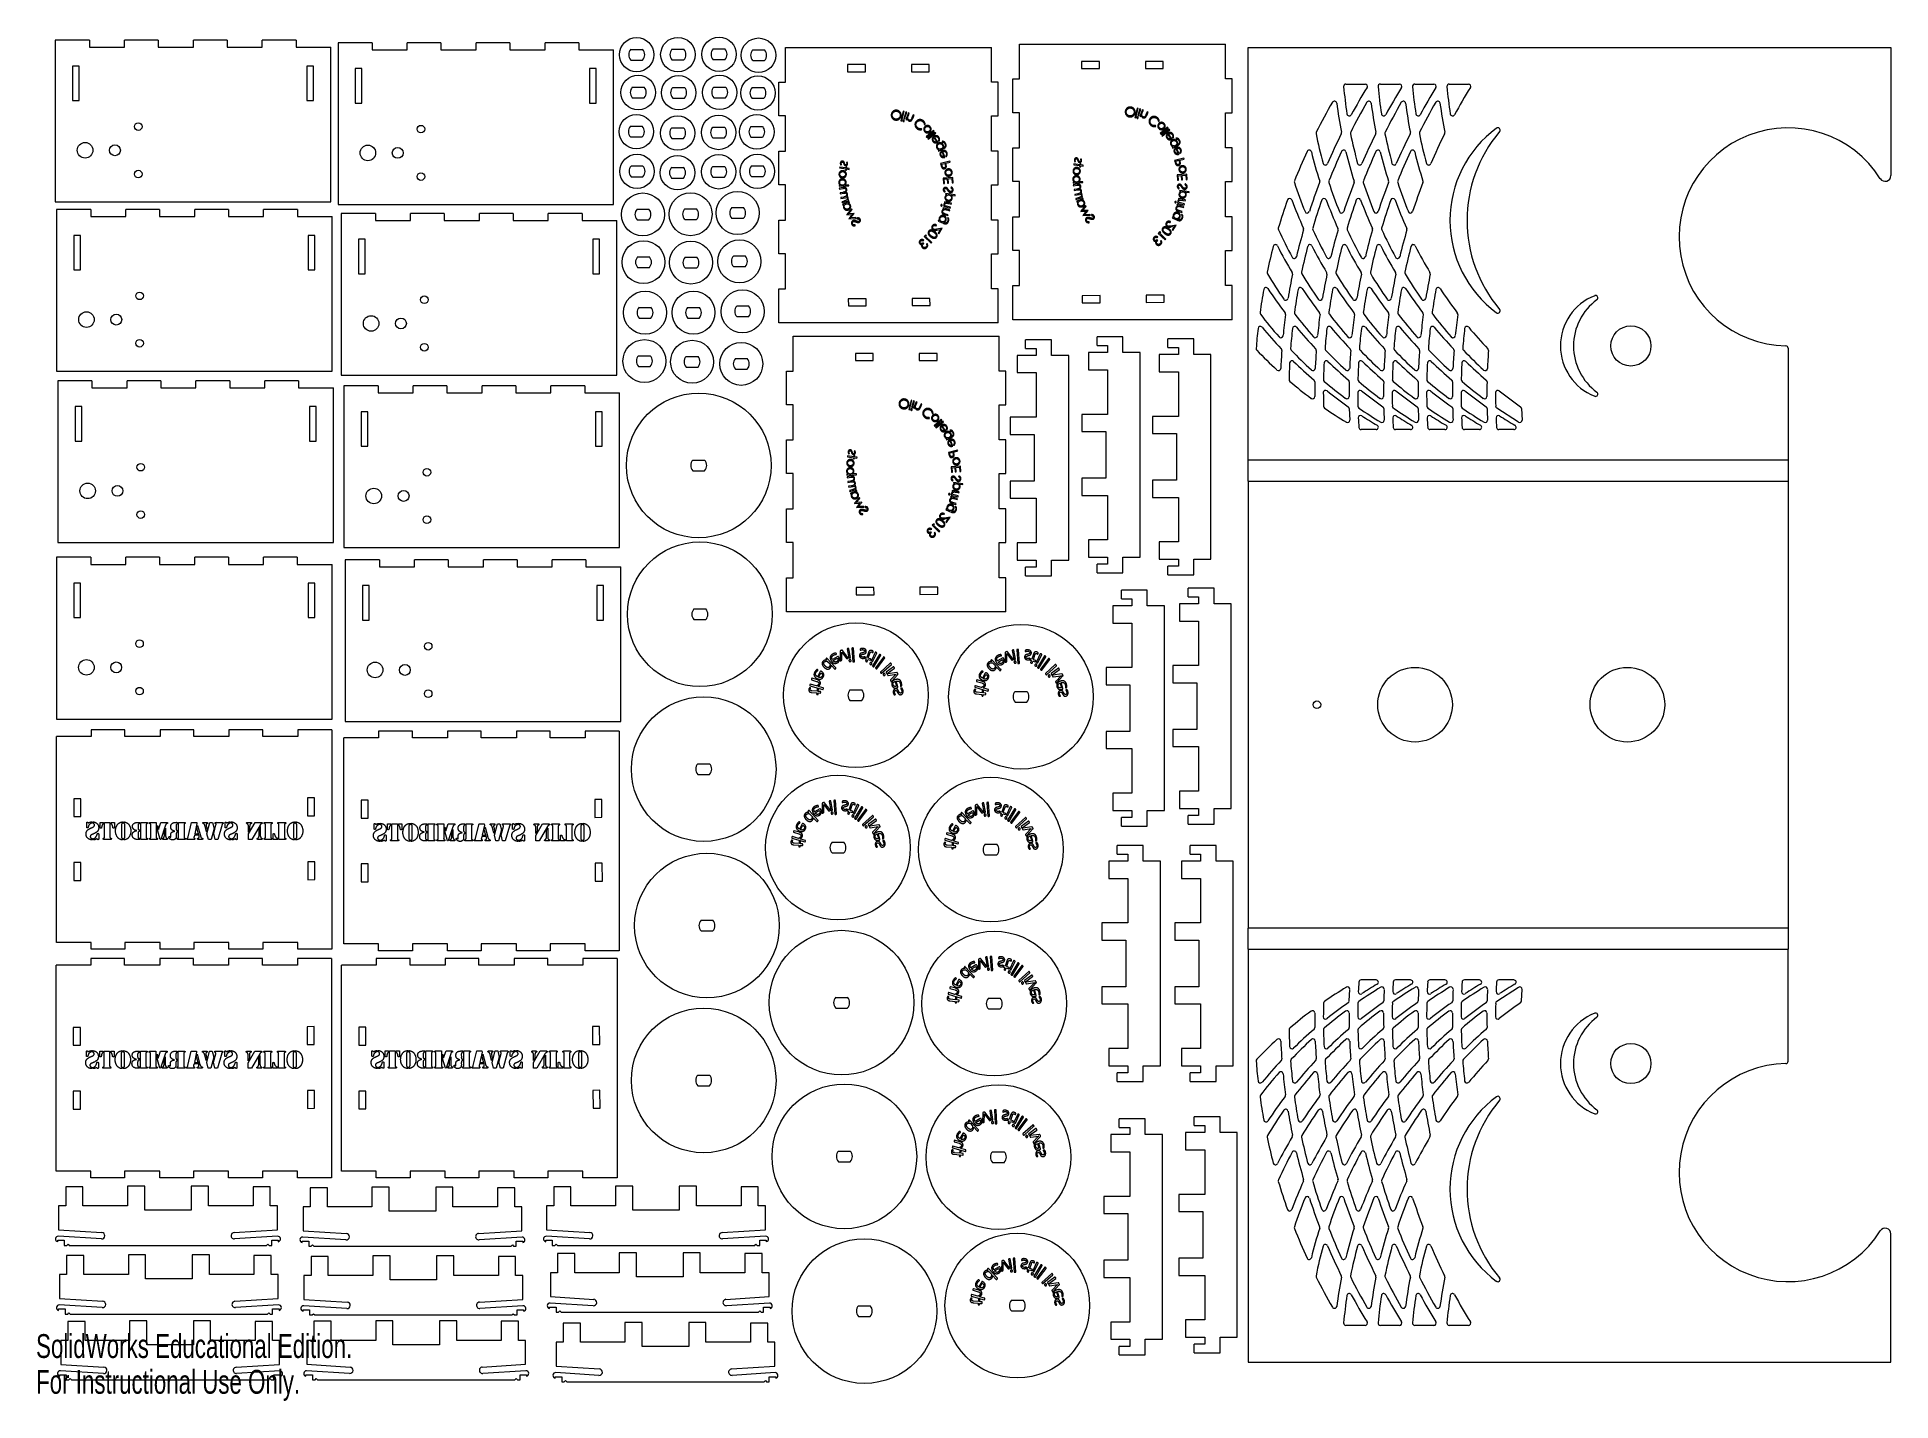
# Model space of a CAD drawing. Header units: inches. Extents: x 0 to 26.9, y 0 to 19.8.
import ezdxf

# ---------------------------------------------------------------- set-up
doc = ezdxf.new("R2010")
doc.units = ezdxf.units.IN
doc.header["$MEASUREMENT"] = 0
doc.styles.add('SLDTEXTSTYLE0', font='TXT', dxfattribs={"width": 0.7})

msp = doc.modelspace()

# ---------------------------------------------------------------- texts
at = {"color": 7, "linetype": 'Continuous', "char_height": 0.346, "attachment_point": 1, "style": 'SLDTEXTSTYLE0'}
for s, insert in [('SolidWorks Educational Edition.', (0, 0.965)), ('For Instructional Use Only.', (0, 0.446))]:
    msp.add_mtext(s, dxfattribs=dict(at, insert=insert))

# ---------------------------------------------------------------- linework, layer by layer
at = {"color": 7, "linetype": 'Continuous', "lineweight": 15}
for p, q in [((0.279, 19.748), (0.279, 17.4)), ((0.774, 19.748), (0.279, 19.748)), ((0.774, 19.748), (0.774, 19.645)), ((1.284, 19.645), (1.284, 19.748)), ((1.774, 19.748), (1.284, 19.748)), ((1.774, 19.748), (1.774, 19.645)), ((2.284, 19.645), (2.284, 19.748)), ((2.774, 19.748), (2.284, 19.748)), ((2.774, 19.748), (2.774, 19.645)), ((3.284, 19.645), (3.284, 19.748)), ((3.774, 19.748), (3.284, 19.748)), ((3.774, 19.748), (3.774, 19.645)), ((4.384, 19.71), (4.384, 17.362)), ((4.879, 19.71), (4.384, 19.71)), ((4.879, 19.71), (4.879, 19.607)), ((5.389, 19.607), (5.389, 19.71)), ((5.879, 19.71), (5.389, 19.71)), ((5.879, 19.71), (5.879, 19.607)), ((6.389, 19.607), (6.389, 19.71)), ((6.879, 19.71), (6.389, 19.71)), ((6.879, 19.71), (6.879, 19.607)), ((7.389, 19.607), (7.389, 19.71)), ((7.879, 19.71), (7.389, 19.71)), ((7.879, 19.71), (7.879, 19.607)), ((14.277, 19.69), (17.267, 19.69)), ((14.277, 19.185), (14.277, 19.69)), ((17.267, 19.185), (17.267, 19.69)), ((0.774, 19.645), (1.284, 19.645)), ((1.774, 19.645), (2.284, 19.645)), ((2.774, 19.645), (3.284, 19.645)), ((3.774, 19.645), (4.279, 19.645)), ((4.279, 17.4), (4.279, 19.645)), ((4.879, 19.607), (5.389, 19.607)), ((5.879, 19.607), (6.389, 19.607)), ((6.879, 19.607), (7.389, 19.607)), ((7.879, 19.607), (8.384, 19.607)), ((8.384, 17.362), (8.384, 19.607)), ((8.634, 19.615), (8.805, 19.615)), ((8.634, 19.46), (8.805, 19.46)), ((9.232, 19.617), (9.403, 19.617)), ((9.232, 19.462), (9.403, 19.462)), ((9.83, 19.621), (10.001, 19.621)), ((9.83, 19.466), (10.001, 19.466)), ((10.404, 19.607), (10.575, 19.607)), ((10.404, 19.452), (10.575, 19.452)), ((10.88, 19.643), (13.87, 19.643)), ((10.88, 19.138), (10.88, 19.643)), ((12.042, 19.393), (11.782, 19.393)), ((11.782, 19.393), (11.782, 19.29)), ((12.042, 19.29), (12.042, 19.393)), ((12.968, 19.393), (12.708, 19.393)), ((12.708, 19.393), (12.708, 19.29)), ((12.968, 19.29), (12.968, 19.393)), ((13.87, 19.138), (13.87, 19.643)), ((15.439, 19.44), (15.179, 19.44)), ((15.179, 19.44), (15.179, 19.337)), ((15.439, 19.337), (15.439, 19.44)), ((16.365, 19.44), (16.105, 19.44)), ((16.105, 19.44), (16.105, 19.337)), ((16.365, 19.337), (16.365, 19.44)), ((17.596, 13.65), (17.596, 19.643)), ((17.596, 19.643), (26.93, 19.643)), ((26.93, 19.643), (26.93, 17.783)), ((0.627, 19.373), (0.529, 19.373)), ((0.529, 19.373), (0.529, 18.873)), ((0.627, 18.873), (0.627, 19.373)), ((4.029, 19.373), (3.931, 19.373)), ((3.931, 19.373), (3.931, 18.873)), ((4.029, 18.873), (4.029, 19.373)), ((4.732, 19.335), (4.634, 19.335)), ((4.634, 19.335), (4.634, 18.835)), ((4.732, 18.835), (4.732, 19.335)), ((8.134, 19.335), (8.036, 19.335)), ((8.036, 19.335), (8.036, 18.835)), ((8.134, 18.835), (8.134, 19.335)), ((10.782, 18.648), (10.782, 19.138)), ((10.782, 19.138), (10.88, 19.138)), ((11.782, 19.29), (12.042, 19.29)), ((12.708, 19.29), (12.968, 19.29)), ((13.968, 19.138), (13.87, 19.138)), ((13.968, 18.648), (13.968, 19.138)), ((14.179, 18.695), (14.179, 19.185)), ((14.179, 19.185), (14.277, 19.185)), ((15.179, 19.337), (15.439, 19.337)), ((16.105, 19.337), (16.365, 19.337)), ((17.365, 19.185), (17.267, 19.185)), ((17.365, 18.695), (17.365, 19.185)), ((19.017, 19.11), (19.295, 19.11)), ((19.517, 19.11), (19.795, 19.11)), ((20.017, 19.11), (20.295, 19.11)), ((20.517, 19.11), (20.795, 19.11)), ((0.529, 18.873), (0.627, 18.873)), ((3.931, 18.873), (4.029, 18.873)), ((8.656, 19.066), (8.828, 19.066)), ((8.656, 18.911), (8.828, 18.911)), ((9.243, 19.063), (9.415, 19.063)), ((9.243, 18.908), (9.415, 18.908)), ((9.839, 19.067), (10.01, 19.067)), ((9.839, 18.912), (10.01, 18.912)), ((10.395, 19.06), (10.567, 19.06)), ((10.395, 18.905), (10.567, 18.905)), ((4.634, 18.835), (4.732, 18.835)), ((8.036, 18.835), (8.134, 18.835)), ((10.88, 18.648), (10.782, 18.648)), ((10.88, 18.138), (10.88, 18.648)), ((12.598, 18.609), (12.61, 18.605)), ((13.87, 18.648), (13.968, 18.648)), ((13.87, 18.138), (13.87, 18.648)), ((14.277, 18.695), (14.179, 18.695)), ((14.277, 18.185), (14.277, 18.695)), ((15.995, 18.655), (16.008, 18.651)), ((17.267, 18.695), (17.365, 18.695)), ((17.267, 18.185), (17.267, 18.695)), ((8.63, 18.499), (8.801, 18.499)), ((8.63, 18.344), (8.801, 18.344)), ((9.229, 18.478), (9.401, 18.478)), ((9.229, 18.323), (9.401, 18.323)), ((9.824, 18.487), (9.995, 18.487)), ((9.824, 18.332), (9.995, 18.332)), ((10.378, 18.496), (10.549, 18.496)), ((10.378, 18.341), (10.549, 18.341)), ((10.782, 17.648), (10.782, 18.138)), ((10.782, 18.138), (10.88, 18.138)), ((13.176, 18.189), (13.171, 18.187)), ((13.968, 18.138), (13.87, 18.138)), ((13.968, 17.648), (13.968, 18.138)), ((14.179, 17.695), (14.179, 18.185)), ((14.179, 18.185), (14.277, 18.185)), ((16.573, 18.235), (16.569, 18.233)), ((17.365, 18.185), (17.267, 18.185)), ((17.365, 17.695), (17.365, 18.185)), ((8.64, 17.922), (8.811, 17.922)), ((8.64, 17.767), (8.811, 17.767)), ((9.227, 17.902), (9.399, 17.902)), ((9.826, 17.915), (9.997, 17.915)), ((10.387, 17.923), (10.558, 17.923)), ((10.387, 17.768), (10.558, 17.768)), ((9.227, 17.747), (9.399, 17.747)), ((9.826, 17.76), (9.997, 17.76)), ((10.88, 17.648), (10.782, 17.648)), ((10.88, 17.138), (10.88, 17.648)), ((13.87, 17.648), (13.968, 17.648)), ((13.87, 17.138), (13.87, 17.648)), ((14.277, 17.695), (14.179, 17.695)), ((14.277, 17.185), (14.277, 17.695)), ((17.267, 17.695), (17.365, 17.695)), ((17.267, 17.185), (17.267, 17.695)), ((0.279, 17.4), (4.279, 17.4)), ((0.299, 17.29), (0.299, 14.942)), ((0.794, 17.29), (0.299, 17.29)), ((0.794, 17.29), (0.794, 17.187)), ((1.304, 17.187), (1.304, 17.29)), ((1.794, 17.29), (1.304, 17.29)), ((1.794, 17.29), (1.794, 17.187)), ((2.304, 17.187), (2.304, 17.29)), ((2.794, 17.29), (2.304, 17.29)), ((2.794, 17.29), (2.794, 17.187)), ((3.304, 17.187), (3.304, 17.29)), ((3.794, 17.29), (3.304, 17.29)), ((3.794, 17.29), (3.794, 17.187)), ((4.384, 17.362), (8.384, 17.362)), ((4.432, 17.234), (4.432, 14.886)), ((4.927, 17.234), (4.432, 17.234)), ((4.927, 17.234), (4.927, 17.131)), ((5.437, 17.131), (5.437, 17.234)), ((5.927, 17.234), (5.437, 17.234)), ((5.927, 17.234), (5.927, 17.131)), ((6.437, 17.131), (6.437, 17.234)), ((6.927, 17.234), (6.437, 17.234)), ((6.927, 17.234), (6.927, 17.131)), ((7.437, 17.131), (7.437, 17.234)), ((7.927, 17.234), (7.437, 17.234)), ((7.927, 17.234), (7.927, 17.131)), ((8.726, 17.296), (8.897, 17.296)), ((9.417, 17.299), (9.588, 17.299)), ((10.1, 17.318), (10.271, 17.318)), ((0.794, 17.187), (1.304, 17.187)), ((1.794, 17.187), (2.304, 17.187)), ((2.794, 17.187), (3.304, 17.187)), ((3.794, 17.187), (4.299, 17.187)), ((4.299, 14.942), (4.299, 17.187)), ((4.927, 17.131), (5.437, 17.131)), ((5.927, 17.131), (6.437, 17.131)), ((6.927, 17.131), (7.437, 17.131)), ((7.927, 17.131), (8.432, 17.131)), ((8.432, 14.886), (8.432, 17.131)), ((8.726, 17.141), (8.897, 17.141)), ((9.417, 17.144), (9.588, 17.144)), ((10.1, 17.163), (10.271, 17.163)), ((10.782, 16.648), (10.782, 17.138)), ((10.782, 17.138), (10.88, 17.138)), ((11.799, 17.157), (11.8, 17.155)), ((13.182, 17.1), (13.177, 17.102)), ((13.968, 17.138), (13.87, 17.138)), ((13.968, 16.648), (13.968, 17.138)), ((14.179, 16.695), (14.179, 17.185)), ((14.179, 17.185), (14.277, 17.185)), ((15.196, 17.204), (15.197, 17.202)), ((16.579, 17.147), (16.574, 17.149)), ((17.365, 17.185), (17.267, 17.185)), ((17.365, 16.695), (17.365, 17.185)), ((0.647, 16.915), (0.549, 16.915)), ((0.549, 16.915), (0.549, 16.415)), ((0.647, 16.415), (0.647, 16.915)), ((4.049, 16.915), (3.951, 16.915)), ((3.951, 16.915), (3.951, 16.415)), ((4.049, 16.415), (4.049, 16.915)), ((4.78, 16.859), (4.682, 16.859)), ((4.682, 16.859), (4.682, 16.359)), ((4.78, 16.359), (4.78, 16.859)), ((8.182, 16.859), (8.084, 16.859)), ((8.084, 16.859), (8.084, 16.359)), ((8.182, 16.359), (8.182, 16.859)), ((14.277, 16.695), (14.179, 16.695)), ((14.277, 16.185), (14.277, 16.695)), ((17.267, 16.695), (17.365, 16.695)), ((17.267, 16.185), (17.267, 16.695)), ((8.733, 16.603), (8.904, 16.603)), ((8.733, 16.448), (8.904, 16.448)), ((9.423, 16.597), (9.594, 16.597)), ((9.423, 16.442), (9.594, 16.442)), ((10.125, 16.616), (10.296, 16.616)), ((10.125, 16.461), (10.296, 16.461)), ((10.88, 16.648), (10.782, 16.648)), ((10.88, 16.138), (10.88, 16.648)), ((13.87, 16.648), (13.968, 16.648)), ((13.87, 16.138), (13.87, 16.648)), ((0.549, 16.415), (0.647, 16.415)), ((3.951, 16.415), (4.049, 16.415)), ((4.682, 16.359), (4.78, 16.359)), ((8.084, 16.359), (8.182, 16.359)), ((14.179, 15.69), (14.179, 16.185)), ((14.179, 16.185), (14.277, 16.185)), ((17.365, 16.185), (17.267, 16.185)), ((17.365, 15.69), (17.365, 16.185)), ((10.172, 15.89), (10.343, 15.89)), ((10.782, 15.643), (10.782, 16.138)), ((10.782, 16.138), (10.88, 16.138)), ((12.052, 15.994), (11.792, 15.993)), ((11.792, 15.993), (11.793, 15.89)), ((11.793, 15.89), (12.053, 15.891)), ((12.053, 15.891), (12.052, 15.994)), ((12.978, 16), (12.718, 15.999)), ((12.718, 15.999), (12.719, 15.896)), ((12.719, 15.896), (12.979, 15.897)), ((12.979, 15.897), (12.978, 16)), ((13.968, 16.138), (13.87, 16.138)), ((13.968, 15.643), (13.968, 16.138)), ((15.45, 16.041), (15.19, 16.039)), ((15.19, 16.039), (15.19, 15.936)), ((15.19, 15.936), (15.45, 15.938)), ((15.45, 15.938), (15.45, 16.041)), ((16.376, 16.046), (16.116, 16.045)), ((16.116, 16.045), (16.116, 15.942)), ((16.116, 15.942), (16.376, 15.943)), ((16.376, 15.943), (16.376, 16.046)), ((8.756, 15.87), (8.927, 15.87)), ((8.756, 15.715), (8.927, 15.715)), ((9.459, 15.87), (9.63, 15.87)), ((9.459, 15.715), (9.63, 15.715)), ((10.172, 15.735), (10.343, 15.735)), ((13.968, 15.643), (10.782, 15.643)), ((17.365, 15.69), (14.179, 15.69)), ((10.993, 15.451), (13.983, 15.451)), ((10.993, 14.946), (10.993, 15.451)), ((13.983, 14.946), (13.983, 15.451)), ((14.367, 15.275), (14.367, 15.4)), ((14.742, 15.4), (14.367, 15.4)), ((14.742, 15.172), (14.742, 15.4)), ((15.404, 15.316), (15.404, 15.441)), ((15.779, 15.441), (15.404, 15.441)), ((15.779, 15.213), (15.779, 15.441)), ((16.433, 15.287), (16.433, 15.412)), ((16.808, 15.412), (16.433, 15.412)), ((16.808, 15.184), (16.808, 15.412)), ((8.746, 15.167), (8.917, 15.167)), ((9.44, 15.157), (9.611, 15.157)), ((10.153, 15.127), (10.324, 15.127)), ((12.155, 15.201), (11.895, 15.201)), ((11.895, 15.201), (11.895, 15.098)), ((11.895, 15.098), (12.155, 15.098)), ((12.155, 15.098), (12.155, 15.201)), ((13.081, 15.201), (12.821, 15.201)), ((12.821, 15.201), (12.821, 15.098)), ((12.821, 15.098), (13.081, 15.098)), ((13.081, 15.098), (13.081, 15.201)), ((14.242, 15.172), (14.242, 14.922)), ((14.519, 15.172), (14.242, 15.172)), ((14.367, 15.275), (14.519, 15.275)), ((14.519, 15.275), (14.519, 15.172)), ((14.992, 15.172), (14.742, 15.172)), ((14.992, 12.202), (14.992, 15.172)), ((15.279, 15.213), (15.279, 14.963)), ((15.556, 15.213), (15.279, 15.213)), ((15.404, 15.316), (15.556, 15.316)), ((15.556, 15.316), (15.556, 15.213)), ((16.029, 15.213), (15.779, 15.213)), ((16.029, 12.243), (16.029, 15.213)), ((16.308, 15.184), (16.308, 14.934)), ((16.585, 15.184), (16.308, 15.184)), ((16.433, 15.287), (16.585, 15.287)), ((16.585, 15.287), (16.585, 15.184)), ((17.058, 15.184), (16.808, 15.184)), ((17.058, 12.214), (17.058, 15.184)), ((25.437, 15.277), (25.437, 13.65)), ((0.299, 14.942), (4.299, 14.942)), ((0.316, 14.804), (0.316, 12.456)), ((0.811, 14.804), (0.316, 14.804)), ((0.811, 14.804), (0.811, 14.701)), ((1.321, 14.701), (1.321, 14.804)), ((1.811, 14.804), (1.321, 14.804)), ((1.811, 14.804), (1.811, 14.701)), ((2.321, 14.701), (2.321, 14.804)), ((2.811, 14.804), (2.321, 14.804)), ((2.811, 14.804), (2.811, 14.701)), ((3.321, 14.701), (3.321, 14.804)), ((3.811, 14.804), (3.321, 14.804)), ((3.811, 14.804), (3.811, 14.701)), ((4.432, 14.886), (8.432, 14.886)), ((8.746, 15.012), (8.917, 15.012)), ((9.44, 15.002), (9.611, 15.002)), ((10.153, 14.972), (10.324, 14.972)), ((10.895, 14.456), (10.895, 14.946)), ((10.895, 14.946), (10.993, 14.946)), ((14.081, 14.946), (13.983, 14.946)), ((14.081, 14.456), (14.081, 14.946)), ((14.242, 14.922), (14.519, 14.922)), ((14.519, 14.922), (14.519, 14.275)), ((15.279, 14.963), (15.556, 14.963)), ((15.556, 14.963), (15.556, 14.316)), ((16.308, 14.934), (16.585, 14.934)), ((16.585, 14.934), (16.585, 14.287)), ((0.811, 14.701), (1.321, 14.701)), ((1.811, 14.701), (2.321, 14.701)), ((2.811, 14.701), (3.321, 14.701)), ((3.811, 14.701), (4.316, 14.701)), ((4.316, 12.456), (4.316, 14.701)), ((4.47, 14.73), (4.47, 12.382)), ((4.965, 14.73), (4.47, 14.73)), ((4.965, 14.73), (4.965, 14.627)), ((4.965, 14.627), (5.475, 14.627)), ((5.475, 14.627), (5.475, 14.73)), ((5.965, 14.73), (5.475, 14.73)), ((5.965, 14.73), (5.965, 14.627)), ((5.965, 14.627), (6.475, 14.627)), ((6.475, 14.627), (6.475, 14.73)), ((6.965, 14.73), (6.475, 14.73)), ((6.965, 14.73), (6.965, 14.627)), ((6.965, 14.627), (7.475, 14.627)), ((7.475, 14.627), (7.475, 14.73)), ((7.965, 14.73), (7.475, 14.73)), ((7.965, 14.73), (7.965, 14.627)), ((7.965, 14.627), (8.47, 14.627)), ((8.47, 12.382), (8.47, 14.627)), ((0.664, 14.429), (0.566, 14.429)), ((0.566, 14.429), (0.566, 13.929)), ((0.664, 13.929), (0.664, 14.429)), ((4.066, 14.429), (3.968, 14.429)), ((3.968, 14.429), (3.968, 13.929)), ((4.066, 13.929), (4.066, 14.429)), ((4.818, 14.355), (4.72, 14.355)), ((4.72, 14.355), (4.72, 13.855)), ((4.818, 13.855), (4.818, 14.355)), ((8.22, 14.355), (8.122, 14.355)), ((8.122, 14.355), (8.122, 13.855)), ((8.22, 13.855), (8.22, 14.355)), ((10.993, 14.456), (10.895, 14.456)), ((10.993, 13.946), (10.993, 14.456)), ((12.711, 14.417), (12.724, 14.413)), ((13.983, 14.456), (14.081, 14.456)), ((13.983, 13.946), (13.983, 14.456)), ((14.144, 14.275), (14.144, 14.025)), ((14.519, 14.275), (14.144, 14.275)), ((15.181, 14.316), (15.181, 14.066)), ((15.556, 14.316), (15.181, 14.316)), ((16.21, 14.287), (16.21, 14.037)), ((16.585, 14.287), (16.21, 14.287)), ((19.066, 14.402), (19.074, 14.233)), ((21.524, 14.204), (21.206, 14.409)), ((21.566, 14.402), (21.575, 14.234)), ((13.289, 13.997), (13.284, 13.995)), ((14.144, 14.025), (14.492, 14.025)), ((14.492, 14.025), (14.492, 13.349)), ((15.181, 14.066), (15.529, 14.066)), ((15.529, 14.066), (15.529, 13.39)), ((16.21, 14.037), (16.558, 14.037)), ((16.558, 14.037), (16.558, 13.361)), ((19.455, 14.096), (19.237, 14.096)), ((19.955, 14.096), (19.737, 14.096)), ((20.455, 14.096), (20.237, 14.096)), ((20.955, 14.096), (20.737, 14.096)), ((21.455, 14.096), (21.237, 14.096)), ((0.566, 13.929), (0.664, 13.929)), ((3.968, 13.929), (4.066, 13.929)), ((4.72, 13.855), (4.818, 13.855)), ((8.122, 13.855), (8.22, 13.855)), ((10.895, 13.456), (10.895, 13.946)), ((10.895, 13.946), (10.993, 13.946)), ((14.081, 13.946), (13.983, 13.946)), ((14.081, 13.456), (14.081, 13.946)), ((9.536, 13.652), (9.707, 13.652)), ((9.536, 13.497), (9.707, 13.497)), ((25.437, 13.65), (17.596, 13.65)), ((17.596, 13.345), (17.596, 13.65)), ((25.437, 13.65), (25.437, 13.345)), ((10.993, 13.456), (10.895, 13.456)), ((10.993, 12.946), (10.993, 13.456)), ((13.983, 13.456), (14.081, 13.456)), ((13.983, 12.946), (13.983, 13.456)), ((14.144, 13.349), (14.144, 13.099)), ((14.492, 13.349), (14.144, 13.349)), ((15.181, 13.39), (15.181, 13.14)), ((15.529, 13.39), (15.181, 13.39)), ((16.21, 13.361), (16.21, 13.111)), ((16.558, 13.361), (16.21, 13.361)), ((17.596, 13.345), (25.437, 13.345)), ((17.596, 13.345), (17.596, 6.858)), ((25.437, 13.345), (25.437, 6.858)), ((10.895, 12.456), (10.895, 12.946)), ((10.895, 12.946), (10.993, 12.946)), ((11.912, 12.965), (11.913, 12.963)), ((14.081, 12.946), (13.983, 12.946)), ((14.081, 12.456), (14.081, 12.946)), ((14.144, 13.099), (14.519, 13.099)), ((14.519, 13.099), (14.519, 12.452)), ((15.181, 13.14), (15.556, 13.14)), ((15.556, 13.14), (15.556, 12.493)), ((16.21, 13.111), (16.585, 13.111)), ((16.585, 13.111), (16.585, 12.464)), ((13.295, 12.908), (13.29, 12.91)), ((0.316, 12.456), (4.316, 12.456)), ((4.47, 12.382), (8.47, 12.382)), ((10.993, 12.456), (10.895, 12.456)), ((10.993, 11.946), (10.993, 12.456)), ((13.983, 12.456), (14.081, 12.456)), ((13.983, 11.946), (13.983, 12.456)), ((14.242, 12.452), (14.242, 12.202)), ((14.519, 12.452), (14.242, 12.452)), ((15.279, 12.493), (15.279, 12.243)), ((15.556, 12.493), (15.279, 12.493)), ((16.308, 12.464), (16.308, 12.214)), ((16.585, 12.464), (16.308, 12.464)), ((0.298, 12.242), (0.298, 9.894)), ((0.793, 12.242), (0.298, 12.242)), ((0.793, 12.242), (0.793, 12.139)), ((0.793, 12.139), (1.303, 12.139)), ((1.303, 12.139), (1.303, 12.242)), ((1.793, 12.242), (1.303, 12.242)), ((1.793, 12.242), (1.793, 12.139)), ((1.793, 12.139), (2.303, 12.139)), ((2.303, 12.139), (2.303, 12.242)), ((2.793, 12.242), (2.303, 12.242)), ((2.793, 12.242), (2.793, 12.139)), ((2.793, 12.139), (3.303, 12.139)), ((3.303, 12.139), (3.303, 12.242)), ((3.793, 12.242), (3.303, 12.242)), ((3.793, 12.242), (3.793, 12.139)), ((3.793, 12.139), (4.298, 12.139)), ((4.298, 9.894), (4.298, 12.139)), ((4.489, 12.205), (4.489, 9.857)), ((4.984, 12.205), (4.489, 12.205)), ((4.984, 12.205), (4.984, 12.102)), ((5.494, 12.102), (5.494, 12.205)), ((5.984, 12.205), (5.494, 12.205)), ((5.984, 12.205), (5.984, 12.102)), ((6.494, 12.102), (6.494, 12.205)), ((6.984, 12.205), (6.494, 12.205)), ((6.984, 12.205), (6.984, 12.102)), ((7.494, 12.102), (7.494, 12.205)), ((7.984, 12.205), (7.494, 12.205)), ((7.984, 12.205), (7.984, 12.102)), ((14.242, 12.202), (14.519, 12.202)), ((14.519, 12.202), (14.519, 12.099)), ((14.742, 12.202), (14.992, 12.202)), ((14.742, 11.974), (14.742, 12.202)), ((15.279, 12.243), (15.556, 12.243)), ((15.404, 12.015), (15.404, 12.14)), ((15.556, 12.14), (15.404, 12.14)), ((15.556, 12.243), (15.556, 12.14)), ((15.779, 12.243), (16.029, 12.243)), ((15.779, 12.015), (15.779, 12.243)), ((16.308, 12.214), (16.585, 12.214)), ((16.585, 12.214), (16.585, 12.111)), ((16.808, 12.214), (17.058, 12.214)), ((16.808, 11.986), (16.808, 12.214)), ((0.646, 11.867), (0.548, 11.867)), ((0.548, 11.867), (0.548, 11.367)), ((0.646, 11.367), (0.646, 11.867)), ((4.048, 11.867), (3.95, 11.867)), ((3.95, 11.867), (3.95, 11.367)), ((4.048, 11.367), (4.048, 11.867)), ((4.984, 12.102), (5.494, 12.102)), ((5.984, 12.102), (6.494, 12.102)), ((6.984, 12.102), (7.494, 12.102)), ((7.984, 12.102), (8.489, 12.102)), ((8.489, 9.857), (8.489, 12.102)), ((10.895, 11.451), (10.895, 11.946)), ((10.895, 11.946), (10.993, 11.946)), ((14.081, 11.946), (13.983, 11.946)), ((14.081, 11.451), (14.081, 11.946)), ((14.367, 11.974), (14.367, 12.099)), ((14.519, 12.099), (14.367, 12.099)), ((14.367, 11.974), (14.742, 11.974)), ((15.404, 12.015), (15.779, 12.015)), ((16.433, 11.986), (16.433, 12.111)), ((16.585, 12.111), (16.433, 12.111)), ((16.433, 11.986), (16.808, 11.986)), ((4.837, 11.83), (4.739, 11.83)), ((4.739, 11.83), (4.739, 11.33)), ((4.837, 11.33), (4.837, 11.83)), ((8.239, 11.83), (8.141, 11.83)), ((8.141, 11.83), (8.141, 11.33)), ((8.239, 11.33), (8.239, 11.83)), ((12.165, 11.802), (11.905, 11.801)), ((11.905, 11.801), (11.906, 11.698)), ((11.906, 11.698), (12.166, 11.699)), ((12.166, 11.699), (12.165, 11.802)), ((13.091, 11.808), (12.831, 11.806)), ((12.831, 11.806), (12.832, 11.703)), ((12.832, 11.703), (13.092, 11.705)), ((13.092, 11.705), (13.091, 11.808)), ((15.757, 11.64), (15.757, 11.765)), ((16.132, 11.765), (15.757, 11.765)), ((15.757, 11.64), (15.909, 11.64)), ((15.909, 11.64), (15.909, 11.537)), ((16.132, 11.537), (16.132, 11.765)), ((16.727, 11.669), (16.727, 11.794)), ((17.102, 11.794), (16.727, 11.794)), ((16.727, 11.669), (16.879, 11.669)), ((16.879, 11.669), (16.879, 11.566)), ((17.102, 11.566), (17.102, 11.794)), ((0.548, 11.367), (0.646, 11.367)), ((3.95, 11.367), (4.048, 11.367)), ((4.739, 11.33), (4.837, 11.33)), ((8.141, 11.33), (8.239, 11.33)), ((9.551, 11.492), (9.722, 11.492)), ((9.551, 11.337), (9.722, 11.337)), ((14.081, 11.451), (10.895, 11.451)), ((15.632, 11.537), (15.632, 11.287)), ((15.909, 11.537), (15.632, 11.537)), ((16.382, 11.537), (16.132, 11.537)), ((16.382, 8.567), (16.382, 11.537)), ((16.602, 11.566), (16.602, 11.316)), ((16.879, 11.566), (16.602, 11.566)), ((16.602, 11.316), (16.879, 11.316)), ((16.879, 11.316), (16.879, 10.669)), ((17.352, 11.566), (17.102, 11.566)), ((17.352, 8.596), (17.352, 11.566)), ((15.632, 11.287), (15.909, 11.287)), ((15.909, 11.287), (15.909, 10.64)), ((15.534, 10.64), (15.534, 10.39)), ((15.909, 10.64), (15.534, 10.64)), ((16.504, 10.669), (16.504, 10.419)), ((16.879, 10.669), (16.504, 10.669)), ((11.817, 10.317), (11.988, 10.317)), ((14.213, 10.296), (14.384, 10.296)), ((15.534, 10.39), (15.882, 10.39)), ((15.882, 10.39), (15.882, 9.714)), ((16.504, 10.419), (16.852, 10.419)), ((16.852, 10.419), (16.852, 9.743)), ((11.817, 10.162), (11.988, 10.162)), ((14.213, 10.141), (14.384, 10.141)), ((0.298, 9.894), (4.298, 9.894)), ((0.801, 9.738), (0.801, 9.64)), ((1.291, 9.738), (0.801, 9.738)), ((1.291, 9.64), (1.291, 9.738)), ((1.801, 9.738), (1.801, 9.64)), ((2.291, 9.738), (1.801, 9.738)), ((2.291, 9.64), (2.291, 9.738)), ((2.801, 9.738), (2.801, 9.64)), ((3.291, 9.738), (2.801, 9.738)), ((3.291, 9.64), (3.291, 9.738)), ((3.801, 9.738), (3.801, 9.64)), ((4.296, 9.738), (3.801, 9.738)), ((4.296, 9.738), (4.296, 6.552)), ((4.489, 9.857), (8.489, 9.857)), ((4.973, 9.717), (4.973, 9.619)), ((5.463, 9.717), (4.973, 9.717)), ((5.463, 9.619), (5.463, 9.717)), ((5.973, 9.717), (5.973, 9.619)), ((6.463, 9.717), (5.973, 9.717)), ((6.463, 9.619), (6.463, 9.717)), ((6.973, 9.717), (6.973, 9.619)), ((7.463, 9.717), (6.973, 9.717)), ((7.463, 9.619), (7.463, 9.717)), ((7.973, 9.717), (7.973, 9.619)), ((8.468, 9.717), (7.973, 9.717)), ((8.468, 9.717), (8.468, 6.531)), ((15.534, 9.714), (15.534, 9.464)), ((15.882, 9.714), (15.534, 9.714)), ((16.504, 9.743), (16.504, 9.493)), ((16.852, 9.743), (16.504, 9.743)), ((0.296, 6.65), (0.296, 9.64)), ((0.801, 9.64), (0.296, 9.64)), ((1.801, 9.64), (1.291, 9.64)), ((2.801, 9.64), (2.291, 9.64)), ((3.801, 9.64), (3.291, 9.64)), ((4.468, 6.629), (4.468, 9.619)), ((4.973, 9.619), (4.468, 9.619)), ((5.973, 9.619), (5.463, 9.619)), ((6.973, 9.619), (6.463, 9.619)), ((7.973, 9.619), (7.463, 9.619)), ((15.534, 9.464), (15.909, 9.464)), ((15.909, 9.464), (15.909, 8.817)), ((16.504, 9.493), (16.879, 9.493)), ((16.879, 9.493), (16.879, 8.846)), ((9.607, 9.244), (9.779, 9.244)), ((9.607, 9.089), (9.779, 9.089)), ((0.649, 8.738), (0.546, 8.738)), ((0.546, 8.738), (0.546, 8.478)), ((0.649, 8.478), (0.649, 8.738)), ((4.042, 8.749), (3.939, 8.748)), ((3.939, 8.748), (3.94, 8.488)), ((4.043, 8.489), (4.042, 8.749)), ((4.821, 8.717), (4.718, 8.717)), ((4.718, 8.717), (4.718, 8.457)), ((4.821, 8.457), (4.821, 8.717)), ((8.214, 8.728), (8.111, 8.727)), ((8.111, 8.727), (8.113, 8.467)), ((8.216, 8.468), (8.214, 8.728)), ((15.632, 8.817), (15.632, 8.567)), ((15.909, 8.817), (15.632, 8.817)), ((16.602, 8.846), (16.602, 8.596)), ((16.879, 8.846), (16.602, 8.846)), ((0.546, 8.478), (0.649, 8.478)), ((1.761, 8.347), (1.762, 8.347)), ((1.909, 8.384), (1.909, 8.384)), ((2.053, 8.394), (2.055, 8.394)), ((2.344, 8.347), (2.345, 8.347)), ((3.94, 8.488), (4.043, 8.489)), ((4.718, 8.457), (4.821, 8.457)), ((6.081, 8.363), (6.081, 8.363)), ((6.225, 8.373), (6.227, 8.373)), ((8.113, 8.467), (8.216, 8.468)), ((15.632, 8.567), (15.909, 8.567)), ((15.757, 8.339), (15.757, 8.464)), ((15.909, 8.464), (15.757, 8.464)), ((15.909, 8.567), (15.909, 8.464)), ((16.132, 8.567), (16.382, 8.567)), ((16.132, 8.339), (16.132, 8.567)), ((16.602, 8.596), (16.879, 8.596)), ((16.727, 8.368), (16.727, 8.493)), ((16.879, 8.493), (16.727, 8.493)), ((16.727, 8.368), (17.102, 8.368)), ((16.879, 8.596), (16.879, 8.493)), ((17.102, 8.596), (17.352, 8.596)), ((17.102, 8.368), (17.102, 8.596)), ((1.463, 8.274), (1.463, 8.275)), ((1.776, 8.292), (1.777, 8.292)), ((1.88, 8.31), (1.881, 8.31)), ((2.014, 8.265), (2.014, 8.266)), ((2.475, 8.256), (2.474, 8.256)), ((3.084, 8.253), (3.083, 8.253)), ((3.255, 8.332), (3.255, 8.332)), ((5.636, 8.253), (5.636, 8.254)), ((5.933, 8.326), (5.934, 8.326)), ((5.949, 8.271), (5.949, 8.271)), ((6.053, 8.289), (6.053, 8.289)), ((6.186, 8.244), (6.186, 8.245)), ((6.517, 8.326), (6.518, 8.326)), ((6.647, 8.235), (6.646, 8.235)), ((7.256, 8.232), (7.256, 8.232)), ((7.427, 8.311), (7.428, 8.311)), ((11.556, 8.105), (11.728, 8.105)), ((13.777, 8.076), (13.949, 8.076)), ((15.757, 8.339), (16.132, 8.339)), ((0.649, 7.812), (0.546, 7.812)), ((0.546, 7.812), (0.546, 7.552)), ((0.649, 7.552), (0.649, 7.812)), ((4.048, 7.823), (3.945, 7.822)), ((3.945, 7.822), (3.946, 7.562)), ((4.049, 7.563), (4.048, 7.823)), ((11.556, 7.95), (11.728, 7.95)), ((13.777, 7.921), (13.949, 7.921)), ((15.573, 7.831), (15.573, 7.581)), ((15.85, 7.831), (15.573, 7.831)), ((15.698, 7.934), (15.698, 8.059)), ((16.073, 8.059), (15.698, 8.059)), ((15.698, 7.934), (15.85, 7.934)), ((15.85, 7.934), (15.85, 7.831)), ((16.073, 7.831), (16.073, 8.059)), ((16.323, 7.831), (16.073, 7.831)), ((16.323, 4.861), (16.323, 7.831)), ((16.631, 7.831), (16.631, 7.581)), ((16.908, 7.831), (16.631, 7.831)), ((16.756, 7.934), (16.756, 8.059)), ((17.131, 8.059), (16.756, 8.059)), ((16.756, 7.934), (16.908, 7.934)), ((16.908, 7.934), (16.908, 7.831)), ((17.131, 7.831), (17.131, 8.059)), ((17.381, 7.831), (17.131, 7.831)), ((17.381, 4.861), (17.381, 7.831)), ((0.546, 7.552), (0.649, 7.552)), ((3.946, 7.562), (4.049, 7.563)), ((4.821, 7.791), (4.718, 7.791)), ((4.718, 7.791), (4.718, 7.531)), ((4.821, 7.531), (4.821, 7.791)), ((8.22, 7.802), (8.117, 7.801)), ((8.117, 7.801), (8.119, 7.541)), ((8.119, 7.541), (8.222, 7.542)), ((8.222, 7.542), (8.22, 7.802)), ((15.573, 7.581), (15.85, 7.581)), ((15.85, 7.581), (15.85, 6.934)), ((16.631, 7.581), (16.908, 7.581)), ((16.908, 7.581), (16.908, 6.934)), ((4.718, 7.531), (4.821, 7.531)), ((9.654, 6.973), (9.826, 6.973)), ((9.654, 6.818), (9.826, 6.818)), ((15.475, 6.934), (15.475, 6.684)), ((15.85, 6.934), (15.475, 6.934)), ((16.533, 6.934), (16.533, 6.684)), ((16.908, 6.934), (16.533, 6.934)), ((25.437, 6.858), (17.596, 6.858)), ((17.596, 6.553), (17.596, 6.858)), ((25.437, 6.858), (25.437, 6.553)), ((0.801, 6.65), (0.296, 6.65)), ((0.801, 6.552), (0.801, 6.65)), ((1.291, 6.552), (0.801, 6.552)), ((1.801, 6.65), (1.291, 6.65)), ((1.291, 6.65), (1.291, 6.552)), ((1.801, 6.552), (1.801, 6.65)), ((2.291, 6.552), (1.801, 6.552)), ((2.801, 6.65), (2.291, 6.65)), ((2.291, 6.65), (2.291, 6.552)), ((2.801, 6.552), (2.801, 6.65)), ((3.291, 6.552), (2.801, 6.552)), ((3.801, 6.65), (3.291, 6.65)), ((3.291, 6.65), (3.291, 6.552)), ((3.801, 6.552), (3.801, 6.65)), ((4.296, 6.552), (3.801, 6.552)), ((4.973, 6.629), (4.468, 6.629)), ((4.973, 6.531), (4.973, 6.629)), ((5.463, 6.531), (4.973, 6.531)), ((5.973, 6.629), (5.463, 6.629)), ((5.463, 6.629), (5.463, 6.531)), ((5.973, 6.531), (5.973, 6.629)), ((6.463, 6.531), (5.973, 6.531)), ((6.973, 6.629), (6.463, 6.629)), ((6.463, 6.629), (6.463, 6.531)), ((6.973, 6.531), (6.973, 6.629)), ((7.463, 6.531), (6.973, 6.531)), ((7.973, 6.629), (7.463, 6.629)), ((7.463, 6.629), (7.463, 6.531)), ((7.973, 6.531), (7.973, 6.629)), ((8.468, 6.531), (7.973, 6.531)), ((15.475, 6.684), (15.823, 6.684)), ((15.823, 6.684), (15.823, 6.008)), ((16.533, 6.684), (16.881, 6.684)), ((16.881, 6.684), (16.881, 6.008)), ((17.596, 6.553), (25.437, 6.553)), ((17.596, 6.553), (17.596, 0.56)), ((25.437, 4.926), (25.437, 6.553)), ((0.291, 3.33), (0.291, 6.32)), ((0.796, 6.32), (0.291, 6.32)), ((0.796, 6.418), (0.796, 6.32)), ((1.286, 6.418), (0.796, 6.418)), ((1.286, 6.32), (1.286, 6.418)), ((1.796, 6.32), (1.286, 6.32)), ((1.796, 6.418), (1.796, 6.32)), ((2.286, 6.418), (1.796, 6.418)), ((2.286, 6.32), (2.286, 6.418)), ((2.796, 6.32), (2.286, 6.32)), ((2.796, 6.418), (2.796, 6.32)), ((3.286, 6.418), (2.796, 6.418)), ((3.286, 6.32), (3.286, 6.418)), ((3.796, 6.32), (3.286, 6.32)), ((3.796, 6.418), (3.796, 6.32)), ((4.291, 6.418), (3.796, 6.418)), ((4.291, 6.418), (4.291, 3.232)), ((4.435, 3.332), (4.435, 6.322)), ((4.94, 6.322), (4.435, 6.322)), ((4.94, 6.42), (4.94, 6.322)), ((5.43, 6.42), (4.94, 6.42)), ((5.43, 6.322), (5.43, 6.42)), ((5.94, 6.322), (5.43, 6.322)), ((5.94, 6.42), (5.94, 6.322)), ((6.43, 6.42), (5.94, 6.42)), ((6.43, 6.322), (6.43, 6.42)), ((6.94, 6.322), (6.43, 6.322)), ((6.94, 6.42), (6.94, 6.322)), ((7.43, 6.42), (6.94, 6.42)), ((7.43, 6.322), (7.43, 6.42)), ((7.94, 6.322), (7.43, 6.322)), ((7.94, 6.42), (7.94, 6.322)), ((8.435, 6.42), (7.94, 6.42)), ((8.435, 6.42), (8.435, 3.234)), ((15.475, 6.008), (15.475, 5.758)), ((15.823, 6.008), (15.475, 6.008)), ((16.533, 6.008), (16.533, 5.758)), ((16.881, 6.008), (16.533, 6.008)), ((19.066, 5.801), (19.074, 5.97)), ((19.455, 6.107), (19.237, 6.107)), ((19.955, 6.107), (19.737, 6.107)), ((20.455, 6.107), (20.237, 6.107)), ((20.955, 6.107), (20.737, 6.107)), ((21.524, 5.999), (21.206, 5.794)), ((21.455, 6.107), (21.237, 6.107)), ((21.566, 5.801), (21.575, 5.969)), ((11.609, 5.854), (11.781, 5.854)), ((11.609, 5.699), (11.781, 5.699)), ((13.826, 5.84), (13.997, 5.84)), ((13.826, 5.685), (13.997, 5.685)), ((15.475, 5.758), (15.85, 5.758)), ((15.85, 5.758), (15.85, 5.111)), ((16.533, 5.758), (16.908, 5.758)), ((16.908, 5.758), (16.908, 5.111)), ((0.644, 5.418), (0.541, 5.418)), ((0.541, 5.418), (0.541, 5.158)), ((0.644, 5.158), (0.644, 5.418)), ((4.037, 5.429), (3.934, 5.428)), ((3.934, 5.428), (3.936, 5.168)), ((4.039, 5.169), (4.037, 5.429)), ((4.788, 5.42), (4.685, 5.42)), ((4.685, 5.42), (4.685, 5.16)), ((4.788, 5.16), (4.788, 5.42)), ((8.079, 5.43), (8.08, 5.17)), ((8.181, 5.43), (8.079, 5.43)), ((8.183, 5.171), (8.181, 5.43)), ((0.541, 5.158), (0.644, 5.158)), ((3.936, 5.168), (4.039, 5.169)), ((4.685, 5.16), (4.788, 5.16)), ((8.08, 5.17), (8.183, 5.171)), ((1.459, 4.954), (1.459, 4.954)), ((1.756, 5.027), (1.757, 5.027)), ((1.771, 4.972), (1.772, 4.972)), ((1.875, 4.99), (1.876, 4.99)), ((1.904, 5.064), (1.904, 5.064)), ((2.009, 4.945), (2.009, 4.946)), ((2.048, 5.074), (2.05, 5.074)), ((2.339, 5.027), (2.34, 5.027)), ((2.47, 4.936), (2.469, 4.936)), ((3.079, 4.933), (3.079, 4.933)), ((3.25, 5.011), (3.251, 5.011)), ((5.603, 4.956), (5.603, 4.956)), ((5.901, 5.029), (5.901, 5.029)), ((5.916, 4.974), (5.916, 4.974)), ((6.02, 4.992), (6.02, 4.992)), ((6.048, 5.066), (6.048, 5.066)), ((6.154, 4.947), (6.154, 4.948)), ((6.193, 5.076), (6.194, 5.076)), ((6.484, 5.029), (6.485, 5.029)), ((6.614, 4.938), (6.614, 4.938)), ((7.224, 4.935), (7.223, 4.935)), ((7.395, 5.013), (7.395, 5.013)), ((15.573, 5.111), (15.573, 4.861)), ((15.85, 5.111), (15.573, 5.111)), ((15.573, 4.861), (15.85, 4.861)), ((15.85, 4.861), (15.85, 4.758)), ((16.073, 4.861), (16.323, 4.861)), ((16.073, 4.633), (16.073, 4.861)), ((16.631, 5.111), (16.631, 4.861)), ((16.908, 5.111), (16.631, 5.111)), ((16.631, 4.861), (16.908, 4.861)), ((16.908, 4.861), (16.908, 4.758)), ((17.131, 4.861), (17.381, 4.861)), ((17.131, 4.633), (17.131, 4.861)), ((9.607, 4.726), (9.779, 4.726)), ((15.698, 4.633), (15.698, 4.758)), ((15.85, 4.758), (15.698, 4.758)), ((15.698, 4.633), (16.073, 4.633)), ((16.756, 4.633), (16.756, 4.758)), ((16.908, 4.758), (16.756, 4.758)), ((16.756, 4.633), (17.131, 4.633)), ((0.644, 4.492), (0.541, 4.492)), ((0.541, 4.492), (0.541, 4.232)), ((0.644, 4.232), (0.644, 4.492)), ((4.043, 4.503), (3.94, 4.502)), ((3.94, 4.502), (3.941, 4.242)), ((4.044, 4.243), (4.043, 4.503)), ((4.788, 4.494), (4.685, 4.494)), ((4.685, 4.494), (4.685, 4.234)), ((4.788, 4.234), (4.788, 4.494)), ((8.187, 4.505), (8.084, 4.504)), ((8.084, 4.504), (8.086, 4.244)), ((8.189, 4.245), (8.187, 4.505)), ((9.607, 4.571), (9.779, 4.571)), ((0.541, 4.232), (0.644, 4.232)), ((3.941, 4.242), (4.044, 4.243)), ((4.685, 4.234), (4.788, 4.234)), ((8.086, 4.244), (8.189, 4.245)), ((15.727, 3.964), (15.727, 4.089)), ((16.102, 4.089), (15.727, 4.089)), ((16.102, 3.861), (16.102, 4.089)), ((16.815, 3.994), (16.815, 4.119)), ((17.19, 4.119), (16.815, 4.119)), ((17.19, 3.891), (17.19, 4.119)), ((15.602, 3.861), (15.602, 3.611)), ((15.879, 3.861), (15.602, 3.861)), ((15.727, 3.964), (15.879, 3.964)), ((15.879, 3.964), (15.879, 3.861)), ((16.352, 3.861), (16.102, 3.861)), ((16.352, 0.891), (16.352, 3.861)), ((16.69, 3.891), (16.69, 3.641)), ((16.967, 3.891), (16.69, 3.891)), ((16.815, 3.994), (16.967, 3.994)), ((16.967, 3.994), (16.967, 3.891)), ((17.44, 3.891), (17.19, 3.891)), ((17.44, 0.921), (17.44, 3.891)), ((11.649, 3.623), (11.82, 3.623)), ((13.887, 3.612), (14.058, 3.612)), ((15.602, 3.611), (15.879, 3.611)), ((15.879, 3.611), (15.879, 2.964)), ((16.69, 3.641), (16.967, 3.641)), ((16.967, 3.641), (16.967, 2.994)), ((0.796, 3.33), (0.291, 3.33)), ((0.796, 3.232), (0.796, 3.33)), ((1.286, 3.232), (0.796, 3.232)), ((1.796, 3.33), (1.286, 3.33)), ((1.286, 3.33), (1.286, 3.232)), ((1.796, 3.232), (1.796, 3.33)), ((2.286, 3.232), (1.796, 3.232)), ((2.796, 3.33), (2.286, 3.33)), ((2.286, 3.33), (2.286, 3.232)), ((2.796, 3.232), (2.796, 3.33)), ((3.286, 3.232), (2.796, 3.232)), ((3.796, 3.33), (3.286, 3.33)), ((3.286, 3.33), (3.286, 3.232)), ((3.796, 3.232), (3.796, 3.33)), ((4.291, 3.232), (3.796, 3.232)), ((4.94, 3.332), (4.435, 3.332)), ((4.94, 3.234), (4.94, 3.332)), ((5.43, 3.234), (4.94, 3.234)), ((5.94, 3.332), (5.43, 3.332)), ((5.43, 3.332), (5.43, 3.234)), ((5.94, 3.234), (5.94, 3.332)), ((6.43, 3.234), (5.94, 3.234)), ((6.94, 3.332), (6.43, 3.332)), ((6.43, 3.332), (6.43, 3.234)), ((6.94, 3.234), (6.94, 3.332)), ((7.43, 3.234), (6.94, 3.234)), ((7.94, 3.332), (7.43, 3.332)), ((7.43, 3.332), (7.43, 3.234)), ((7.94, 3.234), (7.94, 3.332)), ((8.435, 3.234), (7.94, 3.234)), ((11.649, 3.468), (11.82, 3.468)), ((13.887, 3.457), (14.058, 3.457)), ((0.43, 3.104), (0.43, 2.827)), ((0.68, 3.104), (0.43, 3.104)), ((0.68, 2.827), (0.68, 3.104)), ((1.327, 3.112), (1.327, 2.827)), ((1.577, 3.112), (1.327, 3.112)), ((1.577, 2.764), (1.577, 3.112)), ((2.253, 3.112), (2.253, 2.764)), ((2.503, 3.112), (2.253, 3.112)), ((2.503, 2.827), (2.503, 3.112)), ((3.15, 3.104), (3.15, 2.827)), ((3.4, 3.104), (3.15, 3.104)), ((3.4, 2.827), (3.4, 3.104)), ((3.98, 3.09), (3.98, 2.813)), ((4.23, 3.09), (3.98, 3.09)), ((4.23, 2.813), (4.23, 3.09)), ((4.877, 3.099), (4.877, 2.813)), ((5.127, 3.099), (4.877, 3.099)), ((5.127, 2.751), (5.127, 3.099)), ((5.803, 3.099), (5.803, 2.751)), ((6.053, 3.099), (5.803, 3.099)), ((6.053, 2.813), (6.053, 3.099)), ((6.7, 3.09), (6.7, 2.813)), ((6.95, 3.09), (6.7, 3.09)), ((6.95, 2.813), (6.95, 3.09)), ((7.516, 3.104), (7.516, 2.827)), ((7.766, 3.104), (7.516, 3.104)), ((7.766, 2.827), (7.766, 3.104)), ((8.413, 3.112), (8.413, 2.827)), ((8.663, 3.112), (8.413, 3.112)), ((8.663, 2.764), (8.663, 3.112)), ((9.339, 3.112), (9.339, 2.764)), ((9.589, 3.112), (9.339, 3.112)), ((9.589, 2.827), (9.589, 3.112)), ((10.236, 3.104), (10.236, 2.827)), ((10.486, 3.104), (10.236, 3.104)), ((10.486, 2.827), (10.486, 3.104)), ((15.504, 2.964), (15.504, 2.714)), ((15.879, 2.964), (15.504, 2.964)), ((16.592, 2.994), (16.592, 2.744)), ((16.967, 2.994), (16.592, 2.994)), ((0.327, 2.827), (0.327, 2.479)), ((0.43, 2.827), (0.327, 2.827)), ((1.327, 2.827), (0.68, 2.827)), ((2.253, 2.764), (1.577, 2.764)), ((3.15, 2.827), (2.503, 2.827)), ((3.503, 2.827), (3.4, 2.827)), ((3.503, 2.479), (3.503, 2.827)), ((3.877, 2.813), (3.877, 2.466)), ((3.98, 2.813), (3.877, 2.813)), ((4.877, 2.813), (4.23, 2.813)), ((5.803, 2.751), (5.127, 2.751)), ((6.7, 2.813), (6.053, 2.813)), ((7.053, 2.813), (6.95, 2.813)), ((7.053, 2.466), (7.053, 2.813)), ((7.413, 2.827), (7.413, 2.479)), ((7.516, 2.827), (7.413, 2.827)), ((8.413, 2.827), (7.766, 2.827)), ((9.339, 2.764), (8.663, 2.764)), ((10.236, 2.827), (9.589, 2.827)), ((10.589, 2.827), (10.486, 2.827)), ((10.589, 2.479), (10.589, 2.827)), ((15.504, 2.714), (15.852, 2.714)), ((15.852, 2.714), (15.852, 2.038)), ((16.592, 2.744), (16.94, 2.744)), ((16.94, 2.744), (16.94, 2.068)), ((0.327, 2.479), (0.955, 2.44)), ((2.875, 2.44), (3.503, 2.479)), ((3.877, 2.466), (4.505, 2.426)), ((6.425, 2.426), (7.053, 2.466)), ((7.413, 2.479), (8.041, 2.44)), ((9.961, 2.44), (10.589, 2.479)), ((0.314, 2.327), (0.408, 2.327)), ((0.314, 2.307), (0.314, 2.327)), ((0.949, 2.347), (0.324, 2.386)), ((0.408, 2.327), (0.408, 2.254)), ((0.408, 2.254), (0.445, 2.254)), ((0.445, 2.254), (0.464, 2.273)), ((0.464, 2.273), (0.483, 2.254)), ((0.483, 2.254), (3.346, 2.254)), ((3.506, 2.386), (2.881, 2.347)), ((3.346, 2.254), (3.365, 2.273)), ((3.365, 2.273), (3.384, 2.254)), ((3.384, 2.254), (3.422, 2.254)), ((3.422, 2.327), (3.516, 2.327)), ((3.422, 2.254), (3.422, 2.327)), ((3.516, 2.327), (3.516, 2.307)), ((3.864, 2.313), (3.958, 2.313)), ((3.864, 2.293), (3.864, 2.313)), ((4.499, 2.333), (3.874, 2.373)), ((3.958, 2.313), (3.958, 2.24)), ((3.958, 2.24), (3.995, 2.24)), ((3.995, 2.24), (4.014, 2.259)), ((4.014, 2.259), (4.033, 2.24)), ((4.033, 2.24), (6.896, 2.24)), ((7.056, 2.373), (6.431, 2.333)), ((6.896, 2.24), (6.915, 2.259)), ((6.915, 2.259), (6.934, 2.24)), ((6.934, 2.24), (6.972, 2.24)), ((6.972, 2.313), (7.066, 2.313)), ((6.972, 2.24), (6.972, 2.313)), ((7.066, 2.313), (7.066, 2.293)), ((7.4, 2.327), (7.494, 2.327)), ((7.4, 2.307), (7.4, 2.327)), ((8.035, 2.347), (7.41, 2.386)), ((7.494, 2.327), (7.494, 2.254)), ((7.494, 2.254), (7.532, 2.254)), ((7.532, 2.254), (7.551, 2.273)), ((7.551, 2.273), (7.569, 2.254)), ((7.569, 2.254), (10.433, 2.254)), ((10.592, 2.386), (9.967, 2.347)), ((10.433, 2.254), (10.452, 2.273)), ((10.452, 2.273), (10.471, 2.254)), ((10.471, 2.254), (10.508, 2.254)), ((10.508, 2.327), (10.602, 2.327)), ((10.508, 2.254), (10.508, 2.327)), ((10.602, 2.327), (10.602, 2.307)), ((26.93, 0.56), (26.93, 2.42)), ((0.443, 2.107), (0.443, 1.83)), ((0.693, 2.107), (0.443, 2.107)), ((0.693, 1.83), (0.693, 2.107)), ((1.34, 2.116), (1.34, 1.83)), ((1.59, 2.116), (1.34, 2.116)), ((1.59, 1.768), (1.59, 2.116)), ((2.266, 2.116), (2.266, 1.768)), ((2.516, 2.116), (2.266, 2.116)), ((2.516, 1.83), (2.516, 2.116)), ((3.163, 2.107), (3.163, 1.83)), ((3.413, 2.107), (3.163, 2.107)), ((3.413, 1.83), (3.413, 2.107)), ((3.993, 2.093), (3.993, 1.816)), ((4.243, 2.093), (3.993, 2.093)), ((4.243, 1.816), (4.243, 2.093)), ((4.89, 2.102), (4.89, 1.816)), ((5.14, 2.102), (4.89, 2.102)), ((5.14, 1.754), (5.14, 2.102)), ((5.816, 2.102), (5.816, 1.754)), ((6.066, 2.102), (5.816, 2.102)), ((6.066, 1.816), (6.066, 2.102)), ((6.713, 2.093), (6.713, 1.816)), ((6.963, 2.093), (6.713, 2.093)), ((6.963, 1.816), (6.963, 2.093)), ((7.571, 2.134), (7.571, 1.857)), ((7.821, 2.134), (7.571, 2.134)), ((7.821, 1.857), (7.821, 2.134)), ((8.468, 2.143), (8.468, 1.857)), ((8.718, 2.143), (8.468, 2.143)), ((8.718, 1.795), (8.718, 2.143)), ((9.394, 2.143), (9.394, 1.795)), ((9.644, 2.143), (9.394, 2.143)), ((9.644, 1.857), (9.644, 2.143)), ((10.291, 2.134), (10.291, 1.857)), ((10.541, 2.134), (10.291, 2.134)), ((10.541, 1.857), (10.541, 2.134)), ((15.504, 2.038), (15.504, 1.788)), ((15.852, 2.038), (15.504, 2.038)), ((16.592, 2.068), (16.592, 1.818)), ((16.94, 2.068), (16.592, 2.068)), ((0.34, 1.83), (0.34, 1.482)), ((0.443, 1.83), (0.34, 1.83)), ((1.34, 1.83), (0.693, 1.83)), ((2.266, 1.768), (1.59, 1.768)), ((3.163, 1.83), (2.516, 1.83)), ((3.516, 1.83), (3.413, 1.83)), ((3.516, 1.482), (3.516, 1.83)), ((3.89, 1.816), (3.89, 1.469)), ((3.993, 1.816), (3.89, 1.816)), ((4.89, 1.816), (4.243, 1.816)), ((5.816, 1.754), (5.14, 1.754)), ((6.713, 1.816), (6.066, 1.816)), ((7.066, 1.816), (6.963, 1.816)), ((7.066, 1.469), (7.066, 1.816)), ((7.468, 1.857), (7.468, 1.51)), ((7.571, 1.857), (7.468, 1.857)), ((8.468, 1.857), (7.821, 1.857)), ((9.394, 1.795), (8.718, 1.795)), ((10.291, 1.857), (9.644, 1.857)), ((10.644, 1.857), (10.541, 1.857)), ((10.644, 1.51), (10.644, 1.857)), ((15.504, 1.788), (15.879, 1.788)), ((15.879, 1.788), (15.879, 1.141)), ((16.592, 1.818), (16.967, 1.818)), ((16.967, 1.818), (16.967, 1.171)), ((0.962, 1.35), (0.337, 1.389)), ((0.34, 1.482), (0.968, 1.443)), ((2.888, 1.443), (3.516, 1.482)), ((3.519, 1.389), (2.894, 1.35)), ((4.512, 1.336), (3.887, 1.376)), ((3.89, 1.469), (4.518, 1.429)), ((6.438, 1.429), (7.066, 1.469)), ((7.069, 1.376), (6.444, 1.336)), ((7.455, 1.357), (7.549, 1.357)), ((7.455, 1.338), (7.455, 1.357)), ((8.09, 1.377), (7.465, 1.417)), ((7.468, 1.51), (8.096, 1.47)), ((7.549, 1.357), (7.549, 1.284)), ((10.016, 1.47), (10.644, 1.51)), ((10.647, 1.417), (10.022, 1.377)), ((10.563, 1.357), (10.657, 1.357)), ((10.563, 1.284), (10.563, 1.357)), ((10.657, 1.357), (10.657, 1.338)), ((11.941, 1.376), (12.112, 1.376)), ((14.161, 1.458), (14.332, 1.458)), ((0.327, 1.33), (0.421, 1.33)), ((0.327, 1.31), (0.327, 1.33)), ((0.421, 1.33), (0.421, 1.257)), ((0.421, 1.257), (0.459, 1.257)), ((0.459, 1.257), (0.478, 1.276)), ((0.461, 1.149), (0.461, 0.872)), ((0.711, 1.149), (0.461, 1.149)), ((0.478, 1.276), (0.497, 1.257)), ((0.497, 1.257), (3.36, 1.257)), ((0.711, 0.872), (0.711, 1.149)), ((1.358, 1.158), (1.358, 0.872)), ((1.608, 1.158), (1.358, 1.158)), ((1.608, 0.81), (1.608, 1.158)), ((2.284, 1.158), (2.284, 0.81)), ((2.534, 1.158), (2.284, 1.158)), ((2.534, 0.872), (2.534, 1.158)), ((3.181, 1.149), (3.181, 0.872)), ((3.431, 1.149), (3.181, 1.149)), ((3.36, 1.257), (3.379, 1.276)), ((3.379, 1.276), (3.398, 1.257)), ((3.398, 1.257), (3.435, 1.257)), ((3.431, 0.872), (3.431, 1.149)), ((3.435, 1.33), (3.529, 1.33)), ((3.435, 1.257), (3.435, 1.33)), ((3.529, 1.33), (3.529, 1.31)), ((3.877, 1.316), (3.971, 1.316)), ((3.877, 1.297), (3.877, 1.316)), ((3.971, 1.316), (3.971, 1.243)), ((3.971, 1.243), (4.009, 1.243)), ((4.009, 1.243), (4.028, 1.262)), ((4.028, 1.262), (4.047, 1.243)), ((4.034, 1.151), (4.034, 0.874)), ((4.284, 1.151), (4.034, 1.151)), ((4.047, 1.243), (6.91, 1.243)), ((4.284, 0.874), (4.284, 1.151)), ((4.931, 1.16), (4.931, 0.874)), ((5.181, 1.16), (4.931, 1.16)), ((5.181, 0.812), (5.181, 1.16)), ((5.857, 1.16), (5.857, 0.812)), ((6.107, 1.16), (5.857, 1.16)), ((6.107, 0.874), (6.107, 1.16)), ((6.754, 1.151), (6.754, 0.874)), ((7.004, 1.151), (6.754, 1.151)), ((6.91, 1.243), (6.929, 1.262)), ((6.929, 1.262), (6.948, 1.243)), ((6.948, 1.243), (6.985, 1.243)), ((6.985, 1.316), (7.079, 1.316)), ((6.985, 1.243), (6.985, 1.316)), ((7.004, 0.874), (7.004, 1.151)), ((7.079, 1.316), (7.079, 1.297)), ((7.549, 1.284), (7.586, 1.284)), ((7.586, 1.284), (7.605, 1.303)), ((7.605, 1.303), (7.624, 1.284)), ((7.624, 1.284), (10.487, 1.284)), ((7.653, 1.124), (7.653, 0.847)), ((7.903, 1.124), (7.653, 1.124)), ((7.903, 0.847), (7.903, 1.124)), ((8.55, 1.132), (8.55, 0.847)), ((8.8, 1.132), (8.55, 1.132)), ((8.8, 0.784), (8.8, 1.132)), ((9.476, 1.132), (9.476, 0.784)), ((9.726, 1.132), (9.476, 1.132)), ((9.726, 0.847), (9.726, 1.132)), ((10.373, 1.124), (10.373, 0.847)), ((10.623, 1.124), (10.373, 1.124)), ((10.487, 1.284), (10.506, 1.303)), ((10.506, 1.303), (10.525, 1.284)), ((10.525, 1.284), (10.563, 1.284)), ((10.623, 0.847), (10.623, 1.124)), ((11.941, 1.221), (12.112, 1.221)), ((14.161, 1.303), (14.332, 1.303)), ((15.602, 1.141), (15.602, 0.891)), ((15.879, 1.141), (15.602, 1.141)), ((16.69, 1.171), (16.69, 0.921)), ((16.967, 1.171), (16.69, 1.171)), ((19.017, 1.093), (19.295, 1.093)), ((19.517, 1.093), (19.795, 1.093)), ((20.017, 1.093), (20.295, 1.093)), ((20.517, 1.093), (20.795, 1.093)), ((0.358, 0.872), (0.358, 0.525)), ((0.461, 0.872), (0.358, 0.872)), ((1.358, 0.872), (0.711, 0.872)), ((2.284, 0.81), (1.608, 0.81)), ((3.181, 0.872), (2.534, 0.872)), ((3.534, 0.872), (3.431, 0.872)), ((3.534, 0.525), (3.534, 0.872)), ((3.931, 0.874), (3.931, 0.527)), ((4.034, 0.874), (3.931, 0.874)), ((4.931, 0.874), (4.284, 0.874)), ((5.857, 0.812), (5.181, 0.812)), ((6.754, 0.874), (6.107, 0.874)), ((7.107, 0.874), (7.004, 0.874)), ((7.107, 0.527), (7.107, 0.874)), ((7.55, 0.847), (7.55, 0.499)), ((7.653, 0.847), (7.55, 0.847)), ((8.55, 0.847), (7.903, 0.847)), ((10.373, 0.847), (9.726, 0.847)), ((10.726, 0.847), (10.623, 0.847)), ((10.726, 0.499), (10.726, 0.847)), ((15.602, 0.891), (15.879, 0.891)), ((15.879, 0.891), (15.879, 0.788)), ((16.102, 0.891), (16.352, 0.891)), ((16.102, 0.663), (16.102, 0.891)), ((16.69, 0.921), (16.967, 0.921)), ((16.815, 0.693), (16.815, 0.818)), ((16.967, 0.818), (16.815, 0.818)), ((16.967, 0.921), (16.967, 0.818)), ((17.19, 0.921), (17.44, 0.921)), ((17.19, 0.693), (17.19, 0.921)), ((9.476, 0.784), (8.8, 0.784)), ((15.727, 0.663), (15.727, 0.788)), ((15.879, 0.788), (15.727, 0.788)), ((15.727, 0.663), (16.102, 0.663)), ((16.815, 0.693), (17.19, 0.693)), ((17.596, 0.56), (26.93, 0.56)), ((0.345, 0.372), (0.439, 0.372)), ((0.345, 0.353), (0.345, 0.372)), ((0.98, 0.393), (0.355, 0.432)), ((0.358, 0.525), (0.986, 0.486)), ((0.439, 0.372), (0.439, 0.3)), ((0.439, 0.3), (0.476, 0.3)), ((0.476, 0.3), (0.495, 0.319)), ((0.495, 0.319), (0.514, 0.3)), ((0.514, 0.3), (3.377, 0.3)), ((2.906, 0.486), (3.534, 0.525)), ((3.537, 0.432), (2.912, 0.393)), ((3.377, 0.3), (3.396, 0.319)), ((3.396, 0.319), (3.415, 0.3)), ((3.415, 0.3), (3.453, 0.3)), ((3.453, 0.372), (3.547, 0.372)), ((3.453, 0.3), (3.453, 0.372)), ((3.547, 0.372), (3.547, 0.353)), ((3.918, 0.374), (4.012, 0.374)), ((3.918, 0.354), (3.918, 0.374)), ((4.553, 0.394), (3.928, 0.434)), ((3.931, 0.527), (4.559, 0.487)), ((4.012, 0.374), (4.012, 0.301)), ((4.012, 0.301), (4.05, 0.301)), ((4.05, 0.301), (4.069, 0.32)), ((4.069, 0.32), (4.088, 0.301)), ((4.088, 0.301), (6.951, 0.301)), ((6.479, 0.487), (7.107, 0.527)), ((7.11, 0.434), (6.485, 0.394)), ((6.951, 0.301), (6.97, 0.32)), ((6.97, 0.32), (6.989, 0.301)), ((6.989, 0.301), (7.026, 0.301)), ((7.026, 0.374), (7.12, 0.374)), ((7.026, 0.301), (7.026, 0.374)), ((7.12, 0.374), (7.12, 0.354)), ((7.537, 0.347), (7.631, 0.347)), ((7.537, 0.327), (7.537, 0.347)), ((8.172, 0.367), (7.547, 0.406)), ((7.55, 0.499), (8.178, 0.46)), ((7.631, 0.347), (7.631, 0.274)), ((7.631, 0.274), (7.668, 0.274)), ((7.668, 0.274), (7.687, 0.293)), ((7.687, 0.293), (7.706, 0.274)), ((7.706, 0.274), (10.569, 0.274)), ((10.098, 0.46), (10.726, 0.499)), ((10.729, 0.406), (10.104, 0.367)), ((10.569, 0.274), (10.588, 0.293)), ((10.588, 0.293), (10.607, 0.274)), ((10.607, 0.274), (10.645, 0.274)), ((10.645, 0.347), (10.739, 0.347)), ((10.645, 0.274), (10.645, 0.347)), ((10.739, 0.347), (10.739, 0.327))]:
    msp.add_line(p, q, dxfattribs=at)
at = {"color": 1, "linetype": 'Continuous', "lineweight": 15}
for p, q in [((12.59, 18.716), (12.556, 18.579)), ((12.556, 18.579), (12.568, 18.576)), ((12.568, 18.576), (12.603, 18.712)), ((12.603, 18.712), (12.59, 18.716)), ((12.628, 18.705), (12.598, 18.609)), ((12.61, 18.605), (12.64, 18.702)), ((12.666, 18.692), (12.627, 18.599)), ((12.627, 18.599), (12.639, 18.594)), ((12.64, 18.702), (12.628, 18.705)), ((12.639, 18.594), (12.646, 18.611)), ((12.664, 18.653), (12.678, 18.687)), ((12.678, 18.687), (12.666, 18.692)), ((12.735, 18.663), (12.717, 18.619)), ((12.727, 18.61), (12.747, 18.658)), ((12.747, 18.658), (12.735, 18.663)), ((15.988, 18.762), (15.953, 18.625)), ((15.953, 18.625), (15.966, 18.622)), ((15.966, 18.622), (16, 18.759)), ((16, 18.759), (15.988, 18.762)), ((16.025, 18.752), (15.995, 18.655)), ((16.008, 18.651), (16.038, 18.748)), ((16.038, 18.748), (16.025, 18.752)), ((16.064, 18.738), (16.025, 18.645)), ((16.025, 18.645), (16.037, 18.64)), ((16.037, 18.64), (16.044, 18.657)), ((16.061, 18.699), (16.076, 18.733)), ((16.076, 18.733), (16.064, 18.738)), ((16.133, 18.709), (16.114, 18.665)), ((16.125, 18.656), (16.145, 18.704)), ((16.145, 18.704), (16.133, 18.709)), ((12.859, 18.451), (12.855, 18.464)), ((12.897, 18.522), (12.91, 18.523)), ((13.03, 18.439), (12.923, 18.347)), ((12.923, 18.347), (12.932, 18.337)), ((12.932, 18.337), (13.039, 18.429)), ((13.055, 18.409), (12.945, 18.321)), ((12.945, 18.321), (12.953, 18.311)), ((12.953, 18.311), (13.063, 18.399)), ((13.039, 18.429), (13.03, 18.439)), ((13.035, 18.334), (13.077, 18.272)), ((13.094, 18.267), (13.043, 18.342)), ((13.063, 18.399), (13.055, 18.409)), ((16.256, 18.497), (16.252, 18.511)), ((16.294, 18.569), (16.308, 18.569)), ((16.428, 18.485), (16.321, 18.393)), ((16.321, 18.393), (16.329, 18.383)), ((16.329, 18.383), (16.436, 18.475)), ((16.453, 18.455), (16.342, 18.367)), ((16.342, 18.367), (16.35, 18.357)), ((16.35, 18.357), (16.461, 18.445)), ((16.436, 18.475), (16.428, 18.485)), ((16.432, 18.381), (16.474, 18.318)), ((16.492, 18.313), (16.441, 18.388)), ((16.461, 18.445), (16.453, 18.455)), ((16.497, 18.334), (16.508, 18.328)), ((16.55, 18.327), (16.557, 18.314)), ((13.114, 18.157), (13.098, 18.148)), ((13.098, 18.148), (13.104, 18.137)), ((13.099, 18.287), (13.11, 18.282)), ((13.104, 18.137), (13.176, 18.174)), ((13.153, 18.28), (13.159, 18.268)), ((13.153, 18.127), (13.181, 18.057)), ((13.196, 18.048), (13.163, 18.132)), ((13.206, 18.067), (13.215, 18.059)), ((16.511, 18.203), (16.496, 18.195)), ((16.496, 18.195), (16.502, 18.183)), ((16.502, 18.183), (16.574, 18.221)), ((16.663, 18.036), (16.53, 18.003)), ((16.551, 18.173), (16.578, 18.103)), ((16.594, 18.094), (16.561, 18.178)), ((16.604, 18.113), (16.613, 18.105)), ((16.667, 18.023), (16.663, 18.036)), ((11.669, 17.907), (11.667, 17.894)), ((11.667, 17.894), (11.756, 17.88)), ((11.758, 17.893), (11.669, 17.907)), ((11.685, 17.936), (11.696, 17.942)), ((11.756, 17.88), (11.753, 17.863)), ((11.753, 17.863), (11.765, 17.861)), ((11.761, 17.914), (11.758, 17.893)), ((11.772, 17.912), (11.761, 17.914)), ((11.774, 17.979), (11.764, 17.973)), ((11.765, 17.861), (11.767, 17.879)), ((11.767, 17.879), (11.804, 17.873)), ((11.769, 17.892), (11.772, 17.912)), ((11.806, 17.886), (11.769, 17.892)), ((11.804, 17.873), (11.806, 17.886)), ((13.266, 17.99), (13.133, 17.957)), ((13.133, 17.957), (13.14, 17.931)), ((13.149, 17.947), (13.194, 17.958)), ((13.155, 17.924), (13.149, 17.947)), ((13.194, 17.958), (13.2, 17.936)), ((13.207, 17.962), (13.269, 17.977)), ((13.21, 17.952), (13.207, 17.962)), ((13.269, 17.977), (13.266, 17.99)), ((15.067, 17.953), (15.065, 17.94)), ((15.065, 17.94), (15.154, 17.927)), ((15.156, 17.94), (15.067, 17.953)), ((15.083, 17.982), (15.093, 17.988)), ((15.154, 17.927), (15.151, 17.909)), ((15.151, 17.909), (15.162, 17.907)), ((15.159, 17.96), (15.156, 17.94)), ((15.17, 17.958), (15.159, 17.96)), ((15.172, 18.025), (15.162, 18.019)), ((15.162, 17.907), (15.165, 17.925)), ((15.165, 17.925), (15.202, 17.919)), ((15.167, 17.938), (15.17, 17.958)), ((15.204, 17.932), (15.167, 17.938)), ((15.202, 17.919), (15.204, 17.932)), ((16.53, 18.003), (16.537, 17.977)), ((16.547, 17.993), (16.592, 18.005)), ((16.553, 17.97), (16.547, 17.993)), ((16.706, 17.802), (16.569, 17.793)), ((16.569, 17.793), (16.574, 17.715)), ((16.583, 17.781), (16.626, 17.783)), ((16.587, 17.716), (16.583, 17.781)), ((16.592, 18.005), (16.598, 17.982)), ((16.605, 18.008), (16.667, 18.023)), ((16.607, 17.998), (16.605, 18.008)), ((16.626, 17.783), (16.63, 17.719)), ((16.639, 17.784), (16.693, 17.787)), ((16.643, 17.72), (16.639, 17.784)), ((16.693, 17.787), (16.697, 17.723)), ((16.711, 17.724), (16.706, 17.802)), ((11.677, 17.642), (11.658, 17.641)), ((11.658, 17.641), (11.659, 17.628)), ((11.659, 17.628), (11.799, 17.633)), ((11.717, 17.61), (11.662, 17.601)), ((11.662, 17.601), (11.664, 17.588)), ((11.664, 17.588), (11.719, 17.597)), ((11.712, 17.539), (11.673, 17.532)), ((11.673, 17.532), (11.675, 17.52)), ((11.675, 17.52), (11.726, 17.528)), ((11.799, 17.646), (11.742, 17.644)), ((11.799, 17.633), (11.799, 17.646)), ((13.308, 17.756), (13.171, 17.747)), ((13.171, 17.747), (13.176, 17.669)), ((13.176, 17.669), (13.189, 17.669)), ((13.185, 17.734), (13.228, 17.737)), ((13.189, 17.669), (13.185, 17.734)), ((13.191, 17.543), (13.2, 17.554)), ((13.206, 17.521), (13.204, 17.508)), ((13.204, 17.508), (13.223, 17.506)), ((13.343, 17.502), (13.206, 17.521)), ((13.228, 17.737), (13.232, 17.673)), ((13.232, 17.673), (13.246, 17.674)), ((13.242, 17.738), (13.295, 17.741)), ((13.246, 17.674), (13.242, 17.738)), ((13.288, 17.616), (13.28, 17.605)), ((13.288, 17.497), (13.342, 17.489)), ((13.295, 17.741), (13.299, 17.677)), ((13.299, 17.677), (13.313, 17.678)), ((13.313, 17.678), (13.308, 17.756)), ((13.342, 17.489), (13.343, 17.502)), ((15.075, 17.688), (15.056, 17.687)), ((15.056, 17.687), (15.056, 17.674)), ((15.056, 17.674), (15.197, 17.68)), ((15.114, 17.656), (15.059, 17.648)), ((15.059, 17.648), (15.061, 17.634)), ((15.061, 17.634), (15.116, 17.643)), ((15.11, 17.585), (15.07, 17.579)), ((15.07, 17.579), (15.072, 17.566)), ((15.072, 17.566), (15.124, 17.574)), ((15.124, 17.517), (15.081, 17.51)), ((15.081, 17.51), (15.083, 17.497)), ((15.083, 17.497), (15.184, 17.513)), ((15.196, 17.693), (15.14, 17.69)), ((15.182, 17.526), (15.164, 17.524)), ((15.182, 17.512), (15.173, 17.503)), ((15.184, 17.513), (15.182, 17.526)), ((15.197, 17.68), (15.196, 17.693)), ((16.574, 17.715), (16.587, 17.716)), ((16.589, 17.589), (16.598, 17.6)), ((16.604, 17.567), (16.602, 17.555)), ((16.602, 17.555), (16.62, 17.552)), ((16.741, 17.548), (16.604, 17.567)), ((16.63, 17.719), (16.643, 17.72)), ((16.685, 17.662), (16.678, 17.651)), ((16.685, 17.543), (16.739, 17.536)), ((16.697, 17.723), (16.711, 17.724)), ((16.739, 17.536), (16.741, 17.548)), ((11.726, 17.471), (11.684, 17.464)), ((11.684, 17.464), (11.686, 17.451)), ((11.686, 17.451), (11.786, 17.467)), ((11.73, 17.412), (11.697, 17.403)), ((11.697, 17.403), (11.701, 17.39)), ((11.701, 17.39), (11.799, 17.417)), ((11.805, 17.4), (11.709, 17.367)), ((11.709, 17.367), (11.713, 17.355)), ((11.713, 17.355), (11.729, 17.361)), ((11.784, 17.48), (11.767, 17.477)), ((11.841, 17.301), (11.769, 17.218)), ((11.784, 17.466), (11.775, 17.457)), ((11.795, 17.43), (11.781, 17.426)), ((11.786, 17.467), (11.784, 17.48)), ((11.791, 17.382), (11.809, 17.388)), ((11.799, 17.417), (11.795, 17.43)), ((11.795, 17.229), (11.847, 17.289)), ((11.875, 17.232), (11.795, 17.229)), ((11.809, 17.388), (11.805, 17.4)), ((11.824, 17.169), (11.876, 17.23)), ((11.847, 17.289), (11.841, 17.301)), ((11.876, 17.23), (11.875, 17.232)), ((13.169, 17.316), (13.165, 17.304)), ((13.165, 17.304), (13.182, 17.298)), ((13.265, 17.286), (13.169, 17.316)), ((13.178, 17.35), (13.175, 17.338)), ((13.175, 17.338), (13.273, 17.312)), ((13.276, 17.325), (13.178, 17.35)), ((13.18, 17.354), (13.192, 17.358)), ((13.189, 17.404), (13.187, 17.391)), ((13.187, 17.391), (13.201, 17.388)), ((13.289, 17.383), (13.189, 17.404)), ((13.243, 17.214), (13.196, 17.228)), ((13.226, 17.284), (13.261, 17.273)), ((13.252, 17.377), (13.286, 17.37)), ((13.261, 17.273), (13.265, 17.286)), ((13.273, 17.312), (13.276, 17.325)), ((13.286, 17.37), (13.289, 17.383)), ((15.128, 17.458), (15.095, 17.449)), ((15.095, 17.449), (15.098, 17.436)), ((15.098, 17.436), (15.196, 17.463)), ((15.202, 17.447), (15.106, 17.413)), ((15.106, 17.413), (15.111, 17.401)), ((15.111, 17.401), (15.127, 17.407)), ((15.238, 17.347), (15.167, 17.264)), ((15.167, 17.264), (15.168, 17.262)), ((15.168, 17.262), (15.247, 17.265)), ((15.193, 17.476), (15.178, 17.472)), ((15.189, 17.428), (15.207, 17.434)), ((15.192, 17.275), (15.244, 17.335)), ((15.272, 17.278), (15.192, 17.275)), ((15.196, 17.463), (15.193, 17.476)), ((15.247, 17.265), (15.196, 17.204)), ((15.207, 17.434), (15.202, 17.447)), ((15.222, 17.215), (15.273, 17.276)), ((15.244, 17.335), (15.238, 17.347)), ((15.273, 17.276), (15.272, 17.278)), ((16.566, 17.362), (16.562, 17.35)), ((16.562, 17.35), (16.58, 17.344)), ((16.663, 17.332), (16.566, 17.362)), ((16.575, 17.396), (16.572, 17.384)), ((16.572, 17.384), (16.67, 17.358)), ((16.674, 17.371), (16.575, 17.396)), ((16.577, 17.4), (16.589, 17.404)), ((16.587, 17.45), (16.584, 17.437)), ((16.584, 17.437), (16.599, 17.434)), ((16.586, 17.263), (16.636, 17.247)), ((16.686, 17.429), (16.587, 17.45)), ((16.64, 17.26), (16.594, 17.274)), ((16.624, 17.331), (16.659, 17.319)), ((16.636, 17.247), (16.64, 17.26)), ((16.65, 17.423), (16.684, 17.416)), ((16.659, 17.319), (16.663, 17.332)), ((16.67, 17.358), (16.674, 17.371)), ((16.684, 17.416), (16.686, 17.429)), ((11.769, 17.218), (11.77, 17.215)), ((11.77, 17.215), (11.849, 17.218)), ((11.849, 17.218), (11.799, 17.157)), ((11.8, 17.155), (11.909, 17.161)), ((11.903, 17.173), (11.824, 17.169)), ((11.892, 17.053), (11.891, 17.067)), ((11.909, 17.161), (11.903, 17.173)), ((11.924, 17.17), (11.923, 17.156)), ((13.067, 17.055), (13.074, 17.066)), ((13.079, 16.991), (13.129, 17)), ((13.156, 17.018), (13.08, 17.004)), ((13.129, 17), (13.095, 16.946)), ((13.102, 17.135), (13.096, 17.123)), ((13.096, 17.123), (13.17, 17.091)), ((13.118, 17.128), (13.102, 17.135)), ((13.106, 16.939), (13.156, 17.018)), ((13.189, 17.217), (13.239, 17.201)), ((13.238, 17.175), (13.232, 17.162)), ((13.239, 17.201), (13.243, 17.214)), ((15.197, 17.202), (15.307, 17.207)), ((15.301, 17.219), (15.222, 17.215)), ((15.289, 17.1), (15.289, 17.113)), ((15.307, 17.207), (15.301, 17.219)), ((15.322, 17.216), (15.321, 17.202)), ((16.312, 16.964), (16.293, 16.944)), ((16.328, 16.96), (16.312, 16.964)), ((16.313, 16.945), (16.328, 16.96)), ((16.465, 17.101), (16.472, 17.112)), ((16.554, 17.064), (16.477, 17.05)), ((16.477, 17.037), (16.526, 17.046)), ((16.526, 17.046), (16.492, 16.993)), ((16.492, 16.993), (16.503, 16.985)), ((16.499, 17.181), (16.494, 17.169)), ((16.494, 17.169), (16.568, 17.137)), ((16.515, 17.174), (16.499, 17.181)), ((16.503, 16.985), (16.554, 17.064)), ((16.635, 17.222), (16.63, 17.209)), ((12.879, 16.835), (12.89, 16.844)), ((12.887, 16.796), (12.879, 16.805)), ((12.915, 16.917), (12.896, 16.898)), ((12.896, 16.898), (12.996, 16.803)), ((12.93, 16.914), (12.915, 16.917)), ((12.915, 16.898), (12.93, 16.914)), ((13.005, 16.813), (12.915, 16.898)), ((12.938, 16.795), (12.927, 16.787)), ((12.996, 16.803), (13.005, 16.813)), ((13.095, 16.946), (13.106, 16.939)), ((16.277, 16.882), (16.288, 16.891)), ((16.285, 16.842), (16.277, 16.852)), ((16.293, 16.944), (16.394, 16.849)), ((16.403, 16.859), (16.313, 16.945)), ((16.335, 16.841), (16.325, 16.833)), ((16.394, 16.849), (16.403, 16.859)), ((12.703, 14.524), (12.669, 14.387)), ((12.669, 14.387), (12.681, 14.384)), ((12.681, 14.384), (12.716, 14.52)), ((12.716, 14.52), (12.703, 14.524)), ((12.741, 14.513), (12.711, 14.417)), ((12.724, 14.413), (12.753, 14.51)), ((12.779, 14.5), (12.74, 14.407)), ((12.74, 14.407), (12.752, 14.402)), ((12.753, 14.51), (12.741, 14.513)), ((12.752, 14.402), (12.759, 14.419)), ((12.777, 14.461), (12.791, 14.495)), ((12.791, 14.495), (12.779, 14.5)), ((12.849, 14.471), (12.83, 14.427)), ((12.84, 14.418), (12.86, 14.466)), ((12.86, 14.466), (12.849, 14.471)), ((12.972, 14.259), (12.968, 14.272)), ((13.01, 14.33), (13.023, 14.331)), ((13.143, 14.247), (13.037, 14.155)), ((13.037, 14.155), (13.045, 14.145)), ((13.045, 14.145), (13.152, 14.237)), ((13.168, 14.217), (13.058, 14.129)), ((13.058, 14.129), (13.066, 14.119)), ((13.066, 14.119), (13.176, 14.207)), ((13.152, 14.237), (13.143, 14.247)), ((13.148, 14.142), (13.19, 14.08)), ((13.207, 14.075), (13.157, 14.15)), ((13.176, 14.207), (13.168, 14.217)), ((13.213, 14.095), (13.223, 14.089)), ((13.266, 14.088), (13.273, 14.076)), ((11.798, 13.744), (11.809, 13.75)), ((11.887, 13.787), (11.877, 13.781)), ((13.227, 13.965), (13.211, 13.956)), ((13.211, 13.956), (13.217, 13.945)), ((13.217, 13.945), (13.289, 13.982)), ((13.379, 13.798), (13.246, 13.765)), ((13.246, 13.765), (13.253, 13.739)), ((13.262, 13.755), (13.307, 13.766)), ((13.268, 13.732), (13.262, 13.755)), ((13.266, 13.935), (13.294, 13.865)), ((13.309, 13.856), (13.276, 13.94)), ((13.307, 13.766), (13.313, 13.744)), ((13.319, 13.875), (13.328, 13.867)), ((13.32, 13.77), (13.382, 13.785)), ((13.323, 13.76), (13.32, 13.77)), ((13.382, 13.785), (13.379, 13.798)), ((11.782, 13.715), (11.78, 13.702)), ((11.78, 13.702), (11.869, 13.688)), ((11.871, 13.701), (11.782, 13.715)), ((11.869, 13.688), (11.867, 13.671)), ((11.867, 13.671), (11.878, 13.669)), ((11.874, 13.722), (11.871, 13.701)), ((11.886, 13.72), (11.874, 13.722)), ((11.878, 13.669), (11.88, 13.687)), ((11.88, 13.687), (11.918, 13.681)), ((11.882, 13.7), (11.886, 13.72)), ((11.92, 13.694), (11.882, 13.7)), ((11.918, 13.681), (11.92, 13.694)), ((13.421, 13.564), (13.284, 13.555)), ((13.284, 13.555), (13.289, 13.477)), ((13.289, 13.477), (13.303, 13.477)), ((13.299, 13.542), (13.341, 13.545)), ((13.303, 13.477), (13.299, 13.542)), ((13.341, 13.545), (13.345, 13.481)), ((13.345, 13.481), (13.359, 13.482)), ((13.355, 13.546), (13.409, 13.549)), ((13.359, 13.482), (13.355, 13.546)), ((13.409, 13.549), (13.413, 13.485)), ((13.413, 13.485), (13.426, 13.486)), ((13.426, 13.486), (13.421, 13.564)), ((11.79, 13.45), (11.771, 13.449)), ((11.771, 13.449), (11.772, 13.436)), ((11.772, 13.436), (11.912, 13.441)), ((11.83, 13.418), (11.775, 13.409)), ((11.775, 13.409), (11.777, 13.396)), ((11.777, 13.396), (11.832, 13.405)), ((11.825, 13.347), (11.786, 13.34)), ((11.786, 13.34), (11.788, 13.328)), ((11.788, 13.328), (11.839, 13.336)), ((11.839, 13.279), (11.797, 13.272)), ((11.797, 13.272), (11.799, 13.259)), ((11.799, 13.259), (11.899, 13.275)), ((11.843, 13.22), (11.81, 13.211)), ((11.81, 13.211), (11.814, 13.198)), ((11.814, 13.198), (11.912, 13.225)), ((11.918, 13.208), (11.822, 13.175)), ((11.912, 13.454), (11.855, 13.452)), ((11.897, 13.288), (11.88, 13.285)), ((11.897, 13.274), (11.888, 13.265)), ((11.908, 13.238), (11.894, 13.234)), ((11.899, 13.275), (11.897, 13.288)), ((11.905, 13.19), (11.922, 13.196)), ((11.912, 13.225), (11.908, 13.238)), ((11.912, 13.441), (11.912, 13.454)), ((11.922, 13.196), (11.918, 13.208)), ((13.302, 13.212), (13.3, 13.199)), ((13.3, 13.199), (13.314, 13.196)), ((13.402, 13.191), (13.302, 13.212)), ((13.305, 13.351), (13.314, 13.362)), ((13.319, 13.329), (13.318, 13.316)), ((13.318, 13.316), (13.336, 13.314)), ((13.456, 13.31), (13.319, 13.329)), ((13.401, 13.424), (13.393, 13.413)), ((13.399, 13.178), (13.402, 13.191)), ((13.401, 13.305), (13.455, 13.297)), ((13.455, 13.297), (13.456, 13.31)), ((11.822, 13.175), (11.826, 13.163)), ((11.826, 13.163), (11.843, 13.169)), ((11.954, 13.109), (11.882, 13.026)), ((11.882, 13.026), (11.883, 13.023)), ((11.883, 13.023), (11.962, 13.026)), ((11.908, 13.037), (11.96, 13.097)), ((11.988, 13.04), (11.908, 13.037)), ((11.962, 13.026), (11.912, 12.965)), ((11.913, 12.963), (12.022, 12.969)), ((11.937, 12.977), (11.989, 13.038)), ((12.016, 12.981), (11.937, 12.977)), ((11.96, 13.097), (11.954, 13.109)), ((11.989, 13.038), (11.988, 13.04)), ((12.022, 12.969), (12.016, 12.981)), ((12.037, 12.978), (12.037, 12.964)), ((13.215, 12.943), (13.21, 12.931)), ((13.21, 12.931), (13.284, 12.899)), ((13.231, 12.936), (13.215, 12.943)), ((13.282, 13.124), (13.278, 13.112)), ((13.278, 13.112), (13.295, 13.106)), ((13.378, 13.094), (13.282, 13.124)), ((13.291, 13.158), (13.288, 13.146)), ((13.288, 13.146), (13.386, 13.12)), ((13.389, 13.133), (13.291, 13.158)), ((13.293, 13.162), (13.305, 13.166)), ((13.302, 13.025), (13.352, 13.009)), ((13.356, 13.022), (13.31, 13.036)), ((13.339, 13.092), (13.375, 13.081)), ((13.351, 12.983), (13.345, 12.97)), ((13.352, 13.009), (13.356, 13.022)), ((13.366, 13.185), (13.399, 13.178)), ((13.375, 13.081), (13.378, 13.094)), ((13.386, 13.12), (13.389, 13.133)), ((12.005, 12.861), (12.004, 12.875)), ((12.992, 12.643), (13.003, 12.652)), ((13.028, 12.725), (13.009, 12.706)), ((13.009, 12.706), (13.109, 12.611)), ((13.043, 12.722), (13.028, 12.725)), ((13.028, 12.706), (13.043, 12.722)), ((13.119, 12.621), (13.028, 12.706)), ((13.18, 12.863), (13.188, 12.874)), ((13.192, 12.799), (13.242, 12.808)), ((13.269, 12.826), (13.193, 12.812)), ((13.242, 12.808), (13.208, 12.754)), ((13.208, 12.754), (13.219, 12.747)), ((13.219, 12.747), (13.269, 12.826)), ((13.001, 12.604), (12.992, 12.613)), ((13.051, 12.603), (13.04, 12.595)), ((13.109, 12.611), (13.119, 12.621)), ((11.613, 10.635), (11.482, 10.777)), ((11.638, 10.801), (11.563, 10.758)), ((11.572, 10.743), (11.634, 10.779)), ((11.653, 10.793), (11.651, 10.797)), ((11.676, 10.881), (11.672, 10.748)), ((11.697, 10.751), (11.698, 10.865)), ((11.698, 10.865), (11.698, 10.867)), ((11.698, 10.867), (11.699, 10.865)), ((11.699, 10.865), (11.768, 10.774)), ((11.788, 10.787), (11.707, 10.891)), ((11.776, 10.911), (11.798, 10.783)), ((11.822, 10.787), (11.8, 10.915)), ((11.844, 10.921), (11.857, 10.726)), ((11.881, 10.728), (11.868, 10.922)), ((12.036, 10.772), (12.054, 10.766)), ((12.06, 10.785), (12.043, 10.791)), ((12.084, 10.858), (12.06, 10.785)), ((12.083, 10.777), (12.106, 10.847)), ((12.115, 10.767), (12.083, 10.777)), ((12.184, 10.862), (12.127, 10.744)), ((12.244, 10.831), (12.145, 10.666)), ((12.149, 10.733), (12.205, 10.852)), ((12.165, 10.653), (12.265, 10.819)), ((12.302, 10.794), (12.186, 10.639)), ((12.205, 10.625), (12.321, 10.78)), ((14.034, 10.78), (13.959, 10.737)), ((14.049, 10.771), (14.047, 10.775)), ((14.072, 10.859), (14.068, 10.727)), ((14.093, 10.729), (14.094, 10.843)), ((14.094, 10.843), (14.094, 10.845)), ((14.094, 10.845), (14.095, 10.844)), ((14.095, 10.844), (14.164, 10.752)), ((14.184, 10.765), (14.103, 10.869)), ((14.172, 10.89), (14.194, 10.761)), ((14.218, 10.765), (14.196, 10.894)), ((14.24, 10.899), (14.253, 10.704)), ((14.277, 10.706), (14.264, 10.9)), ((14.456, 10.763), (14.439, 10.769)), ((14.48, 10.836), (14.456, 10.763)), ((14.479, 10.755), (14.502, 10.825)), ((14.58, 10.841), (14.524, 10.722)), ((14.64, 10.81), (14.541, 10.644)), ((14.545, 10.712), (14.601, 10.83)), ((14.561, 10.632), (14.661, 10.797)), ((14.698, 10.772), (14.582, 10.618)), ((11.385, 10.584), (11.343, 10.509)), ((11.359, 10.501), (11.393, 10.562)), ((11.402, 10.585), (11.398, 10.587)), ((11.467, 10.762), (11.478, 10.749)), ((11.491, 10.731), (11.527, 10.693)), ((11.544, 10.674), (11.595, 10.619)), ((12.054, 10.766), (12.044, 10.736)), ((12.067, 10.729), (12.077, 10.758)), ((12.077, 10.758), (12.109, 10.748)), ((12.402, 10.705), (12.259, 10.576)), ((12.275, 10.558), (12.418, 10.688)), ((12.447, 10.653), (12.341, 10.576)), ((12.355, 10.557), (12.461, 10.634)), ((12.497, 10.57), (12.366, 10.552)), ((12.372, 10.528), (12.485, 10.545)), ((12.485, 10.544), (12.407, 10.461)), ((12.422, 10.443), (12.512, 10.541)), ((12.485, 10.545), (12.487, 10.545)), ((12.487, 10.545), (12.485, 10.544)), ((13.781, 10.562), (13.739, 10.487)), ((13.755, 10.479), (13.789, 10.541)), ((13.798, 10.563), (13.795, 10.565)), ((13.863, 10.74), (13.874, 10.728)), ((14.009, 10.613), (13.878, 10.755)), ((13.887, 10.71), (13.923, 10.671)), ((13.94, 10.653), (13.991, 10.597)), ((13.968, 10.721), (14.03, 10.757)), ((14.432, 10.75), (14.45, 10.744)), ((14.45, 10.744), (14.44, 10.714)), ((14.463, 10.707), (14.473, 10.736)), ((14.473, 10.736), (14.505, 10.726)), ((14.511, 10.745), (14.479, 10.755)), ((14.601, 10.603), (14.717, 10.758)), ((14.798, 10.684), (14.655, 10.554)), ((14.671, 10.537), (14.814, 10.666)), ((14.843, 10.631), (14.737, 10.554)), ((14.751, 10.535), (14.857, 10.612)), ((14.893, 10.548), (14.762, 10.53)), ((14.768, 10.506), (14.881, 10.523)), ((14.881, 10.522), (14.803, 10.44)), ((14.818, 10.422), (14.908, 10.519)), ((14.881, 10.523), (14.883, 10.524)), ((14.883, 10.524), (14.881, 10.522)), ((11.235, 10.376), (11.422, 10.322)), ((11.329, 10.374), (11.241, 10.399)), ((11.259, 10.462), (11.333, 10.44)), ((11.259, 10.281), (11.335, 10.273)), ((11.338, 10.297), (11.265, 10.304)), ((11.343, 10.463), (11.266, 10.485)), ((11.335, 10.273), (11.333, 10.255)), ((11.341, 10.331), (11.338, 10.297)), ((11.429, 10.345), (11.353, 10.367)), ((11.353, 10.254), (11.355, 10.272)), ((11.355, 10.272), (11.386, 10.269)), ((11.357, 10.295), (11.36, 10.329)), ((11.388, 10.292), (11.357, 10.295)), ((12.472, 10.438), (12.491, 10.37)), ((12.512, 10.36), (12.488, 10.443)), ((12.5, 10.347), (12.504, 10.349)), ((13.631, 10.355), (13.818, 10.3)), ((13.726, 10.352), (13.637, 10.378)), ((13.655, 10.259), (13.731, 10.252)), ((13.656, 10.44), (13.729, 10.419)), ((13.734, 10.276), (13.661, 10.283)), ((13.739, 10.441), (13.662, 10.463)), ((13.731, 10.252), (13.729, 10.234)), ((13.737, 10.309), (13.734, 10.276)), ((13.825, 10.323), (13.749, 10.345)), ((13.749, 10.232), (13.751, 10.25)), ((13.751, 10.25), (13.782, 10.247)), ((13.753, 10.274), (13.757, 10.307)), ((13.784, 10.271), (13.753, 10.274)), ((14.868, 10.416), (14.887, 10.348)), ((14.908, 10.339), (14.884, 10.421)), ((14.896, 10.326), (14.9, 10.327)), ((11.415, 8.669), (11.412, 8.537)), ((11.436, 8.539), (11.438, 8.653)), ((11.438, 8.653), (11.438, 8.655)), ((11.438, 8.655), (11.439, 8.653)), ((11.439, 8.653), (11.507, 8.562)), ((11.528, 8.575), (11.446, 8.679)), ((11.516, 8.699), (11.538, 8.571)), ((11.561, 8.575), (11.539, 8.703)), ((11.584, 8.709), (11.597, 8.514)), ((11.621, 8.516), (11.608, 8.71)), ((11.824, 8.646), (11.8, 8.573)), ((11.822, 8.565), (11.846, 8.635)), ((11.923, 8.651), (11.867, 8.532)), ((11.984, 8.619), (11.884, 8.454)), ((11.889, 8.522), (11.945, 8.64)), ((13.636, 8.64), (13.633, 8.507)), ((13.657, 8.509), (13.659, 8.624)), ((13.659, 8.624), (13.659, 8.626)), ((13.659, 8.626), (13.66, 8.624)), ((13.66, 8.624), (13.728, 8.533)), ((13.749, 8.545), (13.667, 8.65)), ((13.737, 8.67), (13.759, 8.542)), ((13.782, 8.546), (13.76, 8.674)), ((13.805, 8.679), (13.818, 8.485)), ((13.842, 8.487), (13.829, 8.681)), ((14.045, 8.617), (14.021, 8.544)), ((14.144, 8.621), (14.088, 8.503)), ((0.735, 8.329), (0.735, 8.384)), ((0.808, 8.401), (0.808, 8.383)), ((0.824, 8.382), (0.823, 8.401)), ((0.929, 8.394), (0.977, 8.394)), ((0.929, 8.318), (0.929, 8.394)), ((0.977, 8.394), (0.977, 8.376)), ((0.993, 8.394), (1.073, 8.394)), ((0.993, 8.183), (0.993, 8.394)), ((1.073, 8.394), (1.073, 8.183)), ((1.089, 8.394), (1.138, 8.394)), ((1.089, 8.376), (1.089, 8.394)), ((1.138, 8.394), (1.138, 8.318)), ((1.24, 8.357), (1.24, 8.183)), ((1.257, 8.401), (1.257, 8.381)), ((1.272, 8.381), (1.272, 8.401)), ((1.289, 8.183), (1.289, 8.357)), ((1.48, 8.347), (1.48, 8.313)), ((1.495, 8.394), (1.505, 8.394)), ((1.505, 8.394), (1.505, 8.376)), ((1.521, 8.394), (1.608, 8.394)), ((1.521, 8.145), (1.521, 8.394)), ((1.6, 8.358), (1.6, 8.181)), ((1.659, 8.394), (1.745, 8.394)), ((1.665, 8.183), (1.665, 8.357)), ((1.745, 8.394), (1.745, 8.183)), ((1.761, 8.287), (1.761, 8.347)), ((1.762, 8.347), (1.776, 8.292)), ((1.777, 8.292), (1.812, 8.394)), ((1.812, 8.394), (1.895, 8.394)), ((1.88, 8.351), (1.812, 8.145)), ((2.035, 8.345), (2.035, 8.303)), ((2.055, 8.394), (2.055, 8.376)), ((2.069, 8.394), (2.155, 8.394)), ((2.069, 8.182), (2.069, 8.394)), ((2.149, 8.358), (2.149, 8.182)), ((2.208, 8.184), (2.258, 8.394)), ((2.258, 8.394), (2.332, 8.394)), ((2.336, 8.376), (2.303, 8.228)), ((2.332, 8.394), (2.336, 8.376)), ((2.335, 8.31), (2.344, 8.347)), ((2.345, 8.347), (2.385, 8.202)), ((2.435, 8.394), (2.478, 8.394)), ((2.472, 8.345), (2.485, 8.293)), ((2.481, 8.228), (2.525, 8.394)), ((2.525, 8.394), (2.562, 8.394)), ((2.562, 8.394), (2.585, 8.306)), ((2.579, 8.233), (2.612, 8.356)), ((2.618, 8.394), (2.695, 8.394)), ((2.7, 8.362), (2.641, 8.145)), ((2.744, 8.329), (2.744, 8.384)), ((2.818, 8.401), (2.818, 8.383)), ((2.833, 8.382), (2.833, 8.401)), ((3.07, 8.394), (3.114, 8.394)), ((3.083, 8.226), (3.18, 8.394)), ((3.254, 8.355), (3.132, 8.145)), ((3.18, 8.394), (3.264, 8.394)), ((3.323, 8.394), (3.416, 8.394)), ((3.33, 8.183), (3.33, 8.357)), ((3.41, 8.357), (3.41, 8.183)), ((3.52, 8.394), (3.613, 8.394)), ((3.527, 8.145), (3.527, 8.357)), ((3.607, 8.357), (3.607, 8.181)), ((3.736, 8.357), (3.736, 8.183)), ((3.754, 8.401), (3.754, 8.381)), ((3.769, 8.381), (3.769, 8.401)), ((3.786, 8.183), (3.786, 8.357)), ((4.907, 8.308), (4.907, 8.363)), ((4.98, 8.379), (4.98, 8.361)), ((4.996, 8.361), (4.996, 8.38)), ((5.102, 8.373), (5.15, 8.373)), ((5.102, 8.297), (5.102, 8.373)), ((5.15, 8.373), (5.15, 8.355)), ((5.166, 8.373), (5.246, 8.373)), ((5.166, 8.162), (5.166, 8.373)), ((5.246, 8.373), (5.246, 8.162)), ((5.262, 8.373), (5.31, 8.373)), ((5.262, 8.355), (5.262, 8.373)), ((5.31, 8.373), (5.31, 8.297)), ((5.429, 8.379), (5.429, 8.36)), ((5.445, 8.36), (5.445, 8.38)), ((5.667, 8.373), (5.678, 8.373)), ((5.678, 8.373), (5.678, 8.355)), ((5.693, 8.373), (5.781, 8.373)), ((5.693, 8.124), (5.693, 8.373)), ((5.832, 8.373), (5.918, 8.373)), ((5.918, 8.373), (5.918, 8.161)), ((5.949, 8.271), (5.984, 8.373)), ((5.984, 8.373), (6.067, 8.373)), ((6.227, 8.373), (6.227, 8.355)), ((6.242, 8.373), (6.328, 8.373)), ((6.242, 8.161), (6.242, 8.373)), ((6.381, 8.163), (6.431, 8.373)), ((6.431, 8.373), (6.504, 8.373)), ((6.509, 8.355), (6.475, 8.207)), ((6.504, 8.373), (6.509, 8.355)), ((6.607, 8.373), (6.65, 8.373)), ((6.654, 8.207), (6.697, 8.373)), ((6.697, 8.373), (6.735, 8.373)), ((6.735, 8.373), (6.757, 8.285)), ((6.79, 8.373), (6.867, 8.373)), ((6.917, 8.308), (6.917, 8.363)), ((6.99, 8.379), (6.99, 8.361)), ((7.006, 8.361), (7.005, 8.38)), ((7.243, 8.373), (7.287, 8.373)), ((7.256, 8.205), (7.352, 8.373)), ((7.352, 8.373), (7.437, 8.373)), ((7.496, 8.373), (7.588, 8.373)), ((7.693, 8.373), (7.786, 8.373)), ((7.926, 8.379), (7.926, 8.36)), ((7.941, 8.36), (7.941, 8.38)), ((11.124, 8.372), (11.083, 8.297)), ((11.098, 8.289), (11.133, 8.351)), ((11.142, 8.373), (11.138, 8.375)), ((11.206, 8.55), (11.218, 8.538)), ((11.353, 8.423), (11.222, 8.565)), ((11.231, 8.519), (11.266, 8.481)), ((11.284, 8.462), (11.335, 8.407)), ((11.377, 8.59), (11.302, 8.547)), ((11.311, 8.531), (11.373, 8.567)), ((11.393, 8.581), (11.391, 8.585)), ((11.776, 8.56), (11.793, 8.554)), ((11.8, 8.573), (11.782, 8.579)), ((11.793, 8.554), (11.783, 8.524)), ((11.806, 8.517), (11.816, 8.546)), ((11.816, 8.546), (11.848, 8.536)), ((11.855, 8.555), (11.822, 8.565)), ((11.905, 8.441), (12.004, 8.607)), ((12.041, 8.582), (11.926, 8.428)), ((11.945, 8.413), (12.061, 8.568)), ((12.142, 8.494), (11.998, 8.364)), ((12.014, 8.347), (12.158, 8.476)), ((12.186, 8.441), (12.081, 8.364)), ((12.095, 8.345), (12.2, 8.422)), ((12.236, 8.358), (12.105, 8.34)), ((13.363, 8.344), (13.359, 8.346)), ((13.427, 8.521), (13.439, 8.508)), ((13.574, 8.394), (13.443, 8.535)), ((13.452, 8.49), (13.487, 8.452)), ((13.505, 8.433), (13.556, 8.378)), ((13.598, 8.56), (13.523, 8.517)), ((13.532, 8.502), (13.594, 8.537)), ((13.614, 8.552), (13.612, 8.556)), ((13.997, 8.53), (14.014, 8.525)), ((14.021, 8.544), (14.003, 8.549)), ((14.014, 8.525), (14.004, 8.495)), ((14.027, 8.487), (14.037, 8.517)), ((14.037, 8.517), (14.069, 8.506)), ((14.043, 8.536), (14.067, 8.606)), ((14.076, 8.525), (14.043, 8.536)), ((14.205, 8.59), (14.105, 8.425)), ((14.11, 8.492), (14.166, 8.611)), ((14.126, 8.412), (14.225, 8.578)), ((14.262, 8.553), (14.147, 8.398)), ((14.166, 8.384), (14.282, 8.539)), ((14.363, 8.464), (14.219, 8.335)), ((14.235, 8.317), (14.379, 8.447)), ((14.407, 8.412), (14.302, 8.335)), ((14.316, 8.315), (14.421, 8.392)), ((0.818, 8.157), (0.818, 8.139)), ((0.833, 8.139), (0.833, 8.157)), ((0.91, 8.218), (0.91, 8.156)), ((1.08, 8.145), (0.987, 8.145)), ((1.257, 8.158), (1.257, 8.139)), ((1.272, 8.139), (1.272, 8.159)), ((1.48, 8.233), (1.48, 8.189)), ((1.505, 8.145), (1.494, 8.145)), ((1.505, 8.284), (1.505, 8.264)), ((1.505, 8.163), (1.505, 8.145)), ((1.608, 8.145), (1.521, 8.145)), ((1.752, 8.145), (1.659, 8.145)), ((1.802, 8.145), (1.761, 8.287)), ((1.812, 8.145), (1.802, 8.145)), ((1.89, 8.145), (1.853, 8.145)), ((1.863, 8.255), (1.88, 8.31)), ((1.863, 8.198), (1.863, 8.255)), ((1.881, 8.31), (1.881, 8.198)), ((1.955, 8.188), (1.955, 8.217)), ((2.035, 8.217), (2.035, 8.195)), ((2.055, 8.273), (2.053, 8.253)), ((2.155, 8.145), (2.063, 8.145)), ((2.29, 8.145), (2.207, 8.145)), ((2.299, 8.21), (2.293, 8.184)), ((2.348, 8.21), (2.299, 8.21)), ((2.303, 8.228), (2.343, 8.228)), ((2.366, 8.196), (2.335, 8.31)), ((2.343, 8.228), (2.348, 8.21)), ((2.401, 8.145), (2.363, 8.145)), ((2.474, 8.256), (2.453, 8.341)), ((2.485, 8.293), (2.475, 8.256)), ((2.502, 8.145), (2.481, 8.228)), ((2.542, 8.145), (2.502, 8.145)), ((2.585, 8.306), (2.542, 8.145)), ((2.601, 8.145), (2.579, 8.233)), ((2.641, 8.145), (2.601, 8.145)), ((2.828, 8.157), (2.828, 8.139)), ((2.843, 8.139), (2.843, 8.157)), ((2.919, 8.218), (2.919, 8.156)), ((3.083, 8.253), (3.083, 8.334)), ((3.083, 8.145), (3.083, 8.226)), ((3.132, 8.145), (3.083, 8.145)), ((3.101, 8.287), (3.084, 8.253)), ((3.101, 8.334), (3.101, 8.287)), ((3.265, 8.145), (3.228, 8.145)), ((3.237, 8.298), (3.255, 8.332)), ((3.237, 8.198), (3.237, 8.298)), ((3.255, 8.332), (3.255, 8.198)), ((3.416, 8.145), (3.324, 8.145)), ((3.441, 8.145), (3.441, 8.218)), ((3.511, 8.145), (3.441, 8.145)), ((3.511, 8.163), (3.511, 8.145)), ((3.613, 8.145), (3.527, 8.145)), ((3.754, 8.158), (3.754, 8.139)), ((3.769, 8.139), (3.769, 8.159)), ((4.991, 8.136), (4.991, 8.118)), ((5.006, 8.118), (5.006, 8.136)), ((5.082, 8.197), (5.082, 8.135)), ((5.253, 8.124), (5.159, 8.124)), ((5.412, 8.336), (5.412, 8.162)), ((5.429, 8.137), (5.429, 8.118)), ((5.445, 8.118), (5.445, 8.137)), ((5.462, 8.162), (5.462, 8.336)), ((5.652, 8.326), (5.652, 8.292)), ((5.652, 8.212), (5.652, 8.168)), ((5.678, 8.124), (5.667, 8.124)), ((5.678, 8.263), (5.678, 8.243)), ((5.678, 8.142), (5.678, 8.124)), ((5.781, 8.124), (5.693, 8.124)), ((5.773, 8.337), (5.773, 8.16)), ((5.924, 8.124), (5.832, 8.124)), ((5.838, 8.161), (5.838, 8.336)), ((5.933, 8.266), (5.933, 8.326)), ((5.975, 8.124), (5.933, 8.266)), ((5.934, 8.326), (5.949, 8.271)), ((5.984, 8.124), (5.975, 8.124)), ((6.052, 8.33), (5.984, 8.124)), ((6.063, 8.124), (6.026, 8.124)), ((6.035, 8.234), (6.053, 8.289)), ((6.035, 8.177), (6.035, 8.234)), ((6.053, 8.289), (6.053, 8.177)), ((6.128, 8.167), (6.128, 8.196)), ((6.207, 8.324), (6.207, 8.282)), ((6.207, 8.196), (6.207, 8.174)), ((6.227, 8.252), (6.226, 8.232)), ((6.328, 8.124), (6.236, 8.124)), ((6.321, 8.337), (6.321, 8.161)), ((6.462, 8.124), (6.379, 8.124)), ((6.472, 8.189), (6.465, 8.163)), ((6.52, 8.189), (6.472, 8.189)), ((6.475, 8.207), (6.516, 8.207)), ((6.507, 8.288), (6.517, 8.326)), ((6.539, 8.175), (6.507, 8.288)), ((6.516, 8.207), (6.52, 8.189)), ((6.518, 8.326), (6.558, 8.18)), ((6.574, 8.124), (6.535, 8.124)), ((6.646, 8.235), (6.626, 8.32)), ((6.645, 8.324), (6.657, 8.271)), ((6.657, 8.271), (6.647, 8.235)), ((6.675, 8.124), (6.654, 8.207)), ((6.714, 8.124), (6.675, 8.124)), ((6.757, 8.285), (6.714, 8.124)), ((6.752, 8.212), (6.785, 8.335)), ((6.774, 8.124), (6.752, 8.212)), ((6.813, 8.124), (6.774, 8.124)), ((6.872, 8.341), (6.813, 8.124)), ((7.001, 8.136), (7.001, 8.118)), ((7.016, 8.118), (7.016, 8.136)), ((7.092, 8.197), (7.092, 8.135)), ((7.256, 8.232), (7.256, 8.313)), ((7.274, 8.266), (7.256, 8.232)), ((7.256, 8.124), (7.256, 8.205)), ((7.304, 8.124), (7.256, 8.124)), ((7.274, 8.313), (7.274, 8.266)), ((7.426, 8.334), (7.304, 8.124)), ((7.437, 8.124), (7.401, 8.124)), ((7.41, 8.277), (7.427, 8.311)), ((7.41, 8.177), (7.41, 8.277)), ((7.428, 8.311), (7.428, 8.177)), ((7.588, 8.124), (7.496, 8.124)), ((7.502, 8.161), (7.502, 8.336)), ((7.582, 8.336), (7.582, 8.161)), ((7.613, 8.124), (7.613, 8.197)), ((7.684, 8.124), (7.613, 8.124)), ((7.684, 8.142), (7.684, 8.124)), ((7.7, 8.124), (7.7, 8.336)), ((7.786, 8.124), (7.7, 8.124)), ((7.779, 8.336), (7.779, 8.16)), ((7.909, 8.336), (7.909, 8.162)), ((7.926, 8.137), (7.926, 8.118)), ((7.941, 8.118), (7.941, 8.137)), ((7.959, 8.162), (7.959, 8.336)), ((10.974, 8.164), (11.161, 8.11)), ((11.069, 8.162), (10.981, 8.188)), ((10.999, 8.25), (11.073, 8.228)), ((11.077, 8.085), (11.005, 8.092)), ((11.083, 8.251), (11.006, 8.273)), ((11.08, 8.119), (11.077, 8.085)), ((11.168, 8.133), (11.093, 8.155)), ((11.097, 8.083), (11.1, 8.117)), ((11.128, 8.08), (11.097, 8.083)), ((12.111, 8.316), (12.225, 8.333)), ((12.225, 8.332), (12.146, 8.25)), ((12.162, 8.231), (12.252, 8.329)), ((12.211, 8.226), (12.231, 8.158)), ((12.225, 8.333), (12.226, 8.333)), ((12.226, 8.333), (12.225, 8.332)), ((12.252, 8.149), (12.228, 8.231)), ((12.24, 8.136), (12.244, 8.137)), ((13.195, 8.135), (13.382, 8.081)), ((13.29, 8.133), (13.202, 8.158)), ((13.22, 8.221), (13.294, 8.199)), ((13.304, 8.221), (13.227, 8.244)), ((13.301, 8.089), (13.298, 8.056)), ((13.345, 8.343), (13.304, 8.268)), ((13.389, 8.104), (13.314, 8.126)), ((13.318, 8.054), (13.321, 8.087)), ((13.319, 8.26), (13.354, 8.321)), ((14.457, 8.329), (14.326, 8.311)), ((14.332, 8.286), (14.446, 8.304)), ((14.446, 8.303), (14.367, 8.22)), ((14.383, 8.202), (14.473, 8.3)), ((14.432, 8.197), (14.452, 8.129)), ((14.446, 8.304), (14.447, 8.304)), ((14.447, 8.304), (14.446, 8.303)), ((14.473, 8.119), (14.449, 8.202)), ((14.461, 8.106), (14.465, 8.107)), ((10.999, 8.069), (11.075, 8.062)), ((11.075, 8.062), (11.073, 8.043)), ((11.093, 8.042), (11.095, 8.06)), ((11.095, 8.06), (11.125, 8.057)), ((13.22, 8.04), (13.296, 8.032)), ((13.298, 8.056), (13.226, 8.063)), ((13.296, 8.032), (13.294, 8.014)), ((13.314, 8.012), (13.316, 8.03)), ((13.316, 8.03), (13.346, 8.027)), ((13.349, 8.051), (13.318, 8.054)), ((13.475, 6.285), (13.487, 6.272)), ((13.622, 6.158), (13.491, 6.299)), ((13.5, 6.254), (13.536, 6.216)), ((13.553, 6.197), (13.604, 6.141)), ((13.646, 6.324), (13.572, 6.281)), ((13.58, 6.266), (13.642, 6.301)), ((13.662, 6.316), (13.66, 6.32)), ((13.684, 6.404), (13.681, 6.271)), ((13.706, 6.273), (13.707, 6.388)), ((13.707, 6.388), (13.707, 6.39)), ((13.707, 6.39), (13.708, 6.388)), ((13.708, 6.388), (13.777, 6.297)), ((13.797, 6.309), (13.716, 6.414)), ((13.785, 6.434), (13.807, 6.305)), ((13.83, 6.309), (13.809, 6.438)), ((13.853, 6.443), (13.866, 6.249)), ((13.89, 6.25), (13.877, 6.445)), ((14.045, 6.294), (14.062, 6.288)), ((14.069, 6.307), (14.051, 6.313)), ((14.062, 6.288), (14.053, 6.259)), ((14.093, 6.38), (14.069, 6.307)), ((14.075, 6.251), (14.085, 6.281)), ((14.085, 6.281), (14.117, 6.27)), ((14.092, 6.3), (14.115, 6.369)), ((14.124, 6.289), (14.092, 6.3)), ((14.192, 6.385), (14.136, 6.266)), ((14.253, 6.354), (14.154, 6.188)), ((14.158, 6.256), (14.214, 6.375)), ((14.174, 6.176), (14.274, 6.342)), ((14.311, 6.317), (14.195, 6.162)), ((14.214, 6.148), (14.33, 6.302)), ((14.411, 6.228), (14.267, 6.099)), ((14.283, 6.081), (14.427, 6.21)), ((13.338, 5.896), (13.25, 5.922)), ((13.268, 5.984), (13.342, 5.963)), ((13.352, 5.985), (13.275, 6.007)), ((13.394, 6.106), (13.352, 6.032)), ((13.368, 6.023), (13.402, 6.085)), ((13.411, 6.107), (13.407, 6.11)), ((14.455, 6.176), (14.35, 6.098)), ((14.364, 6.079), (14.469, 6.156)), ((14.506, 6.093), (14.374, 6.075)), ((14.381, 6.05), (14.494, 6.068)), ((14.494, 6.067), (14.415, 5.984)), ((14.431, 5.966), (14.521, 6.064)), ((14.48, 5.961), (14.5, 5.893)), ((14.494, 6.068), (14.496, 6.068)), ((14.496, 6.068), (14.494, 6.067)), ((14.521, 5.883), (14.497, 5.966)), ((13.243, 5.899), (13.431, 5.844)), ((13.268, 5.803), (13.344, 5.796)), ((13.346, 5.82), (13.274, 5.827)), ((13.344, 5.796), (13.342, 5.778)), ((13.35, 5.853), (13.346, 5.82)), ((13.437, 5.868), (13.362, 5.89)), ((13.362, 5.776), (13.364, 5.794)), ((13.364, 5.794), (13.395, 5.791)), ((13.366, 5.818), (13.369, 5.851)), ((13.397, 5.815), (13.366, 5.818)), ((14.509, 5.87), (14.513, 5.871)), ((0.73, 5.009), (0.73, 5.063)), ((0.803, 5.08), (0.803, 5.062)), ((0.819, 5.062), (0.819, 5.08)), ((0.905, 4.898), (0.905, 4.836)), ((0.924, 5.074), (0.973, 5.074)), ((0.924, 4.997), (0.924, 5.074)), ((0.973, 5.074), (0.973, 5.056)), ((0.989, 5.074), (1.068, 5.074)), ((0.989, 4.862), (0.989, 5.074)), ((1.068, 5.074), (1.068, 4.862)), ((1.085, 5.074), (1.133, 5.074)), ((1.085, 5.056), (1.085, 5.074)), ((1.133, 5.074), (1.133, 4.997)), ((1.235, 5.036), (1.235, 4.862)), ((1.252, 5.08), (1.252, 5.061)), ((1.267, 5.061), (1.267, 5.08)), ((1.285, 4.862), (1.285, 5.037)), ((1.475, 5.026), (1.475, 4.993)), ((1.475, 4.912), (1.475, 4.869)), ((1.49, 5.074), (1.501, 5.074)), ((1.501, 5.074), (1.501, 5.056)), ((1.501, 4.964), (1.501, 4.944)), ((1.516, 5.074), (1.604, 5.074)), ((1.516, 4.825), (1.516, 5.074)), ((1.596, 5.038), (1.596, 4.861)), ((1.654, 5.074), (1.74, 5.074)), ((1.661, 4.862), (1.661, 5.037)), ((1.74, 5.074), (1.74, 4.862)), ((1.756, 4.966), (1.756, 5.027)), ((1.798, 4.825), (1.756, 4.966)), ((1.757, 5.027), (1.771, 4.972)), ((1.772, 4.972), (1.807, 5.074)), ((1.807, 5.074), (1.89, 5.074)), ((1.875, 5.031), (1.807, 4.825)), ((1.858, 4.935), (1.875, 4.99)), ((1.858, 4.877), (1.858, 4.935)), ((1.876, 4.99), (1.876, 4.877)), ((1.95, 4.867), (1.95, 4.897)), ((2.03, 5.024), (2.03, 4.983)), ((2.03, 4.897), (2.03, 4.874)), ((2.05, 4.953), (2.049, 4.933)), ((2.05, 5.074), (2.05, 5.056)), ((2.064, 5.074), (2.151, 5.074)), ((2.064, 4.861), (2.064, 5.074)), ((2.144, 5.038), (2.144, 4.861)), ((2.204, 4.863), (2.254, 5.074)), ((2.254, 5.074), (2.327, 5.074)), ((2.294, 4.89), (2.288, 4.864)), ((2.343, 4.89), (2.294, 4.89)), ((2.331, 5.056), (2.298, 4.908)), ((2.298, 4.908), (2.338, 4.908)), ((2.327, 5.074), (2.331, 5.056)), ((2.33, 4.989), (2.339, 5.027)), ((2.361, 4.876), (2.33, 4.989)), ((2.338, 4.908), (2.343, 4.89)), ((2.34, 5.027), (2.38, 4.881)), ((2.43, 5.074), (2.473, 5.074)), ((2.469, 4.936), (2.449, 5.021)), ((2.467, 5.024), (2.48, 4.972)), ((2.48, 4.972), (2.47, 4.936)), ((2.477, 4.908), (2.52, 5.074)), ((2.497, 4.825), (2.477, 4.908)), ((2.52, 5.074), (2.557, 5.074)), ((2.58, 4.985), (2.537, 4.825)), ((2.557, 5.074), (2.58, 4.985)), ((2.575, 4.913), (2.608, 5.035)), ((2.597, 4.825), (2.575, 4.913)), ((2.613, 5.074), (2.69, 5.074)), ((2.695, 5.042), (2.636, 4.825)), ((2.74, 5.009), (2.74, 5.063)), ((2.813, 5.08), (2.813, 5.062)), ((2.829, 5.062), (2.828, 5.08)), ((2.914, 4.898), (2.914, 4.836)), ((3.066, 5.074), (3.11, 5.074)), ((3.079, 4.905), (3.175, 5.074)), ((3.079, 4.933), (3.079, 5.014)), ((3.097, 4.966), (3.079, 4.933)), ((3.079, 4.825), (3.079, 4.905)), ((3.097, 5.014), (3.097, 4.966)), ((3.249, 5.035), (3.127, 4.825)), ((3.175, 5.074), (3.26, 5.074)), ((3.233, 4.978), (3.25, 5.011)), ((3.233, 4.877), (3.233, 4.978)), ((3.251, 5.011), (3.251, 4.877)), ((3.319, 5.074), (3.411, 5.074)), ((3.325, 4.862), (3.325, 5.037)), ((3.405, 5.037), (3.405, 4.862)), ((3.436, 4.825), (3.436, 4.898)), ((3.516, 5.074), (3.608, 5.074)), ((3.522, 4.825), (3.522, 5.037)), ((3.602, 5.036), (3.602, 4.861)), ((3.732, 5.036), (3.732, 4.862)), ((3.749, 5.08), (3.749, 5.061)), ((3.764, 5.061), (3.764, 5.08)), ((3.781, 4.862), (3.781, 5.037)), ((4.874, 5.011), (4.874, 5.065)), ((4.948, 5.082), (4.948, 5.064)), ((4.963, 5.064), (4.963, 5.082)), ((5.049, 4.9), (5.049, 4.838)), ((5.069, 5.076), (5.117, 5.076)), ((5.069, 4.999), (5.069, 5.076)), ((5.117, 5.076), (5.117, 5.058)), ((5.133, 5.076), (5.213, 5.076)), ((5.133, 4.864), (5.133, 5.076)), ((5.213, 5.076), (5.213, 4.864)), ((5.229, 5.076), (5.277, 5.076)), ((5.229, 5.058), (5.229, 5.076)), ((5.277, 5.076), (5.277, 4.999)), ((5.379, 5.038), (5.379, 4.864)), ((5.397, 5.082), (5.397, 5.063)), ((5.412, 5.063), (5.412, 5.082)), ((5.429, 4.864), (5.429, 5.038)), ((5.62, 5.028), (5.62, 4.995)), ((5.62, 4.914), (5.62, 4.871)), ((5.635, 5.076), (5.645, 5.076)), ((5.645, 5.076), (5.645, 5.058)), ((5.645, 4.966), (5.645, 4.946)), ((5.645, 4.845), (5.645, 4.827)), ((5.66, 5.076), (5.748, 5.076)), ((5.66, 4.827), (5.66, 5.076)), ((5.74, 5.04), (5.74, 4.863)), ((5.799, 5.076), (5.885, 5.076)), ((5.805, 4.864), (5.805, 5.039)), ((5.885, 5.076), (5.885, 4.864)), ((5.901, 5.029), (5.916, 4.974)), ((5.901, 4.968), (5.901, 5.029)), ((5.942, 4.827), (5.901, 4.968)), ((5.916, 4.974), (5.952, 5.076)), ((5.952, 5.076), (6.034, 5.076)), ((6.02, 5.033), (5.952, 4.827)), ((6.002, 4.937), (6.02, 4.992)), ((6.002, 4.879), (6.002, 4.937)), ((6.02, 4.992), (6.02, 4.879)), ((6.095, 4.869), (6.095, 4.899)), ((6.174, 5.026), (6.175, 4.985)), ((6.174, 4.899), (6.175, 4.876)), ((6.194, 4.955), (6.193, 4.935)), ((6.194, 5.076), (6.194, 5.058)), ((6.209, 5.076), (6.295, 5.076)), ((6.209, 4.863), (6.209, 5.076)), ((6.289, 5.04), (6.289, 4.863)), ((6.348, 4.865), (6.398, 5.076)), ((6.398, 5.076), (6.472, 5.076)), ((6.439, 4.891), (6.432, 4.866)), ((6.488, 4.891), (6.439, 4.891)), ((6.476, 5.058), (6.442, 4.91)), ((6.442, 4.91), (6.483, 4.91)), ((6.472, 5.076), (6.476, 5.058)), ((6.475, 4.991), (6.484, 5.029)), ((6.506, 4.878), (6.475, 4.991)), ((6.483, 4.91), (6.488, 4.891)), ((6.485, 5.029), (6.525, 4.883)), ((6.574, 5.076), (6.617, 5.076)), ((6.614, 4.938), (6.593, 5.023)), ((6.612, 5.026), (6.624, 4.974)), ((6.624, 4.974), (6.614, 4.938)), ((6.621, 4.909), (6.664, 5.076)), ((6.642, 4.827), (6.621, 4.909)), ((6.664, 5.076), (6.702, 5.076)), ((6.724, 4.987), (6.681, 4.827)), ((6.702, 5.076), (6.724, 4.987)), ((6.719, 4.915), (6.752, 5.037)), ((6.741, 4.827), (6.719, 4.915)), ((6.758, 5.076), (6.835, 5.076)), ((6.84, 5.044), (6.781, 4.827)), ((6.884, 5.011), (6.884, 5.065)), ((6.957, 5.082), (6.957, 5.064)), ((6.973, 5.064), (6.973, 5.082)), ((7.059, 4.9), (7.059, 4.838)), ((7.21, 5.076), (7.254, 5.076)), ((7.223, 4.907), (7.319, 5.076)), ((7.223, 4.935), (7.223, 5.016)), ((7.223, 4.827), (7.223, 4.907)), ((7.241, 4.968), (7.224, 4.935)), ((7.241, 5.016), (7.241, 4.968)), ((7.393, 5.037), (7.272, 4.827)), ((7.319, 5.076), (7.404, 5.076)), ((7.377, 4.98), (7.395, 5.013)), ((7.377, 4.879), (7.377, 4.98)), ((7.395, 5.013), (7.395, 4.879)), ((7.463, 5.076), (7.556, 5.076)), ((7.47, 4.864), (7.47, 5.039)), ((7.549, 5.039), (7.549, 4.864)), ((7.581, 4.827), (7.581, 4.9)), ((7.651, 4.845), (7.651, 4.827)), ((7.66, 5.076), (7.753, 5.076)), ((7.667, 4.827), (7.667, 5.038)), ((7.747, 5.038), (7.747, 4.863)), ((7.876, 5.038), (7.876, 4.864)), ((7.893, 5.082), (7.893, 5.063)), ((7.908, 5.063), (7.909, 5.082)), ((7.926, 4.864), (7.926, 5.038)), ((0.814, 4.837), (0.814, 4.819)), ((0.829, 4.819), (0.829, 4.837)), ((1.075, 4.825), (0.982, 4.825)), ((1.252, 4.838), (1.252, 4.819)), ((1.267, 4.819), (1.267, 4.838)), ((1.501, 4.825), (1.49, 4.825)), ((1.501, 4.843), (1.501, 4.825)), ((1.603, 4.825), (1.516, 4.825)), ((1.747, 4.825), (1.654, 4.825)), ((1.807, 4.825), (1.798, 4.825)), ((1.885, 4.825), (1.849, 4.825)), ((2.151, 4.825), (2.058, 4.825)), ((2.285, 4.825), (2.202, 4.825)), ((2.396, 4.825), (2.358, 4.825)), ((2.537, 4.825), (2.497, 4.825)), ((2.636, 4.825), (2.597, 4.825)), ((2.823, 4.837), (2.823, 4.819)), ((2.838, 4.819), (2.838, 4.837)), ((3.127, 4.825), (3.079, 4.825)), ((3.26, 4.825), (3.223, 4.825)), ((3.411, 4.825), (3.319, 4.825)), ((3.506, 4.825), (3.436, 4.825)), ((3.506, 4.843), (3.506, 4.825)), ((3.608, 4.825), (3.522, 4.825)), ((3.749, 4.838), (3.749, 4.819)), ((3.764, 4.819), (3.764, 4.838)), ((4.958, 4.839), (4.958, 4.821)), ((4.973, 4.821), (4.973, 4.839)), ((5.22, 4.827), (5.126, 4.827)), ((5.397, 4.84), (5.397, 4.821)), ((5.412, 4.821), (5.412, 4.84)), ((5.645, 4.827), (5.634, 4.827)), ((5.748, 4.827), (5.66, 4.827)), ((5.892, 4.827), (5.799, 4.827)), ((5.952, 4.827), (5.942, 4.827)), ((6.03, 4.827), (5.993, 4.827)), ((6.295, 4.827), (6.203, 4.827)), ((6.429, 4.827), (6.346, 4.827)), ((6.541, 4.827), (6.503, 4.827)), ((6.681, 4.827), (6.642, 4.827)), ((6.781, 4.827), (6.741, 4.827)), ((6.968, 4.839), (6.968, 4.821)), ((6.983, 4.821), (6.983, 4.839)), ((7.272, 4.827), (7.223, 4.827)), ((7.405, 4.827), (7.368, 4.827)), ((7.556, 4.827), (7.463, 4.827)), ((7.651, 4.827), (7.581, 4.827)), ((7.753, 4.827), (7.667, 4.827)), ((7.893, 4.84), (7.893, 4.821)), ((7.908, 4.821), (7.909, 4.84)), ((13.536, 4.057), (13.548, 4.044)), ((13.683, 3.93), (13.552, 4.071)), ((13.707, 4.096), (13.633, 4.053)), ((13.642, 4.038), (13.703, 4.073)), ((13.723, 4.088), (13.721, 4.092)), ((13.745, 4.176), (13.742, 4.043)), ((13.767, 4.045), (13.768, 4.16)), ((13.768, 4.16), (13.768, 4.162)), ((13.768, 4.162), (13.769, 4.16)), ((13.769, 4.16), (13.838, 4.069)), ((13.858, 4.081), (13.777, 4.186)), ((13.846, 4.206), (13.868, 4.078)), ((13.892, 4.082), (13.87, 4.21)), ((13.914, 4.215), (13.927, 4.021)), ((13.951, 4.023), (13.938, 4.217)), ((14.106, 4.066), (14.124, 4.061)), ((14.13, 4.08), (14.112, 4.085)), ((14.124, 4.061), (14.114, 4.031)), ((14.154, 4.152), (14.13, 4.08)), ((14.137, 4.023), (14.146, 4.053)), ((14.146, 4.053), (14.179, 4.042)), ((14.153, 4.072), (14.176, 4.142)), ((14.185, 4.061), (14.153, 4.072)), ((14.254, 4.157), (14.197, 4.038)), ((14.314, 4.126), (14.215, 3.96)), ((14.219, 4.028), (14.275, 4.147)), ((14.235, 3.948), (14.335, 4.114)), ((14.372, 4.089), (14.256, 3.934)), ((14.275, 3.92), (14.391, 4.075)), ((13.413, 3.757), (13.336, 3.78)), ((13.455, 3.879), (13.413, 3.804)), ((13.429, 3.796), (13.463, 3.857)), ((13.472, 3.88), (13.468, 3.882)), ((13.561, 4.026), (13.597, 3.988)), ((13.614, 3.969), (13.665, 3.914)), ((14.472, 4), (14.328, 3.871)), ((14.344, 3.853), (14.488, 3.983)), ((14.516, 3.948), (14.411, 3.871)), ((14.425, 3.851), (14.531, 3.928)), ((14.567, 3.865), (14.435, 3.847)), ((14.442, 3.822), (14.555, 3.84)), ((14.555, 3.839), (14.476, 3.756)), ((14.492, 3.738), (14.582, 3.836)), ((14.555, 3.84), (14.557, 3.84)), ((14.557, 3.84), (14.555, 3.839)), ((13.304, 3.671), (13.492, 3.617)), ((13.399, 3.669), (13.311, 3.694)), ((13.329, 3.757), (13.403, 3.735)), ((13.329, 3.576), (13.405, 3.568)), ((13.407, 3.592), (13.335, 3.599)), ((13.405, 3.568), (13.403, 3.55)), ((13.411, 3.625), (13.407, 3.592)), ((13.498, 3.64), (13.423, 3.662)), ((13.423, 3.548), (13.425, 3.566)), ((13.425, 3.566), (13.456, 3.563)), ((13.427, 3.59), (13.43, 3.623)), ((13.458, 3.587), (13.427, 3.59)), ((14.541, 3.733), (14.561, 3.665)), ((14.582, 3.655), (14.558, 3.738)), ((14.57, 3.642), (14.574, 3.643)), ((13.81, 1.903), (13.822, 1.89)), ((13.957, 1.776), (13.826, 1.917)), ((13.981, 1.942), (13.907, 1.899)), ((13.915, 1.884), (13.977, 1.919)), ((13.997, 1.934), (13.995, 1.938)), ((14.019, 2.021), (14.016, 1.889)), ((14.041, 1.891), (14.042, 2.006)), ((14.042, 2.006), (14.042, 2.008)), ((14.042, 2.008), (14.043, 2.006)), ((14.043, 2.006), (14.112, 1.915)), ((14.132, 1.927), (14.051, 2.032)), ((14.12, 2.052), (14.142, 1.923)), ((14.165, 1.927), (14.144, 2.056)), ((14.188, 2.061), (14.201, 1.867)), ((14.225, 1.868), (14.212, 2.063)), ((14.38, 1.912), (14.397, 1.906)), ((14.404, 1.925), (14.386, 1.931)), ((14.397, 1.906), (14.388, 1.877)), ((14.428, 1.998), (14.404, 1.925)), ((14.41, 1.869), (14.42, 1.899)), ((14.42, 1.899), (14.452, 1.888)), ((14.427, 1.918), (14.45, 1.987)), ((14.459, 1.907), (14.427, 1.918)), ((14.527, 2.003), (14.471, 1.884)), ((14.588, 1.972), (14.488, 1.806)), ((14.493, 1.874), (14.549, 1.993)), ((14.509, 1.794), (14.609, 1.96)), ((14.646, 1.935), (14.53, 1.78)), ((14.549, 1.766), (14.665, 1.92)), ((13.687, 1.603), (13.61, 1.625)), ((13.729, 1.724), (13.687, 1.65)), ((13.703, 1.641), (13.737, 1.703)), ((13.746, 1.725), (13.742, 1.727)), ((13.835, 1.872), (13.87, 1.834)), ((13.888, 1.815), (13.939, 1.759)), ((14.746, 1.846), (14.602, 1.717)), ((14.618, 1.699), (14.762, 1.828)), ((14.79, 1.794), (14.685, 1.716)), ((14.699, 1.697), (14.804, 1.774)), ((14.841, 1.711), (14.709, 1.692)), ((14.716, 1.668), (14.829, 1.686)), ((14.829, 1.685), (14.75, 1.602)), ((14.766, 1.584), (14.856, 1.682)), ((14.829, 1.686), (14.831, 1.686)), ((14.831, 1.686), (14.829, 1.685)), ((13.578, 1.517), (13.765, 1.462)), ((13.673, 1.514), (13.585, 1.54)), ((13.603, 1.602), (13.677, 1.581)), ((13.603, 1.421), (13.679, 1.414)), ((13.681, 1.438), (13.609, 1.445)), ((13.679, 1.414), (13.677, 1.396)), ((13.684, 1.471), (13.681, 1.438)), ((13.772, 1.486), (13.697, 1.508)), ((13.697, 1.394), (13.699, 1.412)), ((13.699, 1.412), (13.729, 1.409)), ((13.701, 1.436), (13.704, 1.469)), ((13.732, 1.433), (13.701, 1.436)), ((14.815, 1.579), (14.835, 1.51)), ((14.856, 1.501), (14.832, 1.584)), ((14.844, 1.488), (14.848, 1.489))]:
    msp.add_line(p, q, dxfattribs=at)
at = {"color": 7, "linetype": 'Continuous', "lineweight": 15}
for centre, radius in [((8.72, 19.538), 0.25), ((9.318, 19.539), 0.25), ((9.916, 19.543), 0.25), ((10.489, 19.53), 0.25), ((8.742, 18.989), 0.25), ((9.329, 18.986), 0.25), ((9.925, 18.99), 0.25), ((10.481, 18.982), 0.25), ((8.716, 18.421), 0.25), ((9.315, 18.4), 0.25), ((9.909, 18.409), 0.25), ((10.464, 18.418), 0.25), ((1.484, 18.494), 0.0551), ((5.588, 18.457), 0.0551), ((0.712, 18.15), 0.113), ((1.145, 18.15), 0.0787), ((4.817, 18.112), 0.113), ((5.25, 18.112), 0.0787), ((8.725, 17.844), 0.25), ((9.313, 17.825), 0.25), ((9.911, 17.838), 0.25), ((10.472, 17.845), 0.25), ((1.484, 17.805), 0.0551), ((5.588, 17.768), 0.0551), ((8.811, 17.218), 0.312), ((9.502, 17.222), 0.312), ((10.186, 17.24), 0.312), ((8.819, 16.526), 0.312), ((9.508, 16.52), 0.312), ((10.211, 16.538), 0.312), ((1.503, 16.037), 0.0551), ((5.637, 15.98), 0.0551), ((8.841, 15.793), 0.312), ((9.545, 15.793), 0.312), ((10.258, 15.812), 0.312), ((0.732, 15.692), 0.113), ((1.165, 15.692), 0.0787), ((4.865, 15.636), 0.113), ((5.298, 15.636), 0.0787), ((1.503, 15.348), 0.0551), ((5.637, 15.291), 0.0551), ((8.832, 15.09), 0.312), ((9.525, 15.08), 0.312), ((10.238, 15.05), 0.312), ((23.154, 15.31), 0.292), ((9.621, 13.575), 1.05), ((1.52, 13.55), 0.0551), ((5.675, 13.477), 0.0551), ((0.749, 13.206), 0.113), ((1.182, 13.206), 0.0787), ((4.903, 13.132), 0.113), ((5.336, 13.132), 0.0787), ((1.52, 12.861), 0.0551), ((5.675, 12.788), 0.0551), ((9.637, 11.415), 1.05), ((1.502, 10.988), 0.0551), ((11.903, 10.24), 1.05), ((14.299, 10.218), 1.05), ((5.693, 10.951), 0.0551), ((0.731, 10.644), 0.113), ((1.164, 10.644), 0.0787), ((4.922, 10.607), 0.113), ((5.355, 10.607), 0.0787), ((20.02, 10.102), 0.542), ((23.104, 10.102), 0.542), ((1.502, 10.299), 0.0551), ((5.693, 10.262), 0.0551), ((9.693, 9.167), 1.05), ((18.596, 10.102), 0.0553), ((11.642, 8.028), 1.05), ((13.863, 7.999), 1.05), ((9.74, 6.896), 1.05), ((11.695, 5.777), 1.05), ((13.911, 5.763), 1.05), ((9.693, 4.648), 1.05), ((23.154, 4.893), 0.292), ((11.735, 3.545), 1.05), ((13.972, 3.535), 1.05), ((14.246, 1.38), 1.05), ((12.026, 1.299), 1.05)]:
    msp.add_circle(centre, radius, dxfattribs=at)
for centre, radius, start, end in [((8.72, 19.538), 0.116, 137.856, 222.144), ((8.72, 19.538), 0.116, 317.856, 42.144), ((9.318, 19.539), 0.116, 137.856, 222.144), ((9.318, 19.539), 0.116, 317.856, 42.144), ((9.916, 19.543), 0.116, 137.856, 222.144), ((9.916, 19.543), 0.116, 317.856, 42.144), ((10.489, 19.53), 0.115, 137.856, 222.144), ((10.489, 19.53), 0.116, 317.856, 42.144), ((19.017, 19.077), 0.0333, 90, 185.2152), ((19.295, 19.077), 0.0333, 328.2505, 90), ((19.517, 19.077), 0.0333, 90, 185.2152), ((19.795, 19.077), 0.0333, 328.2505, 90), ((20.017, 19.077), 0.0333, 90, 185.2152), ((20.295, 19.077), 0.0333, 328.2505, 90), ((20.517, 19.077), 0.0333, 90, 185.2152), ((20.795, 19.077), 0.0333, 328.2505, 90), ((8.742, 18.989), 0.116, 137.856, 222.144), ((8.742, 18.989), 0.116, 317.856, 42.144), ((9.329, 18.986), 0.116, 137.856, 222.144), ((9.329, 18.986), 0.116, 317.856, 42.144), ((9.925, 18.99), 0.116, 137.856, 222.144), ((9.925, 18.99), 0.116, 317.856, 42.144), ((10.481, 18.982), 0.116, 137.856, 222.144), ((10.481, 18.982), 0.115, 317.856, 42.144), ((26.106, 14.631), 8.417, 149.9365, 153.3025), ((18.85, 18.83), 0.0333, 7.379, 149.9365), ((25.336, 19.654), 6.379, 185.2152, 188.8098), ((26.606, 14.631), 8.417, 149.9365, 153.3025), ((26.481, 14.631), 8.417, 148.2505, 151.3502), ((19.35, 18.83), 0.0333, 7.379, 149.9365), ((25.836, 19.654), 6.379, 185.2152, 188.8098), ((27.106, 14.631), 8.417, 149.9365, 153.3025), ((26.981, 14.631), 8.417, 148.2505, 151.3502), ((19.85, 18.83), 0.0333, 7.379, 149.9365), ((26.336, 19.654), 6.379, 185.2152, 188.8098), ((27.606, 14.631), 8.417, 149.9365, 153.3025), ((27.481, 14.631), 8.417, 148.2505, 151.3502), ((20.35, 18.83), 0.0333, 7.379, 149.9365), ((26.836, 19.654), 6.379, 185.2152, 188.8098), ((27.981, 14.631), 8.417, 148.2505, 151.3502), ((25.209, 19.654), 6.379, 187.379, 191.2395), ((19.065, 18.682), 0.0333, 188.8098, 331.3502), ((25.709, 19.654), 6.379, 187.379, 191.2395), ((19.565, 18.682), 0.0333, 188.8098, 331.3502), ((26.209, 19.654), 6.379, 187.379, 191.2395), ((20.065, 18.682), 0.0333, 188.8098, 331.3502), ((26.709, 19.654), 6.379, 187.379, 191.2395), ((20.565, 18.682), 0.0333, 188.8098, 331.3502), ((8.716, 18.421), 0.116, 137.856, 222.144), ((8.716, 18.421), 0.116, 317.856, 42.144), ((9.315, 18.4), 0.116, 137.856, 222.144), ((9.315, 18.4), 0.116, 317.856, 42.144), ((9.909, 18.409), 0.116, 137.856, 222.144), ((9.909, 18.409), 0.116, 317.856, 42.144), ((10.464, 18.418), 0.115, 137.856, 222.144), ((10.464, 18.418), 0.116, 317.856, 42.144), ((18.616, 18.397), 0.0333, 153.3025, 191.4236), ((24.836, 19.654), 6.379, 191.4236, 195.3974), ((26.481, 14.631), 8.417, 153.4766, 156.7288), ((18.92, 18.404), 0.0333, 333.4766, 11.2395), ((19.116, 18.397), 0.0333, 153.3025, 191.4236), ((25.336, 19.654), 6.379, 191.4236, 195.3974), ((26.981, 14.631), 8.417, 153.4766, 156.7288), ((19.42, 18.404), 0.0333, 333.4766, 11.2395), ((19.616, 18.397), 0.0333, 153.3025, 191.4236), ((25.836, 19.654), 6.379, 191.4236, 195.3974), ((27.481, 14.631), 8.417, 153.4766, 156.7288), ((19.92, 18.404), 0.0333, 333.4766, 11.2395), ((20.116, 18.397), 0.0333, 153.3025, 191.4236), ((26.336, 19.654), 6.379, 191.4236, 195.3974), ((27.981, 14.631), 8.417, 153.4766, 156.7288), ((20.42, 18.404), 0.0333, 333.4766, 11.2395), ((22.195, 17.132), 1.667, 126.5254, 233.4746), ((22.776, 17.132), 2, 139.7962, 220.2038), ((21.223, 18.444), 0.0333, 319.7962, 126.5254), ((25.437, 16.893), 1.583, 32.2596, 268.8186), ((26.106, 14.631), 8.417, 155.4016, 158.582), ((18.483, 18.12), 0.0333, 13.8381, 155.4016), ((24.709, 19.654), 6.379, 193.8381, 197.8187), ((26.606, 14.631), 8.417, 155.4016, 158.582), ((18.983, 18.12), 0.0333, 13.8381, 155.4016), ((25.209, 19.654), 6.379, 193.8381, 197.8187), ((27.106, 14.631), 8.417, 155.4016, 158.582), ((19.483, 18.12), 0.0333, 13.8381, 155.4016), ((25.709, 19.654), 6.379, 193.8381, 197.8187), ((27.606, 14.631), 8.417, 155.4016, 158.582), ((19.983, 18.12), 0.0333, 13.8381, 155.4016), ((26.209, 19.654), 6.379, 193.8381, 197.8187), ((8.725, 17.844), 0.116, 137.856, 222.144), ((8.725, 17.844), 0.116, 317.856, 42.144), ((9.313, 17.825), 0.116, 137.856, 222.144), ((9.313, 17.825), 0.116, 317.856, 42.144), ((9.911, 17.838), 0.116, 137.856, 222.144), ((9.911, 17.838), 0.116, 317.856, 42.144), ((10.472, 17.845), 0.115, 137.856, 222.144), ((10.472, 17.845), 0.116, 317.856, 42.144), ((18.718, 17.969), 0.0333, 195.3974, 336.7288), ((19.218, 17.969), 0.0333, 195.3974, 336.7288), ((19.718, 17.969), 0.0333, 195.3974, 336.7288), ((20.218, 17.969), 0.0333, 195.3974, 336.7288), ((26.846, 17.783), 0.0833, 212.2596, 0), ((18.301, 17.692), 0.0333, 158.582, 198.0102), ((24.336, 19.654), 6.379, 198.0102, 202.0438), ((26.481, 14.631), 8.417, 158.7609, 161.7822), ((18.605, 17.692), 0.0333, 338.7609, 17.8187), ((18.801, 17.692), 0.0333, 158.582, 198.0102), ((24.836, 19.654), 6.379, 198.0102, 202.0438), ((26.981, 14.631), 8.417, 158.7609, 161.7822), ((19.105, 17.692), 0.0333, 338.7609, 17.8187), ((19.301, 17.692), 0.0333, 158.582, 198.0102), ((25.336, 19.654), 6.379, 198.0102, 202.0438), ((27.481, 14.631), 8.417, 158.7609, 161.7822), ((19.605, 17.692), 0.0333, 338.7609, 17.8187), ((19.801, 17.692), 0.0333, 158.582, 198.0102), ((25.836, 19.654), 6.379, 198.0102, 202.0438), ((27.981, 14.631), 8.417, 158.7609, 161.7822), ((20.105, 17.692), 0.0333, 338.7609, 17.8187), ((8.811, 17.218), 0.116, 137.856, 222.144), ((8.811, 17.218), 0.116, 317.856, 42.144), ((9.502, 17.222), 0.116, 137.856, 222.144), ((9.502, 17.222), 0.116, 317.856, 42.144), ((10.186, 17.24), 0.116, 137.856, 222.144), ((10.186, 17.24), 0.115, 317.856, 42.144), ((26.106, 14.631), 8.417, 160.5781, 163.5086), ((18.199, 17.418), 0.0333, 20.4052, 160.5781), ((24.209, 19.654), 6.379, 200.4052, 204.4184), ((18.454, 17.272), 0.0333, 202.0438, 341.7822), ((26.606, 14.631), 8.417, 160.5781, 163.5086), ((18.699, 17.418), 0.0333, 20.4052, 160.5781), ((24.709, 19.654), 6.379, 200.4052, 204.4184), ((18.954, 17.272), 0.0333, 202.0438, 341.7822), ((27.106, 14.631), 8.417, 160.5781, 163.5086), ((19.199, 17.418), 0.0333, 20.4052, 160.5781), ((25.209, 19.654), 6.379, 200.4052, 204.4184), ((19.454, 17.272), 0.0333, 202.0438, 341.7822), ((27.606, 14.631), 8.417, 160.5781, 163.5086), ((19.699, 17.418), 0.0333, 20.4052, 160.5781), ((25.709, 19.654), 6.379, 200.4052, 204.4184), ((19.954, 17.272), 0.0333, 202.0438, 341.7822), ((18.067, 17.01), 0.0333, 163.5086, 204.6198), ((23.836, 19.654), 6.379, 204.6198, 208.6354), ((26.481, 14.631), 8.417, 163.6936, 166.4322), ((18.37, 17.003), 0.0333, 343.6936, 24.4184), ((18.567, 17.01), 0.0333, 163.5086, 204.6198), ((24.336, 19.654), 6.379, 204.6198, 208.6354), ((26.981, 14.631), 8.417, 163.6936, 166.4322), ((18.87, 17.003), 0.0333, 343.6936, 24.4184), ((19.067, 17.01), 0.0333, 163.5086, 204.6198), ((24.836, 19.654), 6.379, 204.6198, 208.6354), ((27.481, 14.631), 8.417, 163.6936, 166.4322), ((19.37, 17.003), 0.0333, 343.6936, 24.4184), ((19.567, 17.01), 0.0333, 163.5086, 204.6198), ((25.336, 19.654), 6.379, 204.6198, 208.6354), ((27.981, 14.631), 8.417, 163.6936, 166.4322), ((19.87, 17.003), 0.0333, 343.6936, 24.4184), ((26.106, 14.631), 8.417, 165.3782, 168.013), ((17.994, 16.747), 0.0333, 26.9596, 165.3782), ((23.709, 19.654), 6.379, 206.9596, 210.9339), ((26.606, 14.631), 8.417, 165.3782, 168.013), ((18.494, 16.747), 0.0333, 26.9596, 165.3782), ((24.209, 19.654), 6.379, 206.9596, 210.9339), ((27.106, 14.631), 8.417, 165.3782, 168.013), ((18.994, 16.747), 0.0333, 26.9596, 165.3782), ((24.709, 19.654), 6.379, 206.9596, 210.9339), ((27.606, 14.631), 8.417, 165.3782, 168.013), ((19.494, 16.747), 0.0333, 26.9596, 165.3782), ((25.209, 19.654), 6.379, 206.9596, 210.9339), ((28.106, 14.631), 8.417, 165.3782, 168.013), ((19.994, 16.747), 0.0333, 26.9596, 165.3782), ((25.709, 19.654), 6.379, 206.9596, 210.9339), ((8.819, 16.526), 0.116, 137.856, 222.144), ((8.819, 16.526), 0.116, 317.856, 42.144), ((9.508, 16.52), 0.116, 137.856, 222.144), ((9.508, 16.52), 0.116, 317.856, 42.144), ((10.211, 16.538), 0.115, 137.856, 222.144), ((10.211, 16.538), 0.116, 317.856, 42.144), ((18.266, 16.613), 0.0333, 208.6354, 346.4322), ((18.766, 16.613), 0.0333, 208.6354, 346.4322), ((19.266, 16.613), 0.0333, 208.6354, 346.4322), ((19.766, 16.613), 0.0333, 208.6354, 346.4322), ((17.856, 16.124), 0.0333, 33.406, 169.7414), ((17.905, 16.372), 0.0333, 168.013, 211.1479), ((23.336, 19.654), 6.379, 211.1479, 215.0869), ((26.481, 14.631), 8.417, 168.2058, 170.6294), ((18.209, 16.358), 0.0333, 348.2058, 30.9339), ((18.356, 16.124), 0.0333, 33.406, 169.7414), ((18.405, 16.372), 0.0333, 168.013, 211.1479), ((23.836, 19.654), 6.379, 211.1479, 215.0869), ((26.981, 14.631), 8.417, 168.2058, 170.6294), ((18.709, 16.358), 0.0333, 348.2058, 30.9339), ((18.856, 16.124), 0.0333, 33.406, 169.7414), ((18.905, 16.372), 0.0333, 168.013, 211.1479), ((24.336, 19.654), 6.379, 211.1479, 215.0869), ((27.481, 14.631), 8.417, 168.2058, 170.6294), ((19.209, 16.358), 0.0333, 348.2058, 30.9339), ((19.356, 16.124), 0.0333, 33.406, 169.7414), ((19.405, 16.372), 0.0333, 168.013, 211.1479), ((24.836, 19.654), 6.379, 211.1479, 215.0869), ((27.981, 14.631), 8.417, 168.2058, 170.6294), ((19.709, 16.358), 0.0333, 348.2058, 30.9339), ((19.856, 16.124), 0.0333, 33.406, 169.7414), ((19.905, 16.372), 0.0333, 168.013, 211.1479), ((25.336, 19.654), 6.379, 211.1479, 215.0869), ((28.481, 14.631), 8.417, 168.2058, 170.6294), ((20.209, 16.358), 0.0333, 348.2058, 30.9339), ((20.356, 16.124), 0.0333, 33.406, 169.7414), ((10.258, 15.812), 0.115, 137.856, 222.144), ((10.258, 15.812), 0.116, 317.856, 42.144), ((26.106, 14.631), 8.417, 169.7414, 172.0543), ((23.209, 19.654), 6.379, 213.406, 217.2894), ((18.143, 16.006), 0.0333, 215.0869, 350.6294), ((26.606, 14.631), 8.417, 169.7414, 172.0543), ((23.709, 19.654), 6.379, 213.406, 217.2894), ((18.643, 16.006), 0.0333, 215.0869, 350.6294), ((27.106, 14.631), 8.417, 169.7414, 172.0543), ((24.209, 19.654), 6.379, 213.406, 217.2894), ((19.143, 16.006), 0.0333, 215.0869, 350.6294), ((27.606, 14.631), 8.417, 169.7414, 172.0543), ((24.709, 19.654), 6.379, 213.406, 217.2894), ((19.643, 16.006), 0.0333, 215.0869, 350.6294), ((28.106, 14.631), 8.417, 169.7414, 172.0543), ((25.209, 19.654), 6.379, 213.406, 217.2894), ((20.143, 16.006), 0.0333, 215.0869, 350.6294), ((28.606, 14.631), 8.417, 169.7414, 172.0543), ((25.709, 19.654), 6.379, 213.406, 217.2894), ((22.914, 15.31), 0.783, 111.3411, 248.6589), ((23.154, 15.31), 0.833, 126.2887, 233.7113), ((22.641, 16.009), 0.0333, 306.2887, 111.3411), ((8.841, 15.793), 0.116, 137.856, 222.144), ((8.841, 15.793), 0.116, 317.856, 42.144), ((9.545, 15.793), 0.115, 137.856, 222.144), ((9.545, 15.793), 0.115, 317.856, 42.144), ((17.803, 15.789), 0.0333, 172.0543, 217.5181), ((22.836, 19.654), 6.379, 217.5181, 221.3417), ((26.481, 14.631), 8.417, 172.2562, 174.3504), ((18.108, 15.769), 0.0333, 352.2562, 37.2894), ((18.303, 15.789), 0.0333, 172.0543, 217.5181), ((23.336, 19.654), 6.379, 217.5181, 221.3417), ((26.981, 14.631), 8.417, 172.2562, 174.3504), ((18.608, 15.769), 0.0333, 352.2562, 37.2894), ((18.803, 15.789), 0.0333, 172.0543, 217.5181), ((23.836, 19.654), 6.379, 217.5181, 221.3417), ((27.481, 14.631), 8.417, 172.2562, 174.3504), ((19.108, 15.769), 0.0333, 352.2562, 37.2894), ((19.303, 15.789), 0.0333, 172.0543, 217.5181), ((24.336, 19.654), 6.379, 217.5181, 221.3417), ((27.981, 14.631), 8.417, 172.2562, 174.3504), ((19.608, 15.769), 0.0333, 352.2562, 37.2894), ((19.803, 15.789), 0.0333, 172.0543, 217.5181), ((24.836, 19.654), 6.379, 217.5181, 221.3417), ((28.481, 14.631), 8.417, 172.2562, 174.3504), ((20.108, 15.769), 0.0333, 352.2562, 37.2894), ((20.303, 15.789), 0.0333, 172.0543, 217.5181), ((25.336, 19.654), 6.379, 217.5181, 221.3417), ((28.981, 14.631), 8.417, 172.2562, 174.3504), ((20.608, 15.769), 0.0333, 352.2562, 37.2894), ((21.223, 15.819), 0.0333, 233.4746, 40.2038), ((26.106, 14.631), 8.417, 173.6348, 175.6162), ((17.774, 15.56), 0.0333, 39.6773, 173.6348), ((22.709, 19.654), 6.379, 219.6773, 223.4368), ((18.072, 15.462), 0.0333, 221.3417, 354.3504), ((26.606, 14.631), 8.417, 173.6348, 175.6162), ((18.274, 15.56), 0.0333, 39.6773, 173.6348), ((23.209, 19.654), 6.379, 219.6773, 223.4368), ((18.572, 15.462), 0.0333, 221.3417, 354.3504), ((27.106, 14.631), 8.417, 173.6348, 175.6162), ((18.774, 15.56), 0.0333, 39.6773, 173.6348), ((23.709, 19.654), 6.379, 219.6773, 223.4368), ((19.072, 15.462), 0.0333, 221.3417, 354.3504), ((27.606, 14.631), 8.417, 173.6348, 175.6162), ((19.274, 15.56), 0.0333, 39.6773, 173.6348), ((24.209, 19.654), 6.379, 219.6773, 223.4368), ((19.572, 15.462), 0.0333, 221.3417, 354.3504), ((28.106, 14.631), 8.417, 173.6348, 175.6162), ((19.774, 15.56), 0.0333, 39.6773, 173.6348), ((24.709, 19.654), 6.379, 219.6773, 223.4368), ((20.072, 15.462), 0.0333, 221.3417, 354.3504), ((28.606, 14.631), 8.417, 173.6348, 175.6162), ((20.274, 15.56), 0.0333, 39.6773, 173.6348), ((25.209, 19.654), 6.379, 219.6773, 223.4368), ((20.572, 15.462), 0.0333, 221.3417, 354.3504), ((29.106, 14.631), 8.417, 173.6348, 175.6162), ((20.774, 15.56), 0.0333, 39.6773, 173.6348), ((25.709, 19.654), 6.379, 219.6773, 223.4368), ((8.832, 15.09), 0.116, 137.856, 222.144), ((8.832, 15.09), 0.116, 317.856, 42.144), ((9.525, 15.08), 0.116, 137.856, 222.144), ((9.525, 15.08), 0.116, 317.856, 42.144), ((10.238, 15.05), 0.115, 137.856, 222.144), ((10.238, 15.05), 0.116, 317.856, 42.144), ((17.747, 15.271), 0.0333, 175.6162, 223.6822), ((22.336, 19.654), 6.379, 223.6822, 227.3686), ((26.481, 14.631), 8.417, 175.8286, 177.5934), ((18.053, 15.245), 0.0333, 355.8286, 43.4368), ((18.233, 15.062), 0.0333, 45.7334, 177.0488), ((18.247, 15.271), 0.0333, 175.6162, 223.6822), ((22.836, 19.654), 6.379, 223.6822, 227.3686), ((22.709, 19.654), 6.379, 225.7334, 229.3517), ((26.981, 14.631), 8.417, 175.8286, 177.5934), ((18.553, 15.245), 0.0333, 355.8286, 43.4368), ((18.733, 15.062), 0.0333, 45.7334, 177.0488), ((18.747, 15.271), 0.0333, 175.6162, 223.6822), ((23.336, 19.654), 6.379, 223.6822, 227.3686), ((23.209, 19.654), 6.379, 225.7334, 229.3517), ((27.481, 14.631), 8.417, 175.8286, 177.5934), ((19.053, 15.245), 0.0333, 355.8286, 43.4368), ((19.233, 15.062), 0.0333, 45.7334, 177.0488), ((19.247, 15.271), 0.0333, 175.6162, 223.6822), ((23.836, 19.654), 6.379, 223.6822, 227.3686), ((23.709, 19.654), 6.379, 225.7334, 229.3517), ((27.981, 14.631), 8.417, 175.8286, 177.5934), ((19.553, 15.245), 0.0333, 355.8286, 43.4368), ((19.733, 15.062), 0.0333, 45.7334, 177.0488), ((19.747, 15.271), 0.0333, 175.6162, 223.6822), ((24.336, 19.654), 6.379, 223.6822, 227.3686), ((24.209, 19.654), 6.379, 225.7334, 229.3517), ((28.481, 14.631), 8.417, 175.8286, 177.5934), ((20.053, 15.245), 0.0333, 355.8286, 43.4368), ((20.233, 15.062), 0.0333, 45.7334, 177.0488), ((20.247, 15.271), 0.0333, 175.6162, 223.6822), ((24.836, 19.654), 6.379, 223.6822, 227.3686), ((24.709, 19.654), 6.379, 225.7334, 229.3517), ((28.981, 14.631), 8.417, 175.8286, 177.5934), ((20.553, 15.245), 0.0333, 355.8286, 43.4368), ((20.733, 15.062), 0.0333, 45.7334, 177.0488), ((20.747, 15.271), 0.0333, 175.6162, 223.6822), ((25.336, 19.654), 6.379, 223.6822, 227.3686), ((25.209, 19.654), 6.379, 225.7334, 229.3517), ((29.481, 14.631), 8.417, 175.8286, 177.5934), ((21.053, 15.245), 0.0333, 355.8286, 43.4368), ((25.404, 15.277), 0.0333, 0, 88.8186), ((18.038, 14.985), 0.0333, 227.3686, 357.5934), ((26.606, 14.631), 8.417, 177.0488, 178.702), ((18.224, 14.821), 0.0333, 178.702, 229.6159), ((18.538, 14.985), 0.0333, 227.3686, 357.5934), ((18.532, 14.789), 0.0333, 358.9264, 49.3517), ((27.106, 14.631), 8.417, 177.0488, 178.702), ((18.724, 14.821), 0.0333, 178.702, 229.6159), ((19.038, 14.985), 0.0333, 227.3686, 357.5934), ((19.032, 14.789), 0.0333, 358.9264, 49.3517), ((27.606, 14.631), 8.417, 177.0488, 178.702), ((19.224, 14.821), 0.0333, 178.702, 229.6159), ((19.538, 14.985), 0.0333, 227.3686, 357.5934), ((19.532, 14.789), 0.0333, 358.9264, 49.3517), ((28.106, 14.631), 8.417, 177.0488, 178.702), ((19.724, 14.821), 0.0333, 178.702, 229.6159), ((20.038, 14.985), 0.0333, 227.3686, 357.5934), ((20.032, 14.789), 0.0333, 358.9264, 49.3517), ((28.606, 14.631), 8.417, 177.0488, 178.702), ((20.224, 14.821), 0.0333, 178.702, 229.6159), ((20.538, 14.985), 0.0333, 227.3686, 357.5934), ((20.532, 14.789), 0.0333, 358.9264, 49.3517), ((29.106, 14.631), 8.417, 177.0488, 178.702), ((20.724, 14.821), 0.0333, 178.702, 229.6159), ((21.038, 14.985), 0.0333, 227.3686, 357.5934), ((21.032, 14.789), 0.0333, 358.9264, 49.3517), ((22.336, 19.654), 6.379, 229.6159, 233.1568), ((18.531, 14.576), 0.0333, 233.1568, 0.3715), ((26.981, 14.631), 8.417, 178.9264, 180.3715), ((18.722, 14.632), 0.0333, 51.5557, 179.9912), ((27.106, 14.631), 8.417, 179.9912, 181.3283), ((22.836, 19.654), 6.379, 229.6159, 233.1568), ((22.709, 19.654), 6.379, 231.5557, 235.0135), ((19.031, 14.576), 0.0333, 233.1568, 0.3715), ((27.481, 14.631), 8.417, 178.9264, 180.3715), ((19.222, 14.632), 0.0333, 51.5557, 179.9912), ((27.606, 14.631), 8.417, 179.9912, 181.3283), ((23.336, 19.654), 6.379, 229.6159, 233.1568), ((23.209, 19.654), 6.379, 231.5557, 235.0282), ((19.531, 14.576), 0.0333, 233.1568, 0.3715), ((27.981, 14.631), 8.417, 178.9264, 180.3715), ((19.722, 14.632), 0.0333, 51.5557, 179.9912), ((28.106, 14.631), 8.417, 179.9912, 181.3283), ((23.836, 19.654), 6.379, 229.6159, 233.1568), ((23.709, 19.654), 6.379, 231.5557, 235.0097), ((20.031, 14.576), 0.0333, 233.1568, 0.3715), ((28.481, 14.631), 8.417, 178.9264, 180.3715), ((20.222, 14.632), 0.0333, 51.5557, 179.9912), ((28.606, 14.631), 8.417, 179.9912, 181.3283), ((24.336, 19.654), 6.379, 229.6159, 233.1568), ((24.209, 19.654), 6.379, 231.5557, 235.0282), ((20.531, 14.576), 0.0333, 233.1568, 0.3715), ((28.981, 14.631), 8.417, 178.9264, 180.3715), ((20.722, 14.632), 0.0333, 51.5557, 179.9912), ((29.106, 14.631), 8.417, 179.9912, 181.3283), ((24.836, 19.654), 6.379, 229.6159, 233.1568), ((24.709, 19.654), 6.379, 231.5557, 235.0282), ((21.031, 14.576), 0.0333, 233.1568, 0.3715), ((29.481, 14.631), 8.417, 178.9264, 180.3715), ((21.222, 14.632), 0.0333, 51.5557, 179.9912), ((29.606, 14.631), 8.417, 179.9912, 181.3233), ((25.209, 19.654), 6.379, 231.5557, 235.0155), ((22.641, 14.611), 0.0333, 248.6589, 53.7113), ((18.724, 14.436), 0.0333, 181.3283, 235.3129), ((22.336, 19.654), 6.379, 235.3129, 238.7129), ((19.032, 14.401), 0.0333, 2.6727, 55.0135), ((19.224, 14.436), 0.0333, 181.3283, 235.3129), ((19.23, 14.268), 0.0333, 57.1428, 182.4816), ((27.606, 14.631), 8.417, 182.4816, 183.4297), ((22.836, 19.654), 6.379, 235.3129, 238.71), ((22.709, 19.654), 6.379, 237.1428, 239.5002), ((19.534, 14.4), 0.0333, 1.5662, 55.0282), ((27.981, 14.631), 8.417, 181.5662, 182.7074), ((19.724, 14.436), 0.0333, 181.3283, 235.3129), ((19.73, 14.268), 0.0333, 57.1428, 182.4816), ((28.106, 14.631), 8.417, 182.4816, 183.4297), ((23.336, 19.654), 6.379, 235.3129, 238.6919), ((23.209, 19.654), 6.379, 237.1428, 239.5002), ((20.032, 14.401), 0.0333, 1.5578, 55.0097), ((28.481, 14.631), 8.418, 181.5578, 182.6998), ((20.224, 14.436), 0.0333, 181.3283, 235.3129), ((20.23, 14.268), 0.0333, 57.1428, 182.4816), ((28.606, 14.631), 8.417, 182.4816, 183.4297), ((23.836, 19.654), 6.379, 235.3129, 238.71), ((23.709, 19.654), 6.379, 237.1428, 239.5002), ((20.534, 14.4), 0.0333, 1.5662, 55.0282), ((28.981, 14.631), 8.417, 181.5662, 182.7074), ((20.724, 14.436), 0.0333, 181.3283, 235.3129), ((20.73, 14.268), 0.0333, 57.1428, 182.4816), ((29.106, 14.631), 8.417, 182.4816, 183.4297), ((24.336, 19.654), 6.379, 235.3129, 238.71), ((24.209, 19.654), 6.379, 237.1428, 239.5002), ((21.034, 14.4), 0.0333, 1.5662, 55.0282), ((29.481, 14.631), 8.417, 181.5662, 182.7074), ((21.224, 14.437), 0.0333, 181.3233, 237.2316), ((21.23, 14.268), 0.0333, 57.1428, 182.4816), ((29.606, 14.631), 8.417, 182.4816, 183.4297), ((24.709, 19.654), 6.379, 237.1428, 239.5002), ((21.533, 14.4), 0.0333, 3.2888, 55.0155), ((19.04, 14.231), 0.0333, 238.7129, 2.6727), ((19.237, 14.129), 0.0333, 183.4297, 270), ((19.455, 14.129), 0.0333, 270, 59.5002), ((19.54, 14.231), 0.0333, 238.71, 2.7074), ((19.737, 14.129), 0.0333, 183.4297, 270), ((19.955, 14.129), 0.0333, 270, 59.5002), ((20.038, 14.233), 0.0333, 238.6919, 2.6998), ((20.237, 14.129), 0.0333, 183.4297, 270), ((20.455, 14.129), 0.0333, 270, 59.5002), ((20.54, 14.231), 0.0333, 238.71, 2.7074), ((20.737, 14.129), 0.0333, 183.4297, 270), ((20.955, 14.129), 0.0333, 270, 59.5002), ((21.04, 14.231), 0.0333, 238.71, 2.7074), ((21.237, 14.129), 0.0333, 183.4297, 270), ((21.455, 14.129), 0.0333, 270, 59.5002), ((21.542, 14.232), 0.0333, 237.2316, 3.2888), ((9.621, 13.575), 0.116, 137.856, 222.144), ((9.621, 13.575), 0.116, 317.856, 42.144), ((9.637, 11.415), 0.116, 137.856, 222.144), ((9.637, 11.415), 0.116, 317.856, 42.144), ((11.903, 10.24), 0.116, 137.856, 222.144), ((11.903, 10.24), 0.115, 317.856, 42.144), ((14.299, 10.218), 0.115, 137.856, 222.144), ((14.299, 10.218), 0.115, 317.856, 42.144), ((9.693, 9.167), 0.116, 137.856, 222.144), ((9.693, 9.167), 0.116, 317.856, 42.144), ((11.642, 8.028), 0.116, 137.856, 222.144), ((11.642, 8.028), 0.115, 317.856, 42.144), ((13.863, 7.999), 0.115, 137.856, 222.144), ((13.863, 7.999), 0.116, 317.856, 42.144), ((9.74, 6.896), 0.116, 137.856, 222.144), ((9.74, 6.896), 0.116, 317.856, 42.144), ((22.336, 0.549), 6.379, 121.2871, 124.6871), ((19.04, 5.972), 0.0333, 357.3273, 121.2871), ((27.606, 5.572), 8.417, 176.5703, 177.5184), ((19.23, 5.935), 0.0333, 177.5184, 302.8572), ((19.237, 6.074), 0.0333, 90, 176.5703), ((22.836, 0.549), 6.379, 121.29, 124.6871), ((22.709, 0.549), 6.379, 120.4998, 122.8572), ((19.455, 6.074), 0.0333, 300.4998, 90), ((19.54, 5.972), 0.0333, 357.2926, 121.29), ((27.981, 5.572), 8.417, 177.2926, 178.4338), ((28.106, 5.572), 8.417, 176.5703, 177.5184), ((19.73, 5.935), 0.0333, 177.5184, 302.8572), ((19.737, 6.074), 0.0333, 90, 176.5703), ((23.336, 0.549), 6.379, 121.3081, 124.6871), ((23.209, 0.549), 6.379, 120.4998, 122.8572), ((19.955, 6.074), 0.0333, 300.4998, 90), ((20.038, 5.971), 0.0333, 357.3002, 121.3081), ((28.481, 5.572), 8.418, 177.3002, 178.4422), ((28.606, 5.572), 8.417, 176.5703, 177.5184), ((20.23, 5.935), 0.0333, 177.5184, 302.8572), ((20.237, 6.074), 0.0333, 90, 176.5703), ((23.836, 0.549), 6.379, 121.29, 124.6871), ((23.709, 0.549), 6.379, 120.4998, 122.8572), ((20.455, 6.074), 0.0333, 300.4998, 90), ((20.54, 5.972), 0.0333, 357.2926, 121.29), ((28.981, 5.572), 8.417, 177.2926, 178.4338), ((29.106, 5.572), 8.417, 176.5703, 177.5184), ((20.73, 5.935), 0.0333, 177.5184, 302.8572), ((20.737, 6.074), 0.0333, 90, 176.5703), ((24.336, 0.549), 6.379, 121.29, 124.6871), ((24.209, 0.549), 6.379, 120.4998, 122.8572), ((20.955, 6.074), 0.0333, 300.4998, 90), ((21.04, 5.972), 0.0333, 357.2926, 121.29), ((29.481, 5.572), 8.417, 177.2926, 178.4338), ((29.606, 5.572), 8.417, 176.5703, 177.5184), ((21.23, 5.935), 0.0333, 177.5184, 302.8572), ((21.237, 6.074), 0.0333, 90, 176.5703), ((24.709, 0.549), 6.379, 120.4998, 122.8572), ((21.455, 6.074), 0.0333, 300.4998, 90), ((21.542, 5.971), 0.0333, 356.7112, 122.7684), ((11.695, 5.777), 0.116, 137.856, 222.144), ((11.695, 5.777), 0.115, 317.856, 42.144), ((13.911, 5.763), 0.115, 137.856, 222.144), ((13.911, 5.763), 0.116, 317.856, 42.144), ((22.336, 0.549), 6.379, 126.8432, 130.3841), ((18.531, 5.627), 0.0333, 359.6285, 126.8432), ((27.106, 5.572), 8.417, 178.6717, 180.0088), ((18.724, 5.767), 0.0333, 124.6871, 178.6717), ((22.836, 0.549), 6.379, 126.8432, 130.3841), ((22.709, 0.549), 6.379, 124.9865, 128.4443), ((19.031, 5.627), 0.0333, 359.6285, 126.8432), ((19.032, 5.802), 0.0333, 304.9865, 357.3273), ((27.606, 5.572), 8.417, 178.6717, 180.0088), ((19.224, 5.767), 0.0333, 124.6871, 178.6717), ((23.336, 0.549), 6.379, 126.8432, 130.3841), ((23.209, 0.549), 6.379, 124.9718, 128.4443), ((19.531, 5.627), 0.0333, 359.6285, 126.8432), ((19.534, 5.803), 0.0333, 304.9718, 358.4338), ((28.106, 5.572), 8.417, 178.6717, 180.0088), ((19.724, 5.767), 0.0333, 124.6871, 178.6717), ((23.836, 0.549), 6.379, 126.8432, 130.3841), ((23.709, 0.549), 6.379, 124.9903, 128.4443), ((20.031, 5.627), 0.0333, 359.6285, 126.8432), ((20.032, 5.802), 0.0333, 304.9903, 358.4422), ((28.606, 5.572), 8.417, 178.6717, 180.0088), ((20.224, 5.767), 0.0333, 124.6871, 178.6717), ((24.336, 0.549), 6.379, 126.8432, 130.3841), ((24.209, 0.549), 6.379, 124.9718, 128.4443), ((20.531, 5.627), 0.0333, 359.6285, 126.8432), ((20.534, 5.803), 0.0333, 304.9718, 358.4338), ((29.106, 5.572), 8.417, 178.6717, 180.0088), ((20.724, 5.767), 0.0333, 124.6871, 178.6717), ((24.836, 0.549), 6.379, 126.8432, 130.3841), ((24.709, 0.549), 6.379, 124.9718, 128.4443), ((21.031, 5.627), 0.0333, 359.6285, 126.8432), ((21.034, 5.803), 0.0333, 304.9718, 358.4338), ((29.606, 5.572), 8.417, 178.6767, 180.0088), ((21.224, 5.766), 0.0333, 122.7684, 178.6767), ((25.209, 0.549), 6.379, 124.9845, 128.4443), ((21.533, 5.803), 0.0333, 304.9845, 356.7112), ((18.224, 5.383), 0.0333, 130.3841, 181.298), ((22.709, 0.549), 6.379, 130.6483, 134.2666), ((18.532, 5.414), 0.0333, 310.6483, 1.0736), ((26.981, 5.572), 8.417, 179.6285, 181.0736), ((18.722, 5.571), 0.0333, 180.0088, 308.4443), ((18.724, 5.383), 0.0333, 130.3841, 181.298), ((23.209, 0.549), 6.379, 130.6483, 134.2666), ((19.032, 5.414), 0.0333, 310.6483, 1.0736), ((27.481, 5.572), 8.417, 179.6285, 181.0736), ((19.222, 5.571), 0.0333, 180.0088, 308.4443), ((19.224, 5.383), 0.0333, 130.3841, 181.298), ((23.709, 0.549), 6.379, 130.6483, 134.2666), ((19.532, 5.414), 0.0333, 310.6483, 1.0736), ((27.981, 5.572), 8.417, 179.6285, 181.0736), ((19.722, 5.571), 0.0333, 180.0088, 308.4443), ((19.724, 5.383), 0.0333, 130.3841, 181.298), ((24.209, 0.549), 6.379, 130.6483, 134.2666), ((20.032, 5.414), 0.0333, 310.6483, 1.0736), ((28.481, 5.572), 8.417, 179.6285, 181.0736), ((20.222, 5.571), 0.0333, 180.0088, 308.4443), ((20.224, 5.383), 0.0333, 130.3841, 181.298), ((24.709, 0.549), 6.379, 130.6483, 134.2666), ((20.532, 5.414), 0.0333, 310.6483, 1.0736), ((28.981, 5.572), 8.417, 179.6285, 181.0736), ((20.722, 5.571), 0.0333, 180.0088, 308.4443), ((20.724, 5.383), 0.0333, 130.3841, 181.298), ((25.209, 0.549), 6.379, 130.6483, 134.2666), ((21.032, 5.414), 0.0333, 310.6483, 1.0736), ((29.481, 5.572), 8.417, 179.6285, 181.0736), ((21.222, 5.571), 0.0333, 180.0088, 308.4443), ((22.914, 4.893), 0.783, 111.3411, 248.6589), ((23.154, 4.893), 0.833, 126.2887, 233.7113), ((22.641, 5.592), 0.0333, 306.2887, 111.3411), ((22.336, 0.549), 6.379, 132.6314, 136.3178), ((18.038, 5.218), 0.0333, 2.4066, 132.6314), ((26.481, 5.572), 8.417, 182.4066, 184.1714), ((26.606, 5.572), 8.417, 181.298, 182.9512), ((18.233, 5.141), 0.0333, 182.9512, 314.2666), ((22.836, 0.549), 6.379, 132.6314, 136.3178), ((18.538, 5.218), 0.0333, 2.4066, 132.6314), ((26.981, 5.572), 8.417, 182.4066, 184.1714), ((27.106, 5.572), 8.417, 181.298, 182.9512), ((18.733, 5.141), 0.0333, 182.9512, 314.2666), ((23.336, 0.549), 6.379, 132.6314, 136.3178), ((19.038, 5.218), 0.0333, 2.4066, 132.6314), ((27.481, 5.572), 8.417, 182.4066, 184.1714), ((27.606, 5.572), 8.417, 181.298, 182.9512), ((19.233, 5.141), 0.0333, 182.9512, 314.2666), ((23.836, 0.549), 6.379, 132.6314, 136.3178), ((19.538, 5.218), 0.0333, 2.4066, 132.6314), ((27.981, 5.572), 8.417, 182.4066, 184.1714), ((28.106, 5.572), 8.417, 181.298, 182.9512), ((19.733, 5.141), 0.0333, 182.9512, 314.2666), ((24.336, 0.549), 6.379, 132.6314, 136.3178), ((20.038, 5.218), 0.0333, 2.4066, 132.6314), ((28.481, 5.572), 8.417, 182.4066, 184.1714), ((28.606, 5.572), 8.417, 181.298, 182.9512), ((20.233, 5.141), 0.0333, 182.9512, 314.2666), ((24.836, 0.549), 6.379, 132.6314, 136.3178), ((20.538, 5.218), 0.0333, 2.4066, 132.6314), ((28.981, 5.572), 8.417, 182.4066, 184.1714), ((29.106, 5.572), 8.417, 181.298, 182.9512), ((20.733, 5.141), 0.0333, 182.9512, 314.2666), ((25.336, 0.549), 6.379, 132.6314, 136.3178), ((21.038, 5.218), 0.0333, 2.4066, 132.6314), ((29.481, 5.572), 8.417, 182.4066, 184.1714), ((17.747, 4.932), 0.0333, 136.3178, 184.3838), ((26.106, 5.572), 8.417, 184.3838, 186.3652), ((22.709, 0.549), 6.379, 136.5632, 140.3227), ((18.053, 4.958), 0.0333, 316.5632, 4.1714), ((18.247, 4.932), 0.0333, 136.3178, 184.3838), ((26.606, 5.572), 8.417, 184.3838, 186.3652), ((23.209, 0.549), 6.379, 136.5632, 140.3227), ((18.553, 4.958), 0.0333, 316.5632, 4.1714), ((18.747, 4.932), 0.0333, 136.3178, 184.3838), ((27.106, 5.572), 8.417, 184.3838, 186.3652), ((23.709, 0.549), 6.379, 136.5632, 140.3227), ((19.053, 4.958), 0.0333, 316.5632, 4.1714), ((19.247, 4.932), 0.0333, 136.3178, 184.3838), ((27.606, 5.572), 8.417, 184.3838, 186.3652), ((24.209, 0.549), 6.379, 136.5632, 140.3227), ((19.553, 4.958), 0.0333, 316.5632, 4.1714), ((19.747, 4.932), 0.0333, 136.3178, 184.3838), ((28.106, 5.572), 8.417, 184.3838, 186.3652), ((24.709, 0.549), 6.379, 136.5632, 140.3227), ((20.053, 4.958), 0.0333, 316.5632, 4.1714), ((20.247, 4.932), 0.0333, 136.3178, 184.3838), ((28.606, 5.572), 8.417, 184.3838, 186.3652), ((25.209, 0.549), 6.379, 136.5632, 140.3227), ((20.553, 4.958), 0.0333, 316.5632, 4.1714), ((20.747, 4.932), 0.0333, 136.3178, 184.3838), ((29.106, 5.572), 8.417, 184.3838, 186.3652), ((25.709, 0.549), 6.379, 136.5632, 140.3227), ((21.053, 4.958), 0.0333, 316.5632, 4.1714), ((25.437, 3.31), 1.583, 91.1814, 327.7404), ((25.404, 4.926), 0.0333, 271.1814, 0), ((9.693, 4.648), 0.115, 137.856, 222.144), ((9.693, 4.648), 0.115, 317.856, 42.144), ((17.774, 4.643), 0.0333, 186.3652, 320.3227), ((22.836, 0.549), 6.379, 138.6583, 142.4819), ((18.072, 4.741), 0.0333, 5.6496, 138.6583), ((26.481, 5.572), 8.417, 185.6496, 187.7438), ((18.274, 4.643), 0.0333, 186.3652, 320.3227), ((23.336, 0.549), 6.379, 138.6583, 142.4819), ((18.572, 4.741), 0.0333, 5.6496, 138.6583), ((26.981, 5.572), 8.417, 185.6496, 187.7438), ((18.774, 4.643), 0.0333, 186.3652, 320.3227), ((23.836, 0.549), 6.379, 138.6583, 142.4819), ((19.072, 4.741), 0.0333, 5.6496, 138.6583), ((27.481, 5.572), 8.417, 185.6496, 187.7438), ((19.274, 4.643), 0.0333, 186.3652, 320.3227), ((24.336, 0.549), 6.379, 138.6583, 142.4819), ((19.572, 4.741), 0.0333, 5.6496, 138.6583), ((27.981, 5.572), 8.417, 185.6496, 187.7438), ((19.774, 4.643), 0.0333, 186.3652, 320.3227), ((24.836, 0.549), 6.379, 138.6583, 142.4819), ((20.072, 4.741), 0.0333, 5.6496, 138.6583), ((28.481, 5.572), 8.417, 185.6496, 187.7438), ((20.274, 4.643), 0.0333, 186.3652, 320.3227), ((25.336, 0.549), 6.379, 138.6583, 142.4819), ((20.572, 4.741), 0.0333, 5.6496, 138.6583), ((28.981, 5.572), 8.417, 185.6496, 187.7438), ((20.774, 4.643), 0.0333, 186.3652, 320.3227), ((17.803, 4.414), 0.0333, 142.4819, 187.9457), ((26.106, 5.572), 8.417, 187.9457, 190.2586), ((23.209, 0.549), 6.379, 142.7106, 146.594), ((18.108, 4.434), 0.0333, 322.7106, 7.7438), ((18.303, 4.414), 0.0333, 142.4819, 187.9457), ((26.606, 5.572), 8.417, 187.9457, 190.2586), ((23.709, 0.549), 6.379, 142.7106, 146.594), ((18.608, 4.434), 0.0333, 322.7106, 7.7438), ((18.803, 4.414), 0.0333, 142.4819, 187.9457), ((27.106, 5.572), 8.417, 187.9457, 190.2586), ((24.209, 0.549), 6.379, 142.7106, 146.594), ((19.108, 4.434), 0.0333, 322.7106, 7.7438), ((19.303, 4.414), 0.0333, 142.4819, 187.9457), ((27.606, 5.572), 8.417, 187.9457, 190.2586), ((24.709, 0.549), 6.379, 142.7106, 146.594), ((19.608, 4.434), 0.0333, 322.7106, 7.7438), ((19.803, 4.414), 0.0333, 142.4819, 187.9457), ((28.106, 5.572), 8.417, 187.9457, 190.2586), ((25.209, 0.549), 6.379, 142.7106, 146.594), ((20.108, 4.434), 0.0333, 322.7106, 7.7438), ((20.303, 4.414), 0.0333, 142.4819, 187.9457), ((28.606, 5.572), 8.417, 187.9457, 190.2586), ((25.709, 0.549), 6.379, 142.7106, 146.594), ((22.195, 3.071), 1.667, 126.5254, 233.4746), ((20.608, 4.434), 0.0333, 322.7106, 7.7438), ((22.776, 3.071), 2, 139.7962, 220.2038), ((21.223, 4.384), 0.0333, 319.7962, 126.5254), ((17.856, 4.079), 0.0333, 190.2586, 326.594), ((23.336, 0.549), 6.379, 144.9131, 148.8521), ((18.143, 4.197), 0.0333, 9.3706, 144.9131), ((26.481, 5.572), 8.417, 189.3706, 191.7942), ((18.356, 4.079), 0.0333, 190.2586, 326.594), ((23.836, 0.549), 6.379, 144.9131, 148.8521), ((18.643, 4.197), 0.0333, 9.3706, 144.9131), ((26.981, 5.572), 8.417, 189.3706, 191.7942), ((18.856, 4.079), 0.0333, 190.2586, 326.594), ((24.336, 0.549), 6.379, 144.9131, 148.8521), ((19.143, 4.197), 0.0333, 9.3706, 144.9131), ((27.481, 5.572), 8.417, 189.3706, 191.7942), ((19.356, 4.079), 0.0333, 190.2586, 326.594), ((24.836, 0.549), 6.379, 144.9131, 148.8521), ((19.643, 4.197), 0.0333, 9.3706, 144.9131), ((27.981, 5.572), 8.417, 189.3706, 191.7942), ((19.856, 4.079), 0.0333, 190.2586, 326.594), ((25.336, 0.549), 6.379, 144.9131, 148.8521), ((20.143, 4.197), 0.0333, 9.3706, 144.9131), ((28.481, 5.572), 8.417, 189.3706, 191.7942), ((20.356, 4.079), 0.0333, 190.2586, 326.594), ((22.641, 4.194), 0.0333, 248.6589, 53.7113), ((17.905, 3.831), 0.0333, 148.8521, 191.987), ((26.106, 5.572), 8.417, 191.987, 194.6218), ((23.709, 0.549), 6.379, 149.0661, 153.0404), ((18.209, 3.845), 0.0333, 329.0661, 11.7942), ((18.405, 3.831), 0.0333, 148.8521, 191.987), ((26.606, 5.572), 8.417, 191.987, 194.6218), ((24.209, 0.549), 6.379, 149.0661, 153.0404), ((18.709, 3.845), 0.0333, 329.0661, 11.7942), ((18.905, 3.831), 0.0333, 148.8521, 191.987), ((27.106, 5.572), 8.417, 191.987, 194.6218), ((24.709, 0.549), 6.379, 149.0661, 153.0404), ((19.209, 3.845), 0.0333, 329.0661, 11.7942), ((19.405, 3.831), 0.0333, 148.8521, 191.987), ((27.606, 5.572), 8.417, 191.987, 194.6218), ((25.209, 0.549), 6.379, 149.0661, 153.0404), ((19.709, 3.845), 0.0333, 329.0661, 11.7942), ((19.905, 3.831), 0.0333, 148.8521, 191.987), ((28.106, 5.572), 8.417, 191.987, 194.6218), ((25.709, 0.549), 6.379, 149.0661, 153.0404), ((20.209, 3.845), 0.0333, 329.0661, 11.7942), ((11.735, 3.545), 0.115, 137.856, 222.144), ((11.735, 3.545), 0.116, 317.856, 42.144), ((13.972, 3.535), 0.116, 137.856, 222.144), ((13.972, 3.535), 0.115, 317.856, 42.144), ((23.836, 0.549), 6.379, 151.3646, 155.3802), ((18.266, 3.59), 0.0333, 13.5678, 151.3646), ((26.481, 5.572), 8.417, 193.5678, 196.3064), ((24.336, 0.549), 6.379, 151.3646, 155.3802), ((18.766, 3.59), 0.0333, 13.5678, 151.3646), ((26.981, 5.572), 8.417, 193.5678, 196.3064), ((24.836, 0.549), 6.379, 151.3646, 155.3802), ((19.266, 3.59), 0.0333, 13.5678, 151.3646), ((27.481, 5.572), 8.417, 193.5678, 196.3064), ((25.336, 0.549), 6.379, 151.3646, 155.3802), ((19.766, 3.59), 0.0333, 13.5678, 151.3646), ((27.981, 5.572), 8.417, 193.5678, 196.3064), ((17.994, 3.456), 0.0333, 194.6218, 333.0404), ((18.494, 3.456), 0.0333, 194.6218, 333.0404), ((18.994, 3.456), 0.0333, 194.6218, 333.0404), ((19.494, 3.456), 0.0333, 194.6218, 333.0404), ((19.994, 3.456), 0.0333, 194.6218, 333.0404), ((18.067, 3.193), 0.0333, 155.3802, 196.4914), ((26.106, 5.572), 8.417, 196.4914, 199.4219), ((24.209, 0.549), 6.379, 155.5816, 159.5948), ((18.37, 3.2), 0.0333, 335.5816, 16.3064), ((18.454, 2.931), 0.0333, 18.2178, 157.9562), ((18.567, 3.193), 0.0333, 155.3802, 196.4914), ((26.606, 5.572), 8.417, 196.4914, 199.4219), ((24.709, 0.549), 6.379, 155.5816, 159.5948), ((18.87, 3.2), 0.0333, 335.5816, 16.3064), ((18.954, 2.931), 0.0333, 18.2178, 157.9562), ((19.067, 3.193), 0.0333, 155.3802, 196.4914), ((27.106, 5.572), 8.417, 196.4914, 199.4219), ((25.209, 0.549), 6.379, 155.5816, 159.5948), ((19.37, 3.2), 0.0333, 335.5816, 16.3064), ((19.454, 2.931), 0.0333, 18.2178, 157.9562), ((19.567, 3.193), 0.0333, 155.3802, 196.4914), ((27.606, 5.572), 8.417, 196.4914, 199.4219), ((25.709, 0.549), 6.379, 155.5816, 159.5948), ((19.87, 3.2), 0.0333, 335.5816, 16.3064), ((19.954, 2.931), 0.0333, 18.2178, 157.9562), ((18.199, 2.785), 0.0333, 199.4219, 339.5948), ((24.336, 0.549), 6.379, 157.9562, 161.9898), ((26.481, 5.572), 8.417, 198.2178, 201.2391), ((18.699, 2.785), 0.0333, 199.4219, 339.5948), ((24.836, 0.549), 6.379, 157.9562, 161.9898), ((26.981, 5.572), 8.417, 198.2178, 201.2391), ((19.199, 2.785), 0.0333, 199.4219, 339.5948), ((25.336, 0.549), 6.379, 157.9562, 161.9898), ((27.481, 5.572), 8.417, 198.2178, 201.2391), ((19.699, 2.785), 0.0333, 199.4219, 339.5948), ((25.836, 0.549), 6.379, 157.9562, 161.9898), ((27.981, 5.572), 8.417, 198.2178, 201.2391), ((0.952, 2.393), 0.0465, 266.397, 86.397), ((2.878, 2.393), 0.0465, 93.603, 273.603), ((4.502, 2.38), 0.0465, 266.397, 86.397), ((6.428, 2.38), 0.0465, 93.603, 273.603), ((8.038, 2.393), 0.0465, 266.397, 86.397), ((9.964, 2.393), 0.0465, 93.603, 273.603), ((18.301, 2.511), 0.0333, 161.9898, 201.418), ((26.106, 5.572), 8.417, 201.418, 204.5984), ((24.709, 0.549), 6.379, 162.1813, 166.1619), ((18.605, 2.511), 0.0333, 342.1813, 21.2391), ((18.801, 2.511), 0.0333, 161.9898, 201.418), ((26.606, 5.572), 8.417, 201.418, 204.5984), ((25.209, 0.549), 6.379, 162.1813, 166.1619), ((19.105, 2.511), 0.0333, 342.1813, 21.2391), ((19.301, 2.511), 0.0333, 161.9898, 201.418), ((27.106, 5.572), 8.417, 201.418, 204.5984), ((25.709, 0.549), 6.379, 162.1813, 166.1619), ((19.605, 2.511), 0.0333, 342.1813, 21.2391), ((19.801, 2.511), 0.0333, 161.9898, 201.418), ((27.606, 5.572), 8.417, 201.418, 204.5984), ((26.209, 0.549), 6.379, 162.1813, 166.1619), ((20.105, 2.511), 0.0333, 342.1813, 21.2391), ((26.846, 2.42), 0.0833, 0, 147.7404), ((0.321, 2.346), 0.04, 86.397, 258.9733), ((3.508, 2.346), 0.04, 281.0267, 93.603), ((3.871, 2.333), 0.04, 86.397, 258.9733), ((7.058, 2.333), 0.04, 281.0267, 93.603), ((7.408, 2.346), 0.04, 86.397, 258.9733), ((10.595, 2.346), 0.04, 281.0267, 93.603), ((24.836, 0.549), 6.379, 164.6026, 168.5764), ((18.718, 2.234), 0.0333, 23.2712, 164.6026), ((26.481, 5.572), 8.417, 203.2712, 206.5234), ((25.336, 0.549), 6.379, 164.6026, 168.5764), ((19.218, 2.234), 0.0333, 23.2712, 164.6026), ((26.981, 5.572), 8.417, 203.2712, 206.5234), ((25.836, 0.549), 6.379, 164.6026, 168.5764), ((19.718, 2.234), 0.0333, 23.2712, 164.6026), ((27.481, 5.572), 8.417, 203.2712, 206.5234), ((26.336, 0.549), 6.379, 164.6026, 168.5764), ((20.218, 2.234), 0.0333, 23.2712, 164.6026), ((27.981, 5.572), 8.417, 203.2712, 206.5234), ((18.483, 2.083), 0.0333, 204.5984, 346.1619), ((18.983, 2.083), 0.0333, 204.5984, 346.1619), ((19.483, 2.083), 0.0333, 204.5984, 346.1619), ((19.983, 2.083), 0.0333, 204.5984, 346.1619), ((18.616, 1.806), 0.0333, 168.5764, 206.6975), ((26.106, 5.572), 8.417, 206.6975, 210.0635), ((25.209, 0.549), 6.379, 168.7605, 172.621), ((18.92, 1.799), 0.0333, 348.7605, 26.5234), ((19.116, 1.806), 0.0333, 168.5764, 206.6975), ((26.606, 5.572), 8.417, 206.6975, 210.0635), ((25.709, 0.549), 6.379, 168.7605, 172.621), ((19.42, 1.799), 0.0333, 348.7605, 26.5234), ((19.616, 1.806), 0.0333, 168.5764, 206.6975), ((27.106, 5.572), 8.417, 206.6975, 210.0635), ((26.209, 0.549), 6.379, 168.7605, 172.621), ((19.92, 1.799), 0.0333, 348.7605, 26.5234), ((20.116, 1.806), 0.0333, 168.5764, 206.6975), ((27.606, 5.572), 8.417, 206.6975, 210.0635), ((26.709, 0.549), 6.379, 168.7605, 172.621), ((20.42, 1.799), 0.0333, 348.7605, 26.5234), ((21.223, 1.759), 0.0333, 233.4746, 40.2038), ((0.335, 1.349), 0.04, 86.397, 258.9733), ((0.965, 1.396), 0.0465, 266.397, 86.397), ((2.891, 1.396), 0.0465, 93.603, 273.603), ((3.522, 1.349), 0.04, 281.0267, 93.603), ((3.885, 1.336), 0.04, 86.397, 258.9733), ((4.515, 1.383), 0.0465, 266.397, 86.397), ((6.441, 1.383), 0.0465, 93.603, 273.603), ((7.072, 1.336), 0.04, 281.0267, 93.603), ((7.462, 1.377), 0.04, 86.397, 258.9733), ((8.093, 1.424), 0.0465, 266.397, 86.397), ((10.019, 1.424), 0.0465, 93.603, 273.603), ((10.649, 1.377), 0.04, 281.0267, 93.603), ((12.026, 1.299), 0.116, 137.856, 222.144), ((12.026, 1.299), 0.115, 317.856, 42.144), ((14.246, 1.38), 0.115, 137.856, 222.144), ((14.246, 1.38), 0.116, 317.856, 42.144), ((18.85, 1.373), 0.0333, 210.0635, 352.621), ((25.336, 0.549), 6.379, 171.1902, 174.7848), ((19.065, 1.521), 0.0333, 28.6498, 171.1902), ((26.481, 5.572), 8.417, 208.6498, 211.7495), ((19.35, 1.373), 0.0333, 210.0635, 352.621), ((25.836, 0.549), 6.379, 171.1902, 174.7848), ((19.565, 1.521), 0.0333, 28.6498, 171.1902), ((26.981, 5.572), 8.417, 208.6498, 211.7495), ((19.85, 1.373), 0.0333, 210.0635, 352.621), ((26.336, 0.549), 6.379, 171.1902, 174.7848), ((20.065, 1.521), 0.0333, 28.6498, 171.1902), ((27.481, 5.572), 8.417, 208.6498, 211.7495), ((20.35, 1.373), 0.0333, 210.0635, 352.621), ((26.836, 0.549), 6.379, 171.1902, 174.7848), ((20.565, 1.521), 0.0333, 28.6498, 171.1902), ((27.981, 5.572), 8.417, 208.6498, 211.7495), ((19.017, 1.126), 0.0333, 174.7848, 270), ((19.295, 1.126), 0.0333, 270, 31.7495), ((19.517, 1.126), 0.0333, 174.7848, 270), ((19.795, 1.126), 0.0333, 270, 31.7495), ((20.017, 1.126), 0.0333, 174.7848, 270), ((20.295, 1.126), 0.0333, 270, 31.7495), ((20.517, 1.126), 0.0333, 174.7848, 270), ((20.795, 1.126), 0.0333, 270, 31.7495), ((0.352, 0.392), 0.04, 86.397, 258.9733), ((0.983, 0.439), 0.0465, 266.397, 86.397), ((2.909, 0.439), 0.0465, 93.603, 273.603), ((3.539, 0.392), 0.04, 281.0267, 93.603), ((3.926, 0.394), 0.04, 86.397, 258.9733), ((4.556, 0.441), 0.0465, 266.397, 86.397), ((6.482, 0.441), 0.0465, 93.603, 273.603), ((7.113, 0.394), 0.04, 281.0267, 93.603), ((7.544, 0.366), 0.04, 86.397, 258.9733), ((8.175, 0.413), 0.0465, 266.397, 86.397), ((10.101, 0.413), 0.0465, 93.603, 273.603), ((10.731, 0.366), 0.04, 281.0267, 93.603)]:
    msp.add_arc(centre, radius, start, end, dxfattribs=at)
at = {"color": 1, "linetype": 'Continuous', "lineweight": 15}
for points, knots in [([(12.496, 18.731), (12.494, 18.732), (12.489, 18.732), (12.481, 18.732), (12.474, 18.731), (12.468, 18.729), (12.461, 18.727), (12.455, 18.724), (12.449, 18.721), (12.443, 18.717), (12.437, 18.712), (12.432, 18.707), (12.428, 18.701), (12.425, 18.695), (12.422, 18.689), (12.419, 18.683), (12.417, 18.676), (12.417, 18.671), (12.416, 18.669)], [0, 0, 0, 0, 0.066102, 0.129866, 0.192529, 0.254009, 0.315165, 0.376601, 0.439404, 0.503686, 0.567914, 0.630199, 0.691145, 0.751705, 0.812033, 0.873157, 0.935789, 1, 1, 1, 1]), ([(12.416, 18.669), (12.416, 18.667), (12.416, 18.664), (12.416, 18.659), (12.416, 18.654), (12.417, 18.65), (12.417, 18.645), (12.419, 18.64), (12.42, 18.636), (12.422, 18.631), (12.424, 18.627), (12.426, 18.623), (12.428, 18.619), (12.431, 18.615), (12.434, 18.612), (12.437, 18.608), (12.441, 18.605), (12.445, 18.602), (12.448, 18.6), (12.452, 18.597), (12.457, 18.595), (12.461, 18.593), (12.465, 18.592), (12.47, 18.591), (12.474, 18.59), (12.477, 18.589), (12.479, 18.589)], [0, 0, 0, 0, 0.043261, 0.085786, 0.127876, 0.169822, 0.211596, 0.253512, 0.295525, 0.338014, 0.380405, 0.422189, 0.463547, 0.504479, 0.545543, 0.586539, 0.627946, 0.669758, 0.711384, 0.752864, 0.793759, 0.834603, 0.875492, 0.916407, 0.958013, 1, 1, 1, 1]), ([(12.43, 18.667), (12.431, 18.669), (12.431, 18.673), (12.433, 18.679), (12.435, 18.684), (12.437, 18.689), (12.44, 18.694), (12.444, 18.698), (12.447, 18.702), (12.452, 18.706), (12.457, 18.71), (12.461, 18.712), (12.467, 18.715), (12.472, 18.717), (12.477, 18.718), (12.483, 18.719), (12.488, 18.719), (12.492, 18.718), (12.494, 18.718)], [0, 0, 0, 0, 0.065791, 0.129323, 0.191472, 0.252873, 0.31399, 0.375576, 0.438372, 0.502733, 0.567106, 0.629438, 0.690946, 0.751402, 0.81215, 0.873286, 0.935707, 1, 1, 1, 1]), ([(12.481, 18.602), (12.48, 18.602), (12.477, 18.603), (12.474, 18.603), (12.47, 18.604), (12.467, 18.606), (12.463, 18.607), (12.46, 18.609), (12.457, 18.611), (12.453, 18.613), (12.45, 18.616), (12.447, 18.618), (12.445, 18.621), (12.442, 18.624), (12.44, 18.627), (12.438, 18.63), (12.436, 18.633), (12.435, 18.637), (12.433, 18.64), (12.432, 18.644), (12.431, 18.648), (12.431, 18.651), (12.43, 18.655), (12.43, 18.659), (12.43, 18.663), (12.43, 18.666), (12.43, 18.667)], [0, 0, 0, 0, 0.041133, 0.081834, 0.122302, 0.162985, 0.203542, 0.244634, 0.286293, 0.328615, 0.371088, 0.41293, 0.454155, 0.495275, 0.536114, 0.577256, 0.618463, 0.660133, 0.702023, 0.743643, 0.785436, 0.827317, 0.869358, 0.912138, 0.955534, 1, 1, 1, 1]), ([(12.479, 18.589), (12.481, 18.589), (12.486, 18.588), (12.494, 18.588), (12.501, 18.589), (12.508, 18.591), (12.514, 18.593), (12.521, 18.596), (12.527, 18.599), (12.533, 18.604), (12.538, 18.608), (12.543, 18.613), (12.547, 18.619), (12.551, 18.625), (12.554, 18.631), (12.556, 18.638), (12.558, 18.645), (12.559, 18.649), (12.559, 18.652)], [0, 0, 0, 0, 0.066621, 0.131023, 0.193647, 0.255153, 0.316302, 0.377689, 0.43986, 0.503302, 0.566872, 0.628519, 0.689382, 0.749701, 0.810299, 0.871788, 0.934982, 1, 1, 1, 1]), ([(12.545, 18.654), (12.545, 18.652), (12.545, 18.65), (12.544, 18.646), (12.543, 18.642), (12.542, 18.638), (12.54, 18.635), (12.538, 18.631), (12.537, 18.628), (12.534, 18.625), (12.532, 18.622), (12.53, 18.619), (12.527, 18.617), (12.524, 18.614), (12.521, 18.612), (12.518, 18.61), (12.514, 18.608), (12.511, 18.607), (12.507, 18.605), (12.504, 18.604), (12.5, 18.603), (12.496, 18.602), (12.492, 18.602), (12.489, 18.602), (12.485, 18.602), (12.482, 18.602), (12.481, 18.602)], [0, 0, 0, 0, 0.043856, 0.086668, 0.128906, 0.170748, 0.212078, 0.253019, 0.294198, 0.335339, 0.376459, 0.417213, 0.457928, 0.49862, 0.539651, 0.581214, 0.623068, 0.666002, 0.708895, 0.751336, 0.792992, 0.834312, 0.875594, 0.916709, 0.958267, 1, 1, 1, 1]), ([(12.494, 18.718), (12.495, 18.718), (12.498, 18.718), (12.502, 18.717), (12.506, 18.716), (12.509, 18.715), (12.513, 18.713), (12.516, 18.711), (12.519, 18.709), (12.523, 18.707), (12.526, 18.705), (12.528, 18.702), (12.531, 18.7), (12.533, 18.697), (12.536, 18.694), (12.538, 18.691), (12.539, 18.687), (12.541, 18.684), (12.542, 18.68), (12.544, 18.677), (12.545, 18.673), (12.545, 18.669), (12.546, 18.665), (12.546, 18.661), (12.546, 18.658), (12.545, 18.655), (12.545, 18.654)], [0, 0, 0, 0, 0.042786, 0.085123, 0.126595, 0.168008, 0.209471, 0.250978, 0.292567, 0.334604, 0.376376, 0.417902, 0.458546, 0.499078, 0.539752, 0.580516, 0.621357, 0.662857, 0.704409, 0.745861, 0.787351, 0.828668, 0.870539, 0.913146, 0.956011, 1, 1, 1, 1]), ([(12.559, 18.652), (12.559, 18.654), (12.56, 18.659), (12.56, 18.666), (12.559, 18.673), (12.557, 18.68), (12.555, 18.687), (12.552, 18.693), (12.549, 18.699), (12.544, 18.705), (12.54, 18.71), (12.534, 18.715), (12.529, 18.719), (12.523, 18.723), (12.517, 18.726), (12.51, 18.729), (12.503, 18.73), (12.499, 18.731), (12.496, 18.731)], [0, 0, 0, 0, 0.065264, 0.128305, 0.190124, 0.251198, 0.311948, 0.373268, 0.435833, 0.500063, 0.564415, 0.626839, 0.688158, 0.74888, 0.809797, 0.871579, 0.934872, 1, 1, 1, 1]), ([(12.585, 18.58), (12.585, 18.58), (12.584, 18.578), (12.584, 18.576), (12.585, 18.574), (12.586, 18.572), (12.587, 18.57), (12.588, 18.569), (12.59, 18.568), (12.591, 18.567), (12.592, 18.567)], [0, 0, 0, 0, 0.1277978, 0.2504944, 0.3744643, 0.5035267, 0.6313244, 0.7534289, 0.874684, 1, 1, 1, 1]), ([(12.598, 18.588), (12.597, 18.588), (12.596, 18.588), (12.594, 18.588), (12.592, 18.588), (12.59, 18.587), (12.588, 18.586), (12.587, 18.584), (12.586, 18.582), (12.585, 18.581), (12.585, 18.58)], [0, 0, 0, 0, 0.1262243, 0.2471888, 0.3705699, 0.4993225, 0.627696, 0.7503504, 0.8737864, 1, 1, 1, 1]), ([(12.592, 18.567), (12.593, 18.567), (12.594, 18.566), (12.596, 18.567), (12.598, 18.567), (12.6, 18.568), (12.602, 18.569), (12.603, 18.57), (12.605, 18.572), (12.605, 18.573), (12.605, 18.574)], [0, 0, 0, 0, 0.127135, 0.249195, 0.371364, 0.499757, 0.628399, 0.751153, 0.873409, 1, 1, 1, 1]), ([(12.605, 18.574), (12.605, 18.575), (12.606, 18.576), (12.606, 18.578), (12.605, 18.58), (12.605, 18.582), (12.603, 18.584), (12.602, 18.586), (12.6, 18.587), (12.599, 18.587), (12.598, 18.588)], [0, 0, 0, 0, 0.126178, 0.247859, 0.370581, 0.497268, 0.626468, 0.750071, 0.872859, 1, 1, 1, 1]), ([(12.646, 18.611), (12.647, 18.609), (12.648, 18.605), (12.65, 18.599), (12.653, 18.594), (12.656, 18.59), (12.659, 18.586), (12.664, 18.582), (12.668, 18.579), (12.671, 18.578), (12.673, 18.577)], [0, 0, 0, 0, 0.140639, 0.273097, 0.399953, 0.521779, 0.640843, 0.759117, 0.877744, 1, 1, 1, 1]), ([(12.675, 18.589), (12.674, 18.589), (12.673, 18.59), (12.67, 18.592), (12.668, 18.593), (12.666, 18.595), (12.664, 18.597), (12.662, 18.599), (12.66, 18.602), (12.659, 18.604), (12.657, 18.607), (12.656, 18.61), (12.656, 18.613), (12.655, 18.615), (12.655, 18.618), (12.654, 18.621), (12.655, 18.624), (12.655, 18.626), (12.655, 18.627)], [0, 0, 0, 0, 0.063142, 0.124609, 0.185901, 0.246481, 0.307423, 0.369194, 0.431768, 0.49654, 0.561727, 0.625426, 0.6877, 0.749699, 0.811594, 0.873811, 0.936357, 1, 1, 1, 1]), ([(12.655, 18.627), (12.655, 18.628), (12.655, 18.629), (12.656, 18.632), (12.657, 18.634), (12.658, 18.637), (12.659, 18.641), (12.66, 18.645), (12.662, 18.649), (12.663, 18.651), (12.664, 18.653)], [0, 0, 0, 0, 0.076915, 0.167209, 0.27075, 0.389393, 0.520998, 0.666546, 0.825595, 1, 1, 1, 1]), ([(12.673, 18.577), (12.675, 18.576), (12.678, 18.575), (12.683, 18.574), (12.688, 18.574), (12.694, 18.574), (12.699, 18.576), (12.703, 18.578), (12.708, 18.58), (12.711, 18.583), (12.714, 18.586), (12.716, 18.588), (12.717, 18.591), (12.719, 18.594), (12.721, 18.598), (12.723, 18.601), (12.725, 18.606), (12.727, 18.609), (12.727, 18.61)], [0, 0, 0, 0, 0.07603, 0.149198, 0.220666, 0.292344, 0.363359, 0.433365, 0.50328, 0.57514, 0.61367, 0.655891, 0.702091, 0.753034, 0.80791, 0.867336, 0.931268, 1, 1, 1, 1]), ([(12.706, 18.598), (12.706, 18.597), (12.705, 18.596), (12.703, 18.594), (12.702, 18.592), (12.7, 18.591), (12.698, 18.59), (12.696, 18.589), (12.694, 18.588), (12.693, 18.587), (12.691, 18.587), (12.688, 18.587), (12.686, 18.586), (12.684, 18.587), (12.682, 18.587), (12.68, 18.587), (12.677, 18.588), (12.676, 18.589), (12.675, 18.589)], [0, 0, 0, 0, 0.070655, 0.138414, 0.202904, 0.265301, 0.325852, 0.384662, 0.442682, 0.499673, 0.557244, 0.614899, 0.673751, 0.734276, 0.79629, 0.861603, 0.929072, 1, 1, 1, 1]), ([(12.717, 18.619), (12.716, 18.617), (12.715, 18.615), (12.714, 18.611), (12.712, 18.608), (12.711, 18.605), (12.71, 18.603), (12.708, 18.601), (12.707, 18.599), (12.707, 18.598), (12.706, 18.598)], [0, 0, 0, 0, 0.179231, 0.342196, 0.489356, 0.622539, 0.739607, 0.840999, 0.92763, 1, 1, 1, 1]), ([(12.817, 18.594), (12.815, 18.593), (12.811, 18.592), (12.805, 18.59), (12.799, 18.587), (12.793, 18.584), (12.788, 18.58), (12.783, 18.575), (12.779, 18.57), (12.776, 18.566), (12.774, 18.564)], [0, 0, 0, 0, 0.124564, 0.247079, 0.369111, 0.490735, 0.614056, 0.738948, 0.867537, 1, 1, 1, 1]), ([(12.787, 18.557), (12.788, 18.559), (12.79, 18.562), (12.795, 18.566), (12.799, 18.57), (12.804, 18.573), (12.809, 18.576), (12.814, 18.578), (12.82, 18.58), (12.825, 18.581), (12.831, 18.582), (12.837, 18.582), (12.843, 18.581), (12.849, 18.58), (12.854, 18.578), (12.86, 18.576), (12.865, 18.573), (12.869, 18.57), (12.871, 18.569)], [0, 0, 0, 0, 0.065282, 0.128041, 0.189247, 0.249423, 0.309319, 0.369583, 0.430558, 0.49318, 0.556229, 0.618025, 0.67912, 0.740549, 0.802801, 0.866237, 0.931853, 1, 1, 1, 1]), ([(12.877, 18.58), (12.876, 18.581), (12.874, 18.583), (12.87, 18.585), (12.866, 18.587), (12.863, 18.589), (12.859, 18.591), (12.855, 18.592), (12.852, 18.593), (12.848, 18.594), (12.844, 18.595), (12.84, 18.595), (12.836, 18.596), (12.833, 18.596), (12.829, 18.596), (12.825, 18.595), (12.821, 18.595), (12.818, 18.594), (12.817, 18.594)], [0, 0, 0, 0, 0.06969, 0.13747, 0.203809, 0.269148, 0.332727, 0.395038, 0.456529, 0.517368, 0.577513, 0.63757, 0.697158, 0.756846, 0.816692, 0.877342, 0.938248, 1, 1, 1, 1]), ([(12.91, 18.523), (12.91, 18.524), (12.91, 18.527), (12.909, 18.531), (12.909, 18.535), (12.908, 18.539), (12.906, 18.543), (12.905, 18.547), (12.903, 18.55), (12.901, 18.554), (12.899, 18.558), (12.897, 18.561), (12.894, 18.565), (12.891, 18.568), (12.888, 18.571), (12.885, 18.574), (12.881, 18.577), (12.879, 18.579), (12.877, 18.58)], [0, 0, 0, 0, 0.060723, 0.120658, 0.180469, 0.240302, 0.299971, 0.360109, 0.420885, 0.482592, 0.544513, 0.606925, 0.67017, 0.733808, 0.798185, 0.86421, 0.931562, 1, 1, 1, 1]), ([(15.814, 18.715), (15.814, 18.713), (15.813, 18.71), (15.813, 18.705), (15.814, 18.701), (15.814, 18.696), (15.815, 18.691), (15.816, 18.687), (15.818, 18.682), (15.819, 18.678), (15.821, 18.673), (15.823, 18.669), (15.826, 18.665), (15.829, 18.661), (15.832, 18.658), (15.835, 18.655), (15.838, 18.651), (15.842, 18.649), (15.846, 18.646), (15.85, 18.643), (15.854, 18.641), (15.858, 18.639), (15.863, 18.638), (15.867, 18.637), (15.872, 18.636), (15.875, 18.635), (15.876, 18.635)], [0, 0, 0, 0, 0.043261, 0.085786, 0.127876, 0.169822, 0.211596, 0.253512, 0.295525, 0.338014, 0.380405, 0.422189, 0.463547, 0.504479, 0.545543, 0.586539, 0.627946, 0.669758, 0.711384, 0.752864, 0.793759, 0.834603, 0.875492, 0.916407, 0.958013, 1, 1, 1, 1]), ([(15.894, 18.778), (15.891, 18.778), (15.886, 18.778), (15.879, 18.778), (15.872, 18.777), (15.865, 18.776), (15.859, 18.773), (15.852, 18.771), (15.846, 18.767), (15.84, 18.763), (15.835, 18.758), (15.83, 18.753), (15.826, 18.747), (15.822, 18.742), (15.819, 18.735), (15.817, 18.729), (15.815, 18.722), (15.814, 18.717), (15.814, 18.715)], [0, 0, 0, 0, 0.066102, 0.129866, 0.192529, 0.254009, 0.315165, 0.376601, 0.439404, 0.503686, 0.567914, 0.630199, 0.691145, 0.751705, 0.812033, 0.873157, 0.935789, 1, 1, 1, 1]), ([(15.828, 18.713), (15.828, 18.715), (15.829, 18.719), (15.83, 18.725), (15.832, 18.73), (15.835, 18.735), (15.838, 18.74), (15.841, 18.744), (15.845, 18.749), (15.849, 18.752), (15.854, 18.756), (15.859, 18.759), (15.864, 18.761), (15.869, 18.763), (15.875, 18.764), (15.88, 18.765), (15.886, 18.765), (15.89, 18.765), (15.892, 18.764)], [0, 0, 0, 0, 0.065791, 0.129323, 0.191472, 0.252873, 0.31399, 0.375576, 0.438372, 0.502733, 0.567106, 0.629438, 0.690946, 0.751402, 0.81215, 0.873286, 0.935707, 1, 1, 1, 1]), ([(15.879, 18.648), (15.877, 18.648), (15.875, 18.649), (15.871, 18.65), (15.868, 18.651), (15.864, 18.652), (15.861, 18.653), (15.857, 18.655), (15.854, 18.657), (15.851, 18.659), (15.848, 18.662), (15.845, 18.664), (15.842, 18.667), (15.84, 18.67), (15.838, 18.673), (15.836, 18.676), (15.834, 18.679), (15.832, 18.683), (15.831, 18.686), (15.83, 18.69), (15.829, 18.694), (15.828, 18.698), (15.828, 18.701), (15.828, 18.705), (15.828, 18.709), (15.828, 18.712), (15.828, 18.713)], [0, 0, 0, 0, 0.041133, 0.081834, 0.122302, 0.162985, 0.203542, 0.244634, 0.286293, 0.328615, 0.371088, 0.41293, 0.454155, 0.495275, 0.536114, 0.577256, 0.618463, 0.660133, 0.702023, 0.743643, 0.785436, 0.827317, 0.869358, 0.912138, 0.955534, 1, 1, 1, 1]), ([(15.876, 18.635), (15.879, 18.635), (15.884, 18.634), (15.891, 18.635), (15.898, 18.635), (15.905, 18.637), (15.912, 18.639), (15.918, 18.642), (15.925, 18.646), (15.93, 18.65), (15.936, 18.654), (15.941, 18.66), (15.945, 18.665), (15.949, 18.671), (15.952, 18.677), (15.954, 18.684), (15.956, 18.691), (15.956, 18.696), (15.957, 18.698)], [0, 0, 0, 0, 0.066621, 0.131023, 0.193647, 0.255153, 0.316302, 0.377689, 0.43986, 0.503302, 0.566872, 0.628519, 0.689382, 0.749701, 0.810299, 0.871788, 0.934982, 1, 1, 1, 1]), ([(15.943, 18.7), (15.943, 18.698), (15.942, 18.696), (15.941, 18.692), (15.94, 18.688), (15.939, 18.685), (15.938, 18.681), (15.936, 18.678), (15.934, 18.674), (15.932, 18.671), (15.93, 18.668), (15.927, 18.666), (15.924, 18.663), (15.922, 18.661), (15.919, 18.658), (15.915, 18.656), (15.912, 18.655), (15.908, 18.653), (15.905, 18.651), (15.901, 18.65), (15.897, 18.649), (15.894, 18.649), (15.89, 18.648), (15.886, 18.648), (15.882, 18.648), (15.88, 18.648), (15.879, 18.648)], [0, 0, 0, 0, 0.043856, 0.086668, 0.128906, 0.170748, 0.212078, 0.253019, 0.294198, 0.335339, 0.376459, 0.417213, 0.457928, 0.49862, 0.539651, 0.581214, 0.623068, 0.666002, 0.708895, 0.751336, 0.792992, 0.834312, 0.875594, 0.916709, 0.958267, 1, 1, 1, 1]), ([(15.892, 18.764), (15.893, 18.764), (15.896, 18.764), (15.899, 18.763), (15.903, 18.762), (15.907, 18.761), (15.91, 18.759), (15.914, 18.758), (15.917, 18.756), (15.92, 18.753), (15.923, 18.751), (15.926, 18.749), (15.929, 18.746), (15.931, 18.743), (15.933, 18.74), (15.935, 18.737), (15.937, 18.734), (15.939, 18.73), (15.94, 18.727), (15.941, 18.723), (15.942, 18.719), (15.943, 18.715), (15.943, 18.712), (15.943, 18.708), (15.943, 18.704), (15.943, 18.701), (15.943, 18.7)], [0, 0, 0, 0, 0.042786, 0.085123, 0.126595, 0.168008, 0.209471, 0.250978, 0.292567, 0.334604, 0.376376, 0.417902, 0.458546, 0.499078, 0.539752, 0.580516, 0.621357, 0.662857, 0.704409, 0.745861, 0.787351, 0.828668, 0.870539, 0.913146, 0.956011, 1, 1, 1, 1]), ([(15.957, 18.698), (15.957, 18.701), (15.957, 18.705), (15.957, 18.713), (15.956, 18.72), (15.955, 18.726), (15.953, 18.733), (15.95, 18.739), (15.946, 18.745), (15.942, 18.751), (15.937, 18.757), (15.932, 18.761), (15.927, 18.766), (15.921, 18.769), (15.914, 18.772), (15.908, 18.775), (15.901, 18.777), (15.896, 18.777), (15.894, 18.778)], [0, 0, 0, 0, 0.065264, 0.128305, 0.190124, 0.251198, 0.311948, 0.373268, 0.435833, 0.500063, 0.564415, 0.626839, 0.688158, 0.74888, 0.809797, 0.871579, 0.934872, 1, 1, 1, 1]), ([(15.996, 18.634), (15.995, 18.634), (15.994, 18.634), (15.992, 18.634), (15.99, 18.634), (15.988, 18.633), (15.986, 18.632), (15.984, 18.63), (15.983, 18.629), (15.983, 18.627), (15.982, 18.627)], [0, 0, 0, 0, 0.1262243, 0.2471888, 0.3705699, 0.4993225, 0.627696, 0.7503504, 0.8737864, 1, 1, 1, 1]), ([(15.982, 18.627), (15.982, 18.626), (15.982, 18.625), (15.982, 18.623), (15.982, 18.62), (15.983, 18.618), (15.984, 18.617), (15.986, 18.615), (15.987, 18.614), (15.989, 18.613), (15.989, 18.613)], [0, 0, 0, 0, 0.1277978, 0.2504944, 0.3744643, 0.5035267, 0.6313244, 0.7534289, 0.874684, 1, 1, 1, 1]), ([(15.989, 18.613), (15.99, 18.613), (15.991, 18.613), (15.994, 18.613), (15.996, 18.613), (15.998, 18.614), (15.999, 18.615), (16.001, 18.617), (16.002, 18.618), (16.003, 18.62), (16.003, 18.62)], [0, 0, 0, 0, 0.127135, 0.249195, 0.371364, 0.499757, 0.628399, 0.751153, 0.873409, 1, 1, 1, 1]), ([(16.003, 18.62), (16.003, 18.621), (16.003, 18.622), (16.003, 18.625), (16.003, 18.627), (16.002, 18.629), (16.001, 18.63), (15.999, 18.632), (15.998, 18.633), (15.996, 18.634), (15.996, 18.634)], [0, 0, 0, 0, 0.126178, 0.247859, 0.370581, 0.497268, 0.626468, 0.750071, 0.872859, 1, 1, 1, 1]), ([(16.044, 18.657), (16.044, 18.655), (16.045, 18.651), (16.048, 18.645), (16.05, 18.64), (16.053, 18.636), (16.057, 18.632), (16.061, 18.628), (16.066, 18.625), (16.069, 18.624), (16.07, 18.623)], [0, 0, 0, 0, 0.140639, 0.273097, 0.399953, 0.521779, 0.640843, 0.759117, 0.877744, 1, 1, 1, 1]), ([(16.052, 18.673), (16.053, 18.674), (16.053, 18.675), (16.053, 18.678), (16.054, 18.681), (16.055, 18.684), (16.057, 18.687), (16.058, 18.691), (16.06, 18.695), (16.061, 18.698), (16.061, 18.699)], [0, 0, 0, 0, 0.076915, 0.167209, 0.27075, 0.389393, 0.520998, 0.666546, 0.825595, 1, 1, 1, 1]), ([(16.073, 18.635), (16.072, 18.636), (16.07, 18.636), (16.068, 18.638), (16.065, 18.64), (16.063, 18.641), (16.061, 18.643), (16.059, 18.646), (16.058, 18.648), (16.056, 18.651), (16.055, 18.653), (16.054, 18.656), (16.053, 18.659), (16.053, 18.662), (16.052, 18.664), (16.052, 18.667), (16.052, 18.67), (16.052, 18.672), (16.052, 18.673)], [0, 0, 0, 0, 0.063142, 0.124609, 0.185901, 0.246481, 0.307423, 0.369194, 0.431768, 0.49654, 0.561727, 0.625426, 0.6877, 0.749699, 0.811594, 0.873811, 0.936357, 1, 1, 1, 1]), ([(16.07, 18.623), (16.072, 18.623), (16.076, 18.621), (16.081, 18.62), (16.086, 18.62), (16.091, 18.621), (16.096, 18.622), (16.101, 18.624), (16.105, 18.627), (16.109, 18.629), (16.111, 18.632), (16.113, 18.634), (16.115, 18.637), (16.117, 18.64), (16.119, 18.644), (16.121, 18.648), (16.123, 18.652), (16.124, 18.655), (16.125, 18.656)], [0, 0, 0, 0, 0.07603, 0.149198, 0.220666, 0.292344, 0.363359, 0.433365, 0.50328, 0.57514, 0.61367, 0.655891, 0.702091, 0.753034, 0.80791, 0.867336, 0.931268, 1, 1, 1, 1]), ([(16.104, 18.644), (16.103, 18.643), (16.102, 18.642), (16.101, 18.64), (16.099, 18.639), (16.097, 18.637), (16.096, 18.636), (16.094, 18.635), (16.092, 18.634), (16.09, 18.633), (16.088, 18.633), (16.086, 18.633), (16.084, 18.633), (16.082, 18.633), (16.08, 18.633), (16.077, 18.634), (16.075, 18.634), (16.073, 18.635), (16.073, 18.635)], [0, 0, 0, 0, 0.070655, 0.138414, 0.202904, 0.265301, 0.325852, 0.384662, 0.442682, 0.499673, 0.557244, 0.614899, 0.673751, 0.734276, 0.79629, 0.861603, 0.929072, 1, 1, 1, 1]), ([(16.114, 18.665), (16.114, 18.664), (16.113, 18.661), (16.111, 18.658), (16.11, 18.654), (16.108, 18.652), (16.107, 18.649), (16.106, 18.647), (16.105, 18.645), (16.104, 18.644), (16.104, 18.644)], [0, 0, 0, 0, 0.179231, 0.342196, 0.489356, 0.622539, 0.739607, 0.840999, 0.92763, 1, 1, 1, 1]), ([(16.172, 18.611), (16.17, 18.609), (16.168, 18.605), (16.164, 18.598), (16.162, 18.592), (16.16, 18.585), (16.159, 18.578), (16.158, 18.571), (16.158, 18.564), (16.159, 18.557), (16.161, 18.55), (16.163, 18.543), (16.166, 18.537), (16.17, 18.53), (16.174, 18.525), (16.179, 18.519), (16.184, 18.514), (16.188, 18.511), (16.19, 18.509)], [0, 0, 0, 0, 0.0644979, 0.1265443, 0.1874052, 0.2473752, 0.3071157, 0.3676093, 0.4288842, 0.4921555, 0.5555008, 0.61758, 0.6792321, 0.7406713, 0.8029847, 0.8665594, 0.9321924, 1, 1, 1, 1]), ([(16.215, 18.64), (16.213, 18.64), (16.208, 18.638), (16.202, 18.636), (16.196, 18.633), (16.191, 18.63), (16.186, 18.626), (16.181, 18.621), (16.176, 18.616), (16.173, 18.612), (16.172, 18.611)], [0, 0, 0, 0, 0.124564, 0.247079, 0.369111, 0.490735, 0.614056, 0.738948, 0.867537, 1, 1, 1, 1]), ([(16.198, 18.52), (16.197, 18.521), (16.195, 18.522), (16.192, 18.525), (16.189, 18.528), (16.187, 18.531), (16.184, 18.534), (16.182, 18.537), (16.18, 18.541), (16.178, 18.544), (16.177, 18.548), (16.175, 18.552), (16.174, 18.555), (16.174, 18.559), (16.173, 18.563), (16.173, 18.567), (16.173, 18.57), (16.173, 18.574), (16.173, 18.578), (16.174, 18.582), (16.175, 18.586), (16.177, 18.589), (16.178, 18.593), (16.18, 18.596), (16.182, 18.6), (16.184, 18.602), (16.184, 18.603)], [0, 0, 0, 0, 0.043339, 0.086256, 0.12842, 0.170534, 0.21234, 0.254097, 0.296437, 0.338888, 0.381328, 0.423039, 0.463903, 0.504414, 0.544739, 0.585058, 0.625646, 0.666225, 0.707076, 0.74788, 0.788528, 0.82977, 0.871162, 0.913322, 0.956234, 1, 1, 1, 1]), ([(16.184, 18.603), (16.186, 18.605), (16.188, 18.608), (16.192, 18.612), (16.197, 18.616), (16.201, 18.619), (16.206, 18.622), (16.212, 18.624), (16.217, 18.626), (16.223, 18.627), (16.229, 18.628), (16.235, 18.628), (16.24, 18.627), (16.246, 18.626), (16.252, 18.624), (16.257, 18.622), (16.263, 18.619), (16.266, 18.616), (16.268, 18.615)], [0, 0, 0, 0, 0.065282, 0.128041, 0.189247, 0.249423, 0.309319, 0.369583, 0.430558, 0.49318, 0.556229, 0.618025, 0.67912, 0.740549, 0.802801, 0.866237, 0.931853, 1, 1, 1, 1]), ([(16.275, 18.626), (16.274, 18.627), (16.271, 18.629), (16.268, 18.631), (16.264, 18.633), (16.26, 18.635), (16.257, 18.637), (16.253, 18.638), (16.249, 18.639), (16.245, 18.64), (16.242, 18.641), (16.238, 18.642), (16.234, 18.642), (16.23, 18.642), (16.226, 18.642), (16.222, 18.642), (16.219, 18.641), (16.216, 18.64), (16.215, 18.64)], [0, 0, 0, 0, 0.06969, 0.13747, 0.203809, 0.269148, 0.332727, 0.395038, 0.456529, 0.517368, 0.577513, 0.63757, 0.697158, 0.756846, 0.816692, 0.877342, 0.938248, 1, 1, 1, 1]), ([(16.268, 18.615), (16.27, 18.614), (16.274, 18.611), (16.279, 18.606), (16.283, 18.601), (16.286, 18.595), (16.289, 18.589), (16.292, 18.583), (16.293, 18.576), (16.294, 18.571), (16.294, 18.569)], [0, 0, 0, 0, 0.12872, 0.253063, 0.374921, 0.4956, 0.61711, 0.740653, 0.867693, 1, 1, 1, 1]), ([(16.308, 18.569), (16.308, 18.57), (16.307, 18.573), (16.307, 18.577), (16.306, 18.581), (16.305, 18.585), (16.304, 18.589), (16.302, 18.593), (16.301, 18.597), (16.299, 18.6), (16.297, 18.604), (16.294, 18.608), (16.292, 18.611), (16.289, 18.614), (16.286, 18.618), (16.282, 18.621), (16.279, 18.624), (16.276, 18.625), (16.275, 18.626)], [0, 0, 0, 0, 0.060723, 0.120658, 0.180469, 0.240302, 0.299971, 0.360109, 0.420885, 0.482592, 0.544513, 0.606925, 0.67017, 0.733808, 0.798185, 0.86421, 0.931562, 1, 1, 1, 1]), ([(12.774, 18.564), (12.773, 18.562), (12.77, 18.558), (12.767, 18.552), (12.764, 18.545), (12.762, 18.539), (12.761, 18.532), (12.76, 18.525), (12.761, 18.518), (12.762, 18.511), (12.763, 18.504), (12.765, 18.497), (12.768, 18.49), (12.772, 18.484), (12.776, 18.478), (12.781, 18.473), (12.787, 18.468), (12.791, 18.464), (12.793, 18.463)], [0, 0, 0, 0, 0.0644979, 0.1265443, 0.1874052, 0.2473752, 0.3071157, 0.3676093, 0.4288842, 0.4921555, 0.5555008, 0.61758, 0.6792321, 0.7406713, 0.8029847, 0.8665594, 0.9321924, 1, 1, 1, 1]), ([(12.801, 18.474), (12.8, 18.475), (12.798, 18.476), (12.795, 18.479), (12.792, 18.482), (12.789, 18.485), (12.787, 18.488), (12.784, 18.491), (12.782, 18.494), (12.781, 18.498), (12.779, 18.502), (12.778, 18.505), (12.777, 18.509), (12.776, 18.513), (12.775, 18.517), (12.775, 18.52), (12.775, 18.524), (12.775, 18.528), (12.776, 18.532), (12.777, 18.536), (12.778, 18.539), (12.779, 18.543), (12.781, 18.547), (12.782, 18.55), (12.784, 18.554), (12.786, 18.556), (12.787, 18.557)], [0, 0, 0, 0, 0.043339, 0.086256, 0.12842, 0.170534, 0.21234, 0.254097, 0.296437, 0.338888, 0.381328, 0.423039, 0.463903, 0.504414, 0.544739, 0.585058, 0.625646, 0.666225, 0.707076, 0.74788, 0.788528, 0.82977, 0.871162, 0.913322, 0.956234, 1, 1, 1, 1]), ([(12.793, 18.463), (12.794, 18.462), (12.797, 18.46), (12.801, 18.458), (12.805, 18.456), (12.809, 18.454), (12.813, 18.452), (12.817, 18.451), (12.821, 18.45), (12.825, 18.449), (12.83, 18.448), (12.834, 18.448), (12.838, 18.448), (12.842, 18.448), (12.846, 18.448), (12.85, 18.449), (12.855, 18.45), (12.857, 18.451), (12.859, 18.451)], [0, 0, 0, 0, 0.068267, 0.135296, 0.200716, 0.265287, 0.329216, 0.392163, 0.454359, 0.516584, 0.578176, 0.639359, 0.699616, 0.759422, 0.819217, 0.879055, 0.939243, 1, 1, 1, 1]), ([(12.855, 18.464), (12.853, 18.464), (12.851, 18.463), (12.848, 18.463), (12.844, 18.462), (12.841, 18.462), (12.837, 18.462), (12.834, 18.462), (12.83, 18.462), (12.827, 18.462), (12.823, 18.463), (12.82, 18.464), (12.817, 18.465), (12.813, 18.467), (12.81, 18.468), (12.807, 18.47), (12.804, 18.472), (12.802, 18.473), (12.801, 18.474)], [0, 0, 0, 0, 0.064308, 0.12789, 0.190089, 0.252016, 0.313269, 0.374342, 0.435768, 0.49688, 0.558347, 0.619713, 0.68118, 0.743631, 0.806228, 0.869865, 0.934058, 1, 1, 1, 1]), ([(12.871, 18.569), (12.872, 18.568), (12.876, 18.565), (12.881, 18.56), (12.885, 18.555), (12.889, 18.549), (12.892, 18.543), (12.894, 18.536), (12.896, 18.53), (12.896, 18.525), (12.897, 18.522)], [0, 0, 0, 0, 0.12872, 0.253063, 0.374921, 0.4956, 0.61711, 0.740653, 0.867693, 1, 1, 1, 1]), ([(12.904, 18.494), (12.903, 18.492), (12.901, 18.49), (12.898, 18.486), (12.895, 18.482), (12.893, 18.477), (12.891, 18.473), (12.89, 18.468), (12.889, 18.463), (12.889, 18.459), (12.888, 18.458)], [0, 0, 0, 0, 0.129311, 0.255555, 0.379335, 0.501179, 0.623744, 0.74662, 0.871736, 1, 1, 1, 1]), ([(12.888, 18.458), (12.888, 18.456), (12.888, 18.452), (12.889, 18.447), (12.89, 18.441), (12.892, 18.436), (12.894, 18.431), (12.897, 18.427), (12.9, 18.422), (12.903, 18.42), (12.904, 18.418)], [0, 0, 0, 0, 0.128687, 0.253413, 0.375636, 0.496321, 0.618331, 0.741878, 0.868672, 1, 1, 1, 1]), ([(12.913, 18.427), (12.912, 18.428), (12.91, 18.43), (12.908, 18.433), (12.906, 18.437), (12.904, 18.44), (12.903, 18.444), (12.902, 18.447), (12.902, 18.451), (12.902, 18.455), (12.902, 18.46), (12.902, 18.464), (12.903, 18.467), (12.905, 18.471), (12.906, 18.475), (12.909, 18.478), (12.911, 18.481), (12.913, 18.483), (12.914, 18.484)], [0, 0, 0, 0, 0.062971, 0.124072, 0.184614, 0.244305, 0.30439, 0.365508, 0.427782, 0.492728, 0.557807, 0.620997, 0.68326, 0.745181, 0.807157, 0.870027, 0.93401, 1, 1, 1, 1]), ([(12.979, 18.494), (12.978, 18.495), (12.975, 18.498), (12.97, 18.501), (12.966, 18.504), (12.961, 18.506), (12.956, 18.508), (12.951, 18.509), (12.946, 18.51), (12.941, 18.51), (12.935, 18.509), (12.93, 18.508), (12.925, 18.507), (12.921, 18.505), (12.916, 18.503), (12.912, 18.5), (12.908, 18.497), (12.905, 18.495), (12.904, 18.494)], [0, 0, 0, 0, 0.068381, 0.133988, 0.197631, 0.259805, 0.321366, 0.383265, 0.445667, 0.509561, 0.573256, 0.635288, 0.696139, 0.75592, 0.815873, 0.876156, 0.937191, 1, 1, 1, 1]), ([(12.904, 18.418), (12.906, 18.417), (12.908, 18.414), (12.913, 18.411), (12.917, 18.408), (12.922, 18.406), (12.927, 18.405), (12.933, 18.404), (12.938, 18.403), (12.942, 18.403), (12.944, 18.403)], [0, 0, 0, 0, 0.13127, 0.257777, 0.381348, 0.503137, 0.624071, 0.746656, 0.871464, 1, 1, 1, 1]), ([(12.97, 18.429), (12.969, 18.428), (12.967, 18.426), (12.964, 18.424), (12.96, 18.421), (12.957, 18.42), (12.953, 18.418), (12.949, 18.417), (12.945, 18.417), (12.941, 18.416), (12.937, 18.416), (12.933, 18.417), (12.93, 18.418), (12.926, 18.419), (12.922, 18.42), (12.919, 18.422), (12.916, 18.425), (12.914, 18.426), (12.913, 18.427)], [0, 0, 0, 0, 0.066413, 0.130284, 0.19291, 0.255165, 0.316853, 0.379388, 0.442877, 0.507954, 0.573012, 0.635516, 0.69647, 0.756488, 0.816212, 0.876293, 0.937635, 1, 1, 1, 1]), ([(12.914, 18.484), (12.915, 18.486), (12.918, 18.488), (12.922, 18.491), (12.927, 18.494), (12.932, 18.495), (12.937, 18.496), (12.942, 18.497), (12.947, 18.497), (12.953, 18.496), (12.957, 18.494), (12.962, 18.492), (12.966, 18.489), (12.969, 18.487), (12.97, 18.485)], [0, 0, 0, 0, 0.086184, 0.170435, 0.254656, 0.33989, 0.424604, 0.506922, 0.588333, 0.66995, 0.751863, 0.83314, 0.915459, 1, 1, 1, 1]), ([(12.944, 18.403), (12.945, 18.403), (12.949, 18.404), (12.954, 18.405), (12.958, 18.406), (12.963, 18.408), (12.967, 18.41), (12.972, 18.413), (12.976, 18.416), (12.978, 18.418), (12.979, 18.419)], [0, 0, 0, 0, 0.12784, 0.252908, 0.375665, 0.498148, 0.620075, 0.744063, 0.870328, 1, 1, 1, 1]), ([(12.97, 18.485), (12.971, 18.484), (12.974, 18.481), (12.977, 18.477), (12.979, 18.473), (12.981, 18.468), (12.982, 18.463), (12.982, 18.458), (12.982, 18.452), (12.981, 18.447), (12.979, 18.442), (12.977, 18.437), (12.974, 18.433), (12.971, 18.43), (12.97, 18.429)], [0, 0, 0, 0, 0.084377, 0.166365, 0.247891, 0.329842, 0.41168, 0.492598, 0.575036, 0.659746, 0.745195, 0.829277, 0.91384, 1, 1, 1, 1]), ([(12.979, 18.419), (12.98, 18.421), (12.983, 18.423), (12.986, 18.427), (12.988, 18.432), (12.991, 18.436), (12.992, 18.441), (12.994, 18.446), (12.995, 18.451), (12.995, 18.456), (12.995, 18.461), (12.994, 18.467), (12.993, 18.472), (12.991, 18.477), (12.989, 18.481), (12.986, 18.486), (12.983, 18.49), (12.98, 18.493), (12.979, 18.494)], [0, 0, 0, 0, 0.062847, 0.124033, 0.18435, 0.244229, 0.304119, 0.364984, 0.427263, 0.491142, 0.555105, 0.617762, 0.679518, 0.741142, 0.803268, 0.866583, 0.931938, 1, 1, 1, 1]), ([(13.014, 18.323), (13.013, 18.322), (13.012, 18.318), (13.011, 18.312), (13.011, 18.306), (13.011, 18.301), (13.013, 18.295), (13.014, 18.29), (13.017, 18.285), (13.019, 18.281), (13.02, 18.28)], [0, 0, 0, 0, 0.128907, 0.253497, 0.374931, 0.495562, 0.616358, 0.7399, 0.866997, 1, 1, 1, 1]), ([(13.035, 18.352), (13.034, 18.351), (13.031, 18.35), (13.028, 18.347), (13.025, 18.343), (13.022, 18.34), (13.019, 18.336), (13.017, 18.332), (13.015, 18.328), (13.014, 18.325), (13.014, 18.323)], [0, 0, 0, 0, 0.128441, 0.254042, 0.377262, 0.500654, 0.62347, 0.746643, 0.871887, 1, 1, 1, 1]), ([(13.024, 18.313), (13.024, 18.314), (13.025, 18.316), (13.025, 18.318), (13.026, 18.321), (13.028, 18.323), (13.029, 18.326), (13.031, 18.329), (13.033, 18.332), (13.034, 18.333), (13.035, 18.334)], [0, 0, 0, 0, 0.109085, 0.221257, 0.337368, 0.458074, 0.584066, 0.717039, 0.854987, 1, 1, 1, 1]), ([(13.031, 18.286), (13.03, 18.287), (13.029, 18.289), (13.027, 18.293), (13.026, 18.296), (13.025, 18.299), (13.024, 18.303), (13.024, 18.306), (13.024, 18.309), (13.024, 18.312), (13.024, 18.313)], [0, 0, 0, 0, 0.130493, 0.258377, 0.382526, 0.504713, 0.627381, 0.749772, 0.873874, 1, 1, 1, 1]), ([(13.108, 18.338), (13.107, 18.34), (13.105, 18.343), (13.101, 18.348), (13.097, 18.351), (13.093, 18.354), (13.088, 18.357), (13.084, 18.359), (13.079, 18.361), (13.073, 18.361), (13.068, 18.362), (13.063, 18.362), (13.058, 18.361), (13.053, 18.36), (13.049, 18.359), (13.044, 18.357), (13.04, 18.355), (13.037, 18.353), (13.035, 18.352)], [0, 0, 0, 0, 0.07208, 0.140613, 0.206224, 0.269941, 0.332237, 0.393955, 0.45594, 0.519371, 0.582315, 0.643604, 0.703687, 0.762581, 0.821434, 0.880101, 0.939298, 1, 1, 1, 1]), ([(13.043, 18.342), (13.045, 18.342), (13.047, 18.344), (13.051, 18.346), (13.055, 18.347), (13.058, 18.348), (13.062, 18.349), (13.066, 18.349), (13.07, 18.349), (13.074, 18.349), (13.077, 18.348), (13.081, 18.347), (13.084, 18.345), (13.087, 18.343), (13.09, 18.341), (13.093, 18.339), (13.096, 18.336), (13.097, 18.334), (13.098, 18.333)], [0, 0, 0, 0, 0.0699729, 0.1371977, 0.2018636, 0.2657459, 0.3279008, 0.3898034, 0.4514591, 0.514478, 0.5771473, 0.6377262, 0.6968976, 0.7561299, 0.8153419, 0.8751625, 0.9364658, 1, 1, 1, 1]), ([(13.098, 18.333), (13.099, 18.332), (13.1, 18.329), (13.102, 18.326), (13.103, 18.323), (13.104, 18.319), (13.105, 18.315), (13.105, 18.312), (13.105, 18.308), (13.105, 18.304), (13.105, 18.301), (13.103, 18.297), (13.102, 18.292), (13.1, 18.289), (13.099, 18.287)], [0, 0, 0, 0, 0.079944, 0.15922, 0.239198, 0.319735, 0.399244, 0.474877, 0.548267, 0.619597, 0.696065, 0.784165, 0.885722, 1, 1, 1, 1]), ([(13.11, 18.282), (13.111, 18.283), (13.113, 18.287), (13.115, 18.292), (13.117, 18.296), (13.118, 18.301), (13.118, 18.306), (13.118, 18.311), (13.118, 18.315), (13.117, 18.32), (13.116, 18.325), (13.114, 18.329), (13.111, 18.334), (13.109, 18.337), (13.108, 18.338)], [0, 0, 0, 0, 0.095505, 0.185624, 0.27053, 0.351379, 0.429861, 0.507764, 0.585095, 0.663018, 0.742258, 0.824441, 0.910335, 1, 1, 1, 1]), ([(16.19, 18.509), (16.192, 18.508), (16.194, 18.506), (16.198, 18.504), (16.202, 18.502), (16.206, 18.5), (16.21, 18.498), (16.214, 18.497), (16.219, 18.496), (16.223, 18.495), (16.227, 18.494), (16.231, 18.494), (16.236, 18.494), (16.24, 18.494), (16.244, 18.494), (16.248, 18.495), (16.252, 18.496), (16.255, 18.497), (16.256, 18.497)], [0, 0, 0, 0, 0.068267, 0.135296, 0.200716, 0.265287, 0.329216, 0.392163, 0.454359, 0.516584, 0.578176, 0.639359, 0.699616, 0.759422, 0.819217, 0.879055, 0.939243, 1, 1, 1, 1]), ([(16.252, 18.511), (16.251, 18.51), (16.249, 18.51), (16.245, 18.509), (16.242, 18.508), (16.238, 18.508), (16.235, 18.508), (16.231, 18.508), (16.228, 18.508), (16.224, 18.509), (16.221, 18.509), (16.218, 18.51), (16.214, 18.511), (16.211, 18.513), (16.208, 18.514), (16.205, 18.516), (16.201, 18.518), (16.199, 18.519), (16.198, 18.52)], [0, 0, 0, 0, 0.064308, 0.12789, 0.190089, 0.252016, 0.313269, 0.374342, 0.435768, 0.49688, 0.558347, 0.619713, 0.68118, 0.743631, 0.806228, 0.869865, 0.934058, 1, 1, 1, 1]), ([(16.302, 18.54), (16.301, 18.538), (16.298, 18.536), (16.295, 18.532), (16.293, 18.528), (16.29, 18.523), (16.289, 18.519), (16.287, 18.514), (16.286, 18.509), (16.286, 18.506), (16.286, 18.504)], [0, 0, 0, 0, 0.129311, 0.255555, 0.379335, 0.501179, 0.623744, 0.74662, 0.871736, 1, 1, 1, 1]), ([(16.286, 18.504), (16.286, 18.502), (16.286, 18.498), (16.286, 18.493), (16.288, 18.488), (16.289, 18.483), (16.292, 18.478), (16.294, 18.473), (16.298, 18.469), (16.3, 18.466), (16.302, 18.465)], [0, 0, 0, 0, 0.128687, 0.253413, 0.375636, 0.496321, 0.618331, 0.741878, 0.868672, 1, 1, 1, 1]), ([(16.311, 18.474), (16.31, 18.475), (16.308, 18.476), (16.306, 18.48), (16.304, 18.483), (16.302, 18.486), (16.301, 18.49), (16.3, 18.494), (16.299, 18.498), (16.299, 18.502), (16.299, 18.506), (16.3, 18.51), (16.301, 18.514), (16.302, 18.517), (16.304, 18.521), (16.306, 18.524), (16.309, 18.528), (16.31, 18.53), (16.311, 18.531)], [0, 0, 0, 0, 0.062971, 0.124072, 0.184614, 0.244305, 0.30439, 0.365508, 0.427782, 0.492728, 0.557807, 0.620997, 0.68326, 0.745181, 0.807157, 0.870027, 0.93401, 1, 1, 1, 1]), ([(16.377, 18.54), (16.375, 18.542), (16.372, 18.544), (16.368, 18.547), (16.363, 18.55), (16.359, 18.552), (16.354, 18.554), (16.349, 18.555), (16.344, 18.556), (16.338, 18.556), (16.333, 18.555), (16.328, 18.554), (16.323, 18.553), (16.318, 18.551), (16.314, 18.549), (16.31, 18.546), (16.305, 18.543), (16.303, 18.541), (16.302, 18.54)], [0, 0, 0, 0, 0.068381, 0.133988, 0.197631, 0.259805, 0.321366, 0.383265, 0.445667, 0.509561, 0.573256, 0.635288, 0.696139, 0.75592, 0.815873, 0.876156, 0.937191, 1, 1, 1, 1]), ([(16.302, 18.465), (16.303, 18.463), (16.306, 18.461), (16.31, 18.457), (16.315, 18.455), (16.32, 18.452), (16.325, 18.451), (16.33, 18.45), (16.336, 18.449), (16.339, 18.449), (16.341, 18.449)], [0, 0, 0, 0, 0.13127, 0.257777, 0.381348, 0.503137, 0.624071, 0.746656, 0.871464, 1, 1, 1, 1]), ([(16.311, 18.531), (16.313, 18.532), (16.315, 18.534), (16.32, 18.537), (16.324, 18.54), (16.329, 18.541), (16.335, 18.543), (16.34, 18.543), (16.345, 18.543), (16.35, 18.542), (16.355, 18.54), (16.36, 18.538), (16.364, 18.535), (16.367, 18.533), (16.368, 18.532)], [0, 0, 0, 0, 0.086184, 0.170435, 0.254656, 0.33989, 0.424604, 0.506922, 0.588333, 0.66995, 0.751863, 0.83314, 0.915459, 1, 1, 1, 1]), ([(16.368, 18.475), (16.367, 18.474), (16.365, 18.472), (16.361, 18.47), (16.358, 18.468), (16.354, 18.466), (16.351, 18.464), (16.347, 18.463), (16.343, 18.463), (16.339, 18.463), (16.335, 18.463), (16.331, 18.463), (16.327, 18.464), (16.323, 18.465), (16.32, 18.467), (16.317, 18.469), (16.314, 18.471), (16.312, 18.473), (16.311, 18.474)], [0, 0, 0, 0, 0.066413, 0.130284, 0.19291, 0.255165, 0.316853, 0.379388, 0.442877, 0.507954, 0.573012, 0.635516, 0.69647, 0.756488, 0.816212, 0.876293, 0.937635, 1, 1, 1, 1]), ([(16.341, 18.449), (16.343, 18.45), (16.346, 18.45), (16.351, 18.451), (16.356, 18.452), (16.361, 18.454), (16.365, 18.456), (16.369, 18.459), (16.373, 18.462), (16.376, 18.464), (16.377, 18.466)], [0, 0, 0, 0, 0.12784, 0.252908, 0.375665, 0.498148, 0.620075, 0.744063, 0.870328, 1, 1, 1, 1]), ([(16.368, 18.532), (16.369, 18.53), (16.371, 18.528), (16.374, 18.523), (16.377, 18.519), (16.378, 18.514), (16.379, 18.509), (16.38, 18.504), (16.379, 18.499), (16.378, 18.493), (16.377, 18.488), (16.374, 18.484), (16.371, 18.479), (16.369, 18.476), (16.368, 18.475)], [0, 0, 0, 0, 0.084377, 0.166365, 0.247891, 0.329842, 0.41168, 0.492598, 0.575036, 0.659746, 0.745195, 0.829277, 0.91384, 1, 1, 1, 1]), ([(16.377, 18.466), (16.378, 18.467), (16.38, 18.469), (16.383, 18.474), (16.386, 18.478), (16.388, 18.482), (16.39, 18.487), (16.391, 18.492), (16.392, 18.497), (16.392, 18.502), (16.392, 18.508), (16.392, 18.513), (16.391, 18.518), (16.389, 18.523), (16.387, 18.527), (16.384, 18.532), (16.38, 18.536), (16.378, 18.539), (16.377, 18.54)], [0, 0, 0, 0, 0.062847, 0.124033, 0.18435, 0.244229, 0.304119, 0.364984, 0.427263, 0.491142, 0.555105, 0.617762, 0.679518, 0.741142, 0.803268, 0.866583, 0.931938, 1, 1, 1, 1]), ([(16.411, 18.37), (16.411, 18.368), (16.409, 18.364), (16.409, 18.358), (16.408, 18.353), (16.409, 18.347), (16.41, 18.342), (16.412, 18.336), (16.414, 18.331), (16.417, 18.328), (16.418, 18.326)], [0, 0, 0, 0, 0.128907, 0.253497, 0.374931, 0.495562, 0.616358, 0.7399, 0.866997, 1, 1, 1, 1]), ([(16.433, 18.399), (16.432, 18.398), (16.429, 18.396), (16.426, 18.393), (16.422, 18.389), (16.419, 18.386), (16.417, 18.382), (16.415, 18.378), (16.413, 18.374), (16.412, 18.371), (16.411, 18.37)], [0, 0, 0, 0, 0.128441, 0.254042, 0.377262, 0.500654, 0.62347, 0.746643, 0.871887, 1, 1, 1, 1]), ([(16.418, 18.326), (16.419, 18.324), (16.421, 18.321), (16.425, 18.316), (16.43, 18.312), (16.435, 18.309), (16.44, 18.307), (16.445, 18.305), (16.451, 18.303), (16.455, 18.303), (16.457, 18.303)], [0, 0, 0, 0, 0.133296, 0.26041, 0.38386, 0.504939, 0.625068, 0.746487, 0.870927, 1, 1, 1, 1]), ([(16.428, 18.333), (16.427, 18.334), (16.426, 18.336), (16.425, 18.339), (16.423, 18.342), (16.422, 18.345), (16.422, 18.349), (16.421, 18.352), (16.421, 18.356), (16.422, 18.358), (16.422, 18.359)], [0, 0, 0, 0, 0.130493, 0.258377, 0.382526, 0.504713, 0.627381, 0.749772, 0.873874, 1, 1, 1, 1]), ([(16.422, 18.359), (16.422, 18.36), (16.422, 18.362), (16.423, 18.364), (16.424, 18.367), (16.425, 18.37), (16.427, 18.372), (16.428, 18.375), (16.43, 18.378), (16.432, 18.38), (16.432, 18.381)], [0, 0, 0, 0, 0.109085, 0.221257, 0.337368, 0.458074, 0.584066, 0.717039, 0.854987, 1, 1, 1, 1]), ([(16.474, 18.318), (16.473, 18.318), (16.47, 18.317), (16.465, 18.316), (16.461, 18.315), (16.457, 18.315), (16.453, 18.316), (16.449, 18.317), (16.445, 18.318), (16.441, 18.321), (16.437, 18.323), (16.434, 18.326), (16.431, 18.329), (16.429, 18.331), (16.428, 18.333)], [0, 0, 0, 0, 0.097116, 0.187195, 0.27039, 0.348502, 0.423968, 0.501483, 0.581103, 0.664344, 0.74849, 0.831976, 0.915646, 1, 1, 1, 1]), ([(16.506, 18.385), (16.505, 18.386), (16.503, 18.389), (16.499, 18.394), (16.495, 18.397), (16.49, 18.401), (16.486, 18.403), (16.481, 18.405), (16.476, 18.407), (16.471, 18.408), (16.466, 18.408), (16.461, 18.408), (16.456, 18.407), (16.451, 18.407), (16.446, 18.405), (16.442, 18.403), (16.437, 18.401), (16.434, 18.399), (16.433, 18.399)], [0, 0, 0, 0, 0.07208, 0.140613, 0.206224, 0.269941, 0.332237, 0.393955, 0.45594, 0.519371, 0.582315, 0.643604, 0.703687, 0.762581, 0.821434, 0.880101, 0.939298, 1, 1, 1, 1]), ([(16.441, 18.388), (16.442, 18.389), (16.445, 18.39), (16.448, 18.392), (16.452, 18.393), (16.456, 18.394), (16.46, 18.395), (16.464, 18.395), (16.467, 18.395), (16.471, 18.395), (16.475, 18.394), (16.478, 18.393), (16.482, 18.391), (16.485, 18.39), (16.488, 18.387), (16.491, 18.385), (16.493, 18.382), (16.495, 18.38), (16.496, 18.379)], [0, 0, 0, 0, 0.0699729, 0.1371977, 0.2018636, 0.2657459, 0.3279008, 0.3898034, 0.4514591, 0.514478, 0.5771473, 0.6377262, 0.6968976, 0.7561299, 0.8153419, 0.8751625, 0.9364658, 1, 1, 1, 1]), ([(16.457, 18.303), (16.458, 18.303), (16.461, 18.302), (16.466, 18.303), (16.47, 18.303), (16.475, 18.304), (16.479, 18.306), (16.483, 18.308), (16.488, 18.31), (16.49, 18.312), (16.492, 18.313)], [0, 0, 0, 0, 0.118687, 0.23769, 0.357265, 0.478361, 0.602373, 0.730246, 0.862201, 1, 1, 1, 1]), ([(16.496, 18.379), (16.496, 18.378), (16.498, 18.376), (16.499, 18.372), (16.501, 18.369), (16.502, 18.365), (16.503, 18.361), (16.503, 18.358), (16.503, 18.354), (16.503, 18.351), (16.502, 18.347), (16.501, 18.343), (16.499, 18.338), (16.498, 18.335), (16.497, 18.334)], [0, 0, 0, 0, 0.079944, 0.15922, 0.239198, 0.319735, 0.399244, 0.474877, 0.548267, 0.619597, 0.696065, 0.784165, 0.885722, 1, 1, 1, 1]), ([(16.567, 18.278), (16.566, 18.279), (16.565, 18.281), (16.563, 18.284), (16.561, 18.286), (16.559, 18.289), (16.557, 18.292), (16.554, 18.294), (16.551, 18.296), (16.548, 18.298), (16.545, 18.3), (16.542, 18.301), (16.539, 18.303), (16.536, 18.304), (16.533, 18.305), (16.53, 18.305), (16.526, 18.306), (16.523, 18.306), (16.52, 18.306), (16.516, 18.306), (16.513, 18.306), (16.51, 18.305), (16.506, 18.304), (16.503, 18.303), (16.5, 18.302), (16.498, 18.301), (16.497, 18.3)], [0, 0, 0, 0, 0.0424776, 0.0847815, 0.1264664, 0.1683577, 0.2099878, 0.2519118, 0.2945653, 0.337491, 0.3805019, 0.4224259, 0.464056, 0.5049663, 0.5460105, 0.586753, 0.6277177, 0.6689327, 0.7099978, 0.7509081, 0.7918338, 0.8327092, 0.8737353, 0.9150389, 0.9573211, 1, 1, 1, 1]), ([(16.508, 18.328), (16.509, 18.329), (16.511, 18.333), (16.513, 18.338), (16.514, 18.343), (16.515, 18.348), (16.516, 18.352), (16.516, 18.357), (16.515, 18.362), (16.514, 18.366), (16.513, 18.371), (16.511, 18.376), (16.509, 18.38), (16.507, 18.383), (16.506, 18.385)], [0, 0, 0, 0, 0.095505, 0.185624, 0.27053, 0.351379, 0.429861, 0.507764, 0.585095, 0.663018, 0.742258, 0.824441, 0.910335, 1, 1, 1, 1]), ([(16.603, 18.295), (16.602, 18.297), (16.6, 18.3), (16.596, 18.305), (16.593, 18.31), (16.589, 18.314), (16.585, 18.317), (16.581, 18.32), (16.576, 18.323), (16.572, 18.324), (16.567, 18.326), (16.562, 18.326), (16.556, 18.327), (16.552, 18.327), (16.55, 18.327)], [0, 0, 0, 0, 0.097336, 0.189803, 0.278779, 0.364462, 0.446087, 0.52269, 0.595854, 0.665701, 0.737586, 0.816832, 0.904102, 1, 1, 1, 1]), ([(16.557, 18.314), (16.559, 18.314), (16.563, 18.314), (16.568, 18.312), (16.573, 18.31), (16.576, 18.308), (16.579, 18.306), (16.581, 18.304), (16.583, 18.302), (16.585, 18.3), (16.587, 18.298), (16.589, 18.295), (16.59, 18.293), (16.591, 18.291), (16.592, 18.29)], [0, 0, 0, 0, 0.12594, 0.245646, 0.361985, 0.476874, 0.535393, 0.595431, 0.656669, 0.720585, 0.786403, 0.854788, 0.925931, 1, 1, 1, 1]), ([(13.02, 18.28), (13.021, 18.278), (13.024, 18.275), (13.028, 18.27), (13.032, 18.266), (13.037, 18.263), (13.042, 18.26), (13.048, 18.258), (13.053, 18.257), (13.057, 18.257), (13.059, 18.256)], [0, 0, 0, 0, 0.133296, 0.26041, 0.38386, 0.504939, 0.625068, 0.746487, 0.870927, 1, 1, 1, 1]), ([(13.077, 18.272), (13.075, 18.272), (13.072, 18.271), (13.068, 18.269), (13.063, 18.269), (13.059, 18.269), (13.055, 18.27), (13.051, 18.271), (13.047, 18.272), (13.043, 18.274), (13.04, 18.277), (13.036, 18.28), (13.033, 18.283), (13.031, 18.285), (13.031, 18.286)], [0, 0, 0, 0, 0.097116, 0.187195, 0.27039, 0.348502, 0.423968, 0.501483, 0.581103, 0.664344, 0.74849, 0.831976, 0.915646, 1, 1, 1, 1]), ([(13.059, 18.256), (13.061, 18.256), (13.064, 18.256), (13.068, 18.257), (13.073, 18.257), (13.077, 18.258), (13.081, 18.26), (13.086, 18.262), (13.09, 18.264), (13.093, 18.266), (13.094, 18.267)], [0, 0, 0, 0, 0.118687, 0.23769, 0.357265, 0.478361, 0.602373, 0.730246, 0.862201, 1, 1, 1, 1]), ([(13.099, 18.254), (13.098, 18.253), (13.096, 18.252), (13.093, 18.25), (13.091, 18.248), (13.088, 18.246), (13.086, 18.244), (13.083, 18.241), (13.081, 18.238), (13.079, 18.236), (13.078, 18.233), (13.076, 18.229), (13.075, 18.226), (13.073, 18.223), (13.073, 18.22), (13.072, 18.216), (13.071, 18.213), (13.071, 18.209), (13.071, 18.206), (13.071, 18.202), (13.072, 18.199), (13.072, 18.196), (13.073, 18.192), (13.074, 18.189), (13.076, 18.186), (13.077, 18.184), (13.077, 18.183)], [0, 0, 0, 0, 0.042307, 0.08414, 0.125786, 0.166888, 0.208056, 0.249472, 0.291318, 0.333434, 0.375656, 0.417537, 0.458834, 0.500432, 0.541982, 0.583457, 0.625911, 0.668617, 0.711447, 0.753368, 0.79481, 0.835937, 0.876907, 0.917752, 0.958542, 1, 1, 1, 1]), ([(13.077, 18.183), (13.078, 18.181), (13.08, 18.178), (13.083, 18.174), (13.087, 18.17), (13.091, 18.166), (13.096, 18.163), (13.101, 18.16), (13.107, 18.158), (13.111, 18.157), (13.114, 18.157)], [0, 0, 0, 0, 0.12031, 0.237853, 0.35387, 0.470181, 0.590193, 0.717475, 0.853638, 1, 1, 1, 1]), ([(13.089, 18.187), (13.088, 18.189), (13.087, 18.192), (13.085, 18.197), (13.084, 18.203), (13.084, 18.208), (13.085, 18.213), (13.086, 18.219), (13.088, 18.224), (13.09, 18.228), (13.094, 18.233), (13.097, 18.236), (13.101, 18.24), (13.105, 18.242), (13.106, 18.243)], [0, 0, 0, 0, 0.085268, 0.168345, 0.25117, 0.335165, 0.418707, 0.501157, 0.582833, 0.666497, 0.750176, 0.833116, 0.9155, 1, 1, 1, 1]), ([(13.143, 18.171), (13.141, 18.17), (13.138, 18.169), (13.133, 18.167), (13.127, 18.166), (13.122, 18.166), (13.117, 18.166), (13.112, 18.168), (13.107, 18.169), (13.103, 18.172), (13.099, 18.175), (13.095, 18.179), (13.092, 18.183), (13.09, 18.186), (13.089, 18.187)], [0, 0, 0, 0, 0.089406, 0.175243, 0.258826, 0.341304, 0.422654, 0.503246, 0.584338, 0.667677, 0.751518, 0.833743, 0.916079, 1, 1, 1, 1]), ([(13.169, 18.232), (13.169, 18.233), (13.168, 18.235), (13.166, 18.238), (13.164, 18.24), (13.161, 18.243), (13.159, 18.245), (13.157, 18.248), (13.154, 18.25), (13.151, 18.252), (13.148, 18.254), (13.145, 18.255), (13.142, 18.257), (13.139, 18.258), (13.135, 18.259), (13.132, 18.259), (13.129, 18.26), (13.125, 18.26), (13.122, 18.26), (13.119, 18.26), (13.115, 18.259), (13.112, 18.259), (13.109, 18.258), (13.106, 18.257), (13.103, 18.255), (13.1, 18.254), (13.099, 18.254)], [0, 0, 0, 0, 0.0424776, 0.0847815, 0.1264664, 0.1683577, 0.2099878, 0.2519118, 0.2945653, 0.337491, 0.3805019, 0.4224259, 0.464056, 0.5049663, 0.5460105, 0.586753, 0.6277177, 0.6689327, 0.7099978, 0.7509081, 0.7918338, 0.8327092, 0.8737353, 0.9150389, 0.9573211, 1, 1, 1, 1]), ([(13.106, 18.243), (13.107, 18.243), (13.11, 18.244), (13.113, 18.246), (13.117, 18.247), (13.121, 18.247), (13.125, 18.247), (13.128, 18.247), (13.132, 18.246), (13.136, 18.245), (13.139, 18.244), (13.143, 18.242), (13.146, 18.24), (13.149, 18.238), (13.152, 18.235), (13.154, 18.232), (13.157, 18.229), (13.158, 18.226), (13.159, 18.225)], [0, 0, 0, 0, 0.06524, 0.128537, 0.189847, 0.249783, 0.309266, 0.368672, 0.428677, 0.490357, 0.552214, 0.613682, 0.6746, 0.736062, 0.798814, 0.863251, 0.93013, 1, 1, 1, 1]), ([(13.13, 18.121), (13.129, 18.119), (13.127, 18.116), (13.125, 18.11), (13.124, 18.105), (13.123, 18.099), (13.123, 18.094), (13.124, 18.088), (13.125, 18.082), (13.126, 18.079), (13.127, 18.077)], [0, 0, 0, 0, 0.129331, 0.253403, 0.374844, 0.495547, 0.616589, 0.739682, 0.866969, 1, 1, 1, 1]), ([(13.127, 18.077), (13.128, 18.075), (13.129, 18.071), (13.132, 18.066), (13.136, 18.061), (13.14, 18.057), (13.144, 18.053), (13.149, 18.05), (13.154, 18.048), (13.158, 18.046), (13.16, 18.046)], [0, 0, 0, 0, 0.133114, 0.260587, 0.383923, 0.504781, 0.625424, 0.746636, 0.871002, 1, 1, 1, 1]), ([(13.157, 18.144), (13.156, 18.144), (13.153, 18.143), (13.149, 18.14), (13.145, 18.138), (13.142, 18.135), (13.138, 18.132), (13.135, 18.129), (13.132, 18.125), (13.131, 18.122), (13.13, 18.121)], [0, 0, 0, 0, 0.12858, 0.25388, 0.377836, 0.501071, 0.623859, 0.747093, 0.872524, 1, 1, 1, 1]), ([(13.139, 18.081), (13.138, 18.082), (13.137, 18.085), (13.136, 18.088), (13.136, 18.091), (13.136, 18.095), (13.136, 18.098), (13.136, 18.102), (13.137, 18.105), (13.138, 18.107), (13.138, 18.108)], [0, 0, 0, 0, 0.130945, 0.257843, 0.382112, 0.505353, 0.626617, 0.749094, 0.873102, 1, 1, 1, 1]), ([(13.138, 18.108), (13.138, 18.109), (13.139, 18.111), (13.14, 18.113), (13.142, 18.116), (13.144, 18.118), (13.146, 18.12), (13.148, 18.123), (13.15, 18.125), (13.152, 18.126), (13.153, 18.127)], [0, 0, 0, 0, 0.108493, 0.220787, 0.33698, 0.458207, 0.584124, 0.716248, 0.855119, 1, 1, 1, 1]), ([(13.181, 18.057), (13.179, 18.057), (13.176, 18.057), (13.171, 18.057), (13.167, 18.057), (13.162, 18.058), (13.159, 18.059), (13.155, 18.061), (13.152, 18.064), (13.148, 18.067), (13.145, 18.07), (13.143, 18.073), (13.14, 18.077), (13.139, 18.08), (13.139, 18.081)], [0, 0, 0, 0, 0.097388, 0.187405, 0.270934, 0.348617, 0.424475, 0.501462, 0.581357, 0.664609, 0.748897, 0.832091, 0.915568, 1, 1, 1, 1]), ([(13.159, 18.225), (13.16, 18.223), (13.161, 18.221), (13.162, 18.217), (13.164, 18.213), (13.164, 18.209), (13.164, 18.205), (13.164, 18.201), (13.164, 18.198), (13.163, 18.194), (13.162, 18.19), (13.16, 18.187), (13.158, 18.184), (13.156, 18.181), (13.153, 18.178), (13.15, 18.175), (13.146, 18.173), (13.144, 18.172), (13.143, 18.171)], [0, 0, 0, 0, 0.069481, 0.136386, 0.200333, 0.262437, 0.323035, 0.382789, 0.442976, 0.503272, 0.563787, 0.623054, 0.682558, 0.742549, 0.80368, 0.866531, 0.931788, 1, 1, 1, 1]), ([(13.205, 18.249), (13.204, 18.25), (13.202, 18.254), (13.199, 18.259), (13.195, 18.264), (13.191, 18.268), (13.187, 18.271), (13.183, 18.274), (13.179, 18.276), (13.175, 18.278), (13.17, 18.279), (13.165, 18.28), (13.159, 18.281), (13.155, 18.28), (13.153, 18.28)], [0, 0, 0, 0, 0.097336, 0.189803, 0.278779, 0.364462, 0.446087, 0.52269, 0.595854, 0.665701, 0.737586, 0.816832, 0.904102, 1, 1, 1, 1]), ([(13.226, 18.115), (13.225, 18.117), (13.224, 18.12), (13.221, 18.125), (13.218, 18.13), (13.214, 18.134), (13.21, 18.138), (13.206, 18.141), (13.201, 18.143), (13.197, 18.145), (13.192, 18.146), (13.187, 18.148), (13.182, 18.148), (13.177, 18.148), (13.172, 18.148), (13.167, 18.147), (13.162, 18.146), (13.159, 18.145), (13.157, 18.144)], [0, 0, 0, 0, 0.0719665, 0.1406751, 0.2066815, 0.2700833, 0.332315, 0.3942488, 0.4563513, 0.5194399, 0.582311, 0.6435939, 0.7033963, 0.7625065, 0.8211616, 0.8798646, 0.939407, 1, 1, 1, 1]), ([(13.159, 18.268), (13.161, 18.268), (13.165, 18.267), (13.17, 18.266), (13.175, 18.264), (13.179, 18.262), (13.182, 18.26), (13.184, 18.258), (13.186, 18.256), (13.188, 18.254), (13.189, 18.252), (13.191, 18.249), (13.193, 18.247), (13.194, 18.245), (13.194, 18.244)], [0, 0, 0, 0, 0.12594, 0.245646, 0.361985, 0.476874, 0.535393, 0.595431, 0.656669, 0.720585, 0.786403, 0.854788, 0.925931, 1, 1, 1, 1]), ([(13.16, 18.046), (13.162, 18.045), (13.164, 18.044), (13.169, 18.044), (13.173, 18.044), (13.178, 18.044), (13.182, 18.044), (13.187, 18.045), (13.192, 18.046), (13.195, 18.047), (13.196, 18.048)], [0, 0, 0, 0, 0.119091, 0.237433, 0.357546, 0.478855, 0.602717, 0.730527, 0.862694, 1, 1, 1, 1]), ([(13.163, 18.132), (13.164, 18.133), (13.167, 18.134), (13.171, 18.135), (13.175, 18.135), (13.179, 18.135), (13.183, 18.135), (13.187, 18.135), (13.19, 18.134), (13.194, 18.132), (13.198, 18.131), (13.201, 18.129), (13.204, 18.127), (13.206, 18.124), (13.209, 18.122), (13.211, 18.119), (13.213, 18.115), (13.214, 18.113), (13.214, 18.112)], [0, 0, 0, 0, 0.0701345, 0.1371326, 0.2024832, 0.2660804, 0.3281581, 0.3899929, 0.452106, 0.5150039, 0.5772993, 0.6379615, 0.6971712, 0.7564621, 0.8151631, 0.8752755, 0.9365449, 1, 1, 1, 1]), ([(13.171, 18.187), (13.172, 18.188), (13.173, 18.192), (13.175, 18.198), (13.175, 18.203), (13.175, 18.209), (13.175, 18.215), (13.174, 18.221), (13.172, 18.226), (13.17, 18.23), (13.169, 18.232)], [0, 0, 0, 0, 0.126307, 0.250222, 0.373705, 0.498754, 0.624, 0.748049, 0.873295, 1, 1, 1, 1]), ([(13.194, 18.244), (13.195, 18.243), (13.196, 18.241), (13.197, 18.238), (13.198, 18.235), (13.199, 18.232), (13.2, 18.229), (13.2, 18.227), (13.2, 18.224), (13.201, 18.22), (13.2, 18.216), (13.199, 18.212), (13.198, 18.208), (13.196, 18.204), (13.194, 18.202), (13.192, 18.2), (13.19, 18.198), (13.188, 18.197), (13.185, 18.195), (13.182, 18.193), (13.179, 18.191), (13.177, 18.19), (13.176, 18.189)], [0, 0, 0, 0, 0.049267, 0.096456, 0.141908, 0.186105, 0.228574, 0.270121, 0.310912, 0.350304, 0.4258, 0.495881, 0.562409, 0.626729, 0.660305, 0.697108, 0.737452, 0.781955, 0.829992, 0.882472, 0.939311, 1, 1, 1, 1]), ([(13.176, 18.174), (13.177, 18.175), (13.18, 18.177), (13.185, 18.179), (13.188, 18.181), (13.192, 18.184), (13.195, 18.186), (13.198, 18.188), (13.2, 18.19), (13.201, 18.191), (13.202, 18.192)], [0, 0, 0, 0, 0.163253, 0.314839, 0.456018, 0.586574, 0.704779, 0.813093, 0.911771, 1, 1, 1, 1]), ([(13.202, 18.192), (13.203, 18.193), (13.204, 18.195), (13.206, 18.198), (13.208, 18.201), (13.21, 18.204), (13.211, 18.207), (13.212, 18.211), (13.213, 18.214), (13.213, 18.218), (13.213, 18.222), (13.213, 18.225), (13.212, 18.229), (13.211, 18.233), (13.21, 18.237), (13.209, 18.241), (13.207, 18.245), (13.206, 18.247), (13.205, 18.249)], [0, 0, 0, 0, 0.0609801, 0.1203453, 0.1789735, 0.2368537, 0.2948903, 0.3529467, 0.4122047, 0.4725264, 0.5340783, 0.5961967, 0.6592281, 0.7235044, 0.7893385, 0.8573919, 0.9274385, 1, 1, 1, 1]), ([(13.214, 18.112), (13.215, 18.11), (13.216, 18.108), (13.217, 18.104), (13.217, 18.101), (13.217, 18.097), (13.217, 18.093), (13.217, 18.089), (13.216, 18.086), (13.215, 18.083), (13.214, 18.079), (13.212, 18.075), (13.209, 18.071), (13.207, 18.069), (13.206, 18.067)], [0, 0, 0, 0, 0.08014, 0.159494, 0.239248, 0.319685, 0.398907, 0.47506, 0.548626, 0.620028, 0.696533, 0.784722, 0.885969, 1, 1, 1, 1]), ([(13.215, 18.059), (13.217, 18.06), (13.219, 18.063), (13.222, 18.068), (13.225, 18.072), (13.227, 18.077), (13.228, 18.081), (13.229, 18.086), (13.23, 18.091), (13.23, 18.095), (13.23, 18.1), (13.229, 18.105), (13.228, 18.11), (13.226, 18.113), (13.226, 18.115)], [0, 0, 0, 0, 0.095144, 0.185149, 0.270466, 0.351523, 0.430211, 0.507815, 0.584921, 0.662961, 0.742354, 0.82453, 0.90998, 1, 1, 1, 1]), ([(15.11, 18.038), (15.109, 18.038), (15.107, 18.039), (15.104, 18.039), (15.101, 18.039), (15.098, 18.038), (15.095, 18.038), (15.093, 18.037), (15.09, 18.036), (15.087, 18.034), (15.085, 18.032), (15.083, 18.03), (15.081, 18.028), (15.079, 18.026), (15.078, 18.023), (15.076, 18.02), (15.075, 18.017), (15.075, 18.015), (15.075, 18.014)], [0, 0, 0, 0, 0.064276, 0.12638, 0.187596, 0.247701, 0.307518, 0.367963, 0.429721, 0.493014, 0.556685, 0.618948, 0.680478, 0.742104, 0.804337, 0.867295, 0.932702, 1, 1, 1, 1]), ([(15.125, 18.03), (15.124, 18.031), (15.122, 18.033), (15.118, 18.035), (15.114, 18.037), (15.111, 18.038), (15.11, 18.038)], [0, 0, 0, 0, 0.252758, 0.497988, 0.745601, 1, 1, 1, 1]), ([(16.497, 18.3), (16.496, 18.3), (16.494, 18.298), (16.491, 18.297), (16.488, 18.294), (16.486, 18.292), (16.483, 18.29), (16.481, 18.287), (16.479, 18.285), (16.477, 18.282), (16.475, 18.279), (16.474, 18.276), (16.472, 18.272), (16.471, 18.269), (16.47, 18.266), (16.469, 18.263), (16.469, 18.259), (16.469, 18.256), (16.469, 18.252), (16.469, 18.249), (16.469, 18.245), (16.47, 18.242), (16.471, 18.239), (16.472, 18.235), (16.473, 18.232), (16.474, 18.23), (16.475, 18.229)], [0, 0, 0, 0, 0.042307, 0.08414, 0.125786, 0.166888, 0.208056, 0.249472, 0.291318, 0.333434, 0.375656, 0.417537, 0.458834, 0.500432, 0.541982, 0.583457, 0.625911, 0.668617, 0.711447, 0.753368, 0.79481, 0.835937, 0.876907, 0.917752, 0.958542, 1, 1, 1, 1]), ([(16.475, 18.229), (16.476, 18.228), (16.477, 18.224), (16.481, 18.22), (16.484, 18.216), (16.489, 18.212), (16.493, 18.209), (16.499, 18.207), (16.505, 18.204), (16.509, 18.203), (16.511, 18.203)], [0, 0, 0, 0, 0.12031, 0.237853, 0.35387, 0.470181, 0.590193, 0.717475, 0.853638, 1, 1, 1, 1]), ([(16.487, 18.233), (16.486, 18.235), (16.484, 18.238), (16.483, 18.244), (16.482, 18.249), (16.482, 18.254), (16.482, 18.26), (16.483, 18.265), (16.485, 18.27), (16.488, 18.274), (16.491, 18.279), (16.495, 18.283), (16.499, 18.286), (16.502, 18.288), (16.504, 18.289)], [0, 0, 0, 0, 0.085268, 0.168345, 0.25117, 0.335165, 0.418707, 0.501157, 0.582833, 0.666497, 0.750176, 0.833116, 0.9155, 1, 1, 1, 1]), ([(16.54, 18.217), (16.539, 18.216), (16.535, 18.215), (16.53, 18.213), (16.525, 18.212), (16.52, 18.212), (16.515, 18.213), (16.51, 18.214), (16.505, 18.216), (16.5, 18.218), (16.496, 18.221), (16.492, 18.225), (16.489, 18.229), (16.487, 18.232), (16.487, 18.233)], [0, 0, 0, 0, 0.089406, 0.175243, 0.258826, 0.341304, 0.422654, 0.503246, 0.584338, 0.667677, 0.751518, 0.833743, 0.916079, 1, 1, 1, 1]), ([(16.504, 18.289), (16.505, 18.289), (16.507, 18.291), (16.511, 18.292), (16.515, 18.293), (16.518, 18.293), (16.522, 18.294), (16.526, 18.293), (16.53, 18.293), (16.533, 18.292), (16.537, 18.29), (16.54, 18.289), (16.544, 18.286), (16.547, 18.284), (16.549, 18.281), (16.552, 18.278), (16.554, 18.275), (16.556, 18.272), (16.557, 18.271)], [0, 0, 0, 0, 0.06524, 0.128537, 0.189847, 0.249783, 0.309266, 0.368672, 0.428677, 0.490357, 0.552214, 0.613682, 0.6746, 0.736062, 0.798814, 0.863251, 0.93013, 1, 1, 1, 1]), ([(16.528, 18.167), (16.527, 18.165), (16.525, 18.162), (16.523, 18.157), (16.521, 18.151), (16.521, 18.146), (16.52, 18.14), (16.521, 18.134), (16.522, 18.129), (16.524, 18.125), (16.524, 18.123)], [0, 0, 0, 0, 0.129331, 0.253403, 0.374844, 0.495547, 0.616589, 0.739682, 0.866969, 1, 1, 1, 1]), ([(16.524, 18.123), (16.525, 18.121), (16.527, 18.117), (16.53, 18.112), (16.533, 18.107), (16.537, 18.103), (16.542, 18.099), (16.547, 18.096), (16.552, 18.094), (16.556, 18.092), (16.558, 18.092)], [0, 0, 0, 0, 0.133114, 0.260587, 0.383923, 0.504781, 0.625424, 0.746636, 0.871002, 1, 1, 1, 1]), ([(16.555, 18.191), (16.554, 18.19), (16.551, 18.189), (16.547, 18.187), (16.543, 18.184), (16.539, 18.181), (16.536, 18.178), (16.533, 18.175), (16.53, 18.171), (16.528, 18.168), (16.528, 18.167)], [0, 0, 0, 0, 0.12858, 0.25388, 0.377836, 0.501071, 0.623859, 0.747093, 0.872524, 1, 1, 1, 1]), ([(16.536, 18.127), (16.536, 18.128), (16.535, 18.131), (16.534, 18.134), (16.533, 18.138), (16.533, 18.141), (16.533, 18.144), (16.534, 18.148), (16.534, 18.151), (16.535, 18.153), (16.536, 18.155)], [0, 0, 0, 0, 0.130945, 0.257843, 0.382112, 0.505353, 0.626617, 0.749094, 0.873102, 1, 1, 1, 1]), ([(16.536, 18.155), (16.536, 18.155), (16.537, 18.157), (16.538, 18.159), (16.539, 18.162), (16.541, 18.164), (16.543, 18.166), (16.545, 18.169), (16.548, 18.171), (16.55, 18.172), (16.551, 18.173)], [0, 0, 0, 0, 0.108493, 0.220787, 0.33698, 0.458207, 0.584124, 0.716248, 0.855119, 1, 1, 1, 1]), ([(16.578, 18.103), (16.577, 18.103), (16.573, 18.103), (16.569, 18.103), (16.564, 18.103), (16.56, 18.104), (16.556, 18.106), (16.553, 18.108), (16.549, 18.11), (16.546, 18.113), (16.543, 18.116), (16.54, 18.119), (16.538, 18.123), (16.537, 18.126), (16.536, 18.127)], [0, 0, 0, 0, 0.097388, 0.187405, 0.270934, 0.348617, 0.424475, 0.501462, 0.581357, 0.664609, 0.748897, 0.832091, 0.915568, 1, 1, 1, 1]), ([(16.557, 18.271), (16.557, 18.27), (16.558, 18.267), (16.56, 18.263), (16.561, 18.259), (16.562, 18.255), (16.562, 18.251), (16.562, 18.248), (16.561, 18.244), (16.56, 18.24), (16.559, 18.237), (16.557, 18.233), (16.556, 18.23), (16.553, 18.227), (16.55, 18.224), (16.547, 18.222), (16.544, 18.219), (16.542, 18.218), (16.54, 18.217)], [0, 0, 0, 0, 0.069481, 0.136386, 0.200333, 0.262437, 0.323035, 0.382789, 0.442976, 0.503272, 0.563787, 0.623054, 0.682558, 0.742549, 0.80368, 0.866531, 0.931788, 1, 1, 1, 1]), ([(16.623, 18.161), (16.623, 18.163), (16.621, 18.167), (16.618, 18.172), (16.615, 18.176), (16.612, 18.18), (16.608, 18.184), (16.604, 18.187), (16.599, 18.189), (16.594, 18.191), (16.589, 18.193), (16.584, 18.194), (16.579, 18.194), (16.574, 18.195), (16.569, 18.194), (16.565, 18.194), (16.56, 18.192), (16.557, 18.191), (16.555, 18.191)], [0, 0, 0, 0, 0.0719665, 0.1406751, 0.2066815, 0.2700833, 0.332315, 0.3942488, 0.4563513, 0.5194399, 0.582311, 0.6435939, 0.7033963, 0.7625065, 0.8211616, 0.8798646, 0.939407, 1, 1, 1, 1]), ([(16.558, 18.092), (16.559, 18.091), (16.562, 18.091), (16.566, 18.09), (16.571, 18.09), (16.575, 18.09), (16.58, 18.09), (16.584, 18.091), (16.589, 18.092), (16.592, 18.094), (16.594, 18.094)], [0, 0, 0, 0, 0.119091, 0.237433, 0.357546, 0.478855, 0.602717, 0.730527, 0.862694, 1, 1, 1, 1]), ([(16.561, 18.178), (16.562, 18.179), (16.565, 18.18), (16.569, 18.181), (16.573, 18.181), (16.577, 18.182), (16.58, 18.181), (16.584, 18.181), (16.588, 18.18), (16.592, 18.179), (16.595, 18.177), (16.598, 18.175), (16.601, 18.173), (16.604, 18.171), (16.606, 18.168), (16.609, 18.165), (16.61, 18.161), (16.611, 18.159), (16.612, 18.158)], [0, 0, 0, 0, 0.0701345, 0.1371326, 0.2024832, 0.2660804, 0.3281581, 0.3899929, 0.452106, 0.5150039, 0.5772993, 0.6379615, 0.6971712, 0.7564621, 0.8151631, 0.8752755, 0.9365449, 1, 1, 1, 1]), ([(16.569, 18.233), (16.569, 18.235), (16.571, 18.238), (16.572, 18.244), (16.573, 18.25), (16.573, 18.255), (16.572, 18.261), (16.571, 18.267), (16.569, 18.273), (16.568, 18.276), (16.567, 18.278)], [0, 0, 0, 0, 0.126307, 0.250222, 0.373705, 0.498754, 0.624, 0.748049, 0.873295, 1, 1, 1, 1]), ([(16.592, 18.29), (16.592, 18.289), (16.593, 18.287), (16.595, 18.284), (16.596, 18.281), (16.597, 18.278), (16.597, 18.276), (16.598, 18.273), (16.598, 18.27), (16.598, 18.267), (16.598, 18.263), (16.597, 18.258), (16.595, 18.254), (16.593, 18.251), (16.592, 18.248), (16.59, 18.246), (16.588, 18.245), (16.586, 18.243), (16.583, 18.241), (16.58, 18.239), (16.577, 18.237), (16.574, 18.236), (16.573, 18.235)], [0, 0, 0, 0, 0.049267, 0.096456, 0.141908, 0.186105, 0.228574, 0.270121, 0.310912, 0.350304, 0.4258, 0.495881, 0.562409, 0.626729, 0.660305, 0.697108, 0.737452, 0.781955, 0.829992, 0.882472, 0.939311, 1, 1, 1, 1]), ([(16.574, 18.221), (16.575, 18.221), (16.578, 18.223), (16.582, 18.225), (16.586, 18.228), (16.589, 18.23), (16.592, 18.232), (16.595, 18.234), (16.598, 18.236), (16.599, 18.238), (16.6, 18.238)], [0, 0, 0, 0, 0.163253, 0.314839, 0.456018, 0.586574, 0.704779, 0.813093, 0.911771, 1, 1, 1, 1]), ([(16.6, 18.238), (16.6, 18.239), (16.602, 18.241), (16.604, 18.244), (16.606, 18.247), (16.607, 18.25), (16.608, 18.254), (16.609, 18.257), (16.61, 18.261), (16.61, 18.264), (16.61, 18.268), (16.61, 18.272), (16.61, 18.275), (16.609, 18.279), (16.608, 18.283), (16.606, 18.287), (16.605, 18.291), (16.604, 18.294), (16.603, 18.295)], [0, 0, 0, 0, 0.0609801, 0.1203453, 0.1789735, 0.2368537, 0.2948903, 0.3529467, 0.4122047, 0.4725264, 0.5340783, 0.5961967, 0.6592281, 0.7235044, 0.7893385, 0.8573919, 0.9274385, 1, 1, 1, 1]), ([(16.612, 18.158), (16.612, 18.157), (16.613, 18.154), (16.614, 18.151), (16.615, 18.147), (16.615, 18.143), (16.615, 18.139), (16.615, 18.136), (16.614, 18.132), (16.613, 18.129), (16.611, 18.125), (16.609, 18.122), (16.607, 18.117), (16.605, 18.115), (16.604, 18.113)], [0, 0, 0, 0, 0.08014, 0.159494, 0.239248, 0.319685, 0.398907, 0.47506, 0.548626, 0.620028, 0.696533, 0.784722, 0.885969, 1, 1, 1, 1]), ([(16.613, 18.105), (16.614, 18.107), (16.617, 18.11), (16.62, 18.114), (16.622, 18.118), (16.624, 18.123), (16.626, 18.128), (16.627, 18.132), (16.627, 18.137), (16.628, 18.141), (16.627, 18.146), (16.627, 18.151), (16.625, 18.156), (16.624, 18.159), (16.623, 18.161)], [0, 0, 0, 0, 0.095144, 0.185149, 0.270466, 0.351523, 0.430211, 0.507815, 0.584921, 0.662961, 0.742354, 0.82453, 0.90998, 1, 1, 1, 1]), ([(11.715, 17.854), (11.713, 17.854), (11.709, 17.854), (11.704, 17.854), (11.699, 17.853), (11.694, 17.852), (11.69, 17.851), (11.685, 17.848), (11.681, 17.846), (11.676, 17.843), (11.672, 17.839), (11.669, 17.835), (11.666, 17.831), (11.663, 17.827), (11.661, 17.822), (11.659, 17.817), (11.658, 17.812), (11.658, 17.808), (11.657, 17.806)], [0, 0, 0, 0, 0.062797, 0.124038, 0.18433, 0.244154, 0.304513, 0.365248, 0.427446, 0.491318, 0.55554, 0.617946, 0.679244, 0.741048, 0.803207, 0.866459, 0.931862, 1, 1, 1, 1]), ([(11.657, 17.806), (11.657, 17.804), (11.657, 17.8), (11.657, 17.795), (11.658, 17.79), (11.659, 17.785), (11.661, 17.78), (11.664, 17.775), (11.667, 17.771), (11.67, 17.767), (11.674, 17.763), (11.678, 17.76), (11.682, 17.757), (11.686, 17.754), (11.691, 17.752), (11.696, 17.751), (11.701, 17.749), (11.704, 17.749), (11.706, 17.749)], [0, 0, 0, 0, 0.068368, 0.133962, 0.197429, 0.259661, 0.321326, 0.382758, 0.44506, 0.509132, 0.572987, 0.635239, 0.695839, 0.75592, 0.81575, 0.87617, 0.937208, 1, 1, 1, 1]), ([(11.67, 17.805), (11.67, 17.807), (11.67, 17.81), (11.672, 17.815), (11.674, 17.82), (11.676, 17.824), (11.68, 17.828), (11.683, 17.832), (11.688, 17.835), (11.692, 17.837), (11.697, 17.839), (11.703, 17.841), (11.708, 17.841), (11.711, 17.841), (11.713, 17.841)], [0, 0, 0, 0, 0.084146, 0.166017, 0.247348, 0.329405, 0.411552, 0.492586, 0.575052, 0.659824, 0.745128, 0.829608, 0.914002, 1, 1, 1, 1]), ([(11.707, 17.762), (11.705, 17.762), (11.701, 17.763), (11.696, 17.764), (11.691, 17.766), (11.687, 17.769), (11.682, 17.772), (11.679, 17.776), (11.676, 17.78), (11.673, 17.785), (11.671, 17.789), (11.67, 17.794), (11.669, 17.8), (11.67, 17.803), (11.67, 17.805)], [0, 0, 0, 0, 0.0858879, 0.1704125, 0.2549224, 0.3403677, 0.4251531, 0.5070121, 0.5885007, 0.670267, 0.7522384, 0.8332818, 0.9157541, 1, 1, 1, 1]), ([(11.677, 17.968), (11.677, 17.967), (11.676, 17.964), (11.676, 17.959), (11.676, 17.955), (11.677, 17.951), (11.679, 17.947), (11.68, 17.943), (11.682, 17.939), (11.684, 17.937), (11.685, 17.936)], [0, 0, 0, 0, 0.126306, 0.251507, 0.37659, 0.503859, 0.631033, 0.754991, 0.877299, 1, 1, 1, 1]), ([(11.712, 17.992), (11.711, 17.992), (11.709, 17.993), (11.706, 17.993), (11.703, 17.993), (11.701, 17.992), (11.698, 17.992), (11.695, 17.991), (11.692, 17.989), (11.69, 17.988), (11.687, 17.986), (11.685, 17.984), (11.683, 17.982), (11.681, 17.979), (11.68, 17.977), (11.679, 17.974), (11.678, 17.971), (11.677, 17.969), (11.677, 17.968)], [0, 0, 0, 0, 0.064276, 0.12638, 0.187596, 0.247701, 0.307518, 0.367963, 0.429721, 0.493014, 0.556685, 0.618948, 0.680478, 0.742104, 0.804337, 0.867295, 0.932702, 1, 1, 1, 1]), ([(11.689, 17.965), (11.689, 17.966), (11.69, 17.969), (11.692, 17.972), (11.694, 17.975), (11.697, 17.977), (11.7, 17.979), (11.703, 17.98), (11.706, 17.98), (11.708, 17.98), (11.709, 17.98)], [0, 0, 0, 0, 0.135774, 0.263983, 0.391244, 0.521128, 0.64872, 0.767179, 0.88232, 1, 1, 1, 1]), ([(11.696, 17.942), (11.695, 17.943), (11.694, 17.945), (11.692, 17.948), (11.691, 17.951), (11.69, 17.954), (11.689, 17.956), (11.689, 17.959), (11.689, 17.962), (11.689, 17.964), (11.689, 17.965)], [0, 0, 0, 0, 0.147354, 0.286147, 0.417342, 0.540502, 0.660104, 0.774546, 0.887665, 1, 1, 1, 1]), ([(11.751, 17.798), (11.751, 17.797), (11.751, 17.794), (11.75, 17.79), (11.748, 17.787), (11.747, 17.783), (11.745, 17.78), (11.742, 17.777), (11.74, 17.774), (11.737, 17.771), (11.733, 17.769), (11.73, 17.767), (11.726, 17.765), (11.723, 17.764), (11.719, 17.763), (11.715, 17.762), (11.711, 17.762), (11.708, 17.762), (11.707, 17.762)], [0, 0, 0, 0, 0.063102, 0.12433, 0.184668, 0.244403, 0.30463, 0.365624, 0.428156, 0.492963, 0.558202, 0.621339, 0.683497, 0.745396, 0.807296, 0.869822, 0.934007, 1, 1, 1, 1]), ([(11.709, 17.98), (11.71, 17.98), (11.712, 17.979), (11.714, 17.978), (11.717, 17.976), (11.718, 17.975), (11.718, 17.974)], [0, 0, 0, 0, 0.251369, 0.4988005, 0.7445892, 1, 1, 1, 1]), ([(11.727, 17.984), (11.726, 17.985), (11.724, 17.987), (11.72, 17.989), (11.717, 17.991), (11.714, 17.992), (11.712, 17.992)], [0, 0, 0, 0, 0.252758, 0.497988, 0.745601, 1, 1, 1, 1]), ([(11.713, 17.841), (11.715, 17.841), (11.717, 17.841), (11.721, 17.84), (11.725, 17.838), (11.729, 17.837), (11.732, 17.835), (11.735, 17.833), (11.738, 17.83), (11.741, 17.827), (11.744, 17.824), (11.746, 17.82), (11.748, 17.817), (11.749, 17.813), (11.75, 17.81), (11.751, 17.806), (11.751, 17.802), (11.751, 17.799), (11.751, 17.798)], [0, 0, 0, 0, 0.066211, 0.130493, 0.192947, 0.254994, 0.316954, 0.3795, 0.442685, 0.507788, 0.572797, 0.635493, 0.696409, 0.756656, 0.816369, 0.876161, 0.937413, 1, 1, 1, 1]), ([(11.75, 17.837), (11.749, 17.838), (11.746, 17.841), (11.743, 17.844), (11.738, 17.847), (11.734, 17.849), (11.73, 17.851), (11.725, 17.853), (11.72, 17.854), (11.716, 17.854), (11.715, 17.854)], [0, 0, 0, 0, 0.127696, 0.25264, 0.375894, 0.497921, 0.620466, 0.743965, 0.870104, 1, 1, 1, 1]), ([(11.718, 17.974), (11.719, 17.974), (11.719, 17.973), (11.72, 17.972), (11.721, 17.97), (11.722, 17.968), (11.723, 17.965), (11.724, 17.962), (11.725, 17.959), (11.725, 17.957), (11.726, 17.956)], [0, 0, 0, 0, 0.077098, 0.167841, 0.270807, 0.38928, 0.519598, 0.665909, 0.825356, 1, 1, 1, 1]), ([(11.726, 17.956), (11.726, 17.955), (11.727, 17.953), (11.728, 17.949), (11.729, 17.946), (11.73, 17.943), (11.732, 17.941), (11.733, 17.939), (11.734, 17.937), (11.735, 17.936), (11.736, 17.935)], [0, 0, 0, 0, 0.159113, 0.307829, 0.446423, 0.575104, 0.694251, 0.804338, 0.906585, 1, 1, 1, 1]), ([(11.737, 17.962), (11.737, 17.963), (11.736, 17.965), (11.735, 17.969), (11.734, 17.972), (11.733, 17.975), (11.731, 17.978), (11.73, 17.98), (11.729, 17.982), (11.728, 17.983), (11.727, 17.984)], [0, 0, 0, 0, 0.160081, 0.309521, 0.449256, 0.57798, 0.697488, 0.806664, 0.907609, 1, 1, 1, 1]), ([(11.736, 17.935), (11.737, 17.934), (11.739, 17.932), (11.742, 17.93), (11.746, 17.928), (11.749, 17.927), (11.75, 17.927)], [0, 0, 0, 0, 0.249463, 0.495043, 0.743204, 1, 1, 1, 1]), ([(11.745, 17.944), (11.744, 17.944), (11.744, 17.945), (11.743, 17.947), (11.742, 17.949), (11.741, 17.951), (11.74, 17.953), (11.739, 17.956), (11.738, 17.958), (11.738, 17.96), (11.737, 17.962)], [0, 0, 0, 0, 0.0822156, 0.1763818, 0.2819472, 0.4004554, 0.5311455, 0.674219, 0.8308376, 1, 1, 1, 1]), ([(11.743, 17.76), (11.745, 17.761), (11.748, 17.763), (11.752, 17.767), (11.755, 17.771), (11.758, 17.776), (11.76, 17.781), (11.762, 17.786), (11.763, 17.791), (11.763, 17.795), (11.764, 17.797)], [0, 0, 0, 0, 0.128421, 0.253136, 0.375641, 0.496896, 0.618413, 0.741817, 0.868357, 1, 1, 1, 1]), ([(11.753, 17.938), (11.752, 17.939), (11.751, 17.939), (11.749, 17.94), (11.746, 17.942), (11.745, 17.943), (11.745, 17.944)], [0, 0, 0, 0, 0.239005, 0.477473, 0.731206, 1, 1, 1, 1]), ([(11.75, 17.927), (11.751, 17.927), (11.753, 17.927), (11.756, 17.926), (11.758, 17.926), (11.761, 17.927), (11.764, 17.927), (11.766, 17.928), (11.768, 17.93), (11.771, 17.931), (11.773, 17.933), (11.775, 17.934), (11.777, 17.936), (11.778, 17.938), (11.779, 17.941), (11.781, 17.943), (11.781, 17.946), (11.782, 17.948), (11.782, 17.949)], [0, 0, 0, 0, 0.06574, 0.128676, 0.190593, 0.25097, 0.310665, 0.371123, 0.431721, 0.494369, 0.556943, 0.618332, 0.679441, 0.74087, 0.80313, 0.866273, 0.932162, 1, 1, 1, 1]), ([(11.764, 17.797), (11.764, 17.799), (11.764, 17.803), (11.764, 17.808), (11.763, 17.814), (11.761, 17.819), (11.759, 17.824), (11.757, 17.828), (11.754, 17.833), (11.751, 17.836), (11.75, 17.837)], [0, 0, 0, 0, 0.131382, 0.257634, 0.381324, 0.503017, 0.623848, 0.746423, 0.871193, 1, 1, 1, 1]), ([(11.77, 17.951), (11.77, 17.95), (11.769, 17.948), (11.768, 17.945), (11.766, 17.943), (11.764, 17.941), (11.761, 17.939), (11.759, 17.938), (11.756, 17.938), (11.754, 17.938), (11.753, 17.938)], [0, 0, 0, 0, 0.132741, 0.261243, 0.386845, 0.517619, 0.645375, 0.765812, 0.881753, 1, 1, 1, 1]), ([(11.764, 17.973), (11.765, 17.972), (11.766, 17.97), (11.767, 17.967), (11.769, 17.964), (11.77, 17.961), (11.77, 17.958), (11.77, 17.956), (11.77, 17.953), (11.77, 17.952), (11.77, 17.951)], [0, 0, 0, 0, 0.151116, 0.292508, 0.425856, 0.551259, 0.669631, 0.783072, 0.8925, 1, 1, 1, 1]), ([(11.782, 17.949), (11.782, 17.95), (11.783, 17.952), (11.783, 17.956), (11.782, 17.96), (11.782, 17.963), (11.78, 17.967), (11.779, 17.971), (11.777, 17.975), (11.775, 17.978), (11.774, 17.979)], [0, 0, 0, 0, 0.109345, 0.220317, 0.334822, 0.453911, 0.578801, 0.710551, 0.851273, 1, 1, 1, 1]), ([(13.14, 17.931), (13.14, 17.929), (13.141, 17.925), (13.142, 17.92), (13.143, 17.916), (13.145, 17.912), (13.146, 17.908), (13.147, 17.905), (13.148, 17.903), (13.149, 17.901), (13.149, 17.9)], [0, 0, 0, 0, 0.177379, 0.339209, 0.486364, 0.618725, 0.73566, 0.8381, 0.926161, 1, 1, 1, 1]), ([(13.149, 17.9), (13.15, 17.9), (13.151, 17.898), (13.152, 17.895), (13.154, 17.893), (13.156, 17.891), (13.158, 17.889), (13.16, 17.887), (13.163, 17.886), (13.165, 17.885), (13.168, 17.883), (13.171, 17.883), (13.174, 17.882), (13.177, 17.882), (13.18, 17.882), (13.183, 17.882), (13.186, 17.882), (13.188, 17.883), (13.189, 17.883)], [0, 0, 0, 0, 0.0631627, 0.1249045, 0.185172, 0.245278, 0.3046296, 0.3647355, 0.4246623, 0.4859241, 0.5473361, 0.6084751, 0.6698871, 0.7325942, 0.7961475, 0.8615168, 0.9296999, 1, 1, 1, 1]), ([(13.186, 17.897), (13.185, 17.896), (13.182, 17.896), (13.179, 17.896), (13.176, 17.896), (13.172, 17.897), (13.169, 17.898), (13.167, 17.9), (13.164, 17.902), (13.162, 17.904), (13.161, 17.906), (13.16, 17.908), (13.159, 17.91), (13.158, 17.912), (13.158, 17.915), (13.157, 17.917), (13.156, 17.92), (13.155, 17.922), (13.155, 17.924)], [0, 0, 0, 0, 0.072817, 0.14369, 0.21496, 0.287209, 0.358856, 0.427754, 0.496735, 0.566119, 0.603673, 0.645228, 0.692167, 0.743419, 0.80024, 0.861602, 0.928169, 1, 1, 1, 1]), ([(13.2, 17.936), (13.2, 17.935), (13.201, 17.933), (13.202, 17.93), (13.202, 17.927), (13.203, 17.924), (13.203, 17.921), (13.203, 17.919), (13.203, 17.917), (13.203, 17.915), (13.202, 17.912), (13.201, 17.909), (13.199, 17.906), (13.197, 17.903), (13.195, 17.901), (13.192, 17.899), (13.189, 17.898), (13.187, 17.897), (13.186, 17.897)], [0, 0, 0, 0, 0.071531, 0.137621, 0.199271, 0.255793, 0.307983, 0.355078, 0.39828, 0.436779, 0.508309, 0.577902, 0.646874, 0.717041, 0.787341, 0.857276, 0.927271, 1, 1, 1, 1]), ([(13.189, 17.883), (13.19, 17.883), (13.192, 17.884), (13.195, 17.885), (13.198, 17.886), (13.201, 17.888), (13.203, 17.889), (13.205, 17.891), (13.207, 17.893), (13.209, 17.895), (13.211, 17.898), (13.212, 17.9), (13.213, 17.903), (13.214, 17.906), (13.215, 17.908), (13.216, 17.911), (13.216, 17.915), (13.216, 17.917), (13.216, 17.918)], [0, 0, 0, 0, 0.069877, 0.136633, 0.201194, 0.263978, 0.324879, 0.384942, 0.444656, 0.504215, 0.563706, 0.623576, 0.682998, 0.743259, 0.804828, 0.868035, 0.933021, 1, 1, 1, 1]), ([(13.206, 17.86), (13.205, 17.858), (13.203, 17.855), (13.2, 17.851), (13.198, 17.846), (13.196, 17.841), (13.195, 17.836), (13.194, 17.83), (13.194, 17.825), (13.195, 17.821), (13.195, 17.819)], [0, 0, 0, 0, 0.1287236, 0.2535238, 0.3757456, 0.4969867, 0.6184664, 0.7418508, 0.8685841, 1, 1, 1, 1]), ([(13.195, 17.819), (13.196, 17.817), (13.196, 17.813), (13.198, 17.808), (13.2, 17.803), (13.203, 17.798), (13.206, 17.794), (13.209, 17.79), (13.213, 17.786), (13.216, 17.784), (13.218, 17.783)], [0, 0, 0, 0, 0.131439, 0.257845, 0.381175, 0.502789, 0.624107, 0.746559, 0.871319, 1, 1, 1, 1]), ([(13.24, 17.879), (13.238, 17.879), (13.235, 17.878), (13.23, 17.877), (13.226, 17.875), (13.221, 17.873), (13.217, 17.87), (13.213, 17.867), (13.209, 17.864), (13.207, 17.861), (13.206, 17.86)], [0, 0, 0, 0, 0.129511, 0.255611, 0.379323, 0.50178, 0.623973, 0.746558, 0.871667, 1, 1, 1, 1]), ([(13.208, 17.821), (13.208, 17.822), (13.207, 17.825), (13.207, 17.829), (13.208, 17.832), (13.208, 17.836), (13.21, 17.84), (13.211, 17.843), (13.213, 17.847), (13.215, 17.85), (13.218, 17.853), (13.221, 17.856), (13.224, 17.859), (13.227, 17.861), (13.231, 17.863), (13.234, 17.864), (13.238, 17.865), (13.241, 17.866), (13.242, 17.866)], [0, 0, 0, 0, 0.062912, 0.124195, 0.184493, 0.243892, 0.304259, 0.365395, 0.427576, 0.492627, 0.557694, 0.621164, 0.683237, 0.745062, 0.807038, 0.869968, 0.933955, 1, 1, 1, 1]), ([(13.254, 17.788), (13.253, 17.788), (13.25, 17.787), (13.246, 17.787), (13.242, 17.788), (13.238, 17.788), (13.235, 17.789), (13.231, 17.791), (13.227, 17.793), (13.224, 17.795), (13.221, 17.798), (13.218, 17.8), (13.215, 17.803), (13.213, 17.806), (13.211, 17.81), (13.21, 17.813), (13.209, 17.817), (13.208, 17.819), (13.208, 17.821)], [0, 0, 0, 0, 0.066048, 0.130437, 0.193214, 0.255367, 0.317354, 0.379609, 0.44307, 0.508279, 0.573307, 0.635934, 0.696579, 0.756644, 0.816373, 0.876413, 0.937404, 1, 1, 1, 1]), ([(13.216, 17.918), (13.216, 17.919), (13.216, 17.92), (13.216, 17.924), (13.215, 17.927), (13.214, 17.931), (13.213, 17.936), (13.212, 17.941), (13.211, 17.946), (13.21, 17.95), (13.21, 17.952)], [0, 0, 0, 0, 0.074915, 0.164237, 0.268162, 0.385307, 0.51778, 0.663603, 0.824332, 1, 1, 1, 1]), ([(13.218, 17.783), (13.219, 17.782), (13.222, 17.78), (13.227, 17.778), (13.231, 17.776), (13.236, 17.775), (13.241, 17.774), (13.246, 17.774), (13.251, 17.774), (13.254, 17.775), (13.256, 17.775)], [0, 0, 0, 0, 0.128012, 0.253066, 0.375721, 0.498008, 0.620688, 0.744287, 0.870554, 1, 1, 1, 1]), ([(13.301, 17.835), (13.3, 17.837), (13.3, 17.841), (13.298, 17.846), (13.296, 17.851), (13.294, 17.855), (13.291, 17.86), (13.287, 17.864), (13.283, 17.867), (13.279, 17.87), (13.275, 17.873), (13.27, 17.875), (13.265, 17.877), (13.26, 17.879), (13.256, 17.88), (13.25, 17.88), (13.245, 17.88), (13.242, 17.879), (13.24, 17.879)], [0, 0, 0, 0, 0.068388, 0.133815, 0.197535, 0.259551, 0.321309, 0.383007, 0.445346, 0.509457, 0.573366, 0.635531, 0.696014, 0.75605, 0.815902, 0.87628, 0.937462, 1, 1, 1, 1]), ([(13.242, 17.866), (13.244, 17.866), (13.248, 17.867), (13.253, 17.866), (13.258, 17.866), (13.264, 17.864), (13.268, 17.862), (13.273, 17.859), (13.277, 17.856), (13.28, 17.852), (13.283, 17.848), (13.286, 17.843), (13.287, 17.838), (13.288, 17.835), (13.288, 17.833)], [0, 0, 0, 0, 0.086015, 0.170897, 0.254648, 0.340039, 0.424907, 0.507258, 0.58827, 0.670274, 0.752246, 0.833448, 0.915537, 1, 1, 1, 1]), ([(13.288, 17.833), (13.289, 17.831), (13.289, 17.828), (13.289, 17.823), (13.288, 17.818), (13.286, 17.813), (13.284, 17.808), (13.281, 17.804), (13.278, 17.8), (13.274, 17.796), (13.27, 17.793), (13.265, 17.791), (13.26, 17.789), (13.256, 17.788), (13.254, 17.788)], [0, 0, 0, 0, 0.084184, 0.166269, 0.24784, 0.329562, 0.411525, 0.492705, 0.57506, 0.659826, 0.745382, 0.829503, 0.913778, 1, 1, 1, 1]), ([(13.256, 17.775), (13.258, 17.775), (13.261, 17.776), (13.266, 17.777), (13.271, 17.779), (13.275, 17.781), (13.28, 17.784), (13.284, 17.787), (13.287, 17.791), (13.291, 17.795), (13.294, 17.799), (13.296, 17.804), (13.299, 17.809), (13.3, 17.814), (13.301, 17.819), (13.301, 17.824), (13.301, 17.829), (13.301, 17.833), (13.301, 17.835)], [0, 0, 0, 0, 0.062864, 0.124089, 0.184223, 0.244135, 0.304459, 0.365177, 0.427343, 0.491434, 0.55564, 0.618143, 0.679418, 0.740916, 0.803095, 0.866516, 0.931977, 1, 1, 1, 1]), ([(15.103, 17.782), (15.101, 17.782), (15.098, 17.781), (15.092, 17.781), (15.087, 17.779), (15.083, 17.777), (15.078, 17.775), (15.074, 17.772), (15.07, 17.769), (15.066, 17.765), (15.062, 17.761), (15.059, 17.757), (15.057, 17.752), (15.055, 17.748), (15.053, 17.743), (15.052, 17.738), (15.052, 17.733), (15.052, 17.729), (15.052, 17.727)], [0, 0, 0, 0, 0.065216, 0.128417, 0.19021, 0.251561, 0.312812, 0.374471, 0.4376, 0.50231, 0.567009, 0.629888, 0.691346, 0.751921, 0.812531, 0.873727, 0.935924, 1, 1, 1, 1]), ([(15.112, 17.9), (15.11, 17.9), (15.107, 17.901), (15.102, 17.9), (15.097, 17.9), (15.092, 17.898), (15.087, 17.897), (15.083, 17.895), (15.078, 17.892), (15.074, 17.889), (15.07, 17.885), (15.066, 17.882), (15.063, 17.877), (15.061, 17.873), (15.058, 17.868), (15.057, 17.863), (15.056, 17.858), (15.055, 17.854), (15.055, 17.852)], [0, 0, 0, 0, 0.062797, 0.124038, 0.18433, 0.244154, 0.304513, 0.365248, 0.427446, 0.491318, 0.55554, 0.617946, 0.679244, 0.741048, 0.803207, 0.866459, 0.931862, 1, 1, 1, 1]), ([(15.055, 17.852), (15.055, 17.85), (15.055, 17.847), (15.055, 17.841), (15.056, 17.836), (15.057, 17.831), (15.059, 17.826), (15.061, 17.821), (15.064, 17.817), (15.067, 17.813), (15.071, 17.809), (15.075, 17.806), (15.079, 17.803), (15.084, 17.8), (15.088, 17.798), (15.093, 17.797), (15.098, 17.796), (15.102, 17.795), (15.103, 17.795)], [0, 0, 0, 0, 0.068368, 0.133962, 0.197429, 0.259661, 0.321326, 0.382758, 0.44506, 0.509132, 0.572987, 0.635239, 0.695839, 0.75592, 0.81575, 0.87617, 0.937208, 1, 1, 1, 1]), ([(15.064, 17.727), (15.064, 17.729), (15.064, 17.732), (15.065, 17.737), (15.067, 17.743), (15.069, 17.747), (15.072, 17.752), (15.075, 17.756), (15.079, 17.759), (15.084, 17.763), (15.088, 17.765), (15.093, 17.767), (15.099, 17.768), (15.102, 17.769), (15.104, 17.769)], [0, 0, 0, 0, 0.0838927, 0.1660544, 0.247772, 0.3304231, 0.4134007, 0.4950861, 0.5785214, 0.6636892, 0.7492943, 0.8331992, 0.9160505, 1, 1, 1, 1]), ([(15.067, 17.851), (15.067, 17.853), (15.068, 17.856), (15.069, 17.861), (15.071, 17.866), (15.074, 17.871), (15.077, 17.875), (15.081, 17.878), (15.085, 17.881), (15.09, 17.884), (15.095, 17.886), (15.1, 17.887), (15.105, 17.887), (15.109, 17.887), (15.111, 17.887)], [0, 0, 0, 0, 0.084146, 0.166017, 0.247348, 0.329405, 0.411552, 0.492586, 0.575052, 0.659824, 0.745128, 0.829608, 0.914002, 1, 1, 1, 1]), ([(15.104, 17.808), (15.102, 17.809), (15.099, 17.809), (15.094, 17.81), (15.089, 17.813), (15.084, 17.815), (15.08, 17.818), (15.076, 17.822), (15.073, 17.826), (15.071, 17.831), (15.069, 17.836), (15.068, 17.841), (15.067, 17.846), (15.067, 17.849), (15.067, 17.851)], [0, 0, 0, 0, 0.0858879, 0.1704125, 0.2549224, 0.3403677, 0.4251531, 0.5070121, 0.5885007, 0.670267, 0.7522384, 0.8332818, 0.9157541, 1, 1, 1, 1]), ([(15.075, 18.014), (15.074, 18.013), (15.074, 18.01), (15.074, 18.006), (15.074, 18.001), (15.075, 17.997), (15.076, 17.993), (15.078, 17.989), (15.08, 17.985), (15.082, 17.983), (15.083, 17.982)], [0, 0, 0, 0, 0.126306, 0.251507, 0.37659, 0.503859, 0.631033, 0.754991, 0.877299, 1, 1, 1, 1]), ([(15.093, 17.988), (15.093, 17.989), (15.091, 17.991), (15.09, 17.994), (15.088, 17.997), (15.087, 18), (15.086, 18.003), (15.086, 18.006), (15.086, 18.008), (15.086, 18.01), (15.087, 18.011)], [0, 0, 0, 0, 0.147354, 0.286147, 0.417342, 0.540502, 0.660104, 0.774546, 0.887665, 1, 1, 1, 1]), ([(15.087, 18.011), (15.087, 18.012), (15.088, 18.015), (15.089, 18.018), (15.091, 18.021), (15.094, 18.023), (15.097, 18.025), (15.1, 18.026), (15.104, 18.027), (15.106, 18.026), (15.107, 18.026)], [0, 0, 0, 0, 0.135774, 0.263983, 0.391244, 0.521128, 0.64872, 0.767179, 0.88232, 1, 1, 1, 1]), ([(15.103, 17.795), (15.105, 17.795), (15.108, 17.795), (15.114, 17.795), (15.118, 17.796), (15.123, 17.797), (15.128, 17.798), (15.132, 17.8), (15.137, 17.803), (15.14, 17.805), (15.141, 17.806)], [0, 0, 0, 0, 0.129253, 0.255222, 0.378806, 0.501271, 0.623792, 0.746593, 0.871876, 1, 1, 1, 1]), ([(15.158, 17.732), (15.158, 17.734), (15.158, 17.737), (15.157, 17.742), (15.156, 17.747), (15.154, 17.752), (15.151, 17.756), (15.149, 17.76), (15.145, 17.764), (15.141, 17.768), (15.137, 17.771), (15.133, 17.774), (15.128, 17.777), (15.124, 17.779), (15.119, 17.78), (15.114, 17.781), (15.108, 17.782), (15.105, 17.782), (15.103, 17.782)], [0, 0, 0, 0, 0.063825, 0.125679, 0.18618, 0.246308, 0.306722, 0.367784, 0.430422, 0.494964, 0.559623, 0.622542, 0.684416, 0.745962, 0.807511, 0.87025, 0.933969, 1, 1, 1, 1]), ([(15.148, 17.844), (15.148, 17.843), (15.148, 17.84), (15.147, 17.837), (15.146, 17.833), (15.144, 17.829), (15.142, 17.826), (15.14, 17.823), (15.137, 17.82), (15.134, 17.817), (15.131, 17.815), (15.127, 17.813), (15.124, 17.811), (15.12, 17.81), (15.116, 17.809), (15.112, 17.808), (15.108, 17.808), (15.106, 17.808), (15.104, 17.808)], [0, 0, 0, 0, 0.063102, 0.12433, 0.184668, 0.244403, 0.30463, 0.365624, 0.428156, 0.492963, 0.558202, 0.621339, 0.683497, 0.745396, 0.807296, 0.869822, 0.934007, 1, 1, 1, 1]), ([(15.104, 17.769), (15.106, 17.769), (15.109, 17.769), (15.114, 17.768), (15.12, 17.766), (15.125, 17.764), (15.129, 17.761), (15.134, 17.758), (15.137, 17.754), (15.14, 17.75), (15.143, 17.745), (15.145, 17.74), (15.146, 17.735), (15.146, 17.732), (15.147, 17.73)], [0, 0, 0, 0, 0.083938, 0.167086, 0.251178, 0.337335, 0.423782, 0.50772, 0.590679, 0.674134, 0.757205, 0.838254, 0.918588, 1, 1, 1, 1]), ([(15.107, 18.026), (15.108, 18.026), (15.11, 18.026), (15.112, 18.024), (15.114, 18.023), (15.115, 18.021), (15.116, 18.021)], [0, 0, 0, 0, 0.251369, 0.4988005, 0.7445892, 1, 1, 1, 1]), ([(15.111, 17.887), (15.112, 17.887), (15.115, 17.887), (15.119, 17.886), (15.123, 17.885), (15.126, 17.883), (15.13, 17.881), (15.133, 17.879), (15.136, 17.876), (15.139, 17.873), (15.141, 17.87), (15.144, 17.867), (15.145, 17.863), (15.147, 17.86), (15.148, 17.856), (15.148, 17.852), (15.149, 17.848), (15.149, 17.846), (15.148, 17.844)], [0, 0, 0, 0, 0.066211, 0.130493, 0.192947, 0.254994, 0.316954, 0.3795, 0.442685, 0.507788, 0.572797, 0.635493, 0.696409, 0.756656, 0.816369, 0.876161, 0.937413, 1, 1, 1, 1]), ([(15.148, 17.883), (15.146, 17.885), (15.144, 17.887), (15.14, 17.89), (15.136, 17.893), (15.132, 17.895), (15.127, 17.897), (15.122, 17.899), (15.117, 17.9), (15.114, 17.9), (15.112, 17.9)], [0, 0, 0, 0, 0.127696, 0.25264, 0.375894, 0.497921, 0.620466, 0.743965, 0.870104, 1, 1, 1, 1]), ([(15.116, 18.021), (15.116, 18.02), (15.117, 18.019), (15.118, 18.018), (15.119, 18.016), (15.12, 18.014), (15.121, 18.011), (15.121, 18.009), (15.122, 18.006), (15.123, 18.003), (15.123, 18.002)], [0, 0, 0, 0, 0.077098, 0.167841, 0.270807, 0.38928, 0.519598, 0.665909, 0.825356, 1, 1, 1, 1]), ([(15.123, 18.002), (15.124, 18.001), (15.124, 17.999), (15.125, 17.996), (15.127, 17.992), (15.128, 17.99), (15.129, 17.987), (15.13, 17.985), (15.132, 17.983), (15.133, 17.982), (15.133, 17.981)], [0, 0, 0, 0, 0.159113, 0.307829, 0.446423, 0.575104, 0.694251, 0.804338, 0.906585, 1, 1, 1, 1]), ([(15.135, 18.008), (15.135, 18.009), (15.134, 18.011), (15.133, 18.015), (15.131, 18.018), (15.13, 18.021), (15.129, 18.024), (15.128, 18.026), (15.126, 18.028), (15.125, 18.029), (15.125, 18.03)], [0, 0, 0, 0, 0.160081, 0.309521, 0.449256, 0.57798, 0.697488, 0.806664, 0.907609, 1, 1, 1, 1]), ([(15.133, 17.981), (15.134, 17.98), (15.136, 17.978), (15.14, 17.976), (15.144, 17.974), (15.146, 17.974), (15.148, 17.973)], [0, 0, 0, 0, 0.249463, 0.495043, 0.743204, 1, 1, 1, 1]), ([(15.142, 17.99), (15.142, 17.991), (15.141, 17.992), (15.14, 17.993), (15.139, 17.995), (15.139, 17.997), (15.138, 17.999), (15.137, 18.002), (15.136, 18.005), (15.135, 18.007), (15.135, 18.008)], [0, 0, 0, 0, 0.0822156, 0.1763818, 0.2819472, 0.4004554, 0.5311455, 0.674219, 0.8308376, 1, 1, 1, 1]), ([(15.141, 17.806), (15.142, 17.807), (15.145, 17.809), (15.149, 17.813), (15.152, 17.818), (15.155, 17.822), (15.158, 17.827), (15.159, 17.832), (15.161, 17.838), (15.161, 17.841), (15.161, 17.843)], [0, 0, 0, 0, 0.128421, 0.253136, 0.375641, 0.496896, 0.618413, 0.741817, 0.868357, 1, 1, 1, 1]), ([(15.151, 17.985), (15.15, 17.985), (15.148, 17.985), (15.146, 17.987), (15.144, 17.988), (15.143, 17.989), (15.142, 17.99)], [0, 0, 0, 0, 0.239005, 0.477473, 0.731206, 1, 1, 1, 1]), ([(15.148, 17.973), (15.149, 17.973), (15.151, 17.973), (15.153, 17.973), (15.156, 17.973), (15.159, 17.973), (15.161, 17.974), (15.164, 17.975), (15.166, 17.976), (15.168, 17.977), (15.17, 17.979), (15.172, 17.981), (15.174, 17.983), (15.176, 17.985), (15.177, 17.987), (15.178, 17.99), (15.179, 17.992), (15.179, 17.994), (15.18, 17.995)], [0, 0, 0, 0, 0.06574, 0.128676, 0.190593, 0.25097, 0.310665, 0.371123, 0.431721, 0.494369, 0.556943, 0.618332, 0.679441, 0.74087, 0.80313, 0.866273, 0.932162, 1, 1, 1, 1]), ([(15.161, 17.843), (15.161, 17.845), (15.162, 17.849), (15.161, 17.854), (15.16, 17.86), (15.159, 17.865), (15.157, 17.87), (15.154, 17.875), (15.151, 17.879), (15.149, 17.882), (15.148, 17.883)], [0, 0, 0, 0, 0.131382, 0.257634, 0.381324, 0.503017, 0.623848, 0.746423, 0.871193, 1, 1, 1, 1]), ([(15.168, 17.997), (15.167, 17.996), (15.167, 17.994), (15.165, 17.991), (15.164, 17.989), (15.161, 17.987), (15.159, 17.986), (15.156, 17.985), (15.153, 17.984), (15.152, 17.985), (15.151, 17.985)], [0, 0, 0, 0, 0.132741, 0.261243, 0.386845, 0.517619, 0.645375, 0.765812, 0.881753, 1, 1, 1, 1]), ([(15.162, 18.019), (15.162, 18.018), (15.164, 18.016), (15.165, 18.013), (15.166, 18.01), (15.167, 18.007), (15.168, 18.005), (15.168, 18.002), (15.168, 17.999), (15.168, 17.998), (15.168, 17.997)], [0, 0, 0, 0, 0.151116, 0.292508, 0.425856, 0.551259, 0.669631, 0.783072, 0.8925, 1, 1, 1, 1]), ([(15.18, 17.995), (15.18, 17.996), (15.18, 17.999), (15.18, 18.002), (15.18, 18.006), (15.179, 18.01), (15.178, 18.014), (15.176, 18.017), (15.174, 18.021), (15.173, 18.024), (15.172, 18.025)], [0, 0, 0, 0, 0.109345, 0.220317, 0.334822, 0.453911, 0.578801, 0.710551, 0.851273, 1, 1, 1, 1]), ([(16.537, 17.977), (16.538, 17.975), (16.538, 17.972), (16.54, 17.967), (16.541, 17.962), (16.542, 17.958), (16.543, 17.954), (16.545, 17.951), (16.546, 17.949), (16.546, 17.947), (16.547, 17.947)], [0, 0, 0, 0, 0.177379, 0.339209, 0.486364, 0.618725, 0.73566, 0.8381, 0.926161, 1, 1, 1, 1]), ([(16.547, 17.947), (16.547, 17.946), (16.548, 17.944), (16.55, 17.942), (16.552, 17.939), (16.554, 17.937), (16.556, 17.935), (16.558, 17.934), (16.56, 17.932), (16.563, 17.931), (16.566, 17.93), (16.568, 17.929), (16.571, 17.928), (16.574, 17.928), (16.577, 17.928), (16.58, 17.928), (16.583, 17.928), (16.586, 17.929), (16.587, 17.929)], [0, 0, 0, 0, 0.0631627, 0.1249045, 0.185172, 0.245278, 0.3046296, 0.3647355, 0.4246623, 0.4859241, 0.5473361, 0.6084751, 0.6698871, 0.7325942, 0.7961475, 0.8615168, 0.9296999, 1, 1, 1, 1]), ([(16.583, 17.943), (16.582, 17.943), (16.58, 17.942), (16.577, 17.942), (16.573, 17.942), (16.57, 17.943), (16.567, 17.945), (16.564, 17.946), (16.562, 17.948), (16.56, 17.951), (16.559, 17.952), (16.558, 17.954), (16.557, 17.956), (16.556, 17.958), (16.555, 17.961), (16.554, 17.964), (16.553, 17.967), (16.553, 17.969), (16.553, 17.97)], [0, 0, 0, 0, 0.072817, 0.14369, 0.21496, 0.287209, 0.358856, 0.427754, 0.496735, 0.566119, 0.603673, 0.645228, 0.692167, 0.743419, 0.80024, 0.861602, 0.928169, 1, 1, 1, 1]), ([(16.598, 17.982), (16.598, 17.981), (16.599, 17.979), (16.599, 17.976), (16.6, 17.973), (16.6, 17.97), (16.6, 17.968), (16.6, 17.965), (16.6, 17.963), (16.6, 17.961), (16.6, 17.958), (16.598, 17.955), (16.597, 17.952), (16.595, 17.949), (16.592, 17.947), (16.59, 17.945), (16.586, 17.944), (16.584, 17.943), (16.583, 17.943)], [0, 0, 0, 0, 0.071531, 0.137621, 0.199271, 0.255793, 0.307983, 0.355078, 0.39828, 0.436779, 0.508309, 0.577902, 0.646874, 0.717041, 0.787341, 0.857276, 0.927271, 1, 1, 1, 1]), ([(16.587, 17.929), (16.588, 17.929), (16.59, 17.93), (16.593, 17.931), (16.596, 17.932), (16.598, 17.934), (16.601, 17.935), (16.603, 17.937), (16.605, 17.939), (16.607, 17.942), (16.608, 17.944), (16.61, 17.946), (16.611, 17.949), (16.612, 17.952), (16.613, 17.955), (16.613, 17.958), (16.613, 17.961), (16.613, 17.963), (16.614, 17.964)], [0, 0, 0, 0, 0.069877, 0.136633, 0.201194, 0.263978, 0.324879, 0.384942, 0.444656, 0.504215, 0.563706, 0.623576, 0.682998, 0.743259, 0.804828, 0.868035, 0.933021, 1, 1, 1, 1]), ([(16.604, 17.906), (16.603, 17.905), (16.6, 17.902), (16.598, 17.897), (16.595, 17.892), (16.594, 17.887), (16.593, 17.882), (16.592, 17.876), (16.592, 17.871), (16.593, 17.867), (16.593, 17.865)], [0, 0, 0, 0, 0.1287236, 0.2535238, 0.3757456, 0.4969867, 0.6184664, 0.7418508, 0.8685841, 1, 1, 1, 1]), ([(16.593, 17.865), (16.593, 17.863), (16.594, 17.859), (16.595, 17.854), (16.598, 17.849), (16.6, 17.845), (16.603, 17.84), (16.607, 17.836), (16.611, 17.832), (16.614, 17.83), (16.615, 17.829)], [0, 0, 0, 0, 0.131439, 0.257845, 0.381175, 0.502789, 0.624107, 0.746559, 0.871319, 1, 1, 1, 1]), ([(16.638, 17.925), (16.636, 17.925), (16.633, 17.925), (16.628, 17.923), (16.623, 17.921), (16.619, 17.919), (16.615, 17.916), (16.611, 17.913), (16.607, 17.91), (16.605, 17.907), (16.604, 17.906)], [0, 0, 0, 0, 0.129511, 0.255611, 0.379323, 0.50178, 0.623973, 0.746558, 0.871667, 1, 1, 1, 1]), ([(16.605, 17.867), (16.605, 17.868), (16.605, 17.871), (16.605, 17.875), (16.605, 17.879), (16.606, 17.882), (16.607, 17.886), (16.609, 17.89), (16.611, 17.893), (16.613, 17.896), (16.616, 17.9), (16.618, 17.902), (16.622, 17.905), (16.625, 17.907), (16.628, 17.909), (16.632, 17.91), (16.636, 17.912), (16.639, 17.912), (16.64, 17.912)], [0, 0, 0, 0, 0.062912, 0.124195, 0.184493, 0.243892, 0.304259, 0.365395, 0.427576, 0.492627, 0.557694, 0.621164, 0.683237, 0.745062, 0.807038, 0.869968, 0.933955, 1, 1, 1, 1]), ([(16.652, 17.834), (16.651, 17.834), (16.648, 17.834), (16.644, 17.834), (16.64, 17.834), (16.636, 17.835), (16.632, 17.836), (16.628, 17.837), (16.625, 17.839), (16.621, 17.841), (16.618, 17.844), (16.615, 17.847), (16.613, 17.849), (16.611, 17.853), (16.609, 17.856), (16.607, 17.859), (16.606, 17.863), (16.606, 17.866), (16.605, 17.867)], [0, 0, 0, 0, 0.066048, 0.130437, 0.193214, 0.255367, 0.317354, 0.379609, 0.44307, 0.508279, 0.573307, 0.635934, 0.696579, 0.756644, 0.816373, 0.876413, 0.937404, 1, 1, 1, 1]), ([(16.614, 17.964), (16.613, 17.965), (16.613, 17.967), (16.613, 17.97), (16.613, 17.973), (16.612, 17.977), (16.611, 17.982), (16.61, 17.987), (16.609, 17.992), (16.608, 17.996), (16.607, 17.998)], [0, 0, 0, 0, 0.074915, 0.164237, 0.268162, 0.385307, 0.51778, 0.663603, 0.824332, 1, 1, 1, 1]), ([(16.615, 17.829), (16.617, 17.828), (16.62, 17.827), (16.624, 17.824), (16.629, 17.823), (16.634, 17.821), (16.639, 17.821), (16.644, 17.82), (16.649, 17.82), (16.652, 17.821), (16.654, 17.821)], [0, 0, 0, 0, 0.128012, 0.253066, 0.375721, 0.498008, 0.620688, 0.744287, 0.870554, 1, 1, 1, 1]), ([(16.698, 17.881), (16.698, 17.883), (16.697, 17.887), (16.696, 17.892), (16.694, 17.897), (16.691, 17.902), (16.688, 17.906), (16.685, 17.91), (16.681, 17.913), (16.677, 17.917), (16.672, 17.919), (16.668, 17.922), (16.663, 17.924), (16.658, 17.925), (16.653, 17.926), (16.648, 17.926), (16.643, 17.926), (16.639, 17.926), (16.638, 17.925)], [0, 0, 0, 0, 0.068388, 0.133815, 0.197535, 0.259551, 0.321309, 0.383007, 0.445346, 0.509457, 0.573366, 0.635531, 0.696014, 0.75605, 0.815902, 0.87628, 0.937462, 1, 1, 1, 1]), ([(16.64, 17.912), (16.642, 17.913), (16.645, 17.913), (16.651, 17.913), (16.656, 17.912), (16.661, 17.91), (16.666, 17.908), (16.67, 17.905), (16.674, 17.902), (16.678, 17.898), (16.681, 17.894), (16.683, 17.889), (16.685, 17.885), (16.686, 17.881), (16.686, 17.879)], [0, 0, 0, 0, 0.086015, 0.170897, 0.254648, 0.340039, 0.424907, 0.507258, 0.58827, 0.670274, 0.752246, 0.833448, 0.915537, 1, 1, 1, 1]), ([(16.686, 17.879), (16.686, 17.878), (16.687, 17.874), (16.686, 17.869), (16.685, 17.864), (16.684, 17.859), (16.682, 17.854), (16.679, 17.85), (16.676, 17.846), (16.672, 17.842), (16.667, 17.839), (16.662, 17.837), (16.657, 17.835), (16.654, 17.834), (16.652, 17.834)], [0, 0, 0, 0, 0.084184, 0.166269, 0.24784, 0.329562, 0.411525, 0.492705, 0.57506, 0.659826, 0.745382, 0.829503, 0.913778, 1, 1, 1, 1]), ([(16.654, 17.821), (16.655, 17.821), (16.659, 17.822), (16.664, 17.823), (16.668, 17.825), (16.673, 17.828), (16.677, 17.83), (16.681, 17.834), (16.685, 17.837), (16.688, 17.841), (16.691, 17.846), (16.694, 17.85), (16.696, 17.855), (16.698, 17.86), (16.699, 17.865), (16.699, 17.87), (16.699, 17.876), (16.698, 17.879), (16.698, 17.881)], [0, 0, 0, 0, 0.062864, 0.124089, 0.184223, 0.244135, 0.304459, 0.365177, 0.427343, 0.491434, 0.55564, 0.618143, 0.679418, 0.740916, 0.803095, 0.866516, 0.931977, 1, 1, 1, 1]), ([(11.705, 17.736), (11.704, 17.735), (11.7, 17.735), (11.695, 17.734), (11.69, 17.733), (11.685, 17.731), (11.681, 17.729), (11.676, 17.726), (11.672, 17.723), (11.668, 17.719), (11.665, 17.715), (11.662, 17.711), (11.659, 17.706), (11.657, 17.702), (11.656, 17.697), (11.655, 17.692), (11.654, 17.687), (11.654, 17.683), (11.654, 17.681)], [0, 0, 0, 0, 0.065216, 0.128417, 0.19021, 0.251561, 0.312812, 0.374471, 0.4376, 0.50231, 0.567009, 0.629888, 0.691346, 0.751921, 0.812531, 0.873727, 0.935924, 1, 1, 1, 1]), ([(11.654, 17.681), (11.654, 17.679), (11.655, 17.675), (11.656, 17.67), (11.658, 17.664), (11.66, 17.659), (11.663, 17.654), (11.667, 17.65), (11.672, 17.645), (11.675, 17.643), (11.677, 17.642)], [0, 0, 0, 0, 0.128134, 0.251585, 0.372071, 0.491455, 0.612441, 0.73648, 0.865018, 1, 1, 1, 1]), ([(11.667, 17.681), (11.667, 17.682), (11.667, 17.686), (11.668, 17.691), (11.669, 17.696), (11.671, 17.701), (11.674, 17.706), (11.678, 17.71), (11.681, 17.713), (11.686, 17.716), (11.691, 17.719), (11.696, 17.721), (11.701, 17.722), (11.705, 17.722), (11.706, 17.722)], [0, 0, 0, 0, 0.0838927, 0.1660544, 0.247772, 0.3304231, 0.4134007, 0.4950861, 0.5785214, 0.6636892, 0.7492943, 0.8331992, 0.9160505, 1, 1, 1, 1]), ([(11.71, 17.642), (11.708, 17.642), (11.705, 17.642), (11.701, 17.642), (11.697, 17.643), (11.693, 17.644), (11.69, 17.646), (11.686, 17.648), (11.683, 17.65), (11.68, 17.653), (11.677, 17.655), (11.674, 17.658), (11.672, 17.662), (11.67, 17.665), (11.669, 17.669), (11.668, 17.673), (11.667, 17.677), (11.667, 17.679), (11.667, 17.681)], [0, 0, 0, 0, 0.067157, 0.132005, 0.1951, 0.256892, 0.318317, 0.379878, 0.441955, 0.505703, 0.569299, 0.630872, 0.691032, 0.751394, 0.811669, 0.872616, 0.935186, 1, 1, 1, 1]), ([(11.761, 17.686), (11.761, 17.687), (11.761, 17.691), (11.76, 17.696), (11.758, 17.701), (11.756, 17.705), (11.754, 17.71), (11.751, 17.714), (11.748, 17.718), (11.744, 17.722), (11.74, 17.725), (11.735, 17.728), (11.731, 17.731), (11.726, 17.733), (11.721, 17.734), (11.716, 17.735), (11.711, 17.736), (11.707, 17.736), (11.705, 17.736)], [0, 0, 0, 0, 0.063825, 0.125679, 0.18618, 0.246308, 0.306722, 0.367784, 0.430422, 0.494964, 0.559623, 0.622542, 0.684416, 0.745962, 0.807511, 0.87025, 0.933969, 1, 1, 1, 1]), ([(11.706, 17.749), (11.708, 17.749), (11.711, 17.749), (11.716, 17.749), (11.721, 17.749), (11.726, 17.751), (11.73, 17.752), (11.735, 17.754), (11.739, 17.757), (11.742, 17.759), (11.743, 17.76)], [0, 0, 0, 0, 0.129253, 0.255222, 0.378806, 0.501271, 0.623792, 0.746593, 0.871876, 1, 1, 1, 1]), ([(11.706, 17.722), (11.708, 17.722), (11.712, 17.722), (11.717, 17.722), (11.722, 17.72), (11.727, 17.718), (11.732, 17.715), (11.736, 17.712), (11.74, 17.708), (11.743, 17.704), (11.746, 17.699), (11.747, 17.694), (11.749, 17.689), (11.749, 17.686), (11.749, 17.684)], [0, 0, 0, 0, 0.083938, 0.167086, 0.251178, 0.337335, 0.423782, 0.50772, 0.590679, 0.674134, 0.757205, 0.838254, 0.918588, 1, 1, 1, 1]), ([(11.749, 17.684), (11.749, 17.682), (11.749, 17.679), (11.748, 17.673), (11.747, 17.668), (11.744, 17.663), (11.742, 17.659), (11.738, 17.655), (11.735, 17.651), (11.73, 17.648), (11.726, 17.645), (11.721, 17.644), (11.715, 17.642), (11.712, 17.642), (11.71, 17.642)], [0, 0, 0, 0, 0.0826842, 0.1650197, 0.247505, 0.3324944, 0.4172269, 0.4992339, 0.5806447, 0.6622058, 0.7443936, 0.8271753, 0.9116743, 1, 1, 1, 1]), ([(11.758, 17.579), (11.758, 17.578), (11.759, 17.575), (11.758, 17.57), (11.757, 17.565), (11.755, 17.561), (11.753, 17.557), (11.75, 17.553), (11.747, 17.55), (11.743, 17.548), (11.74, 17.546), (11.737, 17.545), (11.734, 17.544), (11.73, 17.543), (11.726, 17.542), (11.722, 17.541), (11.717, 17.54), (11.714, 17.539), (11.712, 17.539)], [0, 0, 0, 0, 0.06752, 0.133475, 0.199913, 0.268154, 0.336916, 0.404874, 0.473762, 0.544395, 0.5831, 0.626596, 0.675129, 0.729239, 0.788628, 0.853368, 0.923957, 1, 1, 1, 1]), ([(11.77, 17.584), (11.77, 17.586), (11.769, 17.589), (11.767, 17.593), (11.765, 17.598), (11.762, 17.601), (11.759, 17.605), (11.755, 17.607), (11.75, 17.61), (11.746, 17.611), (11.743, 17.612), (11.74, 17.612), (11.737, 17.612), (11.733, 17.612), (11.729, 17.612), (11.725, 17.611), (11.721, 17.611), (11.718, 17.611), (11.717, 17.61)], [0, 0, 0, 0, 0.075327, 0.147903, 0.218443, 0.289038, 0.359349, 0.429264, 0.500302, 0.574038, 0.613577, 0.656522, 0.703606, 0.754456, 0.809593, 0.868831, 0.932143, 1, 1, 1, 1]), ([(11.719, 17.597), (11.72, 17.597), (11.722, 17.598), (11.726, 17.598), (11.729, 17.598), (11.732, 17.599), (11.735, 17.599), (11.737, 17.599), (11.739, 17.599), (11.742, 17.598), (11.744, 17.597), (11.747, 17.596), (11.75, 17.594), (11.752, 17.592), (11.754, 17.589), (11.756, 17.586), (11.757, 17.583), (11.758, 17.58), (11.758, 17.579)], [0, 0, 0, 0, 0.07872, 0.15165, 0.217414, 0.277499, 0.331168, 0.378849, 0.420117, 0.455815, 0.520695, 0.584199, 0.648377, 0.71459, 0.782775, 0.851579, 0.923679, 1, 1, 1, 1]), ([(11.726, 17.528), (11.728, 17.528), (11.731, 17.529), (11.735, 17.529), (11.738, 17.53), (11.742, 17.53), (11.744, 17.53), (11.747, 17.53), (11.749, 17.53), (11.752, 17.53), (11.755, 17.529), (11.758, 17.527), (11.761, 17.526), (11.763, 17.523), (11.765, 17.521), (11.767, 17.518), (11.768, 17.514), (11.769, 17.512), (11.769, 17.511)], [0, 0, 0, 0, 0.083393, 0.159714, 0.229408, 0.292121, 0.347791, 0.396986, 0.439495, 0.475329, 0.539692, 0.602687, 0.665173, 0.729251, 0.794284, 0.8602, 0.928404, 1, 1, 1, 1]), ([(11.769, 17.511), (11.769, 17.509), (11.77, 17.506), (11.769, 17.502), (11.768, 17.497), (11.767, 17.493), (11.764, 17.489), (11.761, 17.485), (11.758, 17.482), (11.754, 17.479), (11.751, 17.478), (11.749, 17.477), (11.746, 17.475), (11.743, 17.474), (11.739, 17.473), (11.735, 17.472), (11.731, 17.472), (11.728, 17.471), (11.726, 17.471)], [0, 0, 0, 0, 0.067737, 0.135312, 0.203398, 0.274703, 0.346475, 0.41778, 0.489342, 0.563659, 0.603245, 0.647035, 0.694815, 0.746737, 0.803363, 0.864321, 0.929709, 1, 1, 1, 1]), ([(11.742, 17.644), (11.744, 17.646), (11.747, 17.648), (11.751, 17.653), (11.754, 17.658), (11.757, 17.663), (11.759, 17.668), (11.76, 17.674), (11.761, 17.68), (11.761, 17.684), (11.761, 17.686)], [0, 0, 0, 0, 0.134778, 0.263624, 0.388372, 0.509738, 0.629644, 0.750269, 0.873143, 1, 1, 1, 1]), ([(11.752, 17.543), (11.753, 17.544), (11.755, 17.545), (11.757, 17.547), (11.759, 17.549), (11.761, 17.552), (11.763, 17.554), (11.765, 17.557), (11.766, 17.559), (11.767, 17.562), (11.769, 17.565), (11.769, 17.567), (11.77, 17.57), (11.771, 17.573), (11.771, 17.576), (11.771, 17.578), (11.771, 17.581), (11.77, 17.583), (11.77, 17.584)], [0, 0, 0, 0, 0.071447, 0.14075, 0.208155, 0.273625, 0.338195, 0.401202, 0.46388, 0.525675, 0.586865, 0.646922, 0.705973, 0.764475, 0.823302, 0.881721, 0.940199, 1, 1, 1, 1]), ([(11.781, 17.515), (11.781, 17.516), (11.781, 17.519), (11.78, 17.522), (11.778, 17.525), (11.776, 17.528), (11.774, 17.531), (11.772, 17.534), (11.77, 17.536), (11.767, 17.538), (11.764, 17.54), (11.76, 17.541), (11.756, 17.542), (11.754, 17.543), (11.752, 17.543)], [0, 0, 0, 0, 0.083567, 0.166602, 0.248712, 0.331492, 0.412476, 0.490041, 0.565822, 0.639351, 0.716479, 0.801521, 0.895758, 1, 1, 1, 1]), ([(11.779, 17.493), (11.779, 17.495), (11.781, 17.499), (11.782, 17.504), (11.782, 17.51), (11.782, 17.513), (11.781, 17.515)], [0, 0, 0, 0, 0.257767, 0.507157, 0.753261, 1, 1, 1, 1]), ([(13.205, 17.612), (13.203, 17.612), (13.2, 17.612), (13.196, 17.611), (13.192, 17.61), (13.188, 17.608), (13.184, 17.606), (13.181, 17.603), (13.178, 17.6), (13.176, 17.597), (13.174, 17.593), (13.172, 17.589), (13.171, 17.584), (13.171, 17.581), (13.171, 17.58)], [0, 0, 0, 0, 0.084955, 0.166974, 0.248521, 0.330093, 0.411724, 0.492569, 0.574523, 0.658481, 0.743798, 0.827767, 0.912918, 1, 1, 1, 1]), ([(13.171, 17.58), (13.171, 17.578), (13.171, 17.575), (13.171, 17.57), (13.173, 17.566), (13.174, 17.562), (13.176, 17.559), (13.177, 17.557), (13.179, 17.555), (13.181, 17.552), (13.183, 17.55), (13.186, 17.548), (13.189, 17.545), (13.19, 17.544), (13.191, 17.543)], [0, 0, 0, 0, 0.107913, 0.21402, 0.320604, 0.428288, 0.485163, 0.545411, 0.609773, 0.67897, 0.751842, 0.829512, 0.912536, 1, 1, 1, 1]), ([(13.185, 17.58), (13.185, 17.581), (13.185, 17.583), (13.186, 17.587), (13.188, 17.59), (13.191, 17.593), (13.193, 17.595), (13.196, 17.597), (13.2, 17.597), (13.202, 17.597), (13.203, 17.597)], [0, 0, 0, 0, 0.138493, 0.268023, 0.392492, 0.516775, 0.63917, 0.757892, 0.875594, 1, 1, 1, 1]), ([(13.2, 17.554), (13.2, 17.554), (13.198, 17.556), (13.196, 17.557), (13.194, 17.559), (13.192, 17.561), (13.191, 17.563), (13.19, 17.564), (13.188, 17.566), (13.187, 17.568), (13.186, 17.57), (13.185, 17.573), (13.185, 17.576), (13.185, 17.578), (13.185, 17.58)], [0, 0, 0, 0, 0.098216, 0.190417, 0.274736, 0.35373, 0.425061, 0.490759, 0.550365, 0.603651, 0.703006, 0.800821, 0.899447, 1, 1, 1, 1]), ([(13.223, 17.506), (13.221, 17.505), (13.217, 17.503), (13.213, 17.499), (13.208, 17.495), (13.205, 17.49), (13.202, 17.486), (13.199, 17.48), (13.197, 17.475), (13.197, 17.471), (13.196, 17.469)], [0, 0, 0, 0, 0.135188, 0.263602, 0.387402, 0.508433, 0.628078, 0.748959, 0.871978, 1, 1, 1, 1]), ([(13.203, 17.597), (13.204, 17.597), (13.206, 17.597), (13.208, 17.597), (13.21, 17.596), (13.212, 17.595), (13.214, 17.594), (13.216, 17.592), (13.219, 17.59), (13.22, 17.589), (13.221, 17.588)], [0, 0, 0, 0, 0.109644, 0.217127, 0.326512, 0.437806, 0.557118, 0.689441, 0.836732, 1, 1, 1, 1]), ([(13.225, 17.603), (13.224, 17.604), (13.223, 17.605), (13.22, 17.607), (13.218, 17.608), (13.215, 17.609), (13.213, 17.61), (13.21, 17.611), (13.207, 17.611), (13.206, 17.612), (13.205, 17.612)], [0, 0, 0, 0, 0.132158, 0.26052, 0.386391, 0.509959, 0.63198, 0.75425, 0.876661, 1, 1, 1, 1]), ([(13.209, 17.468), (13.209, 17.469), (13.21, 17.472), (13.211, 17.476), (13.212, 17.48), (13.214, 17.483), (13.216, 17.486), (13.219, 17.489), (13.221, 17.492), (13.225, 17.495), (13.228, 17.497), (13.231, 17.499), (13.235, 17.501), (13.239, 17.502), (13.243, 17.502), (13.247, 17.503), (13.251, 17.503), (13.254, 17.502), (13.255, 17.502)], [0, 0, 0, 0, 0.064712, 0.127427, 0.188718, 0.248869, 0.309189, 0.369769, 0.430933, 0.49445, 0.557814, 0.620394, 0.681577, 0.742954, 0.80481, 0.868155, 0.932766, 1, 1, 1, 1]), ([(13.221, 17.588), (13.221, 17.588), (13.222, 17.587), (13.223, 17.586), (13.224, 17.584), (13.225, 17.582), (13.227, 17.579), (13.229, 17.576), (13.231, 17.573), (13.233, 17.571), (13.233, 17.569)], [0, 0, 0, 0, 0.052283, 0.125499, 0.218936, 0.333355, 0.469692, 0.625422, 0.802138, 1, 1, 1, 1]), ([(13.243, 17.581), (13.242, 17.582), (13.24, 17.585), (13.237, 17.589), (13.235, 17.592), (13.233, 17.595), (13.23, 17.598), (13.229, 17.6), (13.227, 17.602), (13.226, 17.603), (13.225, 17.603)], [0, 0, 0, 0, 0.180643, 0.345969, 0.494017, 0.626203, 0.743285, 0.8447, 0.929875, 1, 1, 1, 1]), ([(13.233, 17.569), (13.234, 17.568), (13.236, 17.565), (13.239, 17.561), (13.242, 17.557), (13.245, 17.554), (13.248, 17.551), (13.25, 17.548), (13.253, 17.546), (13.256, 17.543), (13.26, 17.541), (13.266, 17.538), (13.271, 17.537), (13.274, 17.536), (13.276, 17.536)], [0, 0, 0, 0, 0.096257, 0.186053, 0.27049, 0.348979, 0.421615, 0.488948, 0.55111, 0.608052, 0.713281, 0.812806, 0.907229, 1, 1, 1, 1]), ([(13.264, 17.556), (13.263, 17.557), (13.261, 17.558), (13.259, 17.561), (13.257, 17.563), (13.254, 17.566), (13.251, 17.569), (13.249, 17.573), (13.246, 17.577), (13.244, 17.58), (13.243, 17.581)], [0, 0, 0, 0, 0.090958, 0.191401, 0.301077, 0.420115, 0.550551, 0.690109, 0.839472, 1, 1, 1, 1]), ([(13.255, 17.502), (13.257, 17.502), (13.261, 17.501), (13.266, 17.5), (13.271, 17.497), (13.275, 17.494), (13.279, 17.491), (13.283, 17.487), (13.285, 17.483), (13.288, 17.478), (13.289, 17.473), (13.29, 17.467), (13.291, 17.462), (13.29, 17.458), (13.29, 17.457)], [0, 0, 0, 0, 0.088267, 0.172901, 0.255661, 0.338058, 0.419676, 0.50055, 0.58244, 0.666844, 0.751786, 0.834737, 0.917265, 1, 1, 1, 1]), ([(13.277, 17.551), (13.276, 17.551), (13.273, 17.551), (13.27, 17.552), (13.267, 17.554), (13.265, 17.556), (13.264, 17.556)], [0, 0, 0, 0, 0.236034, 0.478558, 0.730179, 1, 1, 1, 1]), ([(13.276, 17.536), (13.277, 17.536), (13.28, 17.536), (13.283, 17.537), (13.287, 17.537), (13.29, 17.538), (13.293, 17.54), (13.296, 17.542), (13.299, 17.544), (13.302, 17.546), (13.305, 17.549), (13.308, 17.552), (13.31, 17.555), (13.311, 17.558), (13.313, 17.562), (13.314, 17.565), (13.314, 17.569), (13.315, 17.572), (13.315, 17.573)], [0, 0, 0, 0, 0.061494, 0.122003, 0.1811996, 0.2403272, 0.3000867, 0.361157, 0.4238692, 0.488743, 0.5540026, 0.6176068, 0.6801803, 0.7425493, 0.8051656, 0.8682311, 0.9332881, 1, 1, 1, 1]), ([(13.302, 17.575), (13.301, 17.574), (13.301, 17.572), (13.3, 17.569), (13.299, 17.565), (13.298, 17.562), (13.296, 17.56), (13.294, 17.557), (13.291, 17.555), (13.289, 17.554), (13.286, 17.552), (13.283, 17.551), (13.28, 17.551), (13.278, 17.551), (13.277, 17.551)], [0, 0, 0, 0, 0.088568, 0.17636, 0.263512, 0.35176, 0.439395, 0.522932, 0.604402, 0.686059, 0.765724, 0.844485, 0.921674, 1, 1, 1, 1]), ([(13.28, 17.605), (13.282, 17.604), (13.285, 17.601), (13.29, 17.598), (13.294, 17.594), (13.297, 17.591), (13.299, 17.587), (13.301, 17.583), (13.302, 17.579), (13.302, 17.577), (13.302, 17.575)], [0, 0, 0, 0, 0.1616335, 0.3094081, 0.4442924, 0.5679654, 0.6828842, 0.7912052, 0.8956476, 1, 1, 1, 1]), ([(13.315, 17.573), (13.315, 17.574), (13.315, 17.576), (13.315, 17.579), (13.314, 17.582), (13.314, 17.585), (13.313, 17.588), (13.312, 17.591), (13.311, 17.594), (13.309, 17.596), (13.308, 17.599), (13.306, 17.601), (13.303, 17.604), (13.301, 17.606), (13.298, 17.609), (13.295, 17.611), (13.292, 17.614), (13.289, 17.615), (13.288, 17.616)], [0, 0, 0, 0, 0.05806, 0.114553, 0.170829, 0.225916, 0.281569, 0.336575, 0.392592, 0.449064, 0.506764, 0.567435, 0.630698, 0.697195, 0.767297, 0.841131, 0.918426, 1, 1, 1, 1]), ([(13.302, 17.454), (13.302, 17.456), (13.303, 17.46), (13.302, 17.466), (13.302, 17.471), (13.3, 17.477), (13.298, 17.482), (13.295, 17.487), (13.292, 17.492), (13.289, 17.495), (13.288, 17.497)], [0, 0, 0, 0, 0.127134, 0.249856, 0.370854, 0.491519, 0.613286, 0.736954, 0.866089, 1, 1, 1, 1]), ([(15.052, 17.727), (15.052, 17.725), (15.052, 17.721), (15.053, 17.716), (15.055, 17.71), (15.058, 17.705), (15.061, 17.7), (15.065, 17.696), (15.069, 17.692), (15.073, 17.689), (15.075, 17.688)], [0, 0, 0, 0, 0.128134, 0.251585, 0.372071, 0.491455, 0.612441, 0.73648, 0.865018, 1, 1, 1, 1]), ([(15.107, 17.688), (15.106, 17.688), (15.103, 17.688), (15.099, 17.689), (15.095, 17.689), (15.091, 17.691), (15.087, 17.692), (15.084, 17.694), (15.08, 17.696), (15.077, 17.699), (15.074, 17.702), (15.072, 17.705), (15.07, 17.708), (15.068, 17.711), (15.066, 17.715), (15.065, 17.719), (15.065, 17.723), (15.065, 17.726), (15.064, 17.727)], [0, 0, 0, 0, 0.067157, 0.132005, 0.1951, 0.256892, 0.318317, 0.379878, 0.441955, 0.505703, 0.569299, 0.630872, 0.691032, 0.751394, 0.811669, 0.872616, 0.935186, 1, 1, 1, 1]), ([(15.147, 17.73), (15.147, 17.728), (15.147, 17.725), (15.146, 17.72), (15.144, 17.714), (15.142, 17.71), (15.139, 17.705), (15.136, 17.701), (15.132, 17.697), (15.128, 17.694), (15.123, 17.692), (15.118, 17.69), (15.113, 17.689), (15.109, 17.688), (15.107, 17.688)], [0, 0, 0, 0, 0.0826842, 0.1650197, 0.247505, 0.3324944, 0.4172269, 0.4992339, 0.5806447, 0.6622058, 0.7443936, 0.8271753, 0.9116743, 1, 1, 1, 1]), ([(15.156, 17.625), (15.156, 17.624), (15.156, 17.621), (15.156, 17.616), (15.155, 17.612), (15.153, 17.607), (15.151, 17.603), (15.148, 17.599), (15.144, 17.596), (15.141, 17.594), (15.138, 17.592), (15.135, 17.591), (15.132, 17.59), (15.128, 17.589), (15.124, 17.588), (15.12, 17.587), (15.115, 17.586), (15.111, 17.585), (15.11, 17.585)], [0, 0, 0, 0, 0.06752, 0.133475, 0.199913, 0.268154, 0.336916, 0.404874, 0.473762, 0.544395, 0.5831, 0.626596, 0.675129, 0.729239, 0.788628, 0.853368, 0.923957, 1, 1, 1, 1]), ([(15.168, 17.63), (15.168, 17.632), (15.167, 17.635), (15.165, 17.64), (15.163, 17.644), (15.16, 17.648), (15.156, 17.651), (15.152, 17.654), (15.148, 17.656), (15.144, 17.657), (15.14, 17.658), (15.137, 17.658), (15.134, 17.658), (15.131, 17.658), (15.127, 17.658), (15.123, 17.658), (15.119, 17.657), (15.116, 17.657), (15.114, 17.656)], [0, 0, 0, 0, 0.075327, 0.147903, 0.218443, 0.289038, 0.359349, 0.429264, 0.500302, 0.574038, 0.613577, 0.656522, 0.703606, 0.754456, 0.809593, 0.868831, 0.932143, 1, 1, 1, 1]), ([(15.116, 17.643), (15.118, 17.643), (15.12, 17.644), (15.124, 17.644), (15.127, 17.645), (15.13, 17.645), (15.133, 17.645), (15.135, 17.645), (15.137, 17.645), (15.139, 17.644), (15.142, 17.644), (15.145, 17.642), (15.147, 17.64), (15.15, 17.638), (15.152, 17.636), (15.154, 17.633), (15.155, 17.629), (15.155, 17.627), (15.156, 17.625)], [0, 0, 0, 0, 0.07872, 0.15165, 0.217414, 0.277499, 0.331168, 0.378849, 0.420117, 0.455815, 0.520695, 0.584199, 0.648377, 0.71459, 0.782775, 0.851579, 0.923679, 1, 1, 1, 1]), ([(15.124, 17.574), (15.125, 17.574), (15.128, 17.575), (15.132, 17.575), (15.136, 17.576), (15.139, 17.576), (15.142, 17.576), (15.145, 17.576), (15.147, 17.576), (15.149, 17.576), (15.152, 17.575), (15.155, 17.574), (15.158, 17.572), (15.161, 17.57), (15.163, 17.567), (15.165, 17.564), (15.166, 17.56), (15.166, 17.558), (15.167, 17.557)], [0, 0, 0, 0, 0.083393, 0.159714, 0.229408, 0.292121, 0.347791, 0.396986, 0.439495, 0.475329, 0.539692, 0.602687, 0.665173, 0.729251, 0.794284, 0.8602, 0.928404, 1, 1, 1, 1]), ([(15.167, 17.557), (15.167, 17.555), (15.167, 17.552), (15.167, 17.548), (15.166, 17.543), (15.164, 17.539), (15.162, 17.535), (15.159, 17.531), (15.155, 17.528), (15.152, 17.526), (15.149, 17.524), (15.146, 17.523), (15.143, 17.522), (15.14, 17.521), (15.137, 17.52), (15.133, 17.519), (15.128, 17.518), (15.125, 17.517), (15.124, 17.517)], [0, 0, 0, 0, 0.067737, 0.135312, 0.203398, 0.274703, 0.346475, 0.41778, 0.489342, 0.563659, 0.603245, 0.647035, 0.694815, 0.746737, 0.803363, 0.864321, 0.929709, 1, 1, 1, 1]), ([(15.14, 17.69), (15.141, 17.692), (15.144, 17.695), (15.148, 17.699), (15.152, 17.704), (15.154, 17.709), (15.156, 17.715), (15.158, 17.72), (15.158, 17.726), (15.158, 17.73), (15.158, 17.732)], [0, 0, 0, 0, 0.134778, 0.263624, 0.388372, 0.509738, 0.629644, 0.750269, 0.873143, 1, 1, 1, 1]), ([(15.15, 17.589), (15.151, 17.59), (15.152, 17.591), (15.155, 17.593), (15.157, 17.596), (15.159, 17.598), (15.161, 17.6), (15.162, 17.603), (15.164, 17.606), (15.165, 17.608), (15.166, 17.611), (15.167, 17.614), (15.168, 17.616), (15.168, 17.619), (15.168, 17.622), (15.168, 17.624), (15.168, 17.627), (15.168, 17.629), (15.168, 17.63)], [0, 0, 0, 0, 0.071447, 0.14075, 0.208155, 0.273625, 0.338195, 0.401202, 0.46388, 0.525675, 0.586865, 0.646922, 0.705973, 0.764475, 0.823302, 0.881721, 0.940199, 1, 1, 1, 1]), ([(15.179, 17.561), (15.179, 17.562), (15.178, 17.565), (15.177, 17.568), (15.176, 17.572), (15.174, 17.575), (15.172, 17.577), (15.17, 17.58), (15.167, 17.582), (15.164, 17.584), (15.161, 17.586), (15.158, 17.587), (15.154, 17.588), (15.151, 17.589), (15.15, 17.589)], [0, 0, 0, 0, 0.083567, 0.166602, 0.248712, 0.331492, 0.412476, 0.490041, 0.565822, 0.639351, 0.716479, 0.801521, 0.895758, 1, 1, 1, 1]), ([(15.176, 17.497), (15.177, 17.496), (15.177, 17.494), (15.177, 17.49), (15.176, 17.487), (15.175, 17.484), (15.174, 17.481), (15.172, 17.48), (15.171, 17.478), (15.169, 17.476), (15.168, 17.475), (15.166, 17.473), (15.163, 17.471), (15.162, 17.47), (15.161, 17.47)], [0, 0, 0, 0, 0.097919, 0.197564, 0.304722, 0.420265, 0.482283, 0.545937, 0.612478, 0.682386, 0.755267, 0.832403, 0.91384, 1, 1, 1, 1]), ([(15.164, 17.524), (15.166, 17.525), (15.168, 17.527), (15.172, 17.532), (15.174, 17.536), (15.176, 17.538), (15.176, 17.54)], [0, 0, 0, 0, 0.283397, 0.542456, 0.780846, 1, 1, 1, 1]), ([(15.176, 17.54), (15.177, 17.541), (15.178, 17.545), (15.179, 17.55), (15.18, 17.556), (15.179, 17.559), (15.179, 17.561)], [0, 0, 0, 0, 0.257767, 0.507157, 0.753261, 1, 1, 1, 1]), ([(15.178, 17.472), (15.179, 17.473), (15.181, 17.476), (15.184, 17.48), (15.186, 17.484), (15.188, 17.488), (15.189, 17.491), (15.189, 17.495), (15.189, 17.499), (15.188, 17.501), (15.188, 17.502)], [0, 0, 0, 0, 0.154751, 0.297777, 0.430989, 0.554488, 0.671422, 0.783157, 0.891469, 1, 1, 1, 1]), ([(15.188, 17.502), (15.188, 17.503), (15.187, 17.505), (15.186, 17.507), (15.184, 17.51), (15.182, 17.512), (15.182, 17.512)], [0, 0, 0, 0, 0.226795, 0.463963, 0.722776, 1, 1, 1, 1]), ([(16.602, 17.658), (16.601, 17.658), (16.598, 17.658), (16.594, 17.657), (16.59, 17.656), (16.586, 17.654), (16.582, 17.652), (16.579, 17.65), (16.576, 17.646), (16.573, 17.643), (16.571, 17.639), (16.57, 17.635), (16.569, 17.631), (16.568, 17.628), (16.568, 17.626)], [0, 0, 0, 0, 0.084955, 0.166974, 0.248521, 0.330093, 0.411724, 0.492569, 0.574523, 0.658481, 0.743798, 0.827767, 0.912918, 1, 1, 1, 1]), ([(16.568, 17.626), (16.568, 17.625), (16.568, 17.621), (16.569, 17.617), (16.57, 17.612), (16.572, 17.608), (16.573, 17.606), (16.575, 17.603), (16.577, 17.601), (16.579, 17.599), (16.581, 17.596), (16.583, 17.594), (16.586, 17.591), (16.588, 17.59), (16.589, 17.589)], [0, 0, 0, 0, 0.107913, 0.21402, 0.320604, 0.428288, 0.485163, 0.545411, 0.609773, 0.67897, 0.751842, 0.829512, 0.912536, 1, 1, 1, 1]), ([(16.598, 17.6), (16.597, 17.6), (16.596, 17.602), (16.594, 17.604), (16.592, 17.606), (16.59, 17.607), (16.588, 17.609), (16.587, 17.611), (16.586, 17.612), (16.585, 17.614), (16.584, 17.616), (16.583, 17.619), (16.582, 17.623), (16.583, 17.625), (16.583, 17.626)], [0, 0, 0, 0, 0.098216, 0.190417, 0.274736, 0.35373, 0.425061, 0.490759, 0.550365, 0.603651, 0.703006, 0.800821, 0.899447, 1, 1, 1, 1]), ([(16.583, 17.626), (16.583, 17.627), (16.583, 17.63), (16.584, 17.633), (16.586, 17.636), (16.588, 17.639), (16.591, 17.641), (16.594, 17.643), (16.597, 17.644), (16.6, 17.644), (16.601, 17.644)], [0, 0, 0, 0, 0.138493, 0.268023, 0.392492, 0.516775, 0.63917, 0.757892, 0.875594, 1, 1, 1, 1]), ([(16.594, 17.515), (16.594, 17.513), (16.593, 17.51), (16.593, 17.505), (16.594, 17.5), (16.595, 17.495), (16.597, 17.49), (16.599, 17.485), (16.601, 17.481), (16.604, 17.476), (16.608, 17.472), (16.611, 17.468), (16.615, 17.465), (16.62, 17.462), (16.624, 17.46), (16.629, 17.458), (16.634, 17.457), (16.638, 17.456), (16.639, 17.456)], [0, 0, 0, 0, 0.06407, 0.12643, 0.187461, 0.247992, 0.308823, 0.370152, 0.433084, 0.497743, 0.562738, 0.626, 0.687669, 0.748814, 0.810068, 0.872057, 0.935057, 1, 1, 1, 1]), ([(16.62, 17.552), (16.619, 17.551), (16.615, 17.549), (16.61, 17.545), (16.606, 17.541), (16.602, 17.537), (16.599, 17.532), (16.597, 17.527), (16.595, 17.521), (16.594, 17.517), (16.594, 17.515)], [0, 0, 0, 0, 0.135188, 0.263602, 0.387402, 0.508433, 0.628078, 0.748959, 0.871978, 1, 1, 1, 1]), ([(16.601, 17.644), (16.602, 17.644), (16.603, 17.643), (16.605, 17.643), (16.607, 17.642), (16.61, 17.641), (16.612, 17.64), (16.614, 17.638), (16.616, 17.636), (16.618, 17.635), (16.618, 17.634)], [0, 0, 0, 0, 0.109644, 0.217127, 0.326512, 0.437806, 0.557118, 0.689441, 0.836732, 1, 1, 1, 1]), ([(16.623, 17.649), (16.622, 17.65), (16.62, 17.651), (16.618, 17.653), (16.616, 17.654), (16.613, 17.655), (16.61, 17.656), (16.608, 17.657), (16.605, 17.658), (16.603, 17.658), (16.602, 17.658)], [0, 0, 0, 0, 0.132158, 0.26052, 0.386391, 0.509959, 0.63198, 0.75425, 0.876661, 1, 1, 1, 1]), ([(16.642, 17.469), (16.64, 17.469), (16.636, 17.47), (16.631, 17.472), (16.626, 17.474), (16.622, 17.477), (16.618, 17.481), (16.614, 17.484), (16.611, 17.489), (16.609, 17.494), (16.607, 17.499), (16.606, 17.504), (16.606, 17.509), (16.606, 17.513), (16.607, 17.514)], [0, 0, 0, 0, 0.083782, 0.167047, 0.250855, 0.33643, 0.421857, 0.504608, 0.586933, 0.669739, 0.752357, 0.833681, 0.916108, 1, 1, 1, 1]), ([(16.607, 17.514), (16.607, 17.516), (16.607, 17.518), (16.608, 17.522), (16.61, 17.526), (16.612, 17.529), (16.614, 17.533), (16.616, 17.536), (16.619, 17.539), (16.622, 17.541), (16.625, 17.543), (16.629, 17.545), (16.633, 17.547), (16.636, 17.548), (16.64, 17.549), (16.644, 17.549), (16.649, 17.549), (16.651, 17.549), (16.653, 17.548)], [0, 0, 0, 0, 0.064712, 0.127427, 0.188718, 0.248869, 0.309189, 0.369769, 0.430933, 0.49445, 0.557814, 0.620394, 0.681577, 0.742954, 0.80481, 0.868155, 0.932766, 1, 1, 1, 1]), ([(16.618, 17.634), (16.619, 17.634), (16.619, 17.633), (16.62, 17.632), (16.621, 17.63), (16.623, 17.628), (16.625, 17.625), (16.626, 17.623), (16.629, 17.619), (16.63, 17.617), (16.631, 17.616)], [0, 0, 0, 0, 0.052283, 0.125499, 0.218936, 0.333355, 0.469692, 0.625422, 0.802138, 1, 1, 1, 1]), ([(16.64, 17.627), (16.639, 17.629), (16.638, 17.631), (16.635, 17.635), (16.632, 17.639), (16.63, 17.642), (16.628, 17.644), (16.626, 17.646), (16.624, 17.648), (16.623, 17.649), (16.623, 17.649)], [0, 0, 0, 0, 0.180643, 0.345969, 0.494017, 0.626203, 0.743285, 0.8447, 0.929875, 1, 1, 1, 1]), ([(16.631, 17.616), (16.632, 17.614), (16.634, 17.611), (16.637, 17.607), (16.64, 17.603), (16.643, 17.6), (16.645, 17.597), (16.648, 17.594), (16.651, 17.592), (16.654, 17.59), (16.658, 17.587), (16.663, 17.585), (16.668, 17.583), (16.672, 17.583), (16.673, 17.582)], [0, 0, 0, 0, 0.096257, 0.186053, 0.27049, 0.348979, 0.421615, 0.488948, 0.55111, 0.608052, 0.713281, 0.812806, 0.907229, 1, 1, 1, 1]), ([(16.639, 17.456), (16.641, 17.456), (16.645, 17.455), (16.65, 17.455), (16.655, 17.456), (16.66, 17.457), (16.665, 17.458), (16.67, 17.46), (16.675, 17.463), (16.679, 17.466), (16.683, 17.469), (16.687, 17.473), (16.69, 17.477), (16.693, 17.481), (16.695, 17.485), (16.697, 17.49), (16.699, 17.495), (16.699, 17.498), (16.699, 17.5)], [0, 0, 0, 0, 0.066211, 0.129971, 0.192661, 0.254325, 0.315891, 0.377848, 0.441057, 0.505638, 0.569985, 0.632503, 0.693631, 0.753835, 0.813984, 0.874488, 0.936289, 1, 1, 1, 1]), ([(16.661, 17.603), (16.66, 17.603), (16.659, 17.604), (16.657, 17.607), (16.654, 17.609), (16.652, 17.612), (16.649, 17.615), (16.646, 17.619), (16.643, 17.623), (16.641, 17.626), (16.64, 17.627)], [0, 0, 0, 0, 0.090958, 0.191401, 0.301077, 0.420115, 0.550551, 0.690109, 0.839472, 1, 1, 1, 1]), ([(16.688, 17.503), (16.688, 17.501), (16.687, 17.498), (16.685, 17.493), (16.683, 17.488), (16.68, 17.484), (16.676, 17.48), (16.672, 17.477), (16.668, 17.474), (16.663, 17.471), (16.657, 17.47), (16.652, 17.469), (16.647, 17.468), (16.643, 17.469), (16.642, 17.469)], [0, 0, 0, 0, 0.0813258, 0.1621896, 0.2427655, 0.3259132, 0.4097316, 0.4925197, 0.5766866, 0.6631317, 0.7497682, 0.8337806, 0.9167867, 1, 1, 1, 1]), ([(16.653, 17.548), (16.655, 17.548), (16.658, 17.548), (16.664, 17.546), (16.668, 17.544), (16.673, 17.541), (16.677, 17.537), (16.68, 17.533), (16.683, 17.529), (16.685, 17.524), (16.687, 17.519), (16.688, 17.513), (16.688, 17.508), (16.688, 17.505), (16.688, 17.503)], [0, 0, 0, 0, 0.088267, 0.172901, 0.255661, 0.338058, 0.419676, 0.50055, 0.58244, 0.666844, 0.751786, 0.834737, 0.917265, 1, 1, 1, 1]), ([(16.674, 17.597), (16.673, 17.597), (16.671, 17.598), (16.668, 17.599), (16.664, 17.6), (16.662, 17.602), (16.661, 17.603)], [0, 0, 0, 0, 0.236034, 0.478558, 0.730179, 1, 1, 1, 1]), ([(16.673, 17.582), (16.675, 17.582), (16.677, 17.582), (16.681, 17.583), (16.684, 17.583), (16.688, 17.584), (16.691, 17.586), (16.694, 17.588), (16.697, 17.59), (16.7, 17.592), (16.703, 17.595), (16.705, 17.598), (16.707, 17.601), (16.709, 17.605), (16.71, 17.608), (16.711, 17.612), (16.712, 17.615), (16.712, 17.618), (16.712, 17.619)], [0, 0, 0, 0, 0.061494, 0.122003, 0.1811996, 0.2403272, 0.3000867, 0.361157, 0.4238692, 0.488743, 0.5540026, 0.6176068, 0.6801803, 0.7425493, 0.8051656, 0.8682311, 0.9332881, 1, 1, 1, 1]), ([(16.699, 17.621), (16.699, 17.62), (16.699, 17.618), (16.698, 17.615), (16.697, 17.612), (16.695, 17.609), (16.693, 17.606), (16.691, 17.603), (16.689, 17.601), (16.686, 17.6), (16.683, 17.599), (16.68, 17.598), (16.677, 17.597), (16.675, 17.597), (16.674, 17.597)], [0, 0, 0, 0, 0.088568, 0.17636, 0.263512, 0.35176, 0.439395, 0.522932, 0.604402, 0.686059, 0.765724, 0.844485, 0.921674, 1, 1, 1, 1]), ([(16.678, 17.651), (16.68, 17.65), (16.683, 17.648), (16.687, 17.644), (16.691, 17.641), (16.694, 17.637), (16.697, 17.633), (16.698, 17.629), (16.699, 17.625), (16.699, 17.623), (16.699, 17.621)], [0, 0, 0, 0, 0.1616335, 0.3094081, 0.4442924, 0.5679654, 0.6828842, 0.7912052, 0.8956476, 1, 1, 1, 1]), ([(16.712, 17.619), (16.712, 17.62), (16.712, 17.622), (16.712, 17.626), (16.712, 17.628), (16.711, 17.631), (16.711, 17.634), (16.71, 17.637), (16.708, 17.64), (16.707, 17.642), (16.705, 17.645), (16.703, 17.648), (16.701, 17.65), (16.698, 17.653), (16.696, 17.655), (16.692, 17.658), (16.689, 17.66), (16.687, 17.661), (16.685, 17.662)], [0, 0, 0, 0, 0.05806, 0.114553, 0.170829, 0.225916, 0.281569, 0.336575, 0.392592, 0.449064, 0.506764, 0.567435, 0.630698, 0.697195, 0.767297, 0.841131, 0.918426, 1, 1, 1, 1]), ([(16.699, 17.5), (16.7, 17.502), (16.7, 17.506), (16.7, 17.512), (16.699, 17.517), (16.698, 17.523), (16.695, 17.528), (16.693, 17.533), (16.689, 17.538), (16.687, 17.542), (16.685, 17.543)], [0, 0, 0, 0, 0.127134, 0.249856, 0.370854, 0.491519, 0.613286, 0.736954, 0.866089, 1, 1, 1, 1]), ([(11.729, 17.361), (11.728, 17.359), (11.726, 17.355), (11.724, 17.35), (11.722, 17.344), (11.721, 17.338), (11.721, 17.332), (11.721, 17.327), (11.722, 17.321), (11.723, 17.317), (11.724, 17.315)], [0, 0, 0, 0, 0.134035, 0.263026, 0.387292, 0.509292, 0.629733, 0.750831, 0.873659, 1, 1, 1, 1]), ([(11.724, 17.315), (11.725, 17.314), (11.726, 17.31), (11.728, 17.306), (11.731, 17.302), (11.734, 17.298), (11.738, 17.294), (11.742, 17.291), (11.746, 17.288), (11.751, 17.286), (11.756, 17.283), (11.761, 17.282), (11.766, 17.281), (11.771, 17.28), (11.776, 17.28), (11.781, 17.281), (11.787, 17.282), (11.79, 17.283), (11.792, 17.284)], [0, 0, 0, 0, 0.063742, 0.125591, 0.186473, 0.246369, 0.306593, 0.367863, 0.430026, 0.494507, 0.559211, 0.622171, 0.683988, 0.745528, 0.807182, 0.869872, 0.933817, 1, 1, 1, 1]), ([(11.763, 17.424), (11.763, 17.423), (11.761, 17.422), (11.758, 17.421), (11.755, 17.42), (11.751, 17.418), (11.747, 17.417), (11.742, 17.415), (11.736, 17.414), (11.732, 17.412), (11.73, 17.412)], [0, 0, 0, 0, 0.071188, 0.157506, 0.259375, 0.375865, 0.509001, 0.657033, 0.820177, 1, 1, 1, 1]), ([(11.735, 17.321), (11.734, 17.322), (11.733, 17.326), (11.733, 17.331), (11.732, 17.336), (11.733, 17.342), (11.734, 17.347), (11.736, 17.352), (11.739, 17.356), (11.742, 17.36), (11.746, 17.364), (11.75, 17.367), (11.755, 17.37), (11.758, 17.371), (11.76, 17.372)], [0, 0, 0, 0, 0.082982, 0.165336, 0.247918, 0.332735, 0.417169, 0.498969, 0.579839, 0.661491, 0.743967, 0.826993, 0.911592, 1, 1, 1, 1]), ([(11.787, 17.296), (11.785, 17.295), (11.782, 17.294), (11.777, 17.294), (11.771, 17.294), (11.766, 17.294), (11.76, 17.296), (11.755, 17.298), (11.751, 17.3), (11.746, 17.303), (11.743, 17.307), (11.739, 17.311), (11.737, 17.316), (11.735, 17.319), (11.735, 17.321)], [0, 0, 0, 0, 0.083212, 0.166164, 0.250188, 0.336769, 0.422904, 0.506694, 0.589631, 0.673278, 0.756212, 0.837269, 0.917867, 1, 1, 1, 1]), ([(11.76, 17.372), (11.762, 17.373), (11.764, 17.373), (11.768, 17.374), (11.773, 17.375), (11.777, 17.375), (11.78, 17.374), (11.784, 17.374), (11.788, 17.372), (11.792, 17.371), (11.796, 17.369), (11.799, 17.367), (11.802, 17.364), (11.805, 17.362), (11.807, 17.358), (11.809, 17.355), (11.811, 17.352), (11.812, 17.349), (11.813, 17.348)], [0, 0, 0, 0, 0.067132, 0.131992, 0.195122, 0.256923, 0.318031, 0.379707, 0.441644, 0.505389, 0.56864, 0.630605, 0.690845, 0.751036, 0.811357, 0.872443, 0.935458, 1, 1, 1, 1]), ([(11.779, 17.451), (11.779, 17.449), (11.78, 17.447), (11.779, 17.444), (11.779, 17.44), (11.777, 17.437), (11.776, 17.435), (11.775, 17.433), (11.773, 17.432), (11.772, 17.43), (11.77, 17.428), (11.768, 17.427), (11.766, 17.425), (11.764, 17.424), (11.763, 17.424)], [0, 0, 0, 0, 0.097919, 0.197564, 0.304722, 0.420265, 0.482283, 0.545937, 0.612478, 0.682386, 0.755267, 0.832403, 0.91384, 1, 1, 1, 1]), ([(11.767, 17.477), (11.768, 17.479), (11.771, 17.481), (11.774, 17.485), (11.777, 17.489), (11.778, 17.492), (11.779, 17.493)], [0, 0, 0, 0, 0.283397, 0.542456, 0.780846, 1, 1, 1, 1]), ([(11.781, 17.426), (11.782, 17.427), (11.784, 17.43), (11.786, 17.434), (11.789, 17.438), (11.79, 17.441), (11.791, 17.445), (11.791, 17.449), (11.791, 17.453), (11.791, 17.455), (11.791, 17.456)], [0, 0, 0, 0, 0.154751, 0.297777, 0.430989, 0.554488, 0.671422, 0.783157, 0.891469, 1, 1, 1, 1]), ([(11.791, 17.456), (11.79, 17.457), (11.79, 17.459), (11.788, 17.461), (11.786, 17.464), (11.785, 17.465), (11.784, 17.466)], [0, 0, 0, 0, 0.226795, 0.463963, 0.722776, 1, 1, 1, 1]), ([(11.813, 17.348), (11.813, 17.346), (11.814, 17.343), (11.815, 17.337), (11.815, 17.332), (11.814, 17.327), (11.813, 17.322), (11.811, 17.317), (11.808, 17.312), (11.805, 17.308), (11.801, 17.304), (11.797, 17.301), (11.792, 17.298), (11.789, 17.297), (11.787, 17.296)], [0, 0, 0, 0, 0.08416, 0.166138, 0.247724, 0.330347, 0.41328, 0.495429, 0.578768, 0.664091, 0.749912, 0.833128, 0.916398, 1, 1, 1, 1]), ([(11.825, 17.351), (11.824, 17.353), (11.823, 17.357), (11.82, 17.362), (11.816, 17.366), (11.812, 17.371), (11.808, 17.374), (11.803, 17.377), (11.797, 17.38), (11.793, 17.381), (11.791, 17.382)], [0, 0, 0, 0, 0.128791, 0.252942, 0.373558, 0.493741, 0.614235, 0.737659, 0.865628, 1, 1, 1, 1]), ([(11.792, 17.284), (11.794, 17.284), (11.797, 17.286), (11.802, 17.288), (11.806, 17.291), (11.81, 17.294), (11.814, 17.298), (11.817, 17.302), (11.82, 17.306), (11.822, 17.311), (11.825, 17.315), (11.826, 17.32), (11.827, 17.325), (11.828, 17.331), (11.828, 17.336), (11.827, 17.341), (11.826, 17.346), (11.825, 17.349), (11.825, 17.351)], [0, 0, 0, 0, 0.064984, 0.128132, 0.189893, 0.250969, 0.312332, 0.37391, 0.437017, 0.50192, 0.566941, 0.62964, 0.691067, 0.751626, 0.812439, 0.873657, 0.936018, 1, 1, 1, 1]), ([(13.136, 17.354), (13.136, 17.354), (13.135, 17.352), (13.135, 17.35), (13.136, 17.348), (13.137, 17.346), (13.138, 17.344), (13.14, 17.343), (13.142, 17.342), (13.143, 17.341), (13.144, 17.341)], [0, 0, 0, 0, 0.127047, 0.249514, 0.370416, 0.498263, 0.627017, 0.74971, 0.871874, 1, 1, 1, 1]), ([(13.149, 17.362), (13.148, 17.362), (13.147, 17.362), (13.145, 17.362), (13.143, 17.362), (13.141, 17.361), (13.139, 17.36), (13.138, 17.358), (13.136, 17.356), (13.136, 17.355), (13.136, 17.354)], [0, 0, 0, 0, 0.127416, 0.251648, 0.374112, 0.502329, 0.630744, 0.752215, 0.874733, 1, 1, 1, 1]), ([(13.144, 17.341), (13.144, 17.341), (13.146, 17.341), (13.148, 17.341), (13.15, 17.341), (13.152, 17.342), (13.153, 17.344), (13.155, 17.345), (13.156, 17.347), (13.156, 17.348), (13.157, 17.349)], [0, 0, 0, 0, 0.126249, 0.24803, 0.370753, 0.498383, 0.626433, 0.749851, 0.872737, 1, 1, 1, 1]), ([(13.157, 17.349), (13.157, 17.35), (13.157, 17.351), (13.157, 17.353), (13.156, 17.355), (13.155, 17.357), (13.154, 17.359), (13.153, 17.36), (13.151, 17.361), (13.15, 17.362), (13.149, 17.362)], [0, 0, 0, 0, 0.126678, 0.248872, 0.37322, 0.502259, 0.630017, 0.752266, 0.87393, 1, 1, 1, 1]), ([(13.151, 17.268), (13.15, 17.266), (13.149, 17.263), (13.149, 17.258), (13.149, 17.252), (13.15, 17.247), (13.152, 17.242), (13.154, 17.238), (13.157, 17.234), (13.161, 17.231), (13.163, 17.228), (13.166, 17.227), (13.169, 17.225), (13.172, 17.223), (13.176, 17.222), (13.18, 17.22), (13.184, 17.218), (13.187, 17.218), (13.189, 17.217)], [0, 0, 0, 0, 0.076034, 0.149081, 0.220499, 0.292162, 0.363534, 0.433108, 0.503305, 0.574919, 0.613311, 0.655824, 0.701926, 0.752904, 0.807751, 0.867391, 0.931455, 1, 1, 1, 1]), ([(13.182, 17.298), (13.18, 17.297), (13.176, 17.296), (13.171, 17.293), (13.166, 17.29), (13.162, 17.287), (13.158, 17.283), (13.155, 17.278), (13.153, 17.273), (13.151, 17.27), (13.151, 17.268)], [0, 0, 0, 0, 0.140405, 0.273358, 0.400254, 0.521844, 0.641111, 0.758779, 0.877969, 1, 1, 1, 1]), ([(13.175, 17.237), (13.174, 17.237), (13.173, 17.238), (13.171, 17.239), (13.169, 17.241), (13.167, 17.243), (13.166, 17.244), (13.165, 17.246), (13.164, 17.248), (13.163, 17.25), (13.162, 17.254), (13.161, 17.258), (13.162, 17.262), (13.163, 17.266), (13.163, 17.267)], [0, 0, 0, 0, 0.070515, 0.138657, 0.203208, 0.265318, 0.326155, 0.384959, 0.443138, 0.500498, 0.615376, 0.734717, 0.861271, 1, 1, 1, 1]), ([(13.163, 17.267), (13.163, 17.268), (13.164, 17.27), (13.165, 17.272), (13.167, 17.275), (13.168, 17.277), (13.17, 17.279), (13.172, 17.281), (13.174, 17.283), (13.177, 17.285), (13.179, 17.287), (13.182, 17.288), (13.185, 17.289), (13.188, 17.29), (13.19, 17.29), (13.193, 17.291), (13.196, 17.291), (13.198, 17.291), (13.199, 17.291)], [0, 0, 0, 0, 0.062838, 0.124371, 0.185795, 0.246391, 0.307278, 0.368917, 0.432328, 0.496788, 0.561393, 0.625212, 0.687825, 0.75009, 0.811912, 0.8737, 0.936234, 1, 1, 1, 1]), ([(13.196, 17.228), (13.195, 17.229), (13.193, 17.229), (13.189, 17.231), (13.186, 17.232), (13.183, 17.233), (13.18, 17.234), (13.178, 17.235), (13.176, 17.236), (13.175, 17.236), (13.175, 17.237)], [0, 0, 0, 0, 0.178793, 0.342015, 0.490029, 0.622561, 0.73996, 0.842042, 0.927817, 1, 1, 1, 1]), ([(13.179, 17.366), (13.178, 17.365), (13.178, 17.363), (13.178, 17.36), (13.179, 17.357), (13.179, 17.355), (13.18, 17.354)], [0, 0, 0, 0, 0.226419, 0.464846, 0.723555, 1, 1, 1, 1]), ([(13.201, 17.388), (13.2, 17.387), (13.197, 17.386), (13.192, 17.384), (13.189, 17.381), (13.186, 17.378), (13.183, 17.376), (13.181, 17.372), (13.179, 17.369), (13.179, 17.367), (13.179, 17.366)], [0, 0, 0, 0, 0.154605, 0.297954, 0.431205, 0.554689, 0.671336, 0.783256, 0.892009, 1, 1, 1, 1]), ([(13.191, 17.365), (13.192, 17.366), (13.192, 17.368), (13.194, 17.371), (13.196, 17.374), (13.199, 17.376), (13.201, 17.378), (13.203, 17.379), (13.205, 17.379), (13.207, 17.38), (13.21, 17.381), (13.212, 17.381), (13.215, 17.382), (13.217, 17.382), (13.218, 17.382)], [0, 0, 0, 0, 0.097426, 0.19807, 0.304232, 0.420582, 0.482398, 0.546187, 0.61244, 0.682767, 0.755213, 0.832442, 0.914716, 1, 1, 1, 1]), ([(13.192, 17.358), (13.192, 17.359), (13.191, 17.36), (13.191, 17.362), (13.191, 17.364), (13.191, 17.365), (13.191, 17.365)], [0, 0, 0, 0, 0.294774, 0.55699, 0.791599, 1, 1, 1, 1]), ([(13.196, 17.469), (13.196, 17.467), (13.196, 17.464), (13.196, 17.458), (13.196, 17.453), (13.197, 17.448), (13.199, 17.444), (13.201, 17.439), (13.204, 17.434), (13.207, 17.43), (13.21, 17.426), (13.214, 17.422), (13.218, 17.419), (13.222, 17.416), (13.227, 17.414), (13.231, 17.412), (13.236, 17.411), (13.24, 17.41), (13.242, 17.41)], [0, 0, 0, 0, 0.06407, 0.12643, 0.187461, 0.247992, 0.308823, 0.370152, 0.433084, 0.497743, 0.562738, 0.626, 0.687669, 0.748814, 0.810068, 0.872057, 0.935057, 1, 1, 1, 1]), ([(13.199, 17.291), (13.2, 17.291), (13.201, 17.291), (13.204, 17.29), (13.207, 17.29), (13.21, 17.289), (13.213, 17.288), (13.217, 17.287), (13.222, 17.286), (13.224, 17.285), (13.226, 17.284)], [0, 0, 0, 0, 0.076775, 0.167281, 0.27122, 0.389308, 0.520553, 0.666187, 0.826312, 1, 1, 1, 1]), ([(13.244, 17.423), (13.242, 17.423), (13.239, 17.424), (13.234, 17.425), (13.229, 17.428), (13.224, 17.431), (13.22, 17.434), (13.217, 17.438), (13.214, 17.443), (13.211, 17.447), (13.21, 17.452), (13.209, 17.458), (13.208, 17.463), (13.209, 17.466), (13.209, 17.468)], [0, 0, 0, 0, 0.083782, 0.167047, 0.250855, 0.33643, 0.421857, 0.504608, 0.586933, 0.669739, 0.752357, 0.833681, 0.916108, 1, 1, 1, 1]), ([(13.218, 17.382), (13.218, 17.382), (13.22, 17.382), (13.223, 17.382), (13.227, 17.382), (13.231, 17.381), (13.236, 17.38), (13.241, 17.379), (13.246, 17.378), (13.25, 17.378), (13.252, 17.377)], [0, 0, 0, 0, 0.0716554, 0.1579911, 0.2595467, 0.3769718, 0.5088919, 0.6570867, 0.8208369, 1, 1, 1, 1]), ([(13.242, 17.41), (13.244, 17.41), (13.247, 17.409), (13.252, 17.409), (13.258, 17.41), (13.263, 17.411), (13.268, 17.412), (13.272, 17.414), (13.277, 17.417), (13.281, 17.42), (13.286, 17.423), (13.289, 17.427), (13.293, 17.43), (13.295, 17.435), (13.298, 17.439), (13.3, 17.444), (13.301, 17.449), (13.302, 17.452), (13.302, 17.454)], [0, 0, 0, 0, 0.066211, 0.129971, 0.192661, 0.254325, 0.315891, 0.377848, 0.441057, 0.505638, 0.569985, 0.632503, 0.693631, 0.753835, 0.813984, 0.874488, 0.936289, 1, 1, 1, 1]), ([(13.29, 17.457), (13.29, 17.455), (13.289, 17.452), (13.288, 17.447), (13.285, 17.442), (13.282, 17.438), (13.279, 17.434), (13.275, 17.43), (13.27, 17.428), (13.265, 17.425), (13.26, 17.424), (13.255, 17.422), (13.249, 17.422), (13.246, 17.423), (13.244, 17.423)], [0, 0, 0, 0, 0.0813258, 0.1621896, 0.2427655, 0.3259132, 0.4097316, 0.4925197, 0.5766866, 0.6631317, 0.7497682, 0.8337806, 0.9167867, 1, 1, 1, 1]), ([(15.127, 17.407), (15.126, 17.405), (15.124, 17.401), (15.122, 17.396), (15.12, 17.39), (15.119, 17.384), (15.118, 17.379), (15.119, 17.373), (15.12, 17.367), (15.121, 17.363), (15.121, 17.362)], [0, 0, 0, 0, 0.134035, 0.263026, 0.387292, 0.509292, 0.629733, 0.750831, 0.873659, 1, 1, 1, 1]), ([(15.121, 17.362), (15.122, 17.36), (15.123, 17.357), (15.126, 17.352), (15.128, 17.348), (15.132, 17.344), (15.135, 17.34), (15.139, 17.337), (15.144, 17.334), (15.148, 17.332), (15.153, 17.33), (15.158, 17.328), (15.163, 17.327), (15.169, 17.327), (15.174, 17.327), (15.179, 17.327), (15.184, 17.328), (15.188, 17.329), (15.189, 17.33)], [0, 0, 0, 0, 0.063742, 0.125591, 0.186473, 0.246369, 0.306593, 0.367863, 0.430026, 0.494507, 0.559211, 0.622171, 0.683988, 0.745528, 0.807182, 0.869872, 0.933817, 1, 1, 1, 1]), ([(15.161, 17.47), (15.16, 17.469), (15.159, 17.469), (15.156, 17.467), (15.152, 17.466), (15.149, 17.464), (15.144, 17.463), (15.139, 17.461), (15.134, 17.46), (15.13, 17.459), (15.128, 17.458)], [0, 0, 0, 0, 0.071188, 0.157506, 0.259375, 0.375865, 0.509001, 0.657033, 0.820177, 1, 1, 1, 1]), ([(15.132, 17.367), (15.132, 17.368), (15.131, 17.372), (15.13, 17.377), (15.13, 17.382), (15.131, 17.388), (15.132, 17.393), (15.134, 17.398), (15.136, 17.403), (15.14, 17.407), (15.144, 17.41), (15.148, 17.414), (15.153, 17.416), (15.156, 17.418), (15.158, 17.418)], [0, 0, 0, 0, 0.082982, 0.165336, 0.247918, 0.332735, 0.417169, 0.498969, 0.579839, 0.661491, 0.743967, 0.826993, 0.911592, 1, 1, 1, 1]), ([(15.185, 17.342), (15.183, 17.342), (15.18, 17.341), (15.174, 17.34), (15.169, 17.34), (15.163, 17.341), (15.158, 17.342), (15.153, 17.344), (15.148, 17.346), (15.144, 17.35), (15.14, 17.353), (15.137, 17.357), (15.134, 17.362), (15.133, 17.365), (15.132, 17.367)], [0, 0, 0, 0, 0.083212, 0.166164, 0.250188, 0.336769, 0.422904, 0.506694, 0.589631, 0.673278, 0.756212, 0.837269, 0.917867, 1, 1, 1, 1]), ([(15.158, 17.418), (15.159, 17.419), (15.162, 17.42), (15.166, 17.421), (15.17, 17.421), (15.174, 17.421), (15.178, 17.421), (15.182, 17.42), (15.186, 17.419), (15.19, 17.417), (15.193, 17.415), (15.197, 17.413), (15.2, 17.411), (15.202, 17.408), (15.205, 17.405), (15.207, 17.401), (15.209, 17.398), (15.21, 17.395), (15.21, 17.394)], [0, 0, 0, 0, 0.067132, 0.131992, 0.195122, 0.256923, 0.318031, 0.379707, 0.441644, 0.505389, 0.56864, 0.630605, 0.690845, 0.751036, 0.811357, 0.872443, 0.935458, 1, 1, 1, 1]), ([(15.21, 17.394), (15.211, 17.392), (15.212, 17.389), (15.212, 17.384), (15.213, 17.378), (15.212, 17.373), (15.211, 17.368), (15.208, 17.363), (15.206, 17.358), (15.202, 17.354), (15.199, 17.35), (15.194, 17.347), (15.19, 17.344), (15.186, 17.343), (15.185, 17.342)], [0, 0, 0, 0, 0.08416, 0.166138, 0.247724, 0.330347, 0.41328, 0.495429, 0.578768, 0.664091, 0.749912, 0.833128, 0.916398, 1, 1, 1, 1]), ([(15.222, 17.397), (15.222, 17.399), (15.22, 17.403), (15.217, 17.408), (15.214, 17.413), (15.21, 17.417), (15.206, 17.421), (15.201, 17.424), (15.195, 17.426), (15.191, 17.428), (15.189, 17.428)], [0, 0, 0, 0, 0.128791, 0.252942, 0.373558, 0.493741, 0.614235, 0.737659, 0.865628, 1, 1, 1, 1]), ([(15.189, 17.33), (15.191, 17.331), (15.194, 17.332), (15.199, 17.334), (15.203, 17.337), (15.207, 17.34), (15.211, 17.344), (15.214, 17.348), (15.217, 17.352), (15.22, 17.357), (15.222, 17.362), (15.224, 17.367), (15.225, 17.372), (15.225, 17.377), (15.225, 17.382), (15.225, 17.387), (15.224, 17.392), (15.223, 17.395), (15.222, 17.397)], [0, 0, 0, 0, 0.064984, 0.128132, 0.189893, 0.250969, 0.312332, 0.37391, 0.437017, 0.50192, 0.566941, 0.62964, 0.691067, 0.751626, 0.812439, 0.873657, 0.936018, 1, 1, 1, 1]), ([(16.581, 17.246), (16.58, 17.247), (16.578, 17.248), (16.575, 17.249), (16.572, 17.249), (16.568, 17.25), (16.565, 17.25), (16.561, 17.251), (16.558, 17.25), (16.555, 17.25), (16.551, 17.25), (16.548, 17.249), (16.544, 17.248), (16.541, 17.247), (16.538, 17.245), (16.535, 17.244), (16.532, 17.242), (16.529, 17.24), (16.527, 17.238), (16.524, 17.235), (16.522, 17.233), (16.519, 17.23), (16.517, 17.228), (16.516, 17.225), (16.514, 17.222), (16.513, 17.22), (16.513, 17.219)], [0, 0, 0, 0, 0.042217, 0.083998, 0.125541, 0.166648, 0.207881, 0.249441, 0.291049, 0.333319, 0.375519, 0.417387, 0.458692, 0.500052, 0.541684, 0.583243, 0.62546, 0.668249, 0.711056, 0.753044, 0.794732, 0.835932, 0.876841, 0.917645, 0.958531, 1, 1, 1, 1]), ([(16.523, 17.212), (16.524, 17.214), (16.526, 17.217), (16.529, 17.222), (16.532, 17.226), (16.536, 17.229), (16.541, 17.232), (16.546, 17.234), (16.551, 17.236), (16.556, 17.237), (16.561, 17.237), (16.567, 17.237), (16.572, 17.236), (16.575, 17.235), (16.577, 17.234)], [0, 0, 0, 0, 0.085088, 0.168137, 0.2512, 0.33534, 0.41933, 0.501272, 0.583237, 0.666702, 0.750453, 0.832874, 0.915741, 1, 1, 1, 1]), ([(16.546, 17.408), (16.546, 17.408), (16.544, 17.409), (16.542, 17.409), (16.54, 17.408), (16.538, 17.407), (16.537, 17.406), (16.535, 17.404), (16.534, 17.403), (16.534, 17.401), (16.533, 17.401)], [0, 0, 0, 0, 0.127416, 0.251648, 0.374112, 0.502329, 0.630744, 0.752215, 0.874733, 1, 1, 1, 1]), ([(16.533, 17.401), (16.533, 17.4), (16.533, 17.398), (16.533, 17.396), (16.534, 17.394), (16.534, 17.392), (16.536, 17.391), (16.537, 17.389), (16.539, 17.388), (16.54, 17.388), (16.541, 17.387)], [0, 0, 0, 0, 0.127047, 0.249514, 0.370416, 0.498263, 0.627017, 0.74971, 0.871874, 1, 1, 1, 1]), ([(16.541, 17.387), (16.542, 17.387), (16.543, 17.387), (16.545, 17.387), (16.547, 17.388), (16.549, 17.389), (16.551, 17.39), (16.552, 17.391), (16.554, 17.393), (16.554, 17.395), (16.554, 17.395)], [0, 0, 0, 0, 0.126249, 0.24803, 0.370753, 0.498383, 0.626433, 0.749851, 0.872737, 1, 1, 1, 1]), ([(16.554, 17.395), (16.554, 17.396), (16.555, 17.397), (16.555, 17.399), (16.554, 17.401), (16.553, 17.403), (16.552, 17.405), (16.55, 17.407), (16.548, 17.408), (16.547, 17.408), (16.546, 17.408)], [0, 0, 0, 0, 0.126678, 0.248872, 0.37322, 0.502259, 0.630017, 0.752266, 0.87393, 1, 1, 1, 1]), ([(16.548, 17.314), (16.548, 17.313), (16.547, 17.309), (16.546, 17.304), (16.547, 17.299), (16.548, 17.293), (16.549, 17.289), (16.552, 17.284), (16.555, 17.28), (16.558, 17.277), (16.561, 17.275), (16.564, 17.273), (16.566, 17.271), (16.57, 17.27), (16.573, 17.268), (16.577, 17.266), (16.582, 17.265), (16.585, 17.264), (16.586, 17.263)], [0, 0, 0, 0, 0.076034, 0.149081, 0.220499, 0.292162, 0.363534, 0.433108, 0.503305, 0.574919, 0.613311, 0.655824, 0.701926, 0.752904, 0.807751, 0.867391, 0.931455, 1, 1, 1, 1]), ([(16.58, 17.344), (16.578, 17.344), (16.574, 17.342), (16.569, 17.339), (16.564, 17.336), (16.56, 17.333), (16.556, 17.329), (16.553, 17.324), (16.55, 17.32), (16.549, 17.316), (16.548, 17.314)], [0, 0, 0, 0, 0.140405, 0.273358, 0.400254, 0.521844, 0.641111, 0.758779, 0.877969, 1, 1, 1, 1]), ([(16.572, 17.283), (16.571, 17.283), (16.57, 17.284), (16.568, 17.286), (16.566, 17.287), (16.565, 17.289), (16.563, 17.29), (16.562, 17.292), (16.561, 17.294), (16.56, 17.296), (16.559, 17.3), (16.559, 17.304), (16.559, 17.309), (16.56, 17.312), (16.561, 17.313)], [0, 0, 0, 0, 0.070515, 0.138657, 0.203208, 0.265318, 0.326155, 0.384959, 0.443138, 0.500498, 0.615376, 0.734717, 0.861271, 1, 1, 1, 1]), ([(16.561, 17.313), (16.561, 17.314), (16.562, 17.316), (16.563, 17.319), (16.564, 17.321), (16.566, 17.323), (16.568, 17.326), (16.57, 17.328), (16.572, 17.33), (16.574, 17.331), (16.577, 17.333), (16.58, 17.334), (16.582, 17.335), (16.585, 17.336), (16.588, 17.337), (16.591, 17.337), (16.594, 17.337), (16.596, 17.337), (16.597, 17.337)], [0, 0, 0, 0, 0.062838, 0.124371, 0.185795, 0.246391, 0.307278, 0.368917, 0.432328, 0.496788, 0.561393, 0.625212, 0.687825, 0.75009, 0.811912, 0.8737, 0.936234, 1, 1, 1, 1]), ([(16.594, 17.274), (16.593, 17.275), (16.59, 17.276), (16.587, 17.277), (16.583, 17.278), (16.58, 17.279), (16.578, 17.28), (16.576, 17.281), (16.574, 17.282), (16.573, 17.283), (16.572, 17.283)], [0, 0, 0, 0, 0.178793, 0.342015, 0.490029, 0.622561, 0.73996, 0.842042, 0.927817, 1, 1, 1, 1]), ([(16.599, 17.434), (16.597, 17.433), (16.594, 17.432), (16.59, 17.43), (16.586, 17.427), (16.583, 17.425), (16.581, 17.422), (16.579, 17.419), (16.577, 17.415), (16.576, 17.413), (16.576, 17.412)], [0, 0, 0, 0, 0.154605, 0.297954, 0.431205, 0.554689, 0.671336, 0.783256, 0.892009, 1, 1, 1, 1]), ([(16.576, 17.412), (16.576, 17.411), (16.576, 17.409), (16.576, 17.406), (16.576, 17.403), (16.577, 17.401), (16.577, 17.4)], [0, 0, 0, 0, 0.226419, 0.464846, 0.723555, 1, 1, 1, 1]), ([(16.577, 17.234), (16.578, 17.233), (16.58, 17.232), (16.584, 17.23), (16.587, 17.228), (16.59, 17.225), (16.592, 17.223), (16.594, 17.22), (16.596, 17.216), (16.598, 17.213), (16.599, 17.209), (16.6, 17.205), (16.6, 17.202), (16.6, 17.198), (16.6, 17.194), (16.599, 17.19), (16.598, 17.186), (16.597, 17.183), (16.596, 17.182)], [0, 0, 0, 0, 0.065376, 0.128523, 0.189745, 0.249756, 0.309186, 0.368746, 0.428958, 0.490656, 0.552523, 0.613573, 0.674662, 0.736131, 0.798978, 0.863448, 0.930204, 1, 1, 1, 1]), ([(16.608, 17.178), (16.608, 17.179), (16.609, 17.181), (16.61, 17.185), (16.611, 17.188), (16.612, 17.191), (16.612, 17.195), (16.612, 17.198), (16.612, 17.202), (16.612, 17.205), (16.612, 17.209), (16.611, 17.212), (16.61, 17.215), (16.609, 17.218), (16.608, 17.221), (16.606, 17.224), (16.604, 17.227), (16.602, 17.23), (16.6, 17.233), (16.598, 17.235), (16.596, 17.237), (16.593, 17.239), (16.59, 17.241), (16.587, 17.243), (16.584, 17.245), (16.582, 17.246), (16.581, 17.246)], [0, 0, 0, 0, 0.0427, 0.084663, 0.126499, 0.168277, 0.209982, 0.252028, 0.294341, 0.337573, 0.380452, 0.422575, 0.464052, 0.504953, 0.545899, 0.586629, 0.627598, 0.668811, 0.710049, 0.751148, 0.791956, 0.832653, 0.873756, 0.915195, 0.9573, 1, 1, 1, 1]), ([(16.589, 17.411), (16.589, 17.412), (16.59, 17.415), (16.592, 17.417), (16.594, 17.42), (16.596, 17.422), (16.599, 17.424), (16.6, 17.425), (16.603, 17.426), (16.605, 17.426), (16.607, 17.427), (16.61, 17.428), (16.612, 17.428), (16.614, 17.428), (16.615, 17.428)], [0, 0, 0, 0, 0.097426, 0.19807, 0.304232, 0.420582, 0.482398, 0.546187, 0.61244, 0.682767, 0.755213, 0.832442, 0.914716, 1, 1, 1, 1]), ([(16.589, 17.404), (16.589, 17.405), (16.589, 17.406), (16.589, 17.408), (16.589, 17.41), (16.589, 17.411), (16.589, 17.411)], [0, 0, 0, 0, 0.294774, 0.55699, 0.791599, 1, 1, 1, 1]), ([(16.597, 17.337), (16.597, 17.337), (16.599, 17.337), (16.601, 17.336), (16.604, 17.336), (16.607, 17.335), (16.611, 17.334), (16.615, 17.333), (16.619, 17.332), (16.622, 17.331), (16.624, 17.331)], [0, 0, 0, 0, 0.076775, 0.167281, 0.27122, 0.389308, 0.520553, 0.666187, 0.826312, 1, 1, 1, 1]), ([(16.615, 17.428), (16.616, 17.428), (16.618, 17.428), (16.621, 17.428), (16.624, 17.428), (16.629, 17.427), (16.633, 17.427), (16.638, 17.426), (16.644, 17.425), (16.648, 17.424), (16.65, 17.423)], [0, 0, 0, 0, 0.0716554, 0.1579911, 0.2595467, 0.3769718, 0.5088919, 0.6570867, 0.8208369, 1, 1, 1, 1]), ([(11.853, 17.124), (11.852, 17.123), (11.85, 17.122), (11.848, 17.119), (11.845, 17.117), (11.843, 17.114), (11.841, 17.111), (11.84, 17.107), (11.839, 17.104), (11.838, 17.1), (11.838, 17.096), (11.837, 17.092), (11.838, 17.089), (11.838, 17.085), (11.839, 17.081), (11.841, 17.078), (11.842, 17.074), (11.844, 17.072), (11.845, 17.071)], [0, 0, 0, 0, 0.06163, 0.121881, 0.181348, 0.240369, 0.300261, 0.36109, 0.423977, 0.489011, 0.554329, 0.6178, 0.680302, 0.742657, 0.805246, 0.868311, 0.933128, 1, 1, 1, 1]), ([(11.845, 17.071), (11.845, 17.07), (11.846, 17.069), (11.848, 17.066), (11.85, 17.064), (11.853, 17.062), (11.855, 17.06), (11.858, 17.059), (11.86, 17.057), (11.863, 17.056), (11.866, 17.055), (11.869, 17.054), (11.872, 17.054), (11.876, 17.053), (11.88, 17.053), (11.883, 17.053), (11.888, 17.053), (11.89, 17.053), (11.892, 17.053)], [0, 0, 0, 0, 0.0578811, 0.1143638, 0.1704371, 0.2262519, 0.2809981, 0.3362266, 0.3920149, 0.4484691, 0.5064751, 0.5669501, 0.6307973, 0.6972112, 0.7674287, 0.8406714, 0.9182911, 1, 1, 1, 1]), ([(11.856, 17.077), (11.856, 17.078), (11.855, 17.08), (11.853, 17.083), (11.852, 17.087), (11.852, 17.09), (11.851, 17.093), (11.852, 17.096), (11.852, 17.1), (11.853, 17.102), (11.855, 17.105), (11.857, 17.108), (11.859, 17.11), (11.86, 17.111), (11.861, 17.112)], [0, 0, 0, 0, 0.088663, 0.176499, 0.263776, 0.352324, 0.439866, 0.522994, 0.605015, 0.685893, 0.765866, 0.843967, 0.921729, 1, 1, 1, 1]), ([(11.907, 17.123), (11.905, 17.124), (11.902, 17.125), (11.897, 17.126), (11.892, 17.128), (11.888, 17.129), (11.884, 17.129), (11.88, 17.13), (11.877, 17.13), (11.874, 17.13), (11.871, 17.13), (11.868, 17.13), (11.865, 17.129), (11.863, 17.128), (11.86, 17.128), (11.858, 17.127), (11.855, 17.125), (11.854, 17.124), (11.853, 17.124)], [0, 0, 0, 0, 0.096085, 0.185953, 0.270139, 0.348239, 0.421338, 0.48872, 0.550944, 0.607767, 0.661283, 0.713283, 0.76333, 0.812469, 0.860136, 0.906976, 0.953624, 1, 1, 1, 1]), ([(11.891, 17.067), (11.889, 17.067), (11.885, 17.066), (11.879, 17.066), (11.874, 17.067), (11.87, 17.068), (11.866, 17.07), (11.862, 17.072), (11.859, 17.074), (11.857, 17.076), (11.856, 17.077)], [0, 0, 0, 0, 0.1619093, 0.3095433, 0.4441084, 0.5679115, 0.683055, 0.7912869, 0.8956949, 1, 1, 1, 1]), ([(11.861, 17.112), (11.862, 17.112), (11.864, 17.113), (11.868, 17.115), (11.871, 17.115), (11.874, 17.115), (11.875, 17.115)], [0, 0, 0, 0, 0.2371716, 0.4797553, 0.7309852, 1, 1, 1, 1]), ([(11.875, 17.115), (11.876, 17.115), (11.878, 17.115), (11.881, 17.115), (11.885, 17.114), (11.889, 17.114), (11.893, 17.113), (11.897, 17.111), (11.902, 17.11), (11.905, 17.109), (11.906, 17.108)], [0, 0, 0, 0, 0.0906019, 0.1910343, 0.3007676, 0.4208551, 0.5506274, 0.6902141, 0.8396387, 1, 1, 1, 1]), ([(11.906, 17.108), (11.908, 17.108), (11.911, 17.107), (11.916, 17.105), (11.92, 17.104), (11.923, 17.103), (11.927, 17.103), (11.929, 17.102), (11.932, 17.102), (11.933, 17.101), (11.934, 17.101)], [0, 0, 0, 0, 0.181039, 0.345693, 0.493995, 0.627073, 0.742972, 0.844668, 0.929681, 1, 1, 1, 1]), ([(11.928, 17.116), (11.928, 17.116), (11.927, 17.117), (11.925, 17.117), (11.923, 17.118), (11.921, 17.119), (11.918, 17.119), (11.915, 17.121), (11.911, 17.122), (11.908, 17.123), (11.907, 17.123)], [0, 0, 0, 0, 0.052528, 0.124598, 0.218752, 0.332575, 0.468634, 0.624386, 0.802305, 1, 1, 1, 1]), ([(11.923, 17.156), (11.924, 17.156), (11.926, 17.156), (11.929, 17.155), (11.932, 17.155), (11.934, 17.155), (11.937, 17.154), (11.939, 17.154), (11.94, 17.153), (11.942, 17.152), (11.945, 17.151), (11.947, 17.149), (11.95, 17.147), (11.951, 17.145), (11.951, 17.145)], [0, 0, 0, 0, 0.098367, 0.190362, 0.274981, 0.353623, 0.425144, 0.490759, 0.549795, 0.603395, 0.703246, 0.801066, 0.899621, 1, 1, 1, 1]), ([(11.963, 17.153), (11.962, 17.154), (11.96, 17.157), (11.957, 17.16), (11.953, 17.163), (11.949, 17.165), (11.946, 17.166), (11.944, 17.167), (11.941, 17.168), (11.938, 17.168), (11.935, 17.169), (11.932, 17.169), (11.928, 17.17), (11.925, 17.17), (11.924, 17.17)], [0, 0, 0, 0, 0.108093, 0.213745, 0.320341, 0.428206, 0.484484, 0.545176, 0.609382, 0.678447, 0.751546, 0.82935, 0.912404, 1, 1, 1, 1]), ([(11.948, 17.119), (11.947, 17.119), (11.946, 17.118), (11.944, 17.117), (11.942, 17.116), (11.939, 17.116), (11.937, 17.116), (11.934, 17.116), (11.931, 17.116), (11.929, 17.116), (11.928, 17.116)], [0, 0, 0, 0, 0.109553, 0.216997, 0.327453, 0.438415, 0.557333, 0.689266, 0.8372, 1, 1, 1, 1]), ([(11.934, 17.101), (11.935, 17.101), (11.937, 17.101), (11.94, 17.102), (11.943, 17.102), (11.945, 17.103), (11.948, 17.103), (11.95, 17.105), (11.953, 17.106), (11.954, 17.107), (11.955, 17.107)], [0, 0, 0, 0, 0.131872, 0.260008, 0.386216, 0.509194, 0.631787, 0.753865, 0.876311, 1, 1, 1, 1]), ([(11.951, 17.145), (11.952, 17.144), (11.953, 17.141), (11.955, 17.138), (11.955, 17.134), (11.955, 17.131), (11.954, 17.127), (11.953, 17.124), (11.95, 17.121), (11.949, 17.12), (11.948, 17.119)], [0, 0, 0, 0, 0.138086, 0.267152, 0.392002, 0.517004, 0.639585, 0.757528, 0.876193, 1, 1, 1, 1]), ([(11.955, 17.107), (11.956, 17.108), (11.959, 17.11), (11.962, 17.113), (11.964, 17.116), (11.966, 17.12), (11.968, 17.124), (11.969, 17.128), (11.969, 17.132), (11.969, 17.137), (11.968, 17.141), (11.967, 17.145), (11.965, 17.149), (11.964, 17.152), (11.963, 17.153)], [0, 0, 0, 0, 0.084692, 0.167247, 0.248694, 0.330197, 0.411604, 0.492264, 0.573925, 0.658046, 0.74337, 0.827592, 0.912815, 1, 1, 1, 1]), ([(12.96, 16.977), (12.959, 16.976), (12.958, 16.974), (12.956, 16.971), (12.955, 16.968), (12.953, 16.965), (12.953, 16.962), (12.952, 16.959), (12.951, 16.956), (12.951, 16.953), (12.951, 16.949), (12.951, 16.946), (12.952, 16.943), (12.953, 16.939), (12.954, 16.936), (12.955, 16.932), (12.957, 16.929), (12.959, 16.925), (12.961, 16.921), (12.964, 16.918), (12.967, 16.914), (12.971, 16.91), (12.975, 16.907), (12.979, 16.903), (12.983, 16.899), (12.987, 16.896), (12.988, 16.895)], [0, 0, 0, 0, 0.033933, 0.06732, 0.100546, 0.133247, 0.165744, 0.198696, 0.232189, 0.265912, 0.30033, 0.335252, 0.370677, 0.407368, 0.444956, 0.483896, 0.524055, 0.566195, 0.610266, 0.657161, 0.706534, 0.75893, 0.814481, 0.873018, 0.934938, 1, 1, 1, 1]), ([(13.045, 16.97), (13.043, 16.971), (13.04, 16.974), (13.035, 16.977), (13.03, 16.98), (13.025, 16.983), (13.021, 16.985), (13.016, 16.987), (13.012, 16.989), (13.008, 16.99), (13.004, 16.991), (13.001, 16.992), (12.997, 16.993), (12.993, 16.993), (12.99, 16.993), (12.987, 16.992), (12.983, 16.992), (12.98, 16.991), (12.977, 16.99), (12.974, 16.989), (12.971, 16.987), (12.969, 16.986), (12.966, 16.984), (12.964, 16.982), (12.962, 16.979), (12.96, 16.978), (12.96, 16.977)], [0, 0, 0, 0, 0.06853, 0.133182, 0.193836, 0.250549, 0.303832, 0.353415, 0.399815, 0.442633, 0.483168, 0.522365, 0.560128, 0.596992, 0.632767, 0.66766, 0.701888, 0.735977, 0.769566, 0.802821, 0.835409, 0.867839, 0.900229, 0.933149, 0.966305, 1, 1, 1, 1]), ([(12.996, 16.905), (12.995, 16.906), (12.992, 16.908), (12.989, 16.911), (12.985, 16.914), (12.982, 16.917), (12.979, 16.92), (12.976, 16.923), (12.974, 16.926), (12.972, 16.929), (12.97, 16.932), (12.969, 16.935), (12.967, 16.938), (12.966, 16.941), (12.965, 16.943), (12.965, 16.946), (12.964, 16.949), (12.964, 16.952), (12.965, 16.956), (12.966, 16.96), (12.967, 16.965), (12.969, 16.967), (12.97, 16.968)], [0, 0, 0, 0, 0.0664508, 0.1299036, 0.1903376, 0.2481256, 0.3028635, 0.3548232, 0.4044383, 0.4513779, 0.4960293, 0.538431, 0.5788962, 0.6175061, 0.6548009, 0.6902998, 0.7250038, 0.7583723, 0.8224762, 0.883026, 0.9415931, 1, 1, 1, 1]), ([(12.97, 16.968), (12.971, 16.97), (12.973, 16.972), (12.976, 16.975), (12.98, 16.977), (12.984, 16.978), (12.988, 16.979), (12.99, 16.979), (12.993, 16.979), (12.995, 16.979), (12.998, 16.979), (13.001, 16.979), (13.004, 16.978), (13.007, 16.977), (13.01, 16.976), (13.013, 16.975), (13.017, 16.973), (13.021, 16.971), (13.025, 16.968), (13.029, 16.966), (13.033, 16.962), (13.036, 16.96), (13.037, 16.959)], [0, 0, 0, 0, 0.059181, 0.118343, 0.179214, 0.243387, 0.276685, 0.310233, 0.344555, 0.379674, 0.415943, 0.453648, 0.492467, 0.532903, 0.576241, 0.623563, 0.675274, 0.731269, 0.79138, 0.856214, 0.926076, 1, 1, 1, 1]), ([(13.01, 17.052), (13.01, 17.051), (13.008, 17.048), (13.006, 17.044), (13.005, 17.04), (13.004, 17.036), (13.003, 17.032), (13.003, 17.028), (13.003, 17.024), (13.004, 17.02), (13.005, 17.016), (13.007, 17.012), (13.009, 17.008), (13.011, 17.005), (13.013, 17.002), (13.016, 16.999), (13.019, 16.997), (13.021, 16.995), (13.022, 16.994)], [0, 0, 0, 0, 0.070168, 0.137652, 0.202608, 0.265687, 0.327635, 0.389643, 0.452051, 0.515361, 0.578579, 0.639773, 0.699892, 0.759089, 0.81796, 0.877384, 0.937794, 1, 1, 1, 1]), ([(13.074, 17.066), (13.073, 17.067), (13.07, 17.068), (13.066, 17.07), (13.061, 17.072), (13.057, 17.073), (13.052, 17.074), (13.048, 17.074), (13.043, 17.073), (13.039, 17.073), (13.034, 17.071), (13.03, 17.07), (13.026, 17.068), (13.023, 17.066), (13.019, 17.063), (13.016, 17.06), (13.013, 17.056), (13.011, 17.054), (13.01, 17.052)], [0, 0, 0, 0, 0.068609, 0.134759, 0.198771, 0.261429, 0.323095, 0.384613, 0.446236, 0.509146, 0.571767, 0.632673, 0.692519, 0.752294, 0.811949, 0.873161, 0.93543, 1, 1, 1, 1]), ([(13.03, 17.005), (13.029, 17.006), (13.028, 17.007), (13.025, 17.009), (13.024, 17.011), (13.022, 17.013), (13.02, 17.015), (13.019, 17.018), (13.018, 17.021), (13.018, 17.024), (13.017, 17.026), (13.017, 17.029), (13.017, 17.032), (13.017, 17.035), (13.018, 17.038), (13.019, 17.041), (13.02, 17.043), (13.021, 17.045), (13.022, 17.046)], [0, 0, 0, 0, 0.062277, 0.123043, 0.182721, 0.24228, 0.302083, 0.362954, 0.424912, 0.489681, 0.554853, 0.617754, 0.680319, 0.742324, 0.804741, 0.868239, 0.932983, 1, 1, 1, 1]), ([(13.022, 17.046), (13.023, 17.047), (13.024, 17.049), (13.026, 17.051), (13.028, 17.053), (13.03, 17.055), (13.033, 17.057), (13.035, 17.058), (13.038, 17.059), (13.041, 17.06), (13.044, 17.06), (13.047, 17.06), (13.051, 17.06), (13.054, 17.06), (13.057, 17.059), (13.06, 17.058), (13.064, 17.057), (13.066, 17.055), (13.067, 17.055)], [0, 0, 0, 0, 0.062815, 0.12353, 0.182154, 0.239745, 0.297377, 0.354708, 0.41234, 0.471918, 0.531912, 0.592626, 0.654502, 0.718108, 0.783966, 0.85254, 0.924667, 1, 1, 1, 1]), ([(13.022, 16.994), (13.024, 16.993), (13.027, 16.991), (13.033, 16.989), (13.038, 16.988), (13.043, 16.987), (13.047, 16.987), (13.051, 16.987), (13.055, 16.987), (13.059, 16.988), (13.063, 16.988), (13.068, 16.989), (13.074, 16.99), (13.077, 16.991), (13.079, 16.991)], [0, 0, 0, 0, 0.098852, 0.196534, 0.293636, 0.392742, 0.446185, 0.505743, 0.571767, 0.644282, 0.722994, 0.808567, 0.901044, 1, 1, 1, 1]), ([(13.08, 17.004), (13.078, 17.004), (13.074, 17.003), (13.069, 17.002), (13.065, 17.002), (13.06, 17.001), (13.056, 17.001), (13.053, 17), (13.05, 17), (13.046, 17), (13.043, 17.001), (13.038, 17.002), (13.034, 17.003), (13.031, 17.005), (13.03, 17.005)], [0, 0, 0, 0, 0.1100186, 0.2114647, 0.3048734, 0.3892472, 0.4651377, 0.5325976, 0.5917024, 0.6425649, 0.7343784, 0.8231957, 0.911335, 1, 1, 1, 1]), ([(13.037, 16.959), (13.039, 16.958), (13.042, 16.956), (13.046, 16.952), (13.05, 16.949), (13.053, 16.946), (13.056, 16.943), (13.059, 16.94), (13.061, 16.937), (13.063, 16.935), (13.065, 16.932), (13.066, 16.929), (13.067, 16.927), (13.068, 16.924), (13.069, 16.922), (13.069, 16.919), (13.07, 16.916), (13.07, 16.913), (13.07, 16.909), (13.069, 16.904), (13.067, 16.9), (13.065, 16.898), (13.064, 16.896)], [0, 0, 0, 0, 0.073961, 0.143031, 0.207762, 0.267903, 0.323645, 0.375105, 0.422573, 0.465855, 0.506267, 0.54524, 0.583014, 0.619345, 0.654451, 0.688895, 0.722873, 0.756314, 0.821085, 0.88228, 0.94134, 1, 1, 1, 1]), ([(13.074, 16.889), (13.075, 16.89), (13.076, 16.892), (13.078, 16.895), (13.079, 16.897), (13.081, 16.9), (13.082, 16.903), (13.082, 16.906), (13.083, 16.91), (13.083, 16.913), (13.083, 16.916), (13.082, 16.919), (13.082, 16.923), (13.081, 16.926), (13.08, 16.929), (13.079, 16.933), (13.077, 16.936), (13.075, 16.94), (13.073, 16.943), (13.07, 16.947), (13.067, 16.95), (13.063, 16.954), (13.059, 16.958), (13.055, 16.962), (13.05, 16.966), (13.047, 16.968), (13.045, 16.97)], [0, 0, 0, 0, 0.0338299, 0.0669007, 0.0996112, 0.1319714, 0.1643596, 0.1968277, 0.2297138, 0.2631005, 0.2969182, 0.3312527, 0.3661083, 0.4016859, 0.4384613, 0.4766421, 0.5160826, 0.5572035, 0.6006588, 0.6470056, 0.6970576, 0.7500628, 0.807037, 0.867591, 0.9318929, 1, 1, 1, 1]), ([(13.115, 17.173), (13.114, 17.171), (13.113, 17.167), (13.112, 17.162), (13.111, 17.157), (13.111, 17.151), (13.111, 17.146), (13.113, 17.14), (13.115, 17.134), (13.117, 17.13), (13.118, 17.128)], [0, 0, 0, 0, 0.120606, 0.237922, 0.354071, 0.470011, 0.590363, 0.717098, 0.85347, 1, 1, 1, 1]), ([(13.184, 17.2), (13.183, 17.2), (13.181, 17.201), (13.177, 17.202), (13.174, 17.203), (13.171, 17.204), (13.167, 17.204), (13.164, 17.204), (13.16, 17.204), (13.157, 17.204), (13.154, 17.203), (13.15, 17.203), (13.147, 17.202), (13.144, 17.201), (13.141, 17.199), (13.138, 17.198), (13.135, 17.196), (13.132, 17.194), (13.129, 17.192), (13.126, 17.189), (13.124, 17.187), (13.122, 17.184), (13.12, 17.182), (13.118, 17.179), (13.116, 17.176), (13.115, 17.174), (13.115, 17.173)], [0, 0, 0, 0, 0.042217, 0.083998, 0.125541, 0.166648, 0.207881, 0.249441, 0.291049, 0.333319, 0.375519, 0.417387, 0.458692, 0.500052, 0.541684, 0.583243, 0.62546, 0.668249, 0.711056, 0.753044, 0.794732, 0.835932, 0.876841, 0.917645, 0.958531, 1, 1, 1, 1]), ([(13.147, 17.115), (13.145, 17.115), (13.142, 17.117), (13.138, 17.12), (13.134, 17.123), (13.13, 17.127), (13.127, 17.131), (13.125, 17.136), (13.124, 17.141), (13.123, 17.146), (13.122, 17.151), (13.123, 17.156), (13.124, 17.161), (13.125, 17.165), (13.126, 17.166)], [0, 0, 0, 0, 0.089228, 0.175286, 0.258643, 0.341187, 0.422625, 0.50313, 0.584451, 0.667967, 0.751616, 0.833892, 0.916302, 1, 1, 1, 1]), ([(13.126, 17.166), (13.127, 17.168), (13.128, 17.171), (13.131, 17.175), (13.135, 17.179), (13.139, 17.183), (13.143, 17.186), (13.148, 17.188), (13.153, 17.19), (13.158, 17.191), (13.164, 17.191), (13.169, 17.191), (13.174, 17.19), (13.178, 17.188), (13.179, 17.188)], [0, 0, 0, 0, 0.085088, 0.168137, 0.2512, 0.33534, 0.41933, 0.501272, 0.583237, 0.666702, 0.750453, 0.832874, 0.915741, 1, 1, 1, 1]), ([(13.199, 17.136), (13.198, 17.134), (13.197, 17.132), (13.195, 17.128), (13.192, 17.125), (13.19, 17.122), (13.187, 17.119), (13.184, 17.117), (13.181, 17.115), (13.177, 17.113), (13.174, 17.112), (13.17, 17.111), (13.166, 17.111), (13.163, 17.111), (13.159, 17.111), (13.155, 17.112), (13.151, 17.113), (13.148, 17.114), (13.147, 17.115)], [0, 0, 0, 0, 0.069619, 0.13643, 0.200394, 0.262156, 0.322734, 0.382795, 0.44255, 0.503211, 0.563337, 0.622962, 0.682314, 0.742582, 0.803534, 0.866146, 0.93187, 1, 1, 1, 1]), ([(13.17, 17.091), (13.172, 17.09), (13.175, 17.089), (13.18, 17.087), (13.184, 17.086), (13.188, 17.085), (13.191, 17.084), (13.195, 17.083), (13.198, 17.082), (13.2, 17.082), (13.201, 17.082)], [0, 0, 0, 0, 0.163059, 0.315042, 0.456811, 0.586174, 0.704811, 0.81386, 0.911937, 1, 1, 1, 1]), ([(13.177, 17.102), (13.179, 17.103), (13.182, 17.104), (13.188, 17.107), (13.193, 17.11), (13.197, 17.113), (13.201, 17.117), (13.205, 17.122), (13.208, 17.127), (13.21, 17.13), (13.21, 17.132)], [0, 0, 0, 0, 0.125801, 0.250153, 0.373664, 0.498702, 0.623857, 0.748235, 0.872943, 1, 1, 1, 1]), ([(13.179, 17.188), (13.18, 17.187), (13.183, 17.186), (13.186, 17.184), (13.189, 17.182), (13.192, 17.179), (13.195, 17.176), (13.197, 17.173), (13.199, 17.17), (13.2, 17.167), (13.201, 17.163), (13.202, 17.159), (13.203, 17.155), (13.203, 17.152), (13.202, 17.148), (13.201, 17.144), (13.2, 17.14), (13.199, 17.137), (13.199, 17.136)], [0, 0, 0, 0, 0.065376, 0.128523, 0.189745, 0.249756, 0.309186, 0.368746, 0.428958, 0.490656, 0.552523, 0.613573, 0.674662, 0.736131, 0.798978, 0.863448, 0.930204, 1, 1, 1, 1]), ([(13.236, 17.12), (13.235, 17.118), (13.233, 17.115), (13.23, 17.109), (13.226, 17.105), (13.222, 17.102), (13.218, 17.099), (13.214, 17.096), (13.21, 17.095), (13.206, 17.094), (13.203, 17.094), (13.201, 17.095), (13.198, 17.095), (13.195, 17.096), (13.192, 17.097), (13.189, 17.098), (13.185, 17.099), (13.183, 17.1), (13.182, 17.1)], [0, 0, 0, 0, 0.096422, 0.18618, 0.270085, 0.350022, 0.42538, 0.495599, 0.562268, 0.626352, 0.659955, 0.696808, 0.737444, 0.781782, 0.829758, 0.882285, 0.938881, 1, 1, 1, 1]), ([(13.21, 17.132), (13.211, 17.133), (13.212, 17.135), (13.213, 17.139), (13.214, 17.142), (13.214, 17.145), (13.215, 17.149), (13.215, 17.152), (13.215, 17.155), (13.214, 17.159), (13.214, 17.162), (13.213, 17.166), (13.212, 17.169), (13.211, 17.172), (13.21, 17.175), (13.208, 17.178), (13.207, 17.181), (13.205, 17.184), (13.203, 17.186), (13.2, 17.189), (13.198, 17.191), (13.195, 17.193), (13.193, 17.195), (13.19, 17.197), (13.187, 17.199), (13.185, 17.2), (13.184, 17.2)], [0, 0, 0, 0, 0.0427, 0.084663, 0.126499, 0.168277, 0.209982, 0.252028, 0.294341, 0.337573, 0.380452, 0.422575, 0.464052, 0.504953, 0.545899, 0.586629, 0.627598, 0.668811, 0.710049, 0.751148, 0.791956, 0.832653, 0.873756, 0.915195, 0.9573, 1, 1, 1, 1]), ([(13.201, 17.082), (13.202, 17.082), (13.204, 17.082), (13.208, 17.082), (13.211, 17.083), (13.215, 17.084), (13.218, 17.085), (13.221, 17.086), (13.224, 17.088), (13.227, 17.09), (13.23, 17.092), (13.233, 17.095), (13.236, 17.098), (13.238, 17.101), (13.24, 17.104), (13.243, 17.107), (13.244, 17.111), (13.246, 17.114), (13.246, 17.115)], [0, 0, 0, 0, 0.061006, 0.120349, 0.179033, 0.237203, 0.295119, 0.353027, 0.412353, 0.472856, 0.534136, 0.596092, 0.659067, 0.723384, 0.78935, 0.857248, 0.927483, 1, 1, 1, 1]), ([(13.232, 17.162), (13.233, 17.161), (13.235, 17.158), (13.238, 17.153), (13.239, 17.148), (13.24, 17.144), (13.24, 17.14), (13.24, 17.138), (13.24, 17.135), (13.239, 17.132), (13.239, 17.129), (13.238, 17.126), (13.237, 17.123), (13.236, 17.121), (13.236, 17.12)], [0, 0, 0, 0, 0.12565, 0.245714, 0.361859, 0.476596, 0.534878, 0.594778, 0.656612, 0.72055, 0.786059, 0.854778, 0.925852, 1, 1, 1, 1]), ([(13.246, 17.115), (13.247, 17.117), (13.249, 17.121), (13.25, 17.127), (13.252, 17.132), (13.252, 17.138), (13.252, 17.143), (13.252, 17.148), (13.251, 17.153), (13.25, 17.157), (13.248, 17.162), (13.245, 17.166), (13.242, 17.171), (13.239, 17.174), (13.238, 17.175)], [0, 0, 0, 0, 0.09741, 0.190035, 0.279066, 0.364611, 0.44624, 0.522853, 0.596155, 0.666126, 0.737808, 0.817203, 0.904276, 1, 1, 1, 1]), ([(15.251, 17.17), (15.25, 17.169), (15.248, 17.168), (15.245, 17.166), (15.243, 17.163), (15.241, 17.16), (15.239, 17.157), (15.238, 17.153), (15.236, 17.15), (15.236, 17.146), (15.235, 17.142), (15.235, 17.139), (15.235, 17.135), (15.236, 17.131), (15.237, 17.128), (15.238, 17.124), (15.24, 17.121), (15.241, 17.118), (15.242, 17.117)], [0, 0, 0, 0, 0.06163, 0.121881, 0.181348, 0.240369, 0.300261, 0.36109, 0.423977, 0.489011, 0.554329, 0.6178, 0.680302, 0.742657, 0.805246, 0.868311, 0.933128, 1, 1, 1, 1]), ([(15.242, 17.117), (15.243, 17.116), (15.244, 17.115), (15.246, 17.112), (15.248, 17.11), (15.25, 17.108), (15.253, 17.107), (15.255, 17.105), (15.258, 17.104), (15.26, 17.102), (15.263, 17.101), (15.267, 17.1), (15.27, 17.1), (15.273, 17.099), (15.277, 17.099), (15.281, 17.099), (15.285, 17.099), (15.288, 17.099), (15.289, 17.1)], [0, 0, 0, 0, 0.0578811, 0.1143638, 0.1704371, 0.2262519, 0.2809981, 0.3362266, 0.3920149, 0.4484691, 0.5064751, 0.5669501, 0.6307973, 0.6972112, 0.7674287, 0.8406714, 0.9182911, 1, 1, 1, 1]), ([(15.254, 17.124), (15.253, 17.125), (15.252, 17.127), (15.251, 17.13), (15.25, 17.133), (15.249, 17.136), (15.249, 17.139), (15.249, 17.143), (15.25, 17.146), (15.251, 17.149), (15.253, 17.151), (15.254, 17.154), (15.256, 17.156), (15.258, 17.157), (15.259, 17.158)], [0, 0, 0, 0, 0.088663, 0.176499, 0.263776, 0.352324, 0.439866, 0.522994, 0.605015, 0.685893, 0.765866, 0.843967, 0.921729, 1, 1, 1, 1]), ([(15.304, 17.169), (15.303, 17.17), (15.299, 17.171), (15.295, 17.173), (15.29, 17.174), (15.286, 17.175), (15.282, 17.176), (15.278, 17.176), (15.275, 17.176), (15.271, 17.176), (15.268, 17.176), (15.265, 17.176), (15.263, 17.175), (15.26, 17.175), (15.258, 17.174), (15.255, 17.173), (15.253, 17.172), (15.251, 17.171), (15.251, 17.17)], [0, 0, 0, 0, 0.096085, 0.185953, 0.270139, 0.348239, 0.421338, 0.48872, 0.550944, 0.607767, 0.661283, 0.713283, 0.76333, 0.812469, 0.860136, 0.906976, 0.953624, 1, 1, 1, 1]), ([(15.289, 17.113), (15.287, 17.113), (15.283, 17.113), (15.277, 17.113), (15.272, 17.113), (15.267, 17.114), (15.263, 17.116), (15.259, 17.118), (15.256, 17.121), (15.255, 17.123), (15.254, 17.124)], [0, 0, 0, 0, 0.1619093, 0.3095433, 0.4441084, 0.5679115, 0.683055, 0.7912869, 0.8956949, 1, 1, 1, 1]), ([(15.259, 17.158), (15.26, 17.158), (15.262, 17.16), (15.265, 17.161), (15.269, 17.161), (15.271, 17.162), (15.273, 17.162)], [0, 0, 0, 0, 0.2371716, 0.4797553, 0.7309852, 1, 1, 1, 1]), ([(15.273, 17.162), (15.273, 17.162), (15.276, 17.161), (15.279, 17.161), (15.282, 17.161), (15.286, 17.16), (15.29, 17.159), (15.294, 17.158), (15.299, 17.156), (15.302, 17.155), (15.304, 17.155)], [0, 0, 0, 0, 0.0906019, 0.1910343, 0.3007676, 0.4208551, 0.5506274, 0.6902141, 0.8396387, 1, 1, 1, 1]), ([(15.326, 17.163), (15.325, 17.163), (15.324, 17.163), (15.323, 17.163), (15.321, 17.164), (15.318, 17.165), (15.315, 17.166), (15.312, 17.167), (15.308, 17.168), (15.306, 17.169), (15.304, 17.169)], [0, 0, 0, 0, 0.052528, 0.124598, 0.218752, 0.332575, 0.468634, 0.624386, 0.802305, 1, 1, 1, 1]), ([(15.304, 17.155), (15.306, 17.154), (15.309, 17.153), (15.313, 17.152), (15.317, 17.15), (15.321, 17.15), (15.324, 17.149), (15.327, 17.148), (15.329, 17.148), (15.331, 17.148), (15.331, 17.148)], [0, 0, 0, 0, 0.181039, 0.345693, 0.493995, 0.627073, 0.742972, 0.844668, 0.929681, 1, 1, 1, 1]), ([(15.321, 17.202), (15.322, 17.202), (15.324, 17.202), (15.327, 17.202), (15.33, 17.201), (15.332, 17.201), (15.334, 17.201), (15.336, 17.2), (15.338, 17.199), (15.34, 17.199), (15.342, 17.197), (15.345, 17.196), (15.347, 17.193), (15.348, 17.192), (15.349, 17.191)], [0, 0, 0, 0, 0.098367, 0.190362, 0.274981, 0.353623, 0.425144, 0.490759, 0.549795, 0.603395, 0.703246, 0.801066, 0.899621, 1, 1, 1, 1]), ([(15.36, 17.199), (15.359, 17.2), (15.358, 17.203), (15.354, 17.206), (15.35, 17.209), (15.347, 17.211), (15.344, 17.212), (15.341, 17.213), (15.339, 17.214), (15.336, 17.215), (15.333, 17.215), (15.329, 17.216), (15.325, 17.216), (15.323, 17.216), (15.322, 17.216)], [0, 0, 0, 0, 0.108093, 0.213745, 0.320341, 0.428206, 0.484484, 0.545176, 0.609382, 0.678447, 0.751546, 0.82935, 0.912404, 1, 1, 1, 1]), ([(15.345, 17.165), (15.345, 17.165), (15.343, 17.164), (15.341, 17.163), (15.339, 17.163), (15.337, 17.162), (15.335, 17.162), (15.332, 17.162), (15.329, 17.162), (15.327, 17.162), (15.326, 17.163)], [0, 0, 0, 0, 0.109553, 0.216997, 0.327453, 0.438415, 0.557333, 0.689266, 0.8372, 1, 1, 1, 1]), ([(15.331, 17.148), (15.332, 17.148), (15.334, 17.148), (15.337, 17.148), (15.34, 17.148), (15.343, 17.149), (15.345, 17.15), (15.348, 17.151), (15.35, 17.152), (15.352, 17.153), (15.353, 17.154)], [0, 0, 0, 0, 0.131872, 0.260008, 0.386216, 0.509194, 0.631787, 0.753865, 0.876311, 1, 1, 1, 1]), ([(15.349, 17.191), (15.35, 17.19), (15.351, 17.188), (15.352, 17.184), (15.353, 17.18), (15.353, 17.177), (15.352, 17.173), (15.35, 17.17), (15.348, 17.168), (15.346, 17.166), (15.345, 17.165)], [0, 0, 0, 0, 0.138086, 0.267152, 0.392002, 0.517004, 0.639585, 0.757528, 0.876193, 1, 1, 1, 1]), ([(15.353, 17.154), (15.354, 17.154), (15.356, 17.156), (15.359, 17.159), (15.362, 17.163), (15.364, 17.166), (15.365, 17.17), (15.366, 17.174), (15.367, 17.178), (15.367, 17.183), (15.366, 17.187), (15.365, 17.191), (15.363, 17.195), (15.361, 17.198), (15.36, 17.199)], [0, 0, 0, 0, 0.084692, 0.167247, 0.248694, 0.330197, 0.411604, 0.492264, 0.573925, 0.658046, 0.74337, 0.827592, 0.912815, 1, 1, 1, 1]), ([(16.357, 17.023), (16.357, 17.022), (16.355, 17.02), (16.354, 17.017), (16.352, 17.015), (16.351, 17.012), (16.35, 17.009), (16.349, 17.005), (16.349, 17.002), (16.349, 16.999), (16.349, 16.996), (16.349, 16.992), (16.35, 16.989), (16.35, 16.985), (16.352, 16.982), (16.353, 16.978), (16.355, 16.975), (16.357, 16.971), (16.359, 16.968), (16.362, 16.964), (16.365, 16.96), (16.368, 16.957), (16.372, 16.953), (16.376, 16.949), (16.381, 16.945), (16.384, 16.943), (16.386, 16.941)], [0, 0, 0, 0, 0.033933, 0.06732, 0.100546, 0.133247, 0.165744, 0.198696, 0.232189, 0.265912, 0.30033, 0.335252, 0.370677, 0.407368, 0.444956, 0.483896, 0.524055, 0.566195, 0.610266, 0.657161, 0.706534, 0.75893, 0.814481, 0.873018, 0.934938, 1, 1, 1, 1]), ([(16.443, 17.016), (16.441, 17.017), (16.437, 17.02), (16.432, 17.023), (16.427, 17.026), (16.423, 17.029), (16.418, 17.032), (16.414, 17.034), (16.41, 17.035), (16.406, 17.037), (16.402, 17.038), (16.398, 17.038), (16.395, 17.039), (16.391, 17.039), (16.388, 17.039), (16.384, 17.039), (16.381, 17.038), (16.378, 17.037), (16.375, 17.036), (16.372, 17.035), (16.369, 17.033), (16.366, 17.032), (16.364, 17.03), (16.361, 17.028), (16.359, 17.025), (16.358, 17.024), (16.357, 17.023)], [0, 0, 0, 0, 0.06853, 0.133182, 0.193836, 0.250549, 0.303832, 0.353415, 0.399815, 0.442633, 0.483168, 0.522365, 0.560128, 0.596992, 0.632767, 0.66766, 0.701888, 0.735977, 0.769566, 0.802821, 0.835409, 0.867839, 0.900229, 0.933149, 0.966305, 1, 1, 1, 1]), ([(16.394, 16.951), (16.393, 16.952), (16.39, 16.954), (16.386, 16.958), (16.383, 16.961), (16.38, 16.964), (16.377, 16.967), (16.374, 16.97), (16.372, 16.973), (16.37, 16.976), (16.368, 16.978), (16.366, 16.981), (16.365, 16.984), (16.364, 16.987), (16.363, 16.989), (16.362, 16.992), (16.362, 16.995), (16.362, 16.998), (16.362, 17.002), (16.363, 17.007), (16.365, 17.011), (16.367, 17.013), (16.367, 17.015)], [0, 0, 0, 0, 0.0664508, 0.1299036, 0.1903376, 0.2481256, 0.3028635, 0.3548232, 0.4044383, 0.4513779, 0.4960293, 0.538431, 0.5788962, 0.6175061, 0.6548009, 0.6902998, 0.7250038, 0.7583723, 0.8224762, 0.883026, 0.9415931, 1, 1, 1, 1]), ([(16.367, 17.015), (16.368, 17.016), (16.37, 17.018), (16.374, 17.021), (16.378, 17.023), (16.382, 17.024), (16.385, 17.025), (16.388, 17.026), (16.39, 17.026), (16.393, 17.026), (16.396, 17.025), (16.399, 17.025), (16.402, 17.024), (16.404, 17.023), (16.408, 17.022), (16.411, 17.021), (16.414, 17.019), (16.418, 17.017), (16.422, 17.014), (16.426, 17.012), (16.431, 17.009), (16.434, 17.006), (16.435, 17.005)], [0, 0, 0, 0, 0.059181, 0.118343, 0.179214, 0.243387, 0.276685, 0.310233, 0.344555, 0.379674, 0.415943, 0.453648, 0.492467, 0.532903, 0.576241, 0.623563, 0.675274, 0.731269, 0.79138, 0.856214, 0.926076, 1, 1, 1, 1]), ([(16.408, 17.099), (16.407, 17.097), (16.406, 17.095), (16.404, 17.091), (16.402, 17.086), (16.401, 17.082), (16.401, 17.078), (16.401, 17.074), (16.401, 17.07), (16.402, 17.066), (16.403, 17.062), (16.404, 17.058), (16.406, 17.055), (16.408, 17.051), (16.411, 17.048), (16.414, 17.045), (16.417, 17.043), (16.419, 17.041), (16.42, 17.041)], [0, 0, 0, 0, 0.070168, 0.137652, 0.202608, 0.265687, 0.327635, 0.389643, 0.452051, 0.515361, 0.578579, 0.639773, 0.699892, 0.759089, 0.81796, 0.877384, 0.937794, 1, 1, 1, 1]), ([(16.472, 17.112), (16.471, 17.113), (16.468, 17.115), (16.463, 17.117), (16.459, 17.118), (16.454, 17.119), (16.45, 17.12), (16.445, 17.12), (16.441, 17.12), (16.436, 17.119), (16.432, 17.118), (16.428, 17.116), (16.424, 17.114), (16.42, 17.112), (16.417, 17.109), (16.414, 17.106), (16.411, 17.102), (16.409, 17.1), (16.408, 17.099)], [0, 0, 0, 0, 0.068609, 0.134759, 0.198771, 0.261429, 0.323095, 0.384613, 0.446236, 0.509146, 0.571767, 0.632673, 0.692519, 0.752294, 0.811949, 0.873161, 0.93543, 1, 1, 1, 1]), ([(16.427, 17.052), (16.427, 17.052), (16.425, 17.053), (16.423, 17.055), (16.421, 17.057), (16.419, 17.059), (16.418, 17.062), (16.417, 17.064), (16.416, 17.067), (16.415, 17.07), (16.415, 17.073), (16.415, 17.076), (16.415, 17.078), (16.415, 17.081), (16.416, 17.084), (16.417, 17.087), (16.418, 17.09), (16.419, 17.091), (16.42, 17.092)], [0, 0, 0, 0, 0.062277, 0.123043, 0.182721, 0.24228, 0.302083, 0.362954, 0.424912, 0.489681, 0.554853, 0.617754, 0.680319, 0.742324, 0.804741, 0.868239, 0.932983, 1, 1, 1, 1]), ([(16.42, 17.092), (16.42, 17.093), (16.421, 17.095), (16.423, 17.097), (16.425, 17.099), (16.428, 17.101), (16.43, 17.103), (16.433, 17.104), (16.436, 17.105), (16.439, 17.106), (16.442, 17.107), (16.445, 17.107), (16.448, 17.107), (16.451, 17.106), (16.455, 17.105), (16.458, 17.104), (16.462, 17.103), (16.464, 17.102), (16.465, 17.101)], [0, 0, 0, 0, 0.062815, 0.12353, 0.182154, 0.239745, 0.297377, 0.354708, 0.41234, 0.471918, 0.531912, 0.592626, 0.654502, 0.718108, 0.783966, 0.85254, 0.924667, 1, 1, 1, 1]), ([(16.42, 17.041), (16.422, 17.04), (16.425, 17.038), (16.43, 17.036), (16.436, 17.034), (16.441, 17.034), (16.445, 17.033), (16.448, 17.033), (16.452, 17.034), (16.456, 17.034), (16.461, 17.035), (16.466, 17.035), (16.471, 17.036), (16.475, 17.037), (16.477, 17.037)], [0, 0, 0, 0, 0.098852, 0.196534, 0.293636, 0.392742, 0.446185, 0.505743, 0.571767, 0.644282, 0.722994, 0.808567, 0.901044, 1, 1, 1, 1]), ([(16.477, 17.05), (16.476, 17.05), (16.472, 17.049), (16.467, 17.049), (16.462, 17.048), (16.458, 17.047), (16.454, 17.047), (16.451, 17.046), (16.448, 17.046), (16.444, 17.046), (16.44, 17.047), (16.436, 17.048), (16.431, 17.049), (16.429, 17.051), (16.427, 17.052)], [0, 0, 0, 0, 0.1100186, 0.2114647, 0.3048734, 0.3892472, 0.4651377, 0.5325976, 0.5917024, 0.6425649, 0.7343784, 0.8231957, 0.911335, 1, 1, 1, 1]), ([(16.435, 17.005), (16.436, 17.004), (16.439, 17.002), (16.443, 16.999), (16.447, 16.995), (16.451, 16.992), (16.454, 16.989), (16.456, 16.986), (16.458, 16.984), (16.46, 16.981), (16.462, 16.978), (16.463, 16.976), (16.465, 16.973), (16.466, 16.97), (16.466, 16.968), (16.467, 16.965), (16.467, 16.963), (16.467, 16.959), (16.467, 16.955), (16.466, 16.951), (16.464, 16.946), (16.463, 16.944), (16.462, 16.943)], [0, 0, 0, 0, 0.073961, 0.143031, 0.207762, 0.267903, 0.323645, 0.375105, 0.422573, 0.465855, 0.506267, 0.54524, 0.583014, 0.619345, 0.654451, 0.688895, 0.722873, 0.756314, 0.821085, 0.88228, 0.94134, 1, 1, 1, 1]), ([(16.472, 16.935), (16.473, 16.936), (16.474, 16.938), (16.476, 16.941), (16.477, 16.944), (16.478, 16.947), (16.479, 16.95), (16.48, 16.953), (16.48, 16.956), (16.48, 16.959), (16.48, 16.962), (16.48, 16.965), (16.479, 16.969), (16.479, 16.972), (16.477, 16.975), (16.476, 16.979), (16.474, 16.982), (16.472, 16.986), (16.47, 16.989), (16.467, 16.993), (16.464, 16.996), (16.461, 17), (16.457, 17.004), (16.452, 17.008), (16.448, 17.012), (16.444, 17.014), (16.443, 17.016)], [0, 0, 0, 0, 0.0338299, 0.0669007, 0.0996112, 0.1319714, 0.1643596, 0.1968277, 0.2297138, 0.2631005, 0.2969182, 0.3312527, 0.3661083, 0.4016859, 0.4384613, 0.4766421, 0.5160826, 0.5572035, 0.6006588, 0.6470056, 0.6970576, 0.7500628, 0.807037, 0.867591, 0.9318929, 1, 1, 1, 1]), ([(16.513, 17.219), (16.512, 17.217), (16.51, 17.214), (16.509, 17.208), (16.508, 17.203), (16.508, 17.197), (16.509, 17.192), (16.51, 17.186), (16.512, 17.18), (16.514, 17.176), (16.515, 17.174)], [0, 0, 0, 0, 0.120606, 0.237922, 0.354071, 0.470011, 0.590363, 0.717098, 0.85347, 1, 1, 1, 1]), ([(16.545, 17.161), (16.543, 17.162), (16.54, 17.163), (16.535, 17.166), (16.531, 17.169), (16.528, 17.173), (16.525, 17.178), (16.523, 17.182), (16.521, 17.187), (16.52, 17.192), (16.52, 17.197), (16.52, 17.202), (16.522, 17.207), (16.523, 17.211), (16.523, 17.212)], [0, 0, 0, 0, 0.089228, 0.175286, 0.258643, 0.341187, 0.422625, 0.50313, 0.584451, 0.667967, 0.751616, 0.833892, 0.916302, 1, 1, 1, 1]), ([(16.596, 17.182), (16.596, 17.181), (16.594, 17.178), (16.592, 17.174), (16.59, 17.171), (16.587, 17.168), (16.585, 17.165), (16.582, 17.163), (16.578, 17.161), (16.575, 17.16), (16.571, 17.158), (16.568, 17.157), (16.564, 17.157), (16.56, 17.157), (16.556, 17.157), (16.552, 17.158), (16.549, 17.159), (16.546, 17.16), (16.545, 17.161)], [0, 0, 0, 0, 0.069619, 0.13643, 0.200394, 0.262156, 0.322734, 0.382795, 0.44255, 0.503211, 0.563337, 0.622962, 0.682314, 0.742582, 0.803534, 0.866146, 0.93187, 1, 1, 1, 1]), ([(16.568, 17.137), (16.57, 17.136), (16.573, 17.135), (16.577, 17.133), (16.581, 17.132), (16.585, 17.131), (16.589, 17.13), (16.592, 17.129), (16.595, 17.128), (16.597, 17.128), (16.598, 17.128)], [0, 0, 0, 0, 0.163059, 0.315042, 0.456811, 0.586174, 0.704811, 0.81386, 0.911937, 1, 1, 1, 1]), ([(16.574, 17.149), (16.576, 17.149), (16.58, 17.15), (16.585, 17.153), (16.59, 17.156), (16.595, 17.159), (16.599, 17.164), (16.602, 17.168), (16.606, 17.173), (16.607, 17.176), (16.608, 17.178)], [0, 0, 0, 0, 0.125801, 0.250153, 0.373664, 0.498702, 0.623857, 0.748235, 0.872943, 1, 1, 1, 1]), ([(16.633, 17.166), (16.632, 17.164), (16.631, 17.161), (16.627, 17.156), (16.624, 17.151), (16.62, 17.148), (16.616, 17.145), (16.612, 17.143), (16.607, 17.141), (16.604, 17.141), (16.601, 17.141), (16.598, 17.141), (16.596, 17.141), (16.593, 17.142), (16.59, 17.143), (16.586, 17.144), (16.583, 17.145), (16.58, 17.146), (16.579, 17.147)], [0, 0, 0, 0, 0.096422, 0.18618, 0.270085, 0.350022, 0.42538, 0.495599, 0.562268, 0.626352, 0.659955, 0.696808, 0.737444, 0.781782, 0.829758, 0.882285, 0.938881, 1, 1, 1, 1]), ([(16.598, 17.128), (16.599, 17.128), (16.602, 17.128), (16.605, 17.128), (16.609, 17.129), (16.612, 17.13), (16.616, 17.131), (16.619, 17.132), (16.622, 17.134), (16.625, 17.136), (16.628, 17.138), (16.631, 17.141), (16.633, 17.144), (16.636, 17.147), (16.638, 17.15), (16.64, 17.153), (16.642, 17.157), (16.643, 17.16), (16.644, 17.161)], [0, 0, 0, 0, 0.061006, 0.120349, 0.179033, 0.237203, 0.295119, 0.353027, 0.412353, 0.472856, 0.534136, 0.596092, 0.659067, 0.723384, 0.78935, 0.857248, 0.927483, 1, 1, 1, 1]), ([(16.63, 17.209), (16.631, 17.207), (16.633, 17.204), (16.635, 17.199), (16.637, 17.194), (16.638, 17.19), (16.638, 17.186), (16.638, 17.184), (16.637, 17.181), (16.637, 17.178), (16.636, 17.175), (16.635, 17.172), (16.634, 17.169), (16.634, 17.167), (16.633, 17.166)], [0, 0, 0, 0, 0.12565, 0.245714, 0.361859, 0.476596, 0.534878, 0.594778, 0.656612, 0.72055, 0.786059, 0.854778, 0.925852, 1, 1, 1, 1]), ([(16.644, 17.161), (16.645, 17.163), (16.646, 17.167), (16.648, 17.173), (16.649, 17.178), (16.65, 17.184), (16.65, 17.189), (16.65, 17.194), (16.649, 17.199), (16.647, 17.204), (16.645, 17.208), (16.643, 17.212), (16.639, 17.217), (16.637, 17.22), (16.635, 17.222)], [0, 0, 0, 0, 0.09741, 0.190035, 0.279066, 0.364611, 0.44624, 0.522853, 0.596155, 0.666126, 0.737808, 0.817203, 0.904276, 1, 1, 1, 1]), ([(12.837, 16.845), (12.836, 16.844), (12.833, 16.842), (12.83, 16.838), (12.827, 16.833), (12.825, 16.829), (12.823, 16.824), (12.822, 16.819), (12.822, 16.814), (12.822, 16.809), (12.823, 16.805), (12.825, 16.801), (12.827, 16.797), (12.829, 16.794), (12.83, 16.793)], [0, 0, 0, 0, 0.089761, 0.177836, 0.265055, 0.353439, 0.440505, 0.52463, 0.606851, 0.689235, 0.770032, 0.847674, 0.923832, 1, 1, 1, 1]), ([(12.83, 16.793), (12.831, 16.792), (12.832, 16.79), (12.836, 16.787), (12.839, 16.785), (12.843, 16.784), (12.847, 16.783), (12.852, 16.782), (12.856, 16.782), (12.859, 16.783), (12.861, 16.783)], [0, 0, 0, 0, 0.12405, 0.244151, 0.36157, 0.478851, 0.599397, 0.725402, 0.858147, 1, 1, 1, 1]), ([(12.84, 16.802), (12.84, 16.803), (12.839, 16.804), (12.838, 16.806), (12.837, 16.808), (12.836, 16.81), (12.836, 16.812), (12.836, 16.814), (12.836, 16.816), (12.836, 16.819), (12.836, 16.821), (12.837, 16.823), (12.838, 16.825), (12.839, 16.828), (12.84, 16.83), (12.842, 16.832), (12.843, 16.833), (12.845, 16.835), (12.845, 16.835)], [0, 0, 0, 0, 0.059133, 0.116841, 0.174181, 0.230936, 0.288581, 0.34762, 0.408958, 0.472599, 0.536776, 0.600556, 0.663776, 0.727966, 0.792829, 0.85929, 0.928207, 1, 1, 1, 1]), ([(12.89, 16.844), (12.889, 16.845), (12.887, 16.847), (12.883, 16.849), (12.88, 16.851), (12.876, 16.852), (12.873, 16.853), (12.869, 16.854), (12.866, 16.855), (12.862, 16.855), (12.859, 16.855), (12.855, 16.854), (12.852, 16.853), (12.849, 16.852), (12.846, 16.851), (12.843, 16.849), (12.84, 16.847), (12.838, 16.846), (12.837, 16.845)], [0, 0, 0, 0, 0.0731622, 0.1431269, 0.2106986, 0.2759395, 0.3391403, 0.4012575, 0.4623334, 0.5233236, 0.5832813, 0.6427151, 0.7009016, 0.7593456, 0.8176883, 0.8771278, 0.9378901, 1, 1, 1, 1]), ([(12.879, 16.805), (12.878, 16.804), (12.876, 16.802), (12.872, 16.8), (12.868, 16.798), (12.864, 16.797), (12.86, 16.796), (12.857, 16.795), (12.853, 16.795), (12.85, 16.796), (12.847, 16.797), (12.845, 16.798), (12.842, 16.8), (12.841, 16.802), (12.84, 16.802)], [0, 0, 0, 0, 0.105655, 0.207384, 0.306134, 0.402594, 0.4942, 0.578245, 0.655341, 0.727783, 0.797455, 0.864965, 0.931753, 1, 1, 1, 1]), ([(12.845, 16.835), (12.846, 16.836), (12.849, 16.838), (12.852, 16.84), (12.856, 16.841), (12.86, 16.841), (12.862, 16.841), (12.864, 16.841), (12.867, 16.841), (12.869, 16.84), (12.872, 16.839), (12.874, 16.838), (12.877, 16.837), (12.878, 16.836), (12.879, 16.835)], [0, 0, 0, 0, 0.116869, 0.228109, 0.336442, 0.446018, 0.50259, 0.562325, 0.624977, 0.690906, 0.761373, 0.836431, 0.915523, 1, 1, 1, 1]), ([(12.861, 16.783), (12.86, 16.781), (12.859, 16.778), (12.857, 16.774), (12.856, 16.769), (12.856, 16.765), (12.856, 16.764)], [0, 0, 0, 0, 0.25834, 0.508973, 0.754333, 1, 1, 1, 1]), ([(12.856, 16.764), (12.856, 16.763), (12.856, 16.76), (12.857, 16.757), (12.858, 16.754), (12.859, 16.751), (12.86, 16.748), (12.861, 16.745), (12.863, 16.742), (12.864, 16.74), (12.865, 16.739)], [0, 0, 0, 0, 0.130622, 0.257592, 0.382802, 0.504825, 0.627496, 0.750643, 0.873492, 1, 1, 1, 1]), ([(12.865, 16.739), (12.866, 16.738), (12.869, 16.735), (12.874, 16.732), (12.879, 16.729), (12.884, 16.726), (12.89, 16.725), (12.896, 16.724), (12.902, 16.724), (12.907, 16.725), (12.913, 16.726), (12.919, 16.729), (12.924, 16.732), (12.928, 16.734), (12.929, 16.736)], [0, 0, 0, 0, 0.080184, 0.160129, 0.241261, 0.324808, 0.408444, 0.490426, 0.572288, 0.655314, 0.739208, 0.823833, 0.910308, 1, 1, 1, 1]), ([(12.876, 16.747), (12.875, 16.748), (12.874, 16.75), (12.872, 16.754), (12.871, 16.758), (12.87, 16.762), (12.87, 16.766), (12.87, 16.77), (12.871, 16.774), (12.872, 16.777), (12.873, 16.779), (12.875, 16.781), (12.876, 16.784), (12.878, 16.786), (12.88, 16.788), (12.882, 16.791), (12.885, 16.793), (12.887, 16.795), (12.887, 16.796)], [0, 0, 0, 0, 0.070496, 0.139886, 0.21035, 0.282495, 0.355405, 0.426718, 0.498387, 0.571946, 0.610809, 0.653791, 0.70081, 0.751817, 0.807171, 0.866715, 0.931202, 1, 1, 1, 1]), ([(12.92, 16.746), (12.92, 16.745), (12.918, 16.743), (12.915, 16.742), (12.912, 16.74), (12.909, 16.739), (12.906, 16.738), (12.903, 16.737), (12.9, 16.737), (12.897, 16.737), (12.893, 16.737), (12.891, 16.738), (12.888, 16.739), (12.885, 16.74), (12.883, 16.741), (12.88, 16.743), (12.878, 16.745), (12.877, 16.746), (12.876, 16.747)], [0, 0, 0, 0, 0.0734318, 0.1433005, 0.2101306, 0.2755869, 0.339453, 0.4019325, 0.4645712, 0.5282322, 0.590769, 0.6516341, 0.7102464, 0.767744, 0.8252659, 0.8823944, 0.940754, 1, 1, 1, 1]), ([(12.932, 16.765), (12.932, 16.764), (12.932, 16.763), (12.931, 16.76), (12.93, 16.757), (12.928, 16.755), (12.927, 16.752), (12.925, 16.75), (12.923, 16.748), (12.921, 16.746), (12.92, 16.746)], [0, 0, 0, 0, 0.119823, 0.239434, 0.358568, 0.479722, 0.604011, 0.731431, 0.862363, 1, 1, 1, 1]), ([(12.927, 16.787), (12.928, 16.786), (12.929, 16.784), (12.93, 16.781), (12.931, 16.778), (12.931, 16.775), (12.932, 16.772), (12.932, 16.77), (12.932, 16.768), (12.932, 16.766), (12.932, 16.765)], [0, 0, 0, 0, 0.151984, 0.294783, 0.429402, 0.556851, 0.67663, 0.789801, 0.8968, 1, 1, 1, 1]), ([(12.929, 16.736), (12.93, 16.737), (12.932, 16.738), (12.935, 16.742), (12.938, 16.745), (12.94, 16.748), (12.942, 16.751), (12.943, 16.755), (12.944, 16.759), (12.945, 16.762), (12.946, 16.766), (12.946, 16.77), (12.945, 16.774), (12.944, 16.778), (12.943, 16.782), (12.942, 16.787), (12.94, 16.791), (12.938, 16.794), (12.938, 16.795)], [0, 0, 0, 0, 0.065468, 0.128177, 0.189352, 0.248845, 0.307393, 0.365378, 0.423127, 0.481692, 0.540715, 0.60001, 0.660934, 0.723206, 0.788095, 0.855279, 0.926102, 1, 1, 1, 1]), ([(12.988, 16.895), (12.99, 16.894), (12.993, 16.891), (12.998, 16.888), (13.003, 16.885), (13.008, 16.882), (13.012, 16.88), (13.016, 16.878), (13.021, 16.876), (13.025, 16.875), (13.029, 16.874), (13.032, 16.873), (13.036, 16.873), (13.04, 16.873), (13.043, 16.873), (13.047, 16.873), (13.05, 16.874), (13.054, 16.875), (13.057, 16.876), (13.06, 16.877), (13.062, 16.879), (13.065, 16.88), (13.068, 16.882), (13.07, 16.884), (13.072, 16.887), (13.074, 16.888), (13.074, 16.889)], [0, 0, 0, 0, 0.064865, 0.126682, 0.184914, 0.240269, 0.29245, 0.341764, 0.387996, 0.431902, 0.47357, 0.513933, 0.552628, 0.590436, 0.626754, 0.662555, 0.697709, 0.732439, 0.766675, 0.800331, 0.833339, 0.866386, 0.89932, 0.932293, 0.965882, 1, 1, 1, 1]), ([(13.027, 16.888), (13.026, 16.888), (13.024, 16.889), (13.02, 16.891), (13.016, 16.893), (13.012, 16.895), (13.008, 16.897), (13.004, 16.899), (13, 16.902), (12.998, 16.904), (12.996, 16.905)], [0, 0, 0, 0, 0.110021, 0.22369, 0.342211, 0.464259, 0.591141, 0.722505, 0.858569, 1, 1, 1, 1]), ([(13.064, 16.896), (13.063, 16.895), (13.061, 16.893), (13.058, 16.89), (13.054, 16.888), (13.05, 16.887), (13.047, 16.886), (13.044, 16.886), (13.042, 16.885), (13.039, 16.885), (13.036, 16.886), (13.033, 16.886), (13.03, 16.887), (13.028, 16.888), (13.027, 16.888)], [0, 0, 0, 0, 0.111708, 0.222749, 0.336319, 0.455408, 0.517577, 0.580139, 0.644397, 0.710493, 0.778557, 0.849394, 0.923311, 1, 1, 1, 1]), ([(16.234, 16.891), (16.233, 16.89), (16.231, 16.888), (16.227, 16.884), (16.224, 16.88), (16.222, 16.875), (16.221, 16.87), (16.22, 16.865), (16.219, 16.86), (16.22, 16.856), (16.221, 16.851), (16.222, 16.847), (16.224, 16.843), (16.226, 16.84), (16.227, 16.839)], [0, 0, 0, 0, 0.089761, 0.177836, 0.265055, 0.353439, 0.440505, 0.52463, 0.606851, 0.689235, 0.770032, 0.847674, 0.923832, 1, 1, 1, 1]), ([(16.227, 16.839), (16.228, 16.838), (16.23, 16.836), (16.233, 16.834), (16.237, 16.831), (16.241, 16.83), (16.245, 16.829), (16.249, 16.828), (16.254, 16.829), (16.257, 16.829), (16.259, 16.829)], [0, 0, 0, 0, 0.12405, 0.244151, 0.36157, 0.478851, 0.599397, 0.725402, 0.858147, 1, 1, 1, 1]), ([(16.238, 16.848), (16.238, 16.849), (16.237, 16.85), (16.236, 16.852), (16.235, 16.854), (16.234, 16.856), (16.234, 16.858), (16.233, 16.86), (16.233, 16.863), (16.233, 16.865), (16.234, 16.867), (16.234, 16.869), (16.235, 16.872), (16.236, 16.874), (16.238, 16.876), (16.239, 16.878), (16.241, 16.88), (16.242, 16.881), (16.243, 16.881)], [0, 0, 0, 0, 0.059133, 0.116841, 0.174181, 0.230936, 0.288581, 0.34762, 0.408958, 0.472599, 0.536776, 0.600556, 0.663776, 0.727966, 0.792829, 0.85929, 0.928207, 1, 1, 1, 1]), ([(16.288, 16.891), (16.286, 16.891), (16.284, 16.893), (16.281, 16.895), (16.277, 16.897), (16.274, 16.898), (16.27, 16.9), (16.267, 16.9), (16.263, 16.901), (16.26, 16.901), (16.256, 16.901), (16.253, 16.9), (16.249, 16.9), (16.246, 16.899), (16.243, 16.897), (16.24, 16.896), (16.237, 16.894), (16.235, 16.892), (16.234, 16.891)], [0, 0, 0, 0, 0.0731622, 0.1431269, 0.2106986, 0.2759395, 0.3391403, 0.4012575, 0.4623334, 0.5233236, 0.5832813, 0.6427151, 0.7009016, 0.7593456, 0.8176883, 0.8771278, 0.9378901, 1, 1, 1, 1]), ([(16.277, 16.852), (16.276, 16.851), (16.273, 16.849), (16.27, 16.846), (16.266, 16.844), (16.262, 16.843), (16.258, 16.842), (16.254, 16.842), (16.251, 16.842), (16.248, 16.842), (16.245, 16.843), (16.242, 16.845), (16.24, 16.846), (16.239, 16.848), (16.238, 16.848)], [0, 0, 0, 0, 0.105655, 0.207384, 0.306134, 0.402594, 0.4942, 0.578245, 0.655341, 0.727783, 0.797455, 0.864965, 0.931753, 1, 1, 1, 1]), ([(16.243, 16.881), (16.244, 16.882), (16.246, 16.884), (16.25, 16.886), (16.254, 16.887), (16.257, 16.887), (16.26, 16.887), (16.262, 16.887), (16.264, 16.887), (16.267, 16.886), (16.269, 16.885), (16.272, 16.884), (16.274, 16.883), (16.276, 16.882), (16.277, 16.882)], [0, 0, 0, 0, 0.116869, 0.228109, 0.336442, 0.446018, 0.50259, 0.562325, 0.624977, 0.690906, 0.761373, 0.836431, 0.915523, 1, 1, 1, 1]), ([(16.259, 16.829), (16.258, 16.828), (16.256, 16.825), (16.255, 16.82), (16.254, 16.815), (16.254, 16.812), (16.254, 16.81)], [0, 0, 0, 0, 0.25834, 0.508973, 0.754333, 1, 1, 1, 1]), ([(16.254, 16.81), (16.254, 16.809), (16.254, 16.806), (16.254, 16.803), (16.255, 16.8), (16.256, 16.797), (16.257, 16.794), (16.259, 16.791), (16.261, 16.788), (16.262, 16.786), (16.263, 16.786)], [0, 0, 0, 0, 0.130622, 0.257592, 0.382802, 0.504825, 0.627496, 0.750643, 0.873492, 1, 1, 1, 1]), ([(16.263, 16.786), (16.264, 16.784), (16.267, 16.781), (16.271, 16.778), (16.276, 16.775), (16.282, 16.773), (16.287, 16.771), (16.293, 16.77), (16.299, 16.77), (16.305, 16.771), (16.311, 16.772), (16.316, 16.775), (16.322, 16.778), (16.325, 16.781), (16.327, 16.782)], [0, 0, 0, 0, 0.080184, 0.160129, 0.241261, 0.324808, 0.408444, 0.490426, 0.572288, 0.655314, 0.739208, 0.823833, 0.910308, 1, 1, 1, 1]), ([(16.274, 16.793), (16.273, 16.794), (16.271, 16.797), (16.27, 16.8), (16.268, 16.804), (16.267, 16.808), (16.267, 16.812), (16.268, 16.816), (16.268, 16.82), (16.27, 16.823), (16.271, 16.826), (16.272, 16.828), (16.274, 16.83), (16.275, 16.832), (16.277, 16.834), (16.28, 16.837), (16.282, 16.839), (16.284, 16.841), (16.285, 16.842)], [0, 0, 0, 0, 0.070496, 0.139886, 0.21035, 0.282495, 0.355405, 0.426718, 0.498387, 0.571946, 0.610809, 0.653791, 0.70081, 0.751817, 0.807171, 0.866715, 0.931202, 1, 1, 1, 1]), ([(16.318, 16.792), (16.317, 16.791), (16.315, 16.79), (16.312, 16.788), (16.309, 16.786), (16.306, 16.785), (16.303, 16.784), (16.3, 16.783), (16.297, 16.783), (16.294, 16.783), (16.291, 16.784), (16.288, 16.784), (16.285, 16.785), (16.283, 16.786), (16.28, 16.788), (16.278, 16.789), (16.276, 16.791), (16.274, 16.793), (16.274, 16.793)], [0, 0, 0, 0, 0.0734318, 0.1433005, 0.2101306, 0.2755869, 0.339453, 0.4019325, 0.4645712, 0.5282322, 0.590769, 0.6516341, 0.7102464, 0.767744, 0.8252659, 0.8823944, 0.940754, 1, 1, 1, 1]), ([(16.33, 16.812), (16.329, 16.811), (16.329, 16.809), (16.328, 16.806), (16.327, 16.804), (16.326, 16.801), (16.324, 16.799), (16.322, 16.796), (16.32, 16.794), (16.319, 16.793), (16.318, 16.792)], [0, 0, 0, 0, 0.119823, 0.239434, 0.358568, 0.479722, 0.604011, 0.731431, 0.862363, 1, 1, 1, 1]), ([(16.325, 16.833), (16.325, 16.832), (16.326, 16.83), (16.327, 16.827), (16.328, 16.824), (16.329, 16.821), (16.329, 16.819), (16.33, 16.816), (16.33, 16.814), (16.33, 16.812), (16.33, 16.812)], [0, 0, 0, 0, 0.151984, 0.294783, 0.429402, 0.556851, 0.67663, 0.789801, 0.8968, 1, 1, 1, 1]), ([(16.327, 16.782), (16.328, 16.783), (16.33, 16.785), (16.333, 16.788), (16.335, 16.791), (16.337, 16.794), (16.339, 16.798), (16.341, 16.801), (16.342, 16.805), (16.343, 16.809), (16.343, 16.813), (16.343, 16.816), (16.343, 16.82), (16.342, 16.825), (16.341, 16.829), (16.339, 16.833), (16.337, 16.837), (16.336, 16.84), (16.335, 16.841)], [0, 0, 0, 0, 0.065468, 0.128177, 0.189352, 0.248845, 0.307393, 0.365378, 0.423127, 0.481692, 0.540715, 0.60001, 0.660934, 0.723206, 0.788095, 0.855279, 0.926102, 1, 1, 1, 1]), ([(16.386, 16.941), (16.388, 16.94), (16.391, 16.938), (16.396, 16.934), (16.4, 16.931), (16.405, 16.928), (16.41, 16.926), (16.414, 16.924), (16.418, 16.922), (16.422, 16.921), (16.426, 16.92), (16.43, 16.92), (16.434, 16.919), (16.437, 16.919), (16.441, 16.919), (16.444, 16.919), (16.448, 16.92), (16.451, 16.921), (16.454, 16.922), (16.457, 16.923), (16.46, 16.925), (16.463, 16.926), (16.465, 16.928), (16.468, 16.931), (16.47, 16.933), (16.471, 16.935), (16.472, 16.935)], [0, 0, 0, 0, 0.064865, 0.126682, 0.184914, 0.240269, 0.29245, 0.341764, 0.387996, 0.431902, 0.47357, 0.513933, 0.552628, 0.590436, 0.626754, 0.662555, 0.697709, 0.732439, 0.766675, 0.800331, 0.833339, 0.866386, 0.89932, 0.932293, 0.965882, 1, 1, 1, 1]), ([(16.425, 16.934), (16.424, 16.934), (16.421, 16.935), (16.418, 16.937), (16.414, 16.939), (16.41, 16.941), (16.406, 16.943), (16.402, 16.946), (16.398, 16.948), (16.395, 16.95), (16.394, 16.951)], [0, 0, 0, 0, 0.110021, 0.22369, 0.342211, 0.464259, 0.591141, 0.722505, 0.858569, 1, 1, 1, 1]), ([(16.462, 16.943), (16.461, 16.941), (16.459, 16.939), (16.455, 16.936), (16.451, 16.934), (16.447, 16.933), (16.444, 16.932), (16.442, 16.932), (16.439, 16.932), (16.436, 16.932), (16.434, 16.932), (16.431, 16.932), (16.428, 16.933), (16.426, 16.934), (16.425, 16.934)], [0, 0, 0, 0, 0.111708, 0.222749, 0.336319, 0.455408, 0.517577, 0.580139, 0.644397, 0.710493, 0.778557, 0.849394, 0.923311, 1, 1, 1, 1]), ([(12.609, 14.539), (12.607, 14.54), (12.602, 14.54), (12.595, 14.54), (12.588, 14.539), (12.581, 14.537), (12.574, 14.535), (12.568, 14.532), (12.562, 14.529), (12.556, 14.525), (12.55, 14.52), (12.546, 14.515), (12.541, 14.509), (12.538, 14.503), (12.535, 14.497), (12.532, 14.491), (12.531, 14.484), (12.53, 14.479), (12.529, 14.477)], [0, 0, 0, 0, 0.066102, 0.129866, 0.192529, 0.254009, 0.315165, 0.376601, 0.439404, 0.503686, 0.567914, 0.630199, 0.691145, 0.751705, 0.812033, 0.873157, 0.935789, 1, 1, 1, 1]), ([(12.672, 14.46), (12.673, 14.462), (12.673, 14.467), (12.673, 14.474), (12.672, 14.481), (12.67, 14.488), (12.668, 14.495), (12.665, 14.501), (12.662, 14.507), (12.657, 14.513), (12.653, 14.518), (12.648, 14.523), (12.642, 14.527), (12.636, 14.531), (12.63, 14.534), (12.623, 14.537), (12.616, 14.538), (12.612, 14.539), (12.609, 14.539)], [0, 0, 0, 0, 0.065264, 0.128305, 0.190124, 0.251198, 0.311948, 0.373268, 0.435833, 0.500063, 0.564415, 0.626839, 0.688158, 0.74888, 0.809797, 0.871579, 0.934872, 1, 1, 1, 1]), ([(12.529, 14.477), (12.529, 14.475), (12.529, 14.472), (12.529, 14.467), (12.529, 14.462), (12.53, 14.458), (12.531, 14.453), (12.532, 14.448), (12.533, 14.444), (12.535, 14.439), (12.537, 14.435), (12.539, 14.431), (12.542, 14.427), (12.544, 14.423), (12.547, 14.42), (12.55, 14.416), (12.554, 14.413), (12.558, 14.41), (12.562, 14.408), (12.566, 14.405), (12.57, 14.403), (12.574, 14.401), (12.578, 14.4), (12.583, 14.399), (12.587, 14.397), (12.59, 14.397), (12.592, 14.397)], [0, 0, 0, 0, 0.043261, 0.085786, 0.127876, 0.169822, 0.211596, 0.253512, 0.295525, 0.338014, 0.380405, 0.422189, 0.463547, 0.504479, 0.545543, 0.586539, 0.627946, 0.669758, 0.711384, 0.752864, 0.793759, 0.834603, 0.875492, 0.916407, 0.958013, 1, 1, 1, 1]), ([(12.594, 14.41), (12.593, 14.41), (12.59, 14.411), (12.587, 14.411), (12.583, 14.412), (12.58, 14.414), (12.576, 14.415), (12.573, 14.417), (12.57, 14.419), (12.566, 14.421), (12.563, 14.424), (12.561, 14.426), (12.558, 14.429), (12.556, 14.432), (12.553, 14.435), (12.551, 14.438), (12.549, 14.441), (12.548, 14.445), (12.546, 14.448), (12.545, 14.452), (12.544, 14.456), (12.544, 14.459), (12.543, 14.463), (12.543, 14.467), (12.543, 14.471), (12.543, 14.474), (12.544, 14.475)], [0, 0, 0, 0, 0.041133, 0.081834, 0.122302, 0.162985, 0.203542, 0.244634, 0.286293, 0.328615, 0.371088, 0.41293, 0.454155, 0.495275, 0.536114, 0.577256, 0.618463, 0.660133, 0.702023, 0.743643, 0.785436, 0.827317, 0.869358, 0.912138, 0.955534, 1, 1, 1, 1]), ([(12.544, 14.475), (12.544, 14.477), (12.544, 14.481), (12.546, 14.487), (12.548, 14.492), (12.55, 14.497), (12.553, 14.502), (12.557, 14.506), (12.561, 14.51), (12.565, 14.514), (12.57, 14.518), (12.575, 14.52), (12.58, 14.523), (12.585, 14.525), (12.59, 14.526), (12.596, 14.527), (12.602, 14.527), (12.605, 14.526), (12.607, 14.526)], [0, 0, 0, 0, 0.065791, 0.129323, 0.191472, 0.252873, 0.31399, 0.375576, 0.438372, 0.502733, 0.567106, 0.629438, 0.690946, 0.751402, 0.81215, 0.873286, 0.935707, 1, 1, 1, 1]), ([(12.592, 14.397), (12.594, 14.397), (12.599, 14.396), (12.607, 14.396), (12.614, 14.397), (12.621, 14.399), (12.627, 14.401), (12.634, 14.404), (12.64, 14.407), (12.646, 14.412), (12.651, 14.416), (12.656, 14.421), (12.661, 14.427), (12.664, 14.433), (12.667, 14.439), (12.67, 14.446), (12.671, 14.453), (12.672, 14.457), (12.672, 14.46)], [0, 0, 0, 0, 0.066621, 0.131023, 0.193647, 0.255153, 0.316302, 0.377689, 0.43986, 0.503302, 0.566872, 0.628519, 0.689382, 0.749701, 0.810299, 0.871788, 0.934982, 1, 1, 1, 1]), ([(12.658, 14.462), (12.658, 14.46), (12.658, 14.458), (12.657, 14.454), (12.656, 14.45), (12.655, 14.446), (12.653, 14.443), (12.652, 14.439), (12.65, 14.436), (12.648, 14.433), (12.645, 14.43), (12.643, 14.427), (12.64, 14.425), (12.637, 14.422), (12.634, 14.42), (12.631, 14.418), (12.628, 14.416), (12.624, 14.415), (12.62, 14.413), (12.617, 14.412), (12.613, 14.411), (12.609, 14.41), (12.605, 14.41), (12.602, 14.41), (12.598, 14.41), (12.595, 14.41), (12.594, 14.41)], [0, 0, 0, 0, 0.043856, 0.086668, 0.128906, 0.170748, 0.212078, 0.253019, 0.294198, 0.335339, 0.376459, 0.417213, 0.457928, 0.49862, 0.539651, 0.581214, 0.623068, 0.666002, 0.708895, 0.751336, 0.792992, 0.834312, 0.875594, 0.916709, 0.958267, 1, 1, 1, 1]), ([(12.607, 14.526), (12.609, 14.526), (12.611, 14.526), (12.615, 14.525), (12.619, 14.524), (12.622, 14.523), (12.626, 14.521), (12.629, 14.519), (12.632, 14.517), (12.636, 14.515), (12.639, 14.513), (12.641, 14.51), (12.644, 14.508), (12.647, 14.505), (12.649, 14.502), (12.651, 14.499), (12.653, 14.495), (12.654, 14.492), (12.656, 14.488), (12.657, 14.485), (12.658, 14.481), (12.658, 14.477), (12.659, 14.473), (12.659, 14.469), (12.659, 14.466), (12.658, 14.463), (12.658, 14.462)], [0, 0, 0, 0, 0.042786, 0.085123, 0.126595, 0.168008, 0.209471, 0.250978, 0.292567, 0.334604, 0.376376, 0.417902, 0.458546, 0.499078, 0.539752, 0.580516, 0.621357, 0.662857, 0.704409, 0.745861, 0.787351, 0.828668, 0.870539, 0.913146, 0.956011, 1, 1, 1, 1]), ([(12.698, 14.388), (12.698, 14.388), (12.697, 14.386), (12.697, 14.384), (12.698, 14.382), (12.699, 14.38), (12.7, 14.378), (12.701, 14.377), (12.703, 14.376), (12.704, 14.375), (12.705, 14.375)], [0, 0, 0, 0, 0.1277978, 0.2504944, 0.3744643, 0.5035267, 0.6313244, 0.7534289, 0.874684, 1, 1, 1, 1]), ([(12.711, 14.396), (12.711, 14.396), (12.709, 14.396), (12.707, 14.396), (12.705, 14.396), (12.703, 14.395), (12.701, 14.394), (12.7, 14.392), (12.699, 14.39), (12.698, 14.389), (12.698, 14.388)], [0, 0, 0, 0, 0.1262243, 0.2471888, 0.3705699, 0.4993225, 0.627696, 0.7503504, 0.8737864, 1, 1, 1, 1]), ([(12.705, 14.375), (12.706, 14.375), (12.707, 14.374), (12.709, 14.374), (12.711, 14.375), (12.713, 14.376), (12.715, 14.377), (12.717, 14.378), (12.718, 14.38), (12.718, 14.381), (12.718, 14.382)], [0, 0, 0, 0, 0.127135, 0.249195, 0.371364, 0.499757, 0.628399, 0.751153, 0.873409, 1, 1, 1, 1]), ([(12.718, 14.382), (12.719, 14.383), (12.719, 14.384), (12.719, 14.386), (12.719, 14.388), (12.718, 14.39), (12.717, 14.392), (12.715, 14.394), (12.713, 14.395), (12.712, 14.395), (12.711, 14.396)], [0, 0, 0, 0, 0.126178, 0.247859, 0.370581, 0.497268, 0.626468, 0.750071, 0.872859, 1, 1, 1, 1]), ([(12.759, 14.419), (12.76, 14.417), (12.761, 14.413), (12.763, 14.407), (12.766, 14.402), (12.769, 14.398), (12.773, 14.394), (12.777, 14.39), (12.781, 14.387), (12.784, 14.386), (12.786, 14.385)], [0, 0, 0, 0, 0.140639, 0.273097, 0.399953, 0.521779, 0.640843, 0.759117, 0.877744, 1, 1, 1, 1]), ([(12.768, 14.435), (12.768, 14.436), (12.768, 14.437), (12.769, 14.44), (12.77, 14.442), (12.771, 14.445), (12.772, 14.449), (12.774, 14.453), (12.775, 14.457), (12.776, 14.459), (12.777, 14.461)], [0, 0, 0, 0, 0.076915, 0.167209, 0.27075, 0.389393, 0.520998, 0.666546, 0.825595, 1, 1, 1, 1]), ([(12.788, 14.397), (12.787, 14.397), (12.786, 14.398), (12.783, 14.4), (12.781, 14.401), (12.779, 14.403), (12.777, 14.405), (12.775, 14.407), (12.773, 14.41), (12.772, 14.412), (12.771, 14.415), (12.769, 14.418), (12.769, 14.421), (12.768, 14.423), (12.768, 14.426), (12.768, 14.429), (12.768, 14.432), (12.768, 14.434), (12.768, 14.435)], [0, 0, 0, 0, 0.063142, 0.124609, 0.185901, 0.246481, 0.307423, 0.369194, 0.431768, 0.49654, 0.561727, 0.625426, 0.6877, 0.749699, 0.811594, 0.873811, 0.936357, 1, 1, 1, 1]), ([(12.786, 14.385), (12.788, 14.384), (12.791, 14.383), (12.796, 14.382), (12.802, 14.382), (12.807, 14.382), (12.812, 14.384), (12.816, 14.386), (12.821, 14.388), (12.824, 14.391), (12.827, 14.394), (12.829, 14.396), (12.831, 14.399), (12.833, 14.402), (12.834, 14.406), (12.836, 14.409), (12.838, 14.414), (12.84, 14.417), (12.84, 14.418)], [0, 0, 0, 0, 0.07603, 0.149198, 0.220666, 0.292344, 0.363359, 0.433365, 0.50328, 0.57514, 0.61367, 0.655891, 0.702091, 0.753034, 0.80791, 0.867336, 0.931268, 1, 1, 1, 1]), ([(12.82, 14.406), (12.819, 14.405), (12.818, 14.404), (12.816, 14.402), (12.815, 14.4), (12.813, 14.399), (12.811, 14.398), (12.809, 14.397), (12.808, 14.396), (12.806, 14.395), (12.804, 14.395), (12.802, 14.394), (12.799, 14.394), (12.797, 14.395), (12.795, 14.395), (12.793, 14.395), (12.791, 14.396), (12.789, 14.397), (12.788, 14.397)], [0, 0, 0, 0, 0.070655, 0.138414, 0.202904, 0.265301, 0.325852, 0.384662, 0.442682, 0.499673, 0.557244, 0.614899, 0.673751, 0.734276, 0.79629, 0.861603, 0.929072, 1, 1, 1, 1]), ([(12.83, 14.427), (12.829, 14.425), (12.828, 14.423), (12.827, 14.419), (12.825, 14.416), (12.824, 14.413), (12.823, 14.411), (12.822, 14.409), (12.821, 14.407), (12.82, 14.406), (12.82, 14.406)], [0, 0, 0, 0, 0.179231, 0.342196, 0.489356, 0.622539, 0.739607, 0.840999, 0.92763, 1, 1, 1, 1]), ([(12.887, 14.372), (12.886, 14.37), (12.883, 14.366), (12.88, 14.36), (12.877, 14.353), (12.875, 14.347), (12.874, 14.34), (12.874, 14.333), (12.874, 14.326), (12.875, 14.319), (12.876, 14.312), (12.879, 14.305), (12.881, 14.298), (12.885, 14.292), (12.889, 14.286), (12.894, 14.281), (12.9, 14.276), (12.904, 14.272), (12.906, 14.271)], [0, 0, 0, 0, 0.0644979, 0.1265443, 0.1874052, 0.2473752, 0.3071157, 0.3676093, 0.4288842, 0.4921555, 0.5555008, 0.61758, 0.6792321, 0.7406713, 0.8029847, 0.8665594, 0.9321924, 1, 1, 1, 1]), ([(12.93, 14.402), (12.928, 14.401), (12.924, 14.4), (12.918, 14.398), (12.912, 14.395), (12.906, 14.391), (12.901, 14.387), (12.896, 14.383), (12.892, 14.378), (12.889, 14.374), (12.887, 14.372)], [0, 0, 0, 0, 0.124564, 0.247079, 0.369111, 0.490735, 0.614056, 0.738948, 0.867537, 1, 1, 1, 1]), ([(12.914, 14.282), (12.913, 14.283), (12.911, 14.284), (12.908, 14.287), (12.905, 14.29), (12.902, 14.293), (12.9, 14.296), (12.898, 14.299), (12.896, 14.302), (12.894, 14.306), (12.892, 14.31), (12.891, 14.313), (12.89, 14.317), (12.889, 14.321), (12.889, 14.325), (12.888, 14.328), (12.888, 14.332), (12.889, 14.336), (12.889, 14.34), (12.89, 14.344), (12.891, 14.347), (12.892, 14.351), (12.894, 14.355), (12.895, 14.358), (12.898, 14.362), (12.899, 14.364), (12.9, 14.365)], [0, 0, 0, 0, 0.043339, 0.086256, 0.12842, 0.170534, 0.21234, 0.254097, 0.296437, 0.338888, 0.381328, 0.423039, 0.463903, 0.504414, 0.544739, 0.585058, 0.625646, 0.666225, 0.707076, 0.74788, 0.788528, 0.82977, 0.871162, 0.913322, 0.956234, 1, 1, 1, 1]), ([(12.9, 14.365), (12.901, 14.367), (12.904, 14.37), (12.908, 14.374), (12.912, 14.378), (12.917, 14.381), (12.922, 14.384), (12.927, 14.386), (12.933, 14.388), (12.938, 14.389), (12.944, 14.39), (12.95, 14.39), (12.956, 14.389), (12.962, 14.388), (12.967, 14.386), (12.973, 14.384), (12.978, 14.381), (12.982, 14.378), (12.984, 14.377)], [0, 0, 0, 0, 0.065282, 0.128041, 0.189247, 0.249423, 0.309319, 0.369583, 0.430558, 0.49318, 0.556229, 0.618025, 0.67912, 0.740549, 0.802801, 0.866237, 0.931853, 1, 1, 1, 1]), ([(12.906, 14.271), (12.907, 14.27), (12.91, 14.268), (12.914, 14.266), (12.918, 14.264), (12.922, 14.262), (12.926, 14.26), (12.93, 14.259), (12.934, 14.258), (12.938, 14.257), (12.943, 14.256), (12.947, 14.256), (12.951, 14.256), (12.955, 14.256), (12.959, 14.256), (12.964, 14.257), (12.968, 14.258), (12.97, 14.259), (12.972, 14.259)], [0, 0, 0, 0, 0.068267, 0.135296, 0.200716, 0.265287, 0.329216, 0.392163, 0.454359, 0.516584, 0.578176, 0.639359, 0.699616, 0.759422, 0.819217, 0.879055, 0.939243, 1, 1, 1, 1]), ([(12.968, 14.272), (12.967, 14.272), (12.964, 14.271), (12.961, 14.271), (12.957, 14.27), (12.954, 14.27), (12.95, 14.27), (12.947, 14.27), (12.943, 14.27), (12.94, 14.27), (12.936, 14.271), (12.933, 14.272), (12.93, 14.273), (12.927, 14.275), (12.923, 14.276), (12.92, 14.278), (12.917, 14.28), (12.915, 14.281), (12.914, 14.282)], [0, 0, 0, 0, 0.064308, 0.12789, 0.190089, 0.252016, 0.313269, 0.374342, 0.435768, 0.49688, 0.558347, 0.619713, 0.68118, 0.743631, 0.806228, 0.869865, 0.934058, 1, 1, 1, 1]), ([(12.991, 14.388), (12.989, 14.389), (12.987, 14.391), (12.983, 14.393), (12.98, 14.395), (12.976, 14.397), (12.972, 14.399), (12.968, 14.4), (12.965, 14.401), (12.961, 14.402), (12.957, 14.403), (12.953, 14.403), (12.95, 14.404), (12.946, 14.404), (12.942, 14.404), (12.938, 14.403), (12.934, 14.403), (12.932, 14.402), (12.93, 14.402)], [0, 0, 0, 0, 0.06969, 0.13747, 0.203809, 0.269148, 0.332727, 0.395038, 0.456529, 0.517368, 0.577513, 0.63757, 0.697158, 0.756846, 0.816692, 0.877342, 0.938248, 1, 1, 1, 1]), ([(12.984, 14.377), (12.986, 14.376), (12.989, 14.373), (12.994, 14.368), (12.998, 14.363), (13.002, 14.357), (13.005, 14.351), (13.007, 14.344), (13.009, 14.338), (13.009, 14.333), (13.01, 14.33)], [0, 0, 0, 0, 0.12872, 0.253063, 0.374921, 0.4956, 0.61711, 0.740653, 0.867693, 1, 1, 1, 1]), ([(13.023, 14.331), (13.023, 14.332), (13.023, 14.335), (13.022, 14.339), (13.022, 14.343), (13.021, 14.347), (13.019, 14.351), (13.018, 14.355), (13.016, 14.358), (13.014, 14.362), (13.012, 14.366), (13.01, 14.369), (13.007, 14.373), (13.004, 14.376), (13.001, 14.379), (12.998, 14.382), (12.994, 14.385), (12.992, 14.387), (12.991, 14.388)], [0, 0, 0, 0, 0.060723, 0.120658, 0.180469, 0.240302, 0.299971, 0.360109, 0.420885, 0.482592, 0.544513, 0.606925, 0.67017, 0.733808, 0.798185, 0.86421, 0.931562, 1, 1, 1, 1]), ([(13.017, 14.301), (13.016, 14.3), (13.014, 14.298), (13.011, 14.294), (13.008, 14.289), (13.006, 14.285), (13.004, 14.28), (13.003, 14.276), (13.002, 14.271), (13.002, 14.267), (13.002, 14.266)], [0, 0, 0, 0, 0.129311, 0.255555, 0.379335, 0.501179, 0.623744, 0.74662, 0.871736, 1, 1, 1, 1]), ([(13.002, 14.266), (13.002, 14.264), (13.001, 14.26), (13.002, 14.255), (13.003, 14.249), (13.005, 14.244), (13.007, 14.239), (13.01, 14.235), (13.013, 14.23), (13.016, 14.228), (13.017, 14.226)], [0, 0, 0, 0, 0.128687, 0.253413, 0.375636, 0.496321, 0.618331, 0.741878, 0.868672, 1, 1, 1, 1]), ([(13.026, 14.235), (13.025, 14.236), (13.023, 14.238), (13.021, 14.241), (13.019, 14.245), (13.018, 14.248), (13.016, 14.252), (13.015, 14.255), (13.015, 14.259), (13.015, 14.263), (13.015, 14.268), (13.016, 14.272), (13.017, 14.275), (13.018, 14.279), (13.02, 14.283), (13.022, 14.286), (13.024, 14.289), (13.026, 14.291), (13.027, 14.292)], [0, 0, 0, 0, 0.062971, 0.124072, 0.184614, 0.244305, 0.30439, 0.365508, 0.427782, 0.492728, 0.557807, 0.620997, 0.68326, 0.745181, 0.807157, 0.870027, 0.93401, 1, 1, 1, 1]), ([(13.092, 14.302), (13.091, 14.303), (13.088, 14.306), (13.084, 14.309), (13.079, 14.312), (13.074, 14.314), (13.069, 14.316), (13.064, 14.317), (13.059, 14.318), (13.054, 14.318), (13.049, 14.317), (13.043, 14.316), (13.039, 14.315), (13.034, 14.313), (13.029, 14.311), (13.025, 14.308), (13.021, 14.305), (13.019, 14.303), (13.017, 14.301)], [0, 0, 0, 0, 0.068381, 0.133988, 0.197631, 0.259805, 0.321366, 0.383265, 0.445667, 0.509561, 0.573256, 0.635288, 0.696139, 0.75592, 0.815873, 0.876156, 0.937191, 1, 1, 1, 1]), ([(13.027, 14.292), (13.028, 14.294), (13.031, 14.296), (13.035, 14.299), (13.04, 14.302), (13.045, 14.303), (13.05, 14.304), (13.055, 14.305), (13.061, 14.305), (13.066, 14.304), (13.071, 14.302), (13.075, 14.3), (13.079, 14.297), (13.082, 14.294), (13.083, 14.293)], [0, 0, 0, 0, 0.086184, 0.170435, 0.254656, 0.33989, 0.424604, 0.506922, 0.588333, 0.66995, 0.751863, 0.83314, 0.915459, 1, 1, 1, 1]), ([(13.083, 14.293), (13.085, 14.292), (13.087, 14.289), (13.09, 14.285), (13.092, 14.281), (13.094, 14.276), (13.095, 14.271), (13.095, 14.266), (13.095, 14.26), (13.094, 14.255), (13.092, 14.25), (13.09, 14.245), (13.087, 14.241), (13.084, 14.238), (13.083, 14.237)], [0, 0, 0, 0, 0.084377, 0.166365, 0.247891, 0.329842, 0.41168, 0.492598, 0.575036, 0.659746, 0.745195, 0.829277, 0.91384, 1, 1, 1, 1]), ([(13.092, 14.227), (13.094, 14.229), (13.096, 14.231), (13.099, 14.235), (13.102, 14.24), (13.104, 14.244), (13.106, 14.249), (13.107, 14.254), (13.108, 14.259), (13.108, 14.264), (13.108, 14.269), (13.107, 14.275), (13.106, 14.28), (13.104, 14.285), (13.102, 14.289), (13.099, 14.294), (13.096, 14.298), (13.093, 14.301), (13.092, 14.302)], [0, 0, 0, 0, 0.062847, 0.124033, 0.18435, 0.244229, 0.304119, 0.364984, 0.427263, 0.491142, 0.555105, 0.617762, 0.679518, 0.741142, 0.803268, 0.866583, 0.931938, 1, 1, 1, 1]), ([(13.017, 14.226), (13.019, 14.225), (13.021, 14.222), (13.026, 14.219), (13.031, 14.216), (13.035, 14.214), (13.04, 14.213), (13.046, 14.212), (13.051, 14.211), (13.055, 14.211), (13.057, 14.211)], [0, 0, 0, 0, 0.13127, 0.257777, 0.381348, 0.503137, 0.624071, 0.746656, 0.871464, 1, 1, 1, 1]), ([(13.083, 14.237), (13.082, 14.236), (13.08, 14.234), (13.077, 14.231), (13.074, 14.229), (13.07, 14.228), (13.066, 14.226), (13.063, 14.225), (13.059, 14.225), (13.054, 14.224), (13.05, 14.224), (13.046, 14.225), (13.043, 14.226), (13.039, 14.227), (13.036, 14.228), (13.032, 14.23), (13.029, 14.233), (13.027, 14.234), (13.026, 14.235)], [0, 0, 0, 0, 0.066413, 0.130284, 0.19291, 0.255165, 0.316853, 0.379388, 0.442877, 0.507954, 0.573012, 0.635516, 0.69647, 0.756488, 0.816212, 0.876293, 0.937635, 1, 1, 1, 1]), ([(13.057, 14.211), (13.058, 14.211), (13.062, 14.212), (13.067, 14.213), (13.072, 14.214), (13.076, 14.216), (13.08, 14.218), (13.085, 14.221), (13.089, 14.224), (13.091, 14.226), (13.092, 14.227)], [0, 0, 0, 0, 0.12784, 0.252908, 0.375665, 0.498148, 0.620075, 0.744063, 0.870328, 1, 1, 1, 1]), ([(13.127, 14.131), (13.126, 14.13), (13.125, 14.126), (13.124, 14.12), (13.124, 14.114), (13.124, 14.109), (13.126, 14.103), (13.128, 14.098), (13.13, 14.093), (13.132, 14.089), (13.133, 14.088)], [0, 0, 0, 0, 0.128907, 0.253497, 0.374931, 0.495562, 0.616358, 0.7399, 0.866997, 1, 1, 1, 1]), ([(13.148, 14.16), (13.147, 14.159), (13.145, 14.158), (13.141, 14.155), (13.138, 14.151), (13.135, 14.148), (13.132, 14.144), (13.13, 14.14), (13.128, 14.136), (13.127, 14.133), (13.127, 14.131)], [0, 0, 0, 0, 0.128441, 0.254042, 0.377262, 0.500654, 0.62347, 0.746643, 0.871887, 1, 1, 1, 1]), ([(13.133, 14.088), (13.134, 14.086), (13.137, 14.083), (13.141, 14.078), (13.145, 14.074), (13.15, 14.071), (13.155, 14.068), (13.161, 14.066), (13.167, 14.065), (13.171, 14.065), (13.173, 14.064)], [0, 0, 0, 0, 0.133296, 0.26041, 0.38386, 0.504939, 0.625068, 0.746487, 0.870927, 1, 1, 1, 1]), ([(13.137, 14.121), (13.137, 14.122), (13.138, 14.123), (13.138, 14.126), (13.139, 14.129), (13.141, 14.131), (13.142, 14.134), (13.144, 14.137), (13.146, 14.14), (13.147, 14.141), (13.148, 14.142)], [0, 0, 0, 0, 0.109085, 0.221257, 0.337368, 0.458074, 0.584066, 0.717039, 0.854987, 1, 1, 1, 1]), ([(13.144, 14.094), (13.143, 14.095), (13.142, 14.097), (13.14, 14.101), (13.139, 14.104), (13.138, 14.107), (13.137, 14.111), (13.137, 14.114), (13.137, 14.117), (13.137, 14.12), (13.137, 14.121)], [0, 0, 0, 0, 0.130493, 0.258377, 0.382526, 0.504713, 0.627381, 0.749772, 0.873874, 1, 1, 1, 1]), ([(13.19, 14.08), (13.188, 14.08), (13.185, 14.078), (13.181, 14.077), (13.176, 14.077), (13.172, 14.077), (13.168, 14.078), (13.164, 14.079), (13.16, 14.08), (13.156, 14.082), (13.153, 14.085), (13.149, 14.088), (13.146, 14.091), (13.145, 14.093), (13.144, 14.094)], [0, 0, 0, 0, 0.097116, 0.187195, 0.27039, 0.348502, 0.423968, 0.501483, 0.581103, 0.664344, 0.74849, 0.831976, 0.915646, 1, 1, 1, 1]), ([(13.222, 14.146), (13.22, 14.148), (13.218, 14.151), (13.214, 14.156), (13.21, 14.159), (13.206, 14.162), (13.201, 14.165), (13.197, 14.167), (13.192, 14.169), (13.187, 14.169), (13.181, 14.17), (13.176, 14.17), (13.171, 14.169), (13.166, 14.168), (13.162, 14.167), (13.157, 14.165), (13.153, 14.163), (13.15, 14.161), (13.148, 14.16)], [0, 0, 0, 0, 0.07208, 0.140613, 0.206224, 0.269941, 0.332237, 0.393955, 0.45594, 0.519371, 0.582315, 0.643604, 0.703687, 0.762581, 0.821434, 0.880101, 0.939298, 1, 1, 1, 1]), ([(13.157, 14.15), (13.158, 14.15), (13.16, 14.152), (13.164, 14.154), (13.168, 14.155), (13.171, 14.156), (13.175, 14.157), (13.179, 14.157), (13.183, 14.157), (13.187, 14.157), (13.19, 14.156), (13.194, 14.155), (13.197, 14.153), (13.201, 14.151), (13.204, 14.149), (13.206, 14.147), (13.209, 14.144), (13.21, 14.142), (13.211, 14.141)], [0, 0, 0, 0, 0.0699729, 0.1371977, 0.2018636, 0.2657459, 0.3279008, 0.3898034, 0.4514591, 0.514478, 0.5771473, 0.6377262, 0.6968976, 0.7561299, 0.8153419, 0.8751625, 0.9364658, 1, 1, 1, 1]), ([(13.173, 14.064), (13.174, 14.064), (13.177, 14.064), (13.181, 14.065), (13.186, 14.065), (13.19, 14.066), (13.194, 14.068), (13.199, 14.07), (13.203, 14.072), (13.206, 14.074), (13.207, 14.075)], [0, 0, 0, 0, 0.118687, 0.23769, 0.357265, 0.478361, 0.602373, 0.730246, 0.862201, 1, 1, 1, 1]), ([(13.213, 14.062), (13.212, 14.061), (13.209, 14.06), (13.207, 14.058), (13.204, 14.056), (13.201, 14.054), (13.199, 14.052), (13.197, 14.049), (13.194, 14.046), (13.192, 14.043), (13.191, 14.04), (13.189, 14.037), (13.188, 14.034), (13.187, 14.031), (13.186, 14.028), (13.185, 14.024), (13.185, 14.021), (13.184, 14.017), (13.184, 14.014), (13.184, 14.01), (13.185, 14.007), (13.186, 14.004), (13.186, 14), (13.187, 13.997), (13.189, 13.994), (13.19, 13.992), (13.19, 13.991)], [0, 0, 0, 0, 0.042307, 0.08414, 0.125786, 0.166888, 0.208056, 0.249472, 0.291318, 0.333434, 0.375656, 0.417537, 0.458834, 0.500432, 0.541982, 0.583457, 0.625911, 0.668617, 0.711447, 0.753368, 0.79481, 0.835937, 0.876907, 0.917752, 0.958542, 1, 1, 1, 1]), ([(13.202, 13.995), (13.201, 13.997), (13.2, 14), (13.198, 14.005), (13.197, 14.011), (13.197, 14.016), (13.198, 14.021), (13.199, 14.027), (13.201, 14.032), (13.203, 14.036), (13.207, 14.041), (13.21, 14.044), (13.215, 14.048), (13.218, 14.05), (13.219, 14.05)], [0, 0, 0, 0, 0.085268, 0.168345, 0.25117, 0.335165, 0.418707, 0.501157, 0.582833, 0.666497, 0.750176, 0.833116, 0.9155, 1, 1, 1, 1]), ([(13.211, 14.141), (13.212, 14.14), (13.213, 14.137), (13.215, 14.134), (13.216, 14.13), (13.217, 14.127), (13.218, 14.123), (13.219, 14.119), (13.219, 14.116), (13.218, 14.112), (13.218, 14.109), (13.216, 14.105), (13.215, 14.1), (13.213, 14.097), (13.213, 14.095)], [0, 0, 0, 0, 0.079944, 0.15922, 0.239198, 0.319735, 0.399244, 0.474877, 0.548267, 0.619597, 0.696065, 0.784165, 0.885722, 1, 1, 1, 1]), ([(13.282, 14.04), (13.282, 14.041), (13.281, 14.043), (13.279, 14.046), (13.277, 14.048), (13.275, 14.051), (13.272, 14.053), (13.27, 14.056), (13.267, 14.058), (13.264, 14.06), (13.261, 14.062), (13.258, 14.063), (13.255, 14.065), (13.252, 14.066), (13.249, 14.067), (13.245, 14.067), (13.242, 14.068), (13.239, 14.068), (13.235, 14.068), (13.232, 14.068), (13.229, 14.067), (13.225, 14.067), (13.222, 14.066), (13.219, 14.065), (13.216, 14.063), (13.214, 14.062), (13.213, 14.062)], [0, 0, 0, 0, 0.0424776, 0.0847815, 0.1264664, 0.1683577, 0.2099878, 0.2519118, 0.2945653, 0.337491, 0.3805019, 0.4224259, 0.464056, 0.5049663, 0.5460105, 0.586753, 0.6277177, 0.6689327, 0.7099978, 0.7509081, 0.7918338, 0.8327092, 0.8737353, 0.9150389, 0.9573211, 1, 1, 1, 1]), ([(13.219, 14.05), (13.22, 14.051), (13.223, 14.052), (13.227, 14.054), (13.23, 14.055), (13.234, 14.055), (13.238, 14.055), (13.242, 14.055), (13.245, 14.054), (13.249, 14.053), (13.253, 14.052), (13.256, 14.05), (13.259, 14.048), (13.262, 14.046), (13.265, 14.043), (13.268, 14.04), (13.27, 14.036), (13.271, 14.034), (13.272, 14.033)], [0, 0, 0, 0, 0.06524, 0.128537, 0.189847, 0.249783, 0.309266, 0.368672, 0.428677, 0.490357, 0.552214, 0.613682, 0.6746, 0.736062, 0.798814, 0.863251, 0.93013, 1, 1, 1, 1]), ([(13.223, 14.089), (13.224, 14.091), (13.226, 14.094), (13.228, 14.1), (13.23, 14.104), (13.231, 14.109), (13.231, 14.114), (13.231, 14.119), (13.231, 14.123), (13.23, 14.128), (13.229, 14.133), (13.227, 14.137), (13.224, 14.142), (13.223, 14.145), (13.222, 14.146)], [0, 0, 0, 0, 0.095505, 0.185624, 0.27053, 0.351379, 0.429861, 0.507764, 0.585095, 0.663018, 0.742258, 0.824441, 0.910335, 1, 1, 1, 1]), ([(13.272, 14.033), (13.273, 14.031), (13.274, 14.029), (13.275, 14.025), (13.277, 14.021), (13.277, 14.017), (13.278, 14.013), (13.277, 14.009), (13.277, 14.006), (13.276, 14.002), (13.275, 13.998), (13.273, 13.995), (13.271, 13.992), (13.269, 13.989), (13.266, 13.986), (13.263, 13.983), (13.26, 13.981), (13.257, 13.98), (13.256, 13.979)], [0, 0, 0, 0, 0.069481, 0.136386, 0.200333, 0.262437, 0.323035, 0.382789, 0.442976, 0.503272, 0.563787, 0.623054, 0.682558, 0.742549, 0.80368, 0.866531, 0.931788, 1, 1, 1, 1]), ([(13.318, 14.057), (13.317, 14.058), (13.315, 14.062), (13.312, 14.067), (13.308, 14.072), (13.304, 14.076), (13.3, 14.079), (13.296, 14.082), (13.292, 14.084), (13.288, 14.086), (13.283, 14.087), (13.278, 14.088), (13.272, 14.089), (13.268, 14.088), (13.266, 14.088)], [0, 0, 0, 0, 0.097336, 0.189803, 0.278779, 0.364462, 0.446087, 0.52269, 0.595854, 0.665701, 0.737586, 0.816832, 0.904102, 1, 1, 1, 1]), ([(13.273, 14.076), (13.274, 14.076), (13.278, 14.075), (13.283, 14.074), (13.288, 14.072), (13.292, 14.07), (13.295, 14.068), (13.297, 14.066), (13.299, 14.064), (13.301, 14.062), (13.303, 14.06), (13.304, 14.057), (13.306, 14.054), (13.307, 14.053), (13.308, 14.052)], [0, 0, 0, 0, 0.12594, 0.245646, 0.361985, 0.476874, 0.535393, 0.595431, 0.656669, 0.720585, 0.786403, 0.854788, 0.925931, 1, 1, 1, 1]), ([(13.284, 13.995), (13.285, 13.996), (13.286, 14), (13.288, 14.006), (13.288, 14.011), (13.289, 14.017), (13.288, 14.023), (13.287, 14.029), (13.285, 14.034), (13.283, 14.038), (13.282, 14.04)], [0, 0, 0, 0, 0.126307, 0.250222, 0.373705, 0.498754, 0.624, 0.748049, 0.873295, 1, 1, 1, 1]), ([(13.308, 14.052), (13.308, 14.051), (13.309, 14.049), (13.31, 14.046), (13.311, 14.043), (13.312, 14.04), (13.313, 14.037), (13.313, 14.035), (13.314, 14.032), (13.314, 14.028), (13.313, 14.024), (13.312, 14.02), (13.311, 14.016), (13.309, 14.012), (13.307, 14.01), (13.305, 14.008), (13.303, 14.006), (13.301, 14.005), (13.298, 14.003), (13.295, 14.001), (13.292, 13.999), (13.29, 13.998), (13.289, 13.997)], [0, 0, 0, 0, 0.049267, 0.096456, 0.141908, 0.186105, 0.228574, 0.270121, 0.310912, 0.350304, 0.4258, 0.495881, 0.562409, 0.626729, 0.660305, 0.697108, 0.737452, 0.781955, 0.829992, 0.882472, 0.939311, 1, 1, 1, 1]), ([(13.289, 13.982), (13.291, 13.983), (13.294, 13.985), (13.298, 13.987), (13.302, 13.989), (13.305, 13.992), (13.308, 13.994), (13.311, 13.996), (13.313, 13.998), (13.314, 13.999), (13.315, 14)], [0, 0, 0, 0, 0.163253, 0.314839, 0.456018, 0.586574, 0.704779, 0.813093, 0.911771, 1, 1, 1, 1]), ([(13.315, 14), (13.316, 14.001), (13.317, 14.003), (13.32, 14.006), (13.321, 14.009), (13.323, 14.012), (13.324, 14.015), (13.325, 14.019), (13.326, 14.022), (13.326, 14.026), (13.326, 14.03), (13.326, 14.033), (13.325, 14.037), (13.324, 14.041), (13.323, 14.045), (13.322, 14.049), (13.32, 14.053), (13.319, 14.055), (13.318, 14.057)], [0, 0, 0, 0, 0.0609801, 0.1203453, 0.1789735, 0.2368537, 0.2948903, 0.3529467, 0.4122047, 0.4725264, 0.5340783, 0.5961967, 0.6592281, 0.7235044, 0.7893385, 0.8573919, 0.9274385, 1, 1, 1, 1]), ([(11.79, 13.776), (11.79, 13.775), (11.789, 13.772), (11.789, 13.767), (11.79, 13.763), (11.79, 13.759), (11.792, 13.755), (11.793, 13.751), (11.796, 13.747), (11.797, 13.745), (11.798, 13.744)], [0, 0, 0, 0, 0.126306, 0.251507, 0.37659, 0.503859, 0.631033, 0.754991, 0.877299, 1, 1, 1, 1]), ([(11.826, 13.8), (11.825, 13.8), (11.823, 13.801), (11.82, 13.801), (11.817, 13.801), (11.814, 13.8), (11.811, 13.8), (11.808, 13.799), (11.806, 13.797), (11.803, 13.796), (11.801, 13.794), (11.798, 13.792), (11.796, 13.79), (11.795, 13.787), (11.793, 13.785), (11.792, 13.782), (11.791, 13.779), (11.79, 13.777), (11.79, 13.776)], [0, 0, 0, 0, 0.064276, 0.12638, 0.187596, 0.247701, 0.307518, 0.367963, 0.429721, 0.493014, 0.556685, 0.618948, 0.680478, 0.742104, 0.804337, 0.867295, 0.932702, 1, 1, 1, 1]), ([(11.802, 13.773), (11.802, 13.774), (11.803, 13.776), (11.805, 13.78), (11.807, 13.783), (11.81, 13.785), (11.813, 13.787), (11.816, 13.788), (11.819, 13.788), (11.821, 13.788), (11.822, 13.788)], [0, 0, 0, 0, 0.135774, 0.263983, 0.391244, 0.521128, 0.64872, 0.767179, 0.88232, 1, 1, 1, 1]), ([(11.809, 13.75), (11.808, 13.751), (11.807, 13.753), (11.805, 13.756), (11.804, 13.759), (11.803, 13.762), (11.802, 13.764), (11.802, 13.767), (11.802, 13.77), (11.802, 13.772), (11.802, 13.773)], [0, 0, 0, 0, 0.147354, 0.286147, 0.417342, 0.540502, 0.660104, 0.774546, 0.887665, 1, 1, 1, 1]), ([(11.822, 13.788), (11.823, 13.788), (11.825, 13.787), (11.828, 13.786), (11.83, 13.784), (11.831, 13.783), (11.832, 13.782)], [0, 0, 0, 0, 0.251369, 0.4988005, 0.7445892, 1, 1, 1, 1]), ([(11.84, 13.792), (11.839, 13.793), (11.837, 13.795), (11.834, 13.797), (11.83, 13.799), (11.827, 13.8), (11.826, 13.8)], [0, 0, 0, 0, 0.252758, 0.497988, 0.745601, 1, 1, 1, 1]), ([(11.832, 13.782), (11.832, 13.782), (11.833, 13.781), (11.833, 13.78), (11.834, 13.778), (11.835, 13.776), (11.836, 13.773), (11.837, 13.77), (11.838, 13.767), (11.839, 13.765), (11.839, 13.764)], [0, 0, 0, 0, 0.077098, 0.167841, 0.270807, 0.38928, 0.519598, 0.665909, 0.825356, 1, 1, 1, 1]), ([(11.839, 13.764), (11.839, 13.763), (11.84, 13.761), (11.841, 13.757), (11.842, 13.754), (11.843, 13.751), (11.845, 13.749), (11.846, 13.747), (11.847, 13.745), (11.848, 13.744), (11.849, 13.743)], [0, 0, 0, 0, 0.159113, 0.307829, 0.446423, 0.575104, 0.694251, 0.804338, 0.906585, 1, 1, 1, 1]), ([(11.85, 13.77), (11.85, 13.771), (11.849, 13.773), (11.848, 13.777), (11.847, 13.78), (11.846, 13.783), (11.844, 13.786), (11.843, 13.788), (11.842, 13.79), (11.841, 13.791), (11.84, 13.792)], [0, 0, 0, 0, 0.160081, 0.309521, 0.449256, 0.57798, 0.697488, 0.806664, 0.907609, 1, 1, 1, 1]), ([(11.849, 13.743), (11.85, 13.742), (11.852, 13.74), (11.855, 13.738), (11.859, 13.736), (11.862, 13.735), (11.863, 13.735)], [0, 0, 0, 0, 0.249463, 0.495043, 0.743204, 1, 1, 1, 1]), ([(11.858, 13.752), (11.857, 13.752), (11.857, 13.753), (11.856, 13.755), (11.855, 13.757), (11.854, 13.759), (11.853, 13.761), (11.852, 13.764), (11.851, 13.766), (11.851, 13.768), (11.85, 13.77)], [0, 0, 0, 0, 0.0822156, 0.1763818, 0.2819472, 0.4004554, 0.5311455, 0.674219, 0.8308376, 1, 1, 1, 1]), ([(11.866, 13.746), (11.866, 13.747), (11.864, 13.747), (11.862, 13.748), (11.86, 13.75), (11.858, 13.751), (11.858, 13.752)], [0, 0, 0, 0, 0.239005, 0.477473, 0.731206, 1, 1, 1, 1]), ([(11.863, 13.735), (11.864, 13.735), (11.866, 13.735), (11.869, 13.734), (11.872, 13.734), (11.874, 13.735), (11.877, 13.735), (11.879, 13.736), (11.881, 13.737), (11.884, 13.739), (11.886, 13.74), (11.888, 13.742), (11.89, 13.744), (11.891, 13.746), (11.893, 13.749), (11.894, 13.751), (11.895, 13.754), (11.895, 13.756), (11.895, 13.757)], [0, 0, 0, 0, 0.06574, 0.128676, 0.190593, 0.25097, 0.310665, 0.371123, 0.431721, 0.494369, 0.556943, 0.618332, 0.679441, 0.74087, 0.80313, 0.866273, 0.932162, 1, 1, 1, 1]), ([(11.883, 13.759), (11.883, 13.758), (11.882, 13.756), (11.881, 13.753), (11.879, 13.751), (11.877, 13.749), (11.874, 13.747), (11.872, 13.746), (11.869, 13.746), (11.867, 13.746), (11.866, 13.746)], [0, 0, 0, 0, 0.132741, 0.261243, 0.386845, 0.517619, 0.645375, 0.765812, 0.881753, 1, 1, 1, 1]), ([(11.877, 13.781), (11.878, 13.78), (11.879, 13.778), (11.881, 13.775), (11.882, 13.772), (11.883, 13.769), (11.883, 13.766), (11.884, 13.764), (11.884, 13.761), (11.883, 13.76), (11.883, 13.759)], [0, 0, 0, 0, 0.151116, 0.292508, 0.425856, 0.551259, 0.669631, 0.783072, 0.8925, 1, 1, 1, 1]), ([(11.895, 13.757), (11.895, 13.758), (11.896, 13.76), (11.896, 13.764), (11.896, 13.768), (11.895, 13.771), (11.894, 13.775), (11.892, 13.779), (11.89, 13.783), (11.888, 13.786), (11.887, 13.787)], [0, 0, 0, 0, 0.109345, 0.220317, 0.334822, 0.453911, 0.578801, 0.710551, 0.851273, 1, 1, 1, 1]), ([(13.19, 13.991), (13.191, 13.989), (13.193, 13.986), (13.196, 13.982), (13.2, 13.978), (13.204, 13.974), (13.209, 13.971), (13.214, 13.968), (13.22, 13.966), (13.225, 13.965), (13.227, 13.965)], [0, 0, 0, 0, 0.12031, 0.237853, 0.35387, 0.470181, 0.590193, 0.717475, 0.853638, 1, 1, 1, 1]), ([(13.256, 13.979), (13.254, 13.978), (13.251, 13.977), (13.246, 13.975), (13.24, 13.974), (13.235, 13.974), (13.23, 13.974), (13.225, 13.976), (13.22, 13.977), (13.216, 13.98), (13.212, 13.983), (13.208, 13.987), (13.205, 13.991), (13.203, 13.994), (13.202, 13.995)], [0, 0, 0, 0, 0.089406, 0.175243, 0.258826, 0.341304, 0.422654, 0.503246, 0.584338, 0.667677, 0.751518, 0.833743, 0.916079, 1, 1, 1, 1]), ([(13.243, 13.929), (13.242, 13.927), (13.24, 13.924), (13.238, 13.918), (13.237, 13.913), (13.236, 13.907), (13.236, 13.902), (13.237, 13.896), (13.238, 13.89), (13.239, 13.887), (13.24, 13.885)], [0, 0, 0, 0, 0.129331, 0.253403, 0.374844, 0.495547, 0.616589, 0.739682, 0.866969, 1, 1, 1, 1]), ([(13.24, 13.885), (13.241, 13.883), (13.242, 13.879), (13.246, 13.874), (13.249, 13.869), (13.253, 13.865), (13.257, 13.861), (13.262, 13.858), (13.268, 13.855), (13.271, 13.854), (13.273, 13.854)], [0, 0, 0, 0, 0.133114, 0.260587, 0.383923, 0.504781, 0.625424, 0.746636, 0.871002, 1, 1, 1, 1]), ([(13.271, 13.952), (13.269, 13.952), (13.266, 13.951), (13.262, 13.948), (13.258, 13.946), (13.255, 13.943), (13.251, 13.94), (13.248, 13.937), (13.246, 13.933), (13.244, 13.93), (13.243, 13.929)], [0, 0, 0, 0, 0.12858, 0.25388, 0.377836, 0.501071, 0.623859, 0.747093, 0.872524, 1, 1, 1, 1]), ([(13.252, 13.889), (13.251, 13.89), (13.25, 13.892), (13.25, 13.896), (13.249, 13.899), (13.249, 13.903), (13.249, 13.906), (13.249, 13.91), (13.25, 13.913), (13.251, 13.915), (13.251, 13.916)], [0, 0, 0, 0, 0.130945, 0.257843, 0.382112, 0.505353, 0.626617, 0.749094, 0.873102, 1, 1, 1, 1]), ([(13.251, 13.916), (13.251, 13.917), (13.252, 13.919), (13.253, 13.921), (13.255, 13.924), (13.257, 13.926), (13.259, 13.928), (13.261, 13.931), (13.264, 13.933), (13.265, 13.934), (13.266, 13.935)], [0, 0, 0, 0, 0.108493, 0.220787, 0.33698, 0.458207, 0.584124, 0.716248, 0.855119, 1, 1, 1, 1]), ([(13.294, 13.865), (13.292, 13.865), (13.289, 13.865), (13.284, 13.865), (13.28, 13.865), (13.276, 13.866), (13.272, 13.867), (13.268, 13.869), (13.265, 13.872), (13.261, 13.875), (13.258, 13.878), (13.256, 13.881), (13.253, 13.885), (13.252, 13.888), (13.252, 13.889)], [0, 0, 0, 0, 0.097388, 0.187405, 0.270934, 0.348617, 0.424475, 0.501462, 0.581357, 0.664609, 0.748897, 0.832091, 0.915568, 1, 1, 1, 1]), ([(13.253, 13.739), (13.253, 13.737), (13.254, 13.733), (13.255, 13.728), (13.257, 13.724), (13.258, 13.72), (13.259, 13.716), (13.26, 13.713), (13.261, 13.711), (13.262, 13.709), (13.262, 13.708)], [0, 0, 0, 0, 0.177379, 0.339209, 0.486364, 0.618725, 0.73566, 0.8381, 0.926161, 1, 1, 1, 1]), ([(13.299, 13.705), (13.298, 13.704), (13.295, 13.704), (13.292, 13.704), (13.289, 13.704), (13.286, 13.705), (13.282, 13.706), (13.28, 13.708), (13.277, 13.71), (13.276, 13.712), (13.274, 13.714), (13.273, 13.716), (13.272, 13.718), (13.272, 13.72), (13.271, 13.723), (13.27, 13.725), (13.269, 13.728), (13.268, 13.73), (13.268, 13.732)], [0, 0, 0, 0, 0.072817, 0.14369, 0.21496, 0.287209, 0.358856, 0.427754, 0.496735, 0.566119, 0.603673, 0.645228, 0.692167, 0.743419, 0.80024, 0.861602, 0.928169, 1, 1, 1, 1]), ([(13.339, 13.923), (13.338, 13.925), (13.337, 13.928), (13.334, 13.933), (13.331, 13.938), (13.327, 13.942), (13.323, 13.945), (13.319, 13.948), (13.315, 13.951), (13.31, 13.953), (13.305, 13.954), (13.3, 13.956), (13.295, 13.956), (13.29, 13.956), (13.285, 13.956), (13.28, 13.955), (13.275, 13.954), (13.272, 13.953), (13.271, 13.952)], [0, 0, 0, 0, 0.0719665, 0.1406751, 0.2066815, 0.2700833, 0.332315, 0.3942488, 0.4563513, 0.5194399, 0.582311, 0.6435939, 0.7033963, 0.7625065, 0.8211616, 0.8798646, 0.939407, 1, 1, 1, 1]), ([(13.273, 13.854), (13.275, 13.853), (13.278, 13.852), (13.282, 13.852), (13.286, 13.851), (13.291, 13.852), (13.295, 13.852), (13.3, 13.853), (13.305, 13.854), (13.308, 13.855), (13.309, 13.856)], [0, 0, 0, 0, 0.119091, 0.237433, 0.357546, 0.478855, 0.602717, 0.730527, 0.862694, 1, 1, 1, 1]), ([(13.276, 13.94), (13.278, 13.941), (13.28, 13.942), (13.284, 13.943), (13.288, 13.943), (13.292, 13.943), (13.296, 13.943), (13.3, 13.943), (13.304, 13.942), (13.307, 13.94), (13.311, 13.939), (13.314, 13.937), (13.317, 13.935), (13.32, 13.932), (13.322, 13.93), (13.324, 13.927), (13.326, 13.923), (13.327, 13.921), (13.327, 13.92)], [0, 0, 0, 0, 0.0701345, 0.1371326, 0.2024832, 0.2660804, 0.3281581, 0.3899929, 0.452106, 0.5150039, 0.5772993, 0.6379615, 0.6971712, 0.7564621, 0.8151631, 0.8752755, 0.9365449, 1, 1, 1, 1]), ([(13.313, 13.744), (13.314, 13.743), (13.314, 13.741), (13.315, 13.737), (13.315, 13.735), (13.316, 13.732), (13.316, 13.729), (13.316, 13.727), (13.316, 13.725), (13.316, 13.723), (13.315, 13.72), (13.314, 13.717), (13.312, 13.714), (13.31, 13.711), (13.308, 13.709), (13.305, 13.707), (13.302, 13.706), (13.3, 13.705), (13.299, 13.705)], [0, 0, 0, 0, 0.071531, 0.137621, 0.199271, 0.255793, 0.307983, 0.355078, 0.39828, 0.436779, 0.508309, 0.577902, 0.646874, 0.717041, 0.787341, 0.857276, 0.927271, 1, 1, 1, 1]), ([(13.327, 13.92), (13.328, 13.918), (13.329, 13.916), (13.33, 13.912), (13.33, 13.909), (13.331, 13.905), (13.331, 13.901), (13.33, 13.897), (13.329, 13.894), (13.328, 13.891), (13.327, 13.887), (13.325, 13.883), (13.322, 13.879), (13.32, 13.877), (13.319, 13.875)], [0, 0, 0, 0, 0.08014, 0.159494, 0.239248, 0.319685, 0.398907, 0.47506, 0.548626, 0.620028, 0.696533, 0.784722, 0.885969, 1, 1, 1, 1]), ([(13.329, 13.726), (13.329, 13.727), (13.329, 13.728), (13.329, 13.732), (13.328, 13.735), (13.327, 13.739), (13.327, 13.744), (13.326, 13.749), (13.324, 13.754), (13.323, 13.758), (13.323, 13.76)], [0, 0, 0, 0, 0.074915, 0.164237, 0.268162, 0.385307, 0.51778, 0.663603, 0.824332, 1, 1, 1, 1]), ([(13.328, 13.867), (13.33, 13.868), (13.332, 13.871), (13.335, 13.876), (13.338, 13.88), (13.34, 13.885), (13.341, 13.889), (13.342, 13.894), (13.343, 13.899), (13.343, 13.903), (13.343, 13.908), (13.342, 13.913), (13.341, 13.918), (13.34, 13.921), (13.339, 13.923)], [0, 0, 0, 0, 0.095144, 0.185149, 0.270466, 0.351523, 0.430211, 0.507815, 0.584921, 0.662961, 0.742354, 0.82453, 0.90998, 1, 1, 1, 1]), ([(11.819, 13.544), (11.817, 13.543), (11.813, 13.543), (11.808, 13.542), (11.803, 13.541), (11.798, 13.539), (11.794, 13.537), (11.789, 13.534), (11.785, 13.531), (11.782, 13.527), (11.778, 13.523), (11.775, 13.519), (11.772, 13.514), (11.77, 13.509), (11.769, 13.505), (11.768, 13.5), (11.767, 13.495), (11.767, 13.491), (11.767, 13.489)], [0, 0, 0, 0, 0.065216, 0.128417, 0.19021, 0.251561, 0.312812, 0.374471, 0.4376, 0.50231, 0.567009, 0.629888, 0.691346, 0.751921, 0.812531, 0.873727, 0.935924, 1, 1, 1, 1]), ([(11.767, 13.489), (11.768, 13.487), (11.768, 13.483), (11.769, 13.477), (11.771, 13.472), (11.773, 13.467), (11.777, 13.462), (11.78, 13.458), (11.785, 13.453), (11.788, 13.451), (11.79, 13.45)], [0, 0, 0, 0, 0.128134, 0.251585, 0.372071, 0.491455, 0.612441, 0.73648, 0.865018, 1, 1, 1, 1]), ([(11.828, 13.662), (11.826, 13.662), (11.823, 13.662), (11.817, 13.662), (11.812, 13.661), (11.808, 13.66), (11.803, 13.659), (11.798, 13.656), (11.794, 13.654), (11.789, 13.651), (11.785, 13.647), (11.782, 13.643), (11.779, 13.639), (11.776, 13.635), (11.774, 13.63), (11.772, 13.625), (11.771, 13.62), (11.771, 13.616), (11.77, 13.614)], [0, 0, 0, 0, 0.062797, 0.124038, 0.18433, 0.244154, 0.304513, 0.365248, 0.427446, 0.491318, 0.55554, 0.617946, 0.679244, 0.741048, 0.803207, 0.866459, 0.931862, 1, 1, 1, 1]), ([(11.77, 13.614), (11.77, 13.612), (11.77, 13.608), (11.77, 13.603), (11.771, 13.598), (11.773, 13.593), (11.774, 13.588), (11.777, 13.583), (11.78, 13.579), (11.783, 13.575), (11.787, 13.571), (11.791, 13.567), (11.795, 13.565), (11.799, 13.562), (11.804, 13.56), (11.809, 13.559), (11.814, 13.557), (11.817, 13.557), (11.819, 13.557)], [0, 0, 0, 0, 0.068368, 0.133962, 0.197429, 0.259661, 0.321326, 0.382758, 0.44506, 0.509132, 0.572987, 0.635239, 0.695839, 0.75592, 0.81575, 0.87617, 0.937208, 1, 1, 1, 1]), ([(11.78, 13.489), (11.78, 13.49), (11.78, 13.494), (11.781, 13.499), (11.782, 13.504), (11.784, 13.509), (11.787, 13.514), (11.791, 13.518), (11.795, 13.521), (11.799, 13.524), (11.804, 13.527), (11.809, 13.529), (11.814, 13.53), (11.818, 13.53), (11.819, 13.53)], [0, 0, 0, 0, 0.0838927, 0.1660544, 0.247772, 0.3304231, 0.4134007, 0.4950861, 0.5785214, 0.6636892, 0.7492943, 0.8331992, 0.9160505, 1, 1, 1, 1]), ([(11.823, 13.45), (11.821, 13.45), (11.818, 13.45), (11.814, 13.45), (11.81, 13.451), (11.806, 13.452), (11.803, 13.454), (11.799, 13.456), (11.796, 13.458), (11.793, 13.461), (11.79, 13.463), (11.787, 13.466), (11.785, 13.47), (11.783, 13.473), (11.782, 13.477), (11.781, 13.481), (11.78, 13.485), (11.78, 13.487), (11.78, 13.489)], [0, 0, 0, 0, 0.067157, 0.132005, 0.1951, 0.256892, 0.318317, 0.379878, 0.441955, 0.505703, 0.569299, 0.630872, 0.691032, 0.751394, 0.811669, 0.872616, 0.935186, 1, 1, 1, 1]), ([(11.783, 13.613), (11.783, 13.615), (11.783, 13.618), (11.785, 13.623), (11.787, 13.628), (11.79, 13.632), (11.793, 13.636), (11.797, 13.64), (11.801, 13.643), (11.805, 13.645), (11.81, 13.647), (11.816, 13.649), (11.821, 13.649), (11.825, 13.649), (11.826, 13.649)], [0, 0, 0, 0, 0.084146, 0.166017, 0.247348, 0.329405, 0.411552, 0.492586, 0.575052, 0.659824, 0.745128, 0.829608, 0.914002, 1, 1, 1, 1]), ([(11.82, 13.57), (11.818, 13.57), (11.814, 13.571), (11.809, 13.572), (11.804, 13.574), (11.8, 13.577), (11.795, 13.58), (11.792, 13.584), (11.789, 13.588), (11.786, 13.593), (11.784, 13.597), (11.783, 13.602), (11.783, 13.608), (11.783, 13.611), (11.783, 13.613)], [0, 0, 0, 0, 0.0858879, 0.1704125, 0.2549224, 0.3403677, 0.4251531, 0.5070121, 0.5885007, 0.670267, 0.7522384, 0.8332818, 0.9157541, 1, 1, 1, 1]), ([(11.819, 13.557), (11.821, 13.557), (11.824, 13.556), (11.829, 13.557), (11.834, 13.557), (11.839, 13.559), (11.844, 13.56), (11.848, 13.562), (11.852, 13.565), (11.855, 13.567), (11.857, 13.568)], [0, 0, 0, 0, 0.129253, 0.255222, 0.378806, 0.501271, 0.623792, 0.746593, 0.871876, 1, 1, 1, 1]), ([(11.874, 13.494), (11.874, 13.495), (11.874, 13.499), (11.873, 13.504), (11.871, 13.509), (11.869, 13.513), (11.867, 13.518), (11.864, 13.522), (11.861, 13.526), (11.857, 13.53), (11.853, 13.533), (11.849, 13.536), (11.844, 13.539), (11.839, 13.541), (11.834, 13.542), (11.829, 13.543), (11.824, 13.544), (11.82, 13.544), (11.819, 13.544)], [0, 0, 0, 0, 0.063825, 0.125679, 0.18618, 0.246308, 0.306722, 0.367784, 0.430422, 0.494964, 0.559623, 0.622542, 0.684416, 0.745962, 0.807511, 0.87025, 0.933969, 1, 1, 1, 1]), ([(11.819, 13.53), (11.821, 13.53), (11.825, 13.53), (11.83, 13.53), (11.835, 13.528), (11.84, 13.526), (11.845, 13.523), (11.849, 13.52), (11.853, 13.516), (11.856, 13.512), (11.859, 13.507), (11.86, 13.502), (11.862, 13.497), (11.862, 13.494), (11.862, 13.492)], [0, 0, 0, 0, 0.083938, 0.167086, 0.251178, 0.337335, 0.423782, 0.50772, 0.590679, 0.674134, 0.757205, 0.838254, 0.918588, 1, 1, 1, 1]), ([(11.864, 13.606), (11.864, 13.605), (11.864, 13.602), (11.863, 13.598), (11.861, 13.595), (11.86, 13.591), (11.858, 13.588), (11.855, 13.585), (11.853, 13.582), (11.85, 13.579), (11.846, 13.577), (11.843, 13.575), (11.839, 13.573), (11.836, 13.572), (11.832, 13.571), (11.828, 13.57), (11.824, 13.57), (11.821, 13.57), (11.82, 13.57)], [0, 0, 0, 0, 0.063102, 0.12433, 0.184668, 0.244403, 0.30463, 0.365624, 0.428156, 0.492963, 0.558202, 0.621339, 0.683497, 0.745396, 0.807296, 0.869822, 0.934007, 1, 1, 1, 1]), ([(11.862, 13.492), (11.862, 13.49), (11.862, 13.487), (11.861, 13.481), (11.86, 13.476), (11.858, 13.471), (11.855, 13.467), (11.851, 13.463), (11.848, 13.459), (11.843, 13.456), (11.839, 13.453), (11.834, 13.452), (11.828, 13.45), (11.825, 13.45), (11.823, 13.45)], [0, 0, 0, 0, 0.0826842, 0.1650197, 0.247505, 0.3324944, 0.4172269, 0.4992339, 0.5806447, 0.6622058, 0.7443936, 0.8271753, 0.9116743, 1, 1, 1, 1]), ([(11.826, 13.649), (11.828, 13.649), (11.831, 13.648), (11.835, 13.648), (11.838, 13.646), (11.842, 13.645), (11.845, 13.643), (11.849, 13.641), (11.852, 13.638), (11.854, 13.635), (11.857, 13.632), (11.859, 13.628), (11.861, 13.625), (11.862, 13.621), (11.863, 13.618), (11.864, 13.614), (11.864, 13.61), (11.864, 13.607), (11.864, 13.606)], [0, 0, 0, 0, 0.066211, 0.130493, 0.192947, 0.254994, 0.316954, 0.3795, 0.442685, 0.507788, 0.572797, 0.635493, 0.696409, 0.756656, 0.816369, 0.876161, 0.937413, 1, 1, 1, 1]), ([(11.863, 13.645), (11.862, 13.646), (11.86, 13.649), (11.856, 13.652), (11.852, 13.655), (11.847, 13.657), (11.843, 13.659), (11.838, 13.66), (11.833, 13.662), (11.829, 13.662), (11.828, 13.662)], [0, 0, 0, 0, 0.127696, 0.25264, 0.375894, 0.497921, 0.620466, 0.743965, 0.870104, 1, 1, 1, 1]), ([(11.855, 13.452), (11.857, 13.454), (11.86, 13.456), (11.864, 13.461), (11.867, 13.466), (11.87, 13.471), (11.872, 13.476), (11.873, 13.482), (11.874, 13.488), (11.874, 13.492), (11.874, 13.494)], [0, 0, 0, 0, 0.134778, 0.263624, 0.388372, 0.509738, 0.629644, 0.750269, 0.873143, 1, 1, 1, 1]), ([(11.857, 13.568), (11.858, 13.569), (11.861, 13.571), (11.865, 13.575), (11.868, 13.579), (11.871, 13.584), (11.873, 13.589), (11.875, 13.594), (11.876, 13.599), (11.877, 13.603), (11.877, 13.605)], [0, 0, 0, 0, 0.128421, 0.253136, 0.375641, 0.496896, 0.618413, 0.741817, 0.868357, 1, 1, 1, 1]), ([(11.877, 13.605), (11.877, 13.607), (11.877, 13.611), (11.877, 13.616), (11.876, 13.622), (11.874, 13.627), (11.872, 13.632), (11.87, 13.636), (11.867, 13.641), (11.864, 13.644), (11.863, 13.645)], [0, 0, 0, 0, 0.131382, 0.257634, 0.381324, 0.503017, 0.623848, 0.746423, 0.871193, 1, 1, 1, 1]), ([(13.262, 13.708), (13.263, 13.708), (13.264, 13.706), (13.265, 13.703), (13.267, 13.701), (13.269, 13.699), (13.271, 13.697), (13.273, 13.695), (13.276, 13.694), (13.278, 13.693), (13.281, 13.691), (13.284, 13.691), (13.287, 13.69), (13.29, 13.69), (13.293, 13.69), (13.296, 13.69), (13.299, 13.69), (13.301, 13.691), (13.302, 13.691)], [0, 0, 0, 0, 0.0631627, 0.1249045, 0.185172, 0.245278, 0.3046296, 0.3647355, 0.4246623, 0.4859241, 0.5473361, 0.6084751, 0.6698871, 0.7325942, 0.7961475, 0.8615168, 0.9296999, 1, 1, 1, 1]), ([(13.302, 13.691), (13.303, 13.691), (13.305, 13.692), (13.308, 13.693), (13.311, 13.694), (13.314, 13.696), (13.316, 13.697), (13.318, 13.699), (13.321, 13.701), (13.322, 13.703), (13.324, 13.706), (13.325, 13.708), (13.327, 13.711), (13.327, 13.714), (13.328, 13.716), (13.329, 13.719), (13.329, 13.723), (13.329, 13.725), (13.329, 13.726)], [0, 0, 0, 0, 0.069877, 0.136633, 0.201194, 0.263978, 0.324879, 0.384942, 0.444656, 0.504215, 0.563706, 0.623576, 0.682998, 0.743259, 0.804828, 0.868035, 0.933021, 1, 1, 1, 1]), ([(13.319, 13.668), (13.318, 13.666), (13.316, 13.663), (13.313, 13.659), (13.311, 13.654), (13.309, 13.649), (13.308, 13.643), (13.308, 13.638), (13.308, 13.632), (13.308, 13.629), (13.308, 13.627)], [0, 0, 0, 0, 0.1287236, 0.2535238, 0.3757456, 0.4969867, 0.6184664, 0.7418508, 0.8685841, 1, 1, 1, 1]), ([(13.308, 13.627), (13.309, 13.625), (13.309, 13.621), (13.311, 13.616), (13.313, 13.611), (13.316, 13.606), (13.319, 13.602), (13.322, 13.598), (13.326, 13.594), (13.329, 13.592), (13.331, 13.591)], [0, 0, 0, 0, 0.131439, 0.257845, 0.381175, 0.502789, 0.624107, 0.746559, 0.871319, 1, 1, 1, 1]), ([(13.353, 13.687), (13.352, 13.687), (13.348, 13.686), (13.343, 13.685), (13.339, 13.683), (13.334, 13.681), (13.33, 13.678), (13.326, 13.675), (13.323, 13.672), (13.32, 13.669), (13.319, 13.668)], [0, 0, 0, 0, 0.129511, 0.255611, 0.379323, 0.50178, 0.623973, 0.746558, 0.871667, 1, 1, 1, 1]), ([(13.321, 13.629), (13.321, 13.63), (13.32, 13.633), (13.32, 13.637), (13.321, 13.64), (13.322, 13.644), (13.323, 13.648), (13.324, 13.651), (13.326, 13.655), (13.329, 13.658), (13.331, 13.661), (13.334, 13.664), (13.337, 13.667), (13.34, 13.669), (13.344, 13.671), (13.348, 13.672), (13.352, 13.673), (13.354, 13.674), (13.356, 13.674)], [0, 0, 0, 0, 0.062912, 0.124195, 0.184493, 0.243892, 0.304259, 0.365395, 0.427576, 0.492627, 0.557694, 0.621164, 0.683237, 0.745062, 0.807038, 0.869968, 0.933955, 1, 1, 1, 1]), ([(13.368, 13.596), (13.366, 13.596), (13.363, 13.595), (13.359, 13.595), (13.355, 13.596), (13.351, 13.596), (13.348, 13.597), (13.344, 13.599), (13.34, 13.601), (13.337, 13.603), (13.334, 13.606), (13.331, 13.608), (13.328, 13.611), (13.326, 13.614), (13.324, 13.618), (13.323, 13.621), (13.322, 13.625), (13.321, 13.627), (13.321, 13.629)], [0, 0, 0, 0, 0.066048, 0.130437, 0.193214, 0.255367, 0.317354, 0.379609, 0.44307, 0.508279, 0.573307, 0.635934, 0.696579, 0.756644, 0.816373, 0.876413, 0.937404, 1, 1, 1, 1]), ([(13.331, 13.591), (13.332, 13.59), (13.335, 13.588), (13.34, 13.586), (13.344, 13.584), (13.349, 13.583), (13.354, 13.582), (13.359, 13.582), (13.364, 13.582), (13.368, 13.583), (13.369, 13.583)], [0, 0, 0, 0, 0.128012, 0.253066, 0.375721, 0.498008, 0.620688, 0.744287, 0.870554, 1, 1, 1, 1]), ([(13.414, 13.643), (13.413, 13.645), (13.413, 13.648), (13.411, 13.654), (13.409, 13.659), (13.407, 13.663), (13.404, 13.668), (13.4, 13.672), (13.397, 13.675), (13.392, 13.678), (13.388, 13.681), (13.383, 13.683), (13.378, 13.685), (13.374, 13.687), (13.369, 13.688), (13.364, 13.688), (13.358, 13.688), (13.355, 13.687), (13.353, 13.687)], [0, 0, 0, 0, 0.068388, 0.133815, 0.197535, 0.259551, 0.321309, 0.383007, 0.445346, 0.509457, 0.573366, 0.635531, 0.696014, 0.75605, 0.815902, 0.87628, 0.937462, 1, 1, 1, 1]), ([(13.356, 13.674), (13.357, 13.674), (13.361, 13.675), (13.366, 13.674), (13.372, 13.674), (13.377, 13.672), (13.382, 13.67), (13.386, 13.667), (13.39, 13.664), (13.393, 13.66), (13.396, 13.656), (13.399, 13.651), (13.401, 13.646), (13.401, 13.643), (13.402, 13.641)], [0, 0, 0, 0, 0.086015, 0.170897, 0.254648, 0.340039, 0.424907, 0.507258, 0.58827, 0.670274, 0.752246, 0.833448, 0.915537, 1, 1, 1, 1]), ([(13.402, 13.641), (13.402, 13.639), (13.402, 13.636), (13.402, 13.631), (13.401, 13.626), (13.399, 13.621), (13.397, 13.616), (13.395, 13.612), (13.391, 13.608), (13.387, 13.604), (13.383, 13.601), (13.378, 13.599), (13.373, 13.597), (13.369, 13.596), (13.368, 13.596)], [0, 0, 0, 0, 0.084184, 0.166269, 0.24784, 0.329562, 0.411525, 0.492705, 0.57506, 0.659826, 0.745382, 0.829503, 0.913778, 1, 1, 1, 1]), ([(13.369, 13.583), (13.371, 13.583), (13.374, 13.584), (13.379, 13.585), (13.384, 13.587), (13.388, 13.589), (13.393, 13.592), (13.397, 13.595), (13.4, 13.599), (13.404, 13.603), (13.407, 13.607), (13.41, 13.612), (13.412, 13.617), (13.413, 13.621), (13.414, 13.627), (13.415, 13.632), (13.415, 13.637), (13.414, 13.641), (13.414, 13.643)], [0, 0, 0, 0, 0.062864, 0.124089, 0.184223, 0.244135, 0.304459, 0.365177, 0.427343, 0.491434, 0.55564, 0.618143, 0.679418, 0.740916, 0.803095, 0.866516, 0.931977, 1, 1, 1, 1]), ([(11.871, 13.387), (11.871, 13.386), (11.872, 13.383), (11.871, 13.378), (11.87, 13.373), (11.869, 13.369), (11.866, 13.365), (11.863, 13.361), (11.86, 13.358), (11.856, 13.356), (11.853, 13.354), (11.85, 13.353), (11.847, 13.352), (11.844, 13.351), (11.84, 13.35), (11.835, 13.349), (11.83, 13.348), (11.827, 13.347), (11.825, 13.347)], [0, 0, 0, 0, 0.06752, 0.133475, 0.199913, 0.268154, 0.336916, 0.404874, 0.473762, 0.544395, 0.5831, 0.626596, 0.675129, 0.729239, 0.788628, 0.853368, 0.923957, 1, 1, 1, 1]), ([(11.883, 13.392), (11.883, 13.393), (11.882, 13.397), (11.881, 13.401), (11.878, 13.406), (11.875, 13.409), (11.872, 13.413), (11.868, 13.415), (11.863, 13.418), (11.859, 13.419), (11.856, 13.419), (11.853, 13.42), (11.85, 13.42), (11.846, 13.42), (11.842, 13.42), (11.838, 13.419), (11.834, 13.419), (11.831, 13.418), (11.83, 13.418)], [0, 0, 0, 0, 0.075327, 0.147903, 0.218443, 0.289038, 0.359349, 0.429264, 0.500302, 0.574038, 0.613577, 0.656522, 0.703606, 0.754456, 0.809593, 0.868831, 0.932143, 1, 1, 1, 1]), ([(11.832, 13.405), (11.833, 13.405), (11.836, 13.406), (11.839, 13.406), (11.842, 13.406), (11.845, 13.407), (11.848, 13.407), (11.85, 13.407), (11.853, 13.407), (11.855, 13.406), (11.858, 13.405), (11.86, 13.404), (11.863, 13.402), (11.865, 13.4), (11.868, 13.397), (11.869, 13.394), (11.871, 13.391), (11.871, 13.388), (11.871, 13.387)], [0, 0, 0, 0, 0.07872, 0.15165, 0.217414, 0.277499, 0.331168, 0.378849, 0.420117, 0.455815, 0.520695, 0.584199, 0.648377, 0.71459, 0.782775, 0.851579, 0.923679, 1, 1, 1, 1]), ([(11.839, 13.336), (11.841, 13.336), (11.844, 13.337), (11.848, 13.337), (11.851, 13.337), (11.855, 13.338), (11.858, 13.338), (11.86, 13.338), (11.862, 13.338), (11.865, 13.338), (11.868, 13.337), (11.871, 13.335), (11.874, 13.334), (11.876, 13.331), (11.878, 13.329), (11.88, 13.326), (11.882, 13.322), (11.882, 13.32), (11.882, 13.319)], [0, 0, 0, 0, 0.083393, 0.159714, 0.229408, 0.292121, 0.347791, 0.396986, 0.439495, 0.475329, 0.539692, 0.602687, 0.665173, 0.729251, 0.794284, 0.8602, 0.928404, 1, 1, 1, 1]), ([(11.882, 13.319), (11.882, 13.317), (11.883, 13.314), (11.882, 13.31), (11.881, 13.305), (11.88, 13.301), (11.877, 13.297), (11.874, 13.293), (11.871, 13.29), (11.868, 13.287), (11.865, 13.286), (11.862, 13.285), (11.859, 13.283), (11.856, 13.282), (11.852, 13.281), (11.848, 13.28), (11.844, 13.28), (11.841, 13.279), (11.839, 13.279)], [0, 0, 0, 0, 0.067737, 0.135312, 0.203398, 0.274703, 0.346475, 0.41778, 0.489342, 0.563659, 0.603245, 0.647035, 0.694815, 0.746737, 0.803363, 0.864321, 0.929709, 1, 1, 1, 1]), ([(11.876, 13.232), (11.876, 13.231), (11.874, 13.23), (11.871, 13.229), (11.868, 13.228), (11.864, 13.226), (11.86, 13.225), (11.855, 13.223), (11.849, 13.222), (11.845, 13.22), (11.843, 13.22)], [0, 0, 0, 0, 0.071188, 0.157506, 0.259375, 0.375865, 0.509001, 0.657033, 0.820177, 1, 1, 1, 1]), ([(11.865, 13.351), (11.866, 13.352), (11.868, 13.353), (11.87, 13.355), (11.872, 13.357), (11.874, 13.36), (11.876, 13.362), (11.878, 13.365), (11.879, 13.367), (11.881, 13.37), (11.882, 13.373), (11.883, 13.375), (11.883, 13.378), (11.884, 13.381), (11.884, 13.384), (11.884, 13.386), (11.884, 13.389), (11.884, 13.391), (11.883, 13.392)], [0, 0, 0, 0, 0.071447, 0.14075, 0.208155, 0.273625, 0.338195, 0.401202, 0.46388, 0.525675, 0.586865, 0.646922, 0.705973, 0.764475, 0.823302, 0.881721, 0.940199, 1, 1, 1, 1]), ([(11.894, 13.323), (11.894, 13.324), (11.894, 13.327), (11.893, 13.33), (11.891, 13.333), (11.889, 13.336), (11.887, 13.339), (11.885, 13.342), (11.883, 13.344), (11.88, 13.346), (11.877, 13.348), (11.873, 13.349), (11.87, 13.35), (11.867, 13.351), (11.865, 13.351)], [0, 0, 0, 0, 0.083567, 0.166602, 0.248712, 0.331492, 0.412476, 0.490041, 0.565822, 0.639351, 0.716479, 0.801521, 0.895758, 1, 1, 1, 1]), ([(11.892, 13.259), (11.892, 13.257), (11.893, 13.255), (11.892, 13.252), (11.892, 13.248), (11.89, 13.245), (11.889, 13.243), (11.888, 13.241), (11.887, 13.24), (11.885, 13.238), (11.883, 13.236), (11.881, 13.235), (11.879, 13.233), (11.877, 13.232), (11.876, 13.232)], [0, 0, 0, 0, 0.097919, 0.197564, 0.304722, 0.420265, 0.482283, 0.545937, 0.612478, 0.682386, 0.755267, 0.832403, 0.91384, 1, 1, 1, 1]), ([(11.88, 13.285), (11.881, 13.287), (11.884, 13.289), (11.887, 13.293), (11.89, 13.297), (11.891, 13.3), (11.892, 13.301)], [0, 0, 0, 0, 0.283397, 0.542456, 0.780846, 1, 1, 1, 1]), ([(11.892, 13.301), (11.892, 13.303), (11.894, 13.307), (11.895, 13.312), (11.895, 13.318), (11.895, 13.321), (11.894, 13.323)], [0, 0, 0, 0, 0.257767, 0.507157, 0.753261, 1, 1, 1, 1]), ([(11.894, 13.234), (11.895, 13.235), (11.897, 13.238), (11.9, 13.242), (11.902, 13.246), (11.903, 13.249), (11.904, 13.253), (11.905, 13.257), (11.904, 13.26), (11.904, 13.263), (11.904, 13.264)], [0, 0, 0, 0, 0.154751, 0.297777, 0.430989, 0.554488, 0.671422, 0.783157, 0.891469, 1, 1, 1, 1]), ([(11.904, 13.264), (11.903, 13.265), (11.903, 13.267), (11.901, 13.269), (11.9, 13.272), (11.898, 13.273), (11.897, 13.274)], [0, 0, 0, 0, 0.226795, 0.463963, 0.722776, 1, 1, 1, 1]), ([(11.938, 13.159), (11.937, 13.161), (11.936, 13.164), (11.933, 13.17), (11.93, 13.174), (11.926, 13.179), (11.921, 13.182), (11.916, 13.185), (11.911, 13.188), (11.907, 13.189), (11.905, 13.19)], [0, 0, 0, 0, 0.128791, 0.252942, 0.373558, 0.493741, 0.614235, 0.737659, 0.865628, 1, 1, 1, 1]), ([(13.318, 13.42), (13.316, 13.42), (13.313, 13.42), (13.309, 13.419), (13.305, 13.418), (13.301, 13.416), (13.298, 13.414), (13.294, 13.411), (13.291, 13.408), (13.289, 13.405), (13.287, 13.401), (13.285, 13.397), (13.284, 13.392), (13.284, 13.389), (13.284, 13.388)], [0, 0, 0, 0, 0.084955, 0.166974, 0.248521, 0.330093, 0.411724, 0.492569, 0.574523, 0.658481, 0.743798, 0.827767, 0.912918, 1, 1, 1, 1]), ([(13.284, 13.388), (13.284, 13.386), (13.284, 13.383), (13.285, 13.378), (13.286, 13.374), (13.287, 13.37), (13.289, 13.367), (13.29, 13.365), (13.292, 13.363), (13.294, 13.36), (13.296, 13.358), (13.299, 13.356), (13.302, 13.353), (13.304, 13.352), (13.305, 13.351)], [0, 0, 0, 0, 0.107913, 0.21402, 0.320604, 0.428288, 0.485163, 0.545411, 0.609773, 0.67897, 0.751842, 0.829512, 0.912536, 1, 1, 1, 1]), ([(13.314, 13.196), (13.313, 13.195), (13.31, 13.194), (13.306, 13.192), (13.302, 13.189), (13.299, 13.186), (13.296, 13.184), (13.294, 13.18), (13.293, 13.177), (13.292, 13.175), (13.292, 13.174)], [0, 0, 0, 0, 0.154605, 0.297954, 0.431205, 0.554689, 0.671336, 0.783256, 0.892009, 1, 1, 1, 1]), ([(13.298, 13.387), (13.298, 13.389), (13.298, 13.391), (13.3, 13.395), (13.301, 13.398), (13.304, 13.401), (13.306, 13.403), (13.31, 13.405), (13.313, 13.405), (13.315, 13.405), (13.316, 13.405)], [0, 0, 0, 0, 0.138493, 0.268023, 0.392492, 0.516775, 0.63917, 0.757892, 0.875594, 1, 1, 1, 1]), ([(13.314, 13.362), (13.313, 13.362), (13.311, 13.364), (13.309, 13.365), (13.307, 13.367), (13.306, 13.369), (13.304, 13.371), (13.303, 13.372), (13.302, 13.374), (13.3, 13.376), (13.299, 13.378), (13.299, 13.381), (13.298, 13.384), (13.298, 13.386), (13.298, 13.387)], [0, 0, 0, 0, 0.098216, 0.190417, 0.274736, 0.35373, 0.425061, 0.490759, 0.550365, 0.603651, 0.703006, 0.800821, 0.899447, 1, 1, 1, 1]), ([(13.305, 13.173), (13.305, 13.174), (13.305, 13.176), (13.307, 13.179), (13.31, 13.182), (13.312, 13.184), (13.314, 13.186), (13.316, 13.187), (13.318, 13.187), (13.32, 13.188), (13.323, 13.189), (13.325, 13.189), (13.328, 13.19), (13.33, 13.19), (13.331, 13.19)], [0, 0, 0, 0, 0.097426, 0.19807, 0.304232, 0.420582, 0.482398, 0.546187, 0.61244, 0.682767, 0.755213, 0.832442, 0.914716, 1, 1, 1, 1]), ([(13.336, 13.314), (13.334, 13.313), (13.331, 13.311), (13.326, 13.307), (13.321, 13.303), (13.318, 13.298), (13.315, 13.294), (13.312, 13.288), (13.31, 13.283), (13.31, 13.279), (13.309, 13.277)], [0, 0, 0, 0, 0.135188, 0.263602, 0.387402, 0.508433, 0.628078, 0.748959, 0.871978, 1, 1, 1, 1]), ([(13.309, 13.277), (13.309, 13.275), (13.309, 13.272), (13.309, 13.266), (13.309, 13.261), (13.311, 13.256), (13.312, 13.252), (13.314, 13.247), (13.317, 13.242), (13.32, 13.238), (13.323, 13.234), (13.327, 13.23), (13.331, 13.227), (13.335, 13.224), (13.34, 13.222), (13.345, 13.22), (13.35, 13.219), (13.353, 13.218), (13.355, 13.218)], [0, 0, 0, 0, 0.06407, 0.12643, 0.187461, 0.247992, 0.308823, 0.370152, 0.433084, 0.497743, 0.562738, 0.626, 0.687669, 0.748814, 0.810068, 0.872057, 0.935057, 1, 1, 1, 1]), ([(13.316, 13.405), (13.317, 13.405), (13.319, 13.405), (13.321, 13.405), (13.323, 13.404), (13.325, 13.403), (13.327, 13.402), (13.329, 13.4), (13.332, 13.398), (13.333, 13.397), (13.334, 13.396)], [0, 0, 0, 0, 0.109644, 0.217127, 0.326512, 0.437806, 0.557118, 0.689441, 0.836732, 1, 1, 1, 1]), ([(13.338, 13.411), (13.338, 13.412), (13.336, 13.413), (13.334, 13.415), (13.331, 13.416), (13.329, 13.417), (13.326, 13.418), (13.323, 13.419), (13.321, 13.419), (13.319, 13.419), (13.318, 13.42)], [0, 0, 0, 0, 0.132158, 0.26052, 0.386391, 0.509959, 0.63198, 0.75425, 0.876661, 1, 1, 1, 1]), ([(13.322, 13.276), (13.322, 13.277), (13.323, 13.28), (13.324, 13.284), (13.325, 13.288), (13.327, 13.291), (13.329, 13.294), (13.332, 13.297), (13.335, 13.3), (13.338, 13.303), (13.341, 13.305), (13.345, 13.307), (13.348, 13.309), (13.352, 13.31), (13.356, 13.31), (13.36, 13.311), (13.364, 13.311), (13.367, 13.31), (13.368, 13.31)], [0, 0, 0, 0, 0.064712, 0.127427, 0.188718, 0.248869, 0.309189, 0.369769, 0.430933, 0.49445, 0.557814, 0.620394, 0.681577, 0.742954, 0.80481, 0.868155, 0.932766, 1, 1, 1, 1]), ([(13.357, 13.231), (13.355, 13.231), (13.352, 13.232), (13.347, 13.233), (13.342, 13.236), (13.337, 13.239), (13.333, 13.242), (13.33, 13.246), (13.327, 13.251), (13.325, 13.255), (13.323, 13.26), (13.322, 13.266), (13.322, 13.271), (13.322, 13.274), (13.322, 13.276)], [0, 0, 0, 0, 0.083782, 0.167047, 0.250855, 0.33643, 0.421857, 0.504608, 0.586933, 0.669739, 0.752357, 0.833681, 0.916108, 1, 1, 1, 1]), ([(13.331, 13.19), (13.331, 13.19), (13.333, 13.19), (13.336, 13.19), (13.34, 13.19), (13.344, 13.189), (13.349, 13.188), (13.354, 13.187), (13.36, 13.186), (13.363, 13.186), (13.366, 13.185)], [0, 0, 0, 0, 0.0716554, 0.1579911, 0.2595467, 0.3769718, 0.5088919, 0.6570867, 0.8208369, 1, 1, 1, 1]), ([(13.334, 13.396), (13.334, 13.396), (13.335, 13.395), (13.336, 13.394), (13.337, 13.392), (13.338, 13.39), (13.34, 13.387), (13.342, 13.384), (13.344, 13.381), (13.346, 13.379), (13.347, 13.377)], [0, 0, 0, 0, 0.052283, 0.125499, 0.218936, 0.333355, 0.469692, 0.625422, 0.802138, 1, 1, 1, 1]), ([(13.356, 13.389), (13.355, 13.39), (13.353, 13.393), (13.35, 13.397), (13.348, 13.4), (13.346, 13.403), (13.344, 13.406), (13.342, 13.408), (13.34, 13.41), (13.339, 13.411), (13.338, 13.411)], [0, 0, 0, 0, 0.180643, 0.345969, 0.494017, 0.626203, 0.743285, 0.8447, 0.929875, 1, 1, 1, 1]), ([(13.347, 13.377), (13.348, 13.376), (13.35, 13.373), (13.353, 13.369), (13.355, 13.365), (13.358, 13.362), (13.361, 13.359), (13.364, 13.356), (13.366, 13.354), (13.369, 13.351), (13.374, 13.349), (13.379, 13.346), (13.384, 13.345), (13.387, 13.344), (13.389, 13.344)], [0, 0, 0, 0, 0.096257, 0.186053, 0.27049, 0.348979, 0.421615, 0.488948, 0.55111, 0.608052, 0.713281, 0.812806, 0.907229, 1, 1, 1, 1]), ([(13.355, 13.218), (13.357, 13.217), (13.36, 13.217), (13.366, 13.217), (13.371, 13.218), (13.376, 13.219), (13.381, 13.22), (13.386, 13.222), (13.39, 13.225), (13.395, 13.228), (13.399, 13.231), (13.402, 13.235), (13.406, 13.238), (13.409, 13.243), (13.411, 13.247), (13.413, 13.252), (13.414, 13.257), (13.415, 13.26), (13.415, 13.262)], [0, 0, 0, 0, 0.066211, 0.129971, 0.192661, 0.254325, 0.315891, 0.377848, 0.441057, 0.505638, 0.569985, 0.632503, 0.693631, 0.753835, 0.813984, 0.874488, 0.936289, 1, 1, 1, 1]), ([(13.377, 13.364), (13.376, 13.365), (13.374, 13.366), (13.372, 13.369), (13.37, 13.371), (13.367, 13.374), (13.364, 13.377), (13.362, 13.381), (13.359, 13.385), (13.357, 13.388), (13.356, 13.389)], [0, 0, 0, 0, 0.090958, 0.191401, 0.301077, 0.420115, 0.550551, 0.690109, 0.839472, 1, 1, 1, 1]), ([(13.403, 13.265), (13.403, 13.263), (13.402, 13.26), (13.401, 13.255), (13.398, 13.25), (13.395, 13.246), (13.392, 13.242), (13.388, 13.238), (13.383, 13.236), (13.378, 13.233), (13.373, 13.232), (13.368, 13.23), (13.362, 13.23), (13.359, 13.23), (13.357, 13.231)], [0, 0, 0, 0, 0.0813258, 0.1621896, 0.2427655, 0.3259132, 0.4097316, 0.4925197, 0.5766866, 0.6631317, 0.7497682, 0.8337806, 0.9167867, 1, 1, 1, 1]), ([(13.368, 13.31), (13.37, 13.31), (13.374, 13.309), (13.379, 13.308), (13.384, 13.305), (13.388, 13.302), (13.392, 13.299), (13.396, 13.295), (13.399, 13.291), (13.401, 13.286), (13.403, 13.281), (13.404, 13.275), (13.404, 13.27), (13.404, 13.266), (13.403, 13.265)], [0, 0, 0, 0, 0.088267, 0.172901, 0.255661, 0.338058, 0.419676, 0.50055, 0.58244, 0.666844, 0.751786, 0.834737, 0.917265, 1, 1, 1, 1]), ([(13.39, 13.359), (13.389, 13.359), (13.387, 13.359), (13.383, 13.36), (13.38, 13.362), (13.378, 13.364), (13.377, 13.364)], [0, 0, 0, 0, 0.236034, 0.478558, 0.730179, 1, 1, 1, 1]), ([(13.389, 13.344), (13.39, 13.344), (13.393, 13.344), (13.396, 13.344), (13.4, 13.345), (13.403, 13.346), (13.406, 13.348), (13.41, 13.35), (13.413, 13.352), (13.416, 13.354), (13.418, 13.357), (13.421, 13.36), (13.423, 13.363), (13.424, 13.366), (13.426, 13.37), (13.427, 13.373), (13.428, 13.377), (13.428, 13.38), (13.428, 13.381)], [0, 0, 0, 0, 0.061494, 0.122003, 0.1811996, 0.2403272, 0.3000867, 0.361157, 0.4238692, 0.488743, 0.5540026, 0.6176068, 0.6801803, 0.7425493, 0.8051656, 0.8682311, 0.9332881, 1, 1, 1, 1]), ([(13.415, 13.383), (13.415, 13.382), (13.414, 13.38), (13.414, 13.376), (13.412, 13.373), (13.411, 13.37), (13.409, 13.368), (13.407, 13.365), (13.404, 13.363), (13.402, 13.362), (13.399, 13.36), (13.396, 13.359), (13.393, 13.359), (13.391, 13.359), (13.39, 13.359)], [0, 0, 0, 0, 0.088568, 0.17636, 0.263512, 0.35176, 0.439395, 0.522932, 0.604402, 0.686059, 0.765724, 0.844485, 0.921674, 1, 1, 1, 1]), ([(13.393, 13.413), (13.395, 13.412), (13.398, 13.409), (13.403, 13.406), (13.407, 13.402), (13.41, 13.399), (13.412, 13.395), (13.414, 13.391), (13.415, 13.387), (13.415, 13.384), (13.415, 13.383)], [0, 0, 0, 0, 0.1616335, 0.3094081, 0.4442924, 0.5679654, 0.6828842, 0.7912052, 0.8956476, 1, 1, 1, 1]), ([(13.428, 13.381), (13.428, 13.382), (13.428, 13.384), (13.428, 13.387), (13.427, 13.39), (13.427, 13.393), (13.426, 13.396), (13.425, 13.399), (13.424, 13.402), (13.422, 13.404), (13.421, 13.407), (13.419, 13.409), (13.416, 13.412), (13.414, 13.414), (13.411, 13.417), (13.408, 13.419), (13.405, 13.422), (13.402, 13.423), (13.401, 13.424)], [0, 0, 0, 0, 0.05806, 0.114553, 0.170829, 0.225916, 0.281569, 0.336575, 0.392592, 0.449064, 0.506764, 0.567435, 0.630698, 0.697195, 0.767297, 0.841131, 0.918426, 1, 1, 1, 1]), ([(13.415, 13.262), (13.415, 13.264), (13.416, 13.268), (13.415, 13.274), (13.415, 13.279), (13.413, 13.285), (13.411, 13.29), (13.408, 13.295), (13.405, 13.3), (13.402, 13.303), (13.401, 13.305)], [0, 0, 0, 0, 0.127134, 0.249856, 0.370854, 0.491519, 0.613286, 0.736954, 0.866089, 1, 1, 1, 1]), ([(11.843, 13.169), (11.842, 13.167), (11.84, 13.163), (11.837, 13.158), (11.835, 13.152), (11.834, 13.146), (11.834, 13.14), (11.834, 13.135), (11.835, 13.129), (11.836, 13.125), (11.837, 13.123)], [0, 0, 0, 0, 0.134035, 0.263026, 0.387292, 0.509292, 0.629733, 0.750831, 0.873659, 1, 1, 1, 1]), ([(11.837, 13.123), (11.838, 13.122), (11.839, 13.118), (11.841, 13.114), (11.844, 13.11), (11.847, 13.106), (11.851, 13.102), (11.855, 13.099), (11.859, 13.096), (11.864, 13.094), (11.869, 13.091), (11.874, 13.09), (11.879, 13.089), (11.884, 13.088), (11.889, 13.088), (11.895, 13.089), (11.9, 13.09), (11.903, 13.091), (11.905, 13.092)], [0, 0, 0, 0, 0.063742, 0.125591, 0.186473, 0.246369, 0.306593, 0.367863, 0.430026, 0.494507, 0.559211, 0.622171, 0.683988, 0.745528, 0.807182, 0.869872, 0.933817, 1, 1, 1, 1]), ([(11.848, 13.128), (11.847, 13.13), (11.846, 13.134), (11.846, 13.139), (11.846, 13.144), (11.846, 13.15), (11.848, 13.155), (11.849, 13.16), (11.852, 13.164), (11.855, 13.168), (11.859, 13.172), (11.863, 13.175), (11.868, 13.178), (11.872, 13.179), (11.873, 13.18)], [0, 0, 0, 0, 0.082982, 0.165336, 0.247918, 0.332735, 0.417169, 0.498969, 0.579839, 0.661491, 0.743967, 0.826993, 0.911592, 1, 1, 1, 1]), ([(11.9, 13.104), (11.899, 13.103), (11.895, 13.102), (11.89, 13.102), (11.884, 13.102), (11.879, 13.102), (11.874, 13.104), (11.869, 13.106), (11.864, 13.108), (11.86, 13.111), (11.856, 13.115), (11.853, 13.119), (11.85, 13.124), (11.849, 13.127), (11.848, 13.128)], [0, 0, 0, 0, 0.083212, 0.166164, 0.250188, 0.336769, 0.422904, 0.506694, 0.589631, 0.673278, 0.756212, 0.837269, 0.917867, 1, 1, 1, 1]), ([(11.873, 13.18), (11.875, 13.181), (11.877, 13.181), (11.882, 13.182), (11.886, 13.183), (11.89, 13.183), (11.894, 13.182), (11.897, 13.182), (11.901, 13.18), (11.905, 13.179), (11.909, 13.177), (11.912, 13.175), (11.915, 13.172), (11.918, 13.17), (11.92, 13.166), (11.922, 13.163), (11.924, 13.16), (11.925, 13.157), (11.926, 13.156)], [0, 0, 0, 0, 0.067132, 0.131992, 0.195122, 0.256923, 0.318031, 0.379707, 0.441644, 0.505389, 0.56864, 0.630605, 0.690845, 0.751036, 0.811357, 0.872443, 0.935458, 1, 1, 1, 1]), ([(11.926, 13.156), (11.926, 13.154), (11.927, 13.151), (11.928, 13.145), (11.928, 13.14), (11.927, 13.135), (11.926, 13.13), (11.924, 13.125), (11.921, 13.12), (11.918, 13.116), (11.914, 13.112), (11.91, 13.109), (11.905, 13.106), (11.902, 13.105), (11.9, 13.104)], [0, 0, 0, 0, 0.08416, 0.166138, 0.247724, 0.330347, 0.41328, 0.495429, 0.578768, 0.664091, 0.749912, 0.833128, 0.916398, 1, 1, 1, 1]), ([(11.905, 13.092), (11.907, 13.092), (11.91, 13.094), (11.915, 13.096), (11.919, 13.099), (11.923, 13.102), (11.927, 13.106), (11.93, 13.11), (11.933, 13.114), (11.935, 13.119), (11.938, 13.123), (11.939, 13.128), (11.94, 13.133), (11.941, 13.138), (11.941, 13.144), (11.941, 13.149), (11.94, 13.154), (11.939, 13.157), (11.938, 13.159)], [0, 0, 0, 0, 0.064984, 0.128132, 0.189893, 0.250969, 0.312332, 0.37391, 0.437017, 0.50192, 0.566941, 0.62964, 0.691067, 0.751626, 0.812439, 0.873657, 0.936018, 1, 1, 1, 1]), ([(11.966, 12.932), (11.965, 12.931), (11.963, 12.93), (11.961, 12.927), (11.958, 12.925), (11.956, 12.922), (11.955, 12.919), (11.953, 12.915), (11.952, 12.912), (11.951, 12.908), (11.951, 12.904), (11.951, 12.9), (11.951, 12.897), (11.951, 12.893), (11.952, 12.889), (11.954, 12.886), (11.956, 12.882), (11.957, 12.88), (11.958, 12.879)], [0, 0, 0, 0, 0.06163, 0.121881, 0.181348, 0.240369, 0.300261, 0.36109, 0.423977, 0.489011, 0.554329, 0.6178, 0.680302, 0.742657, 0.805246, 0.868311, 0.933128, 1, 1, 1, 1]), ([(11.969, 12.885), (11.969, 12.886), (11.968, 12.888), (11.966, 12.891), (11.965, 12.895), (11.965, 12.898), (11.965, 12.901), (11.965, 12.904), (11.965, 12.908), (11.967, 12.91), (11.968, 12.913), (11.97, 12.916), (11.972, 12.918), (11.974, 12.919), (11.974, 12.92)], [0, 0, 0, 0, 0.088663, 0.176499, 0.263776, 0.352324, 0.439866, 0.522994, 0.605015, 0.685893, 0.765866, 0.843967, 0.921729, 1, 1, 1, 1]), ([(12.02, 12.931), (12.018, 12.932), (12.015, 12.933), (12.01, 12.934), (12.006, 12.936), (12.001, 12.937), (11.997, 12.937), (11.994, 12.938), (11.99, 12.938), (11.987, 12.938), (11.984, 12.938), (11.981, 12.938), (11.978, 12.937), (11.976, 12.936), (11.973, 12.936), (11.971, 12.935), (11.968, 12.933), (11.967, 12.932), (11.966, 12.932)], [0, 0, 0, 0, 0.096085, 0.185953, 0.270139, 0.348239, 0.421338, 0.48872, 0.550944, 0.607767, 0.661283, 0.713283, 0.76333, 0.812469, 0.860136, 0.906976, 0.953624, 1, 1, 1, 1]), ([(11.974, 12.92), (11.975, 12.92), (11.977, 12.921), (11.981, 12.922), (11.984, 12.923), (11.987, 12.923), (11.988, 12.923)], [0, 0, 0, 0, 0.2371716, 0.4797553, 0.7309852, 1, 1, 1, 1]), ([(11.988, 12.923), (11.989, 12.923), (11.991, 12.923), (11.994, 12.923), (11.998, 12.922), (12.002, 12.922), (12.006, 12.921), (12.01, 12.919), (12.015, 12.918), (12.018, 12.917), (12.019, 12.916)], [0, 0, 0, 0, 0.0906019, 0.1910343, 0.3007676, 0.4208551, 0.5506274, 0.6902141, 0.8396387, 1, 1, 1, 1]), ([(12.041, 12.924), (12.041, 12.924), (12.04, 12.925), (12.038, 12.925), (12.036, 12.926), (12.034, 12.926), (12.031, 12.927), (12.028, 12.929), (12.024, 12.93), (12.021, 12.931), (12.02, 12.931)], [0, 0, 0, 0, 0.052528, 0.124598, 0.218752, 0.332575, 0.468634, 0.624386, 0.802305, 1, 1, 1, 1]), ([(12.076, 12.961), (12.075, 12.962), (12.073, 12.965), (12.07, 12.968), (12.066, 12.971), (12.063, 12.973), (12.06, 12.974), (12.057, 12.975), (12.054, 12.976), (12.051, 12.976), (12.048, 12.977), (12.045, 12.977), (12.041, 12.978), (12.038, 12.978), (12.037, 12.978)], [0, 0, 0, 0, 0.108093, 0.213745, 0.320341, 0.428206, 0.484484, 0.545176, 0.609382, 0.678447, 0.751546, 0.82935, 0.912404, 1, 1, 1, 1]), ([(12.037, 12.964), (12.038, 12.964), (12.04, 12.964), (12.042, 12.963), (12.045, 12.963), (12.048, 12.963), (12.05, 12.962), (12.052, 12.962), (12.054, 12.961), (12.056, 12.96), (12.058, 12.959), (12.06, 12.957), (12.063, 12.955), (12.064, 12.953), (12.065, 12.953)], [0, 0, 0, 0, 0.098367, 0.190362, 0.274981, 0.353623, 0.425144, 0.490759, 0.549795, 0.603395, 0.703246, 0.801066, 0.899621, 1, 1, 1, 1]), ([(12.061, 12.927), (12.06, 12.927), (12.059, 12.926), (12.057, 12.925), (12.055, 12.924), (12.053, 12.924), (12.05, 12.924), (12.047, 12.924), (12.044, 12.924), (12.042, 12.924), (12.041, 12.924)], [0, 0, 0, 0, 0.109553, 0.216997, 0.327453, 0.438415, 0.557333, 0.689266, 0.8372, 1, 1, 1, 1]), ([(12.065, 12.953), (12.065, 12.951), (12.067, 12.949), (12.068, 12.946), (12.068, 12.942), (12.068, 12.939), (12.067, 12.935), (12.066, 12.932), (12.064, 12.929), (12.062, 12.928), (12.061, 12.927)], [0, 0, 0, 0, 0.138086, 0.267152, 0.392002, 0.517004, 0.639585, 0.757528, 0.876193, 1, 1, 1, 1]), ([(12.068, 12.915), (12.069, 12.916), (12.072, 12.918), (12.075, 12.921), (12.077, 12.924), (12.079, 12.928), (12.081, 12.932), (12.082, 12.936), (12.082, 12.94), (12.082, 12.945), (12.081, 12.949), (12.08, 12.953), (12.078, 12.957), (12.077, 12.96), (12.076, 12.961)], [0, 0, 0, 0, 0.084692, 0.167247, 0.248694, 0.330197, 0.411604, 0.492264, 0.573925, 0.658046, 0.74337, 0.827592, 0.912815, 1, 1, 1, 1]), ([(13.228, 12.981), (13.227, 12.979), (13.226, 12.975), (13.225, 12.97), (13.224, 12.965), (13.224, 12.959), (13.225, 12.954), (13.226, 12.948), (13.228, 12.942), (13.23, 12.938), (13.231, 12.936)], [0, 0, 0, 0, 0.120606, 0.237922, 0.354071, 0.470011, 0.590363, 0.717098, 0.85347, 1, 1, 1, 1]), ([(13.297, 13.008), (13.296, 13.008), (13.294, 13.009), (13.29, 13.01), (13.287, 13.011), (13.284, 13.012), (13.28, 13.012), (13.277, 13.012), (13.274, 13.012), (13.27, 13.012), (13.267, 13.011), (13.263, 13.011), (13.26, 13.01), (13.257, 13.009), (13.254, 13.007), (13.251, 13.006), (13.248, 13.004), (13.245, 13.002), (13.242, 13), (13.239, 12.997), (13.237, 12.995), (13.235, 12.992), (13.233, 12.989), (13.231, 12.987), (13.229, 12.984), (13.229, 12.982), (13.228, 12.981)], [0, 0, 0, 0, 0.042217, 0.083998, 0.125541, 0.166648, 0.207881, 0.249441, 0.291049, 0.333319, 0.375519, 0.417387, 0.458692, 0.500052, 0.541684, 0.583243, 0.62546, 0.668249, 0.711056, 0.753044, 0.794732, 0.835932, 0.876841, 0.917645, 0.958531, 1, 1, 1, 1]), ([(13.26, 12.923), (13.258, 12.923), (13.255, 12.925), (13.251, 12.928), (13.247, 12.931), (13.243, 12.935), (13.24, 12.939), (13.238, 12.944), (13.237, 12.949), (13.236, 12.954), (13.236, 12.959), (13.236, 12.964), (13.237, 12.969), (13.238, 12.972), (13.239, 12.974)], [0, 0, 0, 0, 0.089228, 0.175286, 0.258643, 0.341187, 0.422625, 0.50313, 0.584451, 0.667967, 0.751616, 0.833892, 0.916302, 1, 1, 1, 1]), ([(13.239, 12.974), (13.24, 12.976), (13.241, 12.979), (13.244, 12.983), (13.248, 12.987), (13.252, 12.991), (13.256, 12.994), (13.261, 12.996), (13.266, 12.998), (13.271, 12.999), (13.277, 12.999), (13.282, 12.999), (13.287, 12.998), (13.291, 12.996), (13.292, 12.996)], [0, 0, 0, 0, 0.085088, 0.168137, 0.2512, 0.33534, 0.41933, 0.501272, 0.583237, 0.666702, 0.750453, 0.832874, 0.915741, 1, 1, 1, 1]), ([(13.249, 13.162), (13.249, 13.162), (13.248, 13.16), (13.249, 13.158), (13.249, 13.156), (13.25, 13.154), (13.251, 13.152), (13.253, 13.151), (13.255, 13.15), (13.256, 13.149), (13.257, 13.149)], [0, 0, 0, 0, 0.127047, 0.249514, 0.370416, 0.498263, 0.627017, 0.74971, 0.871874, 1, 1, 1, 1]), ([(13.262, 13.17), (13.261, 13.17), (13.26, 13.17), (13.258, 13.17), (13.256, 13.17), (13.254, 13.169), (13.252, 13.168), (13.251, 13.166), (13.25, 13.164), (13.249, 13.163), (13.249, 13.162)], [0, 0, 0, 0, 0.127416, 0.251648, 0.374112, 0.502329, 0.630744, 0.752215, 0.874733, 1, 1, 1, 1]), ([(13.257, 13.149), (13.257, 13.149), (13.259, 13.149), (13.261, 13.149), (13.263, 13.149), (13.265, 13.15), (13.267, 13.152), (13.268, 13.153), (13.269, 13.155), (13.27, 13.156), (13.27, 13.157)], [0, 0, 0, 0, 0.126249, 0.24803, 0.370753, 0.498383, 0.626433, 0.749851, 0.872737, 1, 1, 1, 1]), ([(13.312, 12.944), (13.311, 12.942), (13.31, 12.94), (13.308, 12.936), (13.306, 12.933), (13.303, 12.93), (13.3, 12.927), (13.297, 12.925), (13.294, 12.923), (13.291, 12.921), (13.287, 12.92), (13.283, 12.919), (13.28, 12.919), (13.276, 12.919), (13.272, 12.919), (13.268, 12.92), (13.264, 12.921), (13.261, 12.922), (13.26, 12.923)], [0, 0, 0, 0, 0.069619, 0.13643, 0.200394, 0.262156, 0.322734, 0.382795, 0.44255, 0.503211, 0.563337, 0.622962, 0.682314, 0.742582, 0.803534, 0.866146, 0.93187, 1, 1, 1, 1]), ([(13.27, 13.157), (13.27, 13.158), (13.27, 13.159), (13.27, 13.161), (13.27, 13.163), (13.269, 13.165), (13.267, 13.167), (13.266, 13.168), (13.264, 13.169), (13.263, 13.17), (13.262, 13.17)], [0, 0, 0, 0, 0.126678, 0.248872, 0.37322, 0.502259, 0.630017, 0.752266, 0.87393, 1, 1, 1, 1]), ([(13.264, 13.076), (13.263, 13.074), (13.262, 13.071), (13.262, 13.066), (13.262, 13.06), (13.263, 13.055), (13.265, 13.05), (13.267, 13.046), (13.271, 13.042), (13.274, 13.039), (13.277, 13.036), (13.279, 13.035), (13.282, 13.033), (13.285, 13.031), (13.289, 13.03), (13.293, 13.028), (13.297, 13.026), (13.3, 13.025), (13.302, 13.025)], [0, 0, 0, 0, 0.076034, 0.149081, 0.220499, 0.292162, 0.363534, 0.433108, 0.503305, 0.574919, 0.613311, 0.655824, 0.701926, 0.752904, 0.807751, 0.867391, 0.931455, 1, 1, 1, 1]), ([(13.295, 13.106), (13.293, 13.105), (13.289, 13.104), (13.284, 13.101), (13.279, 13.098), (13.275, 13.094), (13.271, 13.091), (13.268, 13.086), (13.266, 13.081), (13.265, 13.078), (13.264, 13.076)], [0, 0, 0, 0, 0.140405, 0.273358, 0.400254, 0.521844, 0.641111, 0.758779, 0.877969, 1, 1, 1, 1]), ([(13.288, 13.045), (13.287, 13.045), (13.286, 13.046), (13.284, 13.047), (13.282, 13.049), (13.28, 13.05), (13.279, 13.052), (13.278, 13.054), (13.277, 13.056), (13.276, 13.058), (13.275, 13.062), (13.274, 13.066), (13.275, 13.07), (13.276, 13.073), (13.276, 13.075)], [0, 0, 0, 0, 0.070515, 0.138657, 0.203208, 0.265318, 0.326155, 0.384959, 0.443138, 0.500498, 0.615376, 0.734717, 0.861271, 1, 1, 1, 1]), ([(13.276, 13.075), (13.276, 13.076), (13.277, 13.078), (13.278, 13.08), (13.28, 13.083), (13.281, 13.085), (13.283, 13.087), (13.285, 13.089), (13.288, 13.091), (13.29, 13.093), (13.293, 13.095), (13.295, 13.096), (13.298, 13.097), (13.301, 13.098), (13.304, 13.098), (13.306, 13.099), (13.309, 13.099), (13.311, 13.099), (13.312, 13.099)], [0, 0, 0, 0, 0.062838, 0.124371, 0.185795, 0.246391, 0.307278, 0.368917, 0.432328, 0.496788, 0.561393, 0.625212, 0.687825, 0.75009, 0.811912, 0.8737, 0.936234, 1, 1, 1, 1]), ([(13.31, 13.036), (13.308, 13.037), (13.306, 13.037), (13.302, 13.039), (13.299, 13.04), (13.296, 13.041), (13.293, 13.042), (13.291, 13.043), (13.289, 13.044), (13.288, 13.044), (13.288, 13.045)], [0, 0, 0, 0, 0.178793, 0.342015, 0.490029, 0.622561, 0.73996, 0.842042, 0.927817, 1, 1, 1, 1]), ([(13.29, 12.91), (13.292, 12.911), (13.296, 12.912), (13.301, 12.915), (13.306, 12.918), (13.31, 12.921), (13.314, 12.925), (13.318, 12.93), (13.321, 12.935), (13.323, 12.938), (13.324, 12.94)], [0, 0, 0, 0, 0.125801, 0.250153, 0.373664, 0.498702, 0.623857, 0.748235, 0.872943, 1, 1, 1, 1]), ([(13.292, 13.174), (13.292, 13.173), (13.291, 13.171), (13.291, 13.168), (13.292, 13.165), (13.292, 13.163), (13.293, 13.162)], [0, 0, 0, 0, 0.226419, 0.464846, 0.723555, 1, 1, 1, 1]), ([(13.292, 12.996), (13.294, 12.995), (13.296, 12.994), (13.299, 12.992), (13.302, 12.99), (13.305, 12.987), (13.308, 12.984), (13.31, 12.981), (13.312, 12.978), (13.313, 12.975), (13.314, 12.971), (13.315, 12.967), (13.316, 12.963), (13.316, 12.96), (13.315, 12.956), (13.315, 12.952), (13.313, 12.948), (13.312, 12.945), (13.312, 12.944)], [0, 0, 0, 0, 0.065376, 0.128523, 0.189745, 0.249756, 0.309186, 0.368746, 0.428958, 0.490656, 0.552523, 0.613573, 0.674662, 0.736131, 0.798978, 0.863448, 0.930204, 1, 1, 1, 1]), ([(13.349, 12.928), (13.348, 12.926), (13.346, 12.922), (13.343, 12.917), (13.339, 12.913), (13.335, 12.909), (13.331, 12.907), (13.327, 12.904), (13.323, 12.903), (13.319, 12.902), (13.316, 12.902), (13.314, 12.903), (13.311, 12.903), (13.308, 12.904), (13.305, 12.904), (13.302, 12.906), (13.298, 12.907), (13.296, 12.908), (13.295, 12.908)], [0, 0, 0, 0, 0.096422, 0.18618, 0.270085, 0.350022, 0.42538, 0.495599, 0.562268, 0.626352, 0.659955, 0.696808, 0.737444, 0.781782, 0.829758, 0.882285, 0.938881, 1, 1, 1, 1]), ([(13.324, 12.94), (13.324, 12.941), (13.325, 12.943), (13.326, 12.947), (13.327, 12.95), (13.327, 12.953), (13.328, 12.957), (13.328, 12.96), (13.328, 12.963), (13.328, 12.967), (13.327, 12.97), (13.326, 12.974), (13.326, 12.977), (13.324, 12.98), (13.323, 12.983), (13.322, 12.986), (13.32, 12.989), (13.318, 12.992), (13.316, 12.994), (13.314, 12.997), (13.311, 12.999), (13.309, 13.001), (13.306, 13.003), (13.303, 13.005), (13.3, 13.007), (13.298, 13.007), (13.297, 13.008)], [0, 0, 0, 0, 0.0427, 0.084663, 0.126499, 0.168277, 0.209982, 0.252028, 0.294341, 0.337573, 0.380452, 0.422575, 0.464052, 0.504953, 0.545899, 0.586629, 0.627598, 0.668811, 0.710049, 0.751148, 0.791956, 0.832653, 0.873756, 0.915195, 0.9573, 1, 1, 1, 1]), ([(13.305, 13.166), (13.305, 13.167), (13.305, 13.168), (13.304, 13.17), (13.304, 13.172), (13.304, 13.173), (13.305, 13.173)], [0, 0, 0, 0, 0.294774, 0.55699, 0.791599, 1, 1, 1, 1]), ([(13.312, 13.099), (13.313, 13.099), (13.315, 13.099), (13.317, 13.098), (13.32, 13.098), (13.323, 13.097), (13.327, 13.096), (13.33, 13.095), (13.335, 13.094), (13.338, 13.093), (13.339, 13.092)], [0, 0, 0, 0, 0.076775, 0.167281, 0.27122, 0.389308, 0.520553, 0.666187, 0.826312, 1, 1, 1, 1]), ([(13.314, 12.89), (13.315, 12.89), (13.317, 12.89), (13.321, 12.89), (13.324, 12.891), (13.328, 12.892), (13.331, 12.893), (13.334, 12.894), (13.337, 12.896), (13.34, 12.898), (13.343, 12.9), (13.346, 12.903), (13.349, 12.905), (13.351, 12.908), (13.353, 12.912), (13.356, 12.915), (13.358, 12.919), (13.359, 12.922), (13.359, 12.923)], [0, 0, 0, 0, 0.061006, 0.120349, 0.179033, 0.237203, 0.295119, 0.353027, 0.412353, 0.472856, 0.534136, 0.596092, 0.659067, 0.723384, 0.78935, 0.857248, 0.927483, 1, 1, 1, 1]), ([(13.345, 12.97), (13.346, 12.969), (13.349, 12.966), (13.351, 12.961), (13.352, 12.956), (13.353, 12.952), (13.353, 12.948), (13.353, 12.946), (13.353, 12.943), (13.352, 12.94), (13.352, 12.937), (13.351, 12.934), (13.35, 12.931), (13.349, 12.929), (13.349, 12.928)], [0, 0, 0, 0, 0.12565, 0.245714, 0.361859, 0.476596, 0.534878, 0.594778, 0.656612, 0.72055, 0.786059, 0.854778, 0.925852, 1, 1, 1, 1]), ([(13.359, 12.923), (13.36, 12.925), (13.362, 12.929), (13.363, 12.935), (13.365, 12.94), (13.365, 12.946), (13.365, 12.951), (13.365, 12.956), (13.364, 12.961), (13.363, 12.965), (13.361, 12.97), (13.358, 12.974), (13.355, 12.979), (13.352, 12.982), (13.351, 12.983)], [0, 0, 0, 0, 0.09741, 0.190035, 0.279066, 0.364611, 0.44624, 0.522853, 0.596155, 0.666126, 0.737808, 0.817203, 0.904276, 1, 1, 1, 1]), ([(11.958, 12.879), (11.958, 12.878), (11.959, 12.877), (11.961, 12.874), (11.964, 12.872), (11.966, 12.87), (11.968, 12.868), (11.971, 12.867), (11.973, 12.865), (11.976, 12.864), (11.979, 12.863), (11.982, 12.862), (11.985, 12.862), (11.989, 12.861), (11.993, 12.861), (11.997, 12.861), (12.001, 12.861), (12.004, 12.861), (12.005, 12.861)], [0, 0, 0, 0, 0.0578811, 0.1143638, 0.1704371, 0.2262519, 0.2809981, 0.3362266, 0.3920149, 0.4484691, 0.5064751, 0.5669501, 0.6307973, 0.6972112, 0.7674287, 0.8406714, 0.9182911, 1, 1, 1, 1]), ([(12.004, 12.875), (12.002, 12.875), (11.998, 12.874), (11.993, 12.874), (11.987, 12.875), (11.983, 12.876), (11.979, 12.878), (11.975, 12.88), (11.972, 12.882), (11.97, 12.884), (11.969, 12.885)], [0, 0, 0, 0, 0.1619093, 0.3095433, 0.4441084, 0.5679115, 0.683055, 0.7912869, 0.8956949, 1, 1, 1, 1]), ([(12.019, 12.916), (12.021, 12.916), (12.024, 12.915), (12.029, 12.913), (12.033, 12.912), (12.036, 12.911), (12.04, 12.911), (12.042, 12.91), (12.045, 12.91), (12.046, 12.909), (12.047, 12.909)], [0, 0, 0, 0, 0.181039, 0.345693, 0.493995, 0.627073, 0.742972, 0.844668, 0.929681, 1, 1, 1, 1]), ([(12.047, 12.909), (12.048, 12.909), (12.05, 12.909), (12.053, 12.91), (12.056, 12.91), (12.058, 12.911), (12.061, 12.911), (12.064, 12.913), (12.066, 12.914), (12.068, 12.915), (12.068, 12.915)], [0, 0, 0, 0, 0.131872, 0.260008, 0.386216, 0.509194, 0.631787, 0.753865, 0.876311, 1, 1, 1, 1]), ([(12.95, 12.653), (12.949, 12.652), (12.946, 12.65), (12.943, 12.646), (12.94, 12.641), (12.938, 12.637), (12.936, 12.632), (12.935, 12.627), (12.935, 12.622), (12.935, 12.617), (12.936, 12.613), (12.938, 12.609), (12.94, 12.605), (12.942, 12.602), (12.943, 12.601)], [0, 0, 0, 0, 0.089761, 0.177836, 0.265055, 0.353439, 0.440505, 0.52463, 0.606851, 0.689235, 0.770032, 0.847674, 0.923832, 1, 1, 1, 1]), ([(13.003, 12.652), (13.002, 12.653), (13, 12.655), (12.996, 12.657), (12.993, 12.659), (12.989, 12.66), (12.986, 12.661), (12.982, 12.662), (12.979, 12.663), (12.975, 12.663), (12.972, 12.663), (12.968, 12.662), (12.965, 12.661), (12.962, 12.66), (12.959, 12.659), (12.956, 12.657), (12.953, 12.655), (12.951, 12.654), (12.95, 12.653)], [0, 0, 0, 0, 0.0731622, 0.1431269, 0.2106986, 0.2759395, 0.3391403, 0.4012575, 0.4623334, 0.5233236, 0.5832813, 0.6427151, 0.7009016, 0.7593456, 0.8176883, 0.8771278, 0.9378901, 1, 1, 1, 1]), ([(13.073, 12.785), (13.072, 12.784), (13.071, 12.782), (13.069, 12.779), (13.068, 12.776), (13.067, 12.773), (13.066, 12.77), (13.065, 12.767), (13.064, 12.764), (13.064, 12.761), (13.064, 12.757), (13.065, 12.754), (13.065, 12.751), (13.066, 12.747), (13.067, 12.744), (13.069, 12.74), (13.07, 12.737), (13.072, 12.733), (13.075, 12.729), (13.077, 12.726), (13.08, 12.722), (13.084, 12.718), (13.088, 12.715), (13.092, 12.711), (13.096, 12.707), (13.1, 12.704), (13.101, 12.703)], [0, 0, 0, 0, 0.033933, 0.06732, 0.100546, 0.133247, 0.165744, 0.198696, 0.232189, 0.265912, 0.30033, 0.335252, 0.370677, 0.407368, 0.444956, 0.483896, 0.524055, 0.566195, 0.610266, 0.657161, 0.706534, 0.75893, 0.814481, 0.873018, 0.934938, 1, 1, 1, 1]), ([(13.158, 12.778), (13.156, 12.779), (13.153, 12.781), (13.148, 12.785), (13.143, 12.788), (13.138, 12.791), (13.134, 12.793), (13.129, 12.795), (13.125, 12.797), (13.121, 12.798), (13.117, 12.799), (13.114, 12.8), (13.11, 12.801), (13.107, 12.801), (13.103, 12.801), (13.1, 12.8), (13.097, 12.8), (13.093, 12.799), (13.09, 12.798), (13.087, 12.797), (13.085, 12.795), (13.082, 12.794), (13.079, 12.792), (13.077, 12.79), (13.075, 12.787), (13.073, 12.786), (13.073, 12.785)], [0, 0, 0, 0, 0.06853, 0.133182, 0.193836, 0.250549, 0.303832, 0.353415, 0.399815, 0.442633, 0.483168, 0.522365, 0.560128, 0.596992, 0.632767, 0.66766, 0.701888, 0.735977, 0.769566, 0.802821, 0.835409, 0.867839, 0.900229, 0.933149, 0.966305, 1, 1, 1, 1]), ([(13.109, 12.713), (13.108, 12.714), (13.105, 12.716), (13.102, 12.719), (13.098, 12.722), (13.095, 12.725), (13.092, 12.728), (13.09, 12.731), (13.087, 12.734), (13.085, 12.737), (13.083, 12.74), (13.082, 12.743), (13.08, 12.746), (13.079, 12.749), (13.079, 12.751), (13.078, 12.754), (13.078, 12.757), (13.077, 12.76), (13.078, 12.764), (13.079, 12.768), (13.08, 12.773), (13.082, 12.775), (13.083, 12.776)], [0, 0, 0, 0, 0.0664508, 0.1299036, 0.1903376, 0.2481256, 0.3028635, 0.3548232, 0.4044383, 0.4513779, 0.4960293, 0.538431, 0.5788962, 0.6175061, 0.6548009, 0.6902998, 0.7250038, 0.7583723, 0.8224762, 0.883026, 0.9415931, 1, 1, 1, 1]), ([(13.083, 12.776), (13.084, 12.778), (13.086, 12.78), (13.089, 12.783), (13.094, 12.785), (13.097, 12.786), (13.101, 12.787), (13.103, 12.787), (13.106, 12.787), (13.109, 12.787), (13.111, 12.787), (13.114, 12.787), (13.117, 12.786), (13.12, 12.785), (13.123, 12.784), (13.127, 12.783), (13.13, 12.781), (13.134, 12.779), (13.138, 12.776), (13.142, 12.774), (13.146, 12.77), (13.149, 12.768), (13.151, 12.767)], [0, 0, 0, 0, 0.059181, 0.118343, 0.179214, 0.243387, 0.276685, 0.310233, 0.344555, 0.379674, 0.415943, 0.453648, 0.492467, 0.532903, 0.576241, 0.623563, 0.675274, 0.731269, 0.79138, 0.856214, 0.926076, 1, 1, 1, 1]), ([(13.101, 12.703), (13.103, 12.702), (13.106, 12.699), (13.111, 12.696), (13.116, 12.693), (13.121, 12.69), (13.125, 12.688), (13.13, 12.686), (13.134, 12.684), (13.138, 12.683), (13.142, 12.682), (13.146, 12.681), (13.149, 12.681), (13.153, 12.681), (13.157, 12.681), (13.16, 12.681), (13.163, 12.682), (13.167, 12.683), (13.17, 12.684), (13.173, 12.685), (13.176, 12.687), (13.178, 12.688), (13.181, 12.69), (13.183, 12.692), (13.186, 12.695), (13.187, 12.696), (13.188, 12.697)], [0, 0, 0, 0, 0.064865, 0.126682, 0.184914, 0.240269, 0.29245, 0.341764, 0.387996, 0.431902, 0.47357, 0.513933, 0.552628, 0.590436, 0.626754, 0.662555, 0.697709, 0.732439, 0.766675, 0.800331, 0.833339, 0.866386, 0.89932, 0.932293, 0.965882, 1, 1, 1, 1]), ([(13.141, 12.696), (13.139, 12.696), (13.137, 12.697), (13.133, 12.699), (13.129, 12.7), (13.125, 12.703), (13.121, 12.705), (13.117, 12.707), (13.113, 12.71), (13.111, 12.712), (13.109, 12.713)], [0, 0, 0, 0, 0.110021, 0.22369, 0.342211, 0.464259, 0.591141, 0.722505, 0.858569, 1, 1, 1, 1]), ([(13.124, 12.86), (13.123, 12.859), (13.121, 12.856), (13.119, 12.852), (13.118, 12.848), (13.117, 12.844), (13.116, 12.84), (13.116, 12.836), (13.117, 12.832), (13.117, 12.828), (13.119, 12.824), (13.12, 12.82), (13.122, 12.816), (13.124, 12.813), (13.126, 12.81), (13.129, 12.807), (13.132, 12.805), (13.134, 12.803), (13.136, 12.802)], [0, 0, 0, 0, 0.070168, 0.137652, 0.202608, 0.265687, 0.327635, 0.389643, 0.452051, 0.515361, 0.578579, 0.639773, 0.699892, 0.759089, 0.81796, 0.877384, 0.937794, 1, 1, 1, 1]), ([(13.188, 12.874), (13.186, 12.875), (13.183, 12.876), (13.179, 12.878), (13.174, 12.88), (13.17, 12.881), (13.165, 12.882), (13.161, 12.882), (13.156, 12.881), (13.152, 12.881), (13.148, 12.879), (13.143, 12.878), (13.139, 12.876), (13.136, 12.874), (13.132, 12.871), (13.129, 12.868), (13.126, 12.864), (13.124, 12.862), (13.124, 12.86)], [0, 0, 0, 0, 0.068609, 0.134759, 0.198771, 0.261429, 0.323095, 0.384613, 0.446236, 0.509146, 0.571767, 0.632673, 0.692519, 0.752294, 0.811949, 0.873161, 0.93543, 1, 1, 1, 1]), ([(13.143, 12.813), (13.142, 12.814), (13.141, 12.815), (13.139, 12.817), (13.137, 12.819), (13.135, 12.821), (13.134, 12.823), (13.132, 12.826), (13.131, 12.829), (13.131, 12.832), (13.13, 12.834), (13.13, 12.837), (13.13, 12.84), (13.131, 12.843), (13.131, 12.846), (13.132, 12.849), (13.134, 12.851), (13.135, 12.853), (13.135, 12.854)], [0, 0, 0, 0, 0.062277, 0.123043, 0.182721, 0.24228, 0.302083, 0.362954, 0.424912, 0.489681, 0.554853, 0.617754, 0.680319, 0.742324, 0.804741, 0.868239, 0.932983, 1, 1, 1, 1]), ([(13.135, 12.854), (13.136, 12.855), (13.137, 12.857), (13.139, 12.859), (13.141, 12.861), (13.143, 12.863), (13.146, 12.865), (13.149, 12.866), (13.151, 12.867), (13.154, 12.868), (13.157, 12.868), (13.16, 12.868), (13.164, 12.868), (13.167, 12.868), (13.17, 12.867), (13.174, 12.866), (13.177, 12.865), (13.179, 12.863), (13.18, 12.863)], [0, 0, 0, 0, 0.062815, 0.12353, 0.182154, 0.239745, 0.297377, 0.354708, 0.41234, 0.471918, 0.531912, 0.592626, 0.654502, 0.718108, 0.783966, 0.85254, 0.924667, 1, 1, 1, 1]), ([(13.136, 12.802), (13.137, 12.801), (13.141, 12.799), (13.146, 12.797), (13.151, 12.796), (13.156, 12.795), (13.16, 12.795), (13.164, 12.795), (13.168, 12.795), (13.172, 12.796), (13.176, 12.796), (13.181, 12.797), (13.187, 12.798), (13.19, 12.799), (13.192, 12.799)], [0, 0, 0, 0, 0.098852, 0.196534, 0.293636, 0.392742, 0.446185, 0.505743, 0.571767, 0.644282, 0.722994, 0.808567, 0.901044, 1, 1, 1, 1]), ([(13.177, 12.704), (13.176, 12.703), (13.175, 12.701), (13.171, 12.698), (13.167, 12.696), (13.163, 12.695), (13.16, 12.694), (13.157, 12.693), (13.155, 12.693), (13.152, 12.693), (13.149, 12.694), (13.146, 12.694), (13.144, 12.695), (13.142, 12.695), (13.141, 12.696)], [0, 0, 0, 0, 0.111708, 0.222749, 0.336319, 0.455408, 0.517577, 0.580139, 0.644397, 0.710493, 0.778557, 0.849394, 0.923311, 1, 1, 1, 1]), ([(13.193, 12.812), (13.191, 12.812), (13.188, 12.811), (13.182, 12.81), (13.178, 12.81), (13.173, 12.809), (13.17, 12.809), (13.166, 12.808), (13.163, 12.808), (13.16, 12.808), (13.156, 12.809), (13.151, 12.81), (13.147, 12.811), (13.144, 12.813), (13.143, 12.813)], [0, 0, 0, 0, 0.1100186, 0.2114647, 0.3048734, 0.3892472, 0.4651377, 0.5325976, 0.5917024, 0.6425649, 0.7343784, 0.8231957, 0.911335, 1, 1, 1, 1]), ([(13.151, 12.767), (13.152, 12.766), (13.155, 12.764), (13.159, 12.76), (13.163, 12.757), (13.166, 12.754), (13.169, 12.751), (13.172, 12.748), (13.174, 12.745), (13.176, 12.743), (13.178, 12.74), (13.179, 12.737), (13.18, 12.735), (13.181, 12.732), (13.182, 12.73), (13.183, 12.727), (13.183, 12.724), (13.183, 12.721), (13.183, 12.717), (13.182, 12.712), (13.18, 12.708), (13.178, 12.706), (13.177, 12.704)], [0, 0, 0, 0, 0.073961, 0.143031, 0.207762, 0.267903, 0.323645, 0.375105, 0.422573, 0.465855, 0.506267, 0.54524, 0.583014, 0.619345, 0.654451, 0.688895, 0.722873, 0.756314, 0.821085, 0.88228, 0.94134, 1, 1, 1, 1]), ([(13.188, 12.697), (13.188, 12.698), (13.189, 12.7), (13.191, 12.703), (13.193, 12.705), (13.194, 12.708), (13.195, 12.711), (13.195, 12.714), (13.196, 12.717), (13.196, 12.721), (13.196, 12.724), (13.196, 12.727), (13.195, 12.731), (13.194, 12.734), (13.193, 12.737), (13.192, 12.741), (13.19, 12.744), (13.188, 12.748), (13.186, 12.751), (13.183, 12.755), (13.18, 12.758), (13.176, 12.762), (13.172, 12.766), (13.168, 12.77), (13.163, 12.774), (13.16, 12.776), (13.158, 12.778)], [0, 0, 0, 0, 0.0338299, 0.0669007, 0.0996112, 0.1319714, 0.1643596, 0.1968277, 0.2297138, 0.2631005, 0.2969182, 0.3312527, 0.3661083, 0.4016859, 0.4384613, 0.4766421, 0.5160826, 0.5572035, 0.6006588, 0.6470056, 0.6970576, 0.7500628, 0.807037, 0.867591, 0.9318929, 1, 1, 1, 1]), ([(13.284, 12.899), (13.285, 12.898), (13.288, 12.897), (13.293, 12.895), (13.297, 12.894), (13.301, 12.893), (13.304, 12.892), (13.308, 12.891), (13.311, 12.89), (13.313, 12.89), (13.314, 12.89)], [0, 0, 0, 0, 0.163059, 0.315042, 0.456811, 0.586174, 0.704811, 0.81386, 0.911937, 1, 1, 1, 1]), ([(12.943, 12.601), (12.944, 12.6), (12.946, 12.598), (12.949, 12.595), (12.952, 12.593), (12.956, 12.592), (12.96, 12.591), (12.965, 12.59), (12.969, 12.59), (12.973, 12.591), (12.974, 12.591)], [0, 0, 0, 0, 0.12405, 0.244151, 0.36157, 0.478851, 0.599397, 0.725402, 0.858147, 1, 1, 1, 1]), ([(12.954, 12.61), (12.953, 12.611), (12.952, 12.612), (12.951, 12.614), (12.95, 12.616), (12.949, 12.618), (12.949, 12.62), (12.949, 12.622), (12.949, 12.624), (12.949, 12.627), (12.949, 12.629), (12.95, 12.631), (12.951, 12.633), (12.952, 12.636), (12.953, 12.638), (12.955, 12.639), (12.957, 12.641), (12.958, 12.643), (12.958, 12.643)], [0, 0, 0, 0, 0.059133, 0.116841, 0.174181, 0.230936, 0.288581, 0.34762, 0.408958, 0.472599, 0.536776, 0.600556, 0.663776, 0.727966, 0.792829, 0.85929, 0.928207, 1, 1, 1, 1]), ([(12.992, 12.613), (12.991, 12.612), (12.989, 12.61), (12.985, 12.608), (12.981, 12.606), (12.977, 12.605), (12.974, 12.604), (12.97, 12.603), (12.967, 12.603), (12.963, 12.604), (12.961, 12.605), (12.958, 12.606), (12.956, 12.608), (12.954, 12.61), (12.954, 12.61)], [0, 0, 0, 0, 0.105655, 0.207384, 0.306134, 0.402594, 0.4942, 0.578245, 0.655341, 0.727783, 0.797455, 0.864965, 0.931753, 1, 1, 1, 1]), ([(12.958, 12.643), (12.96, 12.644), (12.962, 12.646), (12.966, 12.648), (12.969, 12.649), (12.973, 12.649), (12.975, 12.649), (12.978, 12.649), (12.98, 12.649), (12.982, 12.648), (12.985, 12.647), (12.987, 12.646), (12.99, 12.645), (12.992, 12.644), (12.992, 12.643)], [0, 0, 0, 0, 0.116869, 0.228109, 0.336442, 0.446018, 0.50259, 0.562325, 0.624977, 0.690906, 0.761373, 0.836431, 0.915523, 1, 1, 1, 1]), ([(12.974, 12.591), (12.973, 12.589), (12.972, 12.586), (12.97, 12.582), (12.969, 12.577), (12.969, 12.573), (12.969, 12.572)], [0, 0, 0, 0, 0.25834, 0.508973, 0.754333, 1, 1, 1, 1]), ([(12.969, 12.572), (12.969, 12.57), (12.97, 12.568), (12.97, 12.565), (12.971, 12.562), (12.972, 12.559), (12.973, 12.556), (12.974, 12.553), (12.976, 12.55), (12.978, 12.548), (12.978, 12.547)], [0, 0, 0, 0, 0.130622, 0.257592, 0.382802, 0.504825, 0.627496, 0.750643, 0.873492, 1, 1, 1, 1]), ([(12.978, 12.547), (12.98, 12.546), (12.982, 12.543), (12.987, 12.54), (12.992, 12.537), (12.997, 12.534), (13.003, 12.533), (13.009, 12.532), (13.015, 12.532), (13.021, 12.533), (13.026, 12.534), (13.032, 12.537), (13.037, 12.54), (13.041, 12.542), (13.042, 12.544)], [0, 0, 0, 0, 0.080184, 0.160129, 0.241261, 0.324808, 0.408444, 0.490426, 0.572288, 0.655314, 0.739208, 0.823833, 0.910308, 1, 1, 1, 1]), ([(12.989, 12.555), (12.988, 12.556), (12.987, 12.558), (12.985, 12.562), (12.984, 12.566), (12.983, 12.57), (12.983, 12.574), (12.983, 12.578), (12.984, 12.582), (12.985, 12.585), (12.987, 12.587), (12.988, 12.589), (12.989, 12.592), (12.991, 12.594), (12.993, 12.596), (12.995, 12.599), (12.998, 12.601), (13, 12.603), (13.001, 12.604)], [0, 0, 0, 0, 0.070496, 0.139886, 0.21035, 0.282495, 0.355405, 0.426718, 0.498387, 0.571946, 0.610809, 0.653791, 0.70081, 0.751817, 0.807171, 0.866715, 0.931202, 1, 1, 1, 1]), ([(13.034, 12.554), (13.033, 12.553), (13.031, 12.551), (13.028, 12.55), (13.025, 12.548), (13.022, 12.547), (13.019, 12.546), (13.016, 12.545), (13.013, 12.545), (13.01, 12.545), (13.007, 12.545), (13.004, 12.546), (13.001, 12.547), (12.998, 12.548), (12.996, 12.549), (12.993, 12.551), (12.991, 12.553), (12.99, 12.554), (12.989, 12.555)], [0, 0, 0, 0, 0.0734318, 0.1433005, 0.2101306, 0.2755869, 0.339453, 0.4019325, 0.4645712, 0.5282322, 0.590769, 0.6516341, 0.7102464, 0.767744, 0.8252659, 0.8823944, 0.940754, 1, 1, 1, 1]), ([(13.045, 12.573), (13.045, 12.572), (13.045, 12.571), (13.044, 12.568), (13.043, 12.565), (13.041, 12.563), (13.04, 12.56), (13.038, 12.558), (13.036, 12.556), (13.034, 12.554), (13.034, 12.554)], [0, 0, 0, 0, 0.119823, 0.239434, 0.358568, 0.479722, 0.604011, 0.731431, 0.862363, 1, 1, 1, 1]), ([(13.04, 12.595), (13.041, 12.593), (13.042, 12.592), (13.043, 12.589), (13.044, 12.586), (13.045, 12.583), (13.045, 12.58), (13.045, 12.578), (13.045, 12.576), (13.045, 12.574), (13.045, 12.573)], [0, 0, 0, 0, 0.151984, 0.294783, 0.429402, 0.556851, 0.67663, 0.789801, 0.8968, 1, 1, 1, 1]), ([(13.042, 12.544), (13.043, 12.545), (13.046, 12.546), (13.048, 12.55), (13.051, 12.553), (13.053, 12.556), (13.055, 12.559), (13.056, 12.563), (13.057, 12.567), (13.058, 12.57), (13.059, 12.574), (13.059, 12.578), (13.058, 12.582), (13.058, 12.586), (13.056, 12.59), (13.055, 12.595), (13.053, 12.599), (13.051, 12.602), (13.051, 12.603)], [0, 0, 0, 0, 0.065468, 0.128177, 0.189352, 0.248845, 0.307393, 0.365378, 0.423127, 0.481692, 0.540715, 0.60001, 0.660934, 0.723206, 0.788095, 0.855279, 0.926102, 1, 1, 1, 1]), ([(11.472, 10.773), (11.471, 10.772), (11.47, 10.771), (11.468, 10.769), (11.467, 10.768), (11.466, 10.766), (11.466, 10.765), (11.466, 10.764), (11.466, 10.763), (11.466, 10.762), (11.467, 10.762)], [0, 0, 0, 0, 0.210734, 0.385192, 0.53369, 0.651899, 0.751295, 0.83416, 0.915763, 1, 1, 1, 1]), ([(11.482, 10.777), (11.482, 10.777), (11.481, 10.777), (11.481, 10.778), (11.479, 10.778), (11.478, 10.778), (11.477, 10.777), (11.475, 10.776), (11.473, 10.775), (11.472, 10.773), (11.472, 10.773)], [0, 0, 0, 0, 0.087672, 0.168422, 0.249955, 0.345621, 0.462764, 0.60817, 0.786192, 1, 1, 1, 1]), ([(11.564, 10.837), (11.562, 10.836), (11.558, 10.833), (11.552, 10.829), (11.546, 10.824), (11.542, 10.819), (11.538, 10.814), (11.535, 10.808), (11.532, 10.803), (11.531, 10.797), (11.53, 10.791), (11.529, 10.785), (11.53, 10.778), (11.531, 10.771), (11.533, 10.764), (11.536, 10.757), (11.539, 10.749), (11.542, 10.745), (11.543, 10.742)], [0, 0, 0, 0, 0.070515, 0.137291, 0.200123, 0.260072, 0.317387, 0.373161, 0.427783, 0.482363, 0.537759, 0.594403, 0.653271, 0.714863, 0.780044, 0.848777, 0.922077, 1, 1, 1, 1]), ([(11.563, 10.758), (11.562, 10.76), (11.56, 10.763), (11.558, 10.768), (11.556, 10.772), (11.555, 10.777), (11.554, 10.781), (11.553, 10.785), (11.553, 10.789), (11.554, 10.793), (11.555, 10.797), (11.556, 10.801), (11.558, 10.805), (11.561, 10.808), (11.564, 10.812), (11.567, 10.815), (11.571, 10.818), (11.575, 10.82), (11.576, 10.821)], [0, 0, 0, 0, 0.0726293, 0.1414896, 0.2068079, 0.2692418, 0.3291663, 0.3866467, 0.4429457, 0.4981029, 0.553158, 0.608182, 0.6648886, 0.723486, 0.7853463, 0.8514821, 0.922657, 1, 1, 1, 1]), ([(11.617, 10.844), (11.617, 10.845), (11.617, 10.846), (11.616, 10.847), (11.615, 10.848), (11.614, 10.849), (11.613, 10.85), (11.612, 10.85), (11.611, 10.851), (11.611, 10.851), (11.61, 10.851), (11.608, 10.851), (11.607, 10.851), (11.604, 10.851), (11.6, 10.85), (11.594, 10.849), (11.587, 10.847), (11.58, 10.845), (11.572, 10.841), (11.567, 10.838), (11.564, 10.837)], [0, 0, 0, 0, 0.0307472, 0.055923, 0.0781928, 0.0985572, 0.1173522, 0.1342296, 0.1518353, 0.1704733, 0.1839133, 0.2032272, 0.2298073, 0.2628662, 0.3456418, 0.4465068, 0.5654172, 0.6996602, 0.8458683, 1, 1, 1, 1]), ([(11.576, 10.821), (11.579, 10.823), (11.584, 10.825), (11.591, 10.828), (11.598, 10.83), (11.604, 10.832), (11.609, 10.832), (11.613, 10.833), (11.616, 10.833), (11.618, 10.834), (11.619, 10.834)], [0, 0, 0, 0, 0.197945, 0.3748142, 0.5308249, 0.6671241, 0.7827857, 0.877553, 0.9494442, 1, 1, 1, 1]), ([(11.619, 10.834), (11.619, 10.834), (11.619, 10.835), (11.62, 10.835), (11.62, 10.836), (11.62, 10.838), (11.62, 10.839), (11.619, 10.84), (11.619, 10.842), (11.618, 10.844), (11.617, 10.844)], [0, 0, 0, 0, 0.08218, 0.166459, 0.252531, 0.342974, 0.459006, 0.605081, 0.786047, 1, 1, 1, 1]), ([(11.634, 10.779), (11.634, 10.777), (11.636, 10.775), (11.638, 10.771), (11.639, 10.767), (11.64, 10.763), (11.641, 10.759), (11.642, 10.756), (11.642, 10.752), (11.641, 10.749), (11.64, 10.745), (11.639, 10.742), (11.638, 10.739), (11.636, 10.736), (11.633, 10.733), (11.63, 10.731), (11.627, 10.728), (11.625, 10.727), (11.624, 10.726)], [0, 0, 0, 0, 0.075332, 0.147416, 0.215795, 0.280739, 0.342785, 0.402389, 0.461251, 0.518468, 0.575423, 0.631264, 0.687123, 0.744479, 0.80417, 0.865591, 0.930504, 1, 1, 1, 1]), ([(11.634, 10.71), (11.636, 10.712), (11.64, 10.714), (11.646, 10.718), (11.651, 10.723), (11.655, 10.728), (11.658, 10.733), (11.66, 10.738), (11.662, 10.743), (11.663, 10.748), (11.664, 10.754), (11.664, 10.759), (11.664, 10.765), (11.662, 10.771), (11.661, 10.776), (11.659, 10.782), (11.656, 10.788), (11.654, 10.791), (11.653, 10.793)], [0, 0, 0, 0, 0.077513, 0.149597, 0.217024, 0.280395, 0.341199, 0.39982, 0.457029, 0.513845, 0.570265, 0.627662, 0.68592, 0.745753, 0.807349, 0.869857, 0.93419, 1, 1, 1, 1]), ([(11.651, 10.797), (11.65, 10.798), (11.65, 10.799), (11.648, 10.801), (11.646, 10.802), (11.644, 10.803), (11.643, 10.803), (11.641, 10.803), (11.639, 10.802), (11.638, 10.802), (11.638, 10.801)], [0, 0, 0, 0, 0.165449, 0.3115916, 0.4362756, 0.5549059, 0.6697891, 0.7784082, 0.8891548, 1, 1, 1, 1]), ([(11.69, 10.891), (11.688, 10.891), (11.686, 10.89), (11.683, 10.889), (11.68, 10.887), (11.679, 10.886), (11.677, 10.885), (11.676, 10.884), (11.676, 10.882), (11.676, 10.881), (11.676, 10.881)], [0, 0, 0, 0, 0.218642, 0.394836, 0.54009, 0.657635, 0.753972, 0.835488, 0.915474, 1, 1, 1, 1]), ([(11.707, 10.891), (11.706, 10.892), (11.706, 10.892), (11.705, 10.893), (11.703, 10.894), (11.701, 10.894), (11.699, 10.894), (11.696, 10.893), (11.693, 10.892), (11.691, 10.891), (11.69, 10.891)], [0, 0, 0, 0, 0.086313, 0.164069, 0.245772, 0.341116, 0.460845, 0.6052, 0.78437, 1, 1, 1, 1]), ([(11.768, 10.774), (11.768, 10.774), (11.769, 10.773), (11.77, 10.772), (11.771, 10.772), (11.772, 10.771), (11.774, 10.771), (11.776, 10.772), (11.779, 10.773), (11.781, 10.773), (11.782, 10.774)], [0, 0, 0, 0, 0.084604, 0.163221, 0.240152, 0.331831, 0.441284, 0.586241, 0.767354, 1, 1, 1, 1]), ([(11.787, 10.918), (11.786, 10.917), (11.784, 10.917), (11.782, 10.916), (11.78, 10.916), (11.778, 10.915), (11.777, 10.914), (11.776, 10.913), (11.776, 10.912), (11.776, 10.912), (11.776, 10.911)], [0, 0, 0, 0, 0.227992, 0.413933, 0.565261, 0.684071, 0.778807, 0.851694, 0.922792, 1, 1, 1, 1]), ([(11.782, 10.774), (11.783, 10.774), (11.785, 10.775), (11.787, 10.775), (11.789, 10.776), (11.79, 10.777), (11.791, 10.778), (11.792, 10.779), (11.792, 10.78), (11.791, 10.781), (11.791, 10.781)], [0, 0, 0, 0, 0.229104, 0.41659, 0.561166, 0.677055, 0.769966, 0.846281, 0.919264, 1, 1, 1, 1]), ([(11.8, 10.915), (11.8, 10.916), (11.8, 10.916), (11.799, 10.917), (11.798, 10.918), (11.797, 10.918), (11.795, 10.918), (11.793, 10.918), (11.79, 10.918), (11.788, 10.918), (11.787, 10.918)], [0, 0, 0, 0, 0.076287, 0.145816, 0.222042, 0.313003, 0.430302, 0.5788, 0.767372, 1, 1, 1, 1]), ([(11.791, 10.781), (11.791, 10.781), (11.791, 10.782), (11.791, 10.782), (11.791, 10.783), (11.79, 10.784), (11.79, 10.784), (11.789, 10.785), (11.789, 10.786), (11.788, 10.786), (11.788, 10.787)], [0, 0, 0, 0, 0.1006265, 0.2012529, 0.3137567, 0.4251941, 0.5497849, 0.6886954, 0.8408956, 1, 1, 1, 1]), ([(11.798, 10.783), (11.798, 10.783), (11.798, 10.782), (11.799, 10.781), (11.8, 10.78), (11.801, 10.78), (11.803, 10.78), (11.805, 10.78), (11.808, 10.78), (11.81, 10.78), (11.811, 10.78)], [0, 0, 0, 0, 0.070951, 0.140482, 0.2166, 0.31527, 0.435188, 0.586328, 0.773946, 1, 1, 1, 1]), ([(11.811, 10.78), (11.812, 10.781), (11.814, 10.781), (11.816, 10.782), (11.818, 10.782), (11.82, 10.783), (11.821, 10.784), (11.821, 10.785), (11.822, 10.786), (11.822, 10.787), (11.822, 10.787)], [0, 0, 0, 0, 0.235318, 0.42287, 0.569991, 0.68744, 0.779626, 0.858707, 0.929254, 1, 1, 1, 1]), ([(11.856, 10.926), (11.855, 10.926), (11.853, 10.926), (11.85, 10.925), (11.848, 10.925), (11.846, 10.924), (11.845, 10.923), (11.845, 10.923), (11.844, 10.922), (11.844, 10.921), (11.844, 10.921)], [0, 0, 0, 0, 0.22723, 0.414412, 0.565251, 0.685811, 0.780527, 0.854417, 0.921777, 1, 1, 1, 1]), ([(11.868, 10.922), (11.868, 10.922), (11.868, 10.923), (11.868, 10.924), (11.867, 10.925), (11.865, 10.925), (11.864, 10.926), (11.862, 10.926), (11.859, 10.926), (11.857, 10.926), (11.856, 10.926)], [0, 0, 0, 0, 0.0761587, 0.1443989, 0.2198276, 0.3099603, 0.4283895, 0.5749686, 0.765214, 1, 1, 1, 1]), ([(11.955, 10.822), (11.955, 10.82), (11.954, 10.818), (11.954, 10.814), (11.955, 10.81), (11.955, 10.806), (11.956, 10.803), (11.958, 10.799), (11.96, 10.796), (11.962, 10.793), (11.965, 10.79), (11.968, 10.787), (11.972, 10.784), (11.976, 10.782), (11.98, 10.78), (11.985, 10.778), (11.99, 10.776), (11.994, 10.776), (11.996, 10.775)], [0, 0, 0, 0, 0.0553782, 0.109656, 0.1645291, 0.2196798, 0.2749111, 0.3295016, 0.3854322, 0.442543, 0.5010124, 0.5617653, 0.6256853, 0.692666, 0.7628579, 0.8375241, 0.916001, 1, 1, 1, 1]), ([(12.031, 10.875), (12.03, 10.874), (12.03, 10.873), (12.029, 10.87), (12.028, 10.868), (12.026, 10.866), (12.022, 10.863), (12.018, 10.861), (12.012, 10.859), (12.006, 10.857), (12, 10.856), (11.994, 10.855), (11.987, 10.853), (11.981, 10.851), (11.975, 10.849), (11.97, 10.846), (11.967, 10.843), (11.964, 10.841), (11.962, 10.839), (11.96, 10.836), (11.958, 10.833), (11.957, 10.829), (11.956, 10.826), (11.955, 10.823), (11.955, 10.822)], [0, 0, 0, 0, 0.026867, 0.051917, 0.075777, 0.099566, 0.148497, 0.201268, 0.257787, 0.318561, 0.382178, 0.447792, 0.514914, 0.581603, 0.647944, 0.712787, 0.745445, 0.777872, 0.811352, 0.845317, 0.880507, 0.917723, 0.957414, 1, 1, 1, 1]), ([(12.01, 10.919), (12.007, 10.92), (12.003, 10.92), (11.996, 10.92), (11.99, 10.92), (11.985, 10.92), (11.98, 10.919), (11.976, 10.918), (11.973, 10.916), (11.97, 10.915), (11.968, 10.914), (11.967, 10.911), (11.966, 10.908), (11.965, 10.906), (11.965, 10.904)], [0, 0, 0, 0, 0.130322, 0.25572, 0.372858, 0.479527, 0.573779, 0.655437, 0.721579, 0.771601, 0.815054, 0.862956, 0.922171, 1, 1, 1, 1]), ([(11.965, 10.904), (11.965, 10.904), (11.965, 10.902), (11.965, 10.9), (11.965, 10.898), (11.965, 10.897), (11.965, 10.896), (11.966, 10.895), (11.967, 10.894), (11.967, 10.894), (11.968, 10.894)], [0, 0, 0, 0, 0.218318, 0.398639, 0.54427, 0.662659, 0.75839, 0.841868, 0.920144, 1, 1, 1, 1]), ([(11.968, 10.894), (11.968, 10.894), (11.969, 10.894), (11.97, 10.894), (11.971, 10.895), (11.973, 10.895), (11.977, 10.897), (11.981, 10.898), (11.986, 10.9), (11.991, 10.901), (11.996, 10.901), (11.999, 10.901), (12.003, 10.901), (12.006, 10.9), (12.007, 10.9)], [0, 0, 0, 0, 0.022231, 0.051292, 0.086442, 0.128843, 0.229313, 0.34792, 0.483754, 0.637637, 0.720552, 0.808786, 0.901236, 1, 1, 1, 1]), ([(11.977, 10.816), (11.978, 10.817), (11.978, 10.819), (11.979, 10.822), (11.98, 10.824), (11.982, 10.826), (11.986, 10.829), (11.991, 10.831), (11.996, 10.833), (12.002, 10.834), (12.008, 10.836), (12.015, 10.837), (12.021, 10.839), (12.028, 10.841), (12.034, 10.843), (12.039, 10.846), (12.042, 10.848), (12.044, 10.85), (12.047, 10.853), (12.049, 10.855), (12.05, 10.858), (12.052, 10.862), (12.053, 10.865), (12.053, 10.868), (12.054, 10.869)], [0, 0, 0, 0, 0.027704, 0.0531468, 0.0779238, 0.1016945, 0.1511829, 0.2042239, 0.2615709, 0.3236164, 0.3883648, 0.4546652, 0.5215027, 0.5889406, 0.6556028, 0.7203139, 0.752233, 0.7842568, 0.8170797, 0.8501983, 0.8845152, 0.9208435, 0.9592109, 1, 1, 1, 1]), ([(11.999, 10.794), (11.997, 10.794), (11.993, 10.795), (11.988, 10.797), (11.984, 10.799), (11.981, 10.802), (11.979, 10.805), (11.978, 10.809), (11.977, 10.813), (11.977, 10.815), (11.977, 10.816)], [0, 0, 0, 0, 0.164857, 0.311679, 0.442718, 0.560247, 0.670208, 0.777063, 0.887877, 1, 1, 1, 1]), ([(11.996, 10.775), (11.998, 10.775), (12.001, 10.775), (12.006, 10.774), (12.011, 10.775), (12.016, 10.775), (12.02, 10.776), (12.023, 10.777), (12.026, 10.778), (12.028, 10.779), (12.03, 10.779), (12.031, 10.78), (12.032, 10.781), (12.032, 10.782), (12.032, 10.783), (12.033, 10.785), (12.033, 10.787), (12.034, 10.788), (12.034, 10.789)], [0, 0, 0, 0, 0.117201, 0.234884, 0.347466, 0.450179, 0.54259, 0.622678, 0.689279, 0.740027, 0.777366, 0.804427, 0.827154, 0.851229, 0.878957, 0.911466, 0.951727, 1, 1, 1, 1]), ([(12.031, 10.799), (12.031, 10.799), (12.03, 10.799), (12.027, 10.797), (12.024, 10.796), (12.02, 10.795), (12.016, 10.794), (12.011, 10.793), (12.005, 10.793), (12.001, 10.794), (11.999, 10.794)], [0, 0, 0, 0, 0.0487272, 0.1234739, 0.2208022, 0.3390633, 0.4764682, 0.6327362, 0.8069271, 1, 1, 1, 1]), ([(12.007, 10.9), (12.009, 10.9), (12.013, 10.899), (12.018, 10.897), (12.022, 10.895), (12.026, 10.892), (12.028, 10.889), (12.03, 10.885), (12.031, 10.88), (12.031, 10.877), (12.031, 10.875)], [0, 0, 0, 0, 0.14926, 0.286675, 0.412527, 0.530652, 0.642216, 0.753499, 0.870476, 1, 1, 1, 1]), ([(12.054, 10.869), (12.054, 10.871), (12.054, 10.874), (12.054, 10.879), (12.054, 10.883), (12.053, 10.888), (12.052, 10.892), (12.05, 10.896), (12.047, 10.899), (12.045, 10.903), (12.042, 10.906), (12.038, 10.909), (12.034, 10.911), (12.03, 10.913), (12.025, 10.915), (12.02, 10.917), (12.015, 10.918), (12.011, 10.919), (12.01, 10.919)], [0, 0, 0, 0, 0.065073, 0.127594, 0.187346, 0.24572, 0.303263, 0.359994, 0.416283, 0.473681, 0.532366, 0.592189, 0.653757, 0.718192, 0.785478, 0.854239, 0.926011, 1, 1, 1, 1]), ([(12.034, 10.789), (12.034, 10.789), (12.034, 10.791), (12.034, 10.793), (12.034, 10.794), (12.034, 10.796), (12.034, 10.797), (12.033, 10.798), (12.032, 10.798), (12.032, 10.799), (12.031, 10.799)], [0, 0, 0, 0, 0.208415, 0.383042, 0.534041, 0.659752, 0.763781, 0.846181, 0.922898, 1, 1, 1, 1]), ([(12.035, 10.783), (12.035, 10.782), (12.034, 10.78), (12.034, 10.778), (12.034, 10.776), (12.034, 10.775), (12.034, 10.774), (12.034, 10.773), (12.035, 10.772), (12.036, 10.772), (12.036, 10.772)], [0, 0, 0, 0, 0.203605, 0.375112, 0.51666, 0.635912, 0.735913, 0.823677, 0.909345, 1, 1, 1, 1]), ([(12.043, 10.791), (12.042, 10.791), (12.04, 10.791), (12.039, 10.79), (12.037, 10.788), (12.036, 10.787), (12.036, 10.785), (12.035, 10.783), (12.035, 10.783)], [0, 0, 0, 0, 0.168064, 0.36021, 0.481143, 0.626798, 0.797051, 1, 1, 1, 1]), ([(12.135, 10.888), (12.133, 10.888), (12.13, 10.889), (12.126, 10.89), (12.121, 10.891), (12.117, 10.891), (12.113, 10.891), (12.11, 10.89), (12.106, 10.889), (12.103, 10.887), (12.1, 10.885), (12.097, 10.882), (12.095, 10.879), (12.092, 10.876), (12.09, 10.872), (12.088, 10.868), (12.086, 10.863), (12.085, 10.859), (12.084, 10.858)], [0, 0, 0, 0, 0.072872, 0.140267, 0.203211, 0.262201, 0.318216, 0.372024, 0.425373, 0.478013, 0.531437, 0.586905, 0.645285, 0.707323, 0.772935, 0.843678, 0.919334, 1, 1, 1, 1]), ([(12.106, 10.847), (12.107, 10.849), (12.108, 10.853), (12.11, 10.858), (12.113, 10.862), (12.116, 10.865), (12.119, 10.867), (12.123, 10.868), (12.128, 10.868), (12.13, 10.868), (12.132, 10.867)], [0, 0, 0, 0, 0.1681095, 0.3162348, 0.444943, 0.5569878, 0.6598965, 0.7620482, 0.8726052, 1, 1, 1, 1]), ([(12.116, 10.756), (12.117, 10.756), (12.117, 10.758), (12.118, 10.76), (12.118, 10.762), (12.118, 10.764), (12.117, 10.766), (12.116, 10.766), (12.115, 10.767)], [0, 0, 0, 0, 0.200738, 0.37524, 0.518745, 0.639436, 0.8333, 1, 1, 1, 1]), ([(12.132, 10.867), (12.133, 10.867), (12.135, 10.866), (12.137, 10.865), (12.14, 10.863), (12.141, 10.862), (12.143, 10.861), (12.144, 10.859), (12.145, 10.858), (12.146, 10.858), (12.147, 10.858)], [0, 0, 0, 0, 0.182451, 0.34721, 0.495948, 0.627041, 0.7434, 0.842616, 0.92675, 1, 1, 1, 1]), ([(12.153, 10.865), (12.153, 10.867), (12.154, 10.869), (12.154, 10.872), (12.154, 10.874), (12.154, 10.876), (12.153, 10.878), (12.151, 10.879), (12.149, 10.881), (12.146, 10.882), (12.144, 10.884), (12.141, 10.885), (12.138, 10.887), (12.136, 10.888), (12.135, 10.888)], [0, 0, 0, 0, 0.113045, 0.200349, 0.268738, 0.321561, 0.375633, 0.444021, 0.52322, 0.610216, 0.704062, 0.801181, 0.900275, 1, 1, 1, 1]), ([(12.147, 10.858), (12.147, 10.858), (12.147, 10.858), (12.148, 10.858), (12.149, 10.858), (12.15, 10.859), (12.15, 10.86), (12.151, 10.861), (12.152, 10.863), (12.152, 10.865), (12.153, 10.865)], [0, 0, 0, 0, 0.068545, 0.139064, 0.21314, 0.305735, 0.425895, 0.575888, 0.766778, 1, 1, 1, 1]), ([(12.196, 10.861), (12.195, 10.862), (12.194, 10.863), (12.191, 10.864), (12.189, 10.864), (12.187, 10.864), (12.186, 10.864), (12.185, 10.864), (12.184, 10.863), (12.184, 10.863), (12.184, 10.862)], [0, 0, 0, 0, 0.228484, 0.416324, 0.565697, 0.686915, 0.778693, 0.852243, 0.922606, 1, 1, 1, 1]), ([(12.205, 10.852), (12.206, 10.852), (12.206, 10.853), (12.206, 10.854), (12.205, 10.855), (12.205, 10.856), (12.203, 10.858), (12.202, 10.859), (12.199, 10.86), (12.197, 10.861), (12.196, 10.861)], [0, 0, 0, 0, 0.077279, 0.14624, 0.222745, 0.313671, 0.432578, 0.580885, 0.76848, 1, 1, 1, 1]), ([(12.257, 10.829), (12.256, 10.83), (12.254, 10.831), (12.252, 10.832), (12.25, 10.833), (12.248, 10.833), (12.247, 10.833), (12.246, 10.833), (12.245, 10.832), (12.245, 10.832), (12.244, 10.831)], [0, 0, 0, 0, 0.229063, 0.413897, 0.564051, 0.685907, 0.779614, 0.854864, 0.923017, 1, 1, 1, 1]), ([(12.265, 10.819), (12.265, 10.819), (12.265, 10.82), (12.265, 10.821), (12.265, 10.822), (12.264, 10.823), (12.263, 10.824), (12.262, 10.826), (12.26, 10.827), (12.258, 10.828), (12.257, 10.829)], [0, 0, 0, 0, 0.076588, 0.145431, 0.224964, 0.313859, 0.430513, 0.57899, 0.766691, 1, 1, 1, 1]), ([(12.314, 10.791), (12.313, 10.791), (12.312, 10.792), (12.309, 10.794), (12.308, 10.795), (12.306, 10.795), (12.305, 10.796), (12.303, 10.795), (12.303, 10.795), (12.302, 10.794), (12.302, 10.794)], [0, 0, 0, 0, 0.230044, 0.417235, 0.567277, 0.686685, 0.77883, 0.856255, 0.925628, 1, 1, 1, 1]), ([(12.321, 10.78), (12.321, 10.78), (12.322, 10.781), (12.322, 10.782), (12.322, 10.783), (12.321, 10.784), (12.32, 10.785), (12.318, 10.787), (12.317, 10.789), (12.315, 10.79), (12.314, 10.791)], [0, 0, 0, 0, 0.076203, 0.145025, 0.222523, 0.312624, 0.429419, 0.578082, 0.766005, 1, 1, 1, 1]), ([(13.96, 10.815), (13.958, 10.814), (13.954, 10.811), (13.948, 10.807), (13.942, 10.802), (13.938, 10.797), (13.934, 10.792), (13.931, 10.787), (13.928, 10.781), (13.927, 10.775), (13.926, 10.769), (13.925, 10.763), (13.926, 10.756), (13.927, 10.749), (13.929, 10.742), (13.932, 10.735), (13.935, 10.728), (13.938, 10.723), (13.939, 10.72)], [0, 0, 0, 0, 0.070515, 0.137291, 0.200123, 0.260072, 0.317387, 0.373161, 0.427783, 0.482363, 0.537759, 0.594403, 0.653271, 0.714863, 0.780044, 0.848777, 0.922077, 1, 1, 1, 1]), ([(13.959, 10.737), (13.958, 10.738), (13.956, 10.741), (13.954, 10.746), (13.952, 10.75), (13.951, 10.755), (13.95, 10.759), (13.949, 10.763), (13.949, 10.767), (13.95, 10.772), (13.951, 10.776), (13.952, 10.779), (13.954, 10.783), (13.957, 10.787), (13.96, 10.79), (13.963, 10.793), (13.967, 10.797), (13.971, 10.798), (13.972, 10.799)], [0, 0, 0, 0, 0.0726293, 0.1414896, 0.2068079, 0.2692418, 0.3291663, 0.3866467, 0.4429457, 0.4981029, 0.553158, 0.608182, 0.6648886, 0.723486, 0.7853463, 0.8514821, 0.922657, 1, 1, 1, 1]), ([(14.013, 10.823), (14.013, 10.823), (14.013, 10.824), (14.012, 10.825), (14.011, 10.826), (14.01, 10.827), (14.009, 10.828), (14.008, 10.829), (14.008, 10.829), (14.007, 10.829), (14.006, 10.83), (14.004, 10.83), (14.003, 10.829), (14, 10.829), (13.996, 10.829), (13.99, 10.827), (13.983, 10.825), (13.976, 10.823), (13.968, 10.819), (13.963, 10.817), (13.96, 10.815)], [0, 0, 0, 0, 0.0307472, 0.055923, 0.0781928, 0.0985572, 0.1173522, 0.1342296, 0.1518353, 0.1704733, 0.1839133, 0.2032272, 0.2298073, 0.2628662, 0.3456418, 0.4465068, 0.5654172, 0.6996602, 0.8458683, 1, 1, 1, 1]), ([(13.972, 10.799), (13.975, 10.801), (13.98, 10.804), (13.987, 10.806), (13.994, 10.808), (14, 10.81), (14.005, 10.811), (14.009, 10.811), (14.012, 10.811), (14.014, 10.812), (14.015, 10.812)], [0, 0, 0, 0, 0.197945, 0.3748142, 0.5308249, 0.6671241, 0.7827857, 0.877553, 0.9494442, 1, 1, 1, 1]), ([(14.015, 10.812), (14.015, 10.813), (14.015, 10.813), (14.016, 10.814), (14.016, 10.815), (14.016, 10.816), (14.016, 10.817), (14.015, 10.819), (14.015, 10.821), (14.014, 10.822), (14.013, 10.823)], [0, 0, 0, 0, 0.08218, 0.166459, 0.252531, 0.342974, 0.459006, 0.605081, 0.786047, 1, 1, 1, 1]), ([(14.03, 10.689), (14.032, 10.69), (14.036, 10.692), (14.042, 10.697), (14.047, 10.701), (14.051, 10.706), (14.054, 10.711), (14.056, 10.716), (14.058, 10.721), (14.059, 10.727), (14.06, 10.732), (14.06, 10.738), (14.06, 10.743), (14.058, 10.749), (14.057, 10.755), (14.055, 10.76), (14.052, 10.766), (14.05, 10.77), (14.049, 10.771)], [0, 0, 0, 0, 0.077513, 0.149597, 0.217024, 0.280395, 0.341199, 0.39982, 0.457029, 0.513845, 0.570265, 0.627662, 0.68592, 0.745753, 0.807349, 0.869857, 0.93419, 1, 1, 1, 1]), ([(14.047, 10.775), (14.047, 10.776), (14.046, 10.777), (14.044, 10.779), (14.042, 10.78), (14.04, 10.781), (14.039, 10.781), (14.037, 10.781), (14.035, 10.781), (14.034, 10.78), (14.034, 10.78)], [0, 0, 0, 0, 0.165449, 0.3115916, 0.4362756, 0.5549059, 0.6697891, 0.7784082, 0.8891548, 1, 1, 1, 1]), ([(14.086, 10.869), (14.084, 10.869), (14.082, 10.868), (14.079, 10.867), (14.076, 10.866), (14.075, 10.865), (14.073, 10.863), (14.072, 10.862), (14.072, 10.861), (14.072, 10.86), (14.072, 10.859)], [0, 0, 0, 0, 0.218642, 0.394836, 0.54009, 0.657635, 0.753972, 0.835488, 0.915474, 1, 1, 1, 1]), ([(14.103, 10.869), (14.103, 10.87), (14.102, 10.871), (14.101, 10.872), (14.099, 10.872), (14.097, 10.872), (14.095, 10.872), (14.092, 10.871), (14.089, 10.87), (14.087, 10.87), (14.086, 10.869)], [0, 0, 0, 0, 0.086313, 0.164069, 0.245772, 0.341116, 0.460845, 0.6052, 0.78437, 1, 1, 1, 1]), ([(14.183, 10.896), (14.182, 10.896), (14.18, 10.895), (14.178, 10.895), (14.176, 10.894), (14.174, 10.893), (14.173, 10.893), (14.172, 10.892), (14.172, 10.891), (14.172, 10.89), (14.172, 10.89)], [0, 0, 0, 0, 0.227992, 0.413933, 0.565261, 0.684071, 0.778807, 0.851694, 0.922792, 1, 1, 1, 1]), ([(14.196, 10.894), (14.196, 10.894), (14.196, 10.895), (14.195, 10.895), (14.194, 10.896), (14.193, 10.896), (14.191, 10.897), (14.189, 10.897), (14.186, 10.896), (14.184, 10.896), (14.183, 10.896)], [0, 0, 0, 0, 0.076287, 0.145816, 0.222042, 0.313003, 0.430302, 0.5788, 0.767372, 1, 1, 1, 1]), ([(14.252, 10.904), (14.251, 10.904), (14.249, 10.904), (14.246, 10.903), (14.244, 10.903), (14.243, 10.902), (14.241, 10.902), (14.241, 10.901), (14.24, 10.9), (14.24, 10.899), (14.24, 10.899)], [0, 0, 0, 0, 0.22723, 0.414412, 0.565251, 0.685811, 0.780527, 0.854417, 0.921777, 1, 1, 1, 1]), ([(14.264, 10.9), (14.264, 10.901), (14.264, 10.901), (14.264, 10.902), (14.263, 10.903), (14.261, 10.904), (14.26, 10.904), (14.258, 10.904), (14.255, 10.904), (14.253, 10.904), (14.252, 10.904)], [0, 0, 0, 0, 0.0761587, 0.1443989, 0.2198276, 0.3099603, 0.4283895, 0.5749686, 0.765214, 1, 1, 1, 1]), ([(14.351, 10.8), (14.351, 10.799), (14.35, 10.796), (14.35, 10.792), (14.351, 10.788), (14.351, 10.785), (14.352, 10.781), (14.354, 10.777), (14.356, 10.774), (14.358, 10.771), (14.361, 10.768), (14.364, 10.765), (14.368, 10.762), (14.372, 10.76), (14.376, 10.758), (14.381, 10.756), (14.386, 10.755), (14.39, 10.754), (14.392, 10.754)], [0, 0, 0, 0, 0.0553782, 0.109656, 0.1645291, 0.2196798, 0.2749111, 0.3295016, 0.3854322, 0.442543, 0.5010124, 0.5617653, 0.6256853, 0.692666, 0.7628579, 0.8375241, 0.916001, 1, 1, 1, 1]), ([(14.427, 10.853), (14.426, 10.853), (14.426, 10.851), (14.425, 10.848), (14.424, 10.846), (14.422, 10.844), (14.418, 10.841), (14.414, 10.839), (14.408, 10.837), (14.402, 10.836), (14.396, 10.834), (14.39, 10.833), (14.383, 10.832), (14.377, 10.83), (14.371, 10.827), (14.366, 10.824), (14.363, 10.822), (14.36, 10.819), (14.358, 10.817), (14.356, 10.814), (14.354, 10.811), (14.353, 10.808), (14.352, 10.804), (14.351, 10.801), (14.351, 10.8)], [0, 0, 0, 0, 0.026867, 0.051917, 0.075777, 0.099566, 0.148497, 0.201268, 0.257787, 0.318561, 0.382178, 0.447792, 0.514914, 0.581603, 0.647944, 0.712787, 0.745445, 0.777872, 0.811352, 0.845317, 0.880507, 0.917723, 0.957414, 1, 1, 1, 1]), ([(14.406, 10.898), (14.403, 10.898), (14.399, 10.899), (14.392, 10.899), (14.386, 10.899), (14.381, 10.898), (14.376, 10.897), (14.372, 10.896), (14.369, 10.895), (14.366, 10.893), (14.364, 10.892), (14.363, 10.889), (14.362, 10.886), (14.361, 10.884), (14.361, 10.883)], [0, 0, 0, 0, 0.130322, 0.25572, 0.372858, 0.479527, 0.573779, 0.655437, 0.721579, 0.771601, 0.815054, 0.862956, 0.922171, 1, 1, 1, 1]), ([(14.361, 10.883), (14.361, 10.882), (14.361, 10.88), (14.361, 10.878), (14.361, 10.876), (14.361, 10.875), (14.361, 10.874), (14.362, 10.873), (14.363, 10.872), (14.363, 10.872), (14.364, 10.872)], [0, 0, 0, 0, 0.218318, 0.398639, 0.54427, 0.662659, 0.75839, 0.841868, 0.920144, 1, 1, 1, 1]), ([(14.364, 10.872), (14.364, 10.872), (14.365, 10.872), (14.366, 10.872), (14.367, 10.873), (14.369, 10.874), (14.373, 10.875), (14.377, 10.877), (14.383, 10.878), (14.387, 10.879), (14.392, 10.879), (14.395, 10.879), (14.399, 10.879), (14.402, 10.879), (14.403, 10.879)], [0, 0, 0, 0, 0.022231, 0.051292, 0.086442, 0.128843, 0.229313, 0.34792, 0.483754, 0.637637, 0.720552, 0.808786, 0.901236, 1, 1, 1, 1]), ([(14.373, 10.795), (14.374, 10.796), (14.374, 10.797), (14.375, 10.8), (14.376, 10.802), (14.378, 10.804), (14.382, 10.807), (14.387, 10.809), (14.392, 10.811), (14.398, 10.813), (14.404, 10.814), (14.411, 10.815), (14.417, 10.817), (14.424, 10.819), (14.43, 10.821), (14.435, 10.824), (14.438, 10.826), (14.44, 10.829), (14.443, 10.831), (14.445, 10.834), (14.446, 10.837), (14.448, 10.84), (14.449, 10.844), (14.449, 10.846), (14.45, 10.848)], [0, 0, 0, 0, 0.027704, 0.0531468, 0.0779238, 0.1016945, 0.1511829, 0.2042239, 0.2615709, 0.3236164, 0.3883648, 0.4546652, 0.5215027, 0.5889406, 0.6556028, 0.7203139, 0.752233, 0.7842568, 0.8170797, 0.8501983, 0.8845152, 0.9208435, 0.9592109, 1, 1, 1, 1]), ([(14.395, 10.772), (14.393, 10.772), (14.389, 10.773), (14.384, 10.775), (14.38, 10.777), (14.377, 10.78), (14.375, 10.783), (14.374, 10.787), (14.373, 10.791), (14.373, 10.793), (14.373, 10.795)], [0, 0, 0, 0, 0.164857, 0.311679, 0.442718, 0.560247, 0.670208, 0.777063, 0.887877, 1, 1, 1, 1]), ([(14.392, 10.754), (14.394, 10.753), (14.397, 10.753), (14.402, 10.753), (14.407, 10.753), (14.412, 10.753), (14.416, 10.754), (14.419, 10.755), (14.422, 10.756), (14.424, 10.757), (14.426, 10.758), (14.427, 10.758), (14.428, 10.759), (14.428, 10.76), (14.428, 10.762), (14.429, 10.763), (14.429, 10.765), (14.43, 10.766), (14.43, 10.767)], [0, 0, 0, 0, 0.117201, 0.234884, 0.347466, 0.450179, 0.54259, 0.622678, 0.689279, 0.740027, 0.777366, 0.804427, 0.827154, 0.851229, 0.878957, 0.911466, 0.951727, 1, 1, 1, 1]), ([(14.427, 10.777), (14.427, 10.777), (14.426, 10.777), (14.423, 10.776), (14.42, 10.775), (14.416, 10.773), (14.412, 10.772), (14.407, 10.772), (14.401, 10.771), (14.397, 10.772), (14.395, 10.772)], [0, 0, 0, 0, 0.0487272, 0.1234739, 0.2208022, 0.3390633, 0.4764682, 0.6327362, 0.8069271, 1, 1, 1, 1]), ([(14.403, 10.879), (14.405, 10.878), (14.409, 10.877), (14.414, 10.876), (14.418, 10.873), (14.422, 10.87), (14.424, 10.867), (14.426, 10.863), (14.427, 10.858), (14.427, 10.855), (14.427, 10.853)], [0, 0, 0, 0, 0.14926, 0.286675, 0.412527, 0.530652, 0.642216, 0.753499, 0.870476, 1, 1, 1, 1]), ([(14.45, 10.848), (14.45, 10.849), (14.45, 10.852), (14.45, 10.857), (14.45, 10.862), (14.449, 10.866), (14.448, 10.87), (14.446, 10.874), (14.443, 10.878), (14.441, 10.881), (14.438, 10.884), (14.434, 10.887), (14.43, 10.889), (14.426, 10.892), (14.421, 10.894), (14.416, 10.895), (14.411, 10.897), (14.407, 10.897), (14.406, 10.898)], [0, 0, 0, 0, 0.065073, 0.127594, 0.187346, 0.24572, 0.303263, 0.359994, 0.416283, 0.473681, 0.532366, 0.592189, 0.653757, 0.718192, 0.785478, 0.854239, 0.926011, 1, 1, 1, 1]), ([(14.43, 10.767), (14.43, 10.768), (14.43, 10.769), (14.43, 10.771), (14.43, 10.773), (14.43, 10.774), (14.43, 10.775), (14.429, 10.776), (14.428, 10.777), (14.428, 10.777), (14.427, 10.777)], [0, 0, 0, 0, 0.208415, 0.383042, 0.534041, 0.659752, 0.763781, 0.846181, 0.922898, 1, 1, 1, 1]), ([(14.439, 10.769), (14.438, 10.769), (14.436, 10.769), (14.435, 10.768), (14.433, 10.767), (14.432, 10.765), (14.432, 10.763), (14.431, 10.762), (14.431, 10.761)], [0, 0, 0, 0, 0.168064, 0.36021, 0.481143, 0.626798, 0.797051, 1, 1, 1, 1]), ([(14.531, 10.866), (14.529, 10.867), (14.526, 10.868), (14.522, 10.869), (14.517, 10.869), (14.513, 10.869), (14.509, 10.869), (14.506, 10.868), (14.502, 10.867), (14.499, 10.865), (14.496, 10.863), (14.493, 10.861), (14.491, 10.858), (14.488, 10.854), (14.486, 10.85), (14.484, 10.846), (14.482, 10.841), (14.481, 10.838), (14.48, 10.836)], [0, 0, 0, 0, 0.072872, 0.140267, 0.203211, 0.262201, 0.318216, 0.372024, 0.425373, 0.478013, 0.531437, 0.586905, 0.645285, 0.707323, 0.772935, 0.843678, 0.919334, 1, 1, 1, 1]), ([(14.502, 10.825), (14.503, 10.827), (14.504, 10.831), (14.506, 10.836), (14.509, 10.84), (14.512, 10.843), (14.515, 10.846), (14.519, 10.847), (14.524, 10.847), (14.527, 10.846), (14.528, 10.845)], [0, 0, 0, 0, 0.1681095, 0.3162348, 0.444943, 0.5569878, 0.6598965, 0.7620482, 0.8726052, 1, 1, 1, 1]), ([(14.528, 10.845), (14.529, 10.845), (14.531, 10.844), (14.533, 10.843), (14.536, 10.842), (14.538, 10.84), (14.539, 10.839), (14.54, 10.838), (14.542, 10.837), (14.542, 10.836), (14.543, 10.836)], [0, 0, 0, 0, 0.182451, 0.34721, 0.495948, 0.627041, 0.7434, 0.842616, 0.92675, 1, 1, 1, 1]), ([(14.549, 10.844), (14.549, 10.845), (14.55, 10.847), (14.55, 10.85), (14.55, 10.852), (14.55, 10.854), (14.549, 10.856), (14.547, 10.857), (14.545, 10.859), (14.543, 10.861), (14.54, 10.862), (14.537, 10.864), (14.534, 10.865), (14.532, 10.866), (14.531, 10.866)], [0, 0, 0, 0, 0.113045, 0.200349, 0.268738, 0.321561, 0.375633, 0.444021, 0.52322, 0.610216, 0.704062, 0.801181, 0.900275, 1, 1, 1, 1]), ([(14.543, 10.836), (14.543, 10.836), (14.543, 10.836), (14.544, 10.836), (14.545, 10.836), (14.546, 10.837), (14.546, 10.838), (14.547, 10.84), (14.548, 10.841), (14.548, 10.843), (14.549, 10.844)], [0, 0, 0, 0, 0.068545, 0.139064, 0.21314, 0.305735, 0.425895, 0.575888, 0.766778, 1, 1, 1, 1]), ([(14.592, 10.84), (14.591, 10.84), (14.59, 10.841), (14.587, 10.842), (14.585, 10.842), (14.583, 10.843), (14.582, 10.843), (14.581, 10.842), (14.58, 10.842), (14.58, 10.841), (14.58, 10.841)], [0, 0, 0, 0, 0.228484, 0.416324, 0.565697, 0.686915, 0.778693, 0.852243, 0.922606, 1, 1, 1, 1]), ([(14.601, 10.83), (14.602, 10.831), (14.602, 10.831), (14.602, 10.832), (14.601, 10.834), (14.601, 10.835), (14.599, 10.836), (14.598, 10.837), (14.595, 10.838), (14.593, 10.839), (14.592, 10.84)], [0, 0, 0, 0, 0.077279, 0.14624, 0.222745, 0.313671, 0.432578, 0.580885, 0.76848, 1, 1, 1, 1]), ([(14.653, 10.807), (14.652, 10.808), (14.65, 10.809), (14.648, 10.81), (14.646, 10.811), (14.644, 10.811), (14.643, 10.811), (14.642, 10.811), (14.641, 10.81), (14.641, 10.81), (14.64, 10.81)], [0, 0, 0, 0, 0.229063, 0.413897, 0.564051, 0.685907, 0.779614, 0.854864, 0.923017, 1, 1, 1, 1]), ([(14.661, 10.797), (14.661, 10.798), (14.661, 10.798), (14.661, 10.799), (14.661, 10.8), (14.66, 10.802), (14.659, 10.803), (14.658, 10.804), (14.656, 10.806), (14.654, 10.807), (14.653, 10.807)], [0, 0, 0, 0, 0.076588, 0.145431, 0.224964, 0.313859, 0.430513, 0.57899, 0.766691, 1, 1, 1, 1]), ([(14.71, 10.769), (14.709, 10.77), (14.708, 10.771), (14.705, 10.772), (14.704, 10.773), (14.702, 10.774), (14.701, 10.774), (14.699, 10.774), (14.699, 10.773), (14.698, 10.773), (14.698, 10.772)], [0, 0, 0, 0, 0.230044, 0.417235, 0.567277, 0.686685, 0.77883, 0.856255, 0.925628, 1, 1, 1, 1]), ([(14.717, 10.758), (14.717, 10.758), (14.718, 10.759), (14.718, 10.76), (14.718, 10.761), (14.717, 10.762), (14.716, 10.764), (14.715, 10.765), (14.713, 10.767), (14.711, 10.768), (14.71, 10.769)], [0, 0, 0, 0, 0.076203, 0.145025, 0.222523, 0.312624, 0.429419, 0.578082, 0.766005, 1, 1, 1, 1]), ([(11.305, 10.577), (11.303, 10.574), (11.301, 10.57), (11.298, 10.563), (11.296, 10.556), (11.295, 10.55), (11.294, 10.543), (11.294, 10.537), (11.295, 10.531), (11.297, 10.525), (11.299, 10.52), (11.302, 10.514), (11.305, 10.509), (11.31, 10.504), (11.315, 10.499), (11.321, 10.494), (11.328, 10.489), (11.332, 10.487), (11.335, 10.485)], [0, 0, 0, 0, 0.07071, 0.137377, 0.200089, 0.260129, 0.317563, 0.373179, 0.428151, 0.482594, 0.537912, 0.594353, 0.653094, 0.714837, 0.780112, 0.848899, 0.922145, 1, 1, 1, 1]), ([(11.346, 10.61), (11.345, 10.61), (11.344, 10.611), (11.343, 10.611), (11.342, 10.612), (11.341, 10.612), (11.34, 10.612), (11.339, 10.613), (11.338, 10.612), (11.337, 10.612), (11.336, 10.612), (11.335, 10.611), (11.333, 10.61), (11.331, 10.609), (11.328, 10.606), (11.324, 10.602), (11.319, 10.597), (11.314, 10.591), (11.309, 10.584), (11.306, 10.579), (11.305, 10.577)], [0, 0, 0, 0, 0.030773, 0.056372, 0.078523, 0.098016, 0.116297, 0.134171, 0.151675, 0.170354, 0.183828, 0.203026, 0.229607, 0.262907, 0.346247, 0.447325, 0.565898, 0.699688, 0.846123, 1, 1, 1, 1]), ([(11.343, 10.509), (11.342, 10.51), (11.339, 10.512), (11.335, 10.515), (11.331, 10.518), (11.327, 10.521), (11.324, 10.524), (11.322, 10.527), (11.32, 10.53), (11.318, 10.534), (11.317, 10.538), (11.316, 10.542), (11.316, 10.546), (11.316, 10.55), (11.317, 10.555), (11.318, 10.56), (11.32, 10.564), (11.322, 10.568), (11.323, 10.569)], [0, 0, 0, 0, 0.072308, 0.140968, 0.206716, 0.269056, 0.328897, 0.386436, 0.442491, 0.497749, 0.552418, 0.608084, 0.664594, 0.723378, 0.784781, 0.85128, 0.922687, 1, 1, 1, 1]), ([(11.323, 10.569), (11.323, 10.571), (11.325, 10.573), (11.327, 10.577), (11.33, 10.58), (11.333, 10.584), (11.336, 10.588), (11.341, 10.592), (11.345, 10.595), (11.348, 10.598), (11.351, 10.6), (11.352, 10.601), (11.352, 10.602)], [0, 0, 0, 0, 0.10221, 0.197899, 0.289081, 0.375487, 0.531889, 0.66805, 0.783007, 0.877927, 0.94957, 1, 1, 1, 1]), ([(11.335, 10.485), (11.337, 10.484), (11.342, 10.481), (11.349, 10.478), (11.356, 10.476), (11.363, 10.474), (11.37, 10.473), (11.377, 10.473), (11.383, 10.473), (11.389, 10.474), (11.395, 10.476), (11.401, 10.478), (11.406, 10.481), (11.412, 10.484), (11.416, 10.489), (11.421, 10.493), (11.425, 10.499), (11.427, 10.503), (11.428, 10.505)], [0, 0, 0, 0, 0.0759972, 0.1480472, 0.2172682, 0.2836721, 0.3474263, 0.40851, 0.4678905, 0.5255536, 0.5826952, 0.6391282, 0.6960092, 0.7536169, 0.8122806, 0.872665, 0.9347751, 1, 1, 1, 1]), ([(11.352, 10.602), (11.352, 10.602), (11.352, 10.603), (11.353, 10.604), (11.352, 10.605), (11.352, 10.606), (11.351, 10.607), (11.35, 10.608), (11.348, 10.609), (11.347, 10.609), (11.346, 10.61)], [0, 0, 0, 0, 0.085391, 0.170783, 0.255914, 0.348294, 0.462185, 0.609385, 0.786669, 1, 1, 1, 1]), ([(11.412, 10.513), (11.411, 10.512), (11.409, 10.509), (11.407, 10.506), (11.404, 10.503), (11.401, 10.501), (11.398, 10.499), (11.395, 10.498), (11.391, 10.496), (11.388, 10.496), (11.385, 10.495), (11.381, 10.495), (11.377, 10.495), (11.372, 10.496), (11.366, 10.497), (11.361, 10.5), (11.359, 10.501)], [0, 0, 0, 0, 0.0713429, 0.1382735, 0.2027023, 0.2642815, 0.3248141, 0.3842689, 0.442665, 0.5005422, 0.5591853, 0.6191624, 0.6800126, 0.7426573, 0.8705985, 1, 1, 1, 1]), ([(11.398, 10.587), (11.398, 10.587), (11.396, 10.588), (11.394, 10.589), (11.392, 10.589), (11.39, 10.588), (11.387, 10.587), (11.386, 10.585), (11.385, 10.584)], [0, 0, 0, 0, 0.16577, 0.31061, 0.437821, 0.55696, 0.7808, 1, 1, 1, 1]), ([(11.393, 10.562), (11.394, 10.562), (11.397, 10.56), (11.401, 10.558), (11.404, 10.555), (11.407, 10.553), (11.409, 10.55), (11.412, 10.547), (11.413, 10.544), (11.415, 10.541), (11.416, 10.538), (11.417, 10.534), (11.417, 10.531), (11.417, 10.527), (11.416, 10.524), (11.415, 10.52), (11.413, 10.517), (11.412, 10.514), (11.412, 10.513)], [0, 0, 0, 0, 0.075719, 0.147917, 0.215931, 0.281047, 0.342793, 0.403031, 0.460873, 0.518429, 0.575047, 0.630862, 0.687386, 0.744648, 0.803814, 0.866004, 0.930827, 1, 1, 1, 1]), ([(11.428, 10.505), (11.43, 10.507), (11.432, 10.511), (11.434, 10.518), (11.436, 10.524), (11.437, 10.53), (11.437, 10.536), (11.437, 10.541), (11.436, 10.547), (11.434, 10.552), (11.432, 10.557), (11.429, 10.562), (11.426, 10.566), (11.422, 10.57), (11.417, 10.574), (11.413, 10.578), (11.408, 10.582), (11.404, 10.584), (11.402, 10.585)], [0, 0, 0, 0, 0.077552, 0.149759, 0.217153, 0.280888, 0.34147, 0.400008, 0.457001, 0.513809, 0.57074, 0.62762, 0.686011, 0.746035, 0.807665, 0.870323, 0.934204, 1, 1, 1, 1]), ([(11.429, 10.736), (11.427, 10.734), (11.424, 10.731), (11.42, 10.726), (11.417, 10.721), (11.415, 10.715), (11.413, 10.71), (11.412, 10.704), (11.412, 10.699), (11.413, 10.693), (11.414, 10.687), (11.416, 10.682), (11.418, 10.676), (11.421, 10.67), (11.425, 10.665), (11.428, 10.659), (11.433, 10.654), (11.436, 10.65), (11.437, 10.649)], [0, 0, 0, 0, 0.069587, 0.135032, 0.196332, 0.255177, 0.312598, 0.36866, 0.424696, 0.48161, 0.539526, 0.599453, 0.661149, 0.725887, 0.792602, 0.860079, 0.929144, 1, 1, 1, 1]), ([(11.478, 10.749), (11.476, 10.75), (11.471, 10.75), (11.464, 10.75), (11.457, 10.749), (11.451, 10.748), (11.445, 10.746), (11.439, 10.743), (11.434, 10.74), (11.43, 10.737), (11.429, 10.736)], [0, 0, 0, 0, 0.140073, 0.273399, 0.400015, 0.522459, 0.64082, 0.759261, 0.877949, 1, 1, 1, 1]), ([(11.457, 10.664), (11.455, 10.666), (11.451, 10.671), (11.446, 10.677), (11.443, 10.683), (11.441, 10.687), (11.439, 10.691), (11.438, 10.694), (11.437, 10.698), (11.437, 10.702), (11.437, 10.706), (11.437, 10.71), (11.438, 10.714), (11.44, 10.717), (11.443, 10.721), (11.445, 10.723), (11.446, 10.724)], [0, 0, 0, 0, 0.1414243, 0.2801956, 0.3476999, 0.4125599, 0.4751767, 0.5354184, 0.593548, 0.6501799, 0.7058938, 0.7610226, 0.8166804, 0.874134, 0.9346958, 1, 1, 1, 1]), ([(11.437, 10.649), (11.439, 10.647), (11.443, 10.643), (11.449, 10.638), (11.455, 10.633), (11.46, 10.629), (11.466, 10.625), (11.472, 10.623), (11.478, 10.62), (11.484, 10.619), (11.49, 10.618), (11.496, 10.618), (11.501, 10.619), (11.507, 10.62), (11.513, 10.622), (11.518, 10.625), (11.523, 10.629), (11.527, 10.631), (11.528, 10.633)], [0, 0, 0, 0, 0.078451, 0.15297, 0.224685, 0.293337, 0.358741, 0.42096, 0.480879, 0.538599, 0.594848, 0.649939, 0.704619, 0.760135, 0.816679, 0.874912, 0.935742, 1, 1, 1, 1]), ([(11.446, 10.724), (11.447, 10.725), (11.449, 10.727), (11.453, 10.729), (11.458, 10.731), (11.463, 10.732), (11.469, 10.733), (11.476, 10.733), (11.483, 10.732), (11.489, 10.732), (11.491, 10.731)], [0, 0, 0, 0, 0.098458, 0.195111, 0.294705, 0.404303, 0.52686, 0.664891, 0.82204, 1, 1, 1, 1]), ([(11.516, 10.649), (11.515, 10.648), (11.513, 10.647), (11.509, 10.644), (11.505, 10.643), (11.502, 10.642), (11.498, 10.642), (11.494, 10.642), (11.49, 10.642), (11.486, 10.643), (11.482, 10.645), (11.478, 10.647), (11.475, 10.649), (11.47, 10.652), (11.464, 10.657), (11.459, 10.661), (11.457, 10.664)], [0, 0, 0, 0, 0.0647233, 0.1261715, 0.1845611, 0.2416349, 0.2987624, 0.3558075, 0.4135305, 0.4727731, 0.5339542, 0.5961213, 0.6605306, 0.7272878, 0.8632474, 1, 1, 1, 1]), ([(11.527, 10.693), (11.527, 10.691), (11.527, 10.686), (11.527, 10.679), (11.526, 10.673), (11.526, 10.667), (11.524, 10.662), (11.522, 10.657), (11.519, 10.653), (11.517, 10.651), (11.516, 10.649)], [0, 0, 0, 0, 0.159676, 0.3063502, 0.4407416, 0.5645087, 0.6799297, 0.7892821, 0.8950569, 1, 1, 1, 1]), ([(11.528, 10.633), (11.53, 10.634), (11.532, 10.637), (11.536, 10.641), (11.538, 10.646), (11.54, 10.651), (11.542, 10.656), (11.543, 10.662), (11.544, 10.668), (11.544, 10.672), (11.544, 10.674)], [0, 0, 0, 0, 0.122793, 0.241787, 0.359271, 0.476697, 0.596409, 0.722983, 0.857274, 1, 1, 1, 1]), ([(11.543, 10.742), (11.544, 10.74), (11.547, 10.735), (11.552, 10.729), (11.557, 10.723), (11.562, 10.718), (11.567, 10.713), (11.573, 10.71), (11.578, 10.707), (11.584, 10.704), (11.59, 10.702), (11.596, 10.701), (11.603, 10.701), (11.609, 10.702), (11.615, 10.703), (11.622, 10.704), (11.628, 10.707), (11.632, 10.709), (11.634, 10.71)], [0, 0, 0, 0, 0.075908, 0.148145, 0.217071, 0.283639, 0.347419, 0.408476, 0.46783, 0.525772, 0.582556, 0.639118, 0.69572, 0.753633, 0.812573, 0.872701, 0.935273, 1, 1, 1, 1]), ([(11.624, 10.726), (11.622, 10.726), (11.62, 10.724), (11.616, 10.723), (11.612, 10.722), (11.609, 10.721), (11.605, 10.721), (11.601, 10.722), (11.598, 10.722), (11.594, 10.723), (11.591, 10.725), (11.588, 10.727), (11.585, 10.729), (11.581, 10.732), (11.576, 10.737), (11.573, 10.741), (11.572, 10.743)], [0, 0, 0, 0, 0.071404, 0.138153, 0.202488, 0.264413, 0.325132, 0.384786, 0.442773, 0.501146, 0.560107, 0.619355, 0.680157, 0.743002, 0.871173, 1, 1, 1, 1]), ([(11.595, 10.619), (11.596, 10.618), (11.596, 10.618), (11.597, 10.618), (11.598, 10.617), (11.6, 10.618), (11.601, 10.619), (11.603, 10.62), (11.605, 10.621), (11.607, 10.623), (11.607, 10.623)], [0, 0, 0, 0, 0.072383, 0.144179, 0.22392, 0.321918, 0.442898, 0.591954, 0.772279, 1, 1, 1, 1]), ([(11.607, 10.623), (11.608, 10.624), (11.61, 10.625), (11.611, 10.627), (11.613, 10.629), (11.613, 10.631), (11.614, 10.632), (11.614, 10.633), (11.614, 10.634), (11.613, 10.635), (11.613, 10.635)], [0, 0, 0, 0, 0.23025, 0.416705, 0.56253, 0.680689, 0.771283, 0.85333, 0.928331, 1, 1, 1, 1]), ([(11.672, 10.748), (11.672, 10.748), (11.672, 10.747), (11.672, 10.745), (11.672, 10.744), (11.672, 10.743), (11.672, 10.743), (11.672, 10.742), (11.672, 10.742)], [0, 0, 0, 0, 0.267568, 0.502965, 0.689403, 0.823316, 0.920529, 1, 1, 1, 1]), ([(11.672, 10.742), (11.673, 10.742), (11.673, 10.741), (11.674, 10.74), (11.675, 10.74), (11.676, 10.74), (11.678, 10.74), (11.68, 10.74), (11.682, 10.741), (11.684, 10.742), (11.685, 10.742)], [0, 0, 0, 0, 0.0783771, 0.1532522, 0.2321776, 0.3284934, 0.4469826, 0.5966049, 0.7777765, 1, 1, 1, 1]), ([(11.685, 10.742), (11.686, 10.742), (11.688, 10.743), (11.691, 10.744), (11.693, 10.745), (11.695, 10.746), (11.696, 10.747), (11.696, 10.748), (11.697, 10.749), (11.697, 10.75), (11.697, 10.751)], [0, 0, 0, 0, 0.241642, 0.430242, 0.571028, 0.68262, 0.768458, 0.840229, 0.91542, 1, 1, 1, 1]), ([(11.815, 10.756), (11.813, 10.755), (11.811, 10.755), (11.808, 10.754), (11.806, 10.753), (11.804, 10.751), (11.803, 10.749), (11.802, 10.746), (11.802, 10.743), (11.802, 10.741), (11.803, 10.739)], [0, 0, 0, 0, 0.161012, 0.297479, 0.408769, 0.504334, 0.598317, 0.709477, 0.841867, 1, 1, 1, 1]), ([(11.803, 10.739), (11.803, 10.738), (11.803, 10.736), (11.804, 10.733), (11.806, 10.73), (11.808, 10.728), (11.81, 10.727), (11.813, 10.727), (11.816, 10.727), (11.818, 10.727), (11.82, 10.728)], [0, 0, 0, 0, 0.159122, 0.290755, 0.401929, 0.496908, 0.591252, 0.704443, 0.838201, 1, 1, 1, 1]), ([(11.832, 10.744), (11.832, 10.745), (11.831, 10.748), (11.83, 10.751), (11.829, 10.753), (11.827, 10.755), (11.825, 10.756), (11.822, 10.756), (11.818, 10.756), (11.816, 10.756), (11.815, 10.756)], [0, 0, 0, 0, 0.157409, 0.290997, 0.400617, 0.494938, 0.590642, 0.704002, 0.837959, 1, 1, 1, 1]), ([(11.82, 10.728), (11.821, 10.728), (11.823, 10.728), (11.827, 10.729), (11.829, 10.731), (11.831, 10.732), (11.832, 10.734), (11.832, 10.737), (11.832, 10.74), (11.832, 10.743), (11.832, 10.744)], [0, 0, 0, 0, 0.160677, 0.296848, 0.409997, 0.504603, 0.59839, 0.708403, 0.842196, 1, 1, 1, 1]), ([(11.857, 10.726), (11.857, 10.726), (11.857, 10.725), (11.858, 10.724), (11.859, 10.723), (11.86, 10.723), (11.862, 10.722), (11.864, 10.722), (11.866, 10.722), (11.868, 10.722), (11.869, 10.722)], [0, 0, 0, 0, 0.078519, 0.152005, 0.227448, 0.321192, 0.440573, 0.589882, 0.775956, 1, 1, 1, 1]), ([(11.869, 10.722), (11.871, 10.722), (11.873, 10.723), (11.875, 10.723), (11.877, 10.723), (11.879, 10.724), (11.88, 10.725), (11.881, 10.726), (11.881, 10.727), (11.881, 10.727), (11.881, 10.728)], [0, 0, 0, 0, 0.2323003, 0.4191198, 0.5645178, 0.6792428, 0.7708743, 0.8476866, 0.9231877, 1, 1, 1, 1]), ([(12.044, 10.736), (12.044, 10.736), (12.044, 10.735), (12.044, 10.734), (12.044, 10.733), (12.045, 10.732), (12.047, 10.731), (12.048, 10.73), (12.051, 10.729), (12.053, 10.728), (12.054, 10.728)], [0, 0, 0, 0, 0.067953, 0.14114, 0.217296, 0.314589, 0.436147, 0.586167, 0.774115, 1, 1, 1, 1]), ([(12.054, 10.728), (12.055, 10.728), (12.057, 10.727), (12.059, 10.726), (12.061, 10.726), (12.063, 10.726), (12.065, 10.726), (12.066, 10.727), (12.066, 10.728), (12.067, 10.728), (12.067, 10.729)], [0, 0, 0, 0, 0.230542, 0.417617, 0.566572, 0.685159, 0.779658, 0.859516, 0.932363, 1, 1, 1, 1]), ([(12.106, 10.705), (12.105, 10.704), (12.104, 10.702), (12.104, 10.699), (12.103, 10.696), (12.104, 10.693), (12.105, 10.691), (12.107, 10.689), (12.11, 10.687), (12.112, 10.686), (12.113, 10.686)], [0, 0, 0, 0, 0.155957, 0.289495, 0.399256, 0.494411, 0.589837, 0.703794, 0.839095, 1, 1, 1, 1]), ([(12.125, 10.712), (12.124, 10.712), (12.122, 10.713), (12.119, 10.714), (12.116, 10.714), (12.114, 10.714), (12.111, 10.713), (12.109, 10.711), (12.108, 10.708), (12.107, 10.706), (12.106, 10.705)], [0, 0, 0, 0, 0.161157, 0.2965, 0.409449, 0.504092, 0.598402, 0.708643, 0.842489, 1, 1, 1, 1]), ([(12.109, 10.748), (12.109, 10.747), (12.11, 10.747), (12.111, 10.747), (12.112, 10.748), (12.113, 10.749), (12.114, 10.75), (12.115, 10.751), (12.116, 10.753), (12.116, 10.755), (12.116, 10.756)], [0, 0, 0, 0, 0.086733, 0.167764, 0.256136, 0.356843, 0.481533, 0.623996, 0.794297, 1, 1, 1, 1]), ([(12.113, 10.686), (12.115, 10.685), (12.117, 10.684), (12.12, 10.683), (12.123, 10.683), (12.125, 10.683), (12.127, 10.684), (12.129, 10.686), (12.131, 10.689), (12.132, 10.691), (12.133, 10.692)], [0, 0, 0, 0, 0.161561, 0.296799, 0.410004, 0.504884, 0.59943, 0.710076, 0.842094, 1, 1, 1, 1]), ([(12.133, 10.692), (12.133, 10.693), (12.134, 10.696), (12.135, 10.699), (12.135, 10.702), (12.135, 10.704), (12.134, 10.706), (12.132, 10.708), (12.129, 10.71), (12.127, 10.711), (12.125, 10.712)], [0, 0, 0, 0, 0.158399, 0.292007, 0.401824, 0.496211, 0.591687, 0.70553, 0.839683, 1, 1, 1, 1]), ([(12.127, 10.744), (12.127, 10.743), (12.127, 10.743), (12.127, 10.742), (12.127, 10.741), (12.128, 10.74), (12.13, 10.738), (12.131, 10.737), (12.134, 10.736), (12.135, 10.735), (12.136, 10.734)], [0, 0, 0, 0, 0.06875, 0.142428, 0.217988, 0.313271, 0.433561, 0.585699, 0.772619, 1, 1, 1, 1]), ([(12.136, 10.734), (12.137, 10.734), (12.139, 10.733), (12.142, 10.732), (12.144, 10.732), (12.145, 10.731), (12.147, 10.731), (12.148, 10.732), (12.149, 10.733), (12.149, 10.733), (12.149, 10.733)], [0, 0, 0, 0, 0.232918, 0.421457, 0.571059, 0.686757, 0.78082, 0.857422, 0.930094, 1, 1, 1, 1]), ([(12.145, 10.666), (12.145, 10.665), (12.144, 10.665), (12.144, 10.664), (12.144, 10.663), (12.145, 10.661), (12.146, 10.66), (12.148, 10.659), (12.15, 10.657), (12.152, 10.656), (12.153, 10.656)], [0, 0, 0, 0, 0.076394, 0.148512, 0.224906, 0.319684, 0.439756, 0.589613, 0.774101, 1, 1, 1, 1]), ([(12.153, 10.656), (12.154, 10.655), (12.155, 10.654), (12.158, 10.653), (12.16, 10.652), (12.161, 10.652), (12.163, 10.652), (12.164, 10.652), (12.165, 10.653), (12.165, 10.653), (12.165, 10.653)], [0, 0, 0, 0, 0.23441, 0.422338, 0.569255, 0.686043, 0.776114, 0.850891, 0.924666, 1, 1, 1, 1]), ([(12.186, 10.639), (12.186, 10.639), (12.186, 10.639), (12.185, 10.638), (12.185, 10.636), (12.186, 10.635), (12.187, 10.634), (12.188, 10.632), (12.19, 10.63), (12.192, 10.629), (12.193, 10.629)], [0, 0, 0, 0, 0.07571, 0.147033, 0.221435, 0.317016, 0.436939, 0.586026, 0.77178, 1, 1, 1, 1]), ([(12.193, 10.629), (12.194, 10.628), (12.195, 10.627), (12.198, 10.625), (12.199, 10.624), (12.201, 10.624), (12.202, 10.624), (12.204, 10.624), (12.204, 10.624), (12.205, 10.625), (12.205, 10.625)], [0, 0, 0, 0, 0.232085, 0.417709, 0.56642, 0.682172, 0.773778, 0.850451, 0.925101, 1, 1, 1, 1]), ([(12.259, 10.576), (12.258, 10.576), (12.258, 10.575), (12.257, 10.574), (12.257, 10.573), (12.258, 10.572), (12.258, 10.57), (12.259, 10.569), (12.261, 10.567), (12.262, 10.565), (12.263, 10.564)], [0, 0, 0, 0, 0.0787435, 0.1501715, 0.2234015, 0.3198905, 0.4376308, 0.5877635, 0.7733638, 1, 1, 1, 1]), ([(12.263, 10.564), (12.264, 10.563), (12.265, 10.562), (12.267, 10.56), (12.269, 10.559), (12.27, 10.558), (12.271, 10.558), (12.273, 10.557), (12.274, 10.558), (12.274, 10.558), (12.275, 10.558)], [0, 0, 0, 0, 0.231005, 0.415392, 0.565677, 0.678739, 0.77182, 0.848124, 0.924428, 1, 1, 1, 1]), ([(12.304, 10.552), (12.303, 10.552), (12.301, 10.55), (12.299, 10.548), (12.297, 10.545), (12.296, 10.543), (12.297, 10.54), (12.297, 10.538), (12.299, 10.535), (12.3, 10.533), (12.301, 10.532)], [0, 0, 0, 0, 0.157794, 0.29094, 0.401794, 0.49634, 0.591017, 0.703176, 0.838151, 1, 1, 1, 1]), ([(12.301, 10.532), (12.302, 10.531), (12.303, 10.529), (12.306, 10.526), (12.308, 10.525), (12.31, 10.524), (12.313, 10.524), (12.315, 10.525), (12.318, 10.526), (12.32, 10.528), (12.321, 10.528)], [0, 0, 0, 0, 0.160333, 0.296395, 0.408003, 0.502923, 0.598062, 0.709252, 0.840961, 1, 1, 1, 1]), ([(12.324, 10.549), (12.323, 10.55), (12.322, 10.552), (12.32, 10.554), (12.317, 10.556), (12.315, 10.557), (12.313, 10.557), (12.31, 10.556), (12.307, 10.554), (12.305, 10.553), (12.304, 10.552)], [0, 0, 0, 0, 0.161162, 0.296302, 0.408302, 0.504867, 0.5982, 0.708314, 0.841115, 1, 1, 1, 1]), ([(12.321, 10.528), (12.322, 10.529), (12.324, 10.531), (12.326, 10.533), (12.328, 10.535), (12.329, 10.538), (12.329, 10.54), (12.328, 10.543), (12.326, 10.546), (12.325, 10.548), (12.324, 10.549)], [0, 0, 0, 0, 0.156982, 0.289426, 0.39993, 0.494569, 0.590432, 0.704154, 0.837993, 1, 1, 1, 1]), ([(12.341, 10.576), (12.341, 10.576), (12.34, 10.575), (12.34, 10.574), (12.34, 10.573), (12.34, 10.572), (12.34, 10.57), (12.341, 10.568), (12.343, 10.566), (12.344, 10.564), (12.344, 10.564)], [0, 0, 0, 0, 0.070223, 0.140378, 0.217842, 0.312816, 0.434055, 0.584175, 0.771716, 1, 1, 1, 1]), ([(12.344, 10.564), (12.345, 10.563), (12.346, 10.561), (12.348, 10.559), (12.35, 10.558), (12.351, 10.557), (12.352, 10.556), (12.353, 10.556), (12.354, 10.556), (12.355, 10.556), (12.355, 10.557)], [0, 0, 0, 0, 0.234132, 0.420164, 0.568712, 0.685331, 0.780224, 0.857364, 0.931058, 1, 1, 1, 1]), ([(12.359, 10.55), (12.359, 10.55), (12.359, 10.55), (12.358, 10.549), (12.358, 10.548), (12.358, 10.546), (12.358, 10.545), (12.359, 10.543), (12.36, 10.54), (12.361, 10.539), (12.361, 10.538)], [0, 0, 0, 0, 0.079288, 0.153785, 0.232041, 0.32986, 0.450341, 0.597071, 0.778552, 1, 1, 1, 1]), ([(12.366, 10.552), (12.365, 10.552), (12.364, 10.552), (12.362, 10.551), (12.361, 10.551), (12.361, 10.551), (12.36, 10.551), (12.36, 10.55), (12.359, 10.55)], [0, 0, 0, 0, 0.27343, 0.508496, 0.691007, 0.826666, 0.920898, 1, 1, 1, 1]), ([(12.361, 10.538), (12.362, 10.537), (12.363, 10.535), (12.364, 10.532), (12.366, 10.53), (12.367, 10.529), (12.368, 10.528), (12.369, 10.528), (12.371, 10.528), (12.371, 10.528), (12.372, 10.528)], [0, 0, 0, 0, 0.239827, 0.427666, 0.571594, 0.682075, 0.768786, 0.8391, 0.914353, 1, 1, 1, 1]), ([(12.414, 10.7), (12.413, 10.7), (12.412, 10.702), (12.41, 10.704), (12.408, 10.705), (12.407, 10.706), (12.405, 10.706), (12.404, 10.706), (12.403, 10.706), (12.403, 10.706), (12.402, 10.705)], [0, 0, 0, 0, 0.226635, 0.415304, 0.564483, 0.685535, 0.777205, 0.854269, 0.92166, 1, 1, 1, 1]), ([(12.418, 10.688), (12.419, 10.688), (12.419, 10.689), (12.42, 10.689), (12.42, 10.691), (12.419, 10.692), (12.419, 10.693), (12.417, 10.695), (12.416, 10.697), (12.414, 10.699), (12.414, 10.7)], [0, 0, 0, 0, 0.07724, 0.1478939, 0.2244641, 0.3154551, 0.4319901, 0.5820726, 0.7704526, 1, 1, 1, 1]), ([(12.457, 10.646), (12.457, 10.647), (12.455, 10.648), (12.454, 10.65), (12.452, 10.652), (12.451, 10.653), (12.45, 10.654), (12.448, 10.654), (12.447, 10.654), (12.447, 10.653), (12.447, 10.653)], [0, 0, 0, 0, 0.22827, 0.413435, 0.563897, 0.683847, 0.779889, 0.854871, 0.922021, 1, 1, 1, 1]), ([(12.461, 10.634), (12.461, 10.634), (12.462, 10.634), (12.462, 10.635), (12.462, 10.636), (12.462, 10.638), (12.461, 10.639), (12.46, 10.641), (12.459, 10.643), (12.458, 10.645), (12.457, 10.646)], [0, 0, 0, 0, 0.0765242, 0.1478124, 0.2221109, 0.3136185, 0.4296974, 0.5787017, 0.7648492, 1, 1, 1, 1]), ([(12.509, 10.558), (12.509, 10.559), (12.507, 10.561), (12.506, 10.564), (12.504, 10.566), (12.503, 10.568), (12.501, 10.569), (12.5, 10.57), (12.498, 10.57), (12.497, 10.57), (12.497, 10.57)], [0, 0, 0, 0, 0.218344, 0.397104, 0.541892, 0.660306, 0.754664, 0.84033, 0.919233, 1, 1, 1, 1]), ([(12.512, 10.541), (12.513, 10.541), (12.513, 10.542), (12.514, 10.544), (12.514, 10.545), (12.514, 10.547), (12.513, 10.549), (12.512, 10.552), (12.511, 10.555), (12.51, 10.557), (12.509, 10.558)], [0, 0, 0, 0, 0.0860151, 0.1638753, 0.2449564, 0.3421483, 0.4605141, 0.6060199, 0.7839778, 1, 1, 1, 1]), ([(13.701, 10.555), (13.699, 10.552), (13.697, 10.548), (13.694, 10.541), (13.692, 10.535), (13.691, 10.528), (13.69, 10.522), (13.69, 10.516), (13.691, 10.51), (13.693, 10.504), (13.695, 10.498), (13.698, 10.492), (13.701, 10.487), (13.706, 10.482), (13.711, 10.477), (13.717, 10.472), (13.724, 10.468), (13.728, 10.465), (13.731, 10.463)], [0, 0, 0, 0, 0.07071, 0.137377, 0.200089, 0.260129, 0.317563, 0.373179, 0.428151, 0.482594, 0.537912, 0.594353, 0.653094, 0.714837, 0.780112, 0.848899, 0.922145, 1, 1, 1, 1]), ([(13.742, 10.588), (13.741, 10.588), (13.74, 10.589), (13.739, 10.59), (13.738, 10.59), (13.737, 10.59), (13.736, 10.591), (13.735, 10.591), (13.734, 10.591), (13.733, 10.59), (13.732, 10.59), (13.731, 10.589), (13.729, 10.589), (13.727, 10.587), (13.724, 10.584), (13.72, 10.58), (13.715, 10.575), (13.71, 10.569), (13.705, 10.562), (13.702, 10.557), (13.701, 10.555)], [0, 0, 0, 0, 0.030773, 0.056372, 0.078523, 0.098016, 0.116297, 0.134171, 0.151675, 0.170354, 0.183828, 0.203026, 0.229607, 0.262907, 0.346247, 0.447325, 0.565898, 0.699688, 0.846123, 1, 1, 1, 1]), ([(13.739, 10.487), (13.738, 10.488), (13.735, 10.49), (13.731, 10.493), (13.727, 10.496), (13.723, 10.499), (13.72, 10.502), (13.718, 10.505), (13.716, 10.509), (13.714, 10.512), (13.713, 10.516), (13.712, 10.52), (13.712, 10.524), (13.712, 10.529), (13.713, 10.533), (13.714, 10.538), (13.716, 10.543), (13.718, 10.546), (13.719, 10.548)], [0, 0, 0, 0, 0.072308, 0.140968, 0.206716, 0.269056, 0.328897, 0.386436, 0.442491, 0.497749, 0.552418, 0.608084, 0.664594, 0.723378, 0.784781, 0.85128, 0.922687, 1, 1, 1, 1]), ([(13.719, 10.548), (13.719, 10.549), (13.721, 10.551), (13.723, 10.555), (13.726, 10.558), (13.729, 10.562), (13.732, 10.566), (13.737, 10.57), (13.741, 10.574), (13.744, 10.576), (13.747, 10.578), (13.748, 10.58), (13.748, 10.58)], [0, 0, 0, 0, 0.10221, 0.197899, 0.289081, 0.375487, 0.531889, 0.66805, 0.783007, 0.877927, 0.94957, 1, 1, 1, 1]), ([(13.748, 10.58), (13.748, 10.58), (13.749, 10.581), (13.749, 10.582), (13.748, 10.583), (13.748, 10.584), (13.747, 10.585), (13.746, 10.586), (13.744, 10.587), (13.743, 10.588), (13.742, 10.588)], [0, 0, 0, 0, 0.085391, 0.170783, 0.255914, 0.348294, 0.462185, 0.609385, 0.786669, 1, 1, 1, 1]), ([(13.795, 10.565), (13.794, 10.566), (13.792, 10.566), (13.79, 10.567), (13.788, 10.567), (13.786, 10.567), (13.783, 10.565), (13.782, 10.563), (13.781, 10.562)], [0, 0, 0, 0, 0.16577, 0.31061, 0.437821, 0.55696, 0.7808, 1, 1, 1, 1]), ([(13.789, 10.541), (13.79, 10.54), (13.793, 10.539), (13.797, 10.536), (13.8, 10.534), (13.803, 10.531), (13.805, 10.528), (13.808, 10.525), (13.809, 10.522), (13.811, 10.519), (13.812, 10.516), (13.813, 10.513), (13.813, 10.509), (13.813, 10.506), (13.812, 10.502), (13.811, 10.499), (13.81, 10.495), (13.808, 10.492), (13.808, 10.491)], [0, 0, 0, 0, 0.075719, 0.147917, 0.215931, 0.281047, 0.342793, 0.403031, 0.460873, 0.518429, 0.575047, 0.630862, 0.687386, 0.744648, 0.803814, 0.866004, 0.930827, 1, 1, 1, 1]), ([(13.824, 10.483), (13.826, 10.485), (13.828, 10.489), (13.83, 10.496), (13.832, 10.502), (13.833, 10.508), (13.833, 10.514), (13.833, 10.52), (13.832, 10.525), (13.83, 10.53), (13.828, 10.535), (13.825, 10.54), (13.822, 10.544), (13.818, 10.549), (13.813, 10.553), (13.809, 10.556), (13.804, 10.56), (13.8, 10.562), (13.798, 10.563)], [0, 0, 0, 0, 0.077552, 0.149759, 0.217153, 0.280888, 0.34147, 0.400008, 0.457001, 0.513809, 0.57074, 0.62762, 0.686011, 0.746035, 0.807665, 0.870323, 0.934204, 1, 1, 1, 1]), ([(13.825, 10.714), (13.823, 10.713), (13.82, 10.709), (13.816, 10.704), (13.813, 10.699), (13.811, 10.694), (13.809, 10.688), (13.808, 10.682), (13.808, 10.677), (13.809, 10.671), (13.81, 10.666), (13.812, 10.66), (13.814, 10.654), (13.817, 10.649), (13.821, 10.643), (13.825, 10.637), (13.829, 10.632), (13.832, 10.629), (13.833, 10.627)], [0, 0, 0, 0, 0.069587, 0.135032, 0.196332, 0.255177, 0.312598, 0.36866, 0.424696, 0.48161, 0.539526, 0.599453, 0.661149, 0.725887, 0.792602, 0.860079, 0.929144, 1, 1, 1, 1]), ([(13.874, 10.728), (13.872, 10.728), (13.867, 10.728), (13.86, 10.728), (13.853, 10.727), (13.847, 10.726), (13.841, 10.724), (13.835, 10.722), (13.83, 10.718), (13.826, 10.716), (13.825, 10.714)], [0, 0, 0, 0, 0.140073, 0.273399, 0.400015, 0.522459, 0.64082, 0.759261, 0.877949, 1, 1, 1, 1]), ([(13.853, 10.642), (13.851, 10.644), (13.847, 10.649), (13.842, 10.656), (13.839, 10.661), (13.837, 10.665), (13.835, 10.669), (13.834, 10.673), (13.833, 10.677), (13.833, 10.681), (13.833, 10.684), (13.833, 10.688), (13.834, 10.692), (13.836, 10.695), (13.839, 10.699), (13.841, 10.701), (13.842, 10.702)], [0, 0, 0, 0, 0.1414243, 0.2801956, 0.3476999, 0.4125599, 0.4751767, 0.5354184, 0.593548, 0.6501799, 0.7058938, 0.7610226, 0.8166804, 0.874134, 0.9346958, 1, 1, 1, 1]), ([(13.833, 10.627), (13.835, 10.625), (13.839, 10.621), (13.845, 10.616), (13.851, 10.611), (13.856, 10.607), (13.862, 10.604), (13.868, 10.601), (13.874, 10.599), (13.88, 10.597), (13.886, 10.596), (13.892, 10.596), (13.897, 10.597), (13.903, 10.598), (13.909, 10.6), (13.914, 10.603), (13.919, 10.607), (13.923, 10.61), (13.924, 10.611)], [0, 0, 0, 0, 0.078451, 0.15297, 0.224685, 0.293337, 0.358741, 0.42096, 0.480879, 0.538599, 0.594848, 0.649939, 0.704619, 0.760135, 0.816679, 0.874912, 0.935742, 1, 1, 1, 1]), ([(13.842, 10.702), (13.843, 10.703), (13.845, 10.705), (13.849, 10.707), (13.854, 10.709), (13.859, 10.71), (13.865, 10.711), (13.872, 10.711), (13.879, 10.711), (13.885, 10.71), (13.887, 10.71)], [0, 0, 0, 0, 0.098458, 0.195111, 0.294705, 0.404303, 0.52686, 0.664891, 0.82204, 1, 1, 1, 1]), ([(13.912, 10.628), (13.911, 10.627), (13.909, 10.625), (13.905, 10.623), (13.901, 10.621), (13.898, 10.62), (13.894, 10.62), (13.89, 10.62), (13.886, 10.621), (13.882, 10.622), (13.878, 10.623), (13.874, 10.625), (13.871, 10.627), (13.866, 10.63), (13.86, 10.635), (13.855, 10.64), (13.853, 10.642)], [0, 0, 0, 0, 0.0647233, 0.1261715, 0.1845611, 0.2416349, 0.2987624, 0.3558075, 0.4135305, 0.4727731, 0.5339542, 0.5961213, 0.6605306, 0.7272878, 0.8632474, 1, 1, 1, 1]), ([(13.868, 10.751), (13.867, 10.75), (13.866, 10.749), (13.864, 10.748), (13.863, 10.746), (13.862, 10.745), (13.862, 10.743), (13.862, 10.742), (13.862, 10.741), (13.862, 10.741), (13.863, 10.74)], [0, 0, 0, 0, 0.210734, 0.385192, 0.53369, 0.651899, 0.751295, 0.83416, 0.915763, 1, 1, 1, 1]), ([(13.878, 10.755), (13.878, 10.755), (13.877, 10.756), (13.877, 10.756), (13.875, 10.756), (13.874, 10.756), (13.873, 10.755), (13.871, 10.754), (13.869, 10.753), (13.868, 10.752), (13.868, 10.751)], [0, 0, 0, 0, 0.087672, 0.168422, 0.249955, 0.345621, 0.462764, 0.60817, 0.786192, 1, 1, 1, 1]), ([(13.923, 10.671), (13.923, 10.669), (13.923, 10.664), (13.923, 10.657), (13.923, 10.651), (13.922, 10.645), (13.92, 10.64), (13.918, 10.635), (13.915, 10.631), (13.913, 10.629), (13.912, 10.628)], [0, 0, 0, 0, 0.159676, 0.3063502, 0.4407416, 0.5645087, 0.6799297, 0.7892821, 0.8950569, 1, 1, 1, 1]), ([(13.924, 10.611), (13.926, 10.613), (13.928, 10.615), (13.932, 10.619), (13.934, 10.624), (13.936, 10.629), (13.938, 10.634), (13.939, 10.64), (13.94, 10.646), (13.94, 10.65), (13.94, 10.653)], [0, 0, 0, 0, 0.122793, 0.241787, 0.359271, 0.476697, 0.596409, 0.722983, 0.857274, 1, 1, 1, 1]), ([(13.939, 10.72), (13.94, 10.718), (13.943, 10.713), (13.948, 10.707), (13.953, 10.701), (13.958, 10.696), (13.963, 10.692), (13.969, 10.688), (13.974, 10.685), (13.98, 10.682), (13.986, 10.681), (13.992, 10.68), (13.999, 10.679), (14.005, 10.68), (14.011, 10.681), (14.018, 10.683), (14.024, 10.685), (14.028, 10.688), (14.03, 10.689)], [0, 0, 0, 0, 0.075908, 0.148145, 0.217071, 0.283639, 0.347419, 0.408476, 0.46783, 0.525772, 0.582556, 0.639118, 0.69572, 0.753633, 0.812573, 0.872701, 0.935273, 1, 1, 1, 1]), ([(14.02, 10.704), (14.019, 10.704), (14.016, 10.702), (14.012, 10.701), (14.008, 10.7), (14.005, 10.699), (14.001, 10.699), (13.997, 10.7), (13.994, 10.7), (13.99, 10.702), (13.987, 10.703), (13.984, 10.705), (13.981, 10.707), (13.977, 10.71), (13.972, 10.715), (13.969, 10.719), (13.968, 10.721)], [0, 0, 0, 0, 0.071404, 0.138153, 0.202488, 0.264413, 0.325132, 0.384786, 0.442773, 0.501146, 0.560107, 0.619355, 0.680157, 0.743002, 0.871173, 1, 1, 1, 1]), ([(13.991, 10.597), (13.992, 10.597), (13.992, 10.596), (13.993, 10.596), (13.994, 10.596), (13.996, 10.596), (13.997, 10.597), (13.999, 10.598), (14.001, 10.6), (14.003, 10.601), (14.003, 10.602)], [0, 0, 0, 0, 0.072383, 0.144179, 0.22392, 0.321918, 0.442898, 0.591954, 0.772279, 1, 1, 1, 1]), ([(14.003, 10.602), (14.004, 10.602), (14.006, 10.604), (14.007, 10.606), (14.009, 10.607), (14.009, 10.609), (14.01, 10.61), (14.01, 10.611), (14.01, 10.612), (14.009, 10.613), (14.009, 10.613)], [0, 0, 0, 0, 0.23025, 0.416705, 0.56253, 0.680689, 0.771283, 0.85333, 0.928331, 1, 1, 1, 1]), ([(14.03, 10.757), (14.03, 10.756), (14.032, 10.753), (14.034, 10.749), (14.035, 10.745), (14.036, 10.741), (14.037, 10.738), (14.038, 10.734), (14.038, 10.73), (14.037, 10.727), (14.036, 10.724), (14.035, 10.72), (14.034, 10.717), (14.032, 10.714), (14.029, 10.712), (14.027, 10.709), (14.023, 10.707), (14.021, 10.705), (14.02, 10.704)], [0, 0, 0, 0, 0.075332, 0.147416, 0.215795, 0.280739, 0.342785, 0.402389, 0.461251, 0.518468, 0.575423, 0.631264, 0.687123, 0.744479, 0.80417, 0.865591, 0.930504, 1, 1, 1, 1]), ([(14.068, 10.727), (14.068, 10.726), (14.068, 10.725), (14.068, 10.724), (14.068, 10.722), (14.068, 10.722), (14.068, 10.721), (14.068, 10.721), (14.069, 10.72)], [0, 0, 0, 0, 0.267568, 0.502965, 0.689403, 0.823316, 0.920529, 1, 1, 1, 1]), ([(14.069, 10.72), (14.069, 10.72), (14.069, 10.719), (14.07, 10.719), (14.071, 10.718), (14.072, 10.718), (14.074, 10.718), (14.076, 10.719), (14.078, 10.719), (14.08, 10.72), (14.081, 10.72)], [0, 0, 0, 0, 0.0783771, 0.1532522, 0.2321776, 0.3284934, 0.4469826, 0.5966049, 0.7777765, 1, 1, 1, 1]), ([(14.081, 10.72), (14.082, 10.721), (14.084, 10.721), (14.087, 10.722), (14.089, 10.723), (14.091, 10.724), (14.092, 10.725), (14.092, 10.726), (14.093, 10.728), (14.093, 10.728), (14.093, 10.729)], [0, 0, 0, 0, 0.241642, 0.430242, 0.571028, 0.68262, 0.768458, 0.840229, 0.91542, 1, 1, 1, 1]), ([(14.164, 10.752), (14.164, 10.752), (14.165, 10.751), (14.166, 10.75), (14.167, 10.75), (14.168, 10.75), (14.17, 10.75), (14.172, 10.75), (14.175, 10.751), (14.177, 10.752), (14.178, 10.752)], [0, 0, 0, 0, 0.084604, 0.163221, 0.240152, 0.331831, 0.441284, 0.586241, 0.767354, 1, 1, 1, 1]), ([(14.178, 10.752), (14.179, 10.752), (14.181, 10.753), (14.183, 10.754), (14.185, 10.754), (14.186, 10.755), (14.187, 10.756), (14.188, 10.757), (14.188, 10.758), (14.187, 10.759), (14.187, 10.759)], [0, 0, 0, 0, 0.229104, 0.41659, 0.561166, 0.677055, 0.769966, 0.846281, 0.919264, 1, 1, 1, 1]), ([(14.187, 10.759), (14.187, 10.76), (14.187, 10.76), (14.187, 10.761), (14.187, 10.761), (14.186, 10.762), (14.186, 10.763), (14.185, 10.763), (14.185, 10.764), (14.184, 10.765), (14.184, 10.765)], [0, 0, 0, 0, 0.1006265, 0.2012529, 0.3137567, 0.4251941, 0.5497849, 0.6886954, 0.8408956, 1, 1, 1, 1]), ([(14.194, 10.761), (14.194, 10.761), (14.194, 10.76), (14.195, 10.759), (14.196, 10.759), (14.197, 10.758), (14.199, 10.758), (14.201, 10.758), (14.204, 10.758), (14.206, 10.758), (14.207, 10.759)], [0, 0, 0, 0, 0.070951, 0.140482, 0.2166, 0.31527, 0.435188, 0.586328, 0.773946, 1, 1, 1, 1]), ([(14.211, 10.734), (14.209, 10.734), (14.207, 10.733), (14.204, 10.732), (14.202, 10.731), (14.2, 10.729), (14.199, 10.727), (14.198, 10.724), (14.198, 10.721), (14.198, 10.719), (14.199, 10.718)], [0, 0, 0, 0, 0.161012, 0.297479, 0.408769, 0.504334, 0.598317, 0.709477, 0.841867, 1, 1, 1, 1]), ([(14.199, 10.718), (14.199, 10.716), (14.199, 10.714), (14.2, 10.711), (14.202, 10.708), (14.204, 10.707), (14.206, 10.706), (14.209, 10.705), (14.212, 10.705), (14.214, 10.706), (14.216, 10.706)], [0, 0, 0, 0, 0.159122, 0.290755, 0.401929, 0.496908, 0.591252, 0.704443, 0.838201, 1, 1, 1, 1]), ([(14.207, 10.759), (14.208, 10.759), (14.21, 10.759), (14.212, 10.76), (14.214, 10.761), (14.216, 10.761), (14.217, 10.762), (14.218, 10.763), (14.218, 10.764), (14.218, 10.765), (14.218, 10.765)], [0, 0, 0, 0, 0.235318, 0.42287, 0.569991, 0.68744, 0.779626, 0.858707, 0.929254, 1, 1, 1, 1]), ([(14.228, 10.722), (14.228, 10.723), (14.227, 10.726), (14.226, 10.729), (14.225, 10.731), (14.223, 10.733), (14.221, 10.734), (14.218, 10.735), (14.214, 10.734), (14.212, 10.734), (14.211, 10.734)], [0, 0, 0, 0, 0.157409, 0.290997, 0.400617, 0.494938, 0.590642, 0.704002, 0.837959, 1, 1, 1, 1]), ([(14.216, 10.706), (14.217, 10.706), (14.219, 10.706), (14.223, 10.707), (14.225, 10.709), (14.227, 10.711), (14.228, 10.713), (14.228, 10.715), (14.228, 10.719), (14.228, 10.721), (14.228, 10.722)], [0, 0, 0, 0, 0.160677, 0.296848, 0.409997, 0.504603, 0.59839, 0.708403, 0.842196, 1, 1, 1, 1]), ([(14.253, 10.704), (14.253, 10.704), (14.253, 10.703), (14.254, 10.702), (14.255, 10.702), (14.256, 10.701), (14.258, 10.701), (14.26, 10.7), (14.262, 10.7), (14.264, 10.701), (14.266, 10.701)], [0, 0, 0, 0, 0.078519, 0.152005, 0.227448, 0.321192, 0.440573, 0.589882, 0.775956, 1, 1, 1, 1]), ([(14.266, 10.701), (14.267, 10.701), (14.269, 10.701), (14.271, 10.701), (14.273, 10.702), (14.275, 10.702), (14.276, 10.703), (14.277, 10.704), (14.277, 10.705), (14.277, 10.706), (14.277, 10.706)], [0, 0, 0, 0, 0.2323003, 0.4191198, 0.5645178, 0.6792428, 0.7708743, 0.8476866, 0.9231877, 1, 1, 1, 1]), ([(14.431, 10.761), (14.431, 10.76), (14.43, 10.759), (14.43, 10.756), (14.43, 10.755), (14.43, 10.753), (14.43, 10.752), (14.431, 10.751), (14.431, 10.75), (14.432, 10.75), (14.432, 10.75)], [0, 0, 0, 0, 0.203605, 0.375112, 0.51666, 0.635912, 0.735913, 0.823677, 0.909345, 1, 1, 1, 1]), ([(14.44, 10.714), (14.44, 10.714), (14.44, 10.713), (14.44, 10.712), (14.44, 10.711), (14.441, 10.71), (14.443, 10.709), (14.444, 10.708), (14.447, 10.707), (14.449, 10.707), (14.45, 10.706)], [0, 0, 0, 0, 0.067953, 0.14114, 0.217296, 0.314589, 0.436147, 0.586167, 0.774115, 1, 1, 1, 1]), ([(14.45, 10.706), (14.451, 10.706), (14.453, 10.705), (14.455, 10.705), (14.458, 10.704), (14.459, 10.704), (14.461, 10.705), (14.462, 10.705), (14.462, 10.706), (14.463, 10.707), (14.463, 10.707)], [0, 0, 0, 0, 0.230542, 0.417617, 0.566572, 0.685159, 0.779658, 0.859516, 0.932363, 1, 1, 1, 1]), ([(14.502, 10.683), (14.501, 10.682), (14.5, 10.68), (14.5, 10.677), (14.499, 10.674), (14.5, 10.672), (14.501, 10.669), (14.503, 10.667), (14.506, 10.665), (14.508, 10.664), (14.509, 10.664)], [0, 0, 0, 0, 0.155957, 0.289495, 0.399256, 0.494411, 0.589837, 0.703794, 0.839095, 1, 1, 1, 1]), ([(14.521, 10.69), (14.52, 10.69), (14.518, 10.691), (14.515, 10.692), (14.512, 10.693), (14.51, 10.692), (14.507, 10.691), (14.506, 10.689), (14.504, 10.687), (14.503, 10.684), (14.502, 10.683)], [0, 0, 0, 0, 0.161157, 0.2965, 0.409449, 0.504092, 0.598402, 0.708643, 0.842489, 1, 1, 1, 1]), ([(14.505, 10.726), (14.505, 10.726), (14.506, 10.726), (14.507, 10.726), (14.508, 10.726), (14.509, 10.727), (14.51, 10.728), (14.511, 10.73), (14.512, 10.732), (14.512, 10.733), (14.512, 10.734)], [0, 0, 0, 0, 0.086733, 0.167764, 0.256136, 0.356843, 0.481533, 0.623996, 0.794297, 1, 1, 1, 1]), ([(14.509, 10.664), (14.511, 10.663), (14.513, 10.662), (14.516, 10.661), (14.519, 10.661), (14.521, 10.661), (14.523, 10.663), (14.525, 10.665), (14.527, 10.667), (14.528, 10.669), (14.529, 10.67)], [0, 0, 0, 0, 0.161561, 0.296799, 0.410004, 0.504884, 0.59943, 0.710076, 0.842094, 1, 1, 1, 1]), ([(14.512, 10.734), (14.513, 10.735), (14.513, 10.736), (14.514, 10.738), (14.514, 10.74), (14.514, 10.742), (14.513, 10.744), (14.512, 10.745), (14.511, 10.745)], [0, 0, 0, 0, 0.200738, 0.37524, 0.518745, 0.639436, 0.8333, 1, 1, 1, 1]), ([(14.529, 10.67), (14.529, 10.672), (14.53, 10.674), (14.531, 10.677), (14.531, 10.68), (14.531, 10.682), (14.53, 10.684), (14.528, 10.686), (14.525, 10.688), (14.523, 10.689), (14.521, 10.69)], [0, 0, 0, 0, 0.158399, 0.292007, 0.401824, 0.496211, 0.591687, 0.70553, 0.839683, 1, 1, 1, 1]), ([(14.524, 10.722), (14.523, 10.722), (14.523, 10.721), (14.523, 10.72), (14.523, 10.719), (14.524, 10.718), (14.526, 10.717), (14.527, 10.715), (14.53, 10.714), (14.531, 10.713), (14.532, 10.713)], [0, 0, 0, 0, 0.06875, 0.142428, 0.217988, 0.313271, 0.433561, 0.585699, 0.772619, 1, 1, 1, 1]), ([(14.532, 10.713), (14.533, 10.712), (14.535, 10.711), (14.538, 10.71), (14.54, 10.71), (14.541, 10.71), (14.543, 10.71), (14.544, 10.71), (14.545, 10.711), (14.545, 10.711), (14.545, 10.712)], [0, 0, 0, 0, 0.232918, 0.421457, 0.571059, 0.686757, 0.78082, 0.857422, 0.930094, 1, 1, 1, 1]), ([(14.541, 10.644), (14.541, 10.644), (14.54, 10.643), (14.54, 10.642), (14.54, 10.641), (14.541, 10.64), (14.542, 10.638), (14.544, 10.637), (14.546, 10.635), (14.548, 10.634), (14.549, 10.634)], [0, 0, 0, 0, 0.076394, 0.148512, 0.224906, 0.319684, 0.439756, 0.589613, 0.774101, 1, 1, 1, 1]), ([(14.549, 10.634), (14.55, 10.633), (14.551, 10.632), (14.554, 10.631), (14.556, 10.63), (14.557, 10.63), (14.559, 10.63), (14.56, 10.63), (14.561, 10.631), (14.561, 10.631), (14.561, 10.632)], [0, 0, 0, 0, 0.23441, 0.422338, 0.569255, 0.686043, 0.776114, 0.850891, 0.924666, 1, 1, 1, 1]), ([(14.582, 10.618), (14.582, 10.617), (14.582, 10.617), (14.581, 10.616), (14.581, 10.615), (14.582, 10.613), (14.583, 10.612), (14.584, 10.61), (14.587, 10.609), (14.588, 10.608), (14.589, 10.607)], [0, 0, 0, 0, 0.07571, 0.147033, 0.221435, 0.317016, 0.436939, 0.586026, 0.77178, 1, 1, 1, 1]), ([(14.589, 10.607), (14.59, 10.606), (14.591, 10.605), (14.594, 10.604), (14.595, 10.603), (14.597, 10.602), (14.598, 10.602), (14.6, 10.602), (14.601, 10.603), (14.601, 10.603), (14.601, 10.603)], [0, 0, 0, 0, 0.232085, 0.417709, 0.56642, 0.682172, 0.773778, 0.850451, 0.925101, 1, 1, 1, 1]), ([(14.655, 10.554), (14.654, 10.554), (14.654, 10.554), (14.653, 10.553), (14.653, 10.552), (14.654, 10.55), (14.654, 10.549), (14.656, 10.547), (14.657, 10.545), (14.658, 10.543), (14.659, 10.543)], [0, 0, 0, 0, 0.0787435, 0.1501715, 0.2234015, 0.3198905, 0.4376308, 0.5877635, 0.7733638, 1, 1, 1, 1]), ([(14.659, 10.543), (14.66, 10.542), (14.661, 10.54), (14.663, 10.538), (14.665, 10.537), (14.666, 10.536), (14.668, 10.536), (14.669, 10.536), (14.67, 10.536), (14.67, 10.537), (14.671, 10.537)], [0, 0, 0, 0, 0.231005, 0.415392, 0.565677, 0.678739, 0.77182, 0.848124, 0.924428, 1, 1, 1, 1]), ([(14.7, 10.531), (14.699, 10.53), (14.697, 10.528), (14.695, 10.526), (14.693, 10.524), (14.693, 10.521), (14.693, 10.519), (14.694, 10.516), (14.695, 10.513), (14.696, 10.511), (14.697, 10.51)], [0, 0, 0, 0, 0.157794, 0.29094, 0.401794, 0.49634, 0.591017, 0.703176, 0.838151, 1, 1, 1, 1]), ([(14.697, 10.51), (14.698, 10.509), (14.699, 10.507), (14.702, 10.505), (14.704, 10.503), (14.706, 10.502), (14.709, 10.502), (14.711, 10.503), (14.714, 10.504), (14.716, 10.506), (14.717, 10.507)], [0, 0, 0, 0, 0.160333, 0.296395, 0.408003, 0.502923, 0.598062, 0.709252, 0.840961, 1, 1, 1, 1]), ([(14.72, 10.527), (14.719, 10.528), (14.718, 10.53), (14.716, 10.532), (14.713, 10.534), (14.711, 10.535), (14.709, 10.535), (14.706, 10.534), (14.703, 10.533), (14.701, 10.531), (14.7, 10.531)], [0, 0, 0, 0, 0.161162, 0.296302, 0.408302, 0.504867, 0.5982, 0.708314, 0.841115, 1, 1, 1, 1]), ([(14.717, 10.507), (14.718, 10.507), (14.72, 10.509), (14.722, 10.511), (14.724, 10.513), (14.725, 10.516), (14.725, 10.518), (14.724, 10.521), (14.722, 10.524), (14.721, 10.526), (14.72, 10.527)], [0, 0, 0, 0, 0.156982, 0.289426, 0.39993, 0.494569, 0.590432, 0.704154, 0.837993, 1, 1, 1, 1]), ([(14.737, 10.554), (14.737, 10.554), (14.736, 10.553), (14.736, 10.553), (14.736, 10.551), (14.736, 10.55), (14.736, 10.548), (14.737, 10.547), (14.739, 10.544), (14.74, 10.543), (14.741, 10.542)], [0, 0, 0, 0, 0.070223, 0.140378, 0.217842, 0.312816, 0.434055, 0.584175, 0.771716, 1, 1, 1, 1]), ([(14.741, 10.542), (14.741, 10.541), (14.742, 10.539), (14.744, 10.537), (14.746, 10.536), (14.747, 10.535), (14.748, 10.534), (14.749, 10.534), (14.75, 10.534), (14.751, 10.535), (14.751, 10.535)], [0, 0, 0, 0, 0.234132, 0.420164, 0.568712, 0.685331, 0.780224, 0.857364, 0.931058, 1, 1, 1, 1]), ([(14.755, 10.529), (14.755, 10.528), (14.755, 10.528), (14.754, 10.527), (14.754, 10.526), (14.754, 10.525), (14.754, 10.523), (14.755, 10.521), (14.756, 10.519), (14.757, 10.517), (14.757, 10.516)], [0, 0, 0, 0, 0.079288, 0.153785, 0.232041, 0.32986, 0.450341, 0.597071, 0.778552, 1, 1, 1, 1]), ([(14.762, 10.53), (14.761, 10.53), (14.76, 10.53), (14.759, 10.53), (14.757, 10.529), (14.757, 10.529), (14.756, 10.529), (14.756, 10.529), (14.755, 10.529)], [0, 0, 0, 0, 0.27343, 0.508496, 0.691007, 0.826666, 0.920898, 1, 1, 1, 1]), ([(14.757, 10.516), (14.758, 10.515), (14.759, 10.513), (14.76, 10.51), (14.762, 10.508), (14.763, 10.507), (14.764, 10.506), (14.765, 10.506), (14.767, 10.506), (14.767, 10.506), (14.768, 10.506)], [0, 0, 0, 0, 0.239827, 0.427666, 0.571594, 0.682075, 0.768786, 0.8391, 0.914353, 1, 1, 1, 1]), ([(14.81, 10.678), (14.809, 10.679), (14.808, 10.68), (14.806, 10.682), (14.804, 10.683), (14.803, 10.684), (14.801, 10.685), (14.8, 10.685), (14.799, 10.684), (14.799, 10.684), (14.798, 10.684)], [0, 0, 0, 0, 0.226635, 0.415304, 0.564483, 0.685535, 0.777205, 0.854269, 0.92166, 1, 1, 1, 1]), ([(14.814, 10.666), (14.815, 10.666), (14.815, 10.667), (14.816, 10.668), (14.816, 10.669), (14.815, 10.67), (14.815, 10.672), (14.813, 10.673), (14.812, 10.676), (14.81, 10.677), (14.81, 10.678)], [0, 0, 0, 0, 0.07724, 0.1478939, 0.2244641, 0.3154551, 0.4319901, 0.5820726, 0.7704526, 1, 1, 1, 1]), ([(14.853, 10.624), (14.853, 10.625), (14.851, 10.627), (14.85, 10.629), (14.848, 10.63), (14.847, 10.631), (14.846, 10.632), (14.844, 10.632), (14.843, 10.632), (14.843, 10.631), (14.843, 10.631)], [0, 0, 0, 0, 0.22827, 0.413435, 0.563897, 0.683847, 0.779889, 0.854871, 0.922021, 1, 1, 1, 1]), ([(14.857, 10.612), (14.857, 10.612), (14.858, 10.613), (14.858, 10.614), (14.858, 10.615), (14.858, 10.616), (14.857, 10.618), (14.856, 10.619), (14.855, 10.622), (14.854, 10.623), (14.853, 10.624)], [0, 0, 0, 0, 0.0765242, 0.1478124, 0.2221109, 0.3136185, 0.4296974, 0.5787017, 0.7648492, 1, 1, 1, 1]), ([(14.905, 10.536), (14.905, 10.538), (14.903, 10.54), (14.902, 10.542), (14.9, 10.545), (14.899, 10.546), (14.897, 10.548), (14.896, 10.548), (14.894, 10.549), (14.893, 10.549), (14.893, 10.548)], [0, 0, 0, 0, 0.218344, 0.397104, 0.541892, 0.660306, 0.754664, 0.84033, 0.919233, 1, 1, 1, 1]), ([(14.908, 10.519), (14.909, 10.52), (14.909, 10.52), (14.91, 10.522), (14.91, 10.523), (14.91, 10.525), (14.909, 10.527), (14.908, 10.53), (14.907, 10.533), (14.906, 10.535), (14.905, 10.536)], [0, 0, 0, 0, 0.0860151, 0.1638753, 0.2449564, 0.3421483, 0.4605141, 0.6060199, 0.7839778, 1, 1, 1, 1]), ([(11.237, 10.345), (11.236, 10.346), (11.234, 10.346), (11.231, 10.346), (11.228, 10.345), (11.226, 10.344), (11.225, 10.343), (11.224, 10.341), (11.223, 10.338), (11.222, 10.336), (11.221, 10.333), (11.22, 10.33), (11.22, 10.326), (11.219, 10.324), (11.219, 10.323)], [0, 0, 0, 0, 0.11285, 0.200114, 0.266796, 0.32078, 0.376093, 0.444099, 0.523891, 0.609868, 0.702822, 0.800614, 0.900849, 1, 1, 1, 1]), ([(11.219, 10.323), (11.219, 10.321), (11.219, 10.318), (11.219, 10.314), (11.219, 10.309), (11.22, 10.306), (11.221, 10.302), (11.223, 10.299), (11.225, 10.296), (11.227, 10.293), (11.23, 10.29), (11.233, 10.288), (11.236, 10.286), (11.24, 10.285), (11.244, 10.283), (11.249, 10.282), (11.254, 10.281), (11.258, 10.281), (11.259, 10.281)], [0, 0, 0, 0, 0.072299, 0.1403123, 0.2024534, 0.2615142, 0.3173836, 0.3719032, 0.4248379, 0.4775984, 0.5312551, 0.5868012, 0.6448977, 0.7062565, 0.7726032, 0.8430293, 0.919178, 1, 1, 1, 1]), ([(11.234, 10.389), (11.233, 10.388), (11.233, 10.386), (11.232, 10.384), (11.232, 10.381), (11.232, 10.38), (11.232, 10.378), (11.233, 10.377), (11.234, 10.377), (11.234, 10.376), (11.235, 10.376)], [0, 0, 0, 0, 0.227572, 0.414632, 0.565244, 0.686671, 0.781926, 0.854507, 0.922486, 1, 1, 1, 1]), ([(11.241, 10.399), (11.241, 10.399), (11.24, 10.4), (11.239, 10.399), (11.238, 10.399), (11.237, 10.398), (11.236, 10.396), (11.235, 10.395), (11.235, 10.392), (11.234, 10.39), (11.234, 10.389)], [0, 0, 0, 0, 0.07715, 0.145755, 0.221588, 0.311864, 0.429919, 0.579303, 0.768037, 1, 1, 1, 1]), ([(11.246, 10.341), (11.246, 10.342), (11.246, 10.342), (11.245, 10.343), (11.245, 10.343), (11.244, 10.344), (11.243, 10.344), (11.241, 10.345), (11.239, 10.345), (11.238, 10.345), (11.237, 10.345)], [0, 0, 0, 0, 0.064841, 0.133978, 0.207873, 0.303301, 0.4221, 0.57754, 0.769671, 1, 1, 1, 1]), ([(11.24, 10.325), (11.24, 10.326), (11.24, 10.328), (11.241, 10.331), (11.242, 10.333), (11.243, 10.335), (11.244, 10.337), (11.245, 10.339), (11.245, 10.34), (11.245, 10.341), (11.246, 10.341)], [0, 0, 0, 0, 0.1824543, 0.3476378, 0.49452, 0.6271645, 0.7433923, 0.8428425, 0.9275837, 1, 1, 1, 1]), ([(11.265, 10.304), (11.263, 10.305), (11.259, 10.305), (11.254, 10.306), (11.249, 10.308), (11.245, 10.31), (11.242, 10.313), (11.241, 10.316), (11.24, 10.321), (11.24, 10.324), (11.24, 10.325)], [0, 0, 0, 0, 0.169245, 0.31651, 0.445786, 0.558853, 0.660255, 0.762262, 0.873515, 1, 1, 1, 1]), ([(11.259, 10.475), (11.258, 10.474), (11.258, 10.472), (11.257, 10.469), (11.257, 10.467), (11.257, 10.465), (11.257, 10.464), (11.258, 10.463), (11.258, 10.462), (11.259, 10.462), (11.259, 10.462)], [0, 0, 0, 0, 0.235234, 0.423539, 0.57287, 0.686533, 0.778857, 0.852278, 0.923145, 1, 1, 1, 1]), ([(11.266, 10.485), (11.266, 10.485), (11.265, 10.485), (11.264, 10.485), (11.263, 10.484), (11.262, 10.483), (11.261, 10.482), (11.26, 10.48), (11.259, 10.478), (11.259, 10.476), (11.259, 10.475)], [0, 0, 0, 0, 0.078135, 0.147617, 0.224418, 0.315847, 0.432346, 0.583638, 0.771787, 1, 1, 1, 1]), ([(11.364, 10.402), (11.364, 10.401), (11.363, 10.398), (11.36, 10.394), (11.357, 10.39), (11.353, 10.387), (11.348, 10.383), (11.343, 10.38), (11.336, 10.377), (11.332, 10.375), (11.329, 10.374)], [0, 0, 0, 0, 0.097955, 0.199543, 0.305765, 0.420839, 0.546293, 0.684649, 0.835369, 1, 1, 1, 1]), ([(11.333, 10.44), (11.335, 10.44), (11.338, 10.439), (11.343, 10.437), (11.347, 10.435), (11.351, 10.433), (11.356, 10.43), (11.359, 10.426), (11.362, 10.423), (11.363, 10.42), (11.364, 10.418), (11.365, 10.415), (11.365, 10.412), (11.365, 10.409), (11.365, 10.406), (11.364, 10.403), (11.364, 10.402)], [0, 0, 0, 0, 0.096415, 0.183062, 0.260149, 0.327908, 0.449137, 0.56029, 0.613631, 0.666112, 0.717824, 0.770535, 0.824611, 0.881064, 0.938376, 1, 1, 1, 1]), ([(11.333, 10.255), (11.333, 10.255), (11.334, 10.253), (11.335, 10.252), (11.337, 10.251), (11.338, 10.25), (11.34, 10.25), (11.342, 10.25), (11.343, 10.25)], [0, 0, 0, 0, 0.169798, 0.359133, 0.479993, 0.627993, 0.799474, 1, 1, 1, 1]), ([(11.351, 10.334), (11.35, 10.334), (11.349, 10.335), (11.347, 10.334), (11.345, 10.334), (11.343, 10.334), (11.341, 10.333), (11.341, 10.331), (11.341, 10.331)], [0, 0, 0, 0, 0.201918, 0.37462, 0.518313, 0.63996, 0.832299, 1, 1, 1, 1]), ([(11.385, 10.401), (11.386, 10.403), (11.387, 10.407), (11.388, 10.413), (11.388, 10.419), (11.387, 10.424), (11.386, 10.428), (11.385, 10.433), (11.383, 10.437), (11.38, 10.441), (11.377, 10.445), (11.374, 10.448), (11.37, 10.451), (11.365, 10.454), (11.361, 10.456), (11.355, 10.458), (11.349, 10.461), (11.345, 10.462), (11.343, 10.463)], [0, 0, 0, 0, 0.073673, 0.14264, 0.206341, 0.266718, 0.324259, 0.380062, 0.434663, 0.488951, 0.543456, 0.598561, 0.655433, 0.71456, 0.77747, 0.845514, 0.919953, 1, 1, 1, 1]), ([(11.343, 10.25), (11.344, 10.25), (11.345, 10.249), (11.347, 10.249), (11.349, 10.25), (11.351, 10.25), (11.352, 10.251), (11.353, 10.251), (11.353, 10.252), (11.353, 10.253), (11.353, 10.254)], [0, 0, 0, 0, 0.205619, 0.375683, 0.518784, 0.637716, 0.738578, 0.823873, 0.91021, 1, 1, 1, 1]), ([(11.36, 10.329), (11.361, 10.329), (11.361, 10.33), (11.36, 10.331), (11.36, 10.332), (11.359, 10.332), (11.357, 10.333), (11.356, 10.334), (11.353, 10.334), (11.352, 10.334), (11.351, 10.334)], [0, 0, 0, 0, 0.089014, 0.171783, 0.255722, 0.358822, 0.478247, 0.622455, 0.793534, 1, 1, 1, 1]), ([(11.353, 10.367), (11.355, 10.368), (11.359, 10.37), (11.365, 10.374), (11.37, 10.378), (11.374, 10.382), (11.378, 10.387), (11.381, 10.391), (11.384, 10.396), (11.385, 10.4), (11.385, 10.401)], [0, 0, 0, 0, 0.149351, 0.290054, 0.421439, 0.546537, 0.664803, 0.778465, 0.889942, 1, 1, 1, 1]), ([(11.386, 10.269), (11.386, 10.269), (11.387, 10.268), (11.388, 10.269), (11.389, 10.27), (11.39, 10.271), (11.39, 10.272), (11.391, 10.274), (11.391, 10.277), (11.391, 10.279), (11.392, 10.28)], [0, 0, 0, 0, 0.072247, 0.142309, 0.218305, 0.31715, 0.437016, 0.58792, 0.772114, 1, 1, 1, 1]), ([(11.392, 10.28), (11.392, 10.281), (11.392, 10.283), (11.392, 10.286), (11.392, 10.288), (11.391, 10.289), (11.391, 10.291), (11.39, 10.292), (11.389, 10.292), (11.388, 10.292), (11.388, 10.292)], [0, 0, 0, 0, 0.232472, 0.420755, 0.568883, 0.685782, 0.778765, 0.85896, 0.930069, 1, 1, 1, 1]), ([(11.422, 10.322), (11.422, 10.322), (11.423, 10.322), (11.424, 10.322), (11.425, 10.322), (11.426, 10.323), (11.427, 10.325), (11.428, 10.327), (11.429, 10.329), (11.429, 10.331), (11.43, 10.332)], [0, 0, 0, 0, 0.078802, 0.149817, 0.224673, 0.320995, 0.439237, 0.588857, 0.774309, 1, 1, 1, 1]), ([(11.43, 10.332), (11.43, 10.333), (11.43, 10.335), (11.431, 10.338), (11.431, 10.34), (11.431, 10.342), (11.431, 10.343), (11.43, 10.344), (11.429, 10.345), (11.429, 10.345), (11.429, 10.345)], [0, 0, 0, 0, 0.230559, 0.418513, 0.566702, 0.683681, 0.773144, 0.851291, 0.924151, 1, 1, 1, 1]), ([(12.407, 10.461), (12.406, 10.461), (12.406, 10.461), (12.405, 10.46), (12.405, 10.458), (12.405, 10.457), (12.405, 10.455), (12.406, 10.453), (12.407, 10.45), (12.408, 10.449), (12.409, 10.448)], [0, 0, 0, 0, 0.0831075, 0.1595673, 0.2382378, 0.32988, 0.441709, 0.5851836, 0.7687506, 1, 1, 1, 1]), ([(12.409, 10.448), (12.409, 10.447), (12.41, 10.445), (12.411, 10.443), (12.412, 10.441), (12.413, 10.44), (12.414, 10.439), (12.416, 10.439), (12.417, 10.439), (12.417, 10.439), (12.418, 10.44)], [0, 0, 0, 0, 0.227019, 0.412389, 0.559793, 0.677048, 0.770441, 0.84565, 0.918913, 1, 1, 1, 1]), ([(12.418, 10.44), (12.418, 10.44), (12.418, 10.44), (12.419, 10.44), (12.419, 10.441), (12.42, 10.441), (12.42, 10.441), (12.421, 10.442), (12.422, 10.443), (12.422, 10.443), (12.422, 10.443)], [0, 0, 0, 0, 0.0989895, 0.1952866, 0.3069813, 0.416297, 0.5454561, 0.6812893, 0.8372702, 1, 1, 1, 1]), ([(12.478, 10.466), (12.475, 10.465), (12.47, 10.464), (12.462, 10.461), (12.456, 10.458), (12.45, 10.454), (12.444, 10.45), (12.439, 10.445), (12.435, 10.441), (12.431, 10.435), (12.428, 10.43), (12.425, 10.424), (12.424, 10.418), (12.422, 10.412), (12.422, 10.406), (12.422, 10.399), (12.423, 10.393), (12.424, 10.388), (12.425, 10.386)], [0, 0, 0, 0, 0.075717, 0.148263, 0.217308, 0.284036, 0.347796, 0.408793, 0.468262, 0.526161, 0.583219, 0.639642, 0.696212, 0.754136, 0.813007, 0.872962, 0.935189, 1, 1, 1, 1]), ([(12.425, 10.386), (12.426, 10.384), (12.427, 10.379), (12.43, 10.373), (12.433, 10.367), (12.437, 10.362), (12.441, 10.358), (12.445, 10.354), (12.45, 10.351), (12.454, 10.348), (12.46, 10.346), (12.465, 10.345), (12.47, 10.344), (12.476, 10.344), (12.482, 10.344), (12.488, 10.345), (12.494, 10.346), (12.498, 10.347), (12.5, 10.347)], [0, 0, 0, 0, 0.077418, 0.149438, 0.216719, 0.280156, 0.340995, 0.39983, 0.457003, 0.513895, 0.570474, 0.627871, 0.686074, 0.746011, 0.807453, 0.870612, 0.934213, 1, 1, 1, 1]), ([(12.443, 10.392), (12.442, 10.393), (12.442, 10.396), (12.441, 10.4), (12.441, 10.404), (12.441, 10.408), (12.442, 10.412), (12.444, 10.415), (12.445, 10.418), (12.447, 10.421), (12.449, 10.424), (12.452, 10.427), (12.454, 10.429), (12.459, 10.432), (12.464, 10.435), (12.469, 10.437), (12.472, 10.438)], [0, 0, 0, 0, 0.070983, 0.138144, 0.202627, 0.264669, 0.325256, 0.384198, 0.442529, 0.501113, 0.560039, 0.619472, 0.680591, 0.74316, 0.870666, 1, 1, 1, 1]), ([(12.491, 10.37), (12.49, 10.369), (12.487, 10.369), (12.482, 10.368), (12.478, 10.367), (12.474, 10.367), (12.471, 10.367), (12.467, 10.368), (12.463, 10.369), (12.46, 10.37), (12.457, 10.371), (12.454, 10.373), (12.452, 10.376), (12.449, 10.378), (12.447, 10.381), (12.445, 10.384), (12.444, 10.388), (12.443, 10.391), (12.443, 10.392)], [0, 0, 0, 0, 0.075438, 0.147274, 0.215571, 0.280698, 0.342493, 0.402452, 0.461156, 0.518781, 0.575122, 0.631319, 0.687659, 0.744586, 0.804293, 0.866125, 0.930646, 1, 1, 1, 1]), ([(12.479, 10.331), (12.478, 10.331), (12.476, 10.331), (12.472, 10.33), (12.468, 10.329), (12.465, 10.327), (12.462, 10.325), (12.458, 10.323), (12.456, 10.32), (12.453, 10.317), (12.451, 10.314), (12.449, 10.31), (12.447, 10.306), (12.446, 10.301), (12.445, 10.297), (12.444, 10.292), (12.444, 10.286), (12.444, 10.282), (12.445, 10.28)], [0, 0, 0, 0, 0.055413, 0.110299, 0.164517, 0.219913, 0.274686, 0.329519, 0.385443, 0.442409, 0.500971, 0.561829, 0.625546, 0.692614, 0.762985, 0.837433, 0.916025, 1, 1, 1, 1]), ([(12.445, 10.28), (12.445, 10.279), (12.445, 10.275), (12.446, 10.27), (12.448, 10.265), (12.449, 10.261), (12.451, 10.257), (12.453, 10.254), (12.454, 10.252), (12.456, 10.25), (12.457, 10.248), (12.458, 10.248), (12.459, 10.247), (12.46, 10.247), (12.461, 10.247), (12.463, 10.247), (12.465, 10.247), (12.466, 10.247), (12.467, 10.247)], [0, 0, 0, 0, 0.116719, 0.233438, 0.346917, 0.449859, 0.542597, 0.622402, 0.688698, 0.738745, 0.776415, 0.803452, 0.826573, 0.850182, 0.877771, 0.91116, 0.951862, 1, 1, 1, 1]), ([(12.463, 10.282), (12.463, 10.284), (12.463, 10.288), (12.463, 10.293), (12.465, 10.297), (12.467, 10.301), (12.469, 10.304), (12.472, 10.306), (12.476, 10.308), (12.479, 10.308), (12.48, 10.308)], [0, 0, 0, 0, 0.1655105, 0.3120639, 0.443188, 0.5590159, 0.6686855, 0.7766818, 0.8866555, 1, 1, 1, 1]), ([(12.476, 10.252), (12.476, 10.252), (12.475, 10.253), (12.474, 10.255), (12.472, 10.258), (12.47, 10.262), (12.468, 10.266), (12.466, 10.27), (12.464, 10.276), (12.463, 10.28), (12.463, 10.282)], [0, 0, 0, 0, 0.04924, 0.123709, 0.221606, 0.339971, 0.477188, 0.633959, 0.80669, 1, 1, 1, 1]), ([(12.467, 10.247), (12.468, 10.247), (12.469, 10.247), (12.471, 10.248), (12.473, 10.248), (12.474, 10.249), (12.475, 10.249), (12.475, 10.25), (12.476, 10.251), (12.476, 10.251), (12.476, 10.252)], [0, 0, 0, 0, 0.205213, 0.383079, 0.534289, 0.658053, 0.760112, 0.845246, 0.920306, 1, 1, 1, 1]), ([(12.564, 10.423), (12.563, 10.425), (12.562, 10.43), (12.559, 10.437), (12.556, 10.443), (12.552, 10.449), (12.548, 10.454), (12.544, 10.458), (12.539, 10.462), (12.533, 10.465), (12.528, 10.467), (12.522, 10.469), (12.515, 10.47), (12.508, 10.471), (12.501, 10.471), (12.494, 10.47), (12.486, 10.468), (12.48, 10.467), (12.478, 10.466)], [0, 0, 0, 0, 0.070945, 0.137516, 0.200703, 0.260638, 0.317959, 0.373621, 0.428666, 0.483124, 0.538257, 0.594723, 0.653648, 0.715192, 0.780235, 0.848954, 0.922125, 1, 1, 1, 1]), ([(12.55, 10.271), (12.549, 10.271), (12.547, 10.271), (12.545, 10.271), (12.542, 10.272), (12.539, 10.274), (12.536, 10.276), (12.533, 10.28), (12.53, 10.285), (12.527, 10.29), (12.524, 10.296), (12.521, 10.302), (12.518, 10.308), (12.515, 10.313), (12.511, 10.319), (12.507, 10.323), (12.503, 10.325), (12.501, 10.327), (12.498, 10.329), (12.495, 10.33), (12.491, 10.331), (12.487, 10.331), (12.483, 10.332), (12.481, 10.331), (12.479, 10.331)], [0, 0, 0, 0, 0.0270383, 0.0518831, 0.076009, 0.0997458, 0.1479977, 0.2009272, 0.2577186, 0.318315, 0.3818098, 0.4481578, 0.5150315, 0.5818703, 0.6478834, 0.7132572, 0.7456571, 0.7783461, 0.8119234, 0.8458235, 0.8807627, 0.9180211, 0.9573895, 1, 1, 1, 1]), ([(12.48, 10.308), (12.481, 10.308), (12.483, 10.308), (12.485, 10.308), (12.488, 10.307), (12.491, 10.306), (12.494, 10.303), (12.497, 10.299), (12.501, 10.294), (12.503, 10.289), (12.506, 10.283), (12.509, 10.277), (12.512, 10.271), (12.516, 10.266), (12.519, 10.26), (12.524, 10.255), (12.529, 10.252), (12.534, 10.249), (12.538, 10.248), (12.542, 10.247), (12.546, 10.247), (12.549, 10.247), (12.55, 10.247)], [0, 0, 0, 0, 0.02751, 0.053162, 0.077467, 0.101533, 0.151286, 0.203951, 0.261272, 0.323189, 0.388001, 0.454177, 0.521412, 0.58885, 0.655585, 0.719821, 0.783873, 0.849553, 0.884079, 0.920633, 0.959132, 1, 1, 1, 1]), ([(12.488, 10.443), (12.49, 10.443), (12.494, 10.444), (12.499, 10.445), (12.503, 10.446), (12.508, 10.446), (12.512, 10.446), (12.517, 10.446), (12.521, 10.445), (12.524, 10.444), (12.528, 10.442), (12.531, 10.439), (12.534, 10.437), (12.537, 10.433), (12.54, 10.43), (12.542, 10.425), (12.544, 10.42), (12.545, 10.417), (12.546, 10.415)], [0, 0, 0, 0, 0.0725196, 0.1413609, 0.2072752, 0.2697118, 0.3295755, 0.3871821, 0.4435761, 0.4982518, 0.553266, 0.608402, 0.665191, 0.7235184, 0.7851623, 0.8515212, 0.9227682, 1, 1, 1, 1]), ([(12.504, 10.349), (12.505, 10.349), (12.507, 10.349), (12.509, 10.351), (12.511, 10.352), (12.512, 10.354), (12.513, 10.357), (12.512, 10.359), (12.512, 10.36)], [0, 0, 0, 0, 0.166763, 0.310833, 0.437661, 0.555502, 0.776465, 1, 1, 1, 1]), ([(12.546, 10.415), (12.546, 10.414), (12.547, 10.411), (12.548, 10.407), (12.549, 10.403), (12.549, 10.398), (12.549, 10.392), (12.549, 10.386), (12.549, 10.381), (12.548, 10.377), (12.548, 10.373), (12.548, 10.372), (12.548, 10.371)], [0, 0, 0, 0, 0.102133, 0.197528, 0.288548, 0.374584, 0.530826, 0.667035, 0.783241, 0.878205, 0.950708, 1, 1, 1, 1]), ([(12.548, 10.371), (12.548, 10.371), (12.549, 10.37), (12.549, 10.369), (12.55, 10.369), (12.551, 10.368), (12.552, 10.368), (12.554, 10.369), (12.556, 10.369), (12.557, 10.37), (12.558, 10.37)], [0, 0, 0, 0, 0.088616, 0.169661, 0.25509, 0.34428, 0.457679, 0.604706, 0.788488, 1, 1, 1, 1]), ([(12.55, 10.247), (12.552, 10.248), (12.555, 10.248), (12.559, 10.249), (12.564, 10.251), (12.567, 10.252), (12.571, 10.255), (12.574, 10.258), (12.577, 10.261), (12.58, 10.264), (12.582, 10.268), (12.584, 10.272), (12.585, 10.277), (12.587, 10.281), (12.587, 10.286), (12.588, 10.291), (12.588, 10.297), (12.588, 10.3), (12.588, 10.302)], [0, 0, 0, 0, 0.065462, 0.12757, 0.187676, 0.245942, 0.302987, 0.359291, 0.41622, 0.473449, 0.532085, 0.592409, 0.654286, 0.71879, 0.785576, 0.854336, 0.926042, 1, 1, 1, 1]), ([(12.568, 10.3), (12.569, 10.298), (12.569, 10.294), (12.568, 10.289), (12.567, 10.284), (12.565, 10.28), (12.562, 10.276), (12.559, 10.274), (12.555, 10.272), (12.551, 10.271), (12.55, 10.271)], [0, 0, 0, 0, 0.150929, 0.287643, 0.413991, 0.530992, 0.64296, 0.753934, 0.870467, 1, 1, 1, 1]), ([(12.562, 10.342), (12.561, 10.342), (12.56, 10.341), (12.558, 10.341), (12.556, 10.341), (12.555, 10.34), (12.554, 10.339), (12.553, 10.339), (12.553, 10.338), (12.553, 10.337), (12.553, 10.337)], [0, 0, 0, 0, 0.213738, 0.394675, 0.540118, 0.658632, 0.7527, 0.837473, 0.918374, 1, 1, 1, 1]), ([(12.553, 10.337), (12.553, 10.336), (12.553, 10.334), (12.555, 10.332), (12.558, 10.329), (12.56, 10.325), (12.563, 10.32), (12.565, 10.315), (12.566, 10.311), (12.567, 10.308), (12.568, 10.304), (12.568, 10.301), (12.568, 10.3)], [0, 0, 0, 0, 0.050906, 0.127458, 0.228224, 0.346836, 0.483597, 0.637183, 0.720749, 0.80872, 0.901621, 1, 1, 1, 1]), ([(12.558, 10.37), (12.559, 10.37), (12.56, 10.37), (12.561, 10.371), (12.563, 10.371), (12.564, 10.372), (12.565, 10.372), (12.565, 10.373), (12.566, 10.374), (12.567, 10.375), (12.567, 10.376), (12.567, 10.377), (12.567, 10.378), (12.568, 10.381), (12.568, 10.385), (12.568, 10.391), (12.568, 10.398), (12.567, 10.406), (12.566, 10.414), (12.565, 10.42), (12.564, 10.423)], [0, 0, 0, 0, 0.029581, 0.055085, 0.078155, 0.098114, 0.116497, 0.134373, 0.152265, 0.170996, 0.183637, 0.203905, 0.229901, 0.263215, 0.345954, 0.447443, 0.565912, 0.7003, 0.845492, 1, 1, 1, 1]), ([(12.588, 10.302), (12.587, 10.305), (12.587, 10.309), (12.585, 10.315), (12.584, 10.321), (12.582, 10.326), (12.58, 10.331), (12.578, 10.335), (12.576, 10.337), (12.574, 10.34), (12.572, 10.341), (12.569, 10.342), (12.566, 10.342), (12.564, 10.342), (12.562, 10.342)], [0, 0, 0, 0, 0.130891, 0.256031, 0.373649, 0.480101, 0.574091, 0.6563, 0.723275, 0.772791, 0.814678, 0.863229, 0.922881, 1, 1, 1, 1]), ([(13.633, 10.324), (13.632, 10.324), (13.63, 10.324), (13.627, 10.324), (13.624, 10.323), (13.623, 10.323), (13.621, 10.321), (13.62, 10.319), (13.619, 10.317), (13.618, 10.314), (13.617, 10.311), (13.616, 10.308), (13.616, 10.305), (13.615, 10.302), (13.615, 10.301)], [0, 0, 0, 0, 0.11285, 0.200114, 0.266796, 0.32078, 0.376093, 0.444099, 0.523891, 0.609868, 0.702822, 0.800614, 0.900849, 1, 1, 1, 1]), ([(13.615, 10.301), (13.615, 10.3), (13.615, 10.296), (13.615, 10.292), (13.615, 10.288), (13.616, 10.284), (13.617, 10.28), (13.619, 10.277), (13.621, 10.274), (13.623, 10.271), (13.626, 10.269), (13.629, 10.266), (13.632, 10.265), (13.636, 10.263), (13.64, 10.262), (13.645, 10.261), (13.65, 10.26), (13.654, 10.259), (13.655, 10.259)], [0, 0, 0, 0, 0.072299, 0.1403123, 0.2024534, 0.2615142, 0.3173836, 0.3719032, 0.4248379, 0.4775984, 0.5312551, 0.5868012, 0.6448977, 0.7062565, 0.7726032, 0.8430293, 0.919178, 1, 1, 1, 1]), ([(13.63, 10.367), (13.629, 10.366), (13.629, 10.364), (13.628, 10.362), (13.628, 10.36), (13.628, 10.358), (13.628, 10.357), (13.629, 10.356), (13.63, 10.355), (13.63, 10.355), (13.631, 10.355)], [0, 0, 0, 0, 0.227572, 0.414632, 0.565244, 0.686671, 0.781926, 0.854507, 0.922486, 1, 1, 1, 1]), ([(13.637, 10.378), (13.637, 10.378), (13.636, 10.378), (13.635, 10.378), (13.634, 10.377), (13.633, 10.376), (13.632, 10.375), (13.631, 10.373), (13.631, 10.37), (13.63, 10.368), (13.63, 10.367)], [0, 0, 0, 0, 0.07715, 0.145755, 0.221588, 0.311864, 0.429919, 0.579303, 0.768037, 1, 1, 1, 1]), ([(13.642, 10.32), (13.642, 10.32), (13.642, 10.32), (13.641, 10.321), (13.641, 10.322), (13.64, 10.322), (13.639, 10.323), (13.637, 10.323), (13.635, 10.323), (13.634, 10.324), (13.633, 10.324)], [0, 0, 0, 0, 0.064841, 0.133978, 0.207873, 0.303301, 0.4221, 0.57754, 0.769671, 1, 1, 1, 1]), ([(13.636, 10.303), (13.636, 10.304), (13.636, 10.306), (13.637, 10.309), (13.638, 10.312), (13.639, 10.314), (13.64, 10.315), (13.641, 10.317), (13.641, 10.318), (13.641, 10.319), (13.642, 10.32)], [0, 0, 0, 0, 0.1824543, 0.3476378, 0.49452, 0.6271645, 0.7433923, 0.8428425, 0.9275837, 1, 1, 1, 1]), ([(13.661, 10.283), (13.659, 10.283), (13.655, 10.283), (13.65, 10.285), (13.645, 10.286), (13.641, 10.288), (13.638, 10.291), (13.637, 10.295), (13.636, 10.299), (13.636, 10.302), (13.636, 10.303)], [0, 0, 0, 0, 0.169245, 0.31651, 0.445786, 0.558853, 0.660255, 0.762262, 0.873515, 1, 1, 1, 1]), ([(13.655, 10.453), (13.654, 10.452), (13.654, 10.45), (13.653, 10.447), (13.653, 10.445), (13.653, 10.443), (13.653, 10.442), (13.654, 10.441), (13.655, 10.44), (13.655, 10.44), (13.656, 10.44)], [0, 0, 0, 0, 0.235234, 0.423539, 0.57287, 0.686533, 0.778857, 0.852278, 0.923145, 1, 1, 1, 1]), ([(13.662, 10.463), (13.662, 10.463), (13.661, 10.463), (13.66, 10.463), (13.659, 10.463), (13.658, 10.462), (13.657, 10.46), (13.656, 10.458), (13.655, 10.456), (13.655, 10.454), (13.655, 10.453)], [0, 0, 0, 0, 0.078135, 0.147617, 0.224418, 0.315847, 0.432346, 0.583638, 0.771787, 1, 1, 1, 1]), ([(13.76, 10.381), (13.76, 10.379), (13.759, 10.376), (13.756, 10.372), (13.753, 10.368), (13.749, 10.365), (13.744, 10.361), (13.739, 10.358), (13.732, 10.355), (13.728, 10.353), (13.726, 10.352)], [0, 0, 0, 0, 0.097955, 0.199543, 0.305765, 0.420839, 0.546293, 0.684649, 0.835369, 1, 1, 1, 1]), ([(13.729, 10.419), (13.731, 10.418), (13.734, 10.417), (13.739, 10.415), (13.743, 10.414), (13.747, 10.411), (13.752, 10.408), (13.756, 10.405), (13.758, 10.401), (13.759, 10.399), (13.76, 10.396), (13.761, 10.393), (13.761, 10.39), (13.761, 10.387), (13.761, 10.384), (13.76, 10.382), (13.76, 10.381)], [0, 0, 0, 0, 0.096415, 0.183062, 0.260149, 0.327908, 0.449137, 0.56029, 0.613631, 0.666112, 0.717824, 0.770535, 0.824611, 0.881064, 0.938376, 1, 1, 1, 1]), ([(13.729, 10.234), (13.73, 10.233), (13.73, 10.231), (13.731, 10.23), (13.733, 10.229), (13.734, 10.229), (13.736, 10.228), (13.738, 10.228), (13.739, 10.228)], [0, 0, 0, 0, 0.169798, 0.359133, 0.479993, 0.627993, 0.799474, 1, 1, 1, 1]), ([(13.731, 10.463), (13.733, 10.462), (13.738, 10.46), (13.745, 10.457), (13.752, 10.454), (13.759, 10.453), (13.766, 10.451), (13.773, 10.451), (13.779, 10.451), (13.785, 10.452), (13.791, 10.454), (13.797, 10.456), (13.802, 10.459), (13.808, 10.463), (13.812, 10.467), (13.817, 10.472), (13.821, 10.477), (13.823, 10.481), (13.824, 10.483)], [0, 0, 0, 0, 0.0759972, 0.1480472, 0.2172682, 0.2836721, 0.3474263, 0.40851, 0.4678905, 0.5255536, 0.5826952, 0.6391282, 0.6960092, 0.7536169, 0.8122806, 0.872665, 0.9347751, 1, 1, 1, 1]), ([(13.747, 10.313), (13.746, 10.313), (13.745, 10.313), (13.743, 10.313), (13.741, 10.312), (13.739, 10.312), (13.737, 10.311), (13.737, 10.309), (13.737, 10.309)], [0, 0, 0, 0, 0.201918, 0.37462, 0.518313, 0.63996, 0.832299, 1, 1, 1, 1]), ([(13.782, 10.379), (13.782, 10.382), (13.783, 10.385), (13.784, 10.391), (13.784, 10.397), (13.783, 10.402), (13.782, 10.407), (13.781, 10.411), (13.779, 10.415), (13.776, 10.419), (13.773, 10.423), (13.77, 10.426), (13.766, 10.429), (13.761, 10.432), (13.757, 10.434), (13.751, 10.437), (13.745, 10.439), (13.741, 10.44), (13.739, 10.441)], [0, 0, 0, 0, 0.073673, 0.14264, 0.206341, 0.266718, 0.324259, 0.380062, 0.434663, 0.488951, 0.543456, 0.598561, 0.655433, 0.71456, 0.77747, 0.845514, 0.919953, 1, 1, 1, 1]), ([(13.739, 10.228), (13.74, 10.228), (13.741, 10.228), (13.743, 10.228), (13.745, 10.228), (13.747, 10.228), (13.748, 10.229), (13.749, 10.23), (13.749, 10.231), (13.749, 10.231), (13.749, 10.232)], [0, 0, 0, 0, 0.205619, 0.375683, 0.518784, 0.637716, 0.738578, 0.823873, 0.91021, 1, 1, 1, 1]), ([(13.757, 10.307), (13.757, 10.307), (13.757, 10.308), (13.756, 10.309), (13.756, 10.31), (13.755, 10.311), (13.753, 10.311), (13.752, 10.312), (13.749, 10.312), (13.748, 10.312), (13.747, 10.313)], [0, 0, 0, 0, 0.089014, 0.171783, 0.255722, 0.358822, 0.478247, 0.622455, 0.793534, 1, 1, 1, 1]), ([(13.749, 10.345), (13.751, 10.346), (13.755, 10.349), (13.761, 10.352), (13.766, 10.356), (13.77, 10.361), (13.774, 10.365), (13.777, 10.37), (13.78, 10.374), (13.781, 10.378), (13.782, 10.379)], [0, 0, 0, 0, 0.149351, 0.290054, 0.421439, 0.546537, 0.664803, 0.778465, 0.889942, 1, 1, 1, 1]), ([(13.808, 10.491), (13.807, 10.49), (13.805, 10.488), (13.803, 10.484), (13.8, 10.482), (13.797, 10.479), (13.794, 10.477), (13.791, 10.476), (13.788, 10.475), (13.784, 10.474), (13.781, 10.473), (13.777, 10.473), (13.773, 10.473), (13.768, 10.474), (13.762, 10.476), (13.757, 10.478), (13.755, 10.479)], [0, 0, 0, 0, 0.0713429, 0.1382735, 0.2027023, 0.2642815, 0.3248141, 0.3842689, 0.442665, 0.5005422, 0.5591853, 0.6191624, 0.6800126, 0.7426573, 0.8705985, 1, 1, 1, 1]), ([(13.782, 10.247), (13.782, 10.247), (13.783, 10.247), (13.784, 10.247), (13.785, 10.248), (13.786, 10.249), (13.786, 10.25), (13.787, 10.253), (13.787, 10.255), (13.787, 10.257), (13.788, 10.258)], [0, 0, 0, 0, 0.072247, 0.142309, 0.218305, 0.31715, 0.437016, 0.58792, 0.772114, 1, 1, 1, 1]), ([(13.788, 10.258), (13.788, 10.259), (13.788, 10.261), (13.788, 10.264), (13.788, 10.266), (13.787, 10.268), (13.787, 10.269), (13.786, 10.27), (13.785, 10.27), (13.784, 10.271), (13.784, 10.271)], [0, 0, 0, 0, 0.232472, 0.420755, 0.568883, 0.685782, 0.778765, 0.85896, 0.930069, 1, 1, 1, 1]), ([(13.818, 10.3), (13.818, 10.3), (13.819, 10.3), (13.82, 10.3), (13.821, 10.3), (13.822, 10.302), (13.823, 10.303), (13.824, 10.305), (13.825, 10.307), (13.825, 10.309), (13.826, 10.31)], [0, 0, 0, 0, 0.078802, 0.149817, 0.224673, 0.320995, 0.439237, 0.588857, 0.774309, 1, 1, 1, 1]), ([(13.826, 10.31), (13.826, 10.311), (13.826, 10.313), (13.827, 10.316), (13.827, 10.318), (13.827, 10.32), (13.827, 10.321), (13.826, 10.322), (13.826, 10.323), (13.825, 10.323), (13.825, 10.323)], [0, 0, 0, 0, 0.230559, 0.418513, 0.566702, 0.683681, 0.773144, 0.851291, 0.924151, 1, 1, 1, 1]), ([(14.803, 10.44), (14.802, 10.439), (14.802, 10.439), (14.801, 10.438), (14.801, 10.437), (14.801, 10.435), (14.801, 10.433), (14.802, 10.431), (14.803, 10.429), (14.804, 10.427), (14.805, 10.426)], [0, 0, 0, 0, 0.0831075, 0.1595673, 0.2382378, 0.32988, 0.441709, 0.5851836, 0.7687506, 1, 1, 1, 1]), ([(14.805, 10.426), (14.805, 10.425), (14.806, 10.423), (14.807, 10.421), (14.808, 10.419), (14.809, 10.418), (14.81, 10.418), (14.812, 10.417), (14.813, 10.417), (14.813, 10.418), (14.814, 10.418)], [0, 0, 0, 0, 0.227019, 0.412389, 0.559793, 0.677048, 0.770441, 0.84565, 0.918913, 1, 1, 1, 1]), ([(14.814, 10.418), (14.814, 10.418), (14.814, 10.418), (14.815, 10.418), (14.815, 10.419), (14.816, 10.419), (14.816, 10.42), (14.817, 10.42), (14.818, 10.421), (14.818, 10.421), (14.818, 10.422)], [0, 0, 0, 0, 0.0989895, 0.1952866, 0.3069813, 0.416297, 0.5454561, 0.6812893, 0.8372702, 1, 1, 1, 1]), ([(14.874, 10.445), (14.871, 10.444), (14.866, 10.442), (14.859, 10.439), (14.852, 10.436), (14.846, 10.432), (14.84, 10.428), (14.835, 10.424), (14.831, 10.419), (14.827, 10.414), (14.824, 10.408), (14.821, 10.403), (14.82, 10.397), (14.818, 10.391), (14.818, 10.384), (14.818, 10.378), (14.819, 10.371), (14.82, 10.366), (14.821, 10.364)], [0, 0, 0, 0, 0.075717, 0.148263, 0.217308, 0.284036, 0.347796, 0.408793, 0.468262, 0.526161, 0.583219, 0.639642, 0.696212, 0.754136, 0.813007, 0.872962, 0.935189, 1, 1, 1, 1]), ([(14.821, 10.364), (14.822, 10.362), (14.823, 10.357), (14.826, 10.351), (14.829, 10.345), (14.833, 10.34), (14.837, 10.336), (14.841, 10.332), (14.846, 10.329), (14.85, 10.327), (14.856, 10.325), (14.861, 10.323), (14.867, 10.322), (14.872, 10.322), (14.878, 10.322), (14.884, 10.323), (14.89, 10.324), (14.894, 10.325), (14.896, 10.326)], [0, 0, 0, 0, 0.077418, 0.149438, 0.216719, 0.280156, 0.340995, 0.39983, 0.457003, 0.513895, 0.570474, 0.627871, 0.686074, 0.746011, 0.807453, 0.870612, 0.934213, 1, 1, 1, 1]), ([(14.839, 10.37), (14.838, 10.372), (14.838, 10.374), (14.837, 10.378), (14.837, 10.382), (14.837, 10.386), (14.838, 10.39), (14.84, 10.393), (14.841, 10.396), (14.843, 10.399), (14.845, 10.402), (14.848, 10.405), (14.85, 10.407), (14.855, 10.41), (14.86, 10.414), (14.865, 10.416), (14.868, 10.416)], [0, 0, 0, 0, 0.070983, 0.138144, 0.202627, 0.264669, 0.325256, 0.384198, 0.442529, 0.501113, 0.560039, 0.619472, 0.680591, 0.74316, 0.870666, 1, 1, 1, 1]), ([(14.887, 10.348), (14.886, 10.348), (14.883, 10.347), (14.878, 10.346), (14.874, 10.345), (14.87, 10.345), (14.867, 10.345), (14.863, 10.346), (14.859, 10.347), (14.856, 10.348), (14.853, 10.35), (14.85, 10.351), (14.848, 10.354), (14.845, 10.356), (14.843, 10.359), (14.841, 10.363), (14.84, 10.366), (14.839, 10.369), (14.839, 10.37)], [0, 0, 0, 0, 0.075438, 0.147274, 0.215571, 0.280698, 0.342493, 0.402452, 0.461156, 0.518781, 0.575122, 0.631319, 0.687659, 0.744586, 0.804293, 0.866125, 0.930646, 1, 1, 1, 1]), ([(14.875, 10.31), (14.874, 10.309), (14.872, 10.309), (14.868, 10.308), (14.864, 10.307), (14.861, 10.305), (14.858, 10.304), (14.855, 10.301), (14.852, 10.298), (14.849, 10.295), (14.847, 10.292), (14.845, 10.288), (14.843, 10.284), (14.842, 10.28), (14.841, 10.275), (14.84, 10.27), (14.84, 10.264), (14.84, 10.261), (14.841, 10.259)], [0, 0, 0, 0, 0.055413, 0.110299, 0.164517, 0.219913, 0.274686, 0.329519, 0.385443, 0.442409, 0.500971, 0.561829, 0.625546, 0.692614, 0.762985, 0.837433, 0.916025, 1, 1, 1, 1]), ([(14.841, 10.259), (14.841, 10.257), (14.841, 10.253), (14.842, 10.248), (14.844, 10.244), (14.845, 10.239), (14.847, 10.235), (14.849, 10.232), (14.85, 10.23), (14.852, 10.228), (14.853, 10.227), (14.854, 10.226), (14.855, 10.226), (14.856, 10.225), (14.857, 10.225), (14.859, 10.225), (14.861, 10.225), (14.862, 10.225), (14.863, 10.225)], [0, 0, 0, 0, 0.116719, 0.233438, 0.346917, 0.449859, 0.542597, 0.622402, 0.688698, 0.738745, 0.776415, 0.803452, 0.826573, 0.850182, 0.877771, 0.91116, 0.951862, 1, 1, 1, 1]), ([(14.859, 10.261), (14.859, 10.262), (14.859, 10.266), (14.859, 10.271), (14.861, 10.276), (14.863, 10.279), (14.865, 10.282), (14.869, 10.285), (14.872, 10.286), (14.875, 10.286), (14.876, 10.287)], [0, 0, 0, 0, 0.1655105, 0.3120639, 0.443188, 0.5590159, 0.6686855, 0.7766818, 0.8866555, 1, 1, 1, 1]), ([(14.872, 10.23), (14.872, 10.23), (14.871, 10.232), (14.87, 10.234), (14.868, 10.236), (14.866, 10.24), (14.864, 10.244), (14.862, 10.249), (14.86, 10.254), (14.859, 10.258), (14.859, 10.261)], [0, 0, 0, 0, 0.04924, 0.123709, 0.221606, 0.339971, 0.477188, 0.633959, 0.80669, 1, 1, 1, 1]), ([(14.863, 10.225), (14.864, 10.225), (14.865, 10.225), (14.867, 10.226), (14.869, 10.226), (14.87, 10.227), (14.871, 10.227), (14.871, 10.228), (14.872, 10.229), (14.872, 10.23), (14.872, 10.23)], [0, 0, 0, 0, 0.205213, 0.383079, 0.534289, 0.658053, 0.760112, 0.845246, 0.920306, 1, 1, 1, 1]), ([(14.96, 10.401), (14.959, 10.404), (14.958, 10.408), (14.955, 10.415), (14.952, 10.421), (14.948, 10.427), (14.944, 10.432), (14.94, 10.436), (14.935, 10.44), (14.929, 10.443), (14.924, 10.446), (14.918, 10.447), (14.911, 10.449), (14.905, 10.449), (14.897, 10.449), (14.89, 10.448), (14.882, 10.447), (14.876, 10.445), (14.874, 10.445)], [0, 0, 0, 0, 0.070945, 0.137516, 0.200703, 0.260638, 0.317959, 0.373621, 0.428666, 0.483124, 0.538257, 0.594723, 0.653648, 0.715192, 0.780235, 0.848954, 0.922125, 1, 1, 1, 1]), ([(14.946, 10.249), (14.945, 10.249), (14.943, 10.249), (14.941, 10.25), (14.938, 10.25), (14.936, 10.252), (14.932, 10.254), (14.929, 10.258), (14.926, 10.263), (14.923, 10.268), (14.92, 10.274), (14.917, 10.28), (14.914, 10.286), (14.911, 10.292), (14.907, 10.297), (14.903, 10.301), (14.899, 10.304), (14.897, 10.305), (14.894, 10.307), (14.891, 10.308), (14.887, 10.309), (14.883, 10.31), (14.88, 10.31), (14.877, 10.31), (14.875, 10.31)], [0, 0, 0, 0, 0.0270383, 0.0518831, 0.076009, 0.0997458, 0.1479977, 0.2009272, 0.2577186, 0.318315, 0.3818098, 0.4481578, 0.5150315, 0.5818703, 0.6478834, 0.7132572, 0.7456571, 0.7783461, 0.8119234, 0.8458235, 0.8807627, 0.9180211, 0.9573895, 1, 1, 1, 1]), ([(14.876, 10.287), (14.877, 10.287), (14.879, 10.287), (14.881, 10.286), (14.884, 10.286), (14.887, 10.284), (14.89, 10.281), (14.893, 10.277), (14.897, 10.273), (14.899, 10.267), (14.902, 10.261), (14.905, 10.256), (14.908, 10.25), (14.912, 10.244), (14.915, 10.238), (14.92, 10.234), (14.925, 10.23), (14.93, 10.227), (14.934, 10.226), (14.938, 10.226), (14.942, 10.225), (14.945, 10.225), (14.946, 10.226)], [0, 0, 0, 0, 0.02751, 0.053162, 0.077467, 0.101533, 0.151286, 0.203951, 0.261272, 0.323189, 0.388001, 0.454177, 0.521412, 0.58885, 0.655585, 0.719821, 0.783873, 0.849553, 0.884079, 0.920633, 0.959132, 1, 1, 1, 1]), ([(14.884, 10.421), (14.886, 10.422), (14.89, 10.423), (14.895, 10.424), (14.899, 10.424), (14.904, 10.425), (14.908, 10.425), (14.913, 10.424), (14.917, 10.423), (14.92, 10.422), (14.924, 10.42), (14.927, 10.418), (14.931, 10.415), (14.933, 10.412), (14.936, 10.408), (14.938, 10.403), (14.94, 10.399), (14.941, 10.395), (14.942, 10.393)], [0, 0, 0, 0, 0.0725196, 0.1413609, 0.2072752, 0.2697118, 0.3295755, 0.3871821, 0.4435761, 0.4982518, 0.553266, 0.608402, 0.665191, 0.7235184, 0.7851623, 0.8515212, 0.9227682, 1, 1, 1, 1]), ([(14.9, 10.327), (14.901, 10.327), (14.903, 10.328), (14.905, 10.329), (14.907, 10.33), (14.908, 10.332), (14.909, 10.335), (14.908, 10.338), (14.908, 10.339)], [0, 0, 0, 0, 0.166763, 0.310833, 0.437661, 0.555502, 0.776465, 1, 1, 1, 1]), ([(14.942, 10.393), (14.942, 10.392), (14.943, 10.389), (14.944, 10.385), (14.945, 10.381), (14.945, 10.376), (14.945, 10.37), (14.945, 10.364), (14.945, 10.359), (14.944, 10.355), (14.944, 10.352), (14.944, 10.35), (14.944, 10.349)], [0, 0, 0, 0, 0.102133, 0.197528, 0.288548, 0.374584, 0.530826, 0.667035, 0.783241, 0.878205, 0.950708, 1, 1, 1, 1]), ([(14.944, 10.349), (14.944, 10.349), (14.945, 10.348), (14.945, 10.347), (14.946, 10.347), (14.947, 10.347), (14.948, 10.347), (14.95, 10.347), (14.952, 10.347), (14.954, 10.348), (14.954, 10.348)], [0, 0, 0, 0, 0.088616, 0.169661, 0.25509, 0.34428, 0.457679, 0.604706, 0.788488, 1, 1, 1, 1]), ([(14.946, 10.226), (14.948, 10.226), (14.951, 10.226), (14.955, 10.227), (14.96, 10.229), (14.964, 10.231), (14.967, 10.233), (14.97, 10.236), (14.973, 10.239), (14.976, 10.242), (14.978, 10.246), (14.98, 10.25), (14.981, 10.255), (14.983, 10.26), (14.983, 10.264), (14.984, 10.27), (14.984, 10.275), (14.984, 10.279), (14.984, 10.28)], [0, 0, 0, 0, 0.065462, 0.12757, 0.187676, 0.245942, 0.302987, 0.359291, 0.41622, 0.473449, 0.532085, 0.592409, 0.654286, 0.71879, 0.785576, 0.854336, 0.926042, 1, 1, 1, 1]), ([(14.964, 10.278), (14.965, 10.276), (14.965, 10.273), (14.964, 10.267), (14.963, 10.263), (14.961, 10.258), (14.958, 10.255), (14.955, 10.252), (14.951, 10.25), (14.948, 10.25), (14.946, 10.249)], [0, 0, 0, 0, 0.150929, 0.287643, 0.413991, 0.530992, 0.64296, 0.753934, 0.870467, 1, 1, 1, 1]), ([(14.958, 10.32), (14.957, 10.32), (14.956, 10.32), (14.954, 10.319), (14.952, 10.319), (14.951, 10.318), (14.95, 10.318), (14.949, 10.317), (14.949, 10.316), (14.949, 10.315), (14.949, 10.315)], [0, 0, 0, 0, 0.213738, 0.394675, 0.540118, 0.658632, 0.7527, 0.837473, 0.918374, 1, 1, 1, 1]), ([(14.949, 10.315), (14.949, 10.314), (14.949, 10.313), (14.951, 10.31), (14.954, 10.307), (14.956, 10.303), (14.959, 10.298), (14.961, 10.294), (14.962, 10.289), (14.963, 10.286), (14.964, 10.282), (14.964, 10.28), (14.964, 10.278)], [0, 0, 0, 0, 0.050906, 0.127458, 0.228224, 0.346836, 0.483597, 0.637183, 0.720749, 0.80872, 0.901621, 1, 1, 1, 1]), ([(14.954, 10.348), (14.955, 10.348), (14.956, 10.348), (14.957, 10.349), (14.959, 10.349), (14.96, 10.35), (14.961, 10.351), (14.961, 10.351), (14.962, 10.352), (14.963, 10.353), (14.963, 10.354), (14.963, 10.355), (14.964, 10.356), (14.964, 10.359), (14.964, 10.363), (14.965, 10.369), (14.964, 10.376), (14.964, 10.384), (14.962, 10.392), (14.961, 10.398), (14.96, 10.401)], [0, 0, 0, 0, 0.029581, 0.055085, 0.078155, 0.098114, 0.116497, 0.134373, 0.152265, 0.170996, 0.183637, 0.203905, 0.229901, 0.263215, 0.345954, 0.447443, 0.565912, 0.7003, 0.845492, 1, 1, 1, 1]), ([(14.984, 10.28), (14.983, 10.283), (14.983, 10.287), (14.981, 10.294), (14.98, 10.299), (14.978, 10.305), (14.976, 10.309), (14.974, 10.313), (14.972, 10.316), (14.97, 10.318), (14.968, 10.319), (14.965, 10.32), (14.962, 10.32), (14.96, 10.32), (14.958, 10.32)], [0, 0, 0, 0, 0.130891, 0.256031, 0.373649, 0.480101, 0.574091, 0.6563, 0.723275, 0.772791, 0.814678, 0.863229, 0.922881, 1, 1, 1, 1]), ([(11.304, 8.625), (11.302, 8.624), (11.297, 8.621), (11.291, 8.617), (11.286, 8.612), (11.281, 8.607), (11.278, 8.602), (11.274, 8.597), (11.272, 8.591), (11.27, 8.585), (11.269, 8.579), (11.269, 8.573), (11.269, 8.566), (11.271, 8.559), (11.272, 8.552), (11.275, 8.545), (11.278, 8.538), (11.281, 8.533), (11.283, 8.53)], [0, 0, 0, 0, 0.070515, 0.137291, 0.200123, 0.260072, 0.317387, 0.373161, 0.427783, 0.482363, 0.537759, 0.594403, 0.653271, 0.714863, 0.780044, 0.848777, 0.922077, 1, 1, 1, 1]), ([(11.357, 8.632), (11.357, 8.633), (11.356, 8.634), (11.355, 8.635), (11.354, 8.636), (11.354, 8.637), (11.353, 8.638), (11.352, 8.638), (11.351, 8.639), (11.35, 8.639), (11.349, 8.639), (11.348, 8.639), (11.346, 8.639), (11.344, 8.639), (11.339, 8.638), (11.334, 8.637), (11.327, 8.635), (11.32, 8.633), (11.312, 8.629), (11.306, 8.626), (11.304, 8.625)], [0, 0, 0, 0, 0.0307472, 0.055923, 0.0781928, 0.0985572, 0.1173522, 0.1342296, 0.1518353, 0.1704733, 0.1839133, 0.2032272, 0.2298073, 0.2628662, 0.3456418, 0.4465068, 0.5654172, 0.6996602, 0.8458683, 1, 1, 1, 1]), ([(11.316, 8.609), (11.318, 8.611), (11.323, 8.613), (11.331, 8.616), (11.337, 8.618), (11.343, 8.62), (11.348, 8.62), (11.353, 8.621), (11.356, 8.621), (11.358, 8.622), (11.358, 8.622)], [0, 0, 0, 0, 0.197945, 0.3748142, 0.5308249, 0.6671241, 0.7827857, 0.877553, 0.9494442, 1, 1, 1, 1]), ([(11.358, 8.622), (11.359, 8.622), (11.359, 8.623), (11.36, 8.624), (11.36, 8.625), (11.36, 8.626), (11.36, 8.627), (11.359, 8.629), (11.358, 8.63), (11.357, 8.632), (11.357, 8.632)], [0, 0, 0, 0, 0.08218, 0.166459, 0.252531, 0.342974, 0.459006, 0.605081, 0.786047, 1, 1, 1, 1]), ([(11.429, 8.679), (11.428, 8.679), (11.426, 8.678), (11.422, 8.677), (11.42, 8.676), (11.418, 8.674), (11.417, 8.673), (11.416, 8.672), (11.415, 8.671), (11.415, 8.67), (11.415, 8.669)], [0, 0, 0, 0, 0.218642, 0.394836, 0.54009, 0.657635, 0.753972, 0.835488, 0.915474, 1, 1, 1, 1]), ([(11.446, 8.679), (11.446, 8.68), (11.445, 8.68), (11.444, 8.681), (11.443, 8.682), (11.441, 8.682), (11.439, 8.682), (11.436, 8.681), (11.433, 8.68), (11.43, 8.68), (11.429, 8.679)], [0, 0, 0, 0, 0.086313, 0.164069, 0.245772, 0.341116, 0.460845, 0.6052, 0.78437, 1, 1, 1, 1]), ([(11.527, 8.706), (11.526, 8.706), (11.524, 8.705), (11.521, 8.705), (11.519, 8.704), (11.518, 8.703), (11.517, 8.702), (11.516, 8.701), (11.516, 8.7), (11.516, 8.7), (11.516, 8.699)], [0, 0, 0, 0, 0.227992, 0.413933, 0.565261, 0.684071, 0.778807, 0.851694, 0.922792, 1, 1, 1, 1]), ([(11.539, 8.703), (11.539, 8.704), (11.539, 8.704), (11.539, 8.705), (11.538, 8.706), (11.536, 8.706), (11.535, 8.707), (11.533, 8.707), (11.53, 8.706), (11.528, 8.706), (11.527, 8.706)], [0, 0, 0, 0, 0.076287, 0.145816, 0.222042, 0.313003, 0.430302, 0.5788, 0.767372, 1, 1, 1, 1]), ([(11.595, 8.714), (11.594, 8.714), (11.592, 8.714), (11.59, 8.713), (11.588, 8.713), (11.586, 8.712), (11.585, 8.711), (11.584, 8.711), (11.584, 8.71), (11.584, 8.709), (11.584, 8.709)], [0, 0, 0, 0, 0.22723, 0.414412, 0.565251, 0.685811, 0.780527, 0.854417, 0.921777, 1, 1, 1, 1]), ([(11.608, 8.71), (11.608, 8.711), (11.608, 8.711), (11.607, 8.712), (11.606, 8.713), (11.605, 8.713), (11.603, 8.714), (11.601, 8.714), (11.599, 8.714), (11.597, 8.714), (11.595, 8.714)], [0, 0, 0, 0, 0.0761587, 0.1443989, 0.2198276, 0.3099603, 0.4283895, 0.5749686, 0.765214, 1, 1, 1, 1]), ([(11.77, 8.663), (11.77, 8.662), (11.77, 8.661), (11.769, 8.658), (11.767, 8.656), (11.765, 8.654), (11.762, 8.651), (11.757, 8.649), (11.752, 8.647), (11.746, 8.646), (11.74, 8.644), (11.733, 8.643), (11.727, 8.641), (11.721, 8.639), (11.714, 8.637), (11.71, 8.634), (11.706, 8.632), (11.704, 8.629), (11.702, 8.627), (11.7, 8.624), (11.698, 8.621), (11.696, 8.618), (11.695, 8.614), (11.695, 8.611), (11.694, 8.61)], [0, 0, 0, 0, 0.026867, 0.051917, 0.075777, 0.099566, 0.148497, 0.201268, 0.257787, 0.318561, 0.382178, 0.447792, 0.514914, 0.581603, 0.647944, 0.712787, 0.745445, 0.777872, 0.811352, 0.845317, 0.880507, 0.917723, 0.957414, 1, 1, 1, 1]), ([(11.705, 8.693), (11.705, 8.692), (11.704, 8.69), (11.704, 8.688), (11.704, 8.686), (11.705, 8.685), (11.705, 8.684), (11.705, 8.683), (11.706, 8.682), (11.707, 8.682), (11.707, 8.682)], [0, 0, 0, 0, 0.218318, 0.398639, 0.54427, 0.662659, 0.75839, 0.841868, 0.920144, 1, 1, 1, 1]), ([(11.749, 8.708), (11.747, 8.708), (11.743, 8.708), (11.736, 8.709), (11.73, 8.708), (11.724, 8.708), (11.72, 8.707), (11.715, 8.706), (11.712, 8.705), (11.71, 8.703), (11.708, 8.702), (11.707, 8.699), (11.705, 8.696), (11.705, 8.694), (11.705, 8.693)], [0, 0, 0, 0, 0.130322, 0.25572, 0.372858, 0.479527, 0.573779, 0.655437, 0.721579, 0.771601, 0.815054, 0.862956, 0.922171, 1, 1, 1, 1]), ([(11.707, 8.682), (11.708, 8.682), (11.708, 8.682), (11.709, 8.682), (11.711, 8.683), (11.713, 8.684), (11.716, 8.685), (11.721, 8.686), (11.726, 8.688), (11.731, 8.689), (11.735, 8.689), (11.739, 8.689), (11.743, 8.689), (11.745, 8.689), (11.747, 8.688)], [0, 0, 0, 0, 0.022231, 0.051292, 0.086442, 0.128843, 0.229313, 0.34792, 0.483754, 0.637637, 0.720552, 0.808786, 0.901236, 1, 1, 1, 1]), ([(11.717, 8.605), (11.717, 8.605), (11.718, 8.607), (11.718, 8.61), (11.72, 8.612), (11.722, 8.614), (11.725, 8.617), (11.73, 8.619), (11.736, 8.621), (11.742, 8.623), (11.748, 8.624), (11.754, 8.625), (11.761, 8.627), (11.767, 8.629), (11.773, 8.631), (11.778, 8.634), (11.782, 8.636), (11.784, 8.638), (11.786, 8.641), (11.788, 8.644), (11.79, 8.647), (11.791, 8.65), (11.793, 8.654), (11.793, 8.656), (11.793, 8.657)], [0, 0, 0, 0, 0.027704, 0.0531468, 0.0779238, 0.1016945, 0.1511829, 0.2042239, 0.2615709, 0.3236164, 0.3883648, 0.4546652, 0.5215027, 0.5889406, 0.6556028, 0.7203139, 0.752233, 0.7842568, 0.8170797, 0.8501983, 0.8845152, 0.9208435, 0.9592109, 1, 1, 1, 1]), ([(11.747, 8.688), (11.749, 8.688), (11.752, 8.687), (11.757, 8.685), (11.762, 8.683), (11.765, 8.68), (11.768, 8.677), (11.77, 8.673), (11.771, 8.668), (11.77, 8.665), (11.77, 8.663)], [0, 0, 0, 0, 0.14926, 0.286675, 0.412527, 0.530652, 0.642216, 0.753499, 0.870476, 1, 1, 1, 1]), ([(11.793, 8.657), (11.794, 8.659), (11.794, 8.662), (11.794, 8.667), (11.794, 8.671), (11.793, 8.676), (11.791, 8.68), (11.789, 8.684), (11.787, 8.687), (11.784, 8.691), (11.781, 8.694), (11.778, 8.697), (11.774, 8.699), (11.769, 8.701), (11.765, 8.703), (11.76, 8.705), (11.755, 8.707), (11.751, 8.707), (11.749, 8.708)], [0, 0, 0, 0, 0.065073, 0.127594, 0.187346, 0.24572, 0.303263, 0.359994, 0.416283, 0.473681, 0.532366, 0.592189, 0.653757, 0.718192, 0.785478, 0.854239, 0.926011, 1, 1, 1, 1]), ([(11.874, 8.676), (11.873, 8.677), (11.87, 8.677), (11.865, 8.678), (11.861, 8.679), (11.857, 8.679), (11.853, 8.679), (11.849, 8.678), (11.846, 8.677), (11.843, 8.675), (11.84, 8.673), (11.837, 8.67), (11.834, 8.667), (11.832, 8.664), (11.83, 8.66), (11.828, 8.656), (11.826, 8.651), (11.824, 8.648), (11.824, 8.646)], [0, 0, 0, 0, 0.072872, 0.140267, 0.203211, 0.262201, 0.318216, 0.372024, 0.425373, 0.478013, 0.531437, 0.586905, 0.645285, 0.707323, 0.772935, 0.843678, 0.919334, 1, 1, 1, 1]), ([(11.846, 8.635), (11.846, 8.637), (11.848, 8.641), (11.85, 8.646), (11.853, 8.65), (11.856, 8.653), (11.859, 8.655), (11.863, 8.657), (11.867, 8.657), (11.87, 8.656), (11.872, 8.655)], [0, 0, 0, 0, 0.1681095, 0.3162348, 0.444943, 0.5569878, 0.6598965, 0.7620482, 0.8726052, 1, 1, 1, 1]), ([(11.872, 8.655), (11.873, 8.655), (11.875, 8.654), (11.877, 8.653), (11.879, 8.651), (11.881, 8.65), (11.883, 8.649), (11.884, 8.648), (11.885, 8.647), (11.886, 8.646), (11.886, 8.646)], [0, 0, 0, 0, 0.182451, 0.34721, 0.495948, 0.627041, 0.7434, 0.842616, 0.92675, 1, 1, 1, 1]), ([(11.892, 8.653), (11.893, 8.655), (11.893, 8.657), (11.894, 8.66), (11.894, 8.662), (11.893, 8.664), (11.892, 8.666), (11.891, 8.667), (11.889, 8.669), (11.886, 8.67), (11.883, 8.672), (11.88, 8.674), (11.877, 8.675), (11.875, 8.676), (11.874, 8.676)], [0, 0, 0, 0, 0.113045, 0.200349, 0.268738, 0.321561, 0.375633, 0.444021, 0.52322, 0.610216, 0.704062, 0.801181, 0.900275, 1, 1, 1, 1]), ([(11.886, 8.646), (11.887, 8.646), (11.887, 8.646), (11.888, 8.646), (11.889, 8.646), (11.889, 8.647), (11.89, 8.648), (11.891, 8.649), (11.892, 8.651), (11.892, 8.653), (11.892, 8.653)], [0, 0, 0, 0, 0.068545, 0.139064, 0.21314, 0.305735, 0.425895, 0.575888, 0.766778, 1, 1, 1, 1]), ([(11.936, 8.649), (11.935, 8.65), (11.933, 8.651), (11.931, 8.652), (11.929, 8.652), (11.927, 8.653), (11.926, 8.653), (11.925, 8.652), (11.924, 8.651), (11.923, 8.651), (11.923, 8.651)], [0, 0, 0, 0, 0.228484, 0.416324, 0.565697, 0.686915, 0.778693, 0.852243, 0.922606, 1, 1, 1, 1]), ([(11.945, 8.64), (11.945, 8.641), (11.945, 8.641), (11.945, 8.642), (11.945, 8.643), (11.944, 8.644), (11.943, 8.646), (11.941, 8.647), (11.939, 8.648), (11.937, 8.649), (11.936, 8.649)], [0, 0, 0, 0, 0.077279, 0.14624, 0.222745, 0.313671, 0.432578, 0.580885, 0.76848, 1, 1, 1, 1]), ([(11.997, 8.617), (11.996, 8.618), (11.994, 8.619), (11.992, 8.62), (11.99, 8.621), (11.988, 8.621), (11.987, 8.621), (11.985, 8.621), (11.985, 8.62), (11.984, 8.62), (11.984, 8.619)], [0, 0, 0, 0, 0.229063, 0.413897, 0.564051, 0.685907, 0.779614, 0.854864, 0.923017, 1, 1, 1, 1]), ([(12.004, 8.607), (12.005, 8.607), (12.005, 8.608), (12.005, 8.609), (12.005, 8.61), (12.004, 8.611), (12.003, 8.613), (12.001, 8.614), (11.999, 8.616), (11.997, 8.617), (11.997, 8.617)], [0, 0, 0, 0, 0.076588, 0.145431, 0.224964, 0.313859, 0.430513, 0.57899, 0.766691, 1, 1, 1, 1]), ([(13.65, 8.65), (13.649, 8.649), (13.647, 8.649), (13.643, 8.647), (13.641, 8.646), (13.639, 8.645), (13.638, 8.644), (13.637, 8.643), (13.636, 8.641), (13.636, 8.64), (13.636, 8.64)], [0, 0, 0, 0, 0.218642, 0.394836, 0.54009, 0.657635, 0.753972, 0.835488, 0.915474, 1, 1, 1, 1]), ([(13.667, 8.65), (13.667, 8.65), (13.666, 8.651), (13.665, 8.652), (13.664, 8.653), (13.662, 8.653), (13.66, 8.653), (13.657, 8.652), (13.654, 8.651), (13.651, 8.65), (13.65, 8.65)], [0, 0, 0, 0, 0.086313, 0.164069, 0.245772, 0.341116, 0.460845, 0.6052, 0.78437, 1, 1, 1, 1]), ([(13.748, 8.676), (13.747, 8.676), (13.745, 8.676), (13.742, 8.675), (13.74, 8.675), (13.739, 8.674), (13.738, 8.673), (13.737, 8.672), (13.737, 8.671), (13.737, 8.67), (13.737, 8.67)], [0, 0, 0, 0, 0.227992, 0.413933, 0.565261, 0.684071, 0.778807, 0.851694, 0.922792, 1, 1, 1, 1]), ([(13.76, 8.674), (13.76, 8.674), (13.76, 8.675), (13.76, 8.676), (13.759, 8.677), (13.757, 8.677), (13.756, 8.677), (13.754, 8.677), (13.751, 8.677), (13.749, 8.677), (13.748, 8.676)], [0, 0, 0, 0, 0.076287, 0.145816, 0.222042, 0.313003, 0.430302, 0.5788, 0.767372, 1, 1, 1, 1]), ([(13.816, 8.685), (13.815, 8.685), (13.813, 8.684), (13.811, 8.684), (13.809, 8.684), (13.807, 8.683), (13.806, 8.682), (13.805, 8.681), (13.805, 8.68), (13.805, 8.68), (13.805, 8.679)], [0, 0, 0, 0, 0.22723, 0.414412, 0.565251, 0.685811, 0.780527, 0.854417, 0.921777, 1, 1, 1, 1]), ([(13.829, 8.681), (13.829, 8.681), (13.829, 8.682), (13.828, 8.683), (13.827, 8.684), (13.826, 8.684), (13.824, 8.685), (13.822, 8.685), (13.82, 8.685), (13.817, 8.685), (13.816, 8.685)], [0, 0, 0, 0, 0.0761587, 0.1443989, 0.2198276, 0.3099603, 0.4283895, 0.5749686, 0.765214, 1, 1, 1, 1]), ([(13.991, 8.634), (13.991, 8.633), (13.991, 8.631), (13.99, 8.629), (13.988, 8.627), (13.986, 8.625), (13.983, 8.622), (13.978, 8.62), (13.973, 8.618), (13.967, 8.616), (13.961, 8.615), (13.954, 8.614), (13.948, 8.612), (13.942, 8.61), (13.935, 8.608), (13.931, 8.605), (13.927, 8.602), (13.925, 8.6), (13.923, 8.597), (13.921, 8.595), (13.919, 8.592), (13.917, 8.588), (13.916, 8.584), (13.916, 8.582), (13.915, 8.58)], [0, 0, 0, 0, 0.026867, 0.051917, 0.075777, 0.099566, 0.148497, 0.201268, 0.257787, 0.318561, 0.382178, 0.447792, 0.514914, 0.581603, 0.647944, 0.712787, 0.745445, 0.777872, 0.811352, 0.845317, 0.880507, 0.917723, 0.957414, 1, 1, 1, 1]), ([(13.926, 8.663), (13.926, 8.662), (13.925, 8.661), (13.925, 8.659), (13.925, 8.657), (13.925, 8.656), (13.926, 8.654), (13.926, 8.654), (13.927, 8.653), (13.928, 8.653), (13.928, 8.653)], [0, 0, 0, 0, 0.218318, 0.398639, 0.54427, 0.662659, 0.75839, 0.841868, 0.920144, 1, 1, 1, 1]), ([(13.97, 8.678), (13.968, 8.679), (13.964, 8.679), (13.957, 8.679), (13.951, 8.679), (13.945, 8.678), (13.941, 8.678), (13.936, 8.676), (13.933, 8.675), (13.931, 8.674), (13.929, 8.672), (13.928, 8.67), (13.926, 8.667), (13.926, 8.665), (13.926, 8.663)], [0, 0, 0, 0, 0.130322, 0.25572, 0.372858, 0.479527, 0.573779, 0.655437, 0.721579, 0.771601, 0.815054, 0.862956, 0.922171, 1, 1, 1, 1]), ([(13.928, 8.653), (13.928, 8.653), (13.929, 8.653), (13.93, 8.653), (13.932, 8.653), (13.934, 8.654), (13.937, 8.656), (13.942, 8.657), (13.947, 8.659), (13.952, 8.659), (13.956, 8.66), (13.96, 8.66), (13.964, 8.66), (13.966, 8.659), (13.968, 8.659)], [0, 0, 0, 0, 0.022231, 0.051292, 0.086442, 0.128843, 0.229313, 0.34792, 0.483754, 0.637637, 0.720552, 0.808786, 0.901236, 1, 1, 1, 1]), ([(13.938, 8.575), (13.938, 8.576), (13.939, 8.578), (13.939, 8.58), (13.941, 8.582), (13.943, 8.585), (13.946, 8.587), (13.951, 8.59), (13.957, 8.592), (13.962, 8.593), (13.969, 8.595), (13.975, 8.596), (13.982, 8.598), (13.988, 8.599), (13.994, 8.602), (13.999, 8.604), (14.003, 8.607), (14.005, 8.609), (14.007, 8.612), (14.009, 8.614), (14.011, 8.617), (14.012, 8.621), (14.014, 8.624), (14.014, 8.627), (14.014, 8.628)], [0, 0, 0, 0, 0.027704, 0.0531468, 0.0779238, 0.1016945, 0.1511829, 0.2042239, 0.2615709, 0.3236164, 0.3883648, 0.4546652, 0.5215027, 0.5889406, 0.6556028, 0.7203139, 0.752233, 0.7842568, 0.8170797, 0.8501983, 0.8845152, 0.9208435, 0.9592109, 1, 1, 1, 1]), ([(13.968, 8.659), (13.97, 8.659), (13.973, 8.658), (13.978, 8.656), (13.983, 8.654), (13.986, 8.651), (13.989, 8.647), (13.991, 8.643), (13.992, 8.639), (13.991, 8.636), (13.991, 8.634)], [0, 0, 0, 0, 0.14926, 0.286675, 0.412527, 0.530652, 0.642216, 0.753499, 0.870476, 1, 1, 1, 1]), ([(14.014, 8.628), (14.014, 8.63), (14.015, 8.633), (14.015, 8.638), (14.015, 8.642), (14.014, 8.647), (14.012, 8.651), (14.01, 8.654), (14.008, 8.658), (14.005, 8.661), (14.002, 8.665), (13.999, 8.667), (13.995, 8.67), (13.99, 8.672), (13.986, 8.674), (13.981, 8.676), (13.976, 8.677), (13.972, 8.678), (13.97, 8.678)], [0, 0, 0, 0, 0.065073, 0.127594, 0.187346, 0.24572, 0.303263, 0.359994, 0.416283, 0.473681, 0.532366, 0.592189, 0.653757, 0.718192, 0.785478, 0.854239, 0.926011, 1, 1, 1, 1]), ([(14.095, 8.647), (14.094, 8.647), (14.091, 8.648), (14.086, 8.649), (14.082, 8.65), (14.078, 8.65), (14.074, 8.649), (14.07, 8.649), (14.067, 8.647), (14.064, 8.646), (14.061, 8.644), (14.058, 8.641), (14.055, 8.638), (14.053, 8.635), (14.051, 8.631), (14.048, 8.626), (14.047, 8.622), (14.045, 8.618), (14.045, 8.617)], [0, 0, 0, 0, 0.072872, 0.140267, 0.203211, 0.262201, 0.318216, 0.372024, 0.425373, 0.478013, 0.531437, 0.586905, 0.645285, 0.707323, 0.772935, 0.843678, 0.919334, 1, 1, 1, 1]), ([(14.067, 8.606), (14.067, 8.608), (14.069, 8.611), (14.071, 8.617), (14.074, 8.621), (14.077, 8.624), (14.08, 8.626), (14.084, 8.627), (14.088, 8.627), (14.091, 8.626), (14.093, 8.626)], [0, 0, 0, 0, 0.1681095, 0.3162348, 0.444943, 0.5569878, 0.6598965, 0.7620482, 0.8726052, 1, 1, 1, 1]), ([(14.093, 8.626), (14.094, 8.626), (14.096, 8.625), (14.098, 8.623), (14.1, 8.622), (14.102, 8.621), (14.104, 8.619), (14.105, 8.618), (14.106, 8.617), (14.107, 8.617), (14.107, 8.617)], [0, 0, 0, 0, 0.182451, 0.34721, 0.495948, 0.627041, 0.7434, 0.842616, 0.92675, 1, 1, 1, 1]), ([(14.113, 8.624), (14.114, 8.625), (14.114, 8.628), (14.115, 8.63), (14.115, 8.633), (14.114, 8.635), (14.113, 8.636), (14.112, 8.638), (14.11, 8.64), (14.107, 8.641), (14.104, 8.643), (14.101, 8.644), (14.098, 8.646), (14.096, 8.646), (14.095, 8.647)], [0, 0, 0, 0, 0.113045, 0.200349, 0.268738, 0.321561, 0.375633, 0.444021, 0.52322, 0.610216, 0.704062, 0.801181, 0.900275, 1, 1, 1, 1]), ([(14.107, 8.617), (14.108, 8.617), (14.108, 8.617), (14.109, 8.617), (14.11, 8.617), (14.11, 8.618), (14.111, 8.619), (14.112, 8.62), (14.113, 8.622), (14.113, 8.623), (14.113, 8.624)], [0, 0, 0, 0, 0.068545, 0.139064, 0.21314, 0.305735, 0.425895, 0.575888, 0.766778, 1, 1, 1, 1]), ([(14.157, 8.62), (14.156, 8.621), (14.154, 8.622), (14.152, 8.622), (14.15, 8.623), (14.148, 8.623), (14.147, 8.623), (14.146, 8.623), (14.145, 8.622), (14.144, 8.622), (14.144, 8.621)], [0, 0, 0, 0, 0.228484, 0.416324, 0.565697, 0.686915, 0.778693, 0.852243, 0.922606, 1, 1, 1, 1]), ([(14.166, 8.611), (14.166, 8.611), (14.166, 8.612), (14.166, 8.613), (14.166, 8.614), (14.165, 8.615), (14.164, 8.616), (14.162, 8.618), (14.16, 8.619), (14.158, 8.62), (14.157, 8.62)], [0, 0, 0, 0, 0.077279, 0.14624, 0.222745, 0.313671, 0.432578, 0.580885, 0.76848, 1, 1, 1, 1]), ([(0.735, 8.384), (0.735, 8.384), (0.735, 8.385), (0.735, 8.387), (0.735, 8.389), (0.736, 8.392), (0.736, 8.394), (0.738, 8.396), (0.741, 8.397), (0.743, 8.397), (0.744, 8.397)], [0, 0, 0, 0, 0.076261, 0.168739, 0.282192, 0.414602, 0.54741, 0.679539, 0.825526, 1, 1, 1, 1]), ([(0.744, 8.397), (0.745, 8.397), (0.747, 8.397), (0.749, 8.396), (0.751, 8.394), (0.753, 8.392), (0.754, 8.389), (0.756, 8.387), (0.758, 8.386), (0.76, 8.386), (0.761, 8.386)], [0, 0, 0, 0, 0.131725, 0.251671, 0.372795, 0.499151, 0.626686, 0.74781, 0.867755, 1, 1, 1, 1]), ([(0.808, 8.383), (0.806, 8.382), (0.803, 8.381), (0.798, 8.379), (0.794, 8.377), (0.79, 8.375), (0.785, 8.372), (0.782, 8.369), (0.778, 8.365), (0.773, 8.36), (0.768, 8.354), (0.763, 8.345), (0.76, 8.336), (0.758, 8.33), (0.758, 8.326)], [0, 0, 0, 0, 0.063922, 0.126505, 0.188736, 0.250483, 0.312725, 0.375544, 0.439308, 0.50437, 0.633086, 0.75658, 0.878225, 1, 1, 1, 1]), ([(0.761, 8.386), (0.762, 8.386), (0.764, 8.387), (0.767, 8.389), (0.772, 8.391), (0.778, 8.394), (0.785, 8.397), (0.792, 8.399), (0.8, 8.4), (0.805, 8.4), (0.808, 8.401)], [0, 0, 0, 0, 0.053805, 0.13478, 0.243521, 0.37919, 0.529346, 0.682035, 0.838526, 1, 1, 1, 1]), ([(0.797, 8.311), (0.8, 8.312), (0.805, 8.314), (0.811, 8.317), (0.817, 8.32), (0.823, 8.323), (0.828, 8.326), (0.832, 8.328), (0.835, 8.331), (0.839, 8.333), (0.841, 8.336), (0.843, 8.338), (0.845, 8.341), (0.846, 8.344), (0.847, 8.346), (0.848, 8.349), (0.849, 8.352), (0.849, 8.354), (0.849, 8.355)], [0, 0, 0, 0, 0.1109822, 0.2137737, 0.3077539, 0.3939288, 0.4712027, 0.54087, 0.6023699, 0.6562654, 0.7051627, 0.7508926, 0.7948383, 0.8371753, 0.8781929, 0.9184116, 0.9590484, 1, 1, 1, 1]), ([(0.823, 8.401), (0.826, 8.4), (0.832, 8.4), (0.841, 8.399), (0.85, 8.397), (0.858, 8.394), (0.866, 8.391), (0.873, 8.387), (0.879, 8.382), (0.885, 8.377), (0.891, 8.371), (0.896, 8.365), (0.9, 8.358), (0.904, 8.35), (0.906, 8.342), (0.908, 8.334), (0.909, 8.325), (0.91, 8.319), (0.91, 8.316)], [0, 0, 0, 0, 0.069414, 0.1358375, 0.2000724, 0.2621533, 0.3225664, 0.3823219, 0.4417984, 0.5014822, 0.5609884, 0.619495, 0.6784297, 0.7383085, 0.7998296, 0.8636374, 0.9303099, 1, 1, 1, 1]), ([(0.849, 8.355), (0.848, 8.357), (0.848, 8.36), (0.847, 8.365), (0.844, 8.369), (0.841, 8.372), (0.837, 8.376), (0.833, 8.378), (0.829, 8.381), (0.825, 8.382), (0.824, 8.382)], [0, 0, 0, 0, 0.125864, 0.245627, 0.364111, 0.486419, 0.611225, 0.737129, 0.86632, 1, 1, 1, 1]), ([(0.977, 8.376), (0.975, 8.375), (0.971, 8.371), (0.966, 8.366), (0.962, 8.359), (0.959, 8.352), (0.957, 8.345), (0.955, 8.338), (0.953, 8.331), (0.953, 8.326), (0.952, 8.324)], [0, 0, 0, 0, 0.132213, 0.259337, 0.385714, 0.512259, 0.638701, 0.761968, 0.882083, 1, 1, 1, 1]), ([(1.114, 8.324), (1.114, 8.326), (1.113, 8.331), (1.112, 8.338), (1.11, 8.345), (1.107, 8.352), (1.104, 8.359), (1.1, 8.366), (1.095, 8.371), (1.091, 8.375), (1.089, 8.376)], [0, 0, 0, 0, 0.1180513, 0.2383034, 0.3617114, 0.4882976, 0.614987, 0.7415085, 0.8687773, 1, 1, 1, 1]), ([(1.154, 8.27), (1.154, 8.274), (1.154, 8.282), (1.155, 8.295), (1.157, 8.306), (1.16, 8.318), (1.163, 8.328), (1.168, 8.339), (1.173, 8.349), (1.179, 8.358), (1.185, 8.367), (1.193, 8.374), (1.202, 8.381), (1.211, 8.387), (1.221, 8.392), (1.232, 8.396), (1.244, 8.399), (1.253, 8.4), (1.257, 8.401)], [0, 0, 0, 0, 0.068283, 0.134493, 0.198696, 0.261443, 0.322822, 0.383306, 0.443321, 0.503386, 0.562796, 0.621564, 0.680114, 0.739682, 0.800515, 0.864044, 0.930138, 1, 1, 1, 1]), ([(1.257, 8.381), (1.255, 8.38), (1.252, 8.379), (1.248, 8.376), (1.244, 8.373), (1.242, 8.37), (1.241, 8.367), (1.24, 8.363), (1.24, 8.36), (1.24, 8.358), (1.24, 8.357)], [0, 0, 0, 0, 0.178613, 0.330968, 0.464007, 0.581571, 0.690766, 0.79614, 0.898513, 1, 1, 1, 1]), ([(1.272, 8.401), (1.276, 8.4), (1.285, 8.399), (1.297, 8.396), (1.308, 8.392), (1.318, 8.387), (1.327, 8.381), (1.336, 8.374), (1.344, 8.367), (1.35, 8.358), (1.356, 8.349), (1.361, 8.339), (1.366, 8.328), (1.369, 8.318), (1.372, 8.306), (1.374, 8.295), (1.375, 8.282), (1.375, 8.274), (1.375, 8.27)], [0, 0, 0, 0, 0.069666, 0.136022, 0.199314, 0.260155, 0.31973, 0.378492, 0.437083, 0.496501, 0.556574, 0.616598, 0.677089, 0.738558, 0.801313, 0.865482, 0.9317, 1, 1, 1, 1]), ([(1.289, 8.357), (1.289, 8.358), (1.289, 8.36), (1.289, 8.363), (1.288, 8.367), (1.287, 8.37), (1.285, 8.373), (1.281, 8.376), (1.277, 8.379), (1.274, 8.38), (1.272, 8.381)], [0, 0, 0, 0, 0.1006586, 0.2033182, 0.3083837, 0.4182244, 0.5358809, 0.6690241, 0.8214995, 1, 1, 1, 1]), ([(1.4, 8.334), (1.401, 8.337), (1.401, 8.343), (1.402, 8.351), (1.405, 8.358), (1.409, 8.365), (1.413, 8.371), (1.419, 8.377), (1.426, 8.382), (1.431, 8.384), (1.433, 8.385)], [0, 0, 0, 0, 0.135036, 0.262459, 0.384865, 0.505121, 0.624742, 0.745441, 0.869707, 1, 1, 1, 1]), ([(1.433, 8.385), (1.435, 8.386), (1.44, 8.388), (1.448, 8.391), (1.455, 8.392), (1.466, 8.394), (1.479, 8.394), (1.49, 8.394), (1.495, 8.394)], [0, 0, 0, 0, 0.124745, 0.249397, 0.37321, 0.497532, 0.748279, 1, 1, 1, 1]), ([(1.505, 8.376), (1.504, 8.376), (1.502, 8.376), (1.499, 8.375), (1.496, 8.374), (1.493, 8.373), (1.49, 8.371), (1.488, 8.37), (1.486, 8.368), (1.485, 8.365), (1.483, 8.362), (1.481, 8.357), (1.48, 8.352), (1.48, 8.348), (1.48, 8.347)], [0, 0, 0, 0, 0.082877, 0.159679, 0.231302, 0.298285, 0.360885, 0.421353, 0.478881, 0.536273, 0.649902, 0.762549, 0.878984, 1, 1, 1, 1]), ([(1.612, 8.376), (1.61, 8.376), (1.608, 8.375), (1.605, 8.374), (1.603, 8.372), (1.601, 8.371), (1.601, 8.368), (1.6, 8.366), (1.6, 8.362), (1.6, 8.36), (1.6, 8.358)], [0, 0, 0, 0, 0.162299, 0.29479, 0.402186, 0.486676, 0.575942, 0.689852, 0.830227, 1, 1, 1, 1]), ([(1.608, 8.394), (1.609, 8.394), (1.611, 8.394), (1.614, 8.393), (1.616, 8.392), (1.618, 8.39), (1.619, 8.388), (1.619, 8.386), (1.619, 8.385)], [0, 0, 0, 0, 0.161259, 0.39306, 0.52394, 0.66164, 0.816557, 1, 1, 1, 1]), ([(1.619, 8.385), (1.619, 8.384), (1.618, 8.382), (1.617, 8.379), (1.615, 8.377), (1.613, 8.377), (1.612, 8.376)], [0, 0, 0, 0, 0.253653, 0.485095, 0.727104, 1, 1, 1, 1]), ([(1.647, 8.384), (1.647, 8.385), (1.647, 8.387), (1.648, 8.39), (1.65, 8.392), (1.652, 8.393), (1.655, 8.394), (1.656, 8.394), (1.658, 8.394), (1.659, 8.394), (1.659, 8.394)], [0, 0, 0, 0, 0.180803, 0.334736, 0.475582, 0.617603, 0.753596, 0.861811, 0.943556, 1, 1, 1, 1]), ([(1.654, 8.375), (1.653, 8.375), (1.651, 8.376), (1.649, 8.378), (1.647, 8.381), (1.647, 8.383), (1.647, 8.384)], [0, 0, 0, 0, 0.265326, 0.503856, 0.739605, 1, 1, 1, 1]), ([(1.665, 8.357), (1.665, 8.358), (1.665, 8.361), (1.665, 8.364), (1.665, 8.367), (1.664, 8.369), (1.663, 8.371), (1.661, 8.373), (1.658, 8.374), (1.655, 8.375), (1.654, 8.375)], [0, 0, 0, 0, 0.1688025, 0.3101314, 0.4231861, 0.5111718, 0.5962361, 0.7032053, 0.8365979, 1, 1, 1, 1]), ([(1.886, 8.366), (1.885, 8.363), (1.882, 8.359), (1.881, 8.354), (1.88, 8.351)], [0, 0, 0, 0, 0.4943317, 1, 1, 1, 1]), ([(1.896, 8.375), (1.895, 8.375), (1.894, 8.375), (1.892, 8.374), (1.891, 8.373), (1.889, 8.372), (1.888, 8.369), (1.886, 8.367), (1.886, 8.366)], [0, 0, 0, 0, 0.1344709, 0.2543404, 0.3650045, 0.4755186, 0.7171175, 1, 1, 1, 1]), ([(1.895, 8.394), (1.896, 8.394), (1.899, 8.394), (1.903, 8.394), (1.906, 8.392), (1.907, 8.39), (1.908, 8.387), (1.909, 8.385), (1.909, 8.384)], [0, 0, 0, 0, 0.193333, 0.432524, 0.55824, 0.687024, 0.828308, 1, 1, 1, 1]), ([(1.909, 8.384), (1.909, 8.383), (1.908, 8.382), (1.907, 8.379), (1.906, 8.378), (1.903, 8.376), (1.9, 8.375), (1.897, 8.375), (1.896, 8.375)], [0, 0, 0, 0, 0.154444, 0.283876, 0.409333, 0.538736, 0.788416, 1, 1, 1, 1]), ([(1.955, 8.331), (1.955, 8.334), (1.956, 8.34), (1.957, 8.349), (1.96, 8.357), (1.964, 8.365), (1.969, 8.371), (1.974, 8.377), (1.981, 8.382), (1.987, 8.385), (1.989, 8.386)], [0, 0, 0, 0, 0.138329, 0.268184, 0.391596, 0.510356, 0.627652, 0.746556, 0.869879, 1, 1, 1, 1]), ([(1.989, 8.386), (1.992, 8.387), (1.997, 8.389), (2.005, 8.391), (2.012, 8.393), (2.023, 8.394), (2.037, 8.395), (2.048, 8.394), (2.053, 8.394)], [0, 0, 0, 0, 0.125578, 0.250707, 0.374862, 0.500405, 0.751829, 1, 1, 1, 1]), ([(2.055, 8.376), (2.053, 8.376), (2.049, 8.374), (2.045, 8.371), (2.041, 8.368), (2.038, 8.365), (2.037, 8.361), (2.035, 8.356), (2.035, 8.351), (2.035, 8.347), (2.035, 8.345)], [0, 0, 0, 0, 0.147108, 0.276139, 0.390094, 0.495853, 0.60227, 0.720764, 0.852091, 1, 1, 1, 1]), ([(2.16, 8.377), (2.159, 8.376), (2.157, 8.376), (2.154, 8.374), (2.151, 8.373), (2.15, 8.371), (2.149, 8.368), (2.149, 8.366), (2.149, 8.362), (2.149, 8.36), (2.149, 8.358)], [0, 0, 0, 0, 0.160349, 0.292075, 0.398181, 0.483213, 0.573264, 0.687733, 0.830316, 1, 1, 1, 1]), ([(2.155, 8.394), (2.156, 8.394), (2.156, 8.394), (2.158, 8.394), (2.16, 8.394), (2.162, 8.393), (2.164, 8.392), (2.166, 8.39), (2.167, 8.388), (2.167, 8.386), (2.168, 8.385)], [0, 0, 0, 0, 0.057581, 0.144958, 0.253623, 0.39356, 0.53667, 0.678339, 0.826447, 1, 1, 1, 1]), ([(2.168, 8.385), (2.167, 8.384), (2.167, 8.382), (2.166, 8.379), (2.163, 8.378), (2.161, 8.377), (2.16, 8.377)], [0, 0, 0, 0, 0.252608, 0.483218, 0.725484, 1, 1, 1, 1]), ([(2.421, 8.385), (2.421, 8.386), (2.421, 8.388), (2.422, 8.39), (2.423, 8.392), (2.426, 8.393), (2.43, 8.394), (2.433, 8.394), (2.435, 8.394)], [0, 0, 0, 0, 0.1506393, 0.2803402, 0.393742, 0.5061233, 0.7466783, 1, 1, 1, 1]), ([(2.428, 8.377), (2.427, 8.377), (2.425, 8.378), (2.423, 8.38), (2.421, 8.382), (2.421, 8.384), (2.421, 8.385)], [0, 0, 0, 0, 0.276064, 0.509043, 0.729357, 1, 1, 1, 1]), ([(2.453, 8.341), (2.453, 8.343), (2.452, 8.347), (2.45, 8.353), (2.448, 8.358), (2.445, 8.362), (2.442, 8.367), (2.438, 8.371), (2.433, 8.374), (2.43, 8.376), (2.428, 8.377)], [0, 0, 0, 0, 0.135981, 0.264255, 0.385269, 0.500434, 0.614166, 0.733067, 0.861341, 1, 1, 1, 1]), ([(2.491, 8.385), (2.49, 8.384), (2.49, 8.382), (2.488, 8.378), (2.484, 8.376), (2.481, 8.374), (2.478, 8.373), (2.476, 8.372), (2.474, 8.37), (2.473, 8.368), (2.472, 8.366), (2.471, 8.364), (2.47, 8.361), (2.47, 8.359), (2.47, 8.358)], [0, 0, 0, 0, 0.10846, 0.215724, 0.328032, 0.45463, 0.520628, 0.58515, 0.648177, 0.711484, 0.777588, 0.846197, 0.920681, 1, 1, 1, 1]), ([(2.47, 8.358), (2.47, 8.356), (2.47, 8.351), (2.471, 8.347), (2.472, 8.345)], [0, 0, 0, 0, 0.502789, 1, 1, 1, 1]), ([(2.478, 8.394), (2.479, 8.394), (2.482, 8.394), (2.486, 8.393), (2.488, 8.392), (2.49, 8.39), (2.491, 8.388), (2.491, 8.386), (2.491, 8.385)], [0, 0, 0, 0, 0.254473, 0.497971, 0.614426, 0.730481, 0.854079, 1, 1, 1, 1]), ([(2.599, 8.385), (2.599, 8.386), (2.599, 8.388), (2.601, 8.391), (2.603, 8.393), (2.607, 8.394), (2.612, 8.395), (2.616, 8.394), (2.618, 8.394)], [0, 0, 0, 0, 0.143005, 0.26528, 0.376175, 0.496525, 0.752348, 1, 1, 1, 1]), ([(2.614, 8.364), (2.614, 8.365), (2.613, 8.368), (2.612, 8.371), (2.609, 8.373), (2.606, 8.375), (2.603, 8.376), (2.601, 8.378), (2.6, 8.381), (2.599, 8.384), (2.599, 8.385)], [0, 0, 0, 0, 0.1443367, 0.2713552, 0.3901046, 0.5131423, 0.6346012, 0.7495416, 0.8678604, 1, 1, 1, 1]), ([(2.612, 8.356), (2.613, 8.357), (2.614, 8.36), (2.614, 8.363), (2.614, 8.364)], [0, 0, 0, 0, 0.5212007, 1, 1, 1, 1]), ([(2.695, 8.394), (2.697, 8.394), (2.702, 8.394), (2.707, 8.394), (2.712, 8.392), (2.714, 8.39), (2.716, 8.387), (2.716, 8.385), (2.716, 8.383)], [0, 0, 0, 0, 0.243198, 0.504922, 0.631952, 0.746167, 0.86479, 1, 1, 1, 1]), ([(2.708, 8.373), (2.707, 8.373), (2.706, 8.373), (2.705, 8.371), (2.703, 8.37), (2.702, 8.369), (2.701, 8.366), (2.7, 8.363), (2.7, 8.362)], [0, 0, 0, 0, 0.148468, 0.277548, 0.390525, 0.492721, 0.712544, 1, 1, 1, 1]), ([(2.716, 8.383), (2.716, 8.383), (2.716, 8.381), (2.716, 8.38), (2.715, 8.378), (2.714, 8.377), (2.711, 8.375), (2.709, 8.374), (2.708, 8.373)], [0, 0, 0, 0, 0.146436, 0.278085, 0.393217, 0.499671, 0.727826, 1, 1, 1, 1]), ([(2.744, 8.384), (2.744, 8.384), (2.744, 8.385), (2.744, 8.387), (2.745, 8.389), (2.745, 8.392), (2.746, 8.394), (2.748, 8.396), (2.751, 8.397), (2.753, 8.397), (2.754, 8.397)], [0, 0, 0, 0, 0.076261, 0.168739, 0.282192, 0.414602, 0.54741, 0.679539, 0.825526, 1, 1, 1, 1]), ([(2.754, 8.397), (2.755, 8.397), (2.757, 8.397), (2.759, 8.396), (2.761, 8.394), (2.762, 8.392), (2.764, 8.389), (2.766, 8.387), (2.768, 8.386), (2.77, 8.386), (2.771, 8.386)], [0, 0, 0, 0, 0.131725, 0.251671, 0.372795, 0.499151, 0.626686, 0.74781, 0.867755, 1, 1, 1, 1]), ([(2.818, 8.383), (2.816, 8.382), (2.813, 8.381), (2.808, 8.379), (2.804, 8.377), (2.799, 8.375), (2.795, 8.372), (2.791, 8.369), (2.788, 8.365), (2.783, 8.36), (2.778, 8.354), (2.773, 8.345), (2.769, 8.336), (2.768, 8.33), (2.767, 8.326)], [0, 0, 0, 0, 0.063922, 0.126505, 0.188736, 0.250483, 0.312725, 0.375544, 0.439308, 0.50437, 0.633086, 0.75658, 0.878225, 1, 1, 1, 1]), ([(2.771, 8.386), (2.771, 8.386), (2.773, 8.387), (2.777, 8.389), (2.782, 8.391), (2.788, 8.394), (2.795, 8.397), (2.802, 8.399), (2.81, 8.4), (2.815, 8.4), (2.818, 8.401)], [0, 0, 0, 0, 0.053805, 0.13478, 0.243521, 0.37919, 0.529346, 0.682035, 0.838526, 1, 1, 1, 1]), ([(2.807, 8.311), (2.809, 8.312), (2.814, 8.314), (2.821, 8.317), (2.827, 8.32), (2.833, 8.323), (2.837, 8.326), (2.842, 8.328), (2.845, 8.331), (2.848, 8.333), (2.851, 8.336), (2.853, 8.338), (2.855, 8.341), (2.856, 8.344), (2.857, 8.346), (2.858, 8.349), (2.858, 8.352), (2.858, 8.354), (2.858, 8.355)], [0, 0, 0, 0, 0.110982, 0.213774, 0.307754, 0.393929, 0.471203, 0.54087, 0.60237, 0.656265, 0.705163, 0.750893, 0.794838, 0.837175, 0.878193, 0.918412, 0.959048, 1, 1, 1, 1]), ([(2.833, 8.401), (2.836, 8.4), (2.842, 8.4), (2.851, 8.399), (2.86, 8.397), (2.868, 8.394), (2.875, 8.391), (2.882, 8.387), (2.889, 8.382), (2.895, 8.377), (2.901, 8.371), (2.906, 8.365), (2.91, 8.358), (2.913, 8.35), (2.916, 8.342), (2.918, 8.334), (2.919, 8.325), (2.919, 8.319), (2.92, 8.316)], [0, 0, 0, 0, 0.069414, 0.135837, 0.200072, 0.262153, 0.322566, 0.382322, 0.441798, 0.501482, 0.560988, 0.619495, 0.67843, 0.738309, 0.79983, 0.863637, 0.93031, 1, 1, 1, 1]), ([(2.858, 8.355), (2.858, 8.357), (2.858, 8.36), (2.856, 8.365), (2.854, 8.369), (2.851, 8.372), (2.847, 8.376), (2.843, 8.378), (2.838, 8.381), (2.835, 8.382), (2.833, 8.382)], [0, 0, 0, 0, 0.125864, 0.245627, 0.364111, 0.486419, 0.611225, 0.737129, 0.86632, 1, 1, 1, 1]), ([(3.056, 8.384), (3.056, 8.385), (3.056, 8.387), (3.058, 8.39), (3.059, 8.392), (3.062, 8.393), (3.064, 8.394), (3.067, 8.394), (3.068, 8.394), (3.07, 8.394), (3.07, 8.394)], [0, 0, 0, 0, 0.16012, 0.297584, 0.426302, 0.560472, 0.696609, 0.812367, 0.913934, 1, 1, 1, 1]), ([(3.083, 8.334), (3.083, 8.337), (3.083, 8.342), (3.082, 8.349), (3.081, 8.355), (3.079, 8.36), (3.077, 8.364), (3.075, 8.367), (3.073, 8.37), (3.07, 8.371), (3.067, 8.372), (3.064, 8.374), (3.062, 8.375), (3.06, 8.377), (3.059, 8.378), (3.057, 8.38), (3.056, 8.382), (3.056, 8.384), (3.056, 8.384)], [0, 0, 0, 0, 0.127023, 0.241108, 0.341391, 0.428359, 0.503245, 0.567948, 0.62461, 0.677328, 0.727357, 0.773021, 0.815501, 0.855125, 0.892958, 0.928685, 0.964178, 1, 1, 1, 1]), ([(3.129, 8.384), (3.129, 8.384), (3.128, 8.382), (3.127, 8.38), (3.126, 8.378), (3.125, 8.377), (3.123, 8.375), (3.12, 8.374), (3.118, 8.372), (3.115, 8.371), (3.112, 8.37), (3.109, 8.367), (3.107, 8.364), (3.105, 8.36), (3.104, 8.355), (3.103, 8.349), (3.102, 8.342), (3.102, 8.337), (3.101, 8.334)], [0, 0, 0, 0, 0.0357146, 0.0711014, 0.1071578, 0.1448765, 0.1843821, 0.2273881, 0.2736172, 0.323496, 0.3760567, 0.4331152, 0.4976243, 0.5722856, 0.6592231, 0.7590484, 0.8727912, 1, 1, 1, 1]), ([(3.114, 8.394), (3.115, 8.394), (3.116, 8.394), (3.118, 8.394), (3.121, 8.394), (3.123, 8.393), (3.125, 8.392), (3.127, 8.39), (3.128, 8.387), (3.129, 8.385), (3.129, 8.384)], [0, 0, 0, 0, 0.085728, 0.186878, 0.304555, 0.440134, 0.573752, 0.703638, 0.840537, 1, 1, 1, 1]), ([(3.271, 8.373), (3.27, 8.373), (3.268, 8.372), (3.265, 8.37), (3.262, 8.369), (3.26, 8.366), (3.257, 8.361), (3.255, 8.358), (3.254, 8.355)], [0, 0, 0, 0, 0.147519, 0.278853, 0.395934, 0.502339, 0.728257, 1, 1, 1, 1]), ([(3.264, 8.394), (3.266, 8.394), (3.27, 8.394), (3.275, 8.393), (3.278, 8.392), (3.28, 8.39), (3.281, 8.387), (3.281, 8.385), (3.281, 8.384)], [0, 0, 0, 0, 0.246889, 0.497682, 0.616083, 0.730847, 0.855053, 1, 1, 1, 1]), ([(3.281, 8.384), (3.281, 8.383), (3.281, 8.382), (3.281, 8.38), (3.28, 8.378), (3.278, 8.376), (3.275, 8.375), (3.273, 8.374), (3.271, 8.373)], [0, 0, 0, 0, 0.1533, 0.284197, 0.399481, 0.507569, 0.737299, 1, 1, 1, 1]), ([(3.311, 8.384), (3.311, 8.385), (3.312, 8.387), (3.313, 8.39), (3.315, 8.392), (3.317, 8.393), (3.319, 8.394), (3.321, 8.394), (3.322, 8.394), (3.323, 8.394), (3.323, 8.394)], [0, 0, 0, 0, 0.180803, 0.334736, 0.475582, 0.617603, 0.753596, 0.861811, 0.943556, 1, 1, 1, 1]), ([(3.318, 8.375), (3.317, 8.375), (3.315, 8.376), (3.313, 8.378), (3.312, 8.381), (3.311, 8.383), (3.311, 8.384)], [0, 0, 0, 0, 0.265326, 0.503856, 0.739605, 1, 1, 1, 1]), ([(3.33, 8.357), (3.33, 8.358), (3.33, 8.361), (3.33, 8.364), (3.329, 8.367), (3.329, 8.369), (3.327, 8.371), (3.325, 8.373), (3.322, 8.374), (3.32, 8.375), (3.318, 8.375)], [0, 0, 0, 0, 0.168803, 0.310131, 0.423186, 0.511172, 0.596236, 0.703205, 0.836598, 1, 1, 1, 1]), ([(3.421, 8.375), (3.42, 8.375), (3.417, 8.374), (3.414, 8.373), (3.412, 8.371), (3.411, 8.369), (3.41, 8.367), (3.41, 8.364), (3.41, 8.361), (3.41, 8.358), (3.41, 8.357)], [0, 0, 0, 0, 0.163434, 0.296852, 0.403842, 0.488923, 0.576926, 0.68967, 0.831027, 1, 1, 1, 1]), ([(3.416, 8.394), (3.416, 8.394), (3.417, 8.394), (3.419, 8.394), (3.42, 8.394), (3.423, 8.393), (3.425, 8.392), (3.427, 8.39), (3.428, 8.387), (3.428, 8.385), (3.428, 8.384)], [0, 0, 0, 0, 0.0556226, 0.140027, 0.2456479, 0.3816502, 0.5236815, 0.6663473, 0.8191845, 1, 1, 1, 1]), ([(3.428, 8.384), (3.428, 8.383), (3.428, 8.381), (3.426, 8.378), (3.424, 8.376), (3.422, 8.375), (3.421, 8.375)], [0, 0, 0, 0, 0.260129, 0.493758, 0.734945, 1, 1, 1, 1]), ([(3.508, 8.384), (3.508, 8.385), (3.508, 8.387), (3.509, 8.39), (3.511, 8.392), (3.513, 8.393), (3.516, 8.394), (3.518, 8.394), (3.519, 8.394), (3.52, 8.394), (3.52, 8.394)], [0, 0, 0, 0, 0.176104, 0.327153, 0.466102, 0.609014, 0.74645, 0.857582, 0.939787, 1, 1, 1, 1]), ([(3.515, 8.375), (3.514, 8.375), (3.512, 8.376), (3.509, 8.378), (3.508, 8.381), (3.508, 8.383), (3.508, 8.384)], [0, 0, 0, 0, 0.27021, 0.509416, 0.742078, 1, 1, 1, 1]), ([(3.527, 8.357), (3.527, 8.358), (3.527, 8.361), (3.527, 8.364), (3.527, 8.367), (3.526, 8.369), (3.524, 8.371), (3.522, 8.373), (3.519, 8.374), (3.516, 8.375), (3.515, 8.375)], [0, 0, 0, 0, 0.1635653, 0.3033044, 0.4135397, 0.502448, 0.5878007, 0.6952936, 0.8314531, 1, 1, 1, 1]), ([(3.618, 8.375), (3.617, 8.375), (3.615, 8.374), (3.612, 8.373), (3.609, 8.371), (3.608, 8.369), (3.607, 8.367), (3.607, 8.364), (3.607, 8.361), (3.607, 8.358), (3.607, 8.357)], [0, 0, 0, 0, 0.162667, 0.296297, 0.402785, 0.487467, 0.576936, 0.689151, 0.83182, 1, 1, 1, 1]), ([(3.613, 8.394), (3.614, 8.394), (3.614, 8.394), (3.616, 8.394), (3.618, 8.394), (3.62, 8.393), (3.622, 8.392), (3.624, 8.39), (3.625, 8.387), (3.625, 8.385), (3.626, 8.384)], [0, 0, 0, 0, 0.0555828, 0.1399268, 0.2461875, 0.3820925, 0.5240222, 0.6665859, 0.8193139, 1, 1, 1, 1]), ([(3.626, 8.384), (3.625, 8.383), (3.625, 8.381), (3.624, 8.378), (3.621, 8.376), (3.619, 8.375), (3.618, 8.375)], [0, 0, 0, 0, 0.262926, 0.495672, 0.735947, 1, 1, 1, 1]), ([(3.65, 8.27), (3.65, 8.274), (3.651, 8.282), (3.652, 8.295), (3.654, 8.306), (3.656, 8.318), (3.66, 8.328), (3.664, 8.339), (3.67, 8.349), (3.675, 8.358), (3.682, 8.367), (3.69, 8.374), (3.698, 8.381), (3.708, 8.387), (3.718, 8.392), (3.729, 8.396), (3.741, 8.399), (3.749, 8.4), (3.754, 8.401)], [0, 0, 0, 0, 0.068283, 0.134493, 0.198696, 0.261443, 0.322822, 0.383306, 0.443321, 0.503386, 0.562796, 0.621564, 0.680114, 0.739682, 0.800515, 0.864044, 0.930138, 1, 1, 1, 1]), ([(3.754, 8.381), (3.752, 8.38), (3.749, 8.379), (3.744, 8.376), (3.741, 8.373), (3.739, 8.37), (3.738, 8.367), (3.737, 8.363), (3.736, 8.36), (3.736, 8.358), (3.736, 8.357)], [0, 0, 0, 0, 0.178613, 0.330968, 0.464007, 0.581571, 0.690766, 0.79614, 0.898513, 1, 1, 1, 1]), ([(3.769, 8.401), (3.773, 8.4), (3.781, 8.399), (3.793, 8.396), (3.804, 8.392), (3.815, 8.387), (3.824, 8.381), (3.833, 8.374), (3.84, 8.367), (3.847, 8.358), (3.853, 8.349), (3.858, 8.339), (3.862, 8.328), (3.866, 8.318), (3.869, 8.306), (3.871, 8.295), (3.872, 8.282), (3.872, 8.274), (3.872, 8.27)], [0, 0, 0, 0, 0.069666, 0.136022, 0.199314, 0.260155, 0.31973, 0.378492, 0.437083, 0.496501, 0.556574, 0.616598, 0.677089, 0.738558, 0.801313, 0.865482, 0.9317, 1, 1, 1, 1]), ([(3.786, 8.357), (3.786, 8.358), (3.786, 8.36), (3.786, 8.363), (3.785, 8.367), (3.783, 8.37), (3.781, 8.373), (3.778, 8.376), (3.774, 8.379), (3.771, 8.38), (3.769, 8.381)], [0, 0, 0, 0, 0.100659, 0.203318, 0.308384, 0.418224, 0.535881, 0.669024, 0.821499, 1, 1, 1, 1]), ([(4.907, 8.363), (4.907, 8.363), (4.907, 8.364), (4.907, 8.366), (4.908, 8.368), (4.908, 8.37), (4.909, 8.373), (4.911, 8.375), (4.914, 8.376), (4.916, 8.376), (4.917, 8.376)], [0, 0, 0, 0, 0.076261, 0.168739, 0.282192, 0.414602, 0.54741, 0.679539, 0.825526, 1, 1, 1, 1]), ([(4.917, 8.376), (4.918, 8.376), (4.92, 8.376), (4.922, 8.375), (4.924, 8.373), (4.925, 8.37), (4.926, 8.368), (4.928, 8.366), (4.931, 8.365), (4.933, 8.365), (4.933, 8.365)], [0, 0, 0, 0, 0.131725, 0.251671, 0.372795, 0.499151, 0.626686, 0.74781, 0.867755, 1, 1, 1, 1]), ([(4.98, 8.361), (4.979, 8.361), (4.976, 8.36), (4.971, 8.358), (4.966, 8.356), (4.962, 8.354), (4.958, 8.351), (4.954, 8.348), (4.95, 8.344), (4.946, 8.339), (4.941, 8.333), (4.936, 8.324), (4.932, 8.315), (4.931, 8.308), (4.93, 8.305)], [0, 0, 0, 0, 0.063922, 0.126505, 0.188736, 0.250483, 0.312725, 0.375544, 0.439308, 0.50437, 0.633086, 0.75658, 0.878225, 1, 1, 1, 1]), ([(4.933, 8.365), (4.934, 8.365), (4.936, 8.366), (4.94, 8.368), (4.945, 8.37), (4.951, 8.373), (4.957, 8.375), (4.965, 8.377), (4.973, 8.379), (4.978, 8.379), (4.98, 8.379)], [0, 0, 0, 0, 0.053805, 0.13478, 0.243521, 0.37919, 0.529346, 0.682035, 0.838526, 1, 1, 1, 1]), ([(4.996, 8.38), (4.999, 8.379), (5.005, 8.379), (5.014, 8.378), (5.022, 8.376), (5.031, 8.373), (5.038, 8.37), (5.045, 8.366), (5.052, 8.361), (5.058, 8.356), (5.064, 8.35), (5.068, 8.344), (5.073, 8.337), (5.076, 8.329), (5.079, 8.321), (5.081, 8.313), (5.082, 8.304), (5.082, 8.298), (5.082, 8.295)], [0, 0, 0, 0, 0.069414, 0.1358375, 0.2000724, 0.2621533, 0.3225664, 0.3823219, 0.4417984, 0.5014822, 0.5609884, 0.619495, 0.6784297, 0.7383085, 0.7998296, 0.8636374, 0.9303099, 1, 1, 1, 1]), ([(5.021, 8.334), (5.021, 8.336), (5.021, 8.339), (5.019, 8.343), (5.017, 8.348), (5.014, 8.351), (5.01, 8.354), (5.006, 8.357), (5.001, 8.36), (4.998, 8.361), (4.996, 8.361)], [0, 0, 0, 0, 0.125864, 0.245627, 0.364111, 0.486419, 0.611225, 0.737129, 0.86632, 1, 1, 1, 1]), ([(5.15, 8.355), (5.148, 8.354), (5.144, 8.35), (5.139, 8.344), (5.135, 8.338), (5.132, 8.331), (5.129, 8.324), (5.127, 8.317), (5.126, 8.31), (5.125, 8.305), (5.125, 8.303)], [0, 0, 0, 0, 0.132213, 0.259337, 0.385714, 0.512259, 0.638701, 0.761968, 0.882083, 1, 1, 1, 1]), ([(5.287, 8.303), (5.287, 8.305), (5.286, 8.31), (5.284, 8.317), (5.282, 8.324), (5.28, 8.331), (5.277, 8.338), (5.273, 8.344), (5.268, 8.35), (5.264, 8.354), (5.262, 8.355)], [0, 0, 0, 0, 0.1180513, 0.2383034, 0.3617114, 0.4882976, 0.614987, 0.7415085, 0.8687773, 1, 1, 1, 1]), ([(5.326, 8.249), (5.326, 8.253), (5.326, 8.261), (5.328, 8.273), (5.33, 8.285), (5.332, 8.296), (5.336, 8.307), (5.34, 8.318), (5.345, 8.328), (5.351, 8.337), (5.358, 8.346), (5.366, 8.353), (5.374, 8.36), (5.384, 8.366), (5.394, 8.371), (5.405, 8.375), (5.417, 8.378), (5.425, 8.379), (5.429, 8.379)], [0, 0, 0, 0, 0.068283, 0.134493, 0.198696, 0.261443, 0.322822, 0.383306, 0.443321, 0.503386, 0.562796, 0.621564, 0.680114, 0.739682, 0.800515, 0.864044, 0.930138, 1, 1, 1, 1]), ([(5.429, 8.36), (5.428, 8.359), (5.424, 8.358), (5.42, 8.355), (5.417, 8.352), (5.415, 8.349), (5.413, 8.346), (5.413, 8.342), (5.412, 8.339), (5.412, 8.337), (5.412, 8.336)], [0, 0, 0, 0, 0.178613, 0.330968, 0.464007, 0.581571, 0.690766, 0.79614, 0.898513, 1, 1, 1, 1]), ([(5.445, 8.38), (5.449, 8.379), (5.457, 8.378), (5.469, 8.375), (5.48, 8.371), (5.49, 8.366), (5.5, 8.36), (5.508, 8.353), (5.516, 8.346), (5.523, 8.337), (5.529, 8.328), (5.534, 8.318), (5.538, 8.307), (5.542, 8.296), (5.544, 8.285), (5.546, 8.273), (5.548, 8.261), (5.548, 8.253), (5.548, 8.249)], [0, 0, 0, 0, 0.069666, 0.136022, 0.199314, 0.260155, 0.31973, 0.378492, 0.437083, 0.496501, 0.556574, 0.616598, 0.677089, 0.738558, 0.801313, 0.865482, 0.9317, 1, 1, 1, 1]), ([(5.462, 8.336), (5.462, 8.337), (5.462, 8.339), (5.461, 8.342), (5.461, 8.346), (5.459, 8.349), (5.457, 8.352), (5.454, 8.355), (5.45, 8.358), (5.446, 8.359), (5.445, 8.36)], [0, 0, 0, 0, 0.1006586, 0.2033182, 0.3083837, 0.4182244, 0.5358809, 0.6690241, 0.8214995, 1, 1, 1, 1]), ([(5.573, 8.313), (5.573, 8.316), (5.573, 8.322), (5.575, 8.33), (5.578, 8.337), (5.581, 8.344), (5.586, 8.35), (5.592, 8.356), (5.598, 8.361), (5.603, 8.363), (5.606, 8.364)], [0, 0, 0, 0, 0.135036, 0.262459, 0.384865, 0.505121, 0.624742, 0.745441, 0.869707, 1, 1, 1, 1]), ([(5.606, 8.364), (5.608, 8.365), (5.613, 8.367), (5.62, 8.369), (5.628, 8.371), (5.638, 8.373), (5.652, 8.373), (5.662, 8.373), (5.667, 8.373)], [0, 0, 0, 0, 0.124745, 0.249397, 0.37321, 0.497532, 0.748279, 1, 1, 1, 1]), ([(5.678, 8.355), (5.677, 8.355), (5.674, 8.355), (5.671, 8.354), (5.668, 8.353), (5.665, 8.352), (5.663, 8.35), (5.661, 8.349), (5.659, 8.347), (5.657, 8.344), (5.655, 8.341), (5.654, 8.336), (5.652, 8.331), (5.652, 8.327), (5.652, 8.326)], [0, 0, 0, 0, 0.082877, 0.159679, 0.231302, 0.298285, 0.360885, 0.421353, 0.478881, 0.536273, 0.649902, 0.762549, 0.878984, 1, 1, 1, 1]), ([(5.784, 8.355), (5.783, 8.355), (5.781, 8.354), (5.778, 8.353), (5.775, 8.351), (5.774, 8.349), (5.773, 8.347), (5.773, 8.344), (5.773, 8.341), (5.773, 8.338), (5.773, 8.337)], [0, 0, 0, 0, 0.162299, 0.29479, 0.402186, 0.486676, 0.575942, 0.689852, 0.830227, 1, 1, 1, 1]), ([(5.781, 8.373), (5.782, 8.373), (5.784, 8.373), (5.787, 8.372), (5.789, 8.371), (5.79, 8.369), (5.791, 8.367), (5.791, 8.365), (5.791, 8.364)], [0, 0, 0, 0, 0.161259, 0.39306, 0.52394, 0.66164, 0.816557, 1, 1, 1, 1]), ([(5.791, 8.364), (5.791, 8.363), (5.791, 8.361), (5.79, 8.358), (5.787, 8.356), (5.785, 8.356), (5.784, 8.355)], [0, 0, 0, 0, 0.253653, 0.485095, 0.727104, 1, 1, 1, 1]), ([(5.819, 8.363), (5.819, 8.364), (5.82, 8.366), (5.821, 8.369), (5.823, 8.371), (5.825, 8.372), (5.827, 8.373), (5.829, 8.373), (5.83, 8.373), (5.831, 8.373), (5.832, 8.373)], [0, 0, 0, 0, 0.180803, 0.334736, 0.475582, 0.617603, 0.753596, 0.861811, 0.943556, 1, 1, 1, 1]), ([(5.827, 8.354), (5.826, 8.354), (5.824, 8.355), (5.821, 8.357), (5.82, 8.36), (5.819, 8.362), (5.819, 8.363)], [0, 0, 0, 0, 0.265326, 0.503856, 0.739605, 1, 1, 1, 1]), ([(5.838, 8.336), (5.838, 8.337), (5.838, 8.34), (5.838, 8.343), (5.837, 8.346), (5.837, 8.348), (5.835, 8.35), (5.833, 8.352), (5.83, 8.353), (5.828, 8.354), (5.827, 8.354)], [0, 0, 0, 0, 0.1688025, 0.3101314, 0.4231861, 0.5111718, 0.5962361, 0.7032053, 0.8365979, 1, 1, 1, 1]), ([(6.058, 8.345), (6.057, 8.342), (6.055, 8.338), (6.053, 8.333), (6.052, 8.33)], [0, 0, 0, 0, 0.4943317, 1, 1, 1, 1]), ([(6.068, 8.354), (6.068, 8.354), (6.066, 8.354), (6.065, 8.353), (6.063, 8.352), (6.062, 8.351), (6.06, 8.348), (6.059, 8.346), (6.058, 8.345)], [0, 0, 0, 0, 0.1344709, 0.2543404, 0.3650045, 0.4755186, 0.7171175, 1, 1, 1, 1]), ([(6.067, 8.373), (6.069, 8.373), (6.071, 8.373), (6.075, 8.372), (6.078, 8.371), (6.08, 8.369), (6.081, 8.366), (6.081, 8.364), (6.081, 8.363)], [0, 0, 0, 0, 0.193333, 0.432524, 0.55824, 0.687024, 0.828308, 1, 1, 1, 1]), ([(6.081, 8.363), (6.081, 8.362), (6.081, 8.36), (6.08, 8.358), (6.078, 8.357), (6.076, 8.355), (6.072, 8.354), (6.07, 8.354), (6.068, 8.354)], [0, 0, 0, 0, 0.154444, 0.283876, 0.409333, 0.538736, 0.788416, 1, 1, 1, 1]), ([(6.128, 8.31), (6.128, 8.313), (6.128, 8.319), (6.13, 8.328), (6.133, 8.336), (6.136, 8.344), (6.141, 8.35), (6.147, 8.356), (6.154, 8.361), (6.159, 8.364), (6.162, 8.365)], [0, 0, 0, 0, 0.138329, 0.268184, 0.391596, 0.510356, 0.627652, 0.746556, 0.869879, 1, 1, 1, 1]), ([(6.162, 8.365), (6.164, 8.366), (6.169, 8.368), (6.177, 8.37), (6.185, 8.372), (6.196, 8.373), (6.209, 8.373), (6.22, 8.373), (6.225, 8.373)], [0, 0, 0, 0, 0.125578, 0.250707, 0.374862, 0.500405, 0.751829, 1, 1, 1, 1]), ([(6.227, 8.355), (6.225, 8.355), (6.222, 8.353), (6.217, 8.35), (6.214, 8.347), (6.211, 8.344), (6.209, 8.34), (6.208, 8.335), (6.207, 8.329), (6.207, 8.326), (6.207, 8.324)], [0, 0, 0, 0, 0.147108, 0.276139, 0.390094, 0.495853, 0.60227, 0.720764, 0.852091, 1, 1, 1, 1]), ([(6.333, 8.356), (6.332, 8.355), (6.329, 8.354), (6.326, 8.353), (6.324, 8.352), (6.323, 8.35), (6.322, 8.347), (6.322, 8.345), (6.321, 8.341), (6.321, 8.338), (6.321, 8.337)], [0, 0, 0, 0, 0.160349, 0.292075, 0.398181, 0.483213, 0.573264, 0.687733, 0.830316, 1, 1, 1, 1]), ([(6.328, 8.373), (6.328, 8.373), (6.329, 8.373), (6.33, 8.373), (6.332, 8.373), (6.334, 8.372), (6.337, 8.371), (6.339, 8.369), (6.34, 8.367), (6.34, 8.365), (6.34, 8.364)], [0, 0, 0, 0, 0.057581, 0.144958, 0.253623, 0.39356, 0.53667, 0.678339, 0.826447, 1, 1, 1, 1]), ([(6.34, 8.364), (6.34, 8.363), (6.34, 8.361), (6.338, 8.358), (6.336, 8.357), (6.334, 8.356), (6.333, 8.356)], [0, 0, 0, 0, 0.252608, 0.483218, 0.725484, 1, 1, 1, 1]), ([(6.593, 8.364), (6.593, 8.365), (6.594, 8.367), (6.594, 8.369), (6.596, 8.371), (6.599, 8.372), (6.602, 8.373), (6.605, 8.373), (6.607, 8.373)], [0, 0, 0, 0, 0.1506393, 0.2803402, 0.393742, 0.5061233, 0.7466783, 1, 1, 1, 1]), ([(6.6, 8.356), (6.599, 8.356), (6.598, 8.357), (6.595, 8.358), (6.594, 8.361), (6.593, 8.363), (6.593, 8.364)], [0, 0, 0, 0, 0.276064, 0.509043, 0.729357, 1, 1, 1, 1]), ([(6.626, 8.32), (6.625, 8.322), (6.624, 8.326), (6.623, 8.331), (6.62, 8.337), (6.618, 8.341), (6.615, 8.346), (6.611, 8.35), (6.606, 8.353), (6.602, 8.355), (6.6, 8.356)], [0, 0, 0, 0, 0.135981, 0.264255, 0.385269, 0.500434, 0.614166, 0.733067, 0.861341, 1, 1, 1, 1]), ([(6.663, 8.364), (6.663, 8.363), (6.662, 8.36), (6.66, 8.357), (6.657, 8.354), (6.653, 8.353), (6.651, 8.352), (6.649, 8.35), (6.647, 8.349), (6.645, 8.347), (6.644, 8.345), (6.643, 8.343), (6.643, 8.34), (6.642, 8.338), (6.642, 8.337)], [0, 0, 0, 0, 0.10846, 0.215724, 0.328032, 0.45463, 0.520628, 0.58515, 0.648177, 0.711484, 0.777588, 0.846197, 0.920681, 1, 1, 1, 1]), ([(6.65, 8.373), (6.652, 8.373), (6.655, 8.373), (6.658, 8.372), (6.661, 8.371), (6.662, 8.369), (6.663, 8.367), (6.663, 8.365), (6.663, 8.364)], [0, 0, 0, 0, 0.254473, 0.497971, 0.614426, 0.730481, 0.854079, 1, 1, 1, 1]), ([(6.771, 8.364), (6.772, 8.365), (6.772, 8.367), (6.773, 8.37), (6.775, 8.372), (6.779, 8.373), (6.784, 8.373), (6.788, 8.373), (6.79, 8.373)], [0, 0, 0, 0, 0.143005, 0.26528, 0.376175, 0.496525, 0.752348, 1, 1, 1, 1]), ([(6.786, 8.343), (6.786, 8.344), (6.786, 8.347), (6.784, 8.35), (6.782, 8.352), (6.779, 8.354), (6.776, 8.355), (6.774, 8.357), (6.772, 8.36), (6.772, 8.362), (6.771, 8.364)], [0, 0, 0, 0, 0.1443367, 0.2713552, 0.3901046, 0.5131423, 0.6346012, 0.7495416, 0.8678604, 1, 1, 1, 1]), ([(6.867, 8.373), (6.87, 8.373), (6.874, 8.373), (6.88, 8.372), (6.884, 8.371), (6.887, 8.369), (6.888, 8.366), (6.888, 8.364), (6.889, 8.362)], [0, 0, 0, 0, 0.243198, 0.504922, 0.631952, 0.746167, 0.86479, 1, 1, 1, 1]), ([(6.881, 8.352), (6.88, 8.352), (6.879, 8.351), (6.877, 8.35), (6.876, 8.349), (6.875, 8.348), (6.873, 8.345), (6.873, 8.342), (6.872, 8.341)], [0, 0, 0, 0, 0.148468, 0.277548, 0.390525, 0.492721, 0.712544, 1, 1, 1, 1]), ([(6.889, 8.362), (6.889, 8.362), (6.889, 8.36), (6.888, 8.359), (6.887, 8.357), (6.886, 8.355), (6.884, 8.354), (6.882, 8.353), (6.881, 8.352)], [0, 0, 0, 0, 0.146436, 0.278085, 0.393217, 0.499671, 0.727826, 1, 1, 1, 1]), ([(6.917, 8.363), (6.917, 8.363), (6.917, 8.364), (6.917, 8.366), (6.917, 8.368), (6.918, 8.37), (6.919, 8.373), (6.921, 8.375), (6.923, 8.376), (6.925, 8.376), (6.927, 8.376)], [0, 0, 0, 0, 0.076261, 0.168739, 0.282192, 0.414602, 0.54741, 0.679539, 0.825526, 1, 1, 1, 1]), ([(6.927, 8.376), (6.928, 8.376), (6.929, 8.376), (6.932, 8.375), (6.934, 8.373), (6.935, 8.37), (6.936, 8.368), (6.938, 8.366), (6.94, 8.365), (6.942, 8.365), (6.943, 8.365)], [0, 0, 0, 0, 0.131725, 0.251671, 0.372795, 0.499151, 0.626686, 0.74781, 0.867755, 1, 1, 1, 1]), ([(6.99, 8.361), (6.989, 8.361), (6.985, 8.36), (6.981, 8.358), (6.976, 8.356), (6.972, 8.354), (6.968, 8.351), (6.964, 8.348), (6.96, 8.344), (6.955, 8.339), (6.95, 8.333), (6.945, 8.324), (6.942, 8.315), (6.941, 8.308), (6.94, 8.305)], [0, 0, 0, 0, 0.063922, 0.126505, 0.188736, 0.250483, 0.312725, 0.375544, 0.439308, 0.50437, 0.633086, 0.75658, 0.878225, 1, 1, 1, 1]), ([(6.943, 8.365), (6.944, 8.365), (6.946, 8.366), (6.95, 8.368), (6.954, 8.37), (6.96, 8.373), (6.967, 8.375), (6.975, 8.377), (6.982, 8.379), (6.987, 8.379), (6.99, 8.379)], [0, 0, 0, 0, 0.053805, 0.13478, 0.243521, 0.37919, 0.529346, 0.682035, 0.838526, 1, 1, 1, 1]), ([(7.005, 8.38), (7.009, 8.379), (7.015, 8.379), (7.024, 8.378), (7.032, 8.376), (7.04, 8.373), (7.048, 8.37), (7.055, 8.366), (7.062, 8.361), (7.068, 8.356), (7.073, 8.35), (7.078, 8.344), (7.082, 8.337), (7.086, 8.329), (7.088, 8.321), (7.09, 8.313), (7.092, 8.304), (7.092, 8.298), (7.092, 8.295)], [0, 0, 0, 0, 0.069414, 0.135837, 0.200072, 0.262153, 0.322566, 0.382322, 0.441798, 0.501482, 0.560988, 0.619495, 0.67843, 0.738309, 0.79983, 0.863637, 0.93031, 1, 1, 1, 1]), ([(7.031, 8.334), (7.031, 8.336), (7.03, 8.339), (7.029, 8.343), (7.027, 8.348), (7.023, 8.351), (7.02, 8.354), (7.015, 8.357), (7.011, 8.36), (7.008, 8.361), (7.006, 8.361)], [0, 0, 0, 0, 0.125864, 0.245627, 0.364111, 0.486419, 0.611225, 0.737129, 0.86632, 1, 1, 1, 1]), ([(7.228, 8.363), (7.229, 8.364), (7.229, 8.366), (7.23, 8.369), (7.232, 8.371), (7.234, 8.372), (7.237, 8.373), (7.239, 8.373), (7.241, 8.373), (7.242, 8.373), (7.243, 8.373)], [0, 0, 0, 0, 0.16012, 0.297584, 0.426302, 0.560472, 0.696609, 0.812367, 0.913934, 1, 1, 1, 1]), ([(7.256, 8.313), (7.256, 8.316), (7.255, 8.321), (7.254, 8.327), (7.253, 8.333), (7.252, 8.339), (7.25, 8.343), (7.248, 8.346), (7.245, 8.349), (7.242, 8.35), (7.239, 8.351), (7.237, 8.353), (7.235, 8.354), (7.233, 8.356), (7.231, 8.357), (7.23, 8.359), (7.229, 8.361), (7.229, 8.363), (7.228, 8.363)], [0, 0, 0, 0, 0.127023, 0.241108, 0.341391, 0.428359, 0.503245, 0.567948, 0.62461, 0.677328, 0.727357, 0.773021, 0.815501, 0.855125, 0.892958, 0.928685, 0.964178, 1, 1, 1, 1]), ([(7.301, 8.363), (7.301, 8.363), (7.301, 8.361), (7.3, 8.359), (7.299, 8.357), (7.297, 8.356), (7.295, 8.354), (7.293, 8.353), (7.29, 8.351), (7.288, 8.35), (7.285, 8.349), (7.282, 8.346), (7.28, 8.343), (7.278, 8.339), (7.276, 8.334), (7.275, 8.327), (7.274, 8.321), (7.274, 8.316), (7.274, 8.313)], [0, 0, 0, 0, 0.0357146, 0.0711014, 0.1071578, 0.1448765, 0.1843821, 0.2273881, 0.2736172, 0.323496, 0.3760567, 0.4331152, 0.4976243, 0.5722856, 0.6592231, 0.7590484, 0.8727912, 1, 1, 1, 1]), ([(7.287, 8.373), (7.288, 8.373), (7.289, 8.373), (7.291, 8.373), (7.293, 8.373), (7.295, 8.372), (7.298, 8.371), (7.3, 8.369), (7.301, 8.366), (7.301, 8.364), (7.301, 8.363)], [0, 0, 0, 0, 0.085728, 0.186878, 0.304555, 0.440134, 0.573752, 0.703638, 0.840537, 1, 1, 1, 1]), ([(7.444, 8.352), (7.443, 8.352), (7.44, 8.351), (7.437, 8.349), (7.435, 8.348), (7.432, 8.345), (7.429, 8.34), (7.427, 8.336), (7.426, 8.334)], [0, 0, 0, 0, 0.147519, 0.278853, 0.395934, 0.502339, 0.728257, 1, 1, 1, 1]), ([(7.437, 8.373), (7.439, 8.373), (7.443, 8.373), (7.447, 8.372), (7.451, 8.371), (7.452, 8.369), (7.454, 8.366), (7.454, 8.364), (7.454, 8.363)], [0, 0, 0, 0, 0.246889, 0.497682, 0.616083, 0.730847, 0.855053, 1, 1, 1, 1]), ([(7.454, 8.363), (7.454, 8.362), (7.454, 8.361), (7.453, 8.359), (7.452, 8.357), (7.451, 8.355), (7.448, 8.354), (7.445, 8.353), (7.444, 8.352)], [0, 0, 0, 0, 0.1533, 0.284197, 0.399481, 0.507569, 0.737299, 1, 1, 1, 1]), ([(7.484, 8.363), (7.484, 8.364), (7.484, 8.366), (7.485, 8.369), (7.487, 8.371), (7.489, 8.372), (7.492, 8.373), (7.493, 8.373), (7.495, 8.373), (7.496, 8.373), (7.496, 8.373)], [0, 0, 0, 0, 0.180803, 0.334736, 0.475582, 0.617603, 0.753596, 0.861811, 0.943556, 1, 1, 1, 1]), ([(7.491, 8.354), (7.49, 8.354), (7.488, 8.355), (7.486, 8.357), (7.484, 8.36), (7.484, 8.362), (7.484, 8.363)], [0, 0, 0, 0, 0.265326, 0.503856, 0.739605, 1, 1, 1, 1]), ([(7.502, 8.336), (7.502, 8.337), (7.502, 8.34), (7.502, 8.343), (7.502, 8.346), (7.501, 8.348), (7.5, 8.35), (7.498, 8.352), (7.495, 8.353), (7.492, 8.354), (7.491, 8.354)], [0, 0, 0, 0, 0.168803, 0.310131, 0.423186, 0.511172, 0.596236, 0.703205, 0.836598, 1, 1, 1, 1]), ([(7.593, 8.354), (7.592, 8.354), (7.59, 8.353), (7.587, 8.352), (7.585, 8.35), (7.583, 8.348), (7.583, 8.346), (7.582, 8.343), (7.582, 8.34), (7.582, 8.337), (7.582, 8.336)], [0, 0, 0, 0, 0.163434, 0.296852, 0.403842, 0.488923, 0.576926, 0.68967, 0.831027, 1, 1, 1, 1]), ([(7.588, 8.373), (7.589, 8.373), (7.59, 8.373), (7.591, 8.373), (7.593, 8.373), (7.595, 8.372), (7.597, 8.371), (7.599, 8.369), (7.6, 8.366), (7.601, 8.364), (7.601, 8.363)], [0, 0, 0, 0, 0.0556226, 0.140027, 0.2456479, 0.3816502, 0.5236815, 0.6663473, 0.8191845, 1, 1, 1, 1]), ([(7.601, 8.363), (7.601, 8.362), (7.6, 8.36), (7.599, 8.357), (7.597, 8.355), (7.595, 8.354), (7.593, 8.354)], [0, 0, 0, 0, 0.260129, 0.493758, 0.734945, 1, 1, 1, 1]), ([(7.68, 8.363), (7.68, 8.364), (7.68, 8.366), (7.682, 8.369), (7.684, 8.371), (7.686, 8.372), (7.688, 8.373), (7.69, 8.373), (7.692, 8.373), (7.693, 8.373), (7.693, 8.373)], [0, 0, 0, 0, 0.176104, 0.327153, 0.466102, 0.609014, 0.74645, 0.857582, 0.939787, 1, 1, 1, 1]), ([(7.688, 8.354), (7.687, 8.354), (7.684, 8.355), (7.682, 8.357), (7.68, 8.36), (7.68, 8.362), (7.68, 8.363)], [0, 0, 0, 0, 0.27021, 0.509416, 0.742078, 1, 1, 1, 1]), ([(7.7, 8.336), (7.7, 8.337), (7.7, 8.34), (7.7, 8.343), (7.699, 8.346), (7.698, 8.348), (7.697, 8.35), (7.695, 8.351), (7.691, 8.353), (7.689, 8.354), (7.688, 8.354)], [0, 0, 0, 0, 0.1635653, 0.3033044, 0.4135397, 0.502448, 0.5878007, 0.6952936, 0.8314531, 1, 1, 1, 1]), ([(7.791, 8.354), (7.789, 8.354), (7.787, 8.353), (7.784, 8.351), (7.782, 8.35), (7.781, 8.348), (7.78, 8.346), (7.779, 8.343), (7.779, 8.34), (7.779, 8.337), (7.779, 8.336)], [0, 0, 0, 0, 0.162667, 0.296297, 0.402785, 0.487467, 0.576936, 0.689151, 0.83182, 1, 1, 1, 1]), ([(7.786, 8.373), (7.786, 8.373), (7.787, 8.373), (7.788, 8.373), (7.79, 8.372), (7.792, 8.372), (7.795, 8.371), (7.796, 8.369), (7.798, 8.366), (7.798, 8.364), (7.798, 8.363)], [0, 0, 0, 0, 0.0555828, 0.1399268, 0.2461875, 0.3820925, 0.5240222, 0.6665859, 0.8193139, 1, 1, 1, 1]), ([(7.798, 8.363), (7.798, 8.362), (7.798, 8.36), (7.796, 8.357), (7.794, 8.355), (7.792, 8.354), (7.791, 8.354)], [0, 0, 0, 0, 0.262926, 0.495672, 0.735947, 1, 1, 1, 1]), ([(7.823, 8.249), (7.823, 8.253), (7.823, 8.261), (7.824, 8.273), (7.826, 8.285), (7.829, 8.296), (7.833, 8.307), (7.837, 8.318), (7.842, 8.328), (7.848, 8.337), (7.855, 8.346), (7.862, 8.353), (7.871, 8.36), (7.88, 8.366), (7.891, 8.371), (7.902, 8.375), (7.914, 8.378), (7.922, 8.379), (7.926, 8.379)], [0, 0, 0, 0, 0.068283, 0.134493, 0.198696, 0.261443, 0.322822, 0.383306, 0.443321, 0.503386, 0.562796, 0.621564, 0.680114, 0.739682, 0.800515, 0.864044, 0.930138, 1, 1, 1, 1]), ([(7.926, 8.36), (7.924, 8.359), (7.921, 8.358), (7.917, 8.355), (7.914, 8.352), (7.911, 8.349), (7.91, 8.346), (7.909, 8.342), (7.909, 8.339), (7.909, 8.337), (7.909, 8.336)], [0, 0, 0, 0, 0.178613, 0.330968, 0.464007, 0.581571, 0.690766, 0.79614, 0.898513, 1, 1, 1, 1]), ([(7.941, 8.38), (7.946, 8.379), (7.954, 8.378), (7.966, 8.375), (7.977, 8.371), (7.987, 8.366), (7.997, 8.36), (8.005, 8.353), (8.013, 8.346), (8.019, 8.337), (8.025, 8.328), (8.031, 8.318), (8.035, 8.307), (8.038, 8.296), (8.041, 8.285), (8.043, 8.273), (8.044, 8.261), (8.044, 8.253), (8.045, 8.249)], [0, 0, 0, 0, 0.069666, 0.136022, 0.199314, 0.260155, 0.31973, 0.378492, 0.437083, 0.496501, 0.556574, 0.616598, 0.677089, 0.738558, 0.801313, 0.865482, 0.9317, 1, 1, 1, 1]), ([(7.959, 8.336), (7.959, 8.337), (7.959, 8.339), (7.958, 8.342), (7.957, 8.346), (7.956, 8.349), (7.954, 8.352), (7.951, 8.355), (7.946, 8.358), (7.943, 8.359), (7.941, 8.36)], [0, 0, 0, 0, 0.100659, 0.203318, 0.308384, 0.418224, 0.535881, 0.669024, 0.821499, 1, 1, 1, 1]), ([(11.044, 8.365), (11.043, 8.362), (11.041, 8.358), (11.038, 8.351), (11.036, 8.344), (11.034, 8.338), (11.034, 8.332), (11.034, 8.325), (11.035, 8.319), (11.036, 8.314), (11.038, 8.308), (11.041, 8.302), (11.045, 8.297), (11.05, 8.292), (11.055, 8.287), (11.061, 8.282), (11.067, 8.277), (11.072, 8.275), (11.075, 8.273)], [0, 0, 0, 0, 0.07071, 0.137377, 0.200089, 0.260129, 0.317563, 0.373179, 0.428151, 0.482594, 0.537912, 0.594353, 0.653094, 0.714837, 0.780112, 0.848899, 0.922145, 1, 1, 1, 1]), ([(11.085, 8.398), (11.085, 8.398), (11.084, 8.399), (11.083, 8.399), (11.081, 8.4), (11.08, 8.4), (11.079, 8.4), (11.078, 8.401), (11.077, 8.401), (11.076, 8.4), (11.075, 8.4), (11.074, 8.399), (11.073, 8.399), (11.071, 8.397), (11.067, 8.394), (11.063, 8.39), (11.059, 8.385), (11.054, 8.379), (11.049, 8.372), (11.046, 8.367), (11.044, 8.365)], [0, 0, 0, 0, 0.030773, 0.056372, 0.078523, 0.098016, 0.116297, 0.134171, 0.151675, 0.170354, 0.183828, 0.203026, 0.229607, 0.262907, 0.346247, 0.447325, 0.565898, 0.699688, 0.846123, 1, 1, 1, 1]), ([(11.083, 8.297), (11.082, 8.298), (11.079, 8.3), (11.074, 8.303), (11.071, 8.306), (11.067, 8.309), (11.064, 8.312), (11.061, 8.315), (11.059, 8.319), (11.057, 8.322), (11.056, 8.326), (11.055, 8.33), (11.055, 8.334), (11.055, 8.338), (11.056, 8.343), (11.058, 8.348), (11.06, 8.352), (11.061, 8.356), (11.062, 8.357)], [0, 0, 0, 0, 0.072308, 0.140968, 0.206716, 0.269056, 0.328897, 0.386436, 0.442491, 0.497749, 0.552418, 0.608084, 0.664594, 0.723378, 0.784781, 0.85128, 0.922687, 1, 1, 1, 1]), ([(11.062, 8.357), (11.063, 8.359), (11.064, 8.361), (11.067, 8.365), (11.069, 8.368), (11.072, 8.372), (11.076, 8.376), (11.08, 8.38), (11.084, 8.383), (11.088, 8.386), (11.09, 8.388), (11.091, 8.389), (11.092, 8.39)], [0, 0, 0, 0, 0.10221, 0.197899, 0.289081, 0.375487, 0.531889, 0.66805, 0.783007, 0.877927, 0.94957, 1, 1, 1, 1]), ([(11.092, 8.39), (11.092, 8.39), (11.092, 8.391), (11.092, 8.392), (11.092, 8.393), (11.091, 8.394), (11.09, 8.395), (11.089, 8.396), (11.087, 8.397), (11.086, 8.398), (11.085, 8.398)], [0, 0, 0, 0, 0.085391, 0.170783, 0.255914, 0.348294, 0.462185, 0.609385, 0.786669, 1, 1, 1, 1]), ([(11.138, 8.375), (11.137, 8.375), (11.136, 8.376), (11.134, 8.377), (11.132, 8.377), (11.129, 8.376), (11.126, 8.375), (11.125, 8.373), (11.124, 8.372)], [0, 0, 0, 0, 0.16577, 0.31061, 0.437821, 0.55696, 0.7808, 1, 1, 1, 1]), ([(11.133, 8.351), (11.134, 8.35), (11.137, 8.348), (11.14, 8.346), (11.144, 8.344), (11.146, 8.341), (11.149, 8.338), (11.151, 8.335), (11.153, 8.332), (11.154, 8.329), (11.156, 8.326), (11.156, 8.322), (11.156, 8.319), (11.156, 8.316), (11.156, 8.312), (11.155, 8.308), (11.153, 8.305), (11.152, 8.302), (11.151, 8.301)], [0, 0, 0, 0, 0.075719, 0.147917, 0.215931, 0.281047, 0.342793, 0.403031, 0.460873, 0.518429, 0.575047, 0.630862, 0.687386, 0.744648, 0.803814, 0.866004, 0.930827, 1, 1, 1, 1]), ([(11.168, 8.293), (11.169, 8.295), (11.171, 8.299), (11.174, 8.306), (11.176, 8.312), (11.176, 8.318), (11.177, 8.324), (11.176, 8.329), (11.175, 8.335), (11.173, 8.34), (11.171, 8.345), (11.168, 8.35), (11.165, 8.354), (11.161, 8.358), (11.157, 8.363), (11.152, 8.366), (11.147, 8.37), (11.144, 8.372), (11.142, 8.373)], [0, 0, 0, 0, 0.077552, 0.149759, 0.217153, 0.280888, 0.34147, 0.400008, 0.457001, 0.513809, 0.57074, 0.62762, 0.686011, 0.746035, 0.807665, 0.870323, 0.934204, 1, 1, 1, 1]), ([(11.168, 8.524), (11.167, 8.522), (11.164, 8.519), (11.16, 8.514), (11.156, 8.509), (11.154, 8.503), (11.153, 8.498), (11.152, 8.492), (11.152, 8.487), (11.152, 8.481), (11.154, 8.475), (11.155, 8.47), (11.158, 8.464), (11.161, 8.458), (11.164, 8.453), (11.168, 8.447), (11.172, 8.442), (11.175, 8.438), (11.177, 8.437)], [0, 0, 0, 0, 0.069587, 0.135032, 0.196332, 0.255177, 0.312598, 0.36866, 0.424696, 0.48161, 0.539526, 0.599453, 0.661149, 0.725887, 0.792602, 0.860079, 0.929144, 1, 1, 1, 1]), ([(11.218, 8.538), (11.215, 8.538), (11.211, 8.538), (11.204, 8.538), (11.197, 8.537), (11.19, 8.536), (11.184, 8.534), (11.179, 8.532), (11.173, 8.528), (11.17, 8.525), (11.168, 8.524)], [0, 0, 0, 0, 0.140073, 0.273399, 0.400015, 0.522459, 0.64082, 0.759261, 0.877949, 1, 1, 1, 1]), ([(11.197, 8.452), (11.195, 8.454), (11.19, 8.459), (11.186, 8.465), (11.182, 8.471), (11.18, 8.475), (11.179, 8.479), (11.177, 8.483), (11.177, 8.486), (11.176, 8.49), (11.176, 8.494), (11.177, 8.498), (11.178, 8.502), (11.18, 8.505), (11.182, 8.509), (11.184, 8.511), (11.185, 8.512)], [0, 0, 0, 0, 0.1414243, 0.2801956, 0.3476999, 0.4125599, 0.4751767, 0.5354184, 0.593548, 0.6501799, 0.7058938, 0.7610226, 0.8166804, 0.874134, 0.9346958, 1, 1, 1, 1]), ([(11.177, 8.437), (11.179, 8.435), (11.183, 8.431), (11.188, 8.426), (11.194, 8.421), (11.2, 8.417), (11.206, 8.413), (11.212, 8.411), (11.218, 8.409), (11.224, 8.407), (11.229, 8.406), (11.235, 8.406), (11.241, 8.407), (11.247, 8.408), (11.252, 8.41), (11.258, 8.413), (11.263, 8.417), (11.266, 8.42), (11.268, 8.421)], [0, 0, 0, 0, 0.078451, 0.15297, 0.224685, 0.293337, 0.358741, 0.42096, 0.480879, 0.538599, 0.594848, 0.649939, 0.704619, 0.760135, 0.816679, 0.874912, 0.935742, 1, 1, 1, 1]), ([(11.185, 8.512), (11.187, 8.513), (11.189, 8.515), (11.193, 8.517), (11.198, 8.519), (11.203, 8.52), (11.209, 8.521), (11.215, 8.521), (11.223, 8.52), (11.228, 8.52), (11.231, 8.519)], [0, 0, 0, 0, 0.098458, 0.195111, 0.294705, 0.404303, 0.52686, 0.664891, 0.82204, 1, 1, 1, 1]), ([(11.255, 8.438), (11.254, 8.437), (11.252, 8.435), (11.249, 8.433), (11.245, 8.431), (11.241, 8.43), (11.237, 8.43), (11.233, 8.43), (11.23, 8.43), (11.226, 8.432), (11.222, 8.433), (11.218, 8.435), (11.214, 8.437), (11.209, 8.44), (11.203, 8.445), (11.199, 8.449), (11.197, 8.452)], [0, 0, 0, 0, 0.0647233, 0.1261715, 0.1845611, 0.2416349, 0.2987624, 0.3558075, 0.4135305, 0.4727731, 0.5339542, 0.5961213, 0.6605306, 0.7272878, 0.8632474, 1, 1, 1, 1]), ([(11.211, 8.561), (11.21, 8.56), (11.209, 8.559), (11.208, 8.557), (11.207, 8.556), (11.206, 8.555), (11.205, 8.553), (11.205, 8.552), (11.205, 8.551), (11.206, 8.551), (11.206, 8.55)], [0, 0, 0, 0, 0.210734, 0.385192, 0.53369, 0.651899, 0.751295, 0.83416, 0.915763, 1, 1, 1, 1]), ([(11.222, 8.565), (11.222, 8.565), (11.221, 8.565), (11.22, 8.566), (11.219, 8.566), (11.218, 8.566), (11.216, 8.565), (11.215, 8.564), (11.213, 8.563), (11.212, 8.562), (11.211, 8.561)], [0, 0, 0, 0, 0.087672, 0.168422, 0.249955, 0.345621, 0.462764, 0.60817, 0.786192, 1, 1, 1, 1]), ([(11.266, 8.481), (11.267, 8.479), (11.267, 8.474), (11.267, 8.467), (11.266, 8.461), (11.265, 8.455), (11.264, 8.45), (11.262, 8.445), (11.259, 8.441), (11.257, 8.439), (11.255, 8.438)], [0, 0, 0, 0, 0.159676, 0.3063502, 0.4407416, 0.5645087, 0.6799297, 0.7892821, 0.8950569, 1, 1, 1, 1]), ([(11.268, 8.421), (11.269, 8.422), (11.272, 8.425), (11.275, 8.429), (11.278, 8.434), (11.28, 8.439), (11.282, 8.444), (11.283, 8.45), (11.283, 8.456), (11.284, 8.46), (11.284, 8.462)], [0, 0, 0, 0, 0.122793, 0.241787, 0.359271, 0.476697, 0.596409, 0.722983, 0.857274, 1, 1, 1, 1]), ([(11.283, 8.53), (11.284, 8.528), (11.287, 8.523), (11.291, 8.517), (11.296, 8.511), (11.301, 8.506), (11.307, 8.501), (11.312, 8.498), (11.318, 8.495), (11.324, 8.492), (11.33, 8.491), (11.336, 8.49), (11.342, 8.489), (11.349, 8.49), (11.355, 8.491), (11.361, 8.493), (11.368, 8.495), (11.372, 8.497), (11.374, 8.498)], [0, 0, 0, 0, 0.075908, 0.148145, 0.217071, 0.283639, 0.347419, 0.408476, 0.46783, 0.525772, 0.582556, 0.639118, 0.69572, 0.753633, 0.812573, 0.872701, 0.935273, 1, 1, 1, 1]), ([(11.302, 8.547), (11.302, 8.548), (11.3, 8.551), (11.298, 8.556), (11.296, 8.56), (11.295, 8.565), (11.294, 8.569), (11.293, 8.573), (11.293, 8.577), (11.293, 8.581), (11.294, 8.585), (11.296, 8.589), (11.298, 8.593), (11.3, 8.597), (11.303, 8.6), (11.307, 8.603), (11.311, 8.606), (11.314, 8.608), (11.316, 8.609)], [0, 0, 0, 0, 0.0726293, 0.1414896, 0.2068079, 0.2692418, 0.3291663, 0.3866467, 0.4429457, 0.4981029, 0.553158, 0.608182, 0.6648886, 0.723486, 0.7853463, 0.8514821, 0.922657, 1, 1, 1, 1]), ([(11.363, 8.514), (11.362, 8.514), (11.36, 8.512), (11.356, 8.511), (11.352, 8.51), (11.348, 8.509), (11.344, 8.509), (11.341, 8.51), (11.337, 8.51), (11.334, 8.511), (11.331, 8.513), (11.327, 8.515), (11.324, 8.517), (11.32, 8.52), (11.316, 8.525), (11.313, 8.529), (11.311, 8.531)], [0, 0, 0, 0, 0.071404, 0.138153, 0.202488, 0.264413, 0.325132, 0.384786, 0.442773, 0.501146, 0.560107, 0.619355, 0.680157, 0.743002, 0.871173, 1, 1, 1, 1]), ([(11.335, 8.407), (11.335, 8.407), (11.336, 8.406), (11.337, 8.406), (11.338, 8.406), (11.339, 8.406), (11.341, 8.407), (11.343, 8.408), (11.345, 8.41), (11.346, 8.411), (11.347, 8.411)], [0, 0, 0, 0, 0.072383, 0.144179, 0.22392, 0.321918, 0.442898, 0.591954, 0.772279, 1, 1, 1, 1]), ([(11.347, 8.411), (11.348, 8.412), (11.349, 8.414), (11.351, 8.416), (11.352, 8.417), (11.353, 8.419), (11.354, 8.42), (11.354, 8.421), (11.353, 8.422), (11.353, 8.423), (11.353, 8.423)], [0, 0, 0, 0, 0.23025, 0.416705, 0.56253, 0.680689, 0.771283, 0.85333, 0.928331, 1, 1, 1, 1]), ([(11.373, 8.567), (11.374, 8.565), (11.375, 8.563), (11.377, 8.559), (11.379, 8.555), (11.38, 8.551), (11.381, 8.547), (11.381, 8.544), (11.381, 8.54), (11.381, 8.537), (11.38, 8.533), (11.379, 8.53), (11.377, 8.527), (11.375, 8.524), (11.373, 8.521), (11.37, 8.519), (11.367, 8.516), (11.365, 8.515), (11.363, 8.514)], [0, 0, 0, 0, 0.075332, 0.147416, 0.215795, 0.280739, 0.342785, 0.402389, 0.461251, 0.518468, 0.575423, 0.631264, 0.687123, 0.744479, 0.80417, 0.865591, 0.930504, 1, 1, 1, 1]), ([(11.374, 8.498), (11.376, 8.5), (11.38, 8.502), (11.385, 8.507), (11.39, 8.511), (11.394, 8.516), (11.397, 8.521), (11.4, 8.526), (11.402, 8.531), (11.403, 8.536), (11.404, 8.542), (11.404, 8.547), (11.403, 8.553), (11.402, 8.559), (11.4, 8.564), (11.398, 8.57), (11.396, 8.576), (11.394, 8.579), (11.393, 8.581)], [0, 0, 0, 0, 0.077513, 0.149597, 0.217024, 0.280395, 0.341199, 0.39982, 0.457029, 0.513845, 0.570265, 0.627662, 0.68592, 0.745753, 0.807349, 0.869857, 0.93419, 1, 1, 1, 1]), ([(11.391, 8.585), (11.39, 8.586), (11.389, 8.587), (11.388, 8.589), (11.386, 8.59), (11.384, 8.591), (11.382, 8.591), (11.38, 8.591), (11.379, 8.59), (11.378, 8.59), (11.377, 8.59)], [0, 0, 0, 0, 0.165449, 0.3115916, 0.4362756, 0.5549059, 0.6697891, 0.7784082, 0.8891548, 1, 1, 1, 1]), ([(11.412, 8.537), (11.412, 8.536), (11.412, 8.535), (11.412, 8.533), (11.412, 8.532), (11.412, 8.531), (11.412, 8.531), (11.412, 8.53), (11.412, 8.53)], [0, 0, 0, 0, 0.267568, 0.502965, 0.689403, 0.823316, 0.920529, 1, 1, 1, 1]), ([(11.412, 8.53), (11.412, 8.53), (11.413, 8.529), (11.413, 8.528), (11.414, 8.528), (11.416, 8.528), (11.417, 8.528), (11.419, 8.528), (11.422, 8.529), (11.424, 8.53), (11.425, 8.53)], [0, 0, 0, 0, 0.0783771, 0.1532522, 0.2321776, 0.3284934, 0.4469826, 0.5966049, 0.7777765, 1, 1, 1, 1]), ([(11.425, 8.53), (11.426, 8.53), (11.428, 8.531), (11.431, 8.532), (11.433, 8.533), (11.434, 8.534), (11.435, 8.535), (11.436, 8.536), (11.436, 8.537), (11.436, 8.538), (11.436, 8.539)], [0, 0, 0, 0, 0.241642, 0.430242, 0.571028, 0.68262, 0.768458, 0.840229, 0.91542, 1, 1, 1, 1]), ([(11.507, 8.562), (11.508, 8.562), (11.508, 8.561), (11.509, 8.56), (11.51, 8.56), (11.512, 8.56), (11.513, 8.56), (11.516, 8.56), (11.518, 8.561), (11.52, 8.561), (11.522, 8.562)], [0, 0, 0, 0, 0.084604, 0.163221, 0.240152, 0.331831, 0.441284, 0.586241, 0.767354, 1, 1, 1, 1]), ([(11.522, 8.562), (11.523, 8.562), (11.524, 8.563), (11.527, 8.564), (11.528, 8.564), (11.53, 8.565), (11.531, 8.566), (11.531, 8.567), (11.531, 8.568), (11.531, 8.569), (11.531, 8.569)], [0, 0, 0, 0, 0.229104, 0.41659, 0.561166, 0.677055, 0.769966, 0.846281, 0.919264, 1, 1, 1, 1]), ([(11.531, 8.569), (11.531, 8.569), (11.531, 8.57), (11.53, 8.57), (11.53, 8.571), (11.53, 8.572), (11.529, 8.572), (11.529, 8.573), (11.528, 8.574), (11.528, 8.574), (11.528, 8.575)], [0, 0, 0, 0, 0.1006265, 0.2012529, 0.3137567, 0.4251941, 0.5497849, 0.6886954, 0.8408956, 1, 1, 1, 1]), ([(11.538, 8.571), (11.538, 8.571), (11.538, 8.57), (11.539, 8.569), (11.539, 8.568), (11.541, 8.568), (11.542, 8.568), (11.545, 8.568), (11.547, 8.568), (11.549, 8.568), (11.55, 8.568)], [0, 0, 0, 0, 0.070951, 0.140482, 0.2166, 0.31527, 0.435188, 0.586328, 0.773946, 1, 1, 1, 1]), ([(11.554, 8.544), (11.553, 8.544), (11.551, 8.543), (11.548, 8.542), (11.545, 8.541), (11.543, 8.539), (11.542, 8.537), (11.542, 8.534), (11.542, 8.531), (11.542, 8.529), (11.542, 8.527)], [0, 0, 0, 0, 0.161012, 0.297479, 0.408769, 0.504334, 0.598317, 0.709477, 0.841867, 1, 1, 1, 1]), ([(11.542, 8.527), (11.542, 8.526), (11.543, 8.524), (11.544, 8.521), (11.545, 8.518), (11.547, 8.516), (11.55, 8.515), (11.552, 8.515), (11.556, 8.515), (11.558, 8.515), (11.559, 8.516)], [0, 0, 0, 0, 0.159122, 0.290755, 0.401929, 0.496908, 0.591252, 0.704443, 0.838201, 1, 1, 1, 1]), ([(11.55, 8.568), (11.551, 8.569), (11.553, 8.569), (11.556, 8.57), (11.558, 8.57), (11.559, 8.571), (11.56, 8.572), (11.561, 8.573), (11.561, 8.574), (11.561, 8.575), (11.561, 8.575)], [0, 0, 0, 0, 0.235318, 0.42287, 0.569991, 0.68744, 0.779626, 0.858707, 0.929254, 1, 1, 1, 1]), ([(11.571, 8.532), (11.571, 8.533), (11.571, 8.536), (11.57, 8.539), (11.568, 8.541), (11.566, 8.543), (11.564, 8.544), (11.561, 8.544), (11.558, 8.544), (11.556, 8.544), (11.554, 8.544)], [0, 0, 0, 0, 0.157409, 0.290997, 0.400617, 0.494938, 0.590642, 0.704002, 0.837959, 1, 1, 1, 1]), ([(11.559, 8.516), (11.561, 8.516), (11.563, 8.516), (11.566, 8.517), (11.569, 8.519), (11.57, 8.52), (11.571, 8.523), (11.572, 8.525), (11.572, 8.528), (11.572, 8.531), (11.571, 8.532)], [0, 0, 0, 0, 0.160677, 0.296848, 0.409997, 0.504603, 0.59839, 0.708403, 0.842196, 1, 1, 1, 1]), ([(11.597, 8.514), (11.597, 8.514), (11.597, 8.513), (11.597, 8.512), (11.598, 8.511), (11.6, 8.511), (11.601, 8.511), (11.603, 8.51), (11.606, 8.51), (11.608, 8.51), (11.609, 8.51)], [0, 0, 0, 0, 0.078519, 0.152005, 0.227448, 0.321192, 0.440573, 0.589882, 0.775956, 1, 1, 1, 1]), ([(11.609, 8.51), (11.61, 8.511), (11.612, 8.511), (11.615, 8.511), (11.617, 8.512), (11.619, 8.512), (11.62, 8.513), (11.62, 8.514), (11.621, 8.515), (11.621, 8.516), (11.621, 8.516)], [0, 0, 0, 0, 0.2323003, 0.4191198, 0.5645178, 0.6792428, 0.7708743, 0.8476866, 0.9231877, 1, 1, 1, 1]), ([(11.694, 8.61), (11.694, 8.608), (11.694, 8.606), (11.694, 8.602), (11.694, 8.598), (11.695, 8.594), (11.696, 8.591), (11.698, 8.587), (11.7, 8.584), (11.702, 8.581), (11.705, 8.578), (11.708, 8.575), (11.711, 8.572), (11.715, 8.57), (11.72, 8.568), (11.725, 8.566), (11.73, 8.564), (11.734, 8.564), (11.735, 8.563)], [0, 0, 0, 0, 0.0553782, 0.109656, 0.1645291, 0.2196798, 0.2749111, 0.3295016, 0.3854322, 0.442543, 0.5010124, 0.5617653, 0.6256853, 0.692666, 0.7628579, 0.8375241, 0.916001, 1, 1, 1, 1]), ([(11.738, 8.582), (11.736, 8.582), (11.733, 8.583), (11.728, 8.585), (11.724, 8.587), (11.721, 8.59), (11.719, 8.593), (11.717, 8.597), (11.717, 8.601), (11.717, 8.603), (11.717, 8.605)], [0, 0, 0, 0, 0.164857, 0.311679, 0.442718, 0.560247, 0.670208, 0.777063, 0.887877, 1, 1, 1, 1]), ([(11.735, 8.563), (11.737, 8.563), (11.741, 8.563), (11.746, 8.562), (11.751, 8.563), (11.755, 8.563), (11.76, 8.564), (11.763, 8.565), (11.766, 8.566), (11.768, 8.567), (11.769, 8.568), (11.771, 8.568), (11.771, 8.569), (11.772, 8.57), (11.772, 8.572), (11.772, 8.573), (11.773, 8.575), (11.773, 8.576), (11.773, 8.577)], [0, 0, 0, 0, 0.117201, 0.234884, 0.347466, 0.450179, 0.54259, 0.622678, 0.689279, 0.740027, 0.777366, 0.804427, 0.827154, 0.851229, 0.878957, 0.911466, 0.951727, 1, 1, 1, 1]), ([(11.771, 8.587), (11.771, 8.587), (11.769, 8.587), (11.767, 8.586), (11.764, 8.584), (11.76, 8.583), (11.755, 8.582), (11.75, 8.581), (11.744, 8.581), (11.74, 8.582), (11.738, 8.582)], [0, 0, 0, 0, 0.0487272, 0.1234739, 0.2208022, 0.3390633, 0.4764682, 0.6327362, 0.8069271, 1, 1, 1, 1]), ([(11.773, 8.577), (11.773, 8.578), (11.774, 8.579), (11.774, 8.581), (11.774, 8.583), (11.774, 8.584), (11.773, 8.585), (11.773, 8.586), (11.772, 8.587), (11.771, 8.587), (11.771, 8.587)], [0, 0, 0, 0, 0.208415, 0.383042, 0.534041, 0.659752, 0.763781, 0.846181, 0.922898, 1, 1, 1, 1]), ([(11.774, 8.571), (11.774, 8.57), (11.774, 8.568), (11.773, 8.566), (11.773, 8.565), (11.773, 8.563), (11.773, 8.562), (11.774, 8.561), (11.775, 8.56), (11.776, 8.56), (11.776, 8.56)], [0, 0, 0, 0, 0.203605, 0.375112, 0.51666, 0.635912, 0.735913, 0.823677, 0.909345, 1, 1, 1, 1]), ([(11.782, 8.579), (11.781, 8.579), (11.78, 8.579), (11.778, 8.578), (11.777, 8.576), (11.776, 8.575), (11.775, 8.573), (11.775, 8.572), (11.774, 8.571)], [0, 0, 0, 0, 0.168064, 0.36021, 0.481143, 0.626798, 0.797051, 1, 1, 1, 1]), ([(11.783, 8.524), (11.783, 8.524), (11.783, 8.523), (11.783, 8.522), (11.784, 8.521), (11.785, 8.52), (11.786, 8.519), (11.788, 8.518), (11.791, 8.517), (11.792, 8.516), (11.793, 8.516)], [0, 0, 0, 0, 0.067953, 0.14114, 0.217296, 0.314589, 0.436147, 0.586167, 0.774115, 1, 1, 1, 1]), ([(11.793, 8.516), (11.794, 8.516), (11.796, 8.515), (11.799, 8.514), (11.801, 8.514), (11.803, 8.514), (11.804, 8.514), (11.805, 8.515), (11.806, 8.516), (11.806, 8.516), (11.806, 8.517)], [0, 0, 0, 0, 0.230542, 0.417617, 0.566572, 0.685159, 0.779658, 0.859516, 0.932363, 1, 1, 1, 1]), ([(11.846, 8.493), (11.845, 8.492), (11.844, 8.49), (11.843, 8.487), (11.843, 8.484), (11.843, 8.481), (11.845, 8.479), (11.847, 8.477), (11.85, 8.475), (11.852, 8.474), (11.853, 8.474)], [0, 0, 0, 0, 0.155957, 0.289495, 0.399256, 0.494411, 0.589837, 0.703794, 0.839095, 1, 1, 1, 1]), ([(11.865, 8.5), (11.864, 8.5), (11.862, 8.501), (11.858, 8.502), (11.856, 8.503), (11.853, 8.502), (11.851, 8.501), (11.849, 8.499), (11.847, 8.496), (11.846, 8.494), (11.846, 8.493)], [0, 0, 0, 0, 0.161157, 0.2965, 0.409449, 0.504092, 0.598402, 0.708643, 0.842489, 1, 1, 1, 1]), ([(11.848, 8.536), (11.849, 8.536), (11.849, 8.535), (11.85, 8.535), (11.851, 8.536), (11.852, 8.537), (11.853, 8.538), (11.854, 8.539), (11.855, 8.541), (11.856, 8.543), (11.856, 8.544)], [0, 0, 0, 0, 0.086733, 0.167764, 0.256136, 0.356843, 0.481533, 0.623996, 0.794297, 1, 1, 1, 1]), ([(11.853, 8.474), (11.854, 8.473), (11.856, 8.472), (11.86, 8.471), (11.862, 8.471), (11.865, 8.471), (11.867, 8.472), (11.869, 8.474), (11.871, 8.477), (11.872, 8.479), (11.872, 8.48)], [0, 0, 0, 0, 0.161561, 0.296799, 0.410004, 0.504884, 0.59943, 0.710076, 0.842094, 1, 1, 1, 1]), ([(11.856, 8.544), (11.856, 8.545), (11.857, 8.546), (11.857, 8.548), (11.857, 8.55), (11.857, 8.552), (11.856, 8.554), (11.855, 8.554), (11.855, 8.555)], [0, 0, 0, 0, 0.200738, 0.37524, 0.518745, 0.639436, 0.8333, 1, 1, 1, 1]), ([(11.872, 8.48), (11.873, 8.481), (11.874, 8.484), (11.875, 8.487), (11.875, 8.49), (11.875, 8.492), (11.873, 8.494), (11.871, 8.496), (11.868, 8.498), (11.866, 8.499), (11.865, 8.5)], [0, 0, 0, 0, 0.158399, 0.292007, 0.401824, 0.496211, 0.591687, 0.70553, 0.839683, 1, 1, 1, 1]), ([(11.867, 8.532), (11.867, 8.532), (11.867, 8.531), (11.867, 8.53), (11.867, 8.529), (11.868, 8.528), (11.869, 8.526), (11.871, 8.525), (11.873, 8.524), (11.875, 8.523), (11.876, 8.523)], [0, 0, 0, 0, 0.06875, 0.142428, 0.217988, 0.313271, 0.433561, 0.585699, 0.772619, 1, 1, 1, 1]), ([(11.876, 8.523), (11.877, 8.522), (11.879, 8.521), (11.881, 8.52), (11.883, 8.52), (11.885, 8.519), (11.886, 8.52), (11.888, 8.52), (11.888, 8.521), (11.889, 8.521), (11.889, 8.522)], [0, 0, 0, 0, 0.232918, 0.421457, 0.571059, 0.686757, 0.78082, 0.857422, 0.930094, 1, 1, 1, 1]), ([(11.884, 8.454), (11.884, 8.453), (11.884, 8.453), (11.884, 8.452), (11.884, 8.451), (11.885, 8.449), (11.886, 8.448), (11.887, 8.447), (11.89, 8.445), (11.891, 8.444), (11.892, 8.444)], [0, 0, 0, 0, 0.076394, 0.148512, 0.224906, 0.319684, 0.439756, 0.589613, 0.774101, 1, 1, 1, 1]), ([(11.892, 8.444), (11.893, 8.443), (11.895, 8.442), (11.897, 8.441), (11.899, 8.44), (11.901, 8.44), (11.902, 8.44), (11.903, 8.44), (11.904, 8.441), (11.905, 8.441), (11.905, 8.441)], [0, 0, 0, 0, 0.23441, 0.422338, 0.569255, 0.686043, 0.776114, 0.850891, 0.924666, 1, 1, 1, 1]), ([(11.926, 8.428), (11.925, 8.427), (11.925, 8.427), (11.925, 8.426), (11.925, 8.424), (11.926, 8.423), (11.927, 8.422), (11.928, 8.42), (11.93, 8.419), (11.932, 8.417), (11.932, 8.417)], [0, 0, 0, 0, 0.07571, 0.147033, 0.221435, 0.317016, 0.436939, 0.586026, 0.77178, 1, 1, 1, 1]), ([(11.932, 8.417), (11.933, 8.416), (11.935, 8.415), (11.937, 8.413), (11.939, 8.413), (11.941, 8.412), (11.942, 8.412), (11.943, 8.412), (11.944, 8.412), (11.945, 8.413), (11.945, 8.413)], [0, 0, 0, 0, 0.232085, 0.417709, 0.56642, 0.682172, 0.773778, 0.850451, 0.925101, 1, 1, 1, 1]), ([(11.998, 8.364), (11.998, 8.364), (11.997, 8.363), (11.997, 8.363), (11.997, 8.361), (11.997, 8.36), (11.998, 8.359), (11.999, 8.357), (12.001, 8.355), (12.002, 8.353), (12.003, 8.352)], [0, 0, 0, 0, 0.0787435, 0.1501715, 0.2234015, 0.3198905, 0.4376308, 0.5877635, 0.7733638, 1, 1, 1, 1]), ([(12.003, 8.352), (12.003, 8.352), (12.005, 8.35), (12.007, 8.348), (12.008, 8.347), (12.01, 8.346), (12.011, 8.346), (12.012, 8.346), (12.013, 8.346), (12.014, 8.346), (12.014, 8.347)], [0, 0, 0, 0, 0.231005, 0.415392, 0.565677, 0.678739, 0.77182, 0.848124, 0.924428, 1, 1, 1, 1]), ([(12.054, 8.579), (12.053, 8.579), (12.051, 8.581), (12.049, 8.582), (12.047, 8.583), (12.045, 8.583), (12.044, 8.584), (12.043, 8.584), (12.042, 8.583), (12.042, 8.583), (12.041, 8.582)], [0, 0, 0, 0, 0.230044, 0.417235, 0.567277, 0.686685, 0.77883, 0.856255, 0.925628, 1, 1, 1, 1]), ([(12.064, 8.337), (12.063, 8.338), (12.062, 8.34), (12.059, 8.342), (12.057, 8.344), (12.055, 8.345), (12.052, 8.345), (12.05, 8.344), (12.047, 8.342), (12.045, 8.341), (12.044, 8.34)], [0, 0, 0, 0, 0.161162, 0.296302, 0.408302, 0.504867, 0.5982, 0.708314, 0.841115, 1, 1, 1, 1]), ([(12.061, 8.568), (12.061, 8.568), (12.061, 8.569), (12.061, 8.57), (12.061, 8.571), (12.061, 8.572), (12.06, 8.574), (12.058, 8.575), (12.056, 8.577), (12.055, 8.578), (12.054, 8.579)], [0, 0, 0, 0, 0.076203, 0.145025, 0.222523, 0.312624, 0.429419, 0.578082, 0.766005, 1, 1, 1, 1]), ([(12.081, 8.364), (12.08, 8.364), (12.08, 8.363), (12.079, 8.362), (12.079, 8.361), (12.079, 8.36), (12.08, 8.358), (12.081, 8.356), (12.082, 8.354), (12.083, 8.353), (12.084, 8.352)], [0, 0, 0, 0, 0.070223, 0.140378, 0.217842, 0.312816, 0.434055, 0.584175, 0.771716, 1, 1, 1, 1]), ([(12.084, 8.352), (12.085, 8.351), (12.086, 8.349), (12.088, 8.347), (12.089, 8.346), (12.091, 8.345), (12.092, 8.344), (12.093, 8.344), (12.094, 8.344), (12.095, 8.344), (12.095, 8.345)], [0, 0, 0, 0, 0.234132, 0.420164, 0.568712, 0.685331, 0.780224, 0.857364, 0.931058, 1, 1, 1, 1]), ([(12.153, 8.488), (12.153, 8.489), (12.151, 8.49), (12.149, 8.492), (12.148, 8.493), (12.146, 8.494), (12.145, 8.494), (12.144, 8.495), (12.143, 8.494), (12.142, 8.494), (12.142, 8.494)], [0, 0, 0, 0, 0.226635, 0.415304, 0.564483, 0.685535, 0.777205, 0.854269, 0.92166, 1, 1, 1, 1]), ([(12.158, 8.476), (12.158, 8.476), (12.159, 8.477), (12.159, 8.478), (12.159, 8.479), (12.159, 8.48), (12.158, 8.482), (12.157, 8.483), (12.155, 8.485), (12.154, 8.487), (12.153, 8.488)], [0, 0, 0, 0, 0.07724, 0.1478939, 0.2244641, 0.3154551, 0.4319901, 0.5820726, 0.7704526, 1, 1, 1, 1]), ([(12.197, 8.434), (12.196, 8.435), (12.195, 8.437), (12.193, 8.438), (12.192, 8.44), (12.19, 8.441), (12.189, 8.442), (12.188, 8.442), (12.187, 8.442), (12.186, 8.441), (12.186, 8.441)], [0, 0, 0, 0, 0.22827, 0.413435, 0.563897, 0.683847, 0.779889, 0.854871, 0.922021, 1, 1, 1, 1]), ([(12.2, 8.422), (12.201, 8.422), (12.201, 8.422), (12.202, 8.423), (12.202, 8.424), (12.202, 8.426), (12.201, 8.427), (12.2, 8.429), (12.199, 8.432), (12.197, 8.433), (12.197, 8.434)], [0, 0, 0, 0, 0.0765242, 0.1478124, 0.2221109, 0.3136185, 0.4296974, 0.5787017, 0.7648492, 1, 1, 1, 1]), ([(12.249, 8.346), (12.248, 8.347), (12.247, 8.35), (12.245, 8.352), (12.244, 8.355), (12.242, 8.356), (12.241, 8.357), (12.239, 8.358), (12.238, 8.358), (12.237, 8.358), (12.236, 8.358)], [0, 0, 0, 0, 0.218344, 0.397104, 0.541892, 0.660306, 0.754664, 0.84033, 0.919233, 1, 1, 1, 1]), ([(12.252, 8.329), (12.252, 8.33), (12.253, 8.33), (12.253, 8.332), (12.254, 8.333), (12.253, 8.335), (12.253, 8.337), (12.252, 8.34), (12.251, 8.343), (12.249, 8.345), (12.249, 8.346)], [0, 0, 0, 0, 0.0860151, 0.1638753, 0.2449564, 0.3421483, 0.4605141, 0.6060199, 0.7839778, 1, 1, 1, 1]), ([(13.306, 8.369), (13.306, 8.369), (13.305, 8.369), (13.304, 8.37), (13.302, 8.371), (13.301, 8.371), (13.3, 8.371), (13.299, 8.371), (13.298, 8.371), (13.297, 8.371), (13.296, 8.371), (13.295, 8.37), (13.294, 8.369), (13.292, 8.368), (13.288, 8.365), (13.284, 8.361), (13.28, 8.356), (13.275, 8.35), (13.27, 8.343), (13.267, 8.338), (13.265, 8.335)], [0, 0, 0, 0, 0.030773, 0.056372, 0.078523, 0.098016, 0.116297, 0.134171, 0.151675, 0.170354, 0.183828, 0.203026, 0.229607, 0.262907, 0.346247, 0.447325, 0.565898, 0.699688, 0.846123, 1, 1, 1, 1]), ([(13.283, 8.328), (13.284, 8.329), (13.285, 8.332), (13.288, 8.336), (13.29, 8.339), (13.293, 8.343), (13.297, 8.347), (13.301, 8.351), (13.305, 8.354), (13.309, 8.357), (13.311, 8.359), (13.312, 8.36), (13.313, 8.361)], [0, 0, 0, 0, 0.10221, 0.197899, 0.289081, 0.375487, 0.531889, 0.66805, 0.783007, 0.877927, 0.94957, 1, 1, 1, 1]), ([(13.313, 8.361), (13.313, 8.361), (13.313, 8.362), (13.313, 8.363), (13.313, 8.364), (13.312, 8.365), (13.311, 8.365), (13.31, 8.366), (13.308, 8.368), (13.307, 8.368), (13.306, 8.369)], [0, 0, 0, 0, 0.085391, 0.170783, 0.255914, 0.348294, 0.462185, 0.609385, 0.786669, 1, 1, 1, 1]), ([(13.359, 8.346), (13.358, 8.346), (13.357, 8.347), (13.355, 8.347), (13.353, 8.348), (13.35, 8.347), (13.347, 8.346), (13.346, 8.344), (13.345, 8.343)], [0, 0, 0, 0, 0.16577, 0.31061, 0.437821, 0.55696, 0.7808, 1, 1, 1, 1]), ([(13.389, 8.495), (13.388, 8.493), (13.385, 8.49), (13.381, 8.485), (13.377, 8.48), (13.375, 8.474), (13.374, 8.469), (13.373, 8.463), (13.373, 8.457), (13.373, 8.452), (13.374, 8.446), (13.376, 8.44), (13.379, 8.435), (13.382, 8.429), (13.385, 8.424), (13.389, 8.418), (13.393, 8.413), (13.396, 8.409), (13.398, 8.407)], [0, 0, 0, 0, 0.069587, 0.135032, 0.196332, 0.255177, 0.312598, 0.36866, 0.424696, 0.48161, 0.539526, 0.599453, 0.661149, 0.725887, 0.792602, 0.860079, 0.929144, 1, 1, 1, 1]), ([(13.439, 8.508), (13.436, 8.508), (13.432, 8.509), (13.425, 8.509), (13.418, 8.508), (13.411, 8.507), (13.405, 8.505), (13.4, 8.502), (13.394, 8.499), (13.391, 8.496), (13.389, 8.495)], [0, 0, 0, 0, 0.140073, 0.273399, 0.400015, 0.522459, 0.64082, 0.759261, 0.877949, 1, 1, 1, 1]), ([(13.418, 8.422), (13.416, 8.425), (13.411, 8.43), (13.407, 8.436), (13.403, 8.441), (13.401, 8.445), (13.4, 8.449), (13.398, 8.453), (13.398, 8.457), (13.397, 8.461), (13.397, 8.465), (13.398, 8.469), (13.399, 8.472), (13.401, 8.476), (13.403, 8.479), (13.405, 8.482), (13.406, 8.483)], [0, 0, 0, 0, 0.1414243, 0.2801956, 0.3476999, 0.4125599, 0.4751767, 0.5354184, 0.593548, 0.6501799, 0.7058938, 0.7610226, 0.8166804, 0.874134, 0.9346958, 1, 1, 1, 1]), ([(13.398, 8.407), (13.4, 8.405), (13.403, 8.402), (13.409, 8.396), (13.415, 8.392), (13.421, 8.388), (13.427, 8.384), (13.433, 8.381), (13.439, 8.379), (13.445, 8.378), (13.45, 8.377), (13.456, 8.377), (13.462, 8.378), (13.468, 8.379), (13.473, 8.381), (13.479, 8.384), (13.484, 8.387), (13.487, 8.39), (13.489, 8.392)], [0, 0, 0, 0, 0.078451, 0.15297, 0.224685, 0.293337, 0.358741, 0.42096, 0.480879, 0.538599, 0.594848, 0.649939, 0.704619, 0.760135, 0.816679, 0.874912, 0.935742, 1, 1, 1, 1]), ([(13.406, 8.483), (13.407, 8.484), (13.41, 8.486), (13.414, 8.488), (13.419, 8.49), (13.424, 8.491), (13.43, 8.492), (13.436, 8.492), (13.444, 8.491), (13.449, 8.49), (13.452, 8.49)], [0, 0, 0, 0, 0.098458, 0.195111, 0.294705, 0.404303, 0.52686, 0.664891, 0.82204, 1, 1, 1, 1]), ([(13.476, 8.408), (13.475, 8.407), (13.473, 8.405), (13.47, 8.403), (13.466, 8.402), (13.462, 8.401), (13.458, 8.401), (13.454, 8.401), (13.451, 8.401), (13.447, 8.402), (13.443, 8.404), (13.439, 8.405), (13.435, 8.408), (13.43, 8.411), (13.424, 8.416), (13.42, 8.42), (13.418, 8.422)], [0, 0, 0, 0, 0.0647233, 0.1261715, 0.1845611, 0.2416349, 0.2987624, 0.3558075, 0.4135305, 0.4727731, 0.5339542, 0.5961213, 0.6605306, 0.7272878, 0.8632474, 1, 1, 1, 1]), ([(13.432, 8.532), (13.431, 8.531), (13.43, 8.53), (13.429, 8.528), (13.428, 8.527), (13.427, 8.525), (13.426, 8.524), (13.426, 8.523), (13.426, 8.522), (13.427, 8.521), (13.427, 8.521)], [0, 0, 0, 0, 0.210734, 0.385192, 0.53369, 0.651899, 0.751295, 0.83416, 0.915763, 1, 1, 1, 1]), ([(13.443, 8.535), (13.443, 8.536), (13.442, 8.536), (13.441, 8.537), (13.44, 8.537), (13.439, 8.536), (13.437, 8.536), (13.436, 8.535), (13.434, 8.533), (13.433, 8.532), (13.432, 8.532)], [0, 0, 0, 0, 0.087672, 0.168422, 0.249955, 0.345621, 0.462764, 0.60817, 0.786192, 1, 1, 1, 1]), ([(13.487, 8.452), (13.487, 8.449), (13.488, 8.445), (13.488, 8.438), (13.487, 8.432), (13.486, 8.426), (13.485, 8.421), (13.483, 8.416), (13.48, 8.412), (13.478, 8.409), (13.476, 8.408)], [0, 0, 0, 0, 0.159676, 0.3063502, 0.4407416, 0.5645087, 0.6799297, 0.7892821, 0.8950569, 1, 1, 1, 1]), ([(13.489, 8.392), (13.49, 8.393), (13.493, 8.396), (13.496, 8.4), (13.499, 8.405), (13.501, 8.41), (13.503, 8.415), (13.504, 8.421), (13.504, 8.427), (13.505, 8.431), (13.505, 8.433)], [0, 0, 0, 0, 0.122793, 0.241787, 0.359271, 0.476697, 0.596409, 0.722983, 0.857274, 1, 1, 1, 1]), ([(13.525, 8.596), (13.523, 8.594), (13.518, 8.592), (13.512, 8.587), (13.507, 8.583), (13.502, 8.578), (13.499, 8.573), (13.495, 8.567), (13.493, 8.562), (13.491, 8.556), (13.49, 8.55), (13.49, 8.543), (13.49, 8.537), (13.492, 8.53), (13.493, 8.523), (13.496, 8.516), (13.499, 8.508), (13.502, 8.503), (13.504, 8.501)], [0, 0, 0, 0, 0.070515, 0.137291, 0.200123, 0.260072, 0.317387, 0.373161, 0.427783, 0.482363, 0.537759, 0.594403, 0.653271, 0.714863, 0.780044, 0.848777, 0.922077, 1, 1, 1, 1]), ([(13.504, 8.501), (13.505, 8.498), (13.508, 8.494), (13.512, 8.488), (13.517, 8.482), (13.522, 8.477), (13.528, 8.472), (13.533, 8.468), (13.539, 8.465), (13.545, 8.463), (13.551, 8.461), (13.557, 8.46), (13.563, 8.46), (13.57, 8.46), (13.576, 8.462), (13.582, 8.463), (13.589, 8.466), (13.593, 8.468), (13.595, 8.469)], [0, 0, 0, 0, 0.075908, 0.148145, 0.217071, 0.283639, 0.347419, 0.408476, 0.46783, 0.525772, 0.582556, 0.639118, 0.69572, 0.753633, 0.812573, 0.872701, 0.935273, 1, 1, 1, 1]), ([(13.523, 8.517), (13.523, 8.519), (13.521, 8.522), (13.519, 8.526), (13.517, 8.531), (13.516, 8.535), (13.515, 8.54), (13.514, 8.544), (13.514, 8.548), (13.514, 8.552), (13.515, 8.556), (13.517, 8.56), (13.519, 8.564), (13.521, 8.567), (13.524, 8.571), (13.528, 8.574), (13.532, 8.577), (13.535, 8.579), (13.537, 8.58)], [0, 0, 0, 0, 0.0726293, 0.1414896, 0.2068079, 0.2692418, 0.3291663, 0.3866467, 0.4429457, 0.4981029, 0.553158, 0.608182, 0.6648886, 0.723486, 0.7853463, 0.8514821, 0.922657, 1, 1, 1, 1]), ([(13.578, 8.603), (13.578, 8.604), (13.577, 8.605), (13.576, 8.606), (13.575, 8.607), (13.575, 8.608), (13.574, 8.609), (13.573, 8.609), (13.572, 8.61), (13.571, 8.61), (13.57, 8.61), (13.569, 8.61), (13.567, 8.61), (13.565, 8.61), (13.56, 8.609), (13.555, 8.608), (13.548, 8.606), (13.541, 8.603), (13.533, 8.6), (13.527, 8.597), (13.525, 8.596)], [0, 0, 0, 0, 0.0307472, 0.055923, 0.0781928, 0.0985572, 0.1173522, 0.1342296, 0.1518353, 0.1704733, 0.1839133, 0.2032272, 0.2298073, 0.2628662, 0.3456418, 0.4465068, 0.5654172, 0.6996602, 0.8458683, 1, 1, 1, 1]), ([(13.584, 8.485), (13.583, 8.484), (13.581, 8.483), (13.577, 8.481), (13.573, 8.48), (13.569, 8.48), (13.565, 8.48), (13.562, 8.48), (13.558, 8.481), (13.555, 8.482), (13.552, 8.484), (13.548, 8.485), (13.545, 8.487), (13.541, 8.491), (13.537, 8.495), (13.534, 8.5), (13.532, 8.502)], [0, 0, 0, 0, 0.071404, 0.138153, 0.202488, 0.264413, 0.325132, 0.384786, 0.442773, 0.501146, 0.560107, 0.619355, 0.680157, 0.743002, 0.871173, 1, 1, 1, 1]), ([(13.537, 8.58), (13.539, 8.581), (13.544, 8.584), (13.552, 8.587), (13.558, 8.589), (13.564, 8.59), (13.569, 8.591), (13.574, 8.592), (13.577, 8.592), (13.579, 8.593), (13.579, 8.593)], [0, 0, 0, 0, 0.197945, 0.3748142, 0.5308249, 0.6671241, 0.7827857, 0.877553, 0.9494442, 1, 1, 1, 1]), ([(13.556, 8.378), (13.556, 8.377), (13.557, 8.377), (13.558, 8.376), (13.559, 8.376), (13.56, 8.377), (13.562, 8.378), (13.564, 8.379), (13.566, 8.38), (13.567, 8.381), (13.568, 8.382)], [0, 0, 0, 0, 0.072383, 0.144179, 0.22392, 0.321918, 0.442898, 0.591954, 0.772279, 1, 1, 1, 1]), ([(13.568, 8.382), (13.569, 8.383), (13.57, 8.384), (13.572, 8.386), (13.573, 8.388), (13.574, 8.389), (13.574, 8.391), (13.575, 8.392), (13.574, 8.393), (13.574, 8.394), (13.574, 8.394)], [0, 0, 0, 0, 0.23025, 0.416705, 0.56253, 0.680689, 0.771283, 0.85333, 0.928331, 1, 1, 1, 1]), ([(13.579, 8.593), (13.579, 8.593), (13.58, 8.593), (13.581, 8.594), (13.581, 8.595), (13.581, 8.596), (13.581, 8.598), (13.58, 8.599), (13.579, 8.601), (13.578, 8.602), (13.578, 8.603)], [0, 0, 0, 0, 0.08218, 0.166459, 0.252531, 0.342974, 0.459006, 0.605081, 0.786047, 1, 1, 1, 1]), ([(13.594, 8.537), (13.595, 8.536), (13.596, 8.534), (13.598, 8.53), (13.6, 8.526), (13.601, 8.522), (13.602, 8.518), (13.602, 8.515), (13.602, 8.511), (13.602, 8.507), (13.601, 8.504), (13.6, 8.501), (13.598, 8.498), (13.596, 8.495), (13.594, 8.492), (13.591, 8.49), (13.588, 8.487), (13.586, 8.486), (13.584, 8.485)], [0, 0, 0, 0, 0.075332, 0.147416, 0.215795, 0.280739, 0.342785, 0.402389, 0.461251, 0.518468, 0.575423, 0.631264, 0.687123, 0.744479, 0.80417, 0.865591, 0.930504, 1, 1, 1, 1]), ([(13.595, 8.469), (13.597, 8.47), (13.601, 8.473), (13.606, 8.477), (13.611, 8.482), (13.615, 8.487), (13.618, 8.491), (13.621, 8.497), (13.623, 8.502), (13.624, 8.507), (13.625, 8.513), (13.625, 8.518), (13.624, 8.524), (13.623, 8.529), (13.621, 8.535), (13.619, 8.541), (13.617, 8.546), (13.615, 8.55), (13.614, 8.552)], [0, 0, 0, 0, 0.077513, 0.149597, 0.217024, 0.280395, 0.341199, 0.39982, 0.457029, 0.513845, 0.570265, 0.627662, 0.68592, 0.745753, 0.807349, 0.869857, 0.93419, 1, 1, 1, 1]), ([(13.612, 8.556), (13.611, 8.557), (13.61, 8.558), (13.609, 8.56), (13.607, 8.561), (13.605, 8.561), (13.603, 8.562), (13.601, 8.562), (13.6, 8.561), (13.599, 8.561), (13.598, 8.56)], [0, 0, 0, 0, 0.165449, 0.3115916, 0.4362756, 0.5549059, 0.6697891, 0.7784082, 0.8891548, 1, 1, 1, 1]), ([(13.633, 8.507), (13.633, 8.507), (13.633, 8.506), (13.633, 8.504), (13.633, 8.503), (13.633, 8.502), (13.633, 8.502), (13.633, 8.501), (13.633, 8.501)], [0, 0, 0, 0, 0.267568, 0.502965, 0.689403, 0.823316, 0.920529, 1, 1, 1, 1]), ([(13.633, 8.501), (13.633, 8.501), (13.633, 8.5), (13.634, 8.499), (13.635, 8.499), (13.637, 8.498), (13.638, 8.499), (13.64, 8.499), (13.643, 8.5), (13.645, 8.5), (13.646, 8.501)], [0, 0, 0, 0, 0.0783771, 0.1532522, 0.2321776, 0.3284934, 0.4469826, 0.5966049, 0.7777765, 1, 1, 1, 1]), ([(13.646, 8.501), (13.647, 8.501), (13.649, 8.502), (13.652, 8.503), (13.654, 8.504), (13.655, 8.505), (13.656, 8.506), (13.657, 8.507), (13.657, 8.508), (13.657, 8.509), (13.657, 8.509)], [0, 0, 0, 0, 0.241642, 0.430242, 0.571028, 0.68262, 0.768458, 0.840229, 0.91542, 1, 1, 1, 1]), ([(13.728, 8.533), (13.729, 8.532), (13.729, 8.532), (13.73, 8.531), (13.731, 8.53), (13.733, 8.53), (13.734, 8.53), (13.737, 8.531), (13.739, 8.531), (13.741, 8.532), (13.743, 8.532)], [0, 0, 0, 0, 0.084604, 0.163221, 0.240152, 0.331831, 0.441284, 0.586241, 0.767354, 1, 1, 1, 1]), ([(13.743, 8.532), (13.743, 8.533), (13.745, 8.533), (13.748, 8.534), (13.749, 8.535), (13.751, 8.536), (13.752, 8.537), (13.752, 8.538), (13.752, 8.539), (13.752, 8.54), (13.752, 8.54)], [0, 0, 0, 0, 0.229104, 0.41659, 0.561166, 0.677055, 0.769966, 0.846281, 0.919264, 1, 1, 1, 1]), ([(13.752, 8.54), (13.752, 8.54), (13.752, 8.541), (13.751, 8.541), (13.751, 8.542), (13.751, 8.542), (13.75, 8.543), (13.75, 8.544), (13.749, 8.545), (13.749, 8.545), (13.749, 8.545)], [0, 0, 0, 0, 0.1006265, 0.2012529, 0.3137567, 0.4251941, 0.5497849, 0.6886954, 0.8408956, 1, 1, 1, 1]), ([(13.759, 8.542), (13.759, 8.541), (13.759, 8.541), (13.76, 8.54), (13.76, 8.539), (13.762, 8.539), (13.763, 8.539), (13.766, 8.538), (13.768, 8.539), (13.77, 8.539), (13.771, 8.539)], [0, 0, 0, 0, 0.070951, 0.140482, 0.2166, 0.31527, 0.435188, 0.586328, 0.773946, 1, 1, 1, 1]), ([(13.775, 8.515), (13.774, 8.514), (13.772, 8.514), (13.769, 8.513), (13.766, 8.511), (13.764, 8.51), (13.763, 8.508), (13.763, 8.505), (13.763, 8.502), (13.763, 8.499), (13.763, 8.498)], [0, 0, 0, 0, 0.161012, 0.297479, 0.408769, 0.504334, 0.598317, 0.709477, 0.841867, 1, 1, 1, 1]), ([(13.763, 8.498), (13.763, 8.497), (13.764, 8.494), (13.765, 8.491), (13.766, 8.489), (13.768, 8.487), (13.771, 8.486), (13.773, 8.486), (13.777, 8.486), (13.779, 8.486), (13.78, 8.486)], [0, 0, 0, 0, 0.159122, 0.290755, 0.401929, 0.496908, 0.591252, 0.704443, 0.838201, 1, 1, 1, 1]), ([(13.771, 8.539), (13.772, 8.539), (13.774, 8.54), (13.777, 8.54), (13.779, 8.541), (13.78, 8.542), (13.781, 8.543), (13.782, 8.544), (13.782, 8.545), (13.782, 8.545), (13.782, 8.546)], [0, 0, 0, 0, 0.235318, 0.42287, 0.569991, 0.68744, 0.779626, 0.858707, 0.929254, 1, 1, 1, 1]), ([(13.792, 8.503), (13.792, 8.504), (13.792, 8.506), (13.791, 8.509), (13.789, 8.512), (13.787, 8.514), (13.785, 8.515), (13.782, 8.515), (13.779, 8.515), (13.777, 8.515), (13.775, 8.515)], [0, 0, 0, 0, 0.157409, 0.290997, 0.400617, 0.494938, 0.590642, 0.704002, 0.837959, 1, 1, 1, 1]), ([(13.78, 8.486), (13.782, 8.487), (13.784, 8.487), (13.787, 8.488), (13.789, 8.489), (13.791, 8.491), (13.792, 8.493), (13.793, 8.496), (13.793, 8.499), (13.793, 8.501), (13.792, 8.503)], [0, 0, 0, 0, 0.160677, 0.296848, 0.409997, 0.504603, 0.59839, 0.708403, 0.842196, 1, 1, 1, 1]), ([(13.818, 8.485), (13.818, 8.485), (13.818, 8.484), (13.818, 8.483), (13.819, 8.482), (13.821, 8.482), (13.822, 8.481), (13.824, 8.481), (13.827, 8.481), (13.829, 8.481), (13.83, 8.481)], [0, 0, 0, 0, 0.078519, 0.152005, 0.227448, 0.321192, 0.440573, 0.589882, 0.775956, 1, 1, 1, 1]), ([(13.83, 8.481), (13.831, 8.481), (13.833, 8.481), (13.836, 8.482), (13.838, 8.482), (13.839, 8.483), (13.841, 8.484), (13.841, 8.484), (13.842, 8.486), (13.842, 8.486), (13.842, 8.487)], [0, 0, 0, 0, 0.2323003, 0.4191198, 0.5645178, 0.6792428, 0.7708743, 0.8476866, 0.9231877, 1, 1, 1, 1]), ([(13.915, 8.58), (13.915, 8.579), (13.915, 8.577), (13.915, 8.573), (13.915, 8.569), (13.916, 8.565), (13.917, 8.562), (13.919, 8.558), (13.92, 8.555), (13.923, 8.551), (13.926, 8.548), (13.929, 8.546), (13.932, 8.543), (13.936, 8.541), (13.941, 8.538), (13.946, 8.537), (13.951, 8.535), (13.954, 8.534), (13.956, 8.534)], [0, 0, 0, 0, 0.0553782, 0.109656, 0.1645291, 0.2196798, 0.2749111, 0.3295016, 0.3854322, 0.442543, 0.5010124, 0.5617653, 0.6256853, 0.692666, 0.7628579, 0.8375241, 0.916001, 1, 1, 1, 1]), ([(13.959, 8.553), (13.957, 8.553), (13.954, 8.554), (13.949, 8.556), (13.945, 8.558), (13.942, 8.561), (13.939, 8.564), (13.938, 8.568), (13.938, 8.571), (13.938, 8.574), (13.938, 8.575)], [0, 0, 0, 0, 0.164857, 0.311679, 0.442718, 0.560247, 0.670208, 0.777063, 0.887877, 1, 1, 1, 1]), ([(13.956, 8.534), (13.958, 8.534), (13.962, 8.533), (13.967, 8.533), (13.972, 8.533), (13.976, 8.534), (13.981, 8.535), (13.984, 8.535), (13.987, 8.536), (13.989, 8.537), (13.99, 8.538), (13.992, 8.539), (13.992, 8.54), (13.993, 8.541), (13.993, 8.542), (13.993, 8.544), (13.994, 8.545), (13.994, 8.547), (13.994, 8.547)], [0, 0, 0, 0, 0.117201, 0.234884, 0.347466, 0.450179, 0.54259, 0.622678, 0.689279, 0.740027, 0.777366, 0.804427, 0.827154, 0.851229, 0.878957, 0.911466, 0.951727, 1, 1, 1, 1]), ([(13.992, 8.557), (13.991, 8.557), (13.99, 8.557), (13.988, 8.556), (13.985, 8.555), (13.981, 8.554), (13.976, 8.553), (13.971, 8.552), (13.965, 8.552), (13.961, 8.552), (13.959, 8.553)], [0, 0, 0, 0, 0.0487272, 0.1234739, 0.2208022, 0.3390633, 0.4764682, 0.6327362, 0.8069271, 1, 1, 1, 1]), ([(13.994, 8.547), (13.994, 8.548), (13.995, 8.55), (13.995, 8.552), (13.995, 8.553), (13.995, 8.555), (13.994, 8.556), (13.994, 8.557), (13.993, 8.557), (13.992, 8.557), (13.992, 8.557)], [0, 0, 0, 0, 0.208415, 0.383042, 0.534041, 0.659752, 0.763781, 0.846181, 0.922898, 1, 1, 1, 1]), ([(13.995, 8.541), (13.995, 8.541), (13.995, 8.539), (13.994, 8.537), (13.994, 8.535), (13.994, 8.534), (13.994, 8.532), (13.995, 8.531), (13.996, 8.531), (13.997, 8.53), (13.997, 8.53)], [0, 0, 0, 0, 0.203605, 0.375112, 0.51666, 0.635912, 0.735913, 0.823677, 0.909345, 1, 1, 1, 1]), ([(14.003, 8.549), (14.002, 8.549), (14.001, 8.55), (13.999, 8.549), (13.998, 8.547), (13.997, 8.546), (13.996, 8.544), (13.996, 8.542), (13.995, 8.541)], [0, 0, 0, 0, 0.168064, 0.36021, 0.481143, 0.626798, 0.797051, 1, 1, 1, 1]), ([(14.004, 8.495), (14.004, 8.495), (14.004, 8.494), (14.004, 8.493), (14.005, 8.492), (14.006, 8.491), (14.007, 8.49), (14.009, 8.489), (14.012, 8.488), (14.013, 8.487), (14.014, 8.487)], [0, 0, 0, 0, 0.067953, 0.14114, 0.217296, 0.314589, 0.436147, 0.586167, 0.774115, 1, 1, 1, 1]), ([(14.014, 8.487), (14.015, 8.486), (14.017, 8.486), (14.02, 8.485), (14.022, 8.485), (14.024, 8.485), (14.025, 8.485), (14.026, 8.486), (14.027, 8.486), (14.027, 8.487), (14.027, 8.487)], [0, 0, 0, 0, 0.230542, 0.417617, 0.566572, 0.685159, 0.779658, 0.859516, 0.932363, 1, 1, 1, 1]), ([(14.067, 8.464), (14.066, 8.463), (14.065, 8.461), (14.064, 8.457), (14.064, 8.455), (14.064, 8.452), (14.066, 8.45), (14.068, 8.448), (14.071, 8.446), (14.073, 8.445), (14.074, 8.444)], [0, 0, 0, 0, 0.155957, 0.289495, 0.399256, 0.494411, 0.589837, 0.703794, 0.839095, 1, 1, 1, 1]), ([(14.086, 8.471), (14.085, 8.471), (14.083, 8.472), (14.079, 8.473), (14.077, 8.473), (14.074, 8.473), (14.072, 8.472), (14.07, 8.47), (14.068, 8.467), (14.067, 8.465), (14.067, 8.464)], [0, 0, 0, 0, 0.161157, 0.2965, 0.409449, 0.504092, 0.598402, 0.708643, 0.842489, 1, 1, 1, 1]), ([(14.069, 8.506), (14.07, 8.506), (14.07, 8.506), (14.071, 8.506), (14.072, 8.507), (14.073, 8.507), (14.074, 8.509), (14.075, 8.51), (14.076, 8.512), (14.077, 8.514), (14.077, 8.514)], [0, 0, 0, 0, 0.086733, 0.167764, 0.256136, 0.356843, 0.481533, 0.623996, 0.794297, 1, 1, 1, 1]), ([(14.074, 8.444), (14.075, 8.444), (14.077, 8.443), (14.081, 8.442), (14.083, 8.442), (14.086, 8.442), (14.088, 8.443), (14.09, 8.445), (14.092, 8.448), (14.093, 8.45), (14.093, 8.451)], [0, 0, 0, 0, 0.161561, 0.296799, 0.410004, 0.504884, 0.59943, 0.710076, 0.842094, 1, 1, 1, 1]), ([(14.077, 8.514), (14.077, 8.515), (14.078, 8.517), (14.078, 8.519), (14.078, 8.521), (14.078, 8.522), (14.077, 8.524), (14.076, 8.525), (14.076, 8.525)], [0, 0, 0, 0, 0.200738, 0.37524, 0.518745, 0.639436, 0.8333, 1, 1, 1, 1]), ([(14.093, 8.451), (14.094, 8.452), (14.095, 8.454), (14.096, 8.458), (14.096, 8.46), (14.096, 8.463), (14.094, 8.465), (14.092, 8.467), (14.089, 8.469), (14.087, 8.47), (14.086, 8.471)], [0, 0, 0, 0, 0.158399, 0.292007, 0.401824, 0.496211, 0.591687, 0.70553, 0.839683, 1, 1, 1, 1]), ([(14.088, 8.503), (14.088, 8.502), (14.088, 8.502), (14.088, 8.501), (14.088, 8.499), (14.089, 8.498), (14.09, 8.497), (14.092, 8.496), (14.094, 8.495), (14.096, 8.494), (14.097, 8.493)], [0, 0, 0, 0, 0.06875, 0.142428, 0.217988, 0.313271, 0.433561, 0.585699, 0.772619, 1, 1, 1, 1]), ([(14.097, 8.493), (14.098, 8.493), (14.1, 8.492), (14.102, 8.491), (14.104, 8.49), (14.106, 8.49), (14.107, 8.49), (14.109, 8.491), (14.109, 8.491), (14.11, 8.492), (14.11, 8.492)], [0, 0, 0, 0, 0.232918, 0.421457, 0.571059, 0.686757, 0.78082, 0.857422, 0.930094, 1, 1, 1, 1]), ([(14.105, 8.425), (14.105, 8.424), (14.105, 8.424), (14.105, 8.422), (14.105, 8.421), (14.106, 8.42), (14.107, 8.419), (14.108, 8.418), (14.111, 8.416), (14.112, 8.415), (14.113, 8.414)], [0, 0, 0, 0, 0.076394, 0.148512, 0.224906, 0.319684, 0.439756, 0.589613, 0.774101, 1, 1, 1, 1]), ([(14.113, 8.414), (14.114, 8.414), (14.116, 8.413), (14.118, 8.412), (14.12, 8.411), (14.122, 8.41), (14.123, 8.41), (14.124, 8.411), (14.125, 8.411), (14.126, 8.412), (14.126, 8.412)], [0, 0, 0, 0, 0.23441, 0.422338, 0.569255, 0.686043, 0.776114, 0.850891, 0.924666, 1, 1, 1, 1]), ([(14.147, 8.398), (14.146, 8.398), (14.146, 8.397), (14.146, 8.396), (14.146, 8.395), (14.147, 8.394), (14.148, 8.393), (14.149, 8.391), (14.151, 8.389), (14.153, 8.388), (14.153, 8.387)], [0, 0, 0, 0, 0.07571, 0.147033, 0.221435, 0.317016, 0.436939, 0.586026, 0.77178, 1, 1, 1, 1]), ([(14.153, 8.387), (14.154, 8.387), (14.156, 8.386), (14.158, 8.384), (14.16, 8.383), (14.162, 8.383), (14.163, 8.382), (14.164, 8.383), (14.165, 8.383), (14.166, 8.384), (14.166, 8.384)], [0, 0, 0, 0, 0.232085, 0.417709, 0.56642, 0.682172, 0.773778, 0.850451, 0.925101, 1, 1, 1, 1]), ([(14.218, 8.588), (14.217, 8.588), (14.215, 8.589), (14.213, 8.591), (14.211, 8.591), (14.209, 8.592), (14.208, 8.592), (14.206, 8.592), (14.206, 8.591), (14.205, 8.59), (14.205, 8.59)], [0, 0, 0, 0, 0.229063, 0.413897, 0.564051, 0.685907, 0.779614, 0.854864, 0.923017, 1, 1, 1, 1]), ([(14.225, 8.578), (14.226, 8.578), (14.226, 8.579), (14.226, 8.58), (14.226, 8.581), (14.225, 8.582), (14.224, 8.583), (14.222, 8.585), (14.22, 8.586), (14.218, 8.587), (14.218, 8.588)], [0, 0, 0, 0, 0.076588, 0.145431, 0.224964, 0.313859, 0.430513, 0.57899, 0.766691, 1, 1, 1, 1]), ([(14.275, 8.549), (14.274, 8.55), (14.272, 8.551), (14.27, 8.553), (14.268, 8.554), (14.266, 8.554), (14.265, 8.554), (14.264, 8.554), (14.263, 8.554), (14.263, 8.553), (14.262, 8.553)], [0, 0, 0, 0, 0.230044, 0.417235, 0.567277, 0.686685, 0.77883, 0.856255, 0.925628, 1, 1, 1, 1]), ([(14.282, 8.539), (14.282, 8.539), (14.282, 8.54), (14.282, 8.541), (14.282, 8.542), (14.282, 8.543), (14.281, 8.544), (14.279, 8.546), (14.277, 8.548), (14.276, 8.549), (14.275, 8.549)], [0, 0, 0, 0, 0.076203, 0.145025, 0.222523, 0.312624, 0.429419, 0.578082, 0.766005, 1, 1, 1, 1]), ([(14.374, 8.458), (14.374, 8.459), (14.372, 8.461), (14.37, 8.462), (14.369, 8.464), (14.367, 8.465), (14.366, 8.465), (14.365, 8.465), (14.364, 8.465), (14.363, 8.464), (14.363, 8.464)], [0, 0, 0, 0, 0.226635, 0.415304, 0.564483, 0.685535, 0.777205, 0.854269, 0.92166, 1, 1, 1, 1]), ([(14.379, 8.447), (14.379, 8.447), (14.38, 8.447), (14.38, 8.448), (14.38, 8.449), (14.38, 8.451), (14.379, 8.452), (14.378, 8.454), (14.376, 8.456), (14.375, 8.458), (14.374, 8.458)], [0, 0, 0, 0, 0.07724, 0.1478939, 0.2244641, 0.3154551, 0.4319901, 0.5820726, 0.7704526, 1, 1, 1, 1]), ([(14.418, 8.405), (14.417, 8.406), (14.416, 8.407), (14.414, 8.409), (14.413, 8.411), (14.411, 8.412), (14.41, 8.412), (14.409, 8.413), (14.408, 8.412), (14.407, 8.412), (14.407, 8.412)], [0, 0, 0, 0, 0.22827, 0.413435, 0.563897, 0.683847, 0.779889, 0.854871, 0.922021, 1, 1, 1, 1]), ([(14.421, 8.392), (14.422, 8.393), (14.422, 8.393), (14.423, 8.394), (14.423, 8.395), (14.423, 8.397), (14.422, 8.398), (14.421, 8.4), (14.42, 8.402), (14.418, 8.404), (14.418, 8.405)], [0, 0, 0, 0, 0.0765242, 0.1478124, 0.2221109, 0.3136185, 0.4296974, 0.5787017, 0.7648492, 1, 1, 1, 1]), ([(0.725, 8.225), (0.725, 8.227), (0.725, 8.231), (0.726, 8.237), (0.727, 8.243), (0.728, 8.248), (0.73, 8.254), (0.733, 8.26), (0.736, 8.266), (0.739, 8.271), (0.743, 8.277), (0.748, 8.282), (0.754, 8.287), (0.761, 8.292), (0.769, 8.297), (0.778, 8.302), (0.787, 8.307), (0.794, 8.31), (0.797, 8.311)], [0, 0, 0, 0, 0.048802, 0.0977677, 0.1464318, 0.1960097, 0.2464895, 0.2979115, 0.3512324, 0.406058, 0.4634224, 0.5248337, 0.5906118, 0.6612564, 0.7371584, 0.8186332, 0.9062953, 1, 1, 1, 1]), ([(0.818, 8.139), (0.815, 8.139), (0.809, 8.14), (0.8, 8.141), (0.791, 8.143), (0.782, 8.145), (0.774, 8.149), (0.767, 8.153), (0.76, 8.157), (0.753, 8.163), (0.747, 8.168), (0.741, 8.175), (0.736, 8.182), (0.732, 8.19), (0.729, 8.198), (0.727, 8.206), (0.726, 8.216), (0.725, 8.222), (0.725, 8.225)], [0, 0, 0, 0, 0.067976, 0.133604, 0.197122, 0.25915, 0.32067, 0.381276, 0.441808, 0.502963, 0.563648, 0.623587, 0.682794, 0.742483, 0.803571, 0.866251, 0.93174, 1, 1, 1, 1]), ([(0.746, 8.313), (0.745, 8.313), (0.743, 8.314), (0.74, 8.315), (0.738, 8.316), (0.736, 8.319), (0.735, 8.324), (0.735, 8.328), (0.735, 8.329)], [0, 0, 0, 0, 0.146246, 0.269575, 0.38209, 0.496747, 0.739823, 1, 1, 1, 1]), ([(0.758, 8.326), (0.757, 8.325), (0.757, 8.322), (0.755, 8.318), (0.753, 8.316), (0.751, 8.314), (0.748, 8.314), (0.747, 8.313), (0.746, 8.313)], [0, 0, 0, 0, 0.25496, 0.496657, 0.613128, 0.732363, 0.858958, 1, 1, 1, 1]), ([(0.829, 8.225), (0.826, 8.225), (0.822, 8.223), (0.815, 8.22), (0.808, 8.216), (0.802, 8.213), (0.798, 8.21), (0.795, 8.208), (0.792, 8.205), (0.79, 8.202), (0.789, 8.199), (0.788, 8.196), (0.787, 8.192), (0.787, 8.19), (0.787, 8.188)], [0, 0, 0, 0, 0.123473, 0.249765, 0.378851, 0.512082, 0.577642, 0.63982, 0.699582, 0.758466, 0.81636, 0.875365, 0.936235, 1, 1, 1, 1]), ([(0.787, 8.188), (0.787, 8.186), (0.787, 8.182), (0.789, 8.176), (0.792, 8.171), (0.796, 8.167), (0.801, 8.164), (0.806, 8.161), (0.812, 8.159), (0.816, 8.158), (0.818, 8.157)], [0, 0, 0, 0, 0.134641, 0.257477, 0.374415, 0.490515, 0.610749, 0.734354, 0.864495, 1, 1, 1, 1]), ([(0.91, 8.316), (0.91, 8.313), (0.909, 8.306), (0.908, 8.298), (0.906, 8.289), (0.903, 8.282), (0.9, 8.275), (0.896, 8.268), (0.891, 8.262), (0.885, 8.257), (0.879, 8.253), (0.873, 8.248), (0.866, 8.244), (0.859, 8.24), (0.852, 8.236), (0.844, 8.232), (0.837, 8.229), (0.831, 8.226), (0.829, 8.225)], [0, 0, 0, 0, 0.072035, 0.140273, 0.204818, 0.266605, 0.326115, 0.384184, 0.44176, 0.499911, 0.558685, 0.61863, 0.679357, 0.740675, 0.803834, 0.867796, 0.932991, 1, 1, 1, 1]), ([(0.833, 8.157), (0.835, 8.158), (0.839, 8.159), (0.844, 8.161), (0.849, 8.163), (0.854, 8.166), (0.858, 8.17), (0.862, 8.174), (0.866, 8.178), (0.87, 8.184), (0.875, 8.192), (0.88, 8.203), (0.884, 8.213), (0.886, 8.22), (0.886, 8.224)], [0, 0, 0, 0, 0.062744, 0.124561, 0.185935, 0.246456, 0.307907, 0.370479, 0.434273, 0.49978, 0.630702, 0.756817, 0.879059, 1, 1, 1, 1]), ([(0.881, 8.153), (0.88, 8.153), (0.877, 8.152), (0.872, 8.15), (0.868, 8.148), (0.864, 8.146), (0.861, 8.144), (0.858, 8.143), (0.855, 8.142), (0.851, 8.141), (0.847, 8.14), (0.843, 8.14), (0.838, 8.139), (0.835, 8.139), (0.833, 8.139)], [0, 0, 0, 0, 0.085934, 0.177349, 0.2752, 0.378743, 0.434962, 0.496078, 0.563742, 0.637978, 0.718142, 0.805394, 0.89896, 1, 1, 1, 1]), ([(0.899, 8.142), (0.898, 8.142), (0.897, 8.143), (0.894, 8.144), (0.892, 8.145), (0.891, 8.148), (0.889, 8.15), (0.887, 8.152), (0.884, 8.153), (0.882, 8.153), (0.881, 8.153)], [0, 0, 0, 0, 0.120812, 0.2356, 0.34651, 0.465368, 0.586746, 0.709424, 0.845138, 1, 1, 1, 1]), ([(0.886, 8.224), (0.887, 8.225), (0.888, 8.228), (0.89, 8.231), (0.892, 8.233), (0.894, 8.234), (0.896, 8.235), (0.898, 8.235), (0.899, 8.235)], [0, 0, 0, 0, 0.244992, 0.490446, 0.615199, 0.737832, 0.863293, 1, 1, 1, 1]), ([(0.899, 8.235), (0.9, 8.235), (0.902, 8.235), (0.904, 8.233), (0.906, 8.232), (0.908, 8.228), (0.909, 8.224), (0.909, 8.22), (0.91, 8.218)], [0, 0, 0, 0, 0.14203, 0.264827, 0.381049, 0.499987, 0.748884, 1, 1, 1, 1]), ([(0.91, 8.156), (0.91, 8.156), (0.91, 8.155), (0.909, 8.153), (0.909, 8.151), (0.908, 8.148), (0.907, 8.146), (0.905, 8.144), (0.902, 8.143), (0.9, 8.142), (0.899, 8.142)], [0, 0, 0, 0, 0.063041, 0.149332, 0.261339, 0.397494, 0.54052, 0.675135, 0.825768, 1, 1, 1, 1]), ([(0.94, 8.308), (0.939, 8.308), (0.937, 8.308), (0.934, 8.309), (0.932, 8.31), (0.931, 8.312), (0.93, 8.314), (0.929, 8.315), (0.929, 8.317), (0.929, 8.317), (0.929, 8.318)], [0, 0, 0, 0, 0.2037989, 0.3742237, 0.5204584, 0.6540321, 0.7745407, 0.8718984, 0.9443528, 1, 1, 1, 1]), ([(0.952, 8.324), (0.952, 8.322), (0.951, 8.318), (0.95, 8.314), (0.948, 8.311), (0.946, 8.309), (0.943, 8.308), (0.941, 8.308), (0.94, 8.308)], [0, 0, 0, 0, 0.254092, 0.502329, 0.618901, 0.735373, 0.85825, 1, 1, 1, 1]), ([(0.974, 8.156), (0.974, 8.157), (0.974, 8.159), (0.976, 8.161), (0.978, 8.164), (0.98, 8.164), (0.981, 8.165)], [0, 0, 0, 0, 0.258178, 0.488559, 0.730248, 1, 1, 1, 1]), ([(0.987, 8.145), (0.986, 8.145), (0.985, 8.145), (0.984, 8.145), (0.982, 8.146), (0.98, 8.147), (0.977, 8.148), (0.975, 8.15), (0.974, 8.152), (0.974, 8.154), (0.974, 8.156)], [0, 0, 0, 0, 0.062327, 0.144305, 0.254518, 0.390817, 0.533636, 0.673209, 0.825353, 1, 1, 1, 1]), ([(0.981, 8.165), (0.983, 8.165), (0.985, 8.166), (0.988, 8.167), (0.991, 8.168), (0.992, 8.17), (0.993, 8.173), (0.993, 8.175), (0.994, 8.179), (0.993, 8.181), (0.993, 8.183)], [0, 0, 0, 0, 0.169298, 0.306336, 0.414738, 0.49954, 0.586073, 0.697494, 0.83441, 1, 1, 1, 1]), ([(1.073, 8.183), (1.073, 8.181), (1.073, 8.179), (1.073, 8.175), (1.074, 8.173), (1.074, 8.17), (1.076, 8.169), (1.078, 8.167), (1.081, 8.166), (1.084, 8.165), (1.085, 8.165)], [0, 0, 0, 0, 0.165988, 0.303204, 0.414769, 0.501414, 0.586327, 0.693266, 0.830481, 1, 1, 1, 1]), ([(1.093, 8.156), (1.093, 8.154), (1.092, 8.152), (1.091, 8.15), (1.089, 8.148), (1.087, 8.147), (1.085, 8.146), (1.083, 8.145), (1.081, 8.145), (1.08, 8.145), (1.08, 8.145)], [0, 0, 0, 0, 0.175105, 0.327647, 0.467585, 0.610779, 0.747435, 0.857936, 0.940129, 1, 1, 1, 1]), ([(1.085, 8.165), (1.086, 8.164), (1.089, 8.164), (1.091, 8.161), (1.093, 8.159), (1.093, 8.157), (1.093, 8.156)], [0, 0, 0, 0, 0.272764, 0.511132, 0.742981, 1, 1, 1, 1]), ([(1.126, 8.308), (1.125, 8.308), (1.123, 8.308), (1.121, 8.309), (1.119, 8.311), (1.117, 8.314), (1.115, 8.318), (1.115, 8.322), (1.114, 8.324)], [0, 0, 0, 0, 0.14175, 0.264627, 0.381099, 0.497671, 0.745908, 1, 1, 1, 1]), ([(1.138, 8.318), (1.138, 8.317), (1.138, 8.317), (1.137, 8.315), (1.137, 8.314), (1.136, 8.312), (1.135, 8.31), (1.132, 8.309), (1.13, 8.308), (1.128, 8.308), (1.126, 8.308)], [0, 0, 0, 0, 0.0566, 0.129663, 0.226811, 0.34706, 0.480346, 0.623817, 0.79664, 1, 1, 1, 1]), ([(1.257, 8.139), (1.253, 8.14), (1.244, 8.141), (1.232, 8.144), (1.221, 8.148), (1.211, 8.152), (1.202, 8.158), (1.193, 8.165), (1.185, 8.173), (1.179, 8.182), (1.173, 8.191), (1.168, 8.201), (1.163, 8.211), (1.16, 8.222), (1.157, 8.233), (1.155, 8.245), (1.154, 8.257), (1.154, 8.266), (1.154, 8.27)], [0, 0, 0, 0, 0.069849, 0.13586, 0.19937, 0.260296, 0.319846, 0.378378, 0.437127, 0.496519, 0.556566, 0.616563, 0.677268, 0.738629, 0.801104, 0.865288, 0.931477, 1, 1, 1, 1]), ([(1.24, 8.183), (1.24, 8.182), (1.24, 8.179), (1.24, 8.176), (1.241, 8.173), (1.242, 8.169), (1.244, 8.166), (1.248, 8.163), (1.252, 8.161), (1.255, 8.159), (1.257, 8.158)], [0, 0, 0, 0, 0.102474, 0.203289, 0.310019, 0.41913, 0.536603, 0.669539, 0.821777, 1, 1, 1, 1]), ([(1.375, 8.27), (1.375, 8.266), (1.375, 8.257), (1.374, 8.245), (1.372, 8.233), (1.369, 8.222), (1.366, 8.211), (1.361, 8.201), (1.356, 8.191), (1.35, 8.182), (1.344, 8.173), (1.336, 8.165), (1.327, 8.158), (1.318, 8.152), (1.308, 8.148), (1.297, 8.144), (1.285, 8.141), (1.276, 8.14), (1.272, 8.139)], [0, 0, 0, 0, 0.068523, 0.134706, 0.19884, 0.261308, 0.322743, 0.383442, 0.443433, 0.503474, 0.562859, 0.621419, 0.680148, 0.739692, 0.800612, 0.863869, 0.930127, 1, 1, 1, 1]), ([(1.272, 8.159), (1.274, 8.159), (1.277, 8.161), (1.281, 8.163), (1.285, 8.166), (1.287, 8.169), (1.288, 8.173), (1.289, 8.176), (1.289, 8.179), (1.289, 8.182), (1.289, 8.183)], [0, 0, 0, 0, 0.176783, 0.329415, 0.462694, 0.580471, 0.690424, 0.797043, 0.898329, 1, 1, 1, 1]), ([(1.397, 8.209), (1.397, 8.212), (1.397, 8.217), (1.398, 8.224), (1.4, 8.23), (1.402, 8.236), (1.405, 8.242), (1.408, 8.247), (1.412, 8.251), (1.416, 8.255), (1.421, 8.259), (1.426, 8.262), (1.432, 8.265), (1.437, 8.268), (1.443, 8.27), (1.45, 8.272), (1.456, 8.273), (1.461, 8.274), (1.463, 8.274)], [0, 0, 0, 0, 0.073289, 0.14247, 0.207652, 0.269363, 0.328934, 0.386564, 0.443439, 0.500891, 0.558961, 0.617775, 0.677148, 0.738247, 0.800557, 0.865114, 0.931451, 1, 1, 1, 1]), ([(1.428, 8.155), (1.426, 8.157), (1.421, 8.16), (1.415, 8.165), (1.409, 8.171), (1.405, 8.178), (1.401, 8.185), (1.399, 8.192), (1.397, 8.201), (1.397, 8.207), (1.397, 8.209)], [0, 0, 0, 0, 0.132499, 0.257705, 0.378297, 0.497374, 0.616116, 0.738244, 0.865224, 1, 1, 1, 1]), ([(1.463, 8.275), (1.461, 8.275), (1.457, 8.276), (1.451, 8.277), (1.445, 8.279), (1.44, 8.281), (1.434, 8.283), (1.429, 8.286), (1.424, 8.289), (1.42, 8.292), (1.415, 8.296), (1.411, 8.3), (1.408, 8.305), (1.406, 8.31), (1.403, 8.315), (1.402, 8.321), (1.401, 8.328), (1.401, 8.332), (1.4, 8.334)], [0, 0, 0, 0, 0.065934, 0.130279, 0.193692, 0.255662, 0.317076, 0.378204, 0.438887, 0.499845, 0.560127, 0.619235, 0.678077, 0.737864, 0.799243, 0.862725, 0.929462, 1, 1, 1, 1]), ([(1.494, 8.145), (1.489, 8.145), (1.477, 8.145), (1.463, 8.146), (1.452, 8.147), (1.444, 8.149), (1.436, 8.152), (1.431, 8.154), (1.428, 8.155)], [0, 0, 0, 0, 0.2572358, 0.5029139, 0.6235003, 0.7456204, 0.8711084, 1, 1, 1, 1]), ([(1.48, 8.313), (1.48, 8.311), (1.48, 8.308), (1.48, 8.303), (1.482, 8.299), (1.483, 8.295), (1.485, 8.292), (1.486, 8.291), (1.488, 8.289), (1.491, 8.288), (1.494, 8.286), (1.497, 8.285), (1.501, 8.284), (1.504, 8.284), (1.505, 8.284)], [0, 0, 0, 0, 0.108744, 0.216087, 0.321565, 0.428367, 0.482999, 0.539168, 0.598767, 0.664452, 0.736126, 0.815582, 0.903439, 1, 1, 1, 1]), ([(1.505, 8.264), (1.504, 8.264), (1.502, 8.264), (1.498, 8.263), (1.495, 8.262), (1.492, 8.261), (1.49, 8.26), (1.488, 8.258), (1.486, 8.256), (1.484, 8.253), (1.482, 8.249), (1.481, 8.244), (1.48, 8.238), (1.48, 8.235), (1.48, 8.233)], [0, 0, 0, 0, 0.082592, 0.159681, 0.229762, 0.295774, 0.357262, 0.416025, 0.471498, 0.528024, 0.639785, 0.754212, 0.873495, 1, 1, 1, 1]), ([(1.48, 8.189), (1.48, 8.188), (1.48, 8.185), (1.481, 8.18), (1.482, 8.176), (1.484, 8.173), (1.485, 8.17), (1.487, 8.169), (1.489, 8.167), (1.492, 8.166), (1.495, 8.165), (1.498, 8.164), (1.501, 8.164), (1.504, 8.163), (1.505, 8.163)], [0, 0, 0, 0, 0.111946, 0.218384, 0.32422, 0.430546, 0.485021, 0.541382, 0.602199, 0.667748, 0.740023, 0.818399, 0.904916, 1, 1, 1, 1]), ([(1.6, 8.181), (1.6, 8.18), (1.6, 8.178), (1.6, 8.174), (1.601, 8.171), (1.601, 8.169), (1.603, 8.167), (1.605, 8.166), (1.608, 8.164), (1.61, 8.164), (1.612, 8.163)], [0, 0, 0, 0, 0.169492, 0.311602, 0.425324, 0.514443, 0.598792, 0.704863, 0.83797, 1, 1, 1, 1]), ([(1.619, 8.155), (1.619, 8.154), (1.619, 8.152), (1.618, 8.15), (1.616, 8.148), (1.614, 8.146), (1.611, 8.145), (1.609, 8.145), (1.608, 8.145)], [0, 0, 0, 0, 0.183006, 0.337552, 0.474924, 0.605491, 0.836738, 1, 1, 1, 1]), ([(1.612, 8.163), (1.613, 8.163), (1.615, 8.162), (1.617, 8.16), (1.618, 8.158), (1.619, 8.156), (1.619, 8.155)], [0, 0, 0, 0, 0.272631, 0.511908, 0.746594, 1, 1, 1, 1]), ([(1.647, 8.155), (1.647, 8.157), (1.647, 8.159), (1.649, 8.161), (1.651, 8.163), (1.653, 8.164), (1.654, 8.164)], [0, 0, 0, 0, 0.260395, 0.496144, 0.734674, 1, 1, 1, 1]), ([(1.659, 8.145), (1.659, 8.145), (1.658, 8.145), (1.656, 8.145), (1.655, 8.146), (1.652, 8.147), (1.65, 8.148), (1.648, 8.15), (1.647, 8.152), (1.647, 8.154), (1.647, 8.155)], [0, 0, 0, 0, 0.058207, 0.140294, 0.249018, 0.384774, 0.525247, 0.665848, 0.819512, 1, 1, 1, 1]), ([(1.654, 8.164), (1.655, 8.165), (1.658, 8.166), (1.661, 8.167), (1.663, 8.168), (1.664, 8.17), (1.665, 8.172), (1.665, 8.175), (1.665, 8.179), (1.665, 8.181), (1.665, 8.183)], [0, 0, 0, 0, 0.163061, 0.296174, 0.40292, 0.487806, 0.575608, 0.690379, 0.831413, 1, 1, 1, 1]), ([(1.745, 8.183), (1.745, 8.181), (1.745, 8.179), (1.745, 8.175), (1.746, 8.172), (1.746, 8.17), (1.748, 8.168), (1.75, 8.167), (1.753, 8.166), (1.756, 8.165), (1.757, 8.164)], [0, 0, 0, 0, 0.165652, 0.304274, 0.416663, 0.504197, 0.589981, 0.696406, 0.83246, 1, 1, 1, 1]), ([(1.764, 8.155), (1.764, 8.154), (1.764, 8.152), (1.763, 8.15), (1.761, 8.148), (1.759, 8.147), (1.756, 8.146), (1.755, 8.145), (1.753, 8.145), (1.752, 8.145), (1.752, 8.145)], [0, 0, 0, 0, 0.177788, 0.329155, 0.469433, 0.612472, 0.748707, 0.855805, 0.941854, 1, 1, 1, 1]), ([(1.757, 8.164), (1.758, 8.164), (1.76, 8.163), (1.763, 8.161), (1.764, 8.159), (1.764, 8.157), (1.764, 8.155)], [0, 0, 0, 0, 0.269944, 0.509149, 0.742723, 1, 1, 1, 1]), ([(1.836, 8.155), (1.837, 8.156), (1.837, 8.159), (1.84, 8.162), (1.843, 8.164), (1.847, 8.166), (1.85, 8.167), (1.852, 8.169), (1.855, 8.172), (1.856, 8.176), (1.858, 8.18), (1.86, 8.185), (1.861, 8.191), (1.862, 8.196), (1.863, 8.198)], [0, 0, 0, 0, 0.073693, 0.146339, 0.224547, 0.315612, 0.365695, 0.422699, 0.487722, 0.564115, 0.653166, 0.754548, 0.87019, 1, 1, 1, 1]), ([(1.853, 8.145), (1.853, 8.145), (1.851, 8.145), (1.849, 8.145), (1.846, 8.146), (1.843, 8.146), (1.841, 8.147), (1.838, 8.149), (1.837, 8.152), (1.836, 8.154), (1.836, 8.155)], [0, 0, 0, 0, 0.087577, 0.189607, 0.311872, 0.450423, 0.588872, 0.715084, 0.847024, 1, 1, 1, 1]), ([(1.881, 8.198), (1.881, 8.196), (1.882, 8.191), (1.884, 8.185), (1.885, 8.18), (1.887, 8.176), (1.889, 8.172), (1.891, 8.169), (1.893, 8.167), (1.897, 8.166), (1.9, 8.165), (1.904, 8.162), (1.906, 8.159), (1.907, 8.156), (1.907, 8.155)], [0, 0, 0, 0, 0.12976, 0.245084, 0.346464, 0.43527, 0.511454, 0.576299, 0.633146, 0.683904, 0.775551, 0.853544, 0.926509, 1, 1, 1, 1]), ([(1.907, 8.155), (1.907, 8.154), (1.907, 8.152), (1.905, 8.149), (1.903, 8.147), (1.9, 8.146), (1.897, 8.146), (1.894, 8.145), (1.892, 8.145), (1.891, 8.145), (1.89, 8.145)], [0, 0, 0, 0, 0.152202, 0.283474, 0.410721, 0.548469, 0.688443, 0.810089, 0.913754, 1, 1, 1, 1]), ([(1.928, 8.178), (1.928, 8.179), (1.928, 8.18), (1.929, 8.182), (1.93, 8.183), (1.931, 8.185), (1.934, 8.187), (1.936, 8.188), (1.938, 8.188)], [0, 0, 0, 0, 0.122811, 0.245141, 0.37157, 0.506263, 0.767166, 1, 1, 1, 1]), ([(1.946, 8.151), (1.945, 8.152), (1.943, 8.153), (1.94, 8.156), (1.937, 8.16), (1.934, 8.163), (1.932, 8.167), (1.93, 8.171), (1.928, 8.174), (1.928, 8.177), (1.928, 8.178)], [0, 0, 0, 0, 0.114349, 0.236255, 0.366372, 0.506075, 0.644356, 0.770483, 0.887593, 1, 1, 1, 1]), ([(1.938, 8.188), (1.938, 8.188), (1.94, 8.188), (1.942, 8.186), (1.944, 8.185), (1.946, 8.183), (1.947, 8.181), (1.948, 8.18), (1.95, 8.179), (1.951, 8.178), (1.952, 8.178)], [0, 0, 0, 0, 0.151308, 0.286621, 0.417727, 0.55046, 0.67842, 0.792934, 0.898453, 1, 1, 1, 1]), ([(1.984, 8.139), (1.982, 8.139), (1.979, 8.139), (1.974, 8.139), (1.969, 8.14), (1.964, 8.141), (1.959, 8.143), (1.955, 8.145), (1.95, 8.148), (1.948, 8.15), (1.946, 8.151)], [0, 0, 0, 0, 0.130244, 0.256121, 0.379635, 0.499871, 0.619994, 0.742377, 0.868361, 1, 1, 1, 1]), ([(1.952, 8.178), (1.952, 8.178), (1.953, 8.179), (1.954, 8.179), (1.955, 8.181), (1.955, 8.183), (1.955, 8.185), (1.955, 8.187), (1.955, 8.188)], [0, 0, 0, 0, 0.122364, 0.234294, 0.348451, 0.482319, 0.758191, 1, 1, 1, 1]), ([(2.014, 8.266), (2.012, 8.267), (2.007, 8.268), (2.001, 8.269), (1.996, 8.272), (1.99, 8.274), (1.985, 8.277), (1.98, 8.28), (1.976, 8.283), (1.971, 8.287), (1.968, 8.291), (1.964, 8.295), (1.961, 8.3), (1.959, 8.305), (1.957, 8.311), (1.956, 8.317), (1.955, 8.324), (1.955, 8.329), (1.955, 8.331)], [0, 0, 0, 0, 0.06831, 0.133912, 0.198119, 0.259773, 0.320511, 0.379458, 0.437876, 0.495803, 0.552848, 0.610462, 0.668812, 0.728741, 0.791174, 0.856712, 0.926312, 1, 1, 1, 1]), ([(1.955, 8.217), (1.955, 8.219), (1.956, 8.223), (1.957, 8.229), (1.958, 8.234), (1.96, 8.239), (1.963, 8.243), (1.966, 8.247), (1.97, 8.25), (1.975, 8.254), (1.983, 8.257), (1.992, 8.261), (2.003, 8.264), (2.01, 8.265), (2.014, 8.265)], [0, 0, 0, 0, 0.072886, 0.141449, 0.205789, 0.266395, 0.325073, 0.381901, 0.438886, 0.496871, 0.616169, 0.738913, 0.866371, 1, 1, 1, 1]), ([(2.021, 8.153), (2.02, 8.152), (2.017, 8.149), (2.013, 8.146), (2.009, 8.144), (2.004, 8.142), (1.999, 8.141), (1.994, 8.139), (1.989, 8.139), (1.986, 8.139), (1.984, 8.139)], [0, 0, 0, 0, 0.128594, 0.253783, 0.376769, 0.497743, 0.62015, 0.743292, 0.870216, 1, 1, 1, 1]), ([(2.035, 8.195), (2.035, 8.193), (2.035, 8.189), (2.034, 8.183), (2.034, 8.178), (2.033, 8.172), (2.031, 8.167), (2.028, 8.162), (2.025, 8.157), (2.023, 8.154), (2.021, 8.153)], [0, 0, 0, 0, 0.127639, 0.253359, 0.376638, 0.498178, 0.618535, 0.741198, 0.86798, 1, 1, 1, 1]), ([(2.035, 8.303), (2.035, 8.301), (2.035, 8.297), (2.035, 8.292), (2.036, 8.287), (2.038, 8.283), (2.04, 8.279), (2.044, 8.276), (2.049, 8.274), (2.053, 8.274), (2.055, 8.273)], [0, 0, 0, 0, 0.148961, 0.283324, 0.405428, 0.516868, 0.621388, 0.731727, 0.855669, 1, 1, 1, 1]), ([(2.053, 8.253), (2.052, 8.253), (2.05, 8.252), (2.047, 8.252), (2.045, 8.25), (2.043, 8.249), (2.041, 8.247), (2.039, 8.245), (2.038, 8.243), (2.037, 8.239), (2.036, 8.235), (2.035, 8.229), (2.035, 8.223), (2.035, 8.219), (2.035, 8.217)], [0, 0, 0, 0, 0.071319, 0.137587, 0.199272, 0.257093, 0.313836, 0.370287, 0.428147, 0.488341, 0.613349, 0.73885, 0.868495, 1, 1, 1, 1]), ([(2.051, 8.155), (2.051, 8.156), (2.051, 8.158), (2.053, 8.161), (2.055, 8.163), (2.057, 8.164), (2.058, 8.164)], [0, 0, 0, 0, 0.2629572, 0.4991482, 0.7353724, 1, 1, 1, 1]), ([(2.063, 8.145), (2.063, 8.145), (2.062, 8.145), (2.06, 8.145), (2.059, 8.146), (2.056, 8.147), (2.054, 8.148), (2.052, 8.15), (2.051, 8.152), (2.051, 8.154), (2.051, 8.155)], [0, 0, 0, 0, 0.0576671, 0.1415464, 0.2492774, 0.3828059, 0.5239425, 0.6655842, 0.8214747, 1, 1, 1, 1]), ([(2.058, 8.164), (2.059, 8.164), (2.062, 8.165), (2.064, 8.167), (2.067, 8.168), (2.068, 8.17), (2.069, 8.172), (2.069, 8.175), (2.069, 8.178), (2.069, 8.18), (2.069, 8.182)], [0, 0, 0, 0, 0.162981, 0.297327, 0.402054, 0.486057, 0.575887, 0.689313, 0.831578, 1, 1, 1, 1]), ([(2.149, 8.182), (2.149, 8.18), (2.149, 8.178), (2.149, 8.175), (2.149, 8.172), (2.15, 8.17), (2.151, 8.168), (2.154, 8.167), (2.157, 8.165), (2.159, 8.164), (2.16, 8.164)], [0, 0, 0, 0, 0.167213, 0.308006, 0.419918, 0.508819, 0.593182, 0.700119, 0.834899, 1, 1, 1, 1]), ([(2.168, 8.155), (2.167, 8.154), (2.167, 8.152), (2.166, 8.15), (2.164, 8.148), (2.162, 8.147), (2.16, 8.146), (2.158, 8.145), (2.156, 8.145), (2.156, 8.145), (2.155, 8.145)], [0, 0, 0, 0, 0.176825, 0.330777, 0.472506, 0.614261, 0.751256, 0.857647, 0.943141, 1, 1, 1, 1]), ([(2.16, 8.164), (2.161, 8.164), (2.163, 8.163), (2.166, 8.161), (2.167, 8.158), (2.167, 8.156), (2.168, 8.155)], [0, 0, 0, 0, 0.268326, 0.507416, 0.740501, 1, 1, 1, 1]), ([(2.188, 8.154), (2.188, 8.155), (2.188, 8.156), (2.189, 8.158), (2.19, 8.159), (2.191, 8.161), (2.193, 8.163), (2.196, 8.164), (2.197, 8.164)], [0, 0, 0, 0, 0.146058, 0.275686, 0.395213, 0.508248, 0.744366, 1, 1, 1, 1]), ([(2.207, 8.145), (2.205, 8.145), (2.201, 8.145), (2.196, 8.146), (2.192, 8.147), (2.19, 8.149), (2.189, 8.151), (2.188, 8.153), (2.188, 8.154)], [0, 0, 0, 0, 0.244904, 0.510084, 0.639927, 0.754289, 0.870072, 1, 1, 1, 1]), ([(2.197, 8.164), (2.198, 8.165), (2.2, 8.166), (2.202, 8.167), (2.204, 8.17), (2.206, 8.173), (2.207, 8.178), (2.208, 8.182), (2.208, 8.184)], [0, 0, 0, 0, 0.141719, 0.269656, 0.384006, 0.492785, 0.727212, 1, 1, 1, 1]), ([(2.306, 8.154), (2.306, 8.154), (2.306, 8.152), (2.304, 8.149), (2.303, 8.148), (2.299, 8.146), (2.295, 8.145), (2.291, 8.145), (2.29, 8.145)], [0, 0, 0, 0, 0.135895, 0.254723, 0.368744, 0.489616, 0.745293, 1, 1, 1, 1]), ([(2.293, 8.184), (2.292, 8.183), (2.292, 8.18), (2.291, 8.176), (2.291, 8.173), (2.291, 8.171), (2.293, 8.169), (2.294, 8.167), (2.297, 8.165), (2.299, 8.164), (2.3, 8.164)], [0, 0, 0, 0, 0.18402, 0.333915, 0.456946, 0.552299, 0.641153, 0.743671, 0.861151, 1, 1, 1, 1]), ([(2.3, 8.164), (2.3, 8.163), (2.302, 8.162), (2.304, 8.16), (2.306, 8.158), (2.306, 8.156), (2.306, 8.154)], [0, 0, 0, 0, 0.270369, 0.49348, 0.714836, 1, 1, 1, 1]), ([(2.345, 8.154), (2.346, 8.155), (2.346, 8.156), (2.346, 8.158), (2.347, 8.16), (2.349, 8.162), (2.352, 8.164), (2.354, 8.165), (2.355, 8.165)], [0, 0, 0, 0, 0.142538, 0.268478, 0.385936, 0.498975, 0.738188, 1, 1, 1, 1]), ([(2.363, 8.145), (2.361, 8.145), (2.357, 8.145), (2.353, 8.146), (2.349, 8.147), (2.347, 8.149), (2.346, 8.151), (2.346, 8.153), (2.345, 8.154)], [0, 0, 0, 0, 0.248599, 0.508101, 0.629863, 0.743639, 0.861145, 1, 1, 1, 1]), ([(2.355, 8.165), (2.357, 8.166), (2.359, 8.167), (2.363, 8.169), (2.365, 8.172), (2.367, 8.175), (2.368, 8.179), (2.368, 8.184), (2.368, 8.19), (2.367, 8.194), (2.366, 8.196)], [0, 0, 0, 0, 0.117866, 0.22336, 0.322506, 0.418008, 0.523207, 0.651819, 0.809787, 1, 1, 1, 1]), ([(2.385, 8.202), (2.386, 8.199), (2.387, 8.194), (2.39, 8.187), (2.392, 8.181), (2.395, 8.177), (2.398, 8.173), (2.401, 8.17), (2.404, 8.168), (2.406, 8.167), (2.407, 8.167)], [0, 0, 0, 0, 0.19869, 0.370087, 0.516767, 0.640972, 0.748549, 0.842916, 0.926627, 1, 1, 1, 1]), ([(2.42, 8.155), (2.42, 8.154), (2.419, 8.152), (2.418, 8.149), (2.416, 8.147), (2.412, 8.146), (2.407, 8.145), (2.403, 8.145), (2.401, 8.145)], [0, 0, 0, 0, 0.136048, 0.254704, 0.370763, 0.497713, 0.759113, 1, 1, 1, 1]), ([(2.407, 8.167), (2.409, 8.166), (2.412, 8.164), (2.415, 8.163), (2.418, 8.161), (2.419, 8.16), (2.42, 8.158), (2.42, 8.156), (2.42, 8.155)], [0, 0, 0, 0, 0.29744, 0.537079, 0.640151, 0.744205, 0.863324, 1, 1, 1, 1]), ([(2.735, 8.225), (2.735, 8.227), (2.735, 8.231), (2.735, 8.237), (2.736, 8.243), (2.738, 8.248), (2.74, 8.254), (2.742, 8.26), (2.745, 8.266), (2.749, 8.271), (2.753, 8.277), (2.758, 8.282), (2.764, 8.287), (2.771, 8.292), (2.779, 8.297), (2.787, 8.302), (2.797, 8.307), (2.804, 8.31), (2.807, 8.311)], [0, 0, 0, 0, 0.048802, 0.097768, 0.146432, 0.19601, 0.24649, 0.297911, 0.351232, 0.406058, 0.463422, 0.524834, 0.590612, 0.661256, 0.737158, 0.818633, 0.906295, 1, 1, 1, 1]), ([(2.828, 8.139), (2.825, 8.139), (2.819, 8.14), (2.809, 8.141), (2.801, 8.143), (2.792, 8.145), (2.784, 8.149), (2.776, 8.153), (2.769, 8.157), (2.762, 8.163), (2.756, 8.168), (2.751, 8.175), (2.746, 8.182), (2.742, 8.19), (2.739, 8.198), (2.737, 8.206), (2.735, 8.216), (2.735, 8.222), (2.735, 8.225)], [0, 0, 0, 0, 0.067976, 0.133604, 0.197122, 0.25915, 0.32067, 0.381276, 0.441808, 0.502963, 0.563648, 0.623587, 0.682794, 0.742483, 0.803571, 0.866251, 0.93174, 1, 1, 1, 1]), ([(2.755, 8.313), (2.754, 8.313), (2.752, 8.314), (2.75, 8.315), (2.747, 8.316), (2.746, 8.319), (2.744, 8.324), (2.744, 8.328), (2.744, 8.329)], [0, 0, 0, 0, 0.146246, 0.269575, 0.38209, 0.496747, 0.739823, 1, 1, 1, 1]), ([(2.767, 8.326), (2.767, 8.325), (2.766, 8.322), (2.765, 8.318), (2.762, 8.316), (2.76, 8.314), (2.758, 8.314), (2.756, 8.313), (2.755, 8.313)], [0, 0, 0, 0, 0.25496, 0.496657, 0.613128, 0.732363, 0.858958, 1, 1, 1, 1]), ([(2.838, 8.225), (2.836, 8.225), (2.831, 8.223), (2.824, 8.22), (2.818, 8.216), (2.812, 8.213), (2.807, 8.21), (2.805, 8.208), (2.802, 8.205), (2.8, 8.202), (2.798, 8.199), (2.797, 8.196), (2.796, 8.192), (2.796, 8.19), (2.796, 8.188)], [0, 0, 0, 0, 0.123473, 0.249765, 0.378851, 0.512082, 0.577642, 0.63982, 0.699582, 0.758466, 0.81636, 0.875365, 0.936235, 1, 1, 1, 1]), ([(2.796, 8.188), (2.796, 8.186), (2.797, 8.182), (2.799, 8.176), (2.802, 8.171), (2.806, 8.167), (2.811, 8.164), (2.816, 8.161), (2.822, 8.159), (2.826, 8.158), (2.828, 8.157)], [0, 0, 0, 0, 0.134641, 0.257477, 0.374415, 0.490515, 0.610749, 0.734354, 0.864495, 1, 1, 1, 1]), ([(2.92, 8.316), (2.919, 8.313), (2.919, 8.306), (2.918, 8.298), (2.916, 8.289), (2.913, 8.282), (2.91, 8.275), (2.905, 8.268), (2.901, 8.262), (2.895, 8.257), (2.889, 8.253), (2.883, 8.248), (2.876, 8.244), (2.869, 8.24), (2.862, 8.236), (2.854, 8.232), (2.846, 8.229), (2.841, 8.226), (2.838, 8.225)], [0, 0, 0, 0, 0.0720353, 0.1402729, 0.2048178, 0.2666054, 0.3261147, 0.3841843, 0.4417604, 0.4999107, 0.5586849, 0.6186298, 0.6793572, 0.7406746, 0.8038344, 0.8677957, 0.9329909, 1, 1, 1, 1]), ([(2.843, 8.157), (2.845, 8.158), (2.849, 8.159), (2.854, 8.161), (2.859, 8.163), (2.863, 8.166), (2.868, 8.17), (2.872, 8.174), (2.875, 8.178), (2.88, 8.184), (2.885, 8.192), (2.89, 8.203), (2.894, 8.213), (2.895, 8.22), (2.896, 8.224)], [0, 0, 0, 0, 0.062744, 0.124561, 0.185935, 0.246456, 0.307907, 0.370479, 0.434273, 0.49978, 0.630702, 0.756817, 0.879059, 1, 1, 1, 1]), ([(2.891, 8.153), (2.889, 8.153), (2.886, 8.152), (2.882, 8.15), (2.878, 8.148), (2.874, 8.146), (2.871, 8.144), (2.868, 8.143), (2.865, 8.142), (2.861, 8.141), (2.857, 8.14), (2.853, 8.14), (2.848, 8.139), (2.845, 8.139), (2.843, 8.139)], [0, 0, 0, 0, 0.085934, 0.177349, 0.2752, 0.378743, 0.434962, 0.496078, 0.563742, 0.637978, 0.718142, 0.805394, 0.89896, 1, 1, 1, 1]), ([(2.909, 8.142), (2.908, 8.142), (2.906, 8.143), (2.904, 8.144), (2.902, 8.145), (2.901, 8.148), (2.899, 8.15), (2.897, 8.152), (2.894, 8.153), (2.892, 8.153), (2.891, 8.153)], [0, 0, 0, 0, 0.120812, 0.2356, 0.34651, 0.465368, 0.586746, 0.709424, 0.845138, 1, 1, 1, 1]), ([(2.896, 8.224), (2.896, 8.225), (2.897, 8.228), (2.9, 8.231), (2.902, 8.233), (2.904, 8.234), (2.906, 8.235), (2.908, 8.235), (2.908, 8.235)], [0, 0, 0, 0, 0.2449916, 0.4904457, 0.6151988, 0.7378319, 0.8632932, 1, 1, 1, 1]), ([(2.908, 8.235), (2.91, 8.235), (2.912, 8.235), (2.914, 8.233), (2.916, 8.232), (2.918, 8.228), (2.919, 8.224), (2.919, 8.22), (2.919, 8.218)], [0, 0, 0, 0, 0.14203, 0.264827, 0.381049, 0.499987, 0.748884, 1, 1, 1, 1]), ([(2.919, 8.156), (2.919, 8.156), (2.919, 8.155), (2.919, 8.153), (2.919, 8.151), (2.918, 8.148), (2.917, 8.146), (2.915, 8.144), (2.912, 8.143), (2.91, 8.142), (2.909, 8.142)], [0, 0, 0, 0, 0.063041, 0.149332, 0.261339, 0.397494, 0.54052, 0.675135, 0.825768, 1, 1, 1, 1]), ([(3.211, 8.155), (3.211, 8.156), (3.211, 8.159), (3.214, 8.162), (3.217, 8.165), (3.221, 8.166), (3.225, 8.167), (3.227, 8.169), (3.229, 8.172), (3.231, 8.176), (3.233, 8.18), (3.235, 8.185), (3.236, 8.191), (3.237, 8.196), (3.237, 8.198)], [0, 0, 0, 0, 0.0733193, 0.1453839, 0.2244504, 0.3163754, 0.367015, 0.4244158, 0.4903689, 0.5663748, 0.6544982, 0.7564961, 0.8715505, 1, 1, 1, 1]), ([(3.228, 8.145), (3.227, 8.145), (3.226, 8.145), (3.224, 8.145), (3.221, 8.146), (3.218, 8.146), (3.215, 8.147), (3.213, 8.149), (3.211, 8.152), (3.211, 8.154), (3.211, 8.155)], [0, 0, 0, 0, 0.087326, 0.1923615, 0.3131102, 0.45416, 0.5929029, 0.7175504, 0.8489211, 1, 1, 1, 1]), ([(3.255, 8.198), (3.256, 8.196), (3.257, 8.191), (3.258, 8.185), (3.26, 8.18), (3.262, 8.176), (3.264, 8.172), (3.266, 8.169), (3.268, 8.167), (3.271, 8.166), (3.275, 8.165), (3.279, 8.162), (3.281, 8.159), (3.282, 8.156), (3.282, 8.155)], [0, 0, 0, 0, 0.129022, 0.244417, 0.346717, 0.434746, 0.510977, 0.576577, 0.63346, 0.684249, 0.77561, 0.854186, 0.926464, 1, 1, 1, 1]), ([(3.282, 8.155), (3.282, 8.154), (3.282, 8.152), (3.28, 8.149), (3.278, 8.147), (3.275, 8.146), (3.272, 8.146), (3.269, 8.145), (3.267, 8.145), (3.265, 8.145), (3.265, 8.145)], [0, 0, 0, 0, 0.152202, 0.283474, 0.410721, 0.548469, 0.688443, 0.810089, 0.913754, 1, 1, 1, 1]), ([(3.311, 8.155), (3.311, 8.157), (3.312, 8.159), (3.313, 8.161), (3.315, 8.163), (3.317, 8.164), (3.318, 8.164)], [0, 0, 0, 0, 0.260395, 0.496144, 0.734674, 1, 1, 1, 1]), ([(3.324, 8.145), (3.323, 8.145), (3.322, 8.145), (3.321, 8.145), (3.319, 8.146), (3.317, 8.147), (3.315, 8.148), (3.313, 8.15), (3.312, 8.152), (3.311, 8.154), (3.311, 8.155)], [0, 0, 0, 0, 0.0582046, 0.1402921, 0.2490161, 0.3847721, 0.5252454, 0.6658467, 0.819512, 1, 1, 1, 1]), ([(3.318, 8.164), (3.32, 8.165), (3.322, 8.166), (3.325, 8.167), (3.327, 8.168), (3.329, 8.17), (3.329, 8.172), (3.33, 8.175), (3.33, 8.179), (3.33, 8.181), (3.33, 8.183)], [0, 0, 0, 0, 0.163061, 0.296174, 0.40292, 0.487806, 0.575608, 0.690379, 0.831413, 1, 1, 1, 1]), ([(3.41, 8.183), (3.41, 8.181), (3.41, 8.179), (3.41, 8.175), (3.41, 8.172), (3.411, 8.17), (3.412, 8.168), (3.414, 8.167), (3.417, 8.166), (3.42, 8.165), (3.421, 8.164)], [0, 0, 0, 0, 0.168692, 0.309763, 0.424239, 0.512064, 0.596973, 0.703747, 0.836896, 1, 1, 1, 1]), ([(3.428, 8.155), (3.428, 8.154), (3.428, 8.152), (3.427, 8.15), (3.425, 8.148), (3.423, 8.147), (3.42, 8.146), (3.419, 8.145), (3.417, 8.145), (3.416, 8.145), (3.416, 8.145)], [0, 0, 0, 0, 0.180688, 0.333417, 0.475982, 0.616611, 0.752517, 0.858778, 0.943592, 1, 1, 1, 1]), ([(3.421, 8.164), (3.422, 8.164), (3.424, 8.163), (3.426, 8.161), (3.428, 8.159), (3.428, 8.157), (3.428, 8.155)], [0, 0, 0, 0, 0.265055, 0.506242, 0.739871, 1, 1, 1, 1]), ([(3.441, 8.218), (3.441, 8.22), (3.441, 8.223), (3.442, 8.226), (3.443, 8.229), (3.445, 8.23), (3.447, 8.231), (3.448, 8.231), (3.449, 8.231)], [0, 0, 0, 0, 0.268805, 0.508697, 0.619101, 0.730878, 0.855045, 1, 1, 1, 1]), ([(3.449, 8.231), (3.45, 8.231), (3.452, 8.231), (3.454, 8.231), (3.456, 8.23), (3.458, 8.229), (3.459, 8.228), (3.46, 8.226), (3.461, 8.224), (3.462, 8.222), (3.462, 8.222)], [0, 0, 0, 0, 0.143187, 0.271216, 0.386946, 0.49524, 0.604474, 0.720595, 0.851085, 1, 1, 1, 1]), ([(3.462, 8.222), (3.463, 8.218), (3.465, 8.21), (3.469, 8.2), (3.473, 8.19), (3.478, 8.183), (3.482, 8.178), (3.485, 8.175), (3.489, 8.172), (3.493, 8.169), (3.497, 8.167), (3.502, 8.166), (3.506, 8.164), (3.51, 8.164), (3.511, 8.163)], [0, 0, 0, 0, 0.144111, 0.279595, 0.408487, 0.531503, 0.591016, 0.649482, 0.707037, 0.763713, 0.821037, 0.879384, 0.938612, 1, 1, 1, 1]), ([(3.607, 8.181), (3.607, 8.18), (3.607, 8.177), (3.607, 8.174), (3.607, 8.171), (3.608, 8.169), (3.609, 8.167), (3.612, 8.166), (3.615, 8.164), (3.617, 8.164), (3.618, 8.163)], [0, 0, 0, 0, 0.169356, 0.309996, 0.424121, 0.513556, 0.598206, 0.704653, 0.837395, 1, 1, 1, 1]), ([(3.626, 8.155), (3.625, 8.154), (3.625, 8.152), (3.624, 8.149), (3.622, 8.148), (3.62, 8.147), (3.618, 8.146), (3.616, 8.145), (3.614, 8.145), (3.614, 8.145), (3.613, 8.145)], [0, 0, 0, 0, 0.172365, 0.321957, 0.464624, 0.608012, 0.746991, 0.855583, 0.941964, 1, 1, 1, 1]), ([(3.618, 8.163), (3.619, 8.163), (3.621, 8.162), (3.624, 8.16), (3.625, 8.158), (3.625, 8.156), (3.626, 8.155)], [0, 0, 0, 0, 0.272631, 0.511908, 0.746594, 1, 1, 1, 1]), ([(3.754, 8.139), (3.749, 8.14), (3.741, 8.141), (3.729, 8.144), (3.718, 8.148), (3.708, 8.152), (3.698, 8.158), (3.69, 8.165), (3.682, 8.173), (3.675, 8.182), (3.67, 8.191), (3.664, 8.201), (3.66, 8.211), (3.656, 8.222), (3.654, 8.233), (3.652, 8.245), (3.651, 8.257), (3.65, 8.266), (3.65, 8.27)], [0, 0, 0, 0, 0.069849, 0.13586, 0.19937, 0.260296, 0.319846, 0.378378, 0.437127, 0.496519, 0.556566, 0.616563, 0.677268, 0.738629, 0.801104, 0.865288, 0.931477, 1, 1, 1, 1]), ([(3.736, 8.183), (3.736, 8.182), (3.736, 8.179), (3.737, 8.176), (3.738, 8.173), (3.739, 8.169), (3.741, 8.166), (3.744, 8.163), (3.749, 8.161), (3.752, 8.159), (3.754, 8.158)], [0, 0, 0, 0, 0.102474, 0.203289, 0.310019, 0.41913, 0.536603, 0.669539, 0.821777, 1, 1, 1, 1]), ([(3.872, 8.27), (3.872, 8.266), (3.872, 8.257), (3.871, 8.245), (3.869, 8.233), (3.866, 8.222), (3.862, 8.211), (3.858, 8.201), (3.853, 8.191), (3.847, 8.182), (3.84, 8.173), (3.833, 8.165), (3.824, 8.158), (3.815, 8.152), (3.804, 8.148), (3.793, 8.144), (3.781, 8.141), (3.773, 8.14), (3.769, 8.139)], [0, 0, 0, 0, 0.068523, 0.134706, 0.19884, 0.261308, 0.322743, 0.383442, 0.443433, 0.503474, 0.562859, 0.621419, 0.680148, 0.739692, 0.800612, 0.863869, 0.930127, 1, 1, 1, 1]), ([(3.769, 8.159), (3.771, 8.159), (3.774, 8.161), (3.778, 8.163), (3.781, 8.166), (3.783, 8.169), (3.785, 8.173), (3.786, 8.176), (3.786, 8.179), (3.786, 8.182), (3.786, 8.183)], [0, 0, 0, 0, 0.176783, 0.329415, 0.462694, 0.580471, 0.690424, 0.797043, 0.898329, 1, 1, 1, 1]), ([(4.898, 8.204), (4.898, 8.206), (4.898, 8.21), (4.898, 8.216), (4.899, 8.222), (4.901, 8.227), (4.903, 8.233), (4.905, 8.239), (4.908, 8.244), (4.912, 8.25), (4.916, 8.256), (4.921, 8.261), (4.927, 8.266), (4.934, 8.271), (4.942, 8.276), (4.95, 8.281), (4.96, 8.286), (4.966, 8.288), (4.97, 8.29)], [0, 0, 0, 0, 0.048802, 0.0977677, 0.1464318, 0.1960097, 0.2464895, 0.2979115, 0.3512324, 0.406058, 0.4634224, 0.5248337, 0.5906118, 0.6612564, 0.7371584, 0.8186332, 0.9062953, 1, 1, 1, 1]), ([(4.991, 8.118), (4.988, 8.118), (4.981, 8.118), (4.972, 8.12), (4.963, 8.122), (4.955, 8.124), (4.947, 8.128), (4.939, 8.132), (4.932, 8.136), (4.925, 8.141), (4.919, 8.147), (4.914, 8.154), (4.909, 8.161), (4.905, 8.169), (4.902, 8.177), (4.9, 8.185), (4.898, 8.194), (4.898, 8.201), (4.898, 8.204)], [0, 0, 0, 0, 0.067976, 0.133604, 0.197122, 0.25915, 0.32067, 0.381276, 0.441808, 0.502963, 0.563648, 0.623587, 0.682794, 0.742483, 0.803571, 0.866251, 0.93174, 1, 1, 1, 1]), ([(4.918, 8.292), (4.917, 8.292), (4.915, 8.292), (4.912, 8.294), (4.91, 8.295), (4.909, 8.298), (4.907, 8.303), (4.907, 8.306), (4.907, 8.308)], [0, 0, 0, 0, 0.146246, 0.269575, 0.38209, 0.496747, 0.739823, 1, 1, 1, 1]), ([(4.93, 8.305), (4.93, 8.304), (4.929, 8.3), (4.927, 8.297), (4.925, 8.294), (4.923, 8.293), (4.921, 8.292), (4.919, 8.292), (4.918, 8.292)], [0, 0, 0, 0, 0.25496, 0.496657, 0.613128, 0.732363, 0.858958, 1, 1, 1, 1]), ([(5.001, 8.204), (4.999, 8.203), (4.994, 8.202), (4.987, 8.199), (4.98, 8.195), (4.975, 8.192), (4.97, 8.189), (4.967, 8.187), (4.965, 8.184), (4.963, 8.181), (4.961, 8.178), (4.96, 8.175), (4.959, 8.171), (4.959, 8.168), (4.959, 8.167)], [0, 0, 0, 0, 0.123473, 0.249765, 0.378851, 0.512082, 0.577642, 0.63982, 0.699582, 0.758466, 0.81636, 0.875365, 0.936235, 1, 1, 1, 1]), ([(4.959, 8.167), (4.959, 8.165), (4.96, 8.161), (4.962, 8.155), (4.965, 8.15), (4.969, 8.146), (4.974, 8.143), (4.979, 8.14), (4.985, 8.138), (4.989, 8.137), (4.991, 8.136)], [0, 0, 0, 0, 0.134641, 0.257477, 0.374415, 0.490515, 0.610749, 0.734354, 0.864495, 1, 1, 1, 1]), ([(4.97, 8.29), (4.972, 8.291), (4.977, 8.293), (4.984, 8.296), (4.99, 8.299), (4.995, 8.302), (5, 8.304), (5.004, 8.307), (5.008, 8.31), (5.011, 8.312), (5.014, 8.315), (5.016, 8.317), (5.018, 8.32), (5.019, 8.322), (5.02, 8.325), (5.021, 8.328), (5.021, 8.331), (5.021, 8.333), (5.021, 8.334)], [0, 0, 0, 0, 0.1109822, 0.2137737, 0.3077539, 0.3939288, 0.4712027, 0.54087, 0.6023699, 0.6562654, 0.7051627, 0.7508926, 0.7948383, 0.8371753, 0.8781929, 0.9184116, 0.9590484, 1, 1, 1, 1]), ([(5.082, 8.295), (5.082, 8.291), (5.082, 8.285), (5.081, 8.277), (5.079, 8.268), (5.076, 8.261), (5.072, 8.254), (5.068, 8.247), (5.063, 8.241), (5.058, 8.236), (5.052, 8.231), (5.045, 8.227), (5.039, 8.223), (5.032, 8.218), (5.025, 8.215), (5.017, 8.211), (5.009, 8.207), (5.004, 8.205), (5.001, 8.204)], [0, 0, 0, 0, 0.072035, 0.140273, 0.204818, 0.266605, 0.326115, 0.384184, 0.44176, 0.499911, 0.558685, 0.61863, 0.679357, 0.740675, 0.803834, 0.867796, 0.932991, 1, 1, 1, 1]), ([(5.006, 8.136), (5.008, 8.137), (5.011, 8.138), (5.017, 8.14), (5.021, 8.142), (5.026, 8.145), (5.03, 8.149), (5.035, 8.152), (5.038, 8.157), (5.043, 8.163), (5.048, 8.171), (5.053, 8.181), (5.057, 8.192), (5.058, 8.199), (5.059, 8.203)], [0, 0, 0, 0, 0.062744, 0.124561, 0.185935, 0.246456, 0.307907, 0.370479, 0.434273, 0.49978, 0.630702, 0.756817, 0.879059, 1, 1, 1, 1]), ([(5.054, 8.132), (5.052, 8.132), (5.049, 8.131), (5.045, 8.129), (5.041, 8.127), (5.037, 8.125), (5.034, 8.123), (5.031, 8.122), (5.028, 8.121), (5.024, 8.12), (5.02, 8.119), (5.016, 8.119), (5.011, 8.118), (5.008, 8.118), (5.006, 8.118)], [0, 0, 0, 0, 0.085934, 0.177349, 0.2752, 0.378743, 0.434962, 0.496078, 0.563742, 0.637978, 0.718142, 0.805394, 0.89896, 1, 1, 1, 1]), ([(5.072, 8.121), (5.071, 8.121), (5.069, 8.121), (5.067, 8.123), (5.065, 8.124), (5.063, 8.127), (5.062, 8.129), (5.06, 8.131), (5.057, 8.132), (5.055, 8.132), (5.054, 8.132)], [0, 0, 0, 0, 0.120812, 0.2356, 0.34651, 0.465368, 0.586746, 0.709424, 0.845138, 1, 1, 1, 1]), ([(5.059, 8.203), (5.059, 8.204), (5.06, 8.207), (5.062, 8.21), (5.065, 8.212), (5.067, 8.213), (5.069, 8.214), (5.071, 8.214), (5.071, 8.214)], [0, 0, 0, 0, 0.244992, 0.490446, 0.615199, 0.737832, 0.863293, 1, 1, 1, 1]), ([(5.071, 8.214), (5.072, 8.214), (5.074, 8.214), (5.077, 8.212), (5.079, 8.211), (5.081, 8.207), (5.082, 8.203), (5.082, 8.199), (5.082, 8.197)], [0, 0, 0, 0, 0.14203, 0.264827, 0.381049, 0.499987, 0.748884, 1, 1, 1, 1]), ([(5.082, 8.135), (5.082, 8.135), (5.082, 8.134), (5.082, 8.132), (5.081, 8.13), (5.081, 8.127), (5.08, 8.125), (5.078, 8.123), (5.075, 8.121), (5.073, 8.121), (5.072, 8.121)], [0, 0, 0, 0, 0.063041, 0.149332, 0.261339, 0.397494, 0.54052, 0.675135, 0.825768, 1, 1, 1, 1]), ([(5.113, 8.287), (5.111, 8.287), (5.109, 8.287), (5.107, 8.288), (5.105, 8.289), (5.103, 8.291), (5.102, 8.293), (5.102, 8.294), (5.101, 8.296), (5.102, 8.296), (5.102, 8.297)], [0, 0, 0, 0, 0.2037989, 0.3742237, 0.5204584, 0.6540321, 0.7745407, 0.8718984, 0.9443528, 1, 1, 1, 1]), ([(5.125, 8.303), (5.124, 8.301), (5.124, 8.297), (5.122, 8.293), (5.12, 8.29), (5.118, 8.288), (5.116, 8.287), (5.114, 8.287), (5.113, 8.287)], [0, 0, 0, 0, 0.254092, 0.502329, 0.618901, 0.735373, 0.85825, 1, 1, 1, 1]), ([(5.146, 8.134), (5.146, 8.136), (5.147, 8.138), (5.148, 8.14), (5.151, 8.142), (5.153, 8.143), (5.154, 8.144)], [0, 0, 0, 0, 0.258178, 0.488559, 0.730248, 1, 1, 1, 1]), ([(5.159, 8.124), (5.159, 8.124), (5.158, 8.124), (5.156, 8.124), (5.154, 8.125), (5.152, 8.126), (5.15, 8.127), (5.148, 8.129), (5.147, 8.131), (5.146, 8.133), (5.146, 8.134)], [0, 0, 0, 0, 0.062327, 0.144305, 0.254518, 0.390817, 0.533636, 0.673209, 0.825353, 1, 1, 1, 1]), ([(5.154, 8.144), (5.155, 8.144), (5.158, 8.145), (5.161, 8.146), (5.163, 8.147), (5.165, 8.149), (5.165, 8.151), (5.166, 8.154), (5.166, 8.158), (5.166, 8.16), (5.166, 8.162)], [0, 0, 0, 0, 0.169298, 0.306336, 0.414738, 0.49954, 0.586073, 0.697494, 0.83441, 1, 1, 1, 1]), ([(5.246, 8.162), (5.246, 8.16), (5.246, 8.158), (5.246, 8.154), (5.246, 8.151), (5.247, 8.149), (5.249, 8.147), (5.251, 8.146), (5.254, 8.145), (5.257, 8.144), (5.258, 8.144)], [0, 0, 0, 0, 0.165988, 0.303204, 0.414769, 0.501414, 0.586327, 0.693266, 0.830481, 1, 1, 1, 1]), ([(5.265, 8.134), (5.265, 8.133), (5.265, 8.131), (5.264, 8.129), (5.262, 8.127), (5.26, 8.126), (5.257, 8.125), (5.255, 8.124), (5.254, 8.124), (5.253, 8.124), (5.253, 8.124)], [0, 0, 0, 0, 0.175105, 0.327647, 0.467585, 0.610779, 0.747435, 0.857936, 0.940129, 1, 1, 1, 1]), ([(5.258, 8.144), (5.259, 8.143), (5.261, 8.142), (5.264, 8.14), (5.265, 8.138), (5.265, 8.136), (5.265, 8.134)], [0, 0, 0, 0, 0.272764, 0.511132, 0.742981, 1, 1, 1, 1]), ([(5.299, 8.287), (5.298, 8.287), (5.296, 8.287), (5.293, 8.288), (5.291, 8.29), (5.289, 8.293), (5.288, 8.297), (5.287, 8.301), (5.287, 8.303)], [0, 0, 0, 0, 0.14175, 0.264627, 0.381099, 0.497671, 0.745908, 1, 1, 1, 1]), ([(5.31, 8.297), (5.31, 8.296), (5.31, 8.296), (5.31, 8.294), (5.309, 8.293), (5.308, 8.291), (5.307, 8.289), (5.305, 8.288), (5.302, 8.287), (5.3, 8.287), (5.299, 8.287)], [0, 0, 0, 0, 0.0566, 0.129663, 0.226811, 0.34706, 0.480346, 0.623817, 0.79664, 1, 1, 1, 1]), ([(5.429, 8.118), (5.425, 8.119), (5.417, 8.12), (5.405, 8.123), (5.394, 8.126), (5.384, 8.131), (5.374, 8.137), (5.366, 8.144), (5.358, 8.152), (5.351, 8.161), (5.345, 8.17), (5.34, 8.18), (5.336, 8.19), (5.332, 8.201), (5.33, 8.212), (5.328, 8.224), (5.326, 8.236), (5.326, 8.245), (5.326, 8.249)], [0, 0, 0, 0, 0.069849, 0.13586, 0.19937, 0.260296, 0.319846, 0.378378, 0.437127, 0.496519, 0.556566, 0.616563, 0.677268, 0.738629, 0.801104, 0.865288, 0.931477, 1, 1, 1, 1]), ([(5.412, 8.162), (5.412, 8.161), (5.412, 8.158), (5.413, 8.155), (5.413, 8.152), (5.415, 8.148), (5.417, 8.145), (5.42, 8.142), (5.424, 8.139), (5.428, 8.138), (5.429, 8.137)], [0, 0, 0, 0, 0.102474, 0.203289, 0.310019, 0.41913, 0.536603, 0.669539, 0.821777, 1, 1, 1, 1]), ([(5.548, 8.249), (5.548, 8.245), (5.548, 8.236), (5.546, 8.224), (5.544, 8.212), (5.542, 8.201), (5.538, 8.19), (5.534, 8.18), (5.529, 8.17), (5.523, 8.161), (5.516, 8.152), (5.508, 8.144), (5.5, 8.137), (5.49, 8.131), (5.48, 8.126), (5.469, 8.123), (5.457, 8.12), (5.449, 8.118), (5.445, 8.118)], [0, 0, 0, 0, 0.068523, 0.134706, 0.19884, 0.261308, 0.322743, 0.383442, 0.443433, 0.503474, 0.562859, 0.621419, 0.680148, 0.739692, 0.800612, 0.863869, 0.930127, 1, 1, 1, 1]), ([(5.445, 8.137), (5.446, 8.138), (5.45, 8.139), (5.454, 8.142), (5.457, 8.145), (5.459, 8.148), (5.461, 8.152), (5.461, 8.155), (5.462, 8.158), (5.462, 8.161), (5.462, 8.162)], [0, 0, 0, 0, 0.176783, 0.329415, 0.462694, 0.580471, 0.690424, 0.797043, 0.898329, 1, 1, 1, 1]), ([(5.57, 8.188), (5.57, 8.191), (5.57, 8.196), (5.571, 8.203), (5.572, 8.209), (5.575, 8.215), (5.577, 8.221), (5.581, 8.226), (5.584, 8.23), (5.589, 8.234), (5.594, 8.238), (5.599, 8.241), (5.604, 8.244), (5.61, 8.246), (5.616, 8.249), (5.622, 8.251), (5.629, 8.252), (5.634, 8.253), (5.636, 8.253)], [0, 0, 0, 0, 0.073289, 0.14247, 0.207652, 0.269363, 0.328934, 0.386564, 0.443439, 0.500891, 0.558961, 0.617775, 0.677148, 0.738247, 0.800557, 0.865114, 0.931451, 1, 1, 1, 1]), ([(5.601, 8.134), (5.598, 8.136), (5.594, 8.139), (5.587, 8.144), (5.582, 8.15), (5.577, 8.157), (5.574, 8.164), (5.571, 8.171), (5.57, 8.18), (5.57, 8.185), (5.57, 8.188)], [0, 0, 0, 0, 0.132499, 0.257705, 0.378297, 0.497374, 0.616116, 0.738244, 0.865224, 1, 1, 1, 1]), ([(5.636, 8.254), (5.634, 8.254), (5.63, 8.255), (5.624, 8.256), (5.618, 8.258), (5.612, 8.26), (5.607, 8.262), (5.602, 8.265), (5.597, 8.268), (5.592, 8.271), (5.588, 8.275), (5.584, 8.279), (5.581, 8.284), (5.578, 8.289), (5.576, 8.294), (5.574, 8.3), (5.573, 8.307), (5.573, 8.311), (5.573, 8.313)], [0, 0, 0, 0, 0.065934, 0.130279, 0.193692, 0.255662, 0.317076, 0.378204, 0.438887, 0.499845, 0.560127, 0.619235, 0.678077, 0.737864, 0.799243, 0.862725, 0.929462, 1, 1, 1, 1]), ([(5.667, 8.124), (5.661, 8.124), (5.65, 8.124), (5.636, 8.125), (5.625, 8.126), (5.617, 8.128), (5.609, 8.131), (5.603, 8.133), (5.601, 8.134)], [0, 0, 0, 0, 0.2572358, 0.5029139, 0.6235003, 0.7456204, 0.8711084, 1, 1, 1, 1]), ([(5.652, 8.292), (5.652, 8.29), (5.652, 8.287), (5.653, 8.282), (5.654, 8.278), (5.655, 8.274), (5.657, 8.271), (5.659, 8.269), (5.661, 8.268), (5.664, 8.266), (5.667, 8.265), (5.67, 8.264), (5.674, 8.263), (5.676, 8.263), (5.678, 8.263)], [0, 0, 0, 0, 0.108744, 0.216087, 0.321565, 0.428367, 0.482999, 0.539168, 0.598767, 0.664452, 0.736126, 0.815582, 0.903439, 1, 1, 1, 1]), ([(5.678, 8.243), (5.677, 8.243), (5.674, 8.243), (5.671, 8.242), (5.668, 8.241), (5.665, 8.24), (5.662, 8.238), (5.66, 8.237), (5.658, 8.235), (5.657, 8.232), (5.655, 8.228), (5.653, 8.223), (5.652, 8.217), (5.652, 8.214), (5.652, 8.212)], [0, 0, 0, 0, 0.082592, 0.159681, 0.229762, 0.295774, 0.357262, 0.416025, 0.471498, 0.528024, 0.639785, 0.754212, 0.873495, 1, 1, 1, 1]), ([(5.652, 8.168), (5.652, 8.167), (5.652, 8.164), (5.653, 8.159), (5.655, 8.155), (5.656, 8.152), (5.658, 8.149), (5.66, 8.147), (5.662, 8.146), (5.664, 8.145), (5.667, 8.144), (5.67, 8.143), (5.674, 8.143), (5.677, 8.142), (5.678, 8.142)], [0, 0, 0, 0, 0.111946, 0.218384, 0.32422, 0.430546, 0.485021, 0.541382, 0.602199, 0.667748, 0.740023, 0.818399, 0.904916, 1, 1, 1, 1]), ([(5.773, 8.16), (5.773, 8.159), (5.773, 8.156), (5.773, 8.153), (5.773, 8.15), (5.774, 8.148), (5.775, 8.146), (5.778, 8.145), (5.781, 8.143), (5.783, 8.143), (5.784, 8.142)], [0, 0, 0, 0, 0.169492, 0.311602, 0.425324, 0.514443, 0.598792, 0.704863, 0.83797, 1, 1, 1, 1]), ([(5.791, 8.134), (5.791, 8.133), (5.791, 8.131), (5.79, 8.128), (5.789, 8.127), (5.787, 8.125), (5.784, 8.124), (5.782, 8.124), (5.781, 8.124)], [0, 0, 0, 0, 0.183006, 0.337552, 0.474924, 0.605491, 0.836738, 1, 1, 1, 1]), ([(5.784, 8.142), (5.785, 8.142), (5.787, 8.141), (5.79, 8.139), (5.791, 8.137), (5.791, 8.135), (5.791, 8.134)], [0, 0, 0, 0, 0.272631, 0.511908, 0.746594, 1, 1, 1, 1]), ([(5.819, 8.134), (5.819, 8.135), (5.82, 8.138), (5.821, 8.14), (5.824, 8.142), (5.826, 8.143), (5.827, 8.143)], [0, 0, 0, 0, 0.260395, 0.496144, 0.734674, 1, 1, 1, 1]), ([(5.832, 8.124), (5.831, 8.124), (5.83, 8.124), (5.829, 8.124), (5.827, 8.125), (5.825, 8.126), (5.823, 8.127), (5.821, 8.129), (5.82, 8.131), (5.819, 8.133), (5.819, 8.134)], [0, 0, 0, 0, 0.058207, 0.140294, 0.249018, 0.384774, 0.525247, 0.665848, 0.819512, 1, 1, 1, 1]), ([(5.827, 8.143), (5.828, 8.144), (5.83, 8.145), (5.833, 8.146), (5.835, 8.147), (5.837, 8.149), (5.837, 8.151), (5.838, 8.154), (5.838, 8.158), (5.838, 8.16), (5.838, 8.161)], [0, 0, 0, 0, 0.163061, 0.296174, 0.40292, 0.487806, 0.575608, 0.690379, 0.831413, 1, 1, 1, 1]), ([(5.918, 8.161), (5.918, 8.16), (5.917, 8.158), (5.918, 8.154), (5.918, 8.151), (5.919, 8.149), (5.92, 8.147), (5.923, 8.146), (5.926, 8.145), (5.928, 8.144), (5.93, 8.143)], [0, 0, 0, 0, 0.165652, 0.304274, 0.416663, 0.504197, 0.589981, 0.696406, 0.83246, 1, 1, 1, 1]), ([(5.937, 8.134), (5.937, 8.133), (5.937, 8.131), (5.935, 8.129), (5.934, 8.127), (5.931, 8.126), (5.929, 8.125), (5.927, 8.124), (5.926, 8.124), (5.925, 8.124), (5.924, 8.124)], [0, 0, 0, 0, 0.177788, 0.329155, 0.469433, 0.612472, 0.748707, 0.855805, 0.941854, 1, 1, 1, 1]), ([(5.93, 8.143), (5.931, 8.143), (5.933, 8.142), (5.935, 8.14), (5.937, 8.138), (5.937, 8.135), (5.937, 8.134)], [0, 0, 0, 0, 0.269944, 0.509149, 0.742723, 1, 1, 1, 1]), ([(6.009, 8.134), (6.009, 8.135), (6.01, 8.138), (6.012, 8.141), (6.016, 8.143), (6.019, 8.145), (6.023, 8.146), (6.025, 8.148), (6.027, 8.151), (6.029, 8.155), (6.031, 8.159), (6.032, 8.164), (6.034, 8.17), (6.035, 8.174), (6.035, 8.177)], [0, 0, 0, 0, 0.073693, 0.146339, 0.224547, 0.315612, 0.365695, 0.422699, 0.487722, 0.564115, 0.653166, 0.754548, 0.87019, 1, 1, 1, 1]), ([(6.026, 8.124), (6.025, 8.124), (6.024, 8.124), (6.022, 8.124), (6.019, 8.124), (6.016, 8.125), (6.013, 8.126), (6.011, 8.128), (6.009, 8.13), (6.009, 8.133), (6.009, 8.134)], [0, 0, 0, 0, 0.087577, 0.189607, 0.311872, 0.450423, 0.588872, 0.715084, 0.847024, 1, 1, 1, 1]), ([(6.053, 8.177), (6.054, 8.174), (6.055, 8.17), (6.056, 8.164), (6.058, 8.159), (6.06, 8.155), (6.061, 8.151), (6.064, 8.148), (6.066, 8.146), (6.069, 8.145), (6.073, 8.143), (6.077, 8.141), (6.079, 8.138), (6.08, 8.135), (6.08, 8.134)], [0, 0, 0, 0, 0.12976, 0.245084, 0.346464, 0.43527, 0.511454, 0.576299, 0.633146, 0.683904, 0.775551, 0.853544, 0.926509, 1, 1, 1, 1]), ([(6.08, 8.134), (6.08, 8.133), (6.079, 8.13), (6.078, 8.128), (6.076, 8.126), (6.073, 8.125), (6.07, 8.124), (6.067, 8.124), (6.065, 8.124), (6.063, 8.124), (6.063, 8.124)], [0, 0, 0, 0, 0.152202, 0.283474, 0.410721, 0.548469, 0.688443, 0.810089, 0.913754, 1, 1, 1, 1]), ([(6.1, 8.157), (6.101, 8.158), (6.101, 8.159), (6.101, 8.161), (6.102, 8.162), (6.104, 8.164), (6.107, 8.166), (6.109, 8.167), (6.11, 8.167)], [0, 0, 0, 0, 0.122811, 0.245141, 0.37157, 0.506263, 0.767166, 1, 1, 1, 1]), ([(6.119, 8.13), (6.118, 8.131), (6.116, 8.132), (6.113, 8.135), (6.11, 8.138), (6.107, 8.142), (6.104, 8.146), (6.102, 8.15), (6.101, 8.153), (6.101, 8.156), (6.1, 8.157)], [0, 0, 0, 0, 0.114349, 0.236255, 0.366372, 0.506075, 0.644356, 0.770483, 0.887593, 1, 1, 1, 1]), ([(6.11, 8.167), (6.111, 8.167), (6.113, 8.166), (6.115, 8.165), (6.117, 8.164), (6.118, 8.162), (6.119, 8.16), (6.121, 8.159), (6.123, 8.158), (6.124, 8.157), (6.124, 8.157)], [0, 0, 0, 0, 0.151308, 0.286621, 0.417727, 0.55046, 0.67842, 0.792934, 0.898453, 1, 1, 1, 1]), ([(6.156, 8.118), (6.155, 8.118), (6.151, 8.118), (6.146, 8.118), (6.141, 8.119), (6.136, 8.12), (6.132, 8.122), (6.127, 8.124), (6.123, 8.127), (6.12, 8.129), (6.119, 8.13)], [0, 0, 0, 0, 0.130244, 0.256121, 0.379635, 0.499871, 0.619994, 0.742377, 0.868361, 1, 1, 1, 1]), ([(6.124, 8.157), (6.125, 8.157), (6.126, 8.157), (6.127, 8.158), (6.128, 8.159), (6.128, 8.161), (6.128, 8.164), (6.128, 8.166), (6.128, 8.167)], [0, 0, 0, 0, 0.122364, 0.234294, 0.348451, 0.482319, 0.758191, 1, 1, 1, 1]), ([(6.186, 8.245), (6.184, 8.246), (6.18, 8.246), (6.174, 8.248), (6.168, 8.251), (6.163, 8.253), (6.158, 8.256), (6.153, 8.259), (6.148, 8.262), (6.144, 8.266), (6.14, 8.27), (6.137, 8.274), (6.134, 8.279), (6.132, 8.284), (6.13, 8.29), (6.129, 8.296), (6.128, 8.303), (6.128, 8.308), (6.128, 8.31)], [0, 0, 0, 0, 0.06831, 0.133912, 0.198119, 0.259773, 0.320511, 0.379458, 0.437876, 0.495803, 0.552848, 0.610462, 0.668812, 0.728741, 0.791174, 0.856712, 0.926312, 1, 1, 1, 1]), ([(6.128, 8.196), (6.128, 8.198), (6.128, 8.202), (6.129, 8.208), (6.131, 8.213), (6.133, 8.218), (6.135, 8.222), (6.139, 8.226), (6.142, 8.229), (6.148, 8.233), (6.155, 8.236), (6.165, 8.24), (6.175, 8.243), (6.183, 8.244), (6.186, 8.244)], [0, 0, 0, 0, 0.072886, 0.141449, 0.205789, 0.266395, 0.325073, 0.381901, 0.438886, 0.496871, 0.616169, 0.738913, 0.866371, 1, 1, 1, 1]), ([(6.194, 8.132), (6.193, 8.131), (6.19, 8.128), (6.186, 8.125), (6.181, 8.123), (6.177, 8.121), (6.172, 8.119), (6.167, 8.118), (6.162, 8.118), (6.158, 8.118), (6.156, 8.118)], [0, 0, 0, 0, 0.128594, 0.253783, 0.376769, 0.497743, 0.62015, 0.743292, 0.870216, 1, 1, 1, 1]), ([(6.207, 8.174), (6.207, 8.172), (6.207, 8.168), (6.207, 8.162), (6.206, 8.157), (6.205, 8.151), (6.204, 8.146), (6.201, 8.141), (6.198, 8.136), (6.195, 8.133), (6.194, 8.132)], [0, 0, 0, 0, 0.127639, 0.253359, 0.376638, 0.498178, 0.618535, 0.741198, 0.86798, 1, 1, 1, 1]), ([(6.207, 8.282), (6.207, 8.28), (6.207, 8.276), (6.208, 8.271), (6.209, 8.266), (6.21, 8.262), (6.213, 8.258), (6.217, 8.255), (6.222, 8.253), (6.225, 8.252), (6.227, 8.252)], [0, 0, 0, 0, 0.148961, 0.283324, 0.405428, 0.516868, 0.621388, 0.731727, 0.855669, 1, 1, 1, 1]), ([(6.226, 8.232), (6.225, 8.232), (6.223, 8.231), (6.22, 8.23), (6.217, 8.229), (6.215, 8.228), (6.213, 8.226), (6.212, 8.224), (6.211, 8.222), (6.209, 8.218), (6.208, 8.214), (6.208, 8.208), (6.207, 8.202), (6.207, 8.198), (6.207, 8.196)], [0, 0, 0, 0, 0.071319, 0.137587, 0.199272, 0.257093, 0.313836, 0.370287, 0.428147, 0.488341, 0.613349, 0.73885, 0.868495, 1, 1, 1, 1]), ([(6.224, 8.134), (6.224, 8.135), (6.224, 8.137), (6.225, 8.14), (6.228, 8.142), (6.23, 8.143), (6.231, 8.143)], [0, 0, 0, 0, 0.2629572, 0.4991482, 0.7353724, 1, 1, 1, 1]), ([(6.236, 8.124), (6.235, 8.124), (6.234, 8.124), (6.233, 8.124), (6.231, 8.125), (6.229, 8.126), (6.227, 8.127), (6.225, 8.129), (6.224, 8.131), (6.224, 8.133), (6.224, 8.134)], [0, 0, 0, 0, 0.0576671, 0.1415464, 0.2492774, 0.3828059, 0.5239425, 0.6655842, 0.8214747, 1, 1, 1, 1]), ([(6.231, 8.143), (6.232, 8.143), (6.234, 8.144), (6.237, 8.145), (6.239, 8.147), (6.241, 8.149), (6.241, 8.151), (6.242, 8.154), (6.242, 8.157), (6.242, 8.159), (6.242, 8.161)], [0, 0, 0, 0, 0.162981, 0.297327, 0.402054, 0.486057, 0.575887, 0.689313, 0.831578, 1, 1, 1, 1]), ([(6.321, 8.161), (6.321, 8.159), (6.321, 8.157), (6.322, 8.154), (6.322, 8.151), (6.323, 8.149), (6.324, 8.147), (6.326, 8.145), (6.329, 8.144), (6.332, 8.143), (6.333, 8.143)], [0, 0, 0, 0, 0.167213, 0.308006, 0.419918, 0.508819, 0.593182, 0.700119, 0.834899, 1, 1, 1, 1]), ([(6.34, 8.134), (6.34, 8.133), (6.34, 8.131), (6.339, 8.129), (6.337, 8.127), (6.334, 8.126), (6.332, 8.125), (6.33, 8.124), (6.329, 8.124), (6.328, 8.124), (6.328, 8.124)], [0, 0, 0, 0, 0.176825, 0.330777, 0.472506, 0.614261, 0.751256, 0.857647, 0.943141, 1, 1, 1, 1]), ([(6.333, 8.143), (6.334, 8.143), (6.336, 8.142), (6.338, 8.14), (6.34, 8.137), (6.34, 8.135), (6.34, 8.134)], [0, 0, 0, 0, 0.268326, 0.507416, 0.740501, 1, 1, 1, 1]), ([(6.361, 8.133), (6.361, 8.133), (6.361, 8.135), (6.361, 8.137), (6.362, 8.138), (6.364, 8.14), (6.366, 8.142), (6.368, 8.143), (6.369, 8.143)], [0, 0, 0, 0, 0.146058, 0.275686, 0.395213, 0.508248, 0.744366, 1, 1, 1, 1]), ([(6.379, 8.124), (6.377, 8.124), (6.373, 8.124), (6.369, 8.125), (6.365, 8.126), (6.363, 8.128), (6.361, 8.13), (6.361, 8.132), (6.361, 8.133)], [0, 0, 0, 0, 0.244904, 0.510084, 0.639927, 0.754289, 0.870072, 1, 1, 1, 1]), ([(6.369, 8.143), (6.37, 8.144), (6.372, 8.145), (6.375, 8.146), (6.377, 8.149), (6.378, 8.152), (6.38, 8.157), (6.38, 8.161), (6.381, 8.163)], [0, 0, 0, 0, 0.141719, 0.269656, 0.384006, 0.492785, 0.727212, 1, 1, 1, 1]), ([(6.478, 8.133), (6.478, 8.132), (6.478, 8.131), (6.477, 8.128), (6.475, 8.126), (6.472, 8.125), (6.467, 8.124), (6.464, 8.124), (6.462, 8.124)], [0, 0, 0, 0, 0.135895, 0.254723, 0.368744, 0.489616, 0.745293, 1, 1, 1, 1]), ([(6.465, 8.163), (6.465, 8.162), (6.464, 8.159), (6.464, 8.155), (6.464, 8.152), (6.464, 8.15), (6.465, 8.148), (6.467, 8.146), (6.469, 8.144), (6.471, 8.143), (6.472, 8.143)], [0, 0, 0, 0, 0.18402, 0.333915, 0.456946, 0.552299, 0.641153, 0.743671, 0.861151, 1, 1, 1, 1]), ([(6.472, 8.143), (6.473, 8.142), (6.475, 8.141), (6.477, 8.139), (6.478, 8.137), (6.478, 8.135), (6.478, 8.133)], [0, 0, 0, 0, 0.270369, 0.49348, 0.714836, 1, 1, 1, 1]), ([(6.518, 8.133), (6.518, 8.134), (6.518, 8.135), (6.519, 8.137), (6.52, 8.139), (6.521, 8.141), (6.524, 8.143), (6.527, 8.144), (6.528, 8.144)], [0, 0, 0, 0, 0.142538, 0.268478, 0.385936, 0.498975, 0.738188, 1, 1, 1, 1]), ([(6.535, 8.124), (6.533, 8.124), (6.53, 8.124), (6.525, 8.125), (6.522, 8.126), (6.52, 8.128), (6.518, 8.13), (6.518, 8.132), (6.518, 8.133)], [0, 0, 0, 0, 0.248599, 0.508101, 0.629863, 0.743639, 0.861145, 1, 1, 1, 1]), ([(6.528, 8.144), (6.529, 8.145), (6.532, 8.146), (6.535, 8.148), (6.538, 8.151), (6.54, 8.154), (6.541, 8.158), (6.541, 8.163), (6.54, 8.169), (6.539, 8.173), (6.539, 8.175)], [0, 0, 0, 0, 0.117866, 0.22336, 0.322506, 0.418008, 0.523207, 0.651819, 0.809787, 1, 1, 1, 1]), ([(6.558, 8.18), (6.558, 8.178), (6.56, 8.173), (6.562, 8.166), (6.565, 8.16), (6.568, 8.156), (6.571, 8.152), (6.574, 8.149), (6.576, 8.147), (6.578, 8.146), (6.579, 8.145)], [0, 0, 0, 0, 0.19869, 0.370087, 0.516767, 0.640972, 0.748549, 0.842916, 0.926627, 1, 1, 1, 1]), ([(6.592, 8.134), (6.592, 8.133), (6.592, 8.131), (6.591, 8.128), (6.588, 8.126), (6.585, 8.125), (6.58, 8.124), (6.576, 8.124), (6.574, 8.124)], [0, 0, 0, 0, 0.136048, 0.254704, 0.370763, 0.497713, 0.759113, 1, 1, 1, 1]), ([(6.579, 8.145), (6.581, 8.145), (6.584, 8.143), (6.588, 8.142), (6.59, 8.14), (6.592, 8.139), (6.592, 8.137), (6.592, 8.135), (6.592, 8.134)], [0, 0, 0, 0, 0.29744, 0.537079, 0.640151, 0.744205, 0.863324, 1, 1, 1, 1]), ([(6.642, 8.337), (6.642, 8.335), (6.643, 8.33), (6.644, 8.326), (6.645, 8.324)], [0, 0, 0, 0, 0.502789, 1, 1, 1, 1]), ([(6.785, 8.335), (6.785, 8.336), (6.786, 8.339), (6.786, 8.342), (6.786, 8.343)], [0, 0, 0, 0, 0.5212007, 1, 1, 1, 1]), ([(6.907, 8.204), (6.907, 8.206), (6.907, 8.21), (6.908, 8.216), (6.909, 8.222), (6.91, 8.227), (6.912, 8.233), (6.915, 8.239), (6.918, 8.244), (6.921, 8.25), (6.926, 8.256), (6.931, 8.261), (6.937, 8.266), (6.944, 8.271), (6.951, 8.276), (6.96, 8.281), (6.969, 8.286), (6.976, 8.288), (6.98, 8.29)], [0, 0, 0, 0, 0.048802, 0.097768, 0.146432, 0.19601, 0.24649, 0.297911, 0.351232, 0.406058, 0.463422, 0.524834, 0.590612, 0.661256, 0.737158, 0.818633, 0.906295, 1, 1, 1, 1]), ([(7.001, 8.118), (6.997, 8.118), (6.991, 8.118), (6.982, 8.12), (6.973, 8.122), (6.965, 8.124), (6.957, 8.128), (6.949, 8.132), (6.942, 8.136), (6.935, 8.141), (6.929, 8.147), (6.923, 8.154), (6.919, 8.161), (6.915, 8.169), (6.912, 8.177), (6.909, 8.185), (6.908, 8.194), (6.908, 8.201), (6.907, 8.204)], [0, 0, 0, 0, 0.067976, 0.133604, 0.197122, 0.25915, 0.32067, 0.381276, 0.441808, 0.502963, 0.563648, 0.623587, 0.682794, 0.742483, 0.803571, 0.866251, 0.93174, 1, 1, 1, 1]), ([(6.928, 8.292), (6.927, 8.292), (6.925, 8.292), (6.922, 8.294), (6.92, 8.295), (6.918, 8.298), (6.917, 8.303), (6.917, 8.306), (6.917, 8.308)], [0, 0, 0, 0, 0.146246, 0.269575, 0.38209, 0.496747, 0.739823, 1, 1, 1, 1]), ([(6.94, 8.305), (6.94, 8.304), (6.939, 8.3), (6.937, 8.297), (6.935, 8.294), (6.933, 8.293), (6.931, 8.292), (6.929, 8.292), (6.928, 8.292)], [0, 0, 0, 0, 0.25496, 0.496657, 0.613128, 0.732363, 0.858958, 1, 1, 1, 1]), ([(7.011, 8.204), (7.008, 8.203), (7.004, 8.202), (6.997, 8.199), (6.99, 8.195), (6.984, 8.192), (6.98, 8.189), (6.977, 8.187), (6.975, 8.184), (6.973, 8.181), (6.971, 8.178), (6.97, 8.175), (6.969, 8.171), (6.969, 8.168), (6.969, 8.167)], [0, 0, 0, 0, 0.123473, 0.249765, 0.378851, 0.512082, 0.577642, 0.63982, 0.699582, 0.758466, 0.81636, 0.875365, 0.936235, 1, 1, 1, 1]), ([(6.969, 8.167), (6.969, 8.165), (6.969, 8.161), (6.971, 8.155), (6.974, 8.15), (6.979, 8.146), (6.983, 8.143), (6.989, 8.14), (6.994, 8.138), (6.999, 8.137), (7.001, 8.136)], [0, 0, 0, 0, 0.134641, 0.257477, 0.374415, 0.490515, 0.610749, 0.734354, 0.864495, 1, 1, 1, 1]), ([(6.98, 8.29), (6.982, 8.291), (6.987, 8.293), (6.993, 8.296), (7, 8.299), (7.005, 8.302), (7.01, 8.304), (7.014, 8.307), (7.018, 8.31), (7.021, 8.312), (7.023, 8.315), (7.025, 8.317), (7.027, 8.32), (7.029, 8.322), (7.03, 8.325), (7.03, 8.328), (7.031, 8.331), (7.031, 8.333), (7.031, 8.334)], [0, 0, 0, 0, 0.110982, 0.213774, 0.307754, 0.393929, 0.471203, 0.54087, 0.60237, 0.656265, 0.705163, 0.750893, 0.794838, 0.837175, 0.878193, 0.918412, 0.959048, 1, 1, 1, 1]), ([(7.092, 8.295), (7.092, 8.291), (7.092, 8.285), (7.09, 8.277), (7.088, 8.268), (7.086, 8.261), (7.082, 8.254), (7.078, 8.247), (7.073, 8.241), (7.067, 8.236), (7.061, 8.231), (7.055, 8.227), (7.048, 8.223), (7.041, 8.218), (7.034, 8.215), (7.027, 8.211), (7.019, 8.207), (7.014, 8.205), (7.011, 8.204)], [0, 0, 0, 0, 0.0720353, 0.1402729, 0.2048178, 0.2666054, 0.3261147, 0.3841843, 0.4417604, 0.4999107, 0.5586849, 0.6186298, 0.6793572, 0.7406746, 0.8038344, 0.8677957, 0.9329909, 1, 1, 1, 1]), ([(7.016, 8.136), (7.017, 8.137), (7.021, 8.138), (7.026, 8.14), (7.031, 8.142), (7.036, 8.145), (7.04, 8.149), (7.044, 8.152), (7.048, 8.157), (7.053, 8.163), (7.058, 8.171), (7.063, 8.181), (7.066, 8.192), (7.068, 8.199), (7.069, 8.203)], [0, 0, 0, 0, 0.062744, 0.124561, 0.185935, 0.246456, 0.307907, 0.370479, 0.434273, 0.49978, 0.630702, 0.756817, 0.879059, 1, 1, 1, 1]), ([(7.063, 8.132), (7.062, 8.132), (7.059, 8.131), (7.055, 8.129), (7.05, 8.127), (7.047, 8.125), (7.043, 8.123), (7.04, 8.122), (7.037, 8.121), (7.034, 8.12), (7.03, 8.119), (7.025, 8.119), (7.021, 8.118), (7.017, 8.118), (7.016, 8.118)], [0, 0, 0, 0, 0.085934, 0.177349, 0.2752, 0.378743, 0.434962, 0.496078, 0.563742, 0.637978, 0.718142, 0.805394, 0.89896, 1, 1, 1, 1]), ([(7.081, 8.121), (7.08, 8.121), (7.079, 8.121), (7.076, 8.123), (7.075, 8.124), (7.073, 8.127), (7.072, 8.129), (7.069, 8.131), (7.067, 8.132), (7.064, 8.132), (7.063, 8.132)], [0, 0, 0, 0, 0.120812, 0.2356, 0.34651, 0.465368, 0.586746, 0.709424, 0.845138, 1, 1, 1, 1]), ([(7.069, 8.203), (7.069, 8.204), (7.07, 8.207), (7.072, 8.21), (7.074, 8.212), (7.076, 8.213), (7.079, 8.214), (7.08, 8.214), (7.081, 8.214)], [0, 0, 0, 0, 0.2449916, 0.4904457, 0.6151988, 0.7378319, 0.8632932, 1, 1, 1, 1]), ([(7.081, 8.214), (7.082, 8.214), (7.084, 8.214), (7.087, 8.212), (7.089, 8.211), (7.09, 8.207), (7.092, 8.203), (7.092, 8.199), (7.092, 8.197)], [0, 0, 0, 0, 0.14203, 0.264827, 0.381049, 0.499987, 0.748884, 1, 1, 1, 1]), ([(7.092, 8.135), (7.092, 8.135), (7.092, 8.134), (7.092, 8.132), (7.091, 8.13), (7.091, 8.127), (7.089, 8.125), (7.087, 8.123), (7.085, 8.121), (7.083, 8.121), (7.081, 8.121)], [0, 0, 0, 0, 0.063041, 0.149332, 0.261339, 0.397494, 0.54052, 0.675135, 0.825768, 1, 1, 1, 1]), ([(7.383, 8.134), (7.383, 8.135), (7.384, 8.138), (7.386, 8.141), (7.39, 8.143), (7.394, 8.145), (7.397, 8.146), (7.399, 8.148), (7.402, 8.151), (7.404, 8.155), (7.405, 8.159), (7.407, 8.164), (7.409, 8.17), (7.409, 8.174), (7.41, 8.177)], [0, 0, 0, 0, 0.0733193, 0.1453839, 0.2244504, 0.3163754, 0.367015, 0.4244158, 0.4903689, 0.5663748, 0.6544982, 0.7564961, 0.8715505, 1, 1, 1, 1]), ([(7.401, 8.124), (7.4, 8.124), (7.398, 8.124), (7.396, 8.124), (7.393, 8.124), (7.39, 8.125), (7.387, 8.126), (7.385, 8.128), (7.384, 8.13), (7.383, 8.133), (7.383, 8.134)], [0, 0, 0, 0, 0.087326, 0.1923615, 0.3131102, 0.45416, 0.5929029, 0.7175504, 0.8489211, 1, 1, 1, 1]), ([(7.428, 8.177), (7.428, 8.174), (7.429, 8.17), (7.431, 8.164), (7.432, 8.159), (7.434, 8.155), (7.436, 8.151), (7.438, 8.148), (7.441, 8.146), (7.444, 8.145), (7.448, 8.143), (7.451, 8.141), (7.454, 8.138), (7.454, 8.135), (7.455, 8.134)], [0, 0, 0, 0, 0.129022, 0.244417, 0.346717, 0.434746, 0.510977, 0.576577, 0.63346, 0.684249, 0.77561, 0.854186, 0.926464, 1, 1, 1, 1]), ([(7.455, 8.134), (7.454, 8.133), (7.454, 8.13), (7.453, 8.128), (7.45, 8.126), (7.447, 8.125), (7.444, 8.124), (7.442, 8.124), (7.439, 8.124), (7.438, 8.124), (7.437, 8.124)], [0, 0, 0, 0, 0.152202, 0.283474, 0.410721, 0.548469, 0.688443, 0.810089, 0.913754, 1, 1, 1, 1]), ([(7.484, 8.134), (7.484, 8.135), (7.484, 8.138), (7.486, 8.14), (7.488, 8.142), (7.49, 8.143), (7.491, 8.143)], [0, 0, 0, 0, 0.260395, 0.496144, 0.734674, 1, 1, 1, 1]), ([(7.496, 8.124), (7.496, 8.124), (7.495, 8.124), (7.493, 8.124), (7.492, 8.125), (7.489, 8.126), (7.487, 8.127), (7.485, 8.129), (7.484, 8.131), (7.484, 8.133), (7.484, 8.134)], [0, 0, 0, 0, 0.0582046, 0.1402921, 0.2490161, 0.3847721, 0.5252454, 0.6658467, 0.819512, 1, 1, 1, 1]), ([(7.491, 8.143), (7.492, 8.144), (7.495, 8.145), (7.498, 8.146), (7.5, 8.147), (7.501, 8.149), (7.502, 8.151), (7.502, 8.154), (7.502, 8.158), (7.502, 8.16), (7.502, 8.161)], [0, 0, 0, 0, 0.163061, 0.296174, 0.40292, 0.487806, 0.575608, 0.690379, 0.831413, 1, 1, 1, 1]), ([(7.582, 8.161), (7.582, 8.16), (7.582, 8.158), (7.582, 8.154), (7.583, 8.151), (7.583, 8.149), (7.585, 8.147), (7.587, 8.146), (7.59, 8.145), (7.592, 8.144), (7.593, 8.143)], [0, 0, 0, 0, 0.168692, 0.309763, 0.424239, 0.512064, 0.596973, 0.703747, 0.836896, 1, 1, 1, 1]), ([(7.601, 8.134), (7.601, 8.133), (7.6, 8.131), (7.599, 8.129), (7.597, 8.127), (7.595, 8.126), (7.593, 8.125), (7.591, 8.124), (7.59, 8.124), (7.589, 8.124), (7.588, 8.124)], [0, 0, 0, 0, 0.180688, 0.333417, 0.475982, 0.616611, 0.752517, 0.858778, 0.943592, 1, 1, 1, 1]), ([(7.593, 8.143), (7.595, 8.143), (7.597, 8.142), (7.599, 8.14), (7.6, 8.138), (7.601, 8.135), (7.601, 8.134)], [0, 0, 0, 0, 0.265055, 0.506242, 0.739871, 1, 1, 1, 1]), ([(7.613, 8.197), (7.613, 8.199), (7.614, 8.202), (7.614, 8.205), (7.616, 8.208), (7.617, 8.209), (7.619, 8.21), (7.621, 8.21), (7.622, 8.21)], [0, 0, 0, 0, 0.268805, 0.508697, 0.619101, 0.730878, 0.855045, 1, 1, 1, 1]), ([(7.622, 8.21), (7.623, 8.21), (7.624, 8.21), (7.626, 8.21), (7.628, 8.209), (7.63, 8.208), (7.632, 8.207), (7.633, 8.205), (7.634, 8.203), (7.634, 8.201), (7.634, 8.2)], [0, 0, 0, 0, 0.143187, 0.271216, 0.386946, 0.49524, 0.604474, 0.720595, 0.851085, 1, 1, 1, 1]), ([(7.634, 8.2), (7.635, 8.197), (7.637, 8.189), (7.641, 8.179), (7.646, 8.169), (7.65, 8.162), (7.655, 8.157), (7.658, 8.154), (7.662, 8.151), (7.666, 8.148), (7.67, 8.146), (7.674, 8.145), (7.679, 8.143), (7.682, 8.142), (7.684, 8.142)], [0, 0, 0, 0, 0.144111, 0.279595, 0.408487, 0.531503, 0.591016, 0.649482, 0.707037, 0.763713, 0.821037, 0.879384, 0.938612, 1, 1, 1, 1]), ([(7.779, 8.16), (7.779, 8.159), (7.779, 8.156), (7.779, 8.153), (7.78, 8.15), (7.781, 8.148), (7.782, 8.146), (7.784, 8.145), (7.787, 8.143), (7.789, 8.143), (7.791, 8.142)], [0, 0, 0, 0, 0.169356, 0.309996, 0.424121, 0.513556, 0.598206, 0.704653, 0.837395, 1, 1, 1, 1]), ([(7.798, 8.134), (7.798, 8.133), (7.798, 8.131), (7.796, 8.128), (7.795, 8.127), (7.792, 8.125), (7.79, 8.125), (7.788, 8.124), (7.787, 8.124), (7.786, 8.124), (7.786, 8.124)], [0, 0, 0, 0, 0.172365, 0.321957, 0.464624, 0.608012, 0.746991, 0.855583, 0.941964, 1, 1, 1, 1]), ([(7.791, 8.142), (7.792, 8.142), (7.794, 8.141), (7.796, 8.139), (7.798, 8.137), (7.798, 8.135), (7.798, 8.134)], [0, 0, 0, 0, 0.272631, 0.511908, 0.746594, 1, 1, 1, 1]), ([(7.926, 8.118), (7.922, 8.119), (7.914, 8.12), (7.902, 8.123), (7.89, 8.126), (7.88, 8.131), (7.871, 8.137), (7.862, 8.144), (7.855, 8.152), (7.848, 8.161), (7.842, 8.17), (7.837, 8.18), (7.833, 8.19), (7.829, 8.201), (7.826, 8.212), (7.824, 8.224), (7.823, 8.236), (7.823, 8.245), (7.823, 8.249)], [0, 0, 0, 0, 0.069849, 0.13586, 0.19937, 0.260296, 0.319846, 0.378378, 0.437127, 0.496519, 0.556566, 0.616563, 0.677268, 0.738629, 0.801104, 0.865288, 0.931477, 1, 1, 1, 1]), ([(7.909, 8.162), (7.909, 8.161), (7.909, 8.158), (7.909, 8.155), (7.91, 8.152), (7.911, 8.148), (7.914, 8.145), (7.917, 8.142), (7.921, 8.139), (7.924, 8.138), (7.926, 8.137)], [0, 0, 0, 0, 0.102474, 0.203289, 0.310019, 0.41913, 0.536603, 0.669539, 0.821777, 1, 1, 1, 1]), ([(8.045, 8.249), (8.044, 8.245), (8.044, 8.236), (8.043, 8.224), (8.041, 8.212), (8.038, 8.201), (8.035, 8.19), (8.031, 8.18), (8.025, 8.17), (8.019, 8.161), (8.013, 8.152), (8.005, 8.144), (7.997, 8.137), (7.987, 8.131), (7.977, 8.126), (7.966, 8.123), (7.954, 8.12), (7.946, 8.118), (7.941, 8.118)], [0, 0, 0, 0, 0.068523, 0.134706, 0.19884, 0.261308, 0.322743, 0.383442, 0.443433, 0.503474, 0.562859, 0.621419, 0.680148, 0.739692, 0.800612, 0.863869, 0.930127, 1, 1, 1, 1]), ([(7.941, 8.137), (7.943, 8.138), (7.946, 8.139), (7.951, 8.142), (7.954, 8.145), (7.956, 8.148), (7.957, 8.152), (7.958, 8.155), (7.959, 8.158), (7.959, 8.161), (7.959, 8.162)], [0, 0, 0, 0, 0.176783, 0.329415, 0.462694, 0.580471, 0.690424, 0.797043, 0.898329, 1, 1, 1, 1]), ([(10.959, 8.111), (10.959, 8.109), (10.958, 8.106), (10.958, 8.102), (10.959, 8.098), (10.96, 8.094), (10.961, 8.09), (10.962, 8.087), (10.964, 8.084), (10.967, 8.081), (10.969, 8.078), (10.972, 8.076), (10.976, 8.074), (10.98, 8.073), (10.984, 8.072), (10.989, 8.07), (10.994, 8.07), (10.997, 8.069), (10.999, 8.069)], [0, 0, 0, 0, 0.072299, 0.1403123, 0.2024534, 0.2615142, 0.3173836, 0.3719032, 0.4248379, 0.4775984, 0.5312551, 0.5868012, 0.6448977, 0.7062565, 0.7726032, 0.8430293, 0.919178, 1, 1, 1, 1]), ([(10.977, 8.134), (10.975, 8.134), (10.973, 8.134), (10.97, 8.134), (10.968, 8.133), (10.966, 8.132), (10.965, 8.131), (10.964, 8.129), (10.962, 8.126), (10.961, 8.124), (10.961, 8.121), (10.96, 8.118), (10.959, 8.114), (10.959, 8.112), (10.959, 8.111)], [0, 0, 0, 0, 0.11285, 0.200114, 0.266796, 0.32078, 0.376093, 0.444099, 0.523891, 0.609868, 0.702822, 0.800614, 0.900849, 1, 1, 1, 1]), ([(10.973, 8.177), (10.973, 8.176), (10.972, 8.174), (10.972, 8.172), (10.972, 8.169), (10.972, 8.168), (10.972, 8.166), (10.972, 8.165), (10.973, 8.165), (10.974, 8.164), (10.974, 8.164)], [0, 0, 0, 0, 0.227572, 0.414632, 0.565244, 0.686671, 0.781926, 0.854507, 0.922486, 1, 1, 1, 1]), ([(10.981, 8.188), (10.981, 8.188), (10.98, 8.188), (10.979, 8.188), (10.978, 8.187), (10.977, 8.186), (10.976, 8.185), (10.975, 8.183), (10.974, 8.18), (10.974, 8.178), (10.973, 8.177)], [0, 0, 0, 0, 0.07715, 0.145755, 0.221588, 0.311864, 0.429919, 0.579303, 0.768037, 1, 1, 1, 1]), ([(10.985, 8.129), (10.985, 8.13), (10.985, 8.13), (10.985, 8.131), (10.984, 8.131), (10.984, 8.132), (10.982, 8.132), (10.981, 8.133), (10.979, 8.133), (10.977, 8.133), (10.977, 8.134)], [0, 0, 0, 0, 0.064841, 0.133978, 0.207873, 0.303301, 0.4221, 0.57754, 0.769671, 1, 1, 1, 1]), ([(11.005, 8.092), (11.003, 8.093), (10.999, 8.093), (10.993, 8.094), (10.989, 8.096), (10.985, 8.098), (10.982, 8.101), (10.98, 8.104), (10.979, 8.109), (10.979, 8.112), (10.98, 8.113)], [0, 0, 0, 0, 0.169245, 0.31651, 0.445786, 0.558853, 0.660255, 0.762262, 0.873515, 1, 1, 1, 1]), ([(10.98, 8.113), (10.98, 8.114), (10.98, 8.116), (10.981, 8.119), (10.982, 8.121), (10.982, 8.123), (10.983, 8.125), (10.984, 8.127), (10.985, 8.128), (10.985, 8.129), (10.985, 8.129)], [0, 0, 0, 0, 0.1824543, 0.3476378, 0.49452, 0.6271645, 0.7433923, 0.8428425, 0.9275837, 1, 1, 1, 1]), ([(10.998, 8.263), (10.998, 8.262), (10.997, 8.26), (10.997, 8.257), (10.996, 8.255), (10.996, 8.253), (10.997, 8.252), (10.997, 8.251), (10.998, 8.25), (10.999, 8.25), (10.999, 8.25)], [0, 0, 0, 0, 0.235234, 0.423539, 0.57287, 0.686533, 0.778857, 0.852278, 0.923145, 1, 1, 1, 1]), ([(11.006, 8.273), (11.005, 8.273), (11.005, 8.273), (11.004, 8.273), (11.003, 8.272), (11.002, 8.271), (11.001, 8.27), (11, 8.268), (10.999, 8.266), (10.998, 8.264), (10.998, 8.263)], [0, 0, 0, 0, 0.078135, 0.147617, 0.224418, 0.315847, 0.432346, 0.583638, 0.771787, 1, 1, 1, 1]), ([(11.104, 8.19), (11.103, 8.189), (11.102, 8.186), (11.1, 8.182), (11.096, 8.178), (11.092, 8.175), (11.088, 8.171), (11.082, 8.168), (11.076, 8.165), (11.071, 8.163), (11.069, 8.162)], [0, 0, 0, 0, 0.097955, 0.199543, 0.305765, 0.420839, 0.546293, 0.684649, 0.835369, 1, 1, 1, 1]), ([(11.073, 8.228), (11.075, 8.228), (11.078, 8.227), (11.082, 8.225), (11.086, 8.224), (11.091, 8.221), (11.095, 8.218), (11.099, 8.214), (11.101, 8.211), (11.103, 8.209), (11.104, 8.206), (11.105, 8.203), (11.105, 8.2), (11.105, 8.197), (11.104, 8.194), (11.104, 8.191), (11.104, 8.19)], [0, 0, 0, 0, 0.096415, 0.183062, 0.260149, 0.327908, 0.449137, 0.56029, 0.613631, 0.666112, 0.717824, 0.770535, 0.824611, 0.881064, 0.938376, 1, 1, 1, 1]), ([(11.075, 8.273), (11.077, 8.272), (11.082, 8.269), (11.089, 8.266), (11.096, 8.264), (11.103, 8.262), (11.11, 8.261), (11.116, 8.261), (11.123, 8.261), (11.129, 8.262), (11.135, 8.264), (11.141, 8.266), (11.146, 8.269), (11.151, 8.273), (11.156, 8.277), (11.16, 8.282), (11.164, 8.287), (11.167, 8.291), (11.168, 8.293)], [0, 0, 0, 0, 0.0759972, 0.1480472, 0.2172682, 0.2836721, 0.3474263, 0.40851, 0.4678905, 0.5255536, 0.5826952, 0.6391282, 0.6960092, 0.7536169, 0.8122806, 0.872665, 0.9347751, 1, 1, 1, 1]), ([(11.091, 8.122), (11.09, 8.122), (11.088, 8.123), (11.086, 8.123), (11.084, 8.122), (11.083, 8.122), (11.081, 8.121), (11.081, 8.119), (11.08, 8.119)], [0, 0, 0, 0, 0.201918, 0.37462, 0.518313, 0.63996, 0.832299, 1, 1, 1, 1]), ([(11.125, 8.189), (11.126, 8.191), (11.127, 8.195), (11.127, 8.201), (11.128, 8.207), (11.127, 8.212), (11.126, 8.217), (11.124, 8.221), (11.122, 8.225), (11.12, 8.229), (11.117, 8.233), (11.113, 8.236), (11.109, 8.239), (11.105, 8.242), (11.1, 8.244), (11.095, 8.246), (11.089, 8.249), (11.085, 8.25), (11.083, 8.251)], [0, 0, 0, 0, 0.073673, 0.14264, 0.206341, 0.266718, 0.324259, 0.380062, 0.434663, 0.488951, 0.543456, 0.598561, 0.655433, 0.71456, 0.77747, 0.845514, 0.919953, 1, 1, 1, 1]), ([(11.1, 8.117), (11.1, 8.117), (11.1, 8.118), (11.1, 8.119), (11.099, 8.12), (11.098, 8.121), (11.097, 8.121), (11.095, 8.122), (11.093, 8.122), (11.091, 8.122), (11.091, 8.122)], [0, 0, 0, 0, 0.089014, 0.171783, 0.255722, 0.358822, 0.478247, 0.622455, 0.793534, 1, 1, 1, 1]), ([(11.093, 8.155), (11.095, 8.156), (11.099, 8.158), (11.105, 8.162), (11.11, 8.166), (11.114, 8.17), (11.118, 8.175), (11.121, 8.179), (11.123, 8.184), (11.125, 8.188), (11.125, 8.189)], [0, 0, 0, 0, 0.149351, 0.290054, 0.421439, 0.546537, 0.664803, 0.778465, 0.889942, 1, 1, 1, 1]), ([(11.151, 8.301), (11.15, 8.3), (11.149, 8.297), (11.147, 8.294), (11.144, 8.291), (11.141, 8.289), (11.138, 8.287), (11.134, 8.286), (11.131, 8.284), (11.128, 8.284), (11.124, 8.283), (11.12, 8.283), (11.117, 8.283), (11.112, 8.284), (11.105, 8.286), (11.101, 8.288), (11.098, 8.289)], [0, 0, 0, 0, 0.0713429, 0.1382735, 0.2027023, 0.2642815, 0.3248141, 0.3842689, 0.442665, 0.5005422, 0.5591853, 0.6191624, 0.6800126, 0.7426573, 0.8705985, 1, 1, 1, 1]), ([(11.131, 8.068), (11.131, 8.069), (11.131, 8.071), (11.131, 8.074), (11.131, 8.076), (11.131, 8.078), (11.13, 8.079), (11.13, 8.08), (11.129, 8.08), (11.128, 8.08), (11.128, 8.08)], [0, 0, 0, 0, 0.232472, 0.420755, 0.568883, 0.685782, 0.778765, 0.85896, 0.930069, 1, 1, 1, 1]), ([(11.161, 8.11), (11.162, 8.11), (11.162, 8.11), (11.164, 8.11), (11.165, 8.11), (11.166, 8.111), (11.166, 8.113), (11.167, 8.115), (11.168, 8.117), (11.169, 8.119), (11.169, 8.12)], [0, 0, 0, 0, 0.078802, 0.149817, 0.224673, 0.320995, 0.439237, 0.588857, 0.774309, 1, 1, 1, 1]), ([(11.169, 8.12), (11.169, 8.121), (11.17, 8.123), (11.171, 8.126), (11.171, 8.128), (11.171, 8.13), (11.171, 8.131), (11.17, 8.132), (11.169, 8.133), (11.168, 8.133), (11.168, 8.133)], [0, 0, 0, 0, 0.230559, 0.418513, 0.566702, 0.683681, 0.773144, 0.851291, 0.924151, 1, 1, 1, 1]), ([(12.044, 8.34), (12.043, 8.34), (12.041, 8.338), (12.038, 8.336), (12.037, 8.333), (12.036, 8.331), (12.036, 8.329), (12.037, 8.326), (12.039, 8.323), (12.04, 8.321), (12.041, 8.32)], [0, 0, 0, 0, 0.157794, 0.29094, 0.401794, 0.49634, 0.591017, 0.703176, 0.838151, 1, 1, 1, 1]), ([(12.041, 8.32), (12.042, 8.319), (12.043, 8.317), (12.045, 8.315), (12.048, 8.313), (12.05, 8.312), (12.052, 8.312), (12.055, 8.313), (12.058, 8.314), (12.06, 8.316), (12.061, 8.316)], [0, 0, 0, 0, 0.160333, 0.296395, 0.408003, 0.502923, 0.598062, 0.709252, 0.840961, 1, 1, 1, 1]), ([(12.061, 8.316), (12.062, 8.317), (12.064, 8.319), (12.066, 8.321), (12.068, 8.323), (12.068, 8.326), (12.068, 8.328), (12.067, 8.331), (12.066, 8.334), (12.065, 8.336), (12.064, 8.337)], [0, 0, 0, 0, 0.156982, 0.289426, 0.39993, 0.494569, 0.590432, 0.704154, 0.837993, 1, 1, 1, 1]), ([(12.099, 8.338), (12.099, 8.338), (12.098, 8.338), (12.097, 8.337), (12.097, 8.336), (12.097, 8.334), (12.098, 8.333), (12.098, 8.331), (12.099, 8.329), (12.1, 8.327), (12.101, 8.326)], [0, 0, 0, 0, 0.079288, 0.153785, 0.232041, 0.32986, 0.450341, 0.597071, 0.778552, 1, 1, 1, 1]), ([(12.105, 8.34), (12.105, 8.34), (12.104, 8.34), (12.102, 8.339), (12.101, 8.339), (12.1, 8.339), (12.1, 8.339), (12.099, 8.338), (12.099, 8.338)], [0, 0, 0, 0, 0.27343, 0.508496, 0.691007, 0.826666, 0.920898, 1, 1, 1, 1]), ([(12.101, 8.326), (12.101, 8.325), (12.102, 8.323), (12.104, 8.32), (12.105, 8.318), (12.107, 8.317), (12.108, 8.316), (12.109, 8.316), (12.11, 8.316), (12.111, 8.316), (12.111, 8.316)], [0, 0, 0, 0, 0.239827, 0.427666, 0.571594, 0.682075, 0.768786, 0.8391, 0.914353, 1, 1, 1, 1]), ([(12.146, 8.25), (12.146, 8.249), (12.145, 8.249), (12.145, 8.248), (12.144, 8.246), (12.144, 8.245), (12.145, 8.243), (12.145, 8.241), (12.147, 8.239), (12.148, 8.237), (12.148, 8.236)], [0, 0, 0, 0, 0.0831075, 0.1595673, 0.2382378, 0.32988, 0.441709, 0.5851836, 0.7687506, 1, 1, 1, 1]), ([(12.148, 8.236), (12.149, 8.235), (12.149, 8.233), (12.151, 8.231), (12.152, 8.229), (12.153, 8.228), (12.154, 8.227), (12.155, 8.227), (12.156, 8.227), (12.157, 8.227), (12.157, 8.228)], [0, 0, 0, 0, 0.227019, 0.412389, 0.559793, 0.677048, 0.770441, 0.84565, 0.918913, 1, 1, 1, 1]), ([(12.157, 8.228), (12.157, 8.228), (12.158, 8.228), (12.158, 8.228), (12.159, 8.229), (12.159, 8.229), (12.16, 8.23), (12.161, 8.23), (12.161, 8.231), (12.162, 8.231), (12.162, 8.231)], [0, 0, 0, 0, 0.0989895, 0.1952866, 0.3069813, 0.416297, 0.5454561, 0.6812893, 0.8372702, 1, 1, 1, 1]), ([(12.217, 8.254), (12.214, 8.254), (12.209, 8.252), (12.202, 8.249), (12.195, 8.246), (12.189, 8.242), (12.184, 8.238), (12.179, 8.233), (12.174, 8.229), (12.17, 8.224), (12.167, 8.218), (12.165, 8.212), (12.163, 8.207), (12.162, 8.2), (12.162, 8.194), (12.162, 8.187), (12.163, 8.181), (12.164, 8.176), (12.164, 8.174)], [0, 0, 0, 0, 0.075717, 0.148263, 0.217308, 0.284036, 0.347796, 0.408793, 0.468262, 0.526161, 0.583219, 0.639642, 0.696212, 0.754136, 0.813007, 0.872962, 0.935189, 1, 1, 1, 1]), ([(12.164, 8.174), (12.165, 8.172), (12.167, 8.167), (12.169, 8.161), (12.173, 8.155), (12.176, 8.15), (12.18, 8.146), (12.185, 8.142), (12.189, 8.139), (12.194, 8.136), (12.199, 8.135), (12.205, 8.133), (12.21, 8.132), (12.216, 8.132), (12.222, 8.132), (12.228, 8.133), (12.234, 8.134), (12.238, 8.135), (12.24, 8.136)], [0, 0, 0, 0, 0.077418, 0.149438, 0.216719, 0.280156, 0.340995, 0.39983, 0.457003, 0.513895, 0.570474, 0.627871, 0.686074, 0.746011, 0.807453, 0.870612, 0.934213, 1, 1, 1, 1]), ([(12.182, 8.18), (12.182, 8.181), (12.181, 8.184), (12.181, 8.188), (12.181, 8.192), (12.181, 8.196), (12.182, 8.2), (12.183, 8.203), (12.185, 8.206), (12.187, 8.209), (12.189, 8.212), (12.191, 8.215), (12.194, 8.217), (12.198, 8.22), (12.204, 8.224), (12.209, 8.225), (12.211, 8.226)], [0, 0, 0, 0, 0.070983, 0.138144, 0.202627, 0.264669, 0.325256, 0.384198, 0.442529, 0.501113, 0.560039, 0.619472, 0.680591, 0.74316, 0.870666, 1, 1, 1, 1]), ([(12.231, 8.158), (12.229, 8.158), (12.226, 8.157), (12.222, 8.156), (12.218, 8.155), (12.214, 8.155), (12.21, 8.155), (12.206, 8.156), (12.203, 8.157), (12.2, 8.158), (12.197, 8.159), (12.194, 8.161), (12.191, 8.164), (12.189, 8.166), (12.187, 8.169), (12.185, 8.173), (12.183, 8.176), (12.183, 8.179), (12.182, 8.18)], [0, 0, 0, 0, 0.075438, 0.147274, 0.215571, 0.280698, 0.342493, 0.402452, 0.461156, 0.518781, 0.575122, 0.631319, 0.687659, 0.744586, 0.804293, 0.866125, 0.930646, 1, 1, 1, 1]), ([(12.219, 8.119), (12.218, 8.119), (12.215, 8.119), (12.211, 8.118), (12.208, 8.117), (12.204, 8.115), (12.201, 8.113), (12.198, 8.111), (12.195, 8.108), (12.193, 8.105), (12.191, 8.102), (12.189, 8.098), (12.187, 8.094), (12.186, 8.09), (12.184, 8.085), (12.184, 8.08), (12.184, 8.074), (12.184, 8.07), (12.184, 8.069)], [0, 0, 0, 0, 0.055413, 0.110299, 0.164517, 0.219913, 0.274686, 0.329519, 0.385443, 0.442409, 0.500971, 0.561829, 0.625546, 0.692614, 0.762985, 0.837433, 0.916025, 1, 1, 1, 1]), ([(12.203, 8.07), (12.203, 8.072), (12.202, 8.076), (12.203, 8.081), (12.204, 8.086), (12.206, 8.089), (12.209, 8.092), (12.212, 8.094), (12.216, 8.096), (12.218, 8.096), (12.22, 8.096)], [0, 0, 0, 0, 0.1655105, 0.3120639, 0.443188, 0.5590159, 0.6686855, 0.7766818, 0.8866555, 1, 1, 1, 1]), ([(12.304, 8.211), (12.303, 8.213), (12.301, 8.218), (12.299, 8.225), (12.295, 8.231), (12.292, 8.237), (12.288, 8.242), (12.283, 8.246), (12.278, 8.25), (12.273, 8.253), (12.267, 8.256), (12.261, 8.257), (12.255, 8.258), (12.248, 8.259), (12.241, 8.259), (12.233, 8.258), (12.225, 8.257), (12.22, 8.255), (12.217, 8.254)], [0, 0, 0, 0, 0.070945, 0.137516, 0.200703, 0.260638, 0.317959, 0.373621, 0.428666, 0.483124, 0.538257, 0.594723, 0.653648, 0.715192, 0.780235, 0.848954, 0.922125, 1, 1, 1, 1]), ([(12.289, 8.059), (12.289, 8.059), (12.287, 8.059), (12.284, 8.059), (12.282, 8.06), (12.279, 8.062), (12.276, 8.064), (12.272, 8.068), (12.269, 8.073), (12.266, 8.078), (12.264, 8.084), (12.261, 8.09), (12.258, 8.096), (12.254, 8.101), (12.25, 8.107), (12.246, 8.111), (12.243, 8.113), (12.24, 8.115), (12.237, 8.117), (12.234, 8.118), (12.231, 8.119), (12.227, 8.12), (12.223, 8.12), (12.22, 8.12), (12.219, 8.119)], [0, 0, 0, 0, 0.0270383, 0.0518831, 0.076009, 0.0997458, 0.1479977, 0.2009272, 0.2577186, 0.318315, 0.3818098, 0.4481578, 0.5150315, 0.5818703, 0.6478834, 0.7132572, 0.7456571, 0.7783461, 0.8119234, 0.8458235, 0.8807627, 0.9180211, 0.9573895, 1, 1, 1, 1]), ([(12.22, 8.096), (12.221, 8.096), (12.222, 8.097), (12.225, 8.096), (12.227, 8.095), (12.23, 8.094), (12.233, 8.091), (12.237, 8.087), (12.24, 8.083), (12.243, 8.077), (12.246, 8.071), (12.249, 8.065), (12.252, 8.059), (12.255, 8.054), (12.259, 8.048), (12.264, 8.044), (12.269, 8.04), (12.274, 8.037), (12.278, 8.036), (12.282, 8.035), (12.286, 8.035), (12.288, 8.035), (12.29, 8.035)], [0, 0, 0, 0, 0.02751, 0.053162, 0.077467, 0.101533, 0.151286, 0.203951, 0.261272, 0.323189, 0.388001, 0.454177, 0.521412, 0.58885, 0.655585, 0.719821, 0.783873, 0.849553, 0.884079, 0.920633, 0.959132, 1, 1, 1, 1]), ([(12.228, 8.231), (12.23, 8.232), (12.233, 8.232), (12.238, 8.233), (12.243, 8.234), (12.247, 8.234), (12.252, 8.234), (12.256, 8.234), (12.26, 8.233), (12.264, 8.232), (12.268, 8.23), (12.271, 8.227), (12.274, 8.225), (12.277, 8.221), (12.28, 8.218), (12.282, 8.213), (12.284, 8.208), (12.285, 8.205), (12.286, 8.203)], [0, 0, 0, 0, 0.0725196, 0.1413609, 0.2072752, 0.2697118, 0.3295755, 0.3871821, 0.4435761, 0.4982518, 0.553266, 0.608402, 0.665191, 0.7235184, 0.7851623, 0.8515212, 0.9227682, 1, 1, 1, 1]), ([(12.244, 8.137), (12.245, 8.137), (12.246, 8.138), (12.249, 8.139), (12.25, 8.14), (12.251, 8.142), (12.252, 8.145), (12.252, 8.147), (12.252, 8.149)], [0, 0, 0, 0, 0.166763, 0.310833, 0.437661, 0.555502, 0.776465, 1, 1, 1, 1]), ([(12.286, 8.203), (12.286, 8.202), (12.287, 8.199), (12.288, 8.195), (12.288, 8.191), (12.289, 8.186), (12.289, 8.18), (12.289, 8.174), (12.288, 8.169), (12.288, 8.165), (12.287, 8.162), (12.288, 8.16), (12.288, 8.159)], [0, 0, 0, 0, 0.102133, 0.197528, 0.288548, 0.374584, 0.530826, 0.667035, 0.783241, 0.878205, 0.950708, 1, 1, 1, 1]), ([(12.288, 8.159), (12.288, 8.159), (12.288, 8.158), (12.289, 8.157), (12.29, 8.157), (12.291, 8.157), (12.292, 8.157), (12.294, 8.157), (12.296, 8.157), (12.297, 8.158), (12.298, 8.158)], [0, 0, 0, 0, 0.088616, 0.169661, 0.25509, 0.34428, 0.457679, 0.604706, 0.788488, 1, 1, 1, 1]), ([(12.308, 8.088), (12.308, 8.086), (12.308, 8.083), (12.308, 8.077), (12.307, 8.072), (12.305, 8.068), (12.302, 8.065), (12.299, 8.062), (12.294, 8.06), (12.291, 8.06), (12.289, 8.059)], [0, 0, 0, 0, 0.150929, 0.287643, 0.413991, 0.530992, 0.64296, 0.753934, 0.870467, 1, 1, 1, 1]), ([(12.29, 8.035), (12.291, 8.036), (12.294, 8.036), (12.299, 8.037), (12.303, 8.039), (12.307, 8.041), (12.311, 8.043), (12.314, 8.046), (12.317, 8.049), (12.319, 8.052), (12.322, 8.056), (12.324, 8.06), (12.325, 8.065), (12.326, 8.069), (12.327, 8.074), (12.327, 8.079), (12.328, 8.085), (12.327, 8.088), (12.327, 8.09)], [0, 0, 0, 0, 0.065462, 0.12757, 0.187676, 0.245942, 0.302987, 0.359291, 0.41622, 0.473449, 0.532085, 0.592409, 0.654286, 0.71879, 0.785576, 0.854336, 0.926042, 1, 1, 1, 1]), ([(12.302, 8.13), (12.301, 8.13), (12.299, 8.13), (12.297, 8.129), (12.296, 8.129), (12.294, 8.128), (12.293, 8.128), (12.293, 8.127), (12.292, 8.126), (12.292, 8.125), (12.292, 8.125)], [0, 0, 0, 0, 0.213738, 0.394675, 0.540118, 0.658632, 0.7527, 0.837473, 0.918374, 1, 1, 1, 1]), ([(12.292, 8.125), (12.292, 8.124), (12.293, 8.123), (12.295, 8.12), (12.297, 8.117), (12.3, 8.113), (12.302, 8.108), (12.305, 8.103), (12.306, 8.099), (12.307, 8.096), (12.308, 8.092), (12.308, 8.09), (12.308, 8.088)], [0, 0, 0, 0, 0.050906, 0.127458, 0.228224, 0.346836, 0.483597, 0.637183, 0.720749, 0.80872, 0.901621, 1, 1, 1, 1]), ([(12.298, 8.158), (12.298, 8.158), (12.299, 8.158), (12.301, 8.159), (12.302, 8.159), (12.303, 8.16), (12.304, 8.16), (12.305, 8.161), (12.306, 8.162), (12.306, 8.163), (12.307, 8.164), (12.307, 8.165), (12.307, 8.166), (12.308, 8.169), (12.308, 8.173), (12.308, 8.179), (12.308, 8.186), (12.307, 8.194), (12.306, 8.202), (12.304, 8.208), (12.304, 8.211)], [0, 0, 0, 0, 0.029581, 0.055085, 0.078155, 0.098114, 0.116497, 0.134373, 0.152265, 0.170996, 0.183637, 0.203905, 0.229901, 0.263215, 0.345954, 0.447443, 0.565912, 0.7003, 0.845492, 1, 1, 1, 1]), ([(12.327, 8.09), (12.327, 8.093), (12.326, 8.097), (12.325, 8.103), (12.323, 8.109), (12.321, 8.114), (12.319, 8.119), (12.317, 8.123), (12.315, 8.126), (12.313, 8.128), (12.311, 8.129), (12.309, 8.13), (12.306, 8.13), (12.303, 8.13), (12.302, 8.13)], [0, 0, 0, 0, 0.130891, 0.256031, 0.373649, 0.480101, 0.574091, 0.6563, 0.723275, 0.772791, 0.814678, 0.863229, 0.922881, 1, 1, 1, 1]), ([(13.18, 8.082), (13.18, 8.08), (13.179, 8.077), (13.179, 8.072), (13.18, 8.068), (13.181, 8.064), (13.182, 8.061), (13.183, 8.057), (13.185, 8.054), (13.188, 8.052), (13.19, 8.049), (13.193, 8.047), (13.197, 8.045), (13.201, 8.044), (13.205, 8.042), (13.21, 8.041), (13.215, 8.04), (13.218, 8.04), (13.22, 8.04)], [0, 0, 0, 0, 0.072299, 0.1403123, 0.2024534, 0.2615142, 0.3173836, 0.3719032, 0.4248379, 0.4775984, 0.5312551, 0.5868012, 0.6448977, 0.7062565, 0.7726032, 0.8430293, 0.919178, 1, 1, 1, 1]), ([(13.198, 8.104), (13.196, 8.104), (13.194, 8.104), (13.191, 8.104), (13.189, 8.104), (13.187, 8.103), (13.186, 8.101), (13.185, 8.1), (13.183, 8.097), (13.182, 8.094), (13.182, 8.092), (13.181, 8.088), (13.18, 8.085), (13.18, 8.083), (13.18, 8.082)], [0, 0, 0, 0, 0.11285, 0.200114, 0.266796, 0.32078, 0.376093, 0.444099, 0.523891, 0.609868, 0.702822, 0.800614, 0.900849, 1, 1, 1, 1]), ([(13.194, 8.148), (13.194, 8.147), (13.193, 8.145), (13.193, 8.142), (13.193, 8.14), (13.193, 8.138), (13.193, 8.137), (13.193, 8.136), (13.194, 8.135), (13.195, 8.135), (13.195, 8.135)], [0, 0, 0, 0, 0.227572, 0.414632, 0.565244, 0.686671, 0.781926, 0.854507, 0.922486, 1, 1, 1, 1]), ([(13.202, 8.158), (13.202, 8.158), (13.201, 8.158), (13.2, 8.158), (13.199, 8.158), (13.198, 8.157), (13.197, 8.155), (13.196, 8.153), (13.195, 8.151), (13.195, 8.149), (13.194, 8.148)], [0, 0, 0, 0, 0.07715, 0.145755, 0.221588, 0.311864, 0.429919, 0.579303, 0.768037, 1, 1, 1, 1]), ([(13.206, 8.1), (13.206, 8.1), (13.206, 8.101), (13.206, 8.101), (13.205, 8.102), (13.205, 8.103), (13.203, 8.103), (13.202, 8.104), (13.2, 8.104), (13.198, 8.104), (13.198, 8.104)], [0, 0, 0, 0, 0.064841, 0.133978, 0.207873, 0.303301, 0.4221, 0.57754, 0.769671, 1, 1, 1, 1]), ([(13.2, 8.084), (13.201, 8.085), (13.201, 8.087), (13.202, 8.09), (13.203, 8.092), (13.203, 8.094), (13.204, 8.096), (13.205, 8.097), (13.206, 8.099), (13.206, 8.1), (13.206, 8.1)], [0, 0, 0, 0, 0.1824543, 0.3476378, 0.49452, 0.6271645, 0.7433923, 0.8428425, 0.9275837, 1, 1, 1, 1]), ([(13.226, 8.063), (13.224, 8.063), (13.22, 8.064), (13.214, 8.065), (13.21, 8.067), (13.206, 8.069), (13.203, 8.072), (13.201, 8.075), (13.2, 8.079), (13.2, 8.082), (13.2, 8.084)], [0, 0, 0, 0, 0.169245, 0.31651, 0.445786, 0.558853, 0.660255, 0.762262, 0.873515, 1, 1, 1, 1]), ([(13.219, 8.233), (13.219, 8.232), (13.218, 8.23), (13.218, 8.228), (13.217, 8.226), (13.217, 8.224), (13.218, 8.223), (13.218, 8.222), (13.219, 8.221), (13.22, 8.221), (13.22, 8.221)], [0, 0, 0, 0, 0.235234, 0.423539, 0.57287, 0.686533, 0.778857, 0.852278, 0.923145, 1, 1, 1, 1]), ([(13.227, 8.244), (13.226, 8.244), (13.226, 8.244), (13.225, 8.244), (13.224, 8.243), (13.223, 8.242), (13.222, 8.241), (13.221, 8.239), (13.22, 8.236), (13.219, 8.234), (13.219, 8.233)], [0, 0, 0, 0, 0.078135, 0.147617, 0.224418, 0.315847, 0.432346, 0.583638, 0.771787, 1, 1, 1, 1]), ([(13.265, 8.335), (13.264, 8.333), (13.261, 8.329), (13.259, 8.322), (13.257, 8.315), (13.255, 8.309), (13.255, 8.302), (13.255, 8.296), (13.255, 8.29), (13.257, 8.284), (13.259, 8.279), (13.262, 8.273), (13.266, 8.268), (13.27, 8.263), (13.276, 8.257), (13.282, 8.253), (13.288, 8.248), (13.293, 8.245), (13.296, 8.244)], [0, 0, 0, 0, 0.07071, 0.137377, 0.200089, 0.260129, 0.317563, 0.373179, 0.428151, 0.482594, 0.537912, 0.594353, 0.653094, 0.714837, 0.780112, 0.848899, 0.922145, 1, 1, 1, 1]), ([(13.304, 8.268), (13.302, 8.269), (13.3, 8.271), (13.295, 8.273), (13.291, 8.276), (13.288, 8.279), (13.285, 8.282), (13.282, 8.286), (13.28, 8.289), (13.278, 8.293), (13.277, 8.297), (13.276, 8.301), (13.276, 8.305), (13.276, 8.309), (13.277, 8.314), (13.279, 8.318), (13.281, 8.323), (13.282, 8.326), (13.283, 8.328)], [0, 0, 0, 0, 0.072308, 0.140968, 0.206716, 0.269056, 0.328897, 0.386436, 0.442491, 0.497749, 0.552418, 0.608084, 0.664594, 0.723378, 0.784781, 0.85128, 0.922687, 1, 1, 1, 1]), ([(13.325, 8.161), (13.324, 8.16), (13.323, 8.157), (13.321, 8.153), (13.317, 8.149), (13.313, 8.145), (13.309, 8.142), (13.303, 8.139), (13.297, 8.135), (13.292, 8.134), (13.29, 8.133)], [0, 0, 0, 0, 0.097955, 0.199543, 0.305765, 0.420839, 0.546293, 0.684649, 0.835369, 1, 1, 1, 1]), ([(13.294, 8.199), (13.296, 8.199), (13.299, 8.198), (13.303, 8.196), (13.307, 8.194), (13.312, 8.192), (13.316, 8.189), (13.32, 8.185), (13.322, 8.182), (13.324, 8.179), (13.325, 8.177), (13.326, 8.174), (13.326, 8.171), (13.326, 8.168), (13.325, 8.164), (13.325, 8.162), (13.325, 8.161)], [0, 0, 0, 0, 0.096415, 0.183062, 0.260149, 0.327908, 0.449137, 0.56029, 0.613631, 0.666112, 0.717824, 0.770535, 0.824611, 0.881064, 0.938376, 1, 1, 1, 1]), ([(13.296, 8.244), (13.298, 8.243), (13.303, 8.24), (13.31, 8.237), (13.317, 8.235), (13.324, 8.233), (13.331, 8.232), (13.337, 8.232), (13.344, 8.232), (13.35, 8.233), (13.356, 8.235), (13.362, 8.237), (13.367, 8.24), (13.372, 8.243), (13.377, 8.247), (13.381, 8.252), (13.385, 8.258), (13.388, 8.262), (13.389, 8.264)], [0, 0, 0, 0, 0.0759972, 0.1480472, 0.2172682, 0.2836721, 0.3474263, 0.40851, 0.4678905, 0.5255536, 0.5826952, 0.6391282, 0.6960092, 0.7536169, 0.8122806, 0.872665, 0.9347751, 1, 1, 1, 1]), ([(13.312, 8.093), (13.311, 8.093), (13.309, 8.093), (13.307, 8.093), (13.305, 8.093), (13.304, 8.093), (13.302, 8.091), (13.302, 8.09), (13.301, 8.089)], [0, 0, 0, 0, 0.201918, 0.37462, 0.518313, 0.63996, 0.832299, 1, 1, 1, 1]), ([(13.346, 8.16), (13.347, 8.162), (13.348, 8.166), (13.348, 8.172), (13.349, 8.177), (13.348, 8.182), (13.347, 8.187), (13.345, 8.192), (13.343, 8.196), (13.341, 8.2), (13.338, 8.203), (13.334, 8.207), (13.33, 8.21), (13.326, 8.212), (13.321, 8.215), (13.316, 8.217), (13.31, 8.219), (13.306, 8.221), (13.304, 8.221)], [0, 0, 0, 0, 0.073673, 0.14264, 0.206341, 0.266718, 0.324259, 0.380062, 0.434663, 0.488951, 0.543456, 0.598561, 0.655433, 0.71456, 0.77747, 0.845514, 0.919953, 1, 1, 1, 1]), ([(13.321, 8.087), (13.321, 8.088), (13.321, 8.088), (13.321, 8.09), (13.32, 8.09), (13.319, 8.091), (13.318, 8.092), (13.316, 8.092), (13.314, 8.093), (13.312, 8.093), (13.312, 8.093)], [0, 0, 0, 0, 0.089014, 0.171783, 0.255722, 0.358822, 0.478247, 0.622455, 0.793534, 1, 1, 1, 1]), ([(13.314, 8.126), (13.316, 8.127), (13.32, 8.129), (13.326, 8.133), (13.331, 8.137), (13.335, 8.141), (13.339, 8.146), (13.342, 8.15), (13.344, 8.155), (13.345, 8.158), (13.346, 8.16)], [0, 0, 0, 0, 0.149351, 0.290054, 0.421439, 0.546537, 0.664803, 0.778465, 0.889942, 1, 1, 1, 1]), ([(13.372, 8.272), (13.371, 8.271), (13.37, 8.268), (13.367, 8.265), (13.365, 8.262), (13.362, 8.26), (13.359, 8.258), (13.355, 8.256), (13.352, 8.255), (13.349, 8.254), (13.345, 8.254), (13.341, 8.254), (13.338, 8.254), (13.333, 8.255), (13.326, 8.256), (13.322, 8.258), (13.319, 8.26)], [0, 0, 0, 0, 0.0713429, 0.1382735, 0.2027023, 0.2642815, 0.3248141, 0.3842689, 0.442665, 0.5005422, 0.5591853, 0.6191624, 0.6800126, 0.7426573, 0.8705985, 1, 1, 1, 1]), ([(13.354, 8.321), (13.355, 8.321), (13.358, 8.319), (13.361, 8.317), (13.365, 8.314), (13.367, 8.312), (13.37, 8.309), (13.372, 8.306), (13.374, 8.303), (13.375, 8.3), (13.377, 8.296), (13.377, 8.293), (13.377, 8.29), (13.377, 8.286), (13.377, 8.283), (13.375, 8.279), (13.374, 8.275), (13.373, 8.273), (13.372, 8.272)], [0, 0, 0, 0, 0.075719, 0.147917, 0.215931, 0.281047, 0.342793, 0.403031, 0.460873, 0.518429, 0.575047, 0.630862, 0.687386, 0.744648, 0.803814, 0.866004, 0.930827, 1, 1, 1, 1]), ([(13.389, 8.264), (13.39, 8.266), (13.392, 8.27), (13.395, 8.276), (13.397, 8.283), (13.397, 8.289), (13.398, 8.295), (13.397, 8.3), (13.396, 8.306), (13.394, 8.311), (13.392, 8.316), (13.389, 8.32), (13.386, 8.325), (13.382, 8.329), (13.378, 8.333), (13.373, 8.337), (13.368, 8.34), (13.365, 8.343), (13.363, 8.344)], [0, 0, 0, 0, 0.077552, 0.149759, 0.217153, 0.280888, 0.34147, 0.400008, 0.457001, 0.513809, 0.57074, 0.62762, 0.686011, 0.746035, 0.807665, 0.870323, 0.934204, 1, 1, 1, 1]), ([(13.382, 8.081), (13.383, 8.081), (13.383, 8.08), (13.384, 8.081), (13.386, 8.081), (13.386, 8.082), (13.387, 8.084), (13.388, 8.085), (13.389, 8.088), (13.39, 8.09), (13.39, 8.091)], [0, 0, 0, 0, 0.078802, 0.149817, 0.224673, 0.320995, 0.439237, 0.588857, 0.774309, 1, 1, 1, 1]), ([(13.39, 8.091), (13.39, 8.092), (13.391, 8.094), (13.392, 8.096), (13.392, 8.099), (13.392, 8.1), (13.392, 8.102), (13.391, 8.103), (13.39, 8.103), (13.389, 8.104), (13.389, 8.104)], [0, 0, 0, 0, 0.230559, 0.418513, 0.566702, 0.683681, 0.773144, 0.851291, 0.924151, 1, 1, 1, 1]), ([(14.219, 8.335), (14.219, 8.335), (14.218, 8.334), (14.218, 8.333), (14.218, 8.332), (14.218, 8.331), (14.219, 8.329), (14.22, 8.327), (14.222, 8.325), (14.223, 8.324), (14.224, 8.323)], [0, 0, 0, 0, 0.0787435, 0.1501715, 0.2234015, 0.3198905, 0.4376308, 0.5877635, 0.7733638, 1, 1, 1, 1]), ([(14.224, 8.323), (14.224, 8.322), (14.226, 8.321), (14.228, 8.319), (14.229, 8.318), (14.231, 8.317), (14.232, 8.316), (14.233, 8.316), (14.234, 8.317), (14.235, 8.317), (14.235, 8.317)], [0, 0, 0, 0, 0.231005, 0.415392, 0.565677, 0.678739, 0.77182, 0.848124, 0.924428, 1, 1, 1, 1]), ([(14.265, 8.311), (14.264, 8.31), (14.262, 8.309), (14.259, 8.306), (14.258, 8.304), (14.257, 8.302), (14.257, 8.299), (14.258, 8.297), (14.26, 8.294), (14.261, 8.292), (14.262, 8.29)], [0, 0, 0, 0, 0.157794, 0.29094, 0.401794, 0.49634, 0.591017, 0.703176, 0.838151, 1, 1, 1, 1]), ([(14.262, 8.29), (14.262, 8.289), (14.264, 8.288), (14.266, 8.285), (14.269, 8.284), (14.271, 8.283), (14.273, 8.283), (14.276, 8.284), (14.279, 8.285), (14.281, 8.286), (14.282, 8.287)], [0, 0, 0, 0, 0.160333, 0.296395, 0.408003, 0.502923, 0.598062, 0.709252, 0.840961, 1, 1, 1, 1]), ([(14.285, 8.308), (14.284, 8.309), (14.283, 8.311), (14.28, 8.313), (14.278, 8.315), (14.276, 8.315), (14.273, 8.315), (14.27, 8.315), (14.268, 8.313), (14.266, 8.312), (14.265, 8.311)], [0, 0, 0, 0, 0.161162, 0.296302, 0.408302, 0.504867, 0.5982, 0.708314, 0.841115, 1, 1, 1, 1]), ([(14.282, 8.287), (14.283, 8.288), (14.285, 8.289), (14.287, 8.292), (14.289, 8.294), (14.289, 8.296), (14.289, 8.299), (14.288, 8.302), (14.287, 8.305), (14.285, 8.307), (14.285, 8.308)], [0, 0, 0, 0, 0.156982, 0.289426, 0.39993, 0.494569, 0.590432, 0.704154, 0.837993, 1, 1, 1, 1]), ([(14.302, 8.335), (14.301, 8.334), (14.301, 8.334), (14.3, 8.333), (14.3, 8.332), (14.3, 8.331), (14.301, 8.329), (14.302, 8.327), (14.303, 8.325), (14.304, 8.323), (14.305, 8.322)], [0, 0, 0, 0, 0.070223, 0.140378, 0.217842, 0.312816, 0.434055, 0.584175, 0.771716, 1, 1, 1, 1]), ([(14.305, 8.322), (14.306, 8.322), (14.307, 8.32), (14.309, 8.318), (14.31, 8.316), (14.312, 8.315), (14.313, 8.315), (14.314, 8.315), (14.315, 8.315), (14.316, 8.315), (14.316, 8.315)], [0, 0, 0, 0, 0.234132, 0.420164, 0.568712, 0.685331, 0.780224, 0.857364, 0.931058, 1, 1, 1, 1]), ([(14.32, 8.309), (14.32, 8.309), (14.319, 8.309), (14.318, 8.308), (14.318, 8.307), (14.318, 8.305), (14.319, 8.304), (14.319, 8.302), (14.32, 8.299), (14.321, 8.298), (14.322, 8.297)], [0, 0, 0, 0, 0.079288, 0.153785, 0.232041, 0.32986, 0.450341, 0.597071, 0.778552, 1, 1, 1, 1]), ([(14.326, 8.311), (14.326, 8.311), (14.325, 8.31), (14.323, 8.31), (14.322, 8.31), (14.321, 8.31), (14.321, 8.309), (14.32, 8.309), (14.32, 8.309)], [0, 0, 0, 0, 0.27343, 0.508496, 0.691007, 0.826666, 0.920898, 1, 1, 1, 1]), ([(14.322, 8.297), (14.322, 8.296), (14.323, 8.294), (14.325, 8.291), (14.326, 8.289), (14.328, 8.288), (14.329, 8.287), (14.33, 8.286), (14.331, 8.286), (14.332, 8.286), (14.332, 8.286)], [0, 0, 0, 0, 0.239827, 0.427666, 0.571594, 0.682075, 0.768786, 0.8391, 0.914353, 1, 1, 1, 1]), ([(14.367, 8.22), (14.367, 8.22), (14.366, 8.219), (14.366, 8.218), (14.365, 8.217), (14.365, 8.216), (14.366, 8.214), (14.366, 8.212), (14.368, 8.209), (14.369, 8.207), (14.369, 8.206)], [0, 0, 0, 0, 0.0831075, 0.1595673, 0.2382378, 0.32988, 0.441709, 0.5851836, 0.7687506, 1, 1, 1, 1]), ([(14.369, 8.206), (14.37, 8.205), (14.37, 8.204), (14.372, 8.202), (14.373, 8.2), (14.374, 8.199), (14.375, 8.198), (14.376, 8.198), (14.377, 8.198), (14.378, 8.198), (14.378, 8.198)], [0, 0, 0, 0, 0.227019, 0.412389, 0.559793, 0.677048, 0.770441, 0.84565, 0.918913, 1, 1, 1, 1]), ([(14.378, 8.198), (14.378, 8.198), (14.379, 8.199), (14.379, 8.199), (14.38, 8.199), (14.38, 8.2), (14.381, 8.2), (14.382, 8.201), (14.382, 8.202), (14.383, 8.202), (14.383, 8.202)], [0, 0, 0, 0, 0.0989895, 0.1952866, 0.3069813, 0.416297, 0.5454561, 0.6812893, 0.8372702, 1, 1, 1, 1]), ([(14.438, 8.225), (14.435, 8.224), (14.43, 8.223), (14.423, 8.22), (14.416, 8.216), (14.41, 8.213), (14.404, 8.209), (14.4, 8.204), (14.395, 8.199), (14.391, 8.194), (14.388, 8.189), (14.386, 8.183), (14.384, 8.177), (14.383, 8.171), (14.383, 8.165), (14.383, 8.158), (14.384, 8.151), (14.385, 8.147), (14.385, 8.145)], [0, 0, 0, 0, 0.075717, 0.148263, 0.217308, 0.284036, 0.347796, 0.408793, 0.468262, 0.526161, 0.583219, 0.639642, 0.696212, 0.754136, 0.813007, 0.872962, 0.935189, 1, 1, 1, 1]), ([(14.385, 8.145), (14.386, 8.142), (14.388, 8.138), (14.39, 8.131), (14.394, 8.126), (14.397, 8.121), (14.401, 8.117), (14.406, 8.113), (14.41, 8.11), (14.415, 8.107), (14.42, 8.105), (14.425, 8.104), (14.431, 8.103), (14.437, 8.103), (14.443, 8.103), (14.449, 8.104), (14.455, 8.105), (14.459, 8.106), (14.461, 8.106)], [0, 0, 0, 0, 0.077418, 0.149438, 0.216719, 0.280156, 0.340995, 0.39983, 0.457003, 0.513895, 0.570474, 0.627871, 0.686074, 0.746011, 0.807453, 0.870612, 0.934213, 1, 1, 1, 1]), ([(14.403, 8.151), (14.403, 8.152), (14.402, 8.155), (14.402, 8.159), (14.402, 8.163), (14.402, 8.167), (14.403, 8.17), (14.404, 8.174), (14.406, 8.177), (14.408, 8.18), (14.41, 8.183), (14.412, 8.185), (14.415, 8.188), (14.419, 8.191), (14.425, 8.194), (14.43, 8.196), (14.432, 8.197)], [0, 0, 0, 0, 0.070983, 0.138144, 0.202627, 0.264669, 0.325256, 0.384198, 0.442529, 0.501113, 0.560039, 0.619472, 0.680591, 0.74316, 0.870666, 1, 1, 1, 1]), ([(14.452, 8.129), (14.45, 8.128), (14.447, 8.127), (14.443, 8.127), (14.439, 8.126), (14.435, 8.126), (14.431, 8.126), (14.427, 8.127), (14.424, 8.127), (14.421, 8.129), (14.418, 8.13), (14.415, 8.132), (14.412, 8.134), (14.41, 8.137), (14.408, 8.14), (14.406, 8.143), (14.404, 8.147), (14.404, 8.149), (14.403, 8.151)], [0, 0, 0, 0, 0.075438, 0.147274, 0.215571, 0.280698, 0.342493, 0.402452, 0.461156, 0.518781, 0.575122, 0.631319, 0.687659, 0.744586, 0.804293, 0.866125, 0.930646, 1, 1, 1, 1]), ([(14.44, 8.09), (14.439, 8.09), (14.436, 8.09), (14.432, 8.089), (14.429, 8.088), (14.425, 8.086), (14.422, 8.084), (14.419, 8.082), (14.416, 8.079), (14.414, 8.076), (14.412, 8.073), (14.41, 8.069), (14.408, 8.065), (14.407, 8.06), (14.405, 8.056), (14.405, 8.05), (14.405, 8.045), (14.405, 8.041), (14.405, 8.039)], [0, 0, 0, 0, 0.055413, 0.110299, 0.164517, 0.219913, 0.274686, 0.329519, 0.385443, 0.442409, 0.500971, 0.561829, 0.625546, 0.692614, 0.762985, 0.837433, 0.916025, 1, 1, 1, 1]), ([(14.525, 8.182), (14.524, 8.184), (14.522, 8.189), (14.52, 8.196), (14.516, 8.202), (14.513, 8.208), (14.509, 8.213), (14.504, 8.217), (14.499, 8.221), (14.494, 8.224), (14.488, 8.226), (14.482, 8.228), (14.476, 8.229), (14.469, 8.23), (14.462, 8.229), (14.454, 8.229), (14.446, 8.227), (14.441, 8.226), (14.438, 8.225)], [0, 0, 0, 0, 0.070945, 0.137516, 0.200703, 0.260638, 0.317959, 0.373621, 0.428666, 0.483124, 0.538257, 0.594723, 0.653648, 0.715192, 0.780235, 0.848954, 0.922125, 1, 1, 1, 1]), ([(14.51, 8.03), (14.509, 8.03), (14.508, 8.03), (14.505, 8.03), (14.503, 8.031), (14.5, 8.032), (14.497, 8.035), (14.493, 8.039), (14.49, 8.044), (14.487, 8.049), (14.485, 8.055), (14.482, 8.061), (14.479, 8.066), (14.475, 8.072), (14.471, 8.078), (14.467, 8.081), (14.464, 8.084), (14.461, 8.086), (14.458, 8.087), (14.455, 8.089), (14.452, 8.09), (14.448, 8.09), (14.444, 8.09), (14.441, 8.09), (14.44, 8.09)], [0, 0, 0, 0, 0.0270383, 0.0518831, 0.076009, 0.0997458, 0.1479977, 0.2009272, 0.2577186, 0.318315, 0.3818098, 0.4481578, 0.5150315, 0.5818703, 0.6478834, 0.7132572, 0.7456571, 0.7783461, 0.8119234, 0.8458235, 0.8807627, 0.9180211, 0.9573895, 1, 1, 1, 1]), ([(14.449, 8.202), (14.451, 8.202), (14.454, 8.203), (14.459, 8.204), (14.464, 8.205), (14.468, 8.205), (14.473, 8.205), (14.477, 8.205), (14.481, 8.204), (14.485, 8.202), (14.489, 8.2), (14.492, 8.198), (14.495, 8.195), (14.498, 8.192), (14.501, 8.188), (14.503, 8.184), (14.505, 8.179), (14.506, 8.176), (14.507, 8.174)], [0, 0, 0, 0, 0.0725196, 0.1413609, 0.2072752, 0.2697118, 0.3295755, 0.3871821, 0.4435761, 0.4982518, 0.553266, 0.608402, 0.665191, 0.7235184, 0.7851623, 0.8515212, 0.9227682, 1, 1, 1, 1]), ([(14.47, 8.317), (14.469, 8.318), (14.468, 8.32), (14.466, 8.323), (14.465, 8.325), (14.463, 8.327), (14.462, 8.328), (14.46, 8.329), (14.459, 8.329), (14.458, 8.329), (14.457, 8.329)], [0, 0, 0, 0, 0.218344, 0.397104, 0.541892, 0.660306, 0.754664, 0.84033, 0.919233, 1, 1, 1, 1]), ([(14.465, 8.107), (14.466, 8.108), (14.467, 8.108), (14.469, 8.109), (14.471, 8.111), (14.472, 8.113), (14.473, 8.116), (14.473, 8.118), (14.473, 8.119)], [0, 0, 0, 0, 0.166763, 0.310833, 0.437661, 0.555502, 0.776465, 1, 1, 1, 1]), ([(14.473, 8.3), (14.473, 8.3), (14.474, 8.301), (14.474, 8.302), (14.475, 8.304), (14.474, 8.306), (14.474, 8.308), (14.473, 8.311), (14.471, 8.314), (14.47, 8.316), (14.47, 8.317)], [0, 0, 0, 0, 0.0860151, 0.1638753, 0.2449564, 0.3421483, 0.4605141, 0.6060199, 0.7839778, 1, 1, 1, 1]), ([(14.507, 8.174), (14.507, 8.172), (14.508, 8.17), (14.509, 8.165), (14.509, 8.161), (14.51, 8.156), (14.51, 8.151), (14.51, 8.145), (14.509, 8.14), (14.509, 8.135), (14.508, 8.132), (14.509, 8.13), (14.509, 8.13)], [0, 0, 0, 0, 0.102133, 0.197528, 0.288548, 0.374584, 0.530826, 0.667035, 0.783241, 0.878205, 0.950708, 1, 1, 1, 1]), ([(14.509, 8.13), (14.509, 8.129), (14.509, 8.129), (14.51, 8.128), (14.511, 8.128), (14.512, 8.127), (14.513, 8.127), (14.515, 8.128), (14.517, 8.128), (14.518, 8.128), (14.519, 8.129)], [0, 0, 0, 0, 0.088616, 0.169661, 0.25509, 0.34428, 0.457679, 0.604706, 0.788488, 1, 1, 1, 1]), ([(14.523, 8.1), (14.522, 8.1), (14.52, 8.1), (14.518, 8.1), (14.517, 8.099), (14.515, 8.099), (14.514, 8.098), (14.514, 8.097), (14.513, 8.097), (14.513, 8.096), (14.513, 8.096)], [0, 0, 0, 0, 0.213738, 0.394675, 0.540118, 0.658632, 0.7527, 0.837473, 0.918374, 1, 1, 1, 1]), ([(14.513, 8.096), (14.513, 8.095), (14.514, 8.093), (14.516, 8.091), (14.518, 8.088), (14.521, 8.083), (14.523, 8.079), (14.526, 8.074), (14.527, 8.07), (14.528, 8.067), (14.529, 8.063), (14.529, 8.06), (14.529, 8.059)], [0, 0, 0, 0, 0.050906, 0.127458, 0.228224, 0.346836, 0.483597, 0.637183, 0.720749, 0.80872, 0.901621, 1, 1, 1, 1]), ([(14.519, 8.129), (14.519, 8.129), (14.52, 8.129), (14.522, 8.13), (14.523, 8.13), (14.524, 8.131), (14.525, 8.131), (14.526, 8.132), (14.527, 8.133), (14.527, 8.133), (14.528, 8.134), (14.528, 8.135), (14.528, 8.137), (14.529, 8.14), (14.529, 8.144), (14.529, 8.15), (14.529, 8.157), (14.528, 8.165), (14.527, 8.173), (14.525, 8.179), (14.525, 8.182)], [0, 0, 0, 0, 0.029581, 0.055085, 0.078155, 0.098114, 0.116497, 0.134373, 0.152265, 0.170996, 0.183637, 0.203905, 0.229901, 0.263215, 0.345954, 0.447443, 0.565912, 0.7003, 0.845492, 1, 1, 1, 1]), ([(14.548, 8.061), (14.548, 8.063), (14.547, 8.068), (14.546, 8.074), (14.544, 8.08), (14.542, 8.085), (14.54, 8.09), (14.538, 8.093), (14.536, 8.096), (14.534, 8.098), (14.532, 8.1), (14.53, 8.1), (14.527, 8.101), (14.524, 8.101), (14.523, 8.1)], [0, 0, 0, 0, 0.130891, 0.256031, 0.373649, 0.480101, 0.574091, 0.6563, 0.723275, 0.772791, 0.814678, 0.863229, 0.922881, 1, 1, 1, 1]), ([(11.073, 8.043), (11.073, 8.043), (11.073, 8.041), (11.075, 8.04), (11.076, 8.039), (11.078, 8.038), (11.08, 8.038), (11.082, 8.038), (11.082, 8.038)], [0, 0, 0, 0, 0.169798, 0.359133, 0.479993, 0.627993, 0.799474, 1, 1, 1, 1]), ([(11.082, 8.038), (11.083, 8.038), (11.085, 8.037), (11.087, 8.038), (11.089, 8.038), (11.09, 8.038), (11.091, 8.039), (11.092, 8.04), (11.093, 8.041), (11.093, 8.041), (11.093, 8.042)], [0, 0, 0, 0, 0.205619, 0.375683, 0.518784, 0.637716, 0.738578, 0.823873, 0.91021, 1, 1, 1, 1]), ([(11.125, 8.057), (11.126, 8.057), (11.126, 8.057), (11.127, 8.057), (11.128, 8.058), (11.129, 8.059), (11.13, 8.06), (11.13, 8.062), (11.131, 8.065), (11.131, 8.067), (11.131, 8.068)], [0, 0, 0, 0, 0.072247, 0.142309, 0.218305, 0.31715, 0.437016, 0.58792, 0.772114, 1, 1, 1, 1]), ([(12.184, 8.069), (12.184, 8.067), (12.185, 8.063), (12.186, 8.058), (12.187, 8.053), (12.189, 8.049), (12.19, 8.045), (12.192, 8.042), (12.194, 8.04), (12.195, 8.038), (12.196, 8.037), (12.198, 8.036), (12.199, 8.035), (12.2, 8.035), (12.201, 8.035), (12.202, 8.035), (12.204, 8.035), (12.206, 8.035), (12.206, 8.035)], [0, 0, 0, 0, 0.116719, 0.233438, 0.346917, 0.449859, 0.542597, 0.622402, 0.688698, 0.738745, 0.776415, 0.803452, 0.826573, 0.850182, 0.877771, 0.91116, 0.951862, 1, 1, 1, 1]), ([(12.215, 8.04), (12.215, 8.04), (12.215, 8.042), (12.213, 8.044), (12.211, 8.046), (12.209, 8.05), (12.207, 8.054), (12.205, 8.059), (12.203, 8.064), (12.203, 8.068), (12.203, 8.07)], [0, 0, 0, 0, 0.04924, 0.123709, 0.221606, 0.339971, 0.477188, 0.633959, 0.80669, 1, 1, 1, 1]), ([(12.206, 8.035), (12.207, 8.035), (12.209, 8.035), (12.211, 8.036), (12.212, 8.036), (12.213, 8.037), (12.214, 8.037), (12.215, 8.038), (12.215, 8.039), (12.215, 8.039), (12.215, 8.04)], [0, 0, 0, 0, 0.205213, 0.383079, 0.534289, 0.658053, 0.760112, 0.845246, 0.920306, 1, 1, 1, 1]), ([(13.294, 8.014), (13.294, 8.013), (13.294, 8.012), (13.296, 8.011), (13.297, 8.01), (13.299, 8.009), (13.301, 8.009), (13.303, 8.008), (13.303, 8.008)], [0, 0, 0, 0, 0.169798, 0.359133, 0.479993, 0.627993, 0.799474, 1, 1, 1, 1]), ([(13.303, 8.008), (13.304, 8.008), (13.306, 8.008), (13.308, 8.008), (13.31, 8.009), (13.311, 8.009), (13.312, 8.009), (13.313, 8.01), (13.314, 8.011), (13.314, 8.012), (13.314, 8.012)], [0, 0, 0, 0, 0.205619, 0.375683, 0.518784, 0.637716, 0.738578, 0.823873, 0.91021, 1, 1, 1, 1]), ([(13.346, 8.027), (13.347, 8.027), (13.347, 8.027), (13.348, 8.028), (13.349, 8.028), (13.35, 8.029), (13.351, 8.031), (13.351, 8.033), (13.352, 8.036), (13.352, 8.038), (13.352, 8.039)], [0, 0, 0, 0, 0.072247, 0.142309, 0.218305, 0.31715, 0.437016, 0.58792, 0.772114, 1, 1, 1, 1]), ([(13.352, 8.039), (13.352, 8.04), (13.352, 8.042), (13.352, 8.044), (13.352, 8.047), (13.352, 8.048), (13.351, 8.05), (13.351, 8.05), (13.35, 8.051), (13.349, 8.051), (13.349, 8.051)], [0, 0, 0, 0, 0.232472, 0.420755, 0.568883, 0.685782, 0.778765, 0.85896, 0.930069, 1, 1, 1, 1]), ([(14.405, 8.039), (14.405, 8.037), (14.406, 8.034), (14.407, 8.029), (14.408, 8.024), (14.41, 8.02), (14.411, 8.016), (14.413, 8.013), (14.415, 8.01), (14.416, 8.008), (14.417, 8.007), (14.419, 8.006), (14.42, 8.006), (14.421, 8.006), (14.422, 8.006), (14.423, 8.006), (14.425, 8.006), (14.427, 8.006), (14.427, 8.006)], [0, 0, 0, 0, 0.116719, 0.233438, 0.346917, 0.449859, 0.542597, 0.622402, 0.688698, 0.738745, 0.776415, 0.803452, 0.826573, 0.850182, 0.877771, 0.91116, 0.951862, 1, 1, 1, 1]), ([(14.424, 8.041), (14.424, 8.043), (14.423, 8.047), (14.424, 8.052), (14.425, 8.056), (14.427, 8.06), (14.43, 8.063), (14.433, 8.065), (14.437, 8.067), (14.439, 8.067), (14.441, 8.067)], [0, 0, 0, 0, 0.1655105, 0.3120639, 0.443188, 0.5590159, 0.6686855, 0.7766818, 0.8866555, 1, 1, 1, 1]), ([(14.436, 8.01), (14.436, 8.011), (14.436, 8.012), (14.434, 8.014), (14.432, 8.017), (14.43, 8.02), (14.428, 8.024), (14.426, 8.029), (14.424, 8.035), (14.424, 8.039), (14.424, 8.041)], [0, 0, 0, 0, 0.04924, 0.123709, 0.221606, 0.339971, 0.477188, 0.633959, 0.80669, 1, 1, 1, 1]), ([(14.427, 8.006), (14.428, 8.006), (14.43, 8.006), (14.431, 8.006), (14.433, 8.007), (14.434, 8.007), (14.435, 8.008), (14.436, 8.009), (14.436, 8.01), (14.436, 8.01), (14.436, 8.01)], [0, 0, 0, 0, 0.205213, 0.383079, 0.534289, 0.658053, 0.760112, 0.845246, 0.920306, 1, 1, 1, 1]), ([(14.441, 8.067), (14.441, 8.067), (14.443, 8.067), (14.446, 8.067), (14.448, 8.066), (14.451, 8.065), (14.454, 8.062), (14.458, 8.058), (14.461, 8.053), (14.464, 8.048), (14.467, 8.042), (14.47, 8.036), (14.473, 8.03), (14.476, 8.024), (14.48, 8.019), (14.484, 8.014), (14.49, 8.01), (14.495, 8.008), (14.499, 8.007), (14.503, 8.006), (14.507, 8.006), (14.509, 8.006), (14.511, 8.006)], [0, 0, 0, 0, 0.02751, 0.053162, 0.077467, 0.101533, 0.151286, 0.203951, 0.261272, 0.323189, 0.388001, 0.454177, 0.521412, 0.58885, 0.655585, 0.719821, 0.783873, 0.849553, 0.884079, 0.920633, 0.959132, 1, 1, 1, 1]), ([(14.529, 8.059), (14.529, 8.057), (14.529, 8.053), (14.529, 8.048), (14.528, 8.043), (14.526, 8.039), (14.523, 8.035), (14.52, 8.033), (14.515, 8.031), (14.512, 8.03), (14.51, 8.03)], [0, 0, 0, 0, 0.150929, 0.287643, 0.413991, 0.530992, 0.64296, 0.753934, 0.870467, 1, 1, 1, 1]), ([(14.511, 8.006), (14.512, 8.006), (14.515, 8.007), (14.52, 8.008), (14.524, 8.009), (14.528, 8.011), (14.532, 8.014), (14.535, 8.016), (14.538, 8.02), (14.54, 8.023), (14.543, 8.027), (14.545, 8.031), (14.546, 8.035), (14.547, 8.04), (14.548, 8.045), (14.548, 8.05), (14.549, 8.056), (14.548, 8.059), (14.548, 8.061)], [0, 0, 0, 0, 0.065462, 0.12757, 0.187676, 0.245942, 0.302987, 0.359291, 0.41622, 0.473449, 0.532085, 0.592409, 0.654286, 0.71879, 0.785576, 0.854336, 0.926042, 1, 1, 1, 1]), ([(13.438, 6.259), (13.436, 6.257), (13.433, 6.254), (13.429, 6.249), (13.426, 6.243), (13.423, 6.238), (13.422, 6.232), (13.421, 6.227), (13.421, 6.221), (13.421, 6.216), (13.423, 6.21), (13.424, 6.204), (13.427, 6.199), (13.43, 6.193), (13.433, 6.187), (13.437, 6.182), (13.441, 6.176), (13.445, 6.173), (13.446, 6.171)], [0, 0, 0, 0, 0.069587, 0.135032, 0.196332, 0.255177, 0.312598, 0.36866, 0.424696, 0.48161, 0.539526, 0.599453, 0.661149, 0.725887, 0.792602, 0.860079, 0.929144, 1, 1, 1, 1]), ([(13.487, 6.272), (13.485, 6.272), (13.48, 6.273), (13.473, 6.272), (13.466, 6.272), (13.46, 6.271), (13.454, 6.269), (13.448, 6.266), (13.442, 6.263), (13.439, 6.26), (13.438, 6.259)], [0, 0, 0, 0, 0.140073, 0.273399, 0.400015, 0.522459, 0.64082, 0.759261, 0.877949, 1, 1, 1, 1]), ([(13.466, 6.186), (13.464, 6.189), (13.46, 6.193), (13.455, 6.2), (13.452, 6.205), (13.45, 6.209), (13.448, 6.213), (13.447, 6.217), (13.446, 6.221), (13.445, 6.225), (13.445, 6.229), (13.446, 6.233), (13.447, 6.236), (13.449, 6.24), (13.451, 6.243), (13.453, 6.245), (13.454, 6.246)], [0, 0, 0, 0, 0.1414243, 0.2801956, 0.3476999, 0.4125599, 0.4751767, 0.5354184, 0.593548, 0.6501799, 0.7058938, 0.7610226, 0.8166804, 0.874134, 0.9346958, 1, 1, 1, 1]), ([(13.454, 6.246), (13.456, 6.247), (13.458, 6.249), (13.462, 6.252), (13.467, 6.254), (13.472, 6.255), (13.478, 6.255), (13.484, 6.256), (13.492, 6.255), (13.497, 6.254), (13.5, 6.254)], [0, 0, 0, 0, 0.098458, 0.195111, 0.294705, 0.404303, 0.52686, 0.664891, 0.82204, 1, 1, 1, 1]), ([(13.48, 6.295), (13.48, 6.295), (13.478, 6.294), (13.477, 6.292), (13.476, 6.29), (13.475, 6.289), (13.474, 6.288), (13.474, 6.287), (13.475, 6.286), (13.475, 6.285), (13.475, 6.285)], [0, 0, 0, 0, 0.210734, 0.385192, 0.53369, 0.651899, 0.751295, 0.83416, 0.915763, 1, 1, 1, 1]), ([(13.491, 6.299), (13.491, 6.299), (13.49, 6.3), (13.489, 6.3), (13.488, 6.301), (13.487, 6.3), (13.486, 6.3), (13.484, 6.299), (13.482, 6.297), (13.481, 6.296), (13.48, 6.295)], [0, 0, 0, 0, 0.087672, 0.168422, 0.249955, 0.345621, 0.462764, 0.60817, 0.786192, 1, 1, 1, 1]), ([(13.536, 6.216), (13.536, 6.213), (13.536, 6.208), (13.536, 6.202), (13.535, 6.195), (13.534, 6.19), (13.533, 6.184), (13.531, 6.18), (13.528, 6.176), (13.526, 6.173), (13.525, 6.172)], [0, 0, 0, 0, 0.159676, 0.3063502, 0.4407416, 0.5645087, 0.6799297, 0.7892821, 0.8950569, 1, 1, 1, 1]), ([(13.537, 6.156), (13.538, 6.157), (13.541, 6.159), (13.544, 6.164), (13.547, 6.168), (13.549, 6.173), (13.551, 6.179), (13.552, 6.184), (13.553, 6.191), (13.553, 6.195), (13.553, 6.197)], [0, 0, 0, 0, 0.122793, 0.241787, 0.359271, 0.476697, 0.596409, 0.722983, 0.857274, 1, 1, 1, 1]), ([(13.573, 6.36), (13.571, 6.358), (13.566, 6.356), (13.56, 6.351), (13.555, 6.347), (13.551, 6.342), (13.547, 6.336), (13.544, 6.331), (13.541, 6.325), (13.539, 6.32), (13.538, 6.313), (13.538, 6.307), (13.539, 6.301), (13.54, 6.294), (13.542, 6.287), (13.544, 6.28), (13.548, 6.272), (13.55, 6.267), (13.552, 6.265)], [0, 0, 0, 0, 0.070515, 0.137291, 0.200123, 0.260072, 0.317387, 0.373161, 0.427783, 0.482363, 0.537759, 0.594403, 0.653271, 0.714863, 0.780044, 0.848777, 0.922077, 1, 1, 1, 1]), ([(13.552, 6.265), (13.553, 6.262), (13.556, 6.258), (13.561, 6.251), (13.565, 6.246), (13.571, 6.24), (13.576, 6.236), (13.581, 6.232), (13.587, 6.229), (13.593, 6.227), (13.599, 6.225), (13.605, 6.224), (13.611, 6.224), (13.618, 6.224), (13.624, 6.225), (13.63, 6.227), (13.637, 6.23), (13.641, 6.232), (13.643, 6.233)], [0, 0, 0, 0, 0.075908, 0.148145, 0.217071, 0.283639, 0.347419, 0.408476, 0.46783, 0.525772, 0.582556, 0.639118, 0.69572, 0.753633, 0.812573, 0.872701, 0.935273, 1, 1, 1, 1]), ([(13.572, 6.281), (13.571, 6.283), (13.569, 6.286), (13.567, 6.29), (13.565, 6.295), (13.564, 6.299), (13.563, 6.303), (13.562, 6.308), (13.562, 6.312), (13.562, 6.316), (13.563, 6.32), (13.565, 6.324), (13.567, 6.327), (13.569, 6.331), (13.572, 6.335), (13.576, 6.338), (13.58, 6.341), (13.583, 6.343), (13.585, 6.344)], [0, 0, 0, 0, 0.0726293, 0.1414896, 0.2068079, 0.2692418, 0.3291663, 0.3866467, 0.4429457, 0.4981029, 0.553158, 0.608182, 0.6648886, 0.723486, 0.7853463, 0.8514821, 0.922657, 1, 1, 1, 1]), ([(13.626, 6.367), (13.626, 6.367), (13.625, 6.368), (13.624, 6.37), (13.624, 6.371), (13.623, 6.372), (13.622, 6.372), (13.621, 6.373), (13.62, 6.373), (13.619, 6.374), (13.618, 6.374), (13.617, 6.374), (13.616, 6.374), (13.613, 6.374), (13.609, 6.373), (13.603, 6.372), (13.596, 6.37), (13.589, 6.367), (13.581, 6.364), (13.576, 6.361), (13.573, 6.36)], [0, 0, 0, 0, 0.0307472, 0.055923, 0.0781928, 0.0985572, 0.1173522, 0.1342296, 0.1518353, 0.1704733, 0.1839133, 0.2032272, 0.2298073, 0.2628662, 0.3456418, 0.4465068, 0.5654172, 0.6996602, 0.8458683, 1, 1, 1, 1]), ([(13.633, 6.249), (13.631, 6.248), (13.629, 6.247), (13.625, 6.245), (13.621, 6.244), (13.617, 6.244), (13.614, 6.244), (13.61, 6.244), (13.606, 6.245), (13.603, 6.246), (13.6, 6.247), (13.597, 6.249), (13.593, 6.251), (13.59, 6.255), (13.585, 6.259), (13.582, 6.264), (13.58, 6.266)], [0, 0, 0, 0, 0.071404, 0.138153, 0.202488, 0.264413, 0.325132, 0.384786, 0.442773, 0.501146, 0.560107, 0.619355, 0.680157, 0.743002, 0.871173, 1, 1, 1, 1]), ([(13.585, 6.344), (13.588, 6.345), (13.592, 6.348), (13.6, 6.351), (13.607, 6.353), (13.612, 6.354), (13.618, 6.355), (13.622, 6.356), (13.625, 6.356), (13.627, 6.356), (13.627, 6.357)], [0, 0, 0, 0, 0.197945, 0.3748142, 0.5308249, 0.6671241, 0.7827857, 0.877553, 0.9494442, 1, 1, 1, 1]), ([(13.627, 6.357), (13.628, 6.357), (13.628, 6.357), (13.629, 6.358), (13.629, 6.359), (13.629, 6.36), (13.629, 6.361), (13.628, 6.363), (13.627, 6.365), (13.627, 6.366), (13.626, 6.367)], [0, 0, 0, 0, 0.08218, 0.166459, 0.252531, 0.342974, 0.459006, 0.605081, 0.786047, 1, 1, 1, 1]), ([(13.642, 6.301), (13.643, 6.3), (13.645, 6.297), (13.646, 6.293), (13.648, 6.29), (13.649, 6.286), (13.65, 6.282), (13.65, 6.278), (13.65, 6.275), (13.65, 6.271), (13.649, 6.268), (13.648, 6.265), (13.646, 6.262), (13.644, 6.259), (13.642, 6.256), (13.639, 6.253), (13.636, 6.251), (13.634, 6.25), (13.633, 6.249)], [0, 0, 0, 0, 0.075332, 0.147416, 0.215795, 0.280739, 0.342785, 0.402389, 0.461251, 0.518468, 0.575423, 0.631264, 0.687123, 0.744479, 0.80417, 0.865591, 0.930504, 1, 1, 1, 1]), ([(13.643, 6.233), (13.645, 6.234), (13.649, 6.237), (13.655, 6.241), (13.659, 6.246), (13.663, 6.25), (13.666, 6.255), (13.669, 6.26), (13.671, 6.266), (13.672, 6.271), (13.673, 6.276), (13.673, 6.282), (13.672, 6.288), (13.671, 6.293), (13.67, 6.299), (13.667, 6.305), (13.665, 6.31), (13.663, 6.314), (13.662, 6.316)], [0, 0, 0, 0, 0.077513, 0.149597, 0.217024, 0.280395, 0.341199, 0.39982, 0.457029, 0.513845, 0.570265, 0.627662, 0.68592, 0.745753, 0.807349, 0.869857, 0.93419, 1, 1, 1, 1]), ([(13.66, 6.32), (13.659, 6.32), (13.658, 6.322), (13.657, 6.323), (13.655, 6.325), (13.653, 6.325), (13.651, 6.325), (13.65, 6.325), (13.648, 6.325), (13.647, 6.324), (13.646, 6.324)], [0, 0, 0, 0, 0.165449, 0.3115916, 0.4362756, 0.5549059, 0.6697891, 0.7784082, 0.8891548, 1, 1, 1, 1]), ([(13.681, 6.271), (13.681, 6.271), (13.681, 6.269), (13.681, 6.268), (13.681, 6.267), (13.681, 6.266), (13.681, 6.265), (13.681, 6.265), (13.681, 6.265)], [0, 0, 0, 0, 0.267568, 0.502965, 0.689403, 0.823316, 0.920529, 1, 1, 1, 1]), ([(13.681, 6.265), (13.681, 6.264), (13.682, 6.264), (13.682, 6.263), (13.683, 6.262), (13.685, 6.262), (13.687, 6.262), (13.689, 6.263), (13.691, 6.264), (13.693, 6.264), (13.694, 6.265)], [0, 0, 0, 0, 0.0783771, 0.1532522, 0.2321776, 0.3284934, 0.4469826, 0.5966049, 0.7777765, 1, 1, 1, 1]), ([(13.698, 6.414), (13.697, 6.413), (13.695, 6.412), (13.692, 6.411), (13.689, 6.41), (13.687, 6.409), (13.686, 6.408), (13.685, 6.406), (13.684, 6.405), (13.684, 6.404), (13.684, 6.404)], [0, 0, 0, 0, 0.218642, 0.394836, 0.54009, 0.657635, 0.753972, 0.835488, 0.915474, 1, 1, 1, 1]), ([(13.694, 6.265), (13.695, 6.265), (13.697, 6.266), (13.7, 6.267), (13.702, 6.268), (13.704, 6.269), (13.705, 6.27), (13.705, 6.271), (13.705, 6.272), (13.706, 6.273), (13.706, 6.273)], [0, 0, 0, 0, 0.241642, 0.430242, 0.571028, 0.68262, 0.768458, 0.840229, 0.91542, 1, 1, 1, 1]), ([(13.716, 6.414), (13.715, 6.414), (13.715, 6.415), (13.713, 6.416), (13.712, 6.416), (13.71, 6.417), (13.708, 6.416), (13.705, 6.416), (13.702, 6.415), (13.7, 6.414), (13.698, 6.414)], [0, 0, 0, 0, 0.086313, 0.164069, 0.245772, 0.341116, 0.460845, 0.6052, 0.78437, 1, 1, 1, 1]), ([(13.777, 6.297), (13.777, 6.296), (13.777, 6.296), (13.778, 6.295), (13.779, 6.294), (13.781, 6.294), (13.783, 6.294), (13.785, 6.295), (13.788, 6.295), (13.79, 6.296), (13.791, 6.296)], [0, 0, 0, 0, 0.084604, 0.163221, 0.240152, 0.331831, 0.441284, 0.586241, 0.767354, 1, 1, 1, 1]), ([(13.796, 6.44), (13.795, 6.44), (13.793, 6.44), (13.79, 6.439), (13.788, 6.438), (13.787, 6.438), (13.786, 6.437), (13.785, 6.436), (13.785, 6.435), (13.785, 6.434), (13.785, 6.434)], [0, 0, 0, 0, 0.227992, 0.413933, 0.565261, 0.684071, 0.778807, 0.851694, 0.922792, 1, 1, 1, 1]), ([(13.791, 6.296), (13.792, 6.297), (13.793, 6.297), (13.796, 6.298), (13.798, 6.299), (13.799, 6.3), (13.8, 6.301), (13.8, 6.302), (13.8, 6.303), (13.8, 6.303), (13.8, 6.304)], [0, 0, 0, 0, 0.229104, 0.41659, 0.561166, 0.677055, 0.769966, 0.846281, 0.919264, 1, 1, 1, 1]), ([(13.809, 6.438), (13.808, 6.438), (13.808, 6.439), (13.808, 6.44), (13.807, 6.44), (13.805, 6.441), (13.804, 6.441), (13.802, 6.441), (13.799, 6.441), (13.797, 6.44), (13.796, 6.44)], [0, 0, 0, 0, 0.076287, 0.145816, 0.222042, 0.313003, 0.430302, 0.5788, 0.767372, 1, 1, 1, 1]), ([(13.8, 6.304), (13.8, 6.304), (13.8, 6.304), (13.8, 6.305), (13.799, 6.306), (13.799, 6.306), (13.799, 6.307), (13.798, 6.308), (13.798, 6.308), (13.797, 6.309), (13.797, 6.309)], [0, 0, 0, 0, 0.1006265, 0.2012529, 0.3137567, 0.4251941, 0.5497849, 0.6886954, 0.8408956, 1, 1, 1, 1]), ([(13.807, 6.305), (13.807, 6.305), (13.807, 6.305), (13.808, 6.304), (13.809, 6.303), (13.81, 6.302), (13.812, 6.302), (13.814, 6.302), (13.816, 6.303), (13.818, 6.303), (13.819, 6.303)], [0, 0, 0, 0, 0.070951, 0.140482, 0.2166, 0.31527, 0.435188, 0.586328, 0.773946, 1, 1, 1, 1]), ([(13.823, 6.278), (13.822, 6.278), (13.82, 6.278), (13.817, 6.277), (13.814, 6.275), (13.813, 6.274), (13.811, 6.271), (13.811, 6.269), (13.811, 6.265), (13.811, 6.263), (13.811, 6.262)], [0, 0, 0, 0, 0.161012, 0.297479, 0.408769, 0.504334, 0.598317, 0.709477, 0.841867, 1, 1, 1, 1]), ([(13.811, 6.262), (13.812, 6.261), (13.812, 6.258), (13.813, 6.255), (13.815, 6.253), (13.816, 6.251), (13.819, 6.25), (13.821, 6.25), (13.825, 6.25), (13.827, 6.25), (13.829, 6.25)], [0, 0, 0, 0, 0.159122, 0.290755, 0.401929, 0.496908, 0.591252, 0.704443, 0.838201, 1, 1, 1, 1]), ([(13.819, 6.303), (13.82, 6.303), (13.822, 6.304), (13.825, 6.304), (13.827, 6.305), (13.829, 6.306), (13.83, 6.307), (13.83, 6.307), (13.831, 6.308), (13.83, 6.309), (13.83, 6.309)], [0, 0, 0, 0, 0.235318, 0.42287, 0.569991, 0.68744, 0.779626, 0.858707, 0.929254, 1, 1, 1, 1]), ([(13.841, 6.267), (13.84, 6.268), (13.84, 6.27), (13.839, 6.273), (13.837, 6.276), (13.836, 6.277), (13.833, 6.278), (13.83, 6.279), (13.827, 6.279), (13.825, 6.279), (13.823, 6.278)], [0, 0, 0, 0, 0.157409, 0.290997, 0.400617, 0.494938, 0.590642, 0.704002, 0.837959, 1, 1, 1, 1]), ([(13.829, 6.25), (13.83, 6.25), (13.832, 6.251), (13.835, 6.252), (13.838, 6.253), (13.839, 6.255), (13.841, 6.257), (13.841, 6.26), (13.841, 6.263), (13.841, 6.265), (13.841, 6.267)], [0, 0, 0, 0, 0.160677, 0.296848, 0.409997, 0.504603, 0.59839, 0.708403, 0.842196, 1, 1, 1, 1]), ([(13.865, 6.448), (13.863, 6.448), (13.862, 6.448), (13.859, 6.448), (13.857, 6.447), (13.855, 6.447), (13.854, 6.446), (13.853, 6.445), (13.853, 6.444), (13.853, 6.443), (13.853, 6.443)], [0, 0, 0, 0, 0.22723, 0.414412, 0.565251, 0.685811, 0.780527, 0.854417, 0.921777, 1, 1, 1, 1]), ([(13.877, 6.445), (13.877, 6.445), (13.877, 6.446), (13.876, 6.447), (13.875, 6.447), (13.874, 6.448), (13.873, 6.448), (13.87, 6.449), (13.868, 6.449), (13.866, 6.448), (13.865, 6.448)], [0, 0, 0, 0, 0.0761587, 0.1443989, 0.2198276, 0.3099603, 0.4283895, 0.5749686, 0.765214, 1, 1, 1, 1]), ([(13.866, 6.249), (13.866, 6.248), (13.866, 6.248), (13.867, 6.247), (13.867, 6.246), (13.869, 6.245), (13.87, 6.245), (13.873, 6.245), (13.875, 6.245), (13.877, 6.245), (13.878, 6.245)], [0, 0, 0, 0, 0.078519, 0.152005, 0.227448, 0.321192, 0.440573, 0.589882, 0.775956, 1, 1, 1, 1]), ([(13.878, 6.245), (13.879, 6.245), (13.881, 6.245), (13.884, 6.246), (13.886, 6.246), (13.888, 6.247), (13.889, 6.247), (13.89, 6.248), (13.89, 6.249), (13.89, 6.25), (13.89, 6.25)], [0, 0, 0, 0, 0.2323003, 0.4191198, 0.5645178, 0.6792428, 0.7708743, 0.8476866, 0.9231877, 1, 1, 1, 1]), ([(13.964, 6.344), (13.963, 6.343), (13.963, 6.34), (13.963, 6.337), (13.963, 6.333), (13.964, 6.329), (13.965, 6.325), (13.967, 6.322), (13.969, 6.318), (13.971, 6.315), (13.974, 6.312), (13.977, 6.309), (13.98, 6.307), (13.984, 6.304), (13.989, 6.302), (13.994, 6.3), (13.999, 6.299), (14.003, 6.298), (14.005, 6.298)], [0, 0, 0, 0, 0.0553782, 0.109656, 0.1645291, 0.2196798, 0.2749111, 0.3295016, 0.3854322, 0.442543, 0.5010124, 0.5617653, 0.6256853, 0.692666, 0.7628579, 0.8375241, 0.916001, 1, 1, 1, 1]), ([(14.039, 6.398), (14.039, 6.397), (14.039, 6.395), (14.038, 6.393), (14.037, 6.391), (14.034, 6.388), (14.031, 6.386), (14.026, 6.383), (14.021, 6.382), (14.015, 6.38), (14.009, 6.379), (14.003, 6.377), (13.996, 6.376), (13.99, 6.374), (13.984, 6.371), (13.979, 6.369), (13.975, 6.366), (13.973, 6.364), (13.971, 6.361), (13.969, 6.359), (13.967, 6.355), (13.966, 6.352), (13.964, 6.348), (13.964, 6.346), (13.964, 6.344)], [0, 0, 0, 0, 0.026867, 0.051917, 0.075777, 0.099566, 0.148497, 0.201268, 0.257787, 0.318561, 0.382178, 0.447792, 0.514914, 0.581603, 0.647944, 0.712787, 0.745445, 0.777872, 0.811352, 0.845317, 0.880507, 0.917723, 0.957414, 1, 1, 1, 1]), ([(13.974, 6.427), (13.974, 6.426), (13.974, 6.425), (13.973, 6.423), (13.973, 6.421), (13.974, 6.419), (13.974, 6.418), (13.975, 6.417), (13.975, 6.417), (13.976, 6.417), (13.976, 6.417)], [0, 0, 0, 0, 0.218318, 0.398639, 0.54427, 0.662659, 0.75839, 0.841868, 0.920144, 1, 1, 1, 1]), ([(14.018, 6.442), (14.016, 6.442), (14.012, 6.443), (14.005, 6.443), (13.999, 6.443), (13.994, 6.442), (13.989, 6.441), (13.985, 6.44), (13.981, 6.439), (13.979, 6.438), (13.977, 6.436), (13.976, 6.434), (13.975, 6.431), (13.974, 6.428), (13.974, 6.427)], [0, 0, 0, 0, 0.130322, 0.25572, 0.372858, 0.479527, 0.573779, 0.655437, 0.721579, 0.771601, 0.815054, 0.862956, 0.922171, 1, 1, 1, 1]), ([(13.976, 6.417), (13.977, 6.417), (13.977, 6.417), (13.978, 6.417), (13.98, 6.417), (13.982, 6.418), (13.985, 6.419), (13.99, 6.421), (13.995, 6.422), (14, 6.423), (14.005, 6.424), (14.008, 6.424), (14.012, 6.423), (14.014, 6.423), (14.016, 6.423)], [0, 0, 0, 0, 0.022231, 0.051292, 0.086442, 0.128843, 0.229313, 0.34792, 0.483754, 0.637637, 0.720552, 0.808786, 0.901236, 1, 1, 1, 1]), ([(13.986, 6.339), (13.986, 6.34), (13.987, 6.342), (13.988, 6.344), (13.989, 6.346), (13.991, 6.349), (13.994, 6.351), (13.999, 6.354), (14.005, 6.356), (14.011, 6.357), (14.017, 6.358), (14.023, 6.36), (14.03, 6.361), (14.036, 6.363), (14.043, 6.366), (14.047, 6.368), (14.051, 6.371), (14.053, 6.373), (14.055, 6.375), (14.057, 6.378), (14.059, 6.381), (14.061, 6.384), (14.062, 6.388), (14.062, 6.391), (14.062, 6.392)], [0, 0, 0, 0, 0.027704, 0.0531468, 0.0779238, 0.1016945, 0.1511829, 0.2042239, 0.2615709, 0.3236164, 0.3883648, 0.4546652, 0.5215027, 0.5889406, 0.6556028, 0.7203139, 0.752233, 0.7842568, 0.8170797, 0.8501983, 0.8845152, 0.9208435, 0.9592109, 1, 1, 1, 1]), ([(14.007, 6.316), (14.005, 6.317), (14.002, 6.317), (13.997, 6.319), (13.993, 6.322), (13.99, 6.325), (13.988, 6.328), (13.986, 6.331), (13.986, 6.335), (13.986, 6.338), (13.986, 6.339)], [0, 0, 0, 0, 0.164857, 0.311679, 0.442718, 0.560247, 0.670208, 0.777063, 0.887877, 1, 1, 1, 1]), ([(14.005, 6.298), (14.006, 6.298), (14.01, 6.297), (14.015, 6.297), (14.02, 6.297), (14.025, 6.298), (14.029, 6.298), (14.032, 6.299), (14.035, 6.3), (14.037, 6.301), (14.039, 6.302), (14.04, 6.303), (14.04, 6.304), (14.041, 6.305), (14.041, 6.306), (14.042, 6.307), (14.042, 6.309), (14.042, 6.311), (14.042, 6.311)], [0, 0, 0, 0, 0.117201, 0.234884, 0.347466, 0.450179, 0.54259, 0.622678, 0.689279, 0.740027, 0.777366, 0.804427, 0.827154, 0.851229, 0.878957, 0.911466, 0.951727, 1, 1, 1, 1]), ([(14.04, 6.321), (14.04, 6.321), (14.038, 6.321), (14.036, 6.32), (14.033, 6.319), (14.029, 6.318), (14.025, 6.317), (14.019, 6.316), (14.014, 6.316), (14.009, 6.316), (14.007, 6.316)], [0, 0, 0, 0, 0.0487272, 0.1234739, 0.2208022, 0.3390633, 0.4764682, 0.6327362, 0.8069271, 1, 1, 1, 1]), ([(14.016, 6.423), (14.018, 6.423), (14.021, 6.422), (14.026, 6.42), (14.031, 6.418), (14.034, 6.415), (14.037, 6.411), (14.039, 6.407), (14.04, 6.403), (14.039, 6.399), (14.039, 6.398)], [0, 0, 0, 0, 0.14926, 0.286675, 0.412527, 0.530652, 0.642216, 0.753499, 0.870476, 1, 1, 1, 1]), ([(14.062, 6.392), (14.063, 6.394), (14.063, 6.397), (14.063, 6.401), (14.063, 6.406), (14.062, 6.41), (14.06, 6.414), (14.059, 6.418), (14.056, 6.422), (14.053, 6.425), (14.05, 6.428), (14.047, 6.431), (14.043, 6.434), (14.039, 6.436), (14.034, 6.438), (14.029, 6.44), (14.024, 6.441), (14.02, 6.442), (14.018, 6.442)], [0, 0, 0, 0, 0.065073, 0.127594, 0.187346, 0.24572, 0.303263, 0.359994, 0.416283, 0.473681, 0.532366, 0.592189, 0.653757, 0.718192, 0.785478, 0.854239, 0.926011, 1, 1, 1, 1]), ([(14.042, 6.311), (14.043, 6.312), (14.043, 6.313), (14.043, 6.315), (14.043, 6.317), (14.043, 6.319), (14.042, 6.32), (14.042, 6.32), (14.041, 6.321), (14.04, 6.321), (14.04, 6.321)], [0, 0, 0, 0, 0.208415, 0.383042, 0.534041, 0.659752, 0.763781, 0.846181, 0.922898, 1, 1, 1, 1]), ([(14.044, 6.305), (14.043, 6.304), (14.043, 6.303), (14.042, 6.301), (14.042, 6.299), (14.042, 6.298), (14.043, 6.296), (14.043, 6.295), (14.044, 6.295), (14.045, 6.294), (14.045, 6.294)], [0, 0, 0, 0, 0.203605, 0.375112, 0.51666, 0.635912, 0.735913, 0.823677, 0.909345, 1, 1, 1, 1]), ([(14.051, 6.313), (14.051, 6.313), (14.049, 6.314), (14.047, 6.312), (14.046, 6.311), (14.045, 6.309), (14.044, 6.307), (14.044, 6.306), (14.044, 6.305)], [0, 0, 0, 0, 0.168064, 0.36021, 0.481143, 0.626798, 0.797051, 1, 1, 1, 1]), ([(14.053, 6.259), (14.053, 6.258), (14.052, 6.258), (14.052, 6.257), (14.053, 6.256), (14.054, 6.255), (14.055, 6.254), (14.057, 6.252), (14.06, 6.252), (14.062, 6.251), (14.063, 6.251)], [0, 0, 0, 0, 0.067953, 0.14114, 0.217296, 0.314589, 0.436147, 0.586167, 0.774115, 1, 1, 1, 1]), ([(14.063, 6.251), (14.064, 6.25), (14.065, 6.25), (14.068, 6.249), (14.07, 6.249), (14.072, 6.249), (14.073, 6.249), (14.074, 6.249), (14.075, 6.25), (14.075, 6.251), (14.075, 6.251)], [0, 0, 0, 0, 0.230542, 0.417617, 0.566572, 0.685159, 0.779658, 0.859516, 0.932363, 1, 1, 1, 1]), ([(14.143, 6.411), (14.142, 6.411), (14.139, 6.412), (14.134, 6.413), (14.13, 6.413), (14.126, 6.414), (14.122, 6.413), (14.119, 6.412), (14.115, 6.411), (14.112, 6.41), (14.109, 6.407), (14.106, 6.405), (14.103, 6.402), (14.101, 6.398), (14.099, 6.394), (14.097, 6.39), (14.095, 6.385), (14.094, 6.382), (14.093, 6.38)], [0, 0, 0, 0, 0.072872, 0.140267, 0.203211, 0.262201, 0.318216, 0.372024, 0.425373, 0.478013, 0.531437, 0.586905, 0.645285, 0.707323, 0.772935, 0.843678, 0.919334, 1, 1, 1, 1]), ([(14.115, 6.228), (14.114, 6.227), (14.113, 6.224), (14.112, 6.221), (14.112, 6.218), (14.113, 6.216), (14.114, 6.214), (14.116, 6.212), (14.119, 6.21), (14.121, 6.209), (14.122, 6.208)], [0, 0, 0, 0, 0.155957, 0.289495, 0.399256, 0.494411, 0.589837, 0.703794, 0.839095, 1, 1, 1, 1]), ([(14.115, 6.369), (14.115, 6.371), (14.117, 6.375), (14.119, 6.38), (14.122, 6.384), (14.125, 6.388), (14.128, 6.39), (14.132, 6.391), (14.136, 6.391), (14.139, 6.39), (14.141, 6.39)], [0, 0, 0, 0, 0.1681095, 0.3162348, 0.444943, 0.5569878, 0.6598965, 0.7620482, 0.8726052, 1, 1, 1, 1]), ([(14.134, 6.234), (14.133, 6.235), (14.131, 6.236), (14.128, 6.237), (14.125, 6.237), (14.122, 6.237), (14.12, 6.236), (14.118, 6.234), (14.116, 6.231), (14.115, 6.229), (14.115, 6.228)], [0, 0, 0, 0, 0.161157, 0.2965, 0.409449, 0.504092, 0.598402, 0.708643, 0.842489, 1, 1, 1, 1]), ([(14.117, 6.27), (14.118, 6.27), (14.118, 6.27), (14.12, 6.27), (14.121, 6.27), (14.122, 6.271), (14.123, 6.272), (14.123, 6.274), (14.124, 6.276), (14.125, 6.277), (14.125, 6.278)], [0, 0, 0, 0, 0.086733, 0.167764, 0.256136, 0.356843, 0.481533, 0.623996, 0.794297, 1, 1, 1, 1]), ([(14.122, 6.208), (14.123, 6.208), (14.125, 6.207), (14.129, 6.206), (14.131, 6.205), (14.134, 6.206), (14.136, 6.207), (14.138, 6.209), (14.14, 6.211), (14.141, 6.214), (14.142, 6.215)], [0, 0, 0, 0, 0.161561, 0.296799, 0.410004, 0.504884, 0.59943, 0.710076, 0.842094, 1, 1, 1, 1]), ([(14.125, 6.278), (14.125, 6.279), (14.126, 6.281), (14.126, 6.283), (14.126, 6.284), (14.126, 6.286), (14.126, 6.288), (14.124, 6.289), (14.124, 6.289)], [0, 0, 0, 0, 0.200738, 0.37524, 0.518745, 0.639436, 0.8333, 1, 1, 1, 1]), ([(14.142, 6.215), (14.142, 6.216), (14.143, 6.218), (14.144, 6.221), (14.144, 6.224), (14.144, 6.227), (14.142, 6.229), (14.14, 6.231), (14.138, 6.233), (14.135, 6.234), (14.134, 6.234)], [0, 0, 0, 0, 0.158399, 0.292007, 0.401824, 0.496211, 0.591687, 0.70553, 0.839683, 1, 1, 1, 1]), ([(14.136, 6.266), (14.136, 6.266), (14.136, 6.265), (14.136, 6.264), (14.136, 6.263), (14.137, 6.262), (14.138, 6.261), (14.14, 6.26), (14.142, 6.258), (14.144, 6.258), (14.145, 6.257)], [0, 0, 0, 0, 0.06875, 0.142428, 0.217988, 0.313271, 0.433561, 0.585699, 0.772619, 1, 1, 1, 1]), ([(14.141, 6.39), (14.142, 6.389), (14.144, 6.389), (14.146, 6.387), (14.148, 6.386), (14.15, 6.385), (14.152, 6.383), (14.153, 6.382), (14.154, 6.381), (14.155, 6.381), (14.155, 6.381)], [0, 0, 0, 0, 0.182451, 0.34721, 0.495948, 0.627041, 0.7434, 0.842616, 0.92675, 1, 1, 1, 1]), ([(14.161, 6.388), (14.162, 6.389), (14.163, 6.391), (14.163, 6.394), (14.163, 6.397), (14.163, 6.399), (14.161, 6.4), (14.16, 6.402), (14.158, 6.404), (14.155, 6.405), (14.153, 6.407), (14.15, 6.408), (14.147, 6.409), (14.144, 6.41), (14.143, 6.411)], [0, 0, 0, 0, 0.113045, 0.200349, 0.268738, 0.321561, 0.375633, 0.444021, 0.52322, 0.610216, 0.704062, 0.801181, 0.900275, 1, 1, 1, 1]), ([(14.145, 6.257), (14.146, 6.257), (14.148, 6.256), (14.15, 6.255), (14.153, 6.254), (14.154, 6.254), (14.156, 6.254), (14.157, 6.255), (14.158, 6.255), (14.158, 6.256), (14.158, 6.256)], [0, 0, 0, 0, 0.232918, 0.421457, 0.571059, 0.686757, 0.78082, 0.857422, 0.930094, 1, 1, 1, 1]), ([(14.155, 6.381), (14.156, 6.381), (14.156, 6.38), (14.157, 6.38), (14.158, 6.381), (14.158, 6.382), (14.159, 6.383), (14.16, 6.384), (14.161, 6.386), (14.161, 6.387), (14.161, 6.388)], [0, 0, 0, 0, 0.068545, 0.139064, 0.21314, 0.305735, 0.425895, 0.575888, 0.766778, 1, 1, 1, 1]), ([(14.205, 6.384), (14.204, 6.384), (14.202, 6.385), (14.2, 6.386), (14.198, 6.387), (14.196, 6.387), (14.195, 6.387), (14.194, 6.387), (14.193, 6.386), (14.193, 6.385), (14.192, 6.385)], [0, 0, 0, 0, 0.228484, 0.416324, 0.565697, 0.686915, 0.778693, 0.852243, 0.922606, 1, 1, 1, 1]), ([(14.214, 6.375), (14.214, 6.375), (14.215, 6.376), (14.215, 6.377), (14.214, 6.378), (14.213, 6.379), (14.212, 6.38), (14.21, 6.381), (14.208, 6.383), (14.206, 6.384), (14.205, 6.384)], [0, 0, 0, 0, 0.077279, 0.14624, 0.222745, 0.313671, 0.432578, 0.580885, 0.76848, 1, 1, 1, 1]), ([(14.266, 6.352), (14.265, 6.352), (14.263, 6.353), (14.261, 6.354), (14.259, 6.355), (14.257, 6.356), (14.256, 6.356), (14.255, 6.355), (14.254, 6.355), (14.253, 6.354), (14.253, 6.354)], [0, 0, 0, 0, 0.229063, 0.413897, 0.564051, 0.685907, 0.779614, 0.854864, 0.923017, 1, 1, 1, 1]), ([(14.274, 6.342), (14.274, 6.342), (14.274, 6.343), (14.274, 6.344), (14.274, 6.345), (14.273, 6.346), (14.272, 6.347), (14.27, 6.348), (14.268, 6.35), (14.267, 6.351), (14.266, 6.352)], [0, 0, 0, 0, 0.076588, 0.145431, 0.224964, 0.313859, 0.430513, 0.57899, 0.766691, 1, 1, 1, 1]), ([(14.323, 6.313), (14.322, 6.314), (14.32, 6.315), (14.318, 6.316), (14.316, 6.317), (14.315, 6.318), (14.313, 6.318), (14.312, 6.318), (14.311, 6.318), (14.311, 6.317), (14.311, 6.317)], [0, 0, 0, 0, 0.230044, 0.417235, 0.567277, 0.686685, 0.77883, 0.856255, 0.925628, 1, 1, 1, 1]), ([(14.33, 6.302), (14.33, 6.303), (14.33, 6.303), (14.33, 6.304), (14.33, 6.306), (14.33, 6.307), (14.329, 6.308), (14.327, 6.31), (14.325, 6.311), (14.324, 6.313), (14.323, 6.313)], [0, 0, 0, 0, 0.076203, 0.145025, 0.222523, 0.312624, 0.429419, 0.578082, 0.766005, 1, 1, 1, 1]), ([(14.422, 6.222), (14.422, 6.223), (14.42, 6.224), (14.418, 6.226), (14.417, 6.228), (14.415, 6.229), (14.414, 6.229), (14.413, 6.229), (14.412, 6.229), (14.411, 6.228), (14.411, 6.228)], [0, 0, 0, 0, 0.226635, 0.415304, 0.564483, 0.685535, 0.777205, 0.854269, 0.92166, 1, 1, 1, 1]), ([(14.427, 6.21), (14.427, 6.211), (14.428, 6.211), (14.428, 6.212), (14.428, 6.213), (14.428, 6.215), (14.427, 6.216), (14.426, 6.218), (14.424, 6.22), (14.423, 6.221), (14.422, 6.222)], [0, 0, 0, 0, 0.07724, 0.1478939, 0.2244641, 0.3154551, 0.4319901, 0.5820726, 0.7704526, 1, 1, 1, 1]), ([(13.25, 5.922), (13.25, 5.922), (13.249, 5.922), (13.248, 5.922), (13.247, 5.922), (13.246, 5.921), (13.245, 5.919), (13.244, 5.917), (13.243, 5.915), (13.243, 5.913), (13.242, 5.912)], [0, 0, 0, 0, 0.07715, 0.145755, 0.221588, 0.311864, 0.429919, 0.579303, 0.768037, 1, 1, 1, 1]), ([(13.267, 5.997), (13.267, 5.996), (13.266, 5.994), (13.266, 5.992), (13.266, 5.989), (13.266, 5.988), (13.266, 5.986), (13.266, 5.985), (13.267, 5.985), (13.268, 5.984), (13.268, 5.984)], [0, 0, 0, 0, 0.235234, 0.423539, 0.57287, 0.686533, 0.778857, 0.852278, 0.923145, 1, 1, 1, 1]), ([(13.275, 6.007), (13.275, 6.008), (13.274, 6.008), (13.273, 6.008), (13.272, 6.007), (13.271, 6.006), (13.27, 6.005), (13.269, 6.003), (13.268, 6), (13.268, 5.998), (13.267, 5.997)], [0, 0, 0, 0, 0.078135, 0.147617, 0.224418, 0.315847, 0.432346, 0.583638, 0.771787, 1, 1, 1, 1]), ([(13.313, 6.099), (13.312, 6.097), (13.31, 6.092), (13.307, 6.086), (13.305, 6.079), (13.303, 6.072), (13.303, 6.066), (13.303, 6.06), (13.304, 6.054), (13.305, 6.048), (13.307, 6.042), (13.31, 6.037), (13.314, 6.031), (13.319, 6.026), (13.324, 6.021), (13.33, 6.017), (13.336, 6.012), (13.341, 6.009), (13.344, 6.008)], [0, 0, 0, 0, 0.07071, 0.137377, 0.200089, 0.260129, 0.317563, 0.373179, 0.428151, 0.482594, 0.537912, 0.594353, 0.653094, 0.714837, 0.780112, 0.848899, 0.922145, 1, 1, 1, 1]), ([(13.355, 6.132), (13.354, 6.133), (13.353, 6.133), (13.352, 6.134), (13.351, 6.134), (13.349, 6.135), (13.348, 6.135), (13.347, 6.135), (13.346, 6.135), (13.345, 6.135), (13.344, 6.134), (13.343, 6.134), (13.342, 6.133), (13.34, 6.131), (13.337, 6.129), (13.332, 6.125), (13.328, 6.12), (13.323, 6.114), (13.318, 6.107), (13.315, 6.102), (13.313, 6.099)], [0, 0, 0, 0, 0.030773, 0.056372, 0.078523, 0.098016, 0.116297, 0.134171, 0.151675, 0.170354, 0.183828, 0.203026, 0.229607, 0.262907, 0.346247, 0.447325, 0.565898, 0.699688, 0.846123, 1, 1, 1, 1]), ([(13.352, 6.032), (13.351, 6.033), (13.348, 6.034), (13.343, 6.037), (13.34, 6.04), (13.336, 6.043), (13.333, 6.046), (13.331, 6.05), (13.328, 6.053), (13.327, 6.057), (13.325, 6.061), (13.325, 6.065), (13.324, 6.069), (13.325, 6.073), (13.325, 6.078), (13.327, 6.082), (13.329, 6.087), (13.331, 6.09), (13.331, 6.092)], [0, 0, 0, 0, 0.072308, 0.140968, 0.206716, 0.269056, 0.328897, 0.386436, 0.442491, 0.497749, 0.552418, 0.608084, 0.664594, 0.723378, 0.784781, 0.85128, 0.922687, 1, 1, 1, 1]), ([(13.331, 6.092), (13.332, 6.093), (13.334, 6.096), (13.336, 6.099), (13.338, 6.103), (13.341, 6.106), (13.345, 6.111), (13.35, 6.115), (13.353, 6.118), (13.357, 6.121), (13.359, 6.123), (13.36, 6.124), (13.361, 6.125)], [0, 0, 0, 0, 0.10221, 0.197899, 0.289081, 0.375487, 0.531889, 0.66805, 0.783007, 0.877927, 0.94957, 1, 1, 1, 1]), ([(13.373, 5.925), (13.372, 5.923), (13.371, 5.921), (13.369, 5.917), (13.366, 5.913), (13.362, 5.909), (13.357, 5.906), (13.351, 5.903), (13.345, 5.899), (13.341, 5.897), (13.338, 5.896)], [0, 0, 0, 0, 0.097955, 0.199543, 0.305765, 0.420839, 0.546293, 0.684649, 0.835369, 1, 1, 1, 1]), ([(13.342, 5.963), (13.344, 5.962), (13.347, 5.961), (13.352, 5.96), (13.355, 5.958), (13.36, 5.956), (13.364, 5.953), (13.368, 5.949), (13.371, 5.946), (13.372, 5.943), (13.373, 5.94), (13.374, 5.937), (13.374, 5.934), (13.374, 5.931), (13.374, 5.928), (13.373, 5.926), (13.373, 5.925)], [0, 0, 0, 0, 0.096415, 0.183062, 0.260149, 0.327908, 0.449137, 0.56029, 0.613631, 0.666112, 0.717824, 0.770535, 0.824611, 0.881064, 0.938376, 1, 1, 1, 1]), ([(13.344, 6.008), (13.346, 6.006), (13.351, 6.004), (13.358, 6.001), (13.365, 5.999), (13.372, 5.997), (13.379, 5.996), (13.385, 5.995), (13.392, 5.996), (13.398, 5.997), (13.404, 5.998), (13.41, 6.001), (13.415, 6.004), (13.42, 6.007), (13.425, 6.011), (13.43, 6.016), (13.434, 6.021), (13.436, 6.025), (13.437, 6.027)], [0, 0, 0, 0, 0.0759972, 0.1480472, 0.2172682, 0.2836721, 0.3474263, 0.40851, 0.4678905, 0.5255536, 0.5826952, 0.6391282, 0.6960092, 0.7536169, 0.8122806, 0.872665, 0.9347751, 1, 1, 1, 1]), ([(13.394, 5.924), (13.395, 5.926), (13.396, 5.93), (13.397, 5.936), (13.397, 5.941), (13.396, 5.946), (13.395, 5.951), (13.393, 5.956), (13.391, 5.96), (13.389, 5.964), (13.386, 5.967), (13.382, 5.97), (13.378, 5.973), (13.374, 5.976), (13.369, 5.979), (13.364, 5.981), (13.358, 5.983), (13.354, 5.984), (13.352, 5.985)], [0, 0, 0, 0, 0.073673, 0.14264, 0.206341, 0.266718, 0.324259, 0.380062, 0.434663, 0.488951, 0.543456, 0.598561, 0.655433, 0.71456, 0.77747, 0.845514, 0.919953, 1, 1, 1, 1]), ([(13.361, 6.125), (13.361, 6.125), (13.361, 6.125), (13.361, 6.126), (13.361, 6.127), (13.361, 6.128), (13.36, 6.129), (13.358, 6.13), (13.357, 6.131), (13.355, 6.132), (13.355, 6.132)], [0, 0, 0, 0, 0.085391, 0.170783, 0.255914, 0.348294, 0.462185, 0.609385, 0.786669, 1, 1, 1, 1]), ([(13.362, 5.89), (13.364, 5.891), (13.368, 5.893), (13.374, 5.897), (13.379, 5.901), (13.383, 5.905), (13.387, 5.909), (13.39, 5.914), (13.393, 5.919), (13.394, 5.922), (13.394, 5.924)], [0, 0, 0, 0, 0.149351, 0.290054, 0.421439, 0.546537, 0.664803, 0.778465, 0.889942, 1, 1, 1, 1]), ([(13.42, 6.036), (13.42, 6.034), (13.418, 6.032), (13.416, 6.029), (13.413, 6.026), (13.41, 6.024), (13.407, 6.022), (13.404, 6.02), (13.4, 6.019), (13.397, 6.018), (13.393, 6.018), (13.39, 6.018), (13.386, 6.018), (13.381, 6.019), (13.375, 6.02), (13.37, 6.022), (13.368, 6.023)], [0, 0, 0, 0, 0.0713429, 0.1382735, 0.2027023, 0.2642815, 0.3248141, 0.3842689, 0.442665, 0.5005422, 0.5591853, 0.6191624, 0.6800126, 0.7426573, 0.8705985, 1, 1, 1, 1]), ([(13.407, 6.11), (13.406, 6.11), (13.405, 6.111), (13.403, 6.111), (13.401, 6.111), (13.398, 6.111), (13.396, 6.109), (13.394, 6.107), (13.394, 6.106)], [0, 0, 0, 0, 0.16577, 0.31061, 0.437821, 0.55696, 0.7808, 1, 1, 1, 1]), ([(13.402, 6.085), (13.403, 6.084), (13.406, 6.083), (13.409, 6.081), (13.413, 6.078), (13.416, 6.075), (13.418, 6.073), (13.42, 6.07), (13.422, 6.067), (13.424, 6.064), (13.425, 6.06), (13.425, 6.057), (13.426, 6.054), (13.425, 6.05), (13.425, 6.047), (13.424, 6.043), (13.422, 6.039), (13.421, 6.037), (13.42, 6.036)], [0, 0, 0, 0, 0.075719, 0.147917, 0.215931, 0.281047, 0.342793, 0.403031, 0.460873, 0.518429, 0.575047, 0.630862, 0.687386, 0.744648, 0.803814, 0.866004, 0.930827, 1, 1, 1, 1]), ([(13.437, 6.027), (13.438, 6.03), (13.441, 6.034), (13.443, 6.04), (13.445, 6.047), (13.446, 6.053), (13.446, 6.058), (13.445, 6.064), (13.444, 6.069), (13.443, 6.075), (13.44, 6.08), (13.438, 6.084), (13.434, 6.089), (13.43, 6.093), (13.426, 6.097), (13.421, 6.101), (13.416, 6.104), (13.413, 6.106), (13.411, 6.107)], [0, 0, 0, 0, 0.077552, 0.149759, 0.217153, 0.280888, 0.34147, 0.400008, 0.457001, 0.513809, 0.57074, 0.62762, 0.686011, 0.746035, 0.807665, 0.870323, 0.934204, 1, 1, 1, 1]), ([(13.446, 6.171), (13.448, 6.169), (13.452, 6.165), (13.457, 6.16), (13.463, 6.155), (13.469, 6.151), (13.475, 6.148), (13.481, 6.145), (13.487, 6.143), (13.493, 6.142), (13.499, 6.141), (13.504, 6.141), (13.51, 6.141), (13.516, 6.143), (13.521, 6.145), (13.527, 6.148), (13.532, 6.151), (13.535, 6.154), (13.537, 6.156)], [0, 0, 0, 0, 0.078451, 0.15297, 0.224685, 0.293337, 0.358741, 0.42096, 0.480879, 0.538599, 0.594848, 0.649939, 0.704619, 0.760135, 0.816679, 0.874912, 0.935742, 1, 1, 1, 1]), ([(13.525, 6.172), (13.523, 6.171), (13.521, 6.169), (13.518, 6.167), (13.514, 6.166), (13.51, 6.165), (13.506, 6.164), (13.503, 6.164), (13.499, 6.165), (13.495, 6.166), (13.491, 6.167), (13.487, 6.169), (13.483, 6.171), (13.478, 6.175), (13.472, 6.18), (13.468, 6.184), (13.466, 6.186)], [0, 0, 0, 0, 0.0647233, 0.1261715, 0.1845611, 0.2416349, 0.2987624, 0.3558075, 0.4135305, 0.4727731, 0.5339542, 0.5961213, 0.6605306, 0.7272878, 0.8632474, 1, 1, 1, 1]), ([(13.604, 6.141), (13.604, 6.141), (13.605, 6.141), (13.606, 6.14), (13.607, 6.14), (13.608, 6.141), (13.61, 6.141), (13.612, 6.142), (13.614, 6.144), (13.615, 6.145), (13.616, 6.146)], [0, 0, 0, 0, 0.072383, 0.144179, 0.22392, 0.321918, 0.442898, 0.591954, 0.772279, 1, 1, 1, 1]), ([(13.616, 6.146), (13.617, 6.147), (13.618, 6.148), (13.62, 6.15), (13.621, 6.152), (13.622, 6.153), (13.623, 6.155), (13.623, 6.156), (13.622, 6.157), (13.622, 6.157), (13.622, 6.158)], [0, 0, 0, 0, 0.23025, 0.416705, 0.56253, 0.680689, 0.771283, 0.85333, 0.928331, 1, 1, 1, 1]), ([(14.154, 6.188), (14.153, 6.188), (14.153, 6.187), (14.153, 6.186), (14.153, 6.185), (14.154, 6.184), (14.155, 6.183), (14.157, 6.181), (14.159, 6.18), (14.16, 6.179), (14.161, 6.178)], [0, 0, 0, 0, 0.076394, 0.148512, 0.224906, 0.319684, 0.439756, 0.589613, 0.774101, 1, 1, 1, 1]), ([(14.161, 6.178), (14.162, 6.178), (14.164, 6.177), (14.166, 6.175), (14.168, 6.175), (14.17, 6.174), (14.171, 6.174), (14.172, 6.175), (14.173, 6.175), (14.174, 6.176), (14.174, 6.176)], [0, 0, 0, 0, 0.23441, 0.422338, 0.569255, 0.686043, 0.776114, 0.850891, 0.924666, 1, 1, 1, 1]), ([(14.195, 6.162), (14.195, 6.162), (14.194, 6.161), (14.194, 6.16), (14.194, 6.159), (14.195, 6.158), (14.196, 6.156), (14.197, 6.155), (14.199, 6.153), (14.201, 6.152), (14.202, 6.151)], [0, 0, 0, 0, 0.07571, 0.147033, 0.221435, 0.317016, 0.436939, 0.586026, 0.77178, 1, 1, 1, 1]), ([(14.202, 6.151), (14.202, 6.151), (14.204, 6.149), (14.206, 6.148), (14.208, 6.147), (14.21, 6.146), (14.211, 6.146), (14.212, 6.146), (14.213, 6.147), (14.214, 6.148), (14.214, 6.148)], [0, 0, 0, 0, 0.232085, 0.417709, 0.56642, 0.682172, 0.773778, 0.850451, 0.925101, 1, 1, 1, 1]), ([(14.267, 6.099), (14.267, 6.099), (14.267, 6.098), (14.266, 6.097), (14.266, 6.096), (14.266, 6.095), (14.267, 6.093), (14.268, 6.091), (14.27, 6.089), (14.271, 6.088), (14.272, 6.087)], [0, 0, 0, 0, 0.0787435, 0.1501715, 0.2234015, 0.3198905, 0.4376308, 0.5877635, 0.7733638, 1, 1, 1, 1]), ([(14.272, 6.087), (14.273, 6.086), (14.274, 6.085), (14.276, 6.083), (14.278, 6.081), (14.279, 6.081), (14.28, 6.08), (14.281, 6.08), (14.282, 6.08), (14.283, 6.081), (14.283, 6.081)], [0, 0, 0, 0, 0.231005, 0.415392, 0.565677, 0.678739, 0.77182, 0.848124, 0.924428, 1, 1, 1, 1]), ([(14.313, 6.075), (14.312, 6.074), (14.31, 6.073), (14.308, 6.07), (14.306, 6.068), (14.305, 6.066), (14.305, 6.063), (14.306, 6.06), (14.308, 6.057), (14.309, 6.055), (14.31, 6.054)], [0, 0, 0, 0, 0.157794, 0.29094, 0.401794, 0.49634, 0.591017, 0.703176, 0.838151, 1, 1, 1, 1]), ([(14.31, 6.054), (14.311, 6.053), (14.312, 6.051), (14.314, 6.049), (14.317, 6.048), (14.319, 6.047), (14.322, 6.047), (14.324, 6.047), (14.327, 6.049), (14.329, 6.05), (14.33, 6.051)], [0, 0, 0, 0, 0.160333, 0.296395, 0.408003, 0.502923, 0.598062, 0.709252, 0.840961, 1, 1, 1, 1]), ([(14.333, 6.072), (14.332, 6.073), (14.331, 6.074), (14.328, 6.077), (14.326, 6.078), (14.324, 6.079), (14.321, 6.079), (14.319, 6.078), (14.316, 6.077), (14.314, 6.076), (14.313, 6.075)], [0, 0, 0, 0, 0.161162, 0.296302, 0.408302, 0.504867, 0.5982, 0.708314, 0.841115, 1, 1, 1, 1]), ([(14.33, 6.051), (14.331, 6.052), (14.333, 6.053), (14.335, 6.055), (14.337, 6.058), (14.337, 6.06), (14.337, 6.063), (14.337, 6.065), (14.335, 6.068), (14.334, 6.07), (14.333, 6.072)], [0, 0, 0, 0, 0.156982, 0.289426, 0.39993, 0.494569, 0.590432, 0.704154, 0.837993, 1, 1, 1, 1]), ([(14.35, 6.098), (14.35, 6.098), (14.349, 6.098), (14.349, 6.097), (14.348, 6.096), (14.349, 6.094), (14.349, 6.093), (14.35, 6.091), (14.351, 6.089), (14.353, 6.087), (14.353, 6.086)], [0, 0, 0, 0, 0.070223, 0.140378, 0.217842, 0.312816, 0.434055, 0.584175, 0.771716, 1, 1, 1, 1]), ([(14.353, 6.086), (14.354, 6.085), (14.355, 6.084), (14.357, 6.082), (14.358, 6.08), (14.36, 6.079), (14.361, 6.079), (14.362, 6.078), (14.363, 6.079), (14.364, 6.079), (14.364, 6.079)], [0, 0, 0, 0, 0.234132, 0.420164, 0.568712, 0.685331, 0.780224, 0.857364, 0.931058, 1, 1, 1, 1]), ([(14.368, 6.073), (14.368, 6.073), (14.367, 6.072), (14.367, 6.072), (14.366, 6.07), (14.366, 6.069), (14.367, 6.067), (14.367, 6.065), (14.369, 6.063), (14.369, 6.061), (14.37, 6.061)], [0, 0, 0, 0, 0.079288, 0.153785, 0.232041, 0.32986, 0.450341, 0.597071, 0.778552, 1, 1, 1, 1]), ([(14.374, 6.075), (14.374, 6.074), (14.373, 6.074), (14.371, 6.074), (14.37, 6.074), (14.369, 6.073), (14.369, 6.073), (14.368, 6.073), (14.368, 6.073)], [0, 0, 0, 0, 0.27343, 0.508496, 0.691007, 0.826666, 0.920898, 1, 1, 1, 1]), ([(14.37, 6.061), (14.371, 6.059), (14.372, 6.057), (14.373, 6.055), (14.374, 6.053), (14.376, 6.052), (14.377, 6.051), (14.378, 6.05), (14.379, 6.05), (14.38, 6.05), (14.381, 6.05)], [0, 0, 0, 0, 0.239827, 0.427666, 0.571594, 0.682075, 0.768786, 0.8391, 0.914353, 1, 1, 1, 1]), ([(14.415, 5.984), (14.415, 5.984), (14.414, 5.983), (14.414, 5.982), (14.413, 5.981), (14.413, 5.979), (14.414, 5.978), (14.415, 5.976), (14.416, 5.973), (14.417, 5.971), (14.417, 5.97)], [0, 0, 0, 0, 0.0831075, 0.1595673, 0.2382378, 0.32988, 0.441709, 0.5851836, 0.7687506, 1, 1, 1, 1]), ([(14.417, 5.97), (14.418, 5.969), (14.419, 5.968), (14.42, 5.965), (14.421, 5.964), (14.422, 5.963), (14.423, 5.962), (14.424, 5.962), (14.425, 5.962), (14.426, 5.962), (14.426, 5.962)], [0, 0, 0, 0, 0.227019, 0.412389, 0.559793, 0.677048, 0.770441, 0.84565, 0.918913, 1, 1, 1, 1]), ([(14.426, 5.962), (14.426, 5.962), (14.427, 5.962), (14.427, 5.963), (14.428, 5.963), (14.428, 5.964), (14.429, 5.964), (14.43, 5.965), (14.43, 5.965), (14.431, 5.966), (14.431, 5.966)], [0, 0, 0, 0, 0.0989895, 0.1952866, 0.3069813, 0.416297, 0.5454561, 0.6812893, 0.8372702, 1, 1, 1, 1]), ([(14.486, 5.989), (14.484, 5.988), (14.479, 5.987), (14.471, 5.984), (14.464, 5.98), (14.458, 5.977), (14.453, 5.972), (14.448, 5.968), (14.443, 5.963), (14.44, 5.958), (14.437, 5.953), (14.434, 5.947), (14.432, 5.941), (14.431, 5.935), (14.431, 5.929), (14.431, 5.922), (14.432, 5.915), (14.433, 5.911), (14.434, 5.909)], [0, 0, 0, 0, 0.075717, 0.148263, 0.217308, 0.284036, 0.347796, 0.408793, 0.468262, 0.526161, 0.583219, 0.639642, 0.696212, 0.754136, 0.813007, 0.872962, 0.935189, 1, 1, 1, 1]), ([(14.451, 5.915), (14.451, 5.916), (14.45, 5.919), (14.45, 5.923), (14.45, 5.927), (14.45, 5.931), (14.451, 5.934), (14.452, 5.938), (14.454, 5.941), (14.456, 5.944), (14.458, 5.947), (14.46, 5.949), (14.463, 5.952), (14.467, 5.955), (14.473, 5.958), (14.478, 5.96), (14.48, 5.961)], [0, 0, 0, 0, 0.070983, 0.138144, 0.202627, 0.264669, 0.325256, 0.384198, 0.442529, 0.501113, 0.560039, 0.619472, 0.680591, 0.74316, 0.870666, 1, 1, 1, 1]), ([(14.466, 6.169), (14.465, 6.169), (14.464, 6.171), (14.462, 6.173), (14.461, 6.175), (14.46, 6.176), (14.458, 6.176), (14.457, 6.176), (14.456, 6.176), (14.456, 6.176), (14.455, 6.176)], [0, 0, 0, 0, 0.22827, 0.413435, 0.563897, 0.683847, 0.779889, 0.854871, 0.922021, 1, 1, 1, 1]), ([(14.469, 6.156), (14.47, 6.156), (14.47, 6.157), (14.471, 6.158), (14.471, 6.159), (14.471, 6.16), (14.47, 6.162), (14.469, 6.164), (14.468, 6.166), (14.467, 6.168), (14.466, 6.169)], [0, 0, 0, 0, 0.0765242, 0.1478124, 0.2221109, 0.3136185, 0.4296974, 0.5787017, 0.7648492, 1, 1, 1, 1]), ([(14.573, 5.945), (14.572, 5.948), (14.571, 5.953), (14.568, 5.96), (14.564, 5.966), (14.561, 5.971), (14.557, 5.976), (14.552, 5.981), (14.547, 5.984), (14.542, 5.988), (14.537, 5.99), (14.531, 5.992), (14.524, 5.993), (14.517, 5.993), (14.51, 5.993), (14.502, 5.993), (14.494, 5.991), (14.489, 5.99), (14.486, 5.989)], [0, 0, 0, 0, 0.070945, 0.137516, 0.200703, 0.260638, 0.317959, 0.373621, 0.428666, 0.483124, 0.538257, 0.594723, 0.653648, 0.715192, 0.780235, 0.848954, 0.922125, 1, 1, 1, 1]), ([(14.497, 5.966), (14.499, 5.966), (14.502, 5.967), (14.507, 5.968), (14.512, 5.969), (14.517, 5.969), (14.521, 5.969), (14.525, 5.968), (14.529, 5.968), (14.533, 5.966), (14.537, 5.964), (14.54, 5.962), (14.543, 5.959), (14.546, 5.956), (14.549, 5.952), (14.551, 5.948), (14.553, 5.943), (14.554, 5.94), (14.555, 5.938)], [0, 0, 0, 0, 0.0725196, 0.1413609, 0.2072752, 0.2697118, 0.3295755, 0.3871821, 0.4435761, 0.4982518, 0.553266, 0.608402, 0.665191, 0.7235184, 0.7851623, 0.8515212, 0.9227682, 1, 1, 1, 1]), ([(14.518, 6.081), (14.517, 6.082), (14.516, 6.084), (14.514, 6.087), (14.513, 6.089), (14.511, 6.091), (14.51, 6.092), (14.509, 6.093), (14.507, 6.093), (14.506, 6.093), (14.506, 6.093)], [0, 0, 0, 0, 0.218344, 0.397104, 0.541892, 0.660306, 0.754664, 0.84033, 0.919233, 1, 1, 1, 1]), ([(14.521, 6.064), (14.521, 6.064), (14.522, 6.065), (14.523, 6.066), (14.523, 6.068), (14.523, 6.07), (14.522, 6.072), (14.521, 6.074), (14.52, 6.077), (14.519, 6.08), (14.518, 6.081)], [0, 0, 0, 0, 0.0860151, 0.1638753, 0.2449564, 0.3421483, 0.4605141, 0.6060199, 0.7839778, 1, 1, 1, 1]), ([(14.555, 5.938), (14.555, 5.936), (14.556, 5.933), (14.557, 5.929), (14.557, 5.925), (14.558, 5.92), (14.558, 5.915), (14.558, 5.909), (14.558, 5.903), (14.557, 5.899), (14.557, 5.896), (14.557, 5.894), (14.557, 5.894)], [0, 0, 0, 0, 0.102133, 0.197528, 0.288548, 0.374584, 0.530826, 0.667035, 0.783241, 0.878205, 0.950708, 1, 1, 1, 1]), ([(14.567, 5.892), (14.568, 5.893), (14.569, 5.893), (14.57, 5.893), (14.571, 5.894), (14.572, 5.894), (14.573, 5.895), (14.574, 5.896), (14.575, 5.896), (14.575, 5.897), (14.576, 5.898), (14.576, 5.899), (14.576, 5.901), (14.577, 5.904), (14.577, 5.908), (14.577, 5.914), (14.577, 5.921), (14.576, 5.928), (14.575, 5.937), (14.574, 5.942), (14.573, 5.945)], [0, 0, 0, 0, 0.029581, 0.055085, 0.078155, 0.098114, 0.116497, 0.134373, 0.152265, 0.170996, 0.183637, 0.203905, 0.229901, 0.263215, 0.345954, 0.447443, 0.565912, 0.7003, 0.845492, 1, 1, 1, 1]), ([(13.246, 5.868), (13.245, 5.868), (13.242, 5.868), (13.239, 5.868), (13.237, 5.868), (13.235, 5.867), (13.234, 5.865), (13.233, 5.863), (13.232, 5.861), (13.231, 5.858), (13.23, 5.855), (13.229, 5.852), (13.228, 5.849), (13.228, 5.847), (13.228, 5.846)], [0, 0, 0, 0, 0.11285, 0.200114, 0.266796, 0.32078, 0.376093, 0.444099, 0.523891, 0.609868, 0.702822, 0.800614, 0.900849, 1, 1, 1, 1]), ([(13.228, 5.846), (13.228, 5.844), (13.228, 5.841), (13.228, 5.836), (13.228, 5.832), (13.229, 5.828), (13.23, 5.825), (13.232, 5.821), (13.234, 5.818), (13.236, 5.815), (13.239, 5.813), (13.242, 5.811), (13.245, 5.809), (13.249, 5.807), (13.253, 5.806), (13.258, 5.805), (13.263, 5.804), (13.266, 5.804), (13.268, 5.803)], [0, 0, 0, 0, 0.072299, 0.1403123, 0.2024534, 0.2615142, 0.3173836, 0.3719032, 0.4248379, 0.4775984, 0.5312551, 0.5868012, 0.6448977, 0.7062565, 0.7726032, 0.8430293, 0.919178, 1, 1, 1, 1]), ([(13.242, 5.912), (13.242, 5.911), (13.242, 5.909), (13.241, 5.906), (13.241, 5.904), (13.241, 5.902), (13.241, 5.901), (13.242, 5.9), (13.242, 5.899), (13.243, 5.899), (13.243, 5.899)], [0, 0, 0, 0, 0.227572, 0.414632, 0.565244, 0.686671, 0.781926, 0.854507, 0.922486, 1, 1, 1, 1]), ([(13.254, 5.864), (13.254, 5.864), (13.254, 5.865), (13.254, 5.865), (13.254, 5.866), (13.253, 5.867), (13.252, 5.867), (13.25, 5.867), (13.248, 5.868), (13.247, 5.868), (13.246, 5.868)], [0, 0, 0, 0, 0.064841, 0.133978, 0.207873, 0.303301, 0.4221, 0.57754, 0.769671, 1, 1, 1, 1]), ([(13.249, 5.848), (13.249, 5.849), (13.249, 5.851), (13.25, 5.853), (13.251, 5.856), (13.252, 5.858), (13.252, 5.86), (13.253, 5.861), (13.254, 5.863), (13.254, 5.863), (13.254, 5.864)], [0, 0, 0, 0, 0.1824543, 0.3476378, 0.49452, 0.6271645, 0.7433923, 0.8428425, 0.9275837, 1, 1, 1, 1]), ([(13.274, 5.827), (13.272, 5.827), (13.268, 5.828), (13.262, 5.829), (13.258, 5.831), (13.254, 5.833), (13.251, 5.835), (13.249, 5.839), (13.248, 5.843), (13.249, 5.846), (13.249, 5.848)], [0, 0, 0, 0, 0.169245, 0.31651, 0.445786, 0.558853, 0.660255, 0.762262, 0.873515, 1, 1, 1, 1]), ([(13.342, 5.778), (13.342, 5.777), (13.342, 5.776), (13.344, 5.774), (13.345, 5.773), (13.347, 5.773), (13.349, 5.772), (13.351, 5.772), (13.351, 5.772)], [0, 0, 0, 0, 0.169798, 0.359133, 0.479993, 0.627993, 0.799474, 1, 1, 1, 1]), ([(13.36, 5.857), (13.359, 5.857), (13.357, 5.857), (13.355, 5.857), (13.354, 5.857), (13.352, 5.856), (13.35, 5.855), (13.35, 5.854), (13.35, 5.853)], [0, 0, 0, 0, 0.201918, 0.37462, 0.518313, 0.63996, 0.832299, 1, 1, 1, 1]), ([(13.351, 5.772), (13.352, 5.772), (13.354, 5.772), (13.356, 5.772), (13.358, 5.772), (13.359, 5.773), (13.361, 5.773), (13.361, 5.774), (13.362, 5.775), (13.362, 5.776), (13.362, 5.776)], [0, 0, 0, 0, 0.205619, 0.375683, 0.518784, 0.637716, 0.738578, 0.823873, 0.91021, 1, 1, 1, 1]), ([(13.369, 5.851), (13.369, 5.852), (13.369, 5.852), (13.369, 5.853), (13.368, 5.854), (13.367, 5.855), (13.366, 5.856), (13.364, 5.856), (13.362, 5.857), (13.361, 5.857), (13.36, 5.857)], [0, 0, 0, 0, 0.089014, 0.171783, 0.255722, 0.358822, 0.478247, 0.622455, 0.793534, 1, 1, 1, 1]), ([(13.395, 5.791), (13.395, 5.791), (13.396, 5.791), (13.397, 5.791), (13.397, 5.792), (13.398, 5.793), (13.399, 5.795), (13.399, 5.797), (13.4, 5.8), (13.4, 5.801), (13.4, 5.803)], [0, 0, 0, 0, 0.072247, 0.142309, 0.218305, 0.31715, 0.437016, 0.58792, 0.772114, 1, 1, 1, 1]), ([(13.4, 5.803), (13.4, 5.804), (13.401, 5.806), (13.401, 5.808), (13.4, 5.81), (13.4, 5.812), (13.399, 5.813), (13.399, 5.814), (13.398, 5.815), (13.397, 5.815), (13.397, 5.815)], [0, 0, 0, 0, 0.232472, 0.420755, 0.568883, 0.685782, 0.778765, 0.85896, 0.930069, 1, 1, 1, 1]), ([(13.431, 5.844), (13.431, 5.844), (13.432, 5.844), (13.433, 5.844), (13.434, 5.845), (13.435, 5.846), (13.436, 5.847), (13.436, 5.849), (13.437, 5.852), (13.438, 5.854), (13.438, 5.855)], [0, 0, 0, 0, 0.078802, 0.149817, 0.224673, 0.320995, 0.439237, 0.588857, 0.774309, 1, 1, 1, 1]), ([(13.438, 5.855), (13.439, 5.856), (13.439, 5.858), (13.44, 5.86), (13.44, 5.862), (13.44, 5.864), (13.44, 5.865), (13.439, 5.867), (13.438, 5.867), (13.438, 5.867), (13.437, 5.868)], [0, 0, 0, 0, 0.230559, 0.418513, 0.566702, 0.683681, 0.773144, 0.851291, 0.924151, 1, 1, 1, 1]), ([(14.434, 5.909), (14.434, 5.906), (14.436, 5.902), (14.439, 5.895), (14.442, 5.89), (14.445, 5.885), (14.449, 5.88), (14.454, 5.877), (14.458, 5.874), (14.463, 5.871), (14.468, 5.869), (14.474, 5.868), (14.479, 5.867), (14.485, 5.867), (14.491, 5.867), (14.497, 5.867), (14.503, 5.868), (14.507, 5.87), (14.509, 5.87)], [0, 0, 0, 0, 0.077418, 0.149438, 0.216719, 0.280156, 0.340995, 0.39983, 0.457003, 0.513895, 0.570474, 0.627871, 0.686074, 0.746011, 0.807453, 0.870612, 0.934213, 1, 1, 1, 1]), ([(14.5, 5.893), (14.498, 5.892), (14.495, 5.891), (14.491, 5.89), (14.487, 5.89), (14.483, 5.89), (14.479, 5.89), (14.476, 5.89), (14.472, 5.891), (14.469, 5.892), (14.466, 5.894), (14.463, 5.896), (14.46, 5.898), (14.458, 5.901), (14.456, 5.904), (14.454, 5.907), (14.453, 5.911), (14.452, 5.913), (14.451, 5.915)], [0, 0, 0, 0, 0.075438, 0.147274, 0.215571, 0.280698, 0.342493, 0.402452, 0.461156, 0.518781, 0.575122, 0.631319, 0.687659, 0.744586, 0.804293, 0.866125, 0.930646, 1, 1, 1, 1]), ([(14.488, 5.854), (14.487, 5.854), (14.484, 5.854), (14.481, 5.853), (14.477, 5.851), (14.474, 5.85), (14.47, 5.848), (14.467, 5.846), (14.464, 5.843), (14.462, 5.84), (14.46, 5.836), (14.458, 5.833), (14.456, 5.829), (14.455, 5.824), (14.454, 5.819), (14.453, 5.814), (14.453, 5.809), (14.453, 5.805), (14.453, 5.803)], [0, 0, 0, 0, 0.055413, 0.110299, 0.164517, 0.219913, 0.274686, 0.329519, 0.385443, 0.442409, 0.500971, 0.561829, 0.625546, 0.692614, 0.762985, 0.837433, 0.916025, 1, 1, 1, 1]), ([(14.453, 5.803), (14.454, 5.801), (14.454, 5.798), (14.455, 5.793), (14.456, 5.788), (14.458, 5.784), (14.46, 5.78), (14.461, 5.777), (14.463, 5.774), (14.464, 5.772), (14.466, 5.771), (14.467, 5.77), (14.468, 5.77), (14.469, 5.77), (14.47, 5.77), (14.472, 5.769), (14.473, 5.77), (14.475, 5.77), (14.476, 5.77)], [0, 0, 0, 0, 0.116719, 0.233438, 0.346917, 0.449859, 0.542597, 0.622402, 0.688698, 0.738745, 0.776415, 0.803452, 0.826573, 0.850182, 0.877771, 0.91116, 0.951862, 1, 1, 1, 1]), ([(14.472, 5.805), (14.472, 5.807), (14.472, 5.81), (14.472, 5.816), (14.474, 5.82), (14.475, 5.824), (14.478, 5.827), (14.481, 5.829), (14.485, 5.83), (14.487, 5.831), (14.489, 5.831)], [0, 0, 0, 0, 0.1655105, 0.3120639, 0.443188, 0.5590159, 0.6686855, 0.7766818, 0.8866555, 1, 1, 1, 1]), ([(14.485, 5.774), (14.484, 5.775), (14.484, 5.776), (14.482, 5.778), (14.481, 5.781), (14.479, 5.784), (14.476, 5.788), (14.474, 5.793), (14.473, 5.799), (14.472, 5.803), (14.472, 5.805)], [0, 0, 0, 0, 0.04924, 0.123709, 0.221606, 0.339971, 0.477188, 0.633959, 0.80669, 1, 1, 1, 1]), ([(14.476, 5.77), (14.476, 5.77), (14.478, 5.77), (14.48, 5.77), (14.481, 5.771), (14.483, 5.771), (14.484, 5.772), (14.484, 5.773), (14.485, 5.773), (14.485, 5.774), (14.485, 5.774)], [0, 0, 0, 0, 0.205213, 0.383079, 0.534289, 0.658053, 0.760112, 0.845246, 0.920306, 1, 1, 1, 1]), ([(14.559, 5.794), (14.558, 5.794), (14.556, 5.794), (14.553, 5.794), (14.551, 5.795), (14.548, 5.796), (14.545, 5.799), (14.541, 5.803), (14.538, 5.808), (14.536, 5.813), (14.533, 5.819), (14.53, 5.824), (14.527, 5.83), (14.523, 5.836), (14.519, 5.841), (14.516, 5.845), (14.512, 5.848), (14.509, 5.85), (14.506, 5.851), (14.503, 5.853), (14.5, 5.854), (14.496, 5.854), (14.492, 5.854), (14.49, 5.854), (14.488, 5.854)], [0, 0, 0, 0, 0.0270383, 0.0518831, 0.076009, 0.0997458, 0.1479977, 0.2009272, 0.2577186, 0.318315, 0.3818098, 0.4481578, 0.5150315, 0.5818703, 0.6478834, 0.7132572, 0.7456571, 0.7783461, 0.8119234, 0.8458235, 0.8807627, 0.9180211, 0.9573895, 1, 1, 1, 1]), ([(14.489, 5.831), (14.49, 5.831), (14.491, 5.831), (14.494, 5.831), (14.496, 5.83), (14.499, 5.829), (14.503, 5.826), (14.506, 5.822), (14.509, 5.817), (14.512, 5.812), (14.515, 5.806), (14.518, 5.8), (14.521, 5.794), (14.524, 5.788), (14.528, 5.783), (14.533, 5.778), (14.538, 5.774), (14.543, 5.772), (14.547, 5.771), (14.551, 5.77), (14.555, 5.77), (14.557, 5.77), (14.559, 5.77)], [0, 0, 0, 0, 0.02751, 0.053162, 0.077467, 0.101533, 0.151286, 0.203951, 0.261272, 0.323189, 0.388001, 0.454177, 0.521412, 0.58885, 0.655585, 0.719821, 0.783873, 0.849553, 0.884079, 0.920633, 0.959132, 1, 1, 1, 1]), ([(14.513, 5.871), (14.514, 5.872), (14.516, 5.872), (14.518, 5.873), (14.519, 5.875), (14.521, 5.877), (14.521, 5.88), (14.521, 5.882), (14.521, 5.883)], [0, 0, 0, 0, 0.166763, 0.310833, 0.437661, 0.555502, 0.776465, 1, 1, 1, 1]), ([(14.557, 5.894), (14.557, 5.893), (14.557, 5.893), (14.558, 5.892), (14.559, 5.891), (14.56, 5.891), (14.561, 5.891), (14.563, 5.891), (14.565, 5.892), (14.566, 5.892), (14.567, 5.892)], [0, 0, 0, 0, 0.088616, 0.169661, 0.25509, 0.34428, 0.457679, 0.604706, 0.788488, 1, 1, 1, 1]), ([(14.559, 5.77), (14.56, 5.77), (14.563, 5.77), (14.568, 5.772), (14.572, 5.773), (14.576, 5.775), (14.58, 5.777), (14.583, 5.78), (14.586, 5.783), (14.589, 5.787), (14.591, 5.791), (14.593, 5.795), (14.594, 5.799), (14.595, 5.804), (14.596, 5.809), (14.597, 5.814), (14.597, 5.819), (14.596, 5.823), (14.596, 5.825)], [0, 0, 0, 0, 0.065462, 0.12757, 0.187676, 0.245942, 0.302987, 0.359291, 0.41622, 0.473449, 0.532085, 0.592409, 0.654286, 0.71879, 0.785576, 0.854336, 0.926042, 1, 1, 1, 1]), ([(14.577, 5.823), (14.577, 5.821), (14.578, 5.817), (14.577, 5.812), (14.576, 5.807), (14.574, 5.803), (14.571, 5.799), (14.568, 5.796), (14.563, 5.794), (14.56, 5.794), (14.559, 5.794)], [0, 0, 0, 0, 0.150929, 0.287643, 0.413991, 0.530992, 0.64296, 0.753934, 0.870467, 1, 1, 1, 1]), ([(14.571, 5.864), (14.57, 5.864), (14.569, 5.864), (14.566, 5.864), (14.565, 5.863), (14.563, 5.863), (14.562, 5.862), (14.562, 5.861), (14.561, 5.86), (14.561, 5.86), (14.561, 5.859)], [0, 0, 0, 0, 0.213738, 0.394675, 0.540118, 0.658632, 0.7527, 0.837473, 0.918374, 1, 1, 1, 1]), ([(14.561, 5.859), (14.562, 5.859), (14.562, 5.857), (14.564, 5.855), (14.566, 5.851), (14.569, 5.847), (14.572, 5.842), (14.574, 5.838), (14.575, 5.834), (14.576, 5.83), (14.577, 5.827), (14.577, 5.824), (14.577, 5.823)], [0, 0, 0, 0, 0.050906, 0.127458, 0.228224, 0.346836, 0.483597, 0.637183, 0.720749, 0.80872, 0.901621, 1, 1, 1, 1]), ([(14.596, 5.825), (14.596, 5.827), (14.596, 5.832), (14.594, 5.838), (14.592, 5.844), (14.591, 5.849), (14.588, 5.853), (14.586, 5.857), (14.584, 5.86), (14.583, 5.862), (14.581, 5.864), (14.578, 5.864), (14.575, 5.865), (14.572, 5.864), (14.571, 5.864)], [0, 0, 0, 0, 0.130891, 0.256031, 0.373649, 0.480101, 0.574091, 0.6563, 0.723275, 0.772791, 0.814678, 0.863229, 0.922881, 1, 1, 1, 1]), ([(0.721, 4.905), (0.721, 4.907), (0.72, 4.911), (0.721, 4.916), (0.722, 4.922), (0.723, 4.928), (0.725, 4.934), (0.728, 4.94), (0.731, 4.945), (0.734, 4.951), (0.739, 4.956), (0.744, 4.962), (0.75, 4.967), (0.757, 4.972), (0.764, 4.977), (0.773, 4.982), (0.782, 4.986), (0.789, 4.989), (0.793, 4.991)], [0, 0, 0, 0, 0.048802, 0.0977677, 0.1464318, 0.1960097, 0.2464895, 0.2979115, 0.3512324, 0.406058, 0.4634224, 0.5248337, 0.5906118, 0.6612564, 0.7371584, 0.8186332, 0.9062953, 1, 1, 1, 1]), ([(0.814, 4.819), (0.81, 4.819), (0.804, 4.819), (0.795, 4.82), (0.786, 4.822), (0.778, 4.825), (0.77, 4.828), (0.762, 4.832), (0.755, 4.837), (0.748, 4.842), (0.742, 4.848), (0.736, 4.855), (0.732, 4.862), (0.728, 4.869), (0.725, 4.877), (0.722, 4.886), (0.721, 4.895), (0.721, 4.901), (0.721, 4.905)], [0, 0, 0, 0, 0.067976, 0.133604, 0.197122, 0.25915, 0.32067, 0.381276, 0.441808, 0.502963, 0.563648, 0.623587, 0.682794, 0.742483, 0.803571, 0.866251, 0.93174, 1, 1, 1, 1]), ([(0.73, 5.063), (0.73, 5.064), (0.73, 5.065), (0.73, 5.067), (0.73, 5.069), (0.731, 5.071), (0.732, 5.074), (0.734, 5.075), (0.736, 5.077), (0.738, 5.077), (0.74, 5.077)], [0, 0, 0, 0, 0.076261, 0.168739, 0.282192, 0.414602, 0.54741, 0.679539, 0.825526, 1, 1, 1, 1]), ([(0.741, 4.993), (0.74, 4.993), (0.738, 4.993), (0.735, 4.994), (0.733, 4.996), (0.731, 4.999), (0.73, 5.003), (0.73, 5.007), (0.73, 5.009)], [0, 0, 0, 0, 0.146246, 0.269575, 0.38209, 0.496747, 0.739823, 1, 1, 1, 1]), ([(0.74, 5.077), (0.741, 5.077), (0.742, 5.077), (0.745, 5.075), (0.747, 5.074), (0.748, 5.071), (0.749, 5.069), (0.751, 5.067), (0.754, 5.066), (0.755, 5.065), (0.756, 5.065)], [0, 0, 0, 0, 0.131725, 0.251671, 0.372795, 0.499151, 0.626686, 0.74781, 0.867755, 1, 1, 1, 1]), ([(0.753, 5.006), (0.753, 5.004), (0.752, 5.001), (0.75, 4.998), (0.748, 4.995), (0.746, 4.994), (0.744, 4.993), (0.742, 4.993), (0.741, 4.993)], [0, 0, 0, 0, 0.25496, 0.496657, 0.613128, 0.732363, 0.858958, 1, 1, 1, 1]), ([(0.803, 5.062), (0.802, 5.062), (0.798, 5.061), (0.794, 5.059), (0.789, 5.057), (0.785, 5.054), (0.781, 5.052), (0.777, 5.049), (0.773, 5.045), (0.768, 5.04), (0.763, 5.033), (0.759, 5.025), (0.755, 5.016), (0.754, 5.009), (0.753, 5.006)], [0, 0, 0, 0, 0.063922, 0.126505, 0.188736, 0.250483, 0.312725, 0.375544, 0.439308, 0.50437, 0.633086, 0.75658, 0.878225, 1, 1, 1, 1]), ([(0.756, 5.065), (0.757, 5.066), (0.759, 5.067), (0.763, 5.069), (0.767, 5.071), (0.773, 5.073), (0.78, 5.076), (0.788, 5.078), (0.795, 5.08), (0.801, 5.08), (0.803, 5.08)], [0, 0, 0, 0, 0.053805, 0.13478, 0.243521, 0.37919, 0.529346, 0.682035, 0.838526, 1, 1, 1, 1]), ([(0.824, 4.905), (0.822, 4.904), (0.817, 4.902), (0.81, 4.899), (0.803, 4.896), (0.797, 4.892), (0.793, 4.89), (0.79, 4.887), (0.788, 4.885), (0.786, 4.882), (0.784, 4.879), (0.783, 4.875), (0.782, 4.872), (0.782, 4.869), (0.782, 4.868)], [0, 0, 0, 0, 0.123473, 0.249765, 0.378851, 0.512082, 0.577642, 0.63982, 0.699582, 0.758466, 0.81636, 0.875365, 0.936235, 1, 1, 1, 1]), ([(0.782, 4.868), (0.782, 4.866), (0.782, 4.862), (0.784, 4.856), (0.787, 4.851), (0.792, 4.847), (0.796, 4.844), (0.802, 4.841), (0.808, 4.839), (0.812, 4.837), (0.814, 4.837)], [0, 0, 0, 0, 0.134641, 0.257477, 0.374415, 0.490515, 0.610749, 0.734354, 0.864495, 1, 1, 1, 1]), ([(0.793, 4.991), (0.795, 4.992), (0.8, 4.994), (0.807, 4.997), (0.813, 5), (0.818, 5.002), (0.823, 5.005), (0.827, 5.008), (0.831, 5.01), (0.834, 5.013), (0.836, 5.015), (0.838, 5.018), (0.84, 5.02), (0.842, 5.023), (0.843, 5.026), (0.843, 5.029), (0.844, 5.032), (0.844, 5.034), (0.844, 5.035)], [0, 0, 0, 0, 0.1109822, 0.2137737, 0.3077539, 0.3939288, 0.4712027, 0.54087, 0.6023699, 0.6562654, 0.7051627, 0.7508926, 0.7948383, 0.8371753, 0.8781929, 0.9184116, 0.9590484, 1, 1, 1, 1]), ([(0.819, 5.08), (0.822, 5.08), (0.828, 5.08), (0.837, 5.078), (0.845, 5.076), (0.853, 5.074), (0.861, 5.07), (0.868, 5.066), (0.875, 5.062), (0.881, 5.056), (0.886, 5.051), (0.891, 5.044), (0.895, 5.037), (0.899, 5.03), (0.902, 5.022), (0.903, 5.014), (0.905, 5.005), (0.905, 4.998), (0.905, 4.995)], [0, 0, 0, 0, 0.069414, 0.1358375, 0.2000724, 0.2621533, 0.3225664, 0.3823219, 0.4417984, 0.5014822, 0.5609884, 0.619495, 0.6784297, 0.7383085, 0.7998296, 0.8636374, 0.9303099, 1, 1, 1, 1]), ([(0.844, 5.035), (0.844, 5.036), (0.843, 5.039), (0.842, 5.044), (0.84, 5.048), (0.836, 5.052), (0.833, 5.055), (0.828, 5.058), (0.824, 5.06), (0.821, 5.061), (0.819, 5.062)], [0, 0, 0, 0, 0.125864, 0.245627, 0.364111, 0.486419, 0.611225, 0.737129, 0.86632, 1, 1, 1, 1]), ([(0.905, 4.995), (0.905, 4.992), (0.905, 4.986), (0.903, 4.977), (0.901, 4.969), (0.899, 4.961), (0.895, 4.954), (0.891, 4.948), (0.886, 4.942), (0.881, 4.937), (0.874, 4.932), (0.868, 4.928), (0.861, 4.923), (0.855, 4.919), (0.847, 4.915), (0.84, 4.912), (0.832, 4.908), (0.827, 4.906), (0.824, 4.905)], [0, 0, 0, 0, 0.072035, 0.140273, 0.204818, 0.266605, 0.326115, 0.384184, 0.44176, 0.499911, 0.558685, 0.61863, 0.679357, 0.740675, 0.803834, 0.867796, 0.932991, 1, 1, 1, 1]), ([(0.829, 4.837), (0.831, 4.837), (0.834, 4.838), (0.839, 4.84), (0.844, 4.843), (0.849, 4.846), (0.853, 4.849), (0.857, 4.853), (0.861, 4.857), (0.866, 4.864), (0.871, 4.872), (0.876, 4.882), (0.879, 4.893), (0.881, 4.9), (0.882, 4.903)], [0, 0, 0, 0, 0.062744, 0.124561, 0.185935, 0.246456, 0.307907, 0.370479, 0.434273, 0.49978, 0.630702, 0.756817, 0.879059, 1, 1, 1, 1]), ([(0.882, 4.903), (0.882, 4.905), (0.883, 4.908), (0.885, 4.911), (0.887, 4.913), (0.889, 4.914), (0.892, 4.914), (0.893, 4.914), (0.894, 4.915)], [0, 0, 0, 0, 0.244992, 0.490446, 0.615199, 0.737832, 0.863293, 1, 1, 1, 1]), ([(0.894, 4.915), (0.895, 4.914), (0.897, 4.914), (0.9, 4.913), (0.902, 4.911), (0.903, 4.908), (0.905, 4.904), (0.905, 4.9), (0.905, 4.898)], [0, 0, 0, 0, 0.14203, 0.264827, 0.381049, 0.499987, 0.748884, 1, 1, 1, 1]), ([(0.935, 4.988), (0.934, 4.988), (0.932, 4.988), (0.929, 4.989), (0.927, 4.99), (0.926, 4.992), (0.925, 4.994), (0.925, 4.995), (0.924, 4.996), (0.924, 4.997), (0.924, 4.997)], [0, 0, 0, 0, 0.2037989, 0.3742237, 0.5204584, 0.6540321, 0.7745407, 0.8718984, 0.9443528, 1, 1, 1, 1]), ([(0.947, 5.004), (0.947, 5.002), (0.947, 4.998), (0.945, 4.994), (0.943, 4.991), (0.941, 4.989), (0.938, 4.988), (0.936, 4.988), (0.935, 4.988)], [0, 0, 0, 0, 0.254092, 0.502329, 0.618901, 0.735373, 0.85825, 1, 1, 1, 1]), ([(0.973, 5.056), (0.971, 5.054), (0.967, 5.051), (0.962, 5.045), (0.957, 5.039), (0.955, 5.032), (0.952, 5.025), (0.95, 5.018), (0.948, 5.011), (0.948, 5.006), (0.947, 5.004)], [0, 0, 0, 0, 0.132213, 0.259337, 0.385714, 0.512259, 0.638701, 0.761968, 0.882083, 1, 1, 1, 1]), ([(0.977, 4.844), (0.978, 4.845), (0.98, 4.845), (0.984, 4.847), (0.986, 4.848), (0.987, 4.85), (0.988, 4.852), (0.989, 4.855), (0.989, 4.858), (0.989, 4.861), (0.989, 4.862)], [0, 0, 0, 0, 0.169298, 0.306336, 0.414738, 0.49954, 0.586073, 0.697494, 0.83441, 1, 1, 1, 1]), ([(1.068, 4.862), (1.068, 4.861), (1.068, 4.858), (1.069, 4.855), (1.069, 4.852), (1.07, 4.85), (1.071, 4.848), (1.074, 4.847), (1.077, 4.845), (1.079, 4.845), (1.081, 4.844)], [0, 0, 0, 0, 0.165988, 0.303204, 0.414769, 0.501414, 0.586327, 0.693266, 0.830481, 1, 1, 1, 1]), ([(1.11, 5.004), (1.109, 5.006), (1.109, 5.011), (1.107, 5.018), (1.105, 5.025), (1.103, 5.032), (1.1, 5.039), (1.096, 5.045), (1.091, 5.051), (1.087, 5.054), (1.085, 5.056)], [0, 0, 0, 0, 0.1180513, 0.2383034, 0.3617114, 0.4882976, 0.614987, 0.7415085, 0.8687773, 1, 1, 1, 1]), ([(1.122, 4.988), (1.121, 4.988), (1.119, 4.988), (1.116, 4.989), (1.114, 4.991), (1.112, 4.994), (1.111, 4.998), (1.11, 5.002), (1.11, 5.004)], [0, 0, 0, 0, 0.14175, 0.264627, 0.381099, 0.497671, 0.745908, 1, 1, 1, 1]), ([(1.133, 4.997), (1.133, 4.997), (1.133, 4.996), (1.133, 4.995), (1.132, 4.994), (1.131, 4.992), (1.13, 4.99), (1.128, 4.989), (1.125, 4.988), (1.123, 4.988), (1.122, 4.988)], [0, 0, 0, 0, 0.0566, 0.129663, 0.226811, 0.34706, 0.480346, 0.623817, 0.79664, 1, 1, 1, 1]), ([(1.149, 4.949), (1.149, 4.954), (1.149, 4.962), (1.15, 4.974), (1.152, 4.986), (1.155, 4.997), (1.159, 5.008), (1.163, 5.018), (1.168, 5.028), (1.174, 5.038), (1.181, 5.046), (1.188, 5.054), (1.197, 5.061), (1.206, 5.067), (1.217, 5.072), (1.228, 5.075), (1.24, 5.078), (1.248, 5.08), (1.252, 5.08)], [0, 0, 0, 0, 0.068283, 0.134493, 0.198696, 0.261443, 0.322822, 0.383306, 0.443321, 0.503386, 0.562796, 0.621564, 0.680114, 0.739682, 0.800515, 0.864044, 0.930138, 1, 1, 1, 1]), ([(1.252, 4.819), (1.248, 4.819), (1.24, 4.82), (1.228, 4.823), (1.217, 4.827), (1.206, 4.832), (1.197, 4.838), (1.188, 4.845), (1.181, 4.852), (1.174, 4.861), (1.168, 4.871), (1.163, 4.88), (1.159, 4.891), (1.155, 4.902), (1.152, 4.913), (1.15, 4.925), (1.149, 4.937), (1.149, 4.945), (1.149, 4.949)], [0, 0, 0, 0, 0.069849, 0.13586, 0.19937, 0.260296, 0.319846, 0.378378, 0.437127, 0.496519, 0.556566, 0.616563, 0.677268, 0.738629, 0.801104, 0.865288, 0.931477, 1, 1, 1, 1]), ([(1.252, 5.061), (1.25, 5.06), (1.247, 5.059), (1.243, 5.056), (1.24, 5.053), (1.237, 5.05), (1.236, 5.046), (1.235, 5.043), (1.235, 5.04), (1.235, 5.038), (1.235, 5.036)], [0, 0, 0, 0, 0.178613, 0.330968, 0.464007, 0.581571, 0.690766, 0.79614, 0.898513, 1, 1, 1, 1]), ([(1.235, 4.862), (1.235, 4.861), (1.235, 4.859), (1.235, 4.856), (1.236, 4.852), (1.237, 4.849), (1.24, 4.846), (1.243, 4.843), (1.247, 4.84), (1.25, 4.839), (1.252, 4.838)], [0, 0, 0, 0, 0.102474, 0.203289, 0.310019, 0.41913, 0.536603, 0.669539, 0.821777, 1, 1, 1, 1]), ([(1.267, 5.08), (1.272, 5.08), (1.28, 5.078), (1.292, 5.075), (1.303, 5.072), (1.313, 5.067), (1.323, 5.061), (1.331, 5.054), (1.339, 5.046), (1.346, 5.038), (1.351, 5.028), (1.357, 5.018), (1.361, 5.008), (1.364, 4.997), (1.367, 4.986), (1.369, 4.974), (1.37, 4.962), (1.37, 4.954), (1.371, 4.949)], [0, 0, 0, 0, 0.069666, 0.136022, 0.199314, 0.260155, 0.31973, 0.378492, 0.437083, 0.496501, 0.556574, 0.616598, 0.677089, 0.738558, 0.801313, 0.865482, 0.9317, 1, 1, 1, 1]), ([(1.285, 5.037), (1.285, 5.038), (1.285, 5.04), (1.284, 5.043), (1.283, 5.046), (1.282, 5.05), (1.28, 5.053), (1.277, 5.056), (1.272, 5.059), (1.269, 5.06), (1.267, 5.061)], [0, 0, 0, 0, 0.1006586, 0.2033182, 0.3083837, 0.4182244, 0.5358809, 0.6690241, 0.8214995, 1, 1, 1, 1]), ([(1.371, 4.949), (1.37, 4.945), (1.37, 4.937), (1.369, 4.925), (1.367, 4.913), (1.364, 4.902), (1.361, 4.891), (1.357, 4.88), (1.351, 4.871), (1.346, 4.861), (1.339, 4.853), (1.331, 4.845), (1.323, 4.838), (1.313, 4.832), (1.303, 4.827), (1.292, 4.823), (1.28, 4.82), (1.272, 4.819), (1.267, 4.819)], [0, 0, 0, 0, 0.068523, 0.134706, 0.19884, 0.261308, 0.322743, 0.383442, 0.443433, 0.503474, 0.562859, 0.621419, 0.680148, 0.739692, 0.800612, 0.863869, 0.930127, 1, 1, 1, 1]), ([(1.267, 4.838), (1.269, 4.839), (1.272, 4.84), (1.277, 4.843), (1.28, 4.846), (1.282, 4.849), (1.283, 4.852), (1.284, 4.856), (1.285, 4.859), (1.285, 4.861), (1.285, 4.862)], [0, 0, 0, 0, 0.176783, 0.329415, 0.462694, 0.580471, 0.690424, 0.797043, 0.898329, 1, 1, 1, 1]), ([(1.392, 4.889), (1.392, 4.892), (1.393, 4.896), (1.394, 4.904), (1.395, 4.91), (1.397, 4.916), (1.4, 4.922), (1.403, 4.927), (1.407, 4.931), (1.412, 4.935), (1.416, 4.938), (1.421, 4.942), (1.427, 4.945), (1.433, 4.947), (1.439, 4.949), (1.445, 4.951), (1.452, 4.953), (1.456, 4.953), (1.459, 4.954)], [0, 0, 0, 0, 0.073289, 0.14247, 0.207652, 0.269363, 0.328934, 0.386564, 0.443439, 0.500891, 0.558961, 0.617775, 0.677148, 0.738247, 0.800557, 0.865114, 0.931451, 1, 1, 1, 1]), ([(1.424, 4.835), (1.421, 4.837), (1.416, 4.839), (1.41, 4.845), (1.404, 4.851), (1.4, 4.857), (1.396, 4.864), (1.394, 4.872), (1.393, 4.88), (1.392, 4.886), (1.392, 4.889)], [0, 0, 0, 0, 0.132499, 0.257705, 0.378297, 0.497374, 0.616116, 0.738244, 0.865224, 1, 1, 1, 1]), ([(1.396, 5.014), (1.396, 5.017), (1.396, 5.022), (1.398, 5.03), (1.4, 5.038), (1.404, 5.045), (1.409, 5.051), (1.414, 5.056), (1.421, 5.061), (1.426, 5.064), (1.428, 5.065)], [0, 0, 0, 0, 0.135036, 0.262459, 0.384865, 0.505121, 0.624742, 0.745441, 0.869707, 1, 1, 1, 1]), ([(1.459, 4.954), (1.457, 4.955), (1.452, 4.955), (1.446, 4.957), (1.441, 4.959), (1.435, 4.961), (1.43, 4.963), (1.425, 4.966), (1.42, 4.969), (1.415, 4.972), (1.411, 4.976), (1.407, 4.98), (1.404, 4.985), (1.401, 4.99), (1.399, 4.995), (1.397, 5.001), (1.396, 5.007), (1.396, 5.012), (1.396, 5.014)], [0, 0, 0, 0, 0.065934, 0.130279, 0.193692, 0.255662, 0.317076, 0.378204, 0.438887, 0.499845, 0.560127, 0.619235, 0.678077, 0.737864, 0.799243, 0.862725, 0.929462, 1, 1, 1, 1]), ([(1.428, 5.065), (1.431, 5.066), (1.436, 5.068), (1.443, 5.07), (1.451, 5.072), (1.461, 5.073), (1.474, 5.074), (1.485, 5.074), (1.49, 5.074)], [0, 0, 0, 0, 0.124745, 0.249397, 0.37321, 0.497532, 0.748279, 1, 1, 1, 1]), ([(1.501, 5.056), (1.499, 5.056), (1.497, 5.055), (1.494, 5.055), (1.491, 5.054), (1.488, 5.053), (1.486, 5.051), (1.484, 5.05), (1.482, 5.048), (1.48, 5.045), (1.478, 5.041), (1.476, 5.037), (1.475, 5.032), (1.475, 5.028), (1.475, 5.026)], [0, 0, 0, 0, 0.082877, 0.159679, 0.231302, 0.298285, 0.360885, 0.421353, 0.478881, 0.536273, 0.649902, 0.762549, 0.878984, 1, 1, 1, 1]), ([(1.475, 4.993), (1.475, 4.991), (1.475, 4.988), (1.476, 4.983), (1.477, 4.978), (1.478, 4.975), (1.48, 4.972), (1.482, 4.97), (1.484, 4.968), (1.486, 4.967), (1.489, 4.966), (1.493, 4.965), (1.496, 4.964), (1.499, 4.964), (1.501, 4.964)], [0, 0, 0, 0, 0.108744, 0.216087, 0.321565, 0.428367, 0.482999, 0.539168, 0.598767, 0.664452, 0.736126, 0.815582, 0.903439, 1, 1, 1, 1]), ([(1.501, 4.944), (1.499, 4.944), (1.497, 4.944), (1.493, 4.943), (1.49, 4.942), (1.487, 4.941), (1.485, 4.939), (1.483, 4.937), (1.481, 4.936), (1.479, 4.933), (1.477, 4.929), (1.476, 4.924), (1.475, 4.918), (1.475, 4.914), (1.475, 4.912)], [0, 0, 0, 0, 0.082592, 0.159681, 0.229762, 0.295774, 0.357262, 0.416025, 0.471498, 0.528024, 0.639785, 0.754212, 0.873495, 1, 1, 1, 1]), ([(1.475, 4.869), (1.475, 4.867), (1.475, 4.864), (1.476, 4.86), (1.477, 4.856), (1.479, 4.852), (1.481, 4.85), (1.482, 4.848), (1.485, 4.847), (1.487, 4.846), (1.49, 4.845), (1.493, 4.844), (1.497, 4.843), (1.499, 4.843), (1.501, 4.843)], [0, 0, 0, 0, 0.111946, 0.218384, 0.32422, 0.430546, 0.485021, 0.541382, 0.602199, 0.667748, 0.740023, 0.818399, 0.904916, 1, 1, 1, 1]), ([(1.607, 5.056), (1.606, 5.056), (1.603, 5.055), (1.6, 5.053), (1.598, 5.052), (1.597, 5.05), (1.596, 5.048), (1.596, 5.045), (1.595, 5.042), (1.596, 5.039), (1.596, 5.038)], [0, 0, 0, 0, 0.162299, 0.29479, 0.402186, 0.486676, 0.575942, 0.689852, 0.830227, 1, 1, 1, 1]), ([(1.596, 4.861), (1.596, 4.86), (1.595, 4.857), (1.596, 4.854), (1.596, 4.851), (1.597, 4.849), (1.598, 4.847), (1.6, 4.845), (1.603, 4.844), (1.606, 4.843), (1.607, 4.843)], [0, 0, 0, 0, 0.169492, 0.311602, 0.425324, 0.514443, 0.598792, 0.704863, 0.83797, 1, 1, 1, 1]), ([(1.604, 5.074), (1.604, 5.074), (1.607, 5.074), (1.609, 5.073), (1.612, 5.072), (1.613, 5.07), (1.614, 5.067), (1.614, 5.065), (1.614, 5.064)], [0, 0, 0, 0, 0.161259, 0.39306, 0.52394, 0.66164, 0.816557, 1, 1, 1, 1]), ([(1.614, 5.064), (1.614, 5.063), (1.614, 5.061), (1.612, 5.059), (1.61, 5.057), (1.608, 5.056), (1.607, 5.056)], [0, 0, 0, 0, 0.253653, 0.485095, 0.727104, 1, 1, 1, 1]), ([(1.642, 5.064), (1.642, 5.065), (1.642, 5.067), (1.644, 5.069), (1.645, 5.071), (1.648, 5.073), (1.65, 5.073), (1.652, 5.074), (1.653, 5.074), (1.654, 5.074), (1.654, 5.074)], [0, 0, 0, 0, 0.180803, 0.334736, 0.475582, 0.617603, 0.753596, 0.861811, 0.943556, 1, 1, 1, 1]), ([(1.649, 5.055), (1.648, 5.055), (1.646, 5.056), (1.644, 5.058), (1.642, 5.061), (1.642, 5.063), (1.642, 5.064)], [0, 0, 0, 0, 0.265326, 0.503856, 0.739605, 1, 1, 1, 1]), ([(1.661, 5.037), (1.661, 5.038), (1.661, 5.041), (1.661, 5.044), (1.66, 5.047), (1.659, 5.049), (1.658, 5.051), (1.656, 5.052), (1.653, 5.054), (1.651, 5.054), (1.649, 5.055)], [0, 0, 0, 0, 0.1688025, 0.3101314, 0.4231861, 0.5111718, 0.5962361, 0.7032053, 0.8365979, 1, 1, 1, 1]), ([(1.649, 4.844), (1.651, 4.844), (1.653, 4.845), (1.656, 4.847), (1.658, 4.848), (1.659, 4.85), (1.66, 4.852), (1.661, 4.855), (1.661, 4.858), (1.661, 4.861), (1.661, 4.862)], [0, 0, 0, 0, 0.163061, 0.296174, 0.40292, 0.487806, 0.575608, 0.690379, 0.831413, 1, 1, 1, 1]), ([(1.74, 4.862), (1.74, 4.861), (1.74, 4.858), (1.741, 4.855), (1.741, 4.852), (1.742, 4.85), (1.743, 4.848), (1.745, 4.846), (1.749, 4.845), (1.751, 4.844), (1.752, 4.844)], [0, 0, 0, 0, 0.165652, 0.304274, 0.416663, 0.504197, 0.589981, 0.696406, 0.83246, 1, 1, 1, 1]), ([(1.832, 4.834), (1.832, 4.836), (1.832, 4.838), (1.835, 4.842), (1.838, 4.844), (1.842, 4.845), (1.845, 4.847), (1.848, 4.849), (1.85, 4.852), (1.852, 4.855), (1.854, 4.86), (1.855, 4.865), (1.857, 4.871), (1.858, 4.875), (1.858, 4.877)], [0, 0, 0, 0, 0.073693, 0.146339, 0.224547, 0.315612, 0.365695, 0.422699, 0.487722, 0.564115, 0.653166, 0.754548, 0.87019, 1, 1, 1, 1]), ([(1.881, 5.045), (1.88, 5.043), (1.877, 5.039), (1.876, 5.034), (1.875, 5.031)], [0, 0, 0, 0, 0.4943317, 1, 1, 1, 1]), ([(1.876, 4.877), (1.876, 4.875), (1.877, 4.871), (1.879, 4.865), (1.88, 4.86), (1.882, 4.855), (1.884, 4.852), (1.886, 4.849), (1.889, 4.847), (1.892, 4.845), (1.896, 4.844), (1.899, 4.842), (1.902, 4.838), (1.902, 4.836), (1.903, 4.834)], [0, 0, 0, 0, 0.12976, 0.245084, 0.346464, 0.43527, 0.511454, 0.576299, 0.633146, 0.683904, 0.775551, 0.853544, 0.926509, 1, 1, 1, 1]), ([(1.891, 5.055), (1.89, 5.055), (1.889, 5.054), (1.887, 5.054), (1.886, 5.053), (1.885, 5.051), (1.883, 5.049), (1.882, 5.047), (1.881, 5.045)], [0, 0, 0, 0, 0.1344709, 0.2543404, 0.3650045, 0.4755186, 0.7171175, 1, 1, 1, 1]), ([(1.89, 5.074), (1.891, 5.074), (1.894, 5.074), (1.898, 5.073), (1.901, 5.072), (1.903, 5.07), (1.904, 5.067), (1.904, 5.065), (1.904, 5.064)], [0, 0, 0, 0, 0.193333, 0.432524, 0.55824, 0.687024, 0.828308, 1, 1, 1, 1]), ([(1.904, 5.064), (1.904, 5.063), (1.904, 5.061), (1.903, 5.059), (1.901, 5.057), (1.898, 5.056), (1.895, 5.055), (1.892, 5.055), (1.891, 5.055)], [0, 0, 0, 0, 0.154444, 0.283876, 0.409333, 0.538736, 0.788416, 1, 1, 1, 1]), ([(1.923, 4.858), (1.923, 4.859), (1.923, 4.86), (1.924, 4.861), (1.925, 4.863), (1.927, 4.865), (1.929, 4.867), (1.932, 4.867), (1.933, 4.867)], [0, 0, 0, 0, 0.122811, 0.245141, 0.37157, 0.506263, 0.767166, 1, 1, 1, 1]), ([(1.941, 4.831), (1.94, 4.831), (1.938, 4.833), (1.935, 4.836), (1.932, 4.839), (1.93, 4.843), (1.927, 4.846), (1.925, 4.85), (1.924, 4.854), (1.923, 4.857), (1.923, 4.858)], [0, 0, 0, 0, 0.114349, 0.236255, 0.366372, 0.506075, 0.644356, 0.770483, 0.887593, 1, 1, 1, 1]), ([(1.933, 4.867), (1.934, 4.867), (1.935, 4.867), (1.938, 4.866), (1.94, 4.865), (1.941, 4.863), (1.942, 4.861), (1.944, 4.859), (1.945, 4.858), (1.947, 4.858), (1.947, 4.858)], [0, 0, 0, 0, 0.151308, 0.286621, 0.417727, 0.55046, 0.67842, 0.792934, 0.898453, 1, 1, 1, 1]), ([(1.947, 4.858), (1.948, 4.858), (1.948, 4.858), (1.95, 4.859), (1.95, 4.86), (1.951, 4.862), (1.951, 4.865), (1.951, 4.867), (1.95, 4.867)], [0, 0, 0, 0, 0.122364, 0.234294, 0.348451, 0.482319, 0.758191, 1, 1, 1, 1]), ([(1.95, 5.011), (1.951, 5.014), (1.951, 5.02), (1.953, 5.029), (1.955, 5.037), (1.959, 5.044), (1.964, 5.051), (1.97, 5.057), (1.977, 5.062), (1.982, 5.064), (1.984, 5.066)], [0, 0, 0, 0, 0.138329, 0.268184, 0.391596, 0.510356, 0.627652, 0.746556, 0.869879, 1, 1, 1, 1]), ([(2.009, 4.946), (2.007, 4.946), (2.003, 4.947), (1.997, 4.949), (1.991, 4.951), (1.986, 4.954), (1.98, 4.956), (1.976, 4.959), (1.971, 4.963), (1.967, 4.966), (1.963, 4.97), (1.96, 4.975), (1.957, 4.98), (1.954, 4.985), (1.953, 4.991), (1.951, 4.997), (1.951, 5.004), (1.951, 5.008), (1.95, 5.011)], [0, 0, 0, 0, 0.06831, 0.133912, 0.198119, 0.259773, 0.320511, 0.379458, 0.437876, 0.495803, 0.552848, 0.610462, 0.668812, 0.728741, 0.791174, 0.856712, 0.926312, 1, 1, 1, 1]), ([(1.95, 4.897), (1.951, 4.899), (1.951, 4.903), (1.952, 4.908), (1.954, 4.914), (1.956, 4.918), (1.958, 4.923), (1.961, 4.926), (1.965, 4.93), (1.97, 4.933), (1.978, 4.937), (1.988, 4.941), (1.998, 4.943), (2.005, 4.944), (2.009, 4.945)], [0, 0, 0, 0, 0.072886, 0.141449, 0.205789, 0.266395, 0.325073, 0.381901, 0.438886, 0.496871, 0.616169, 0.738913, 0.866371, 1, 1, 1, 1]), ([(1.984, 5.066), (1.987, 5.067), (1.992, 5.069), (2, 5.071), (2.008, 5.073), (2.019, 5.074), (2.032, 5.074), (2.043, 5.074), (2.048, 5.074)], [0, 0, 0, 0, 0.125578, 0.250707, 0.374862, 0.500405, 0.751829, 1, 1, 1, 1]), ([(2.03, 4.874), (2.03, 4.873), (2.03, 4.869), (2.03, 4.863), (2.029, 4.857), (2.028, 4.852), (2.026, 4.847), (2.024, 4.842), (2.021, 4.837), (2.018, 4.834), (2.017, 4.832)], [0, 0, 0, 0, 0.127639, 0.253359, 0.376638, 0.498178, 0.618535, 0.741198, 0.86798, 1, 1, 1, 1]), ([(2.05, 5.056), (2.048, 5.055), (2.045, 5.054), (2.04, 5.051), (2.036, 5.048), (2.034, 5.044), (2.032, 5.04), (2.031, 5.035), (2.03, 5.03), (2.03, 5.026), (2.03, 5.024)], [0, 0, 0, 0, 0.147108, 0.276139, 0.390094, 0.495853, 0.60227, 0.720764, 0.852091, 1, 1, 1, 1]), ([(2.03, 4.983), (2.03, 4.981), (2.03, 4.977), (2.031, 4.971), (2.032, 4.967), (2.033, 4.962), (2.036, 4.958), (2.039, 4.956), (2.044, 4.954), (2.048, 4.953), (2.05, 4.953)], [0, 0, 0, 0, 0.148961, 0.283324, 0.405428, 0.516868, 0.621388, 0.731727, 0.855669, 1, 1, 1, 1]), ([(2.049, 4.933), (2.048, 4.932), (2.046, 4.932), (2.043, 4.931), (2.04, 4.93), (2.038, 4.928), (2.036, 4.927), (2.035, 4.925), (2.033, 4.922), (2.032, 4.919), (2.031, 4.914), (2.03, 4.909), (2.03, 4.903), (2.03, 4.899), (2.03, 4.897)], [0, 0, 0, 0, 0.071319, 0.137587, 0.199272, 0.257093, 0.313836, 0.370287, 0.428147, 0.488341, 0.613349, 0.73885, 0.868495, 1, 1, 1, 1]), ([(2.053, 4.844), (2.055, 4.844), (2.057, 4.845), (2.06, 4.846), (2.062, 4.848), (2.063, 4.849), (2.064, 4.852), (2.064, 4.854), (2.065, 4.858), (2.064, 4.86), (2.064, 4.861)], [0, 0, 0, 0, 0.162981, 0.297327, 0.402054, 0.486057, 0.575887, 0.689313, 0.831578, 1, 1, 1, 1]), ([(2.156, 5.056), (2.154, 5.056), (2.152, 5.055), (2.149, 5.054), (2.147, 5.052), (2.145, 5.05), (2.145, 5.048), (2.144, 5.045), (2.144, 5.042), (2.144, 5.039), (2.144, 5.038)], [0, 0, 0, 0, 0.160349, 0.292075, 0.398181, 0.483213, 0.573264, 0.687733, 0.830316, 1, 1, 1, 1]), ([(2.144, 4.861), (2.144, 4.86), (2.144, 4.858), (2.144, 4.854), (2.145, 4.852), (2.145, 4.849), (2.147, 4.848), (2.149, 4.846), (2.152, 4.845), (2.154, 4.844), (2.156, 4.844)], [0, 0, 0, 0, 0.167213, 0.308006, 0.419918, 0.508819, 0.593182, 0.700119, 0.834899, 1, 1, 1, 1]), ([(2.151, 5.074), (2.151, 5.074), (2.152, 5.074), (2.153, 5.074), (2.155, 5.073), (2.157, 5.073), (2.159, 5.072), (2.161, 5.07), (2.162, 5.067), (2.163, 5.066), (2.163, 5.065)], [0, 0, 0, 0, 0.057581, 0.144958, 0.253623, 0.39356, 0.53667, 0.678339, 0.826447, 1, 1, 1, 1]), ([(2.163, 5.065), (2.163, 5.064), (2.162, 5.062), (2.161, 5.059), (2.159, 5.057), (2.157, 5.057), (2.156, 5.056)], [0, 0, 0, 0, 0.252608, 0.483218, 0.725484, 1, 1, 1, 1]), ([(2.192, 4.844), (2.193, 4.844), (2.195, 4.845), (2.197, 4.847), (2.199, 4.849), (2.201, 4.852), (2.202, 4.857), (2.203, 4.861), (2.204, 4.863)], [0, 0, 0, 0, 0.141719, 0.269656, 0.384006, 0.492785, 0.727212, 1, 1, 1, 1]), ([(2.288, 4.864), (2.287, 4.862), (2.287, 4.86), (2.286, 4.856), (2.286, 4.853), (2.287, 4.851), (2.288, 4.849), (2.29, 4.847), (2.292, 4.845), (2.294, 4.844), (2.295, 4.843)], [0, 0, 0, 0, 0.18402, 0.333915, 0.456946, 0.552299, 0.641153, 0.743671, 0.861151, 1, 1, 1, 1]), ([(2.341, 4.834), (2.341, 4.835), (2.341, 4.836), (2.341, 4.838), (2.342, 4.84), (2.344, 4.841), (2.347, 4.843), (2.349, 4.844), (2.351, 4.845)], [0, 0, 0, 0, 0.142538, 0.268478, 0.385936, 0.498975, 0.738188, 1, 1, 1, 1]), ([(2.351, 4.845), (2.352, 4.845), (2.355, 4.846), (2.358, 4.849), (2.361, 4.851), (2.362, 4.855), (2.364, 4.859), (2.364, 4.863), (2.363, 4.869), (2.362, 4.873), (2.361, 4.876)], [0, 0, 0, 0, 0.117866, 0.22336, 0.322506, 0.418008, 0.523207, 0.651819, 0.809787, 1, 1, 1, 1]), ([(2.38, 4.881), (2.381, 4.878), (2.382, 4.873), (2.385, 4.866), (2.388, 4.861), (2.391, 4.856), (2.393, 4.853), (2.396, 4.85), (2.399, 4.848), (2.401, 4.847), (2.402, 4.846)], [0, 0, 0, 0, 0.19869, 0.370087, 0.516767, 0.640972, 0.748549, 0.842916, 0.926627, 1, 1, 1, 1]), ([(2.402, 4.846), (2.404, 4.845), (2.407, 4.844), (2.411, 4.843), (2.413, 4.841), (2.414, 4.839), (2.415, 4.837), (2.415, 4.836), (2.415, 4.835)], [0, 0, 0, 0, 0.29744, 0.537079, 0.640151, 0.744205, 0.863324, 1, 1, 1, 1]), ([(2.416, 5.065), (2.416, 5.066), (2.416, 5.067), (2.417, 5.07), (2.419, 5.072), (2.421, 5.073), (2.425, 5.074), (2.428, 5.074), (2.43, 5.074)], [0, 0, 0, 0, 0.1506393, 0.2803402, 0.393742, 0.5061233, 0.7466783, 1, 1, 1, 1]), ([(2.423, 5.056), (2.422, 5.057), (2.42, 5.058), (2.418, 5.059), (2.416, 5.062), (2.416, 5.064), (2.416, 5.065)], [0, 0, 0, 0, 0.276064, 0.509043, 0.729357, 1, 1, 1, 1]), ([(2.449, 5.021), (2.448, 5.023), (2.447, 5.027), (2.445, 5.032), (2.443, 5.037), (2.441, 5.042), (2.438, 5.046), (2.434, 5.05), (2.429, 5.054), (2.425, 5.055), (2.423, 5.056)], [0, 0, 0, 0, 0.135981, 0.264255, 0.385269, 0.500434, 0.614166, 0.733067, 0.861341, 1, 1, 1, 1]), ([(2.486, 5.065), (2.486, 5.064), (2.485, 5.061), (2.483, 5.058), (2.48, 5.055), (2.476, 5.054), (2.473, 5.052), (2.471, 5.051), (2.47, 5.05), (2.468, 5.048), (2.467, 5.046), (2.466, 5.043), (2.465, 5.041), (2.465, 5.039), (2.465, 5.038)], [0, 0, 0, 0, 0.10846, 0.215724, 0.328032, 0.45463, 0.520628, 0.58515, 0.648177, 0.711484, 0.777588, 0.846197, 0.920681, 1, 1, 1, 1]), ([(2.465, 5.038), (2.465, 5.036), (2.466, 5.031), (2.467, 5.027), (2.467, 5.024)], [0, 0, 0, 0, 0.502789, 1, 1, 1, 1]), ([(2.473, 5.074), (2.475, 5.074), (2.478, 5.074), (2.481, 5.073), (2.484, 5.071), (2.485, 5.07), (2.486, 5.068), (2.486, 5.066), (2.486, 5.065)], [0, 0, 0, 0, 0.254473, 0.497971, 0.614426, 0.730481, 0.854079, 1, 1, 1, 1]), ([(2.594, 5.064), (2.594, 5.065), (2.595, 5.068), (2.596, 5.07), (2.598, 5.072), (2.602, 5.074), (2.607, 5.074), (2.611, 5.074), (2.613, 5.074)], [0, 0, 0, 0, 0.143005, 0.26528, 0.376175, 0.496525, 0.752348, 1, 1, 1, 1]), ([(2.609, 5.044), (2.609, 5.045), (2.609, 5.047), (2.607, 5.051), (2.605, 5.053), (2.602, 5.054), (2.599, 5.056), (2.596, 5.058), (2.595, 5.061), (2.594, 5.063), (2.594, 5.064)], [0, 0, 0, 0, 0.1443367, 0.2713552, 0.3901046, 0.5131423, 0.6346012, 0.7495416, 0.8678604, 1, 1, 1, 1]), ([(2.608, 5.035), (2.608, 5.037), (2.609, 5.039), (2.609, 5.042), (2.609, 5.044)], [0, 0, 0, 0, 0.5212007, 1, 1, 1, 1]), ([(2.69, 5.074), (2.692, 5.074), (2.697, 5.074), (2.702, 5.073), (2.707, 5.072), (2.709, 5.069), (2.711, 5.067), (2.711, 5.064), (2.711, 5.063)], [0, 0, 0, 0, 0.243198, 0.504922, 0.631952, 0.746167, 0.86479, 1, 1, 1, 1]), ([(2.703, 5.053), (2.703, 5.053), (2.701, 5.052), (2.7, 5.051), (2.699, 5.05), (2.697, 5.048), (2.696, 5.045), (2.695, 5.043), (2.695, 5.042)], [0, 0, 0, 0, 0.148468, 0.277548, 0.390525, 0.492721, 0.712544, 1, 1, 1, 1]), ([(2.711, 5.063), (2.711, 5.062), (2.711, 5.061), (2.711, 5.059), (2.71, 5.058), (2.709, 5.056), (2.707, 5.054), (2.704, 5.054), (2.703, 5.053)], [0, 0, 0, 0, 0.146436, 0.278085, 0.393217, 0.499671, 0.727826, 1, 1, 1, 1]), ([(2.73, 4.905), (2.73, 4.907), (2.73, 4.911), (2.731, 4.916), (2.732, 4.922), (2.733, 4.928), (2.735, 4.934), (2.738, 4.94), (2.741, 4.945), (2.744, 4.951), (2.748, 4.956), (2.753, 4.962), (2.759, 4.967), (2.766, 4.972), (2.774, 4.977), (2.783, 4.982), (2.792, 4.986), (2.799, 4.989), (2.802, 4.991)], [0, 0, 0, 0, 0.048802, 0.097768, 0.146432, 0.19601, 0.24649, 0.297911, 0.351232, 0.406058, 0.463422, 0.524834, 0.590612, 0.661256, 0.737158, 0.818633, 0.906295, 1, 1, 1, 1]), ([(2.823, 4.819), (2.82, 4.819), (2.814, 4.819), (2.805, 4.82), (2.796, 4.822), (2.787, 4.825), (2.779, 4.828), (2.772, 4.832), (2.765, 4.837), (2.758, 4.842), (2.751, 4.848), (2.746, 4.855), (2.741, 4.862), (2.737, 4.869), (2.734, 4.877), (2.732, 4.886), (2.731, 4.895), (2.73, 4.901), (2.73, 4.905)], [0, 0, 0, 0, 0.067976, 0.133604, 0.197122, 0.25915, 0.32067, 0.381276, 0.441808, 0.502963, 0.563648, 0.623587, 0.682794, 0.742483, 0.803571, 0.866251, 0.93174, 1, 1, 1, 1]), ([(2.74, 5.063), (2.74, 5.064), (2.74, 5.065), (2.74, 5.067), (2.74, 5.069), (2.741, 5.071), (2.741, 5.074), (2.743, 5.075), (2.746, 5.077), (2.748, 5.077), (2.749, 5.077)], [0, 0, 0, 0, 0.076261, 0.168739, 0.282192, 0.414602, 0.54741, 0.679539, 0.825526, 1, 1, 1, 1]), ([(2.751, 4.993), (2.75, 4.993), (2.748, 4.993), (2.745, 4.994), (2.743, 4.996), (2.741, 4.999), (2.74, 5.003), (2.74, 5.007), (2.74, 5.009)], [0, 0, 0, 0, 0.146246, 0.269575, 0.38209, 0.496747, 0.739823, 1, 1, 1, 1]), ([(2.749, 5.077), (2.75, 5.077), (2.752, 5.077), (2.754, 5.075), (2.756, 5.074), (2.758, 5.071), (2.759, 5.069), (2.761, 5.067), (2.763, 5.066), (2.765, 5.065), (2.766, 5.065)], [0, 0, 0, 0, 0.131725, 0.251671, 0.372795, 0.499151, 0.626686, 0.74781, 0.867755, 1, 1, 1, 1]), ([(2.763, 5.006), (2.762, 5.004), (2.762, 5.001), (2.76, 4.998), (2.758, 4.995), (2.756, 4.994), (2.753, 4.993), (2.752, 4.993), (2.751, 4.993)], [0, 0, 0, 0, 0.25496, 0.496657, 0.613128, 0.732363, 0.858958, 1, 1, 1, 1]), ([(2.813, 5.062), (2.811, 5.062), (2.808, 5.061), (2.803, 5.059), (2.799, 5.057), (2.795, 5.054), (2.79, 5.052), (2.787, 5.049), (2.783, 5.045), (2.778, 5.04), (2.773, 5.033), (2.768, 5.025), (2.765, 5.016), (2.763, 5.009), (2.763, 5.006)], [0, 0, 0, 0, 0.063922, 0.126505, 0.188736, 0.250483, 0.312725, 0.375544, 0.439308, 0.50437, 0.633086, 0.75658, 0.878225, 1, 1, 1, 1]), ([(2.766, 5.065), (2.767, 5.066), (2.769, 5.067), (2.772, 5.069), (2.777, 5.071), (2.783, 5.073), (2.79, 5.076), (2.797, 5.078), (2.805, 5.08), (2.81, 5.08), (2.813, 5.08)], [0, 0, 0, 0, 0.053805, 0.13478, 0.243521, 0.37919, 0.529346, 0.682035, 0.838526, 1, 1, 1, 1]), ([(2.834, 4.905), (2.831, 4.904), (2.827, 4.902), (2.82, 4.899), (2.813, 4.896), (2.807, 4.892), (2.803, 4.89), (2.8, 4.887), (2.797, 4.885), (2.795, 4.882), (2.794, 4.879), (2.793, 4.875), (2.792, 4.872), (2.792, 4.869), (2.791, 4.868)], [0, 0, 0, 0, 0.123473, 0.249765, 0.378851, 0.512082, 0.577642, 0.63982, 0.699582, 0.758466, 0.81636, 0.875365, 0.936235, 1, 1, 1, 1]), ([(2.791, 4.868), (2.792, 4.866), (2.792, 4.862), (2.794, 4.856), (2.797, 4.851), (2.801, 4.847), (2.806, 4.844), (2.811, 4.841), (2.817, 4.839), (2.821, 4.837), (2.823, 4.837)], [0, 0, 0, 0, 0.134641, 0.257477, 0.374415, 0.490515, 0.610749, 0.734354, 0.864495, 1, 1, 1, 1]), ([(2.802, 4.991), (2.805, 4.992), (2.809, 4.994), (2.816, 4.997), (2.822, 5), (2.828, 5.002), (2.833, 5.005), (2.837, 5.008), (2.84, 5.01), (2.844, 5.013), (2.846, 5.015), (2.848, 5.018), (2.85, 5.02), (2.851, 5.023), (2.852, 5.026), (2.853, 5.029), (2.854, 5.032), (2.854, 5.034), (2.854, 5.035)], [0, 0, 0, 0, 0.110982, 0.213774, 0.307754, 0.393929, 0.471203, 0.54087, 0.60237, 0.656265, 0.705163, 0.750893, 0.794838, 0.837175, 0.878193, 0.918412, 0.959048, 1, 1, 1, 1]), ([(2.828, 5.08), (2.831, 5.08), (2.837, 5.08), (2.846, 5.078), (2.855, 5.076), (2.863, 5.074), (2.871, 5.07), (2.878, 5.066), (2.884, 5.062), (2.89, 5.056), (2.896, 5.051), (2.901, 5.044), (2.905, 5.037), (2.908, 5.03), (2.911, 5.022), (2.913, 5.014), (2.914, 5.005), (2.915, 4.998), (2.915, 4.995)], [0, 0, 0, 0, 0.069414, 0.135837, 0.200072, 0.262153, 0.322566, 0.382322, 0.441798, 0.501482, 0.560988, 0.619495, 0.67843, 0.738309, 0.79983, 0.863637, 0.93031, 1, 1, 1, 1]), ([(2.854, 5.035), (2.853, 5.036), (2.853, 5.039), (2.852, 5.044), (2.849, 5.048), (2.846, 5.052), (2.842, 5.055), (2.838, 5.058), (2.834, 5.06), (2.83, 5.061), (2.829, 5.062)], [0, 0, 0, 0, 0.125864, 0.245627, 0.364111, 0.486419, 0.611225, 0.737129, 0.86632, 1, 1, 1, 1]), ([(2.915, 4.995), (2.915, 4.992), (2.914, 4.986), (2.913, 4.977), (2.911, 4.969), (2.908, 4.961), (2.905, 4.954), (2.901, 4.948), (2.896, 4.942), (2.89, 4.937), (2.884, 4.932), (2.878, 4.928), (2.871, 4.923), (2.864, 4.919), (2.857, 4.915), (2.849, 4.912), (2.842, 4.908), (2.836, 4.906), (2.834, 4.905)], [0, 0, 0, 0, 0.0720353, 0.1402729, 0.2048178, 0.2666054, 0.3261147, 0.3841843, 0.4417604, 0.4999107, 0.5586849, 0.6186298, 0.6793572, 0.7406746, 0.8038344, 0.8677957, 0.9329909, 1, 1, 1, 1]), ([(2.838, 4.837), (2.84, 4.837), (2.844, 4.838), (2.849, 4.84), (2.854, 4.843), (2.859, 4.846), (2.863, 4.849), (2.867, 4.853), (2.871, 4.857), (2.875, 4.864), (2.88, 4.872), (2.885, 4.882), (2.889, 4.893), (2.891, 4.9), (2.891, 4.903)], [0, 0, 0, 0, 0.062744, 0.124561, 0.185935, 0.246456, 0.307907, 0.370479, 0.434273, 0.49978, 0.630702, 0.756817, 0.879059, 1, 1, 1, 1]), ([(2.891, 4.903), (2.892, 4.905), (2.893, 4.908), (2.895, 4.911), (2.897, 4.913), (2.899, 4.914), (2.901, 4.914), (2.903, 4.914), (2.904, 4.915)], [0, 0, 0, 0, 0.2449916, 0.4904457, 0.6151988, 0.7378319, 0.8632932, 1, 1, 1, 1]), ([(2.904, 4.915), (2.905, 4.914), (2.907, 4.914), (2.909, 4.913), (2.911, 4.911), (2.913, 4.908), (2.914, 4.904), (2.914, 4.9), (2.914, 4.898)], [0, 0, 0, 0, 0.14203, 0.264827, 0.381049, 0.499987, 0.748884, 1, 1, 1, 1]), ([(3.051, 5.064), (3.051, 5.065), (3.052, 5.067), (3.053, 5.07), (3.055, 5.072), (3.057, 5.073), (3.06, 5.073), (3.062, 5.074), (3.064, 5.074), (3.065, 5.074), (3.066, 5.074)], [0, 0, 0, 0, 0.16012, 0.297584, 0.426302, 0.560472, 0.696609, 0.812367, 0.913934, 1, 1, 1, 1]), ([(3.079, 5.014), (3.078, 5.016), (3.078, 5.021), (3.077, 5.028), (3.076, 5.034), (3.074, 5.039), (3.073, 5.044), (3.07, 5.047), (3.068, 5.05), (3.065, 5.051), (3.062, 5.052), (3.06, 5.053), (3.057, 5.055), (3.055, 5.056), (3.054, 5.058), (3.053, 5.06), (3.052, 5.062), (3.051, 5.063), (3.051, 5.064)], [0, 0, 0, 0, 0.127023, 0.241108, 0.341391, 0.428359, 0.503245, 0.567948, 0.62461, 0.677328, 0.727357, 0.773021, 0.815501, 0.855125, 0.892958, 0.928685, 0.964178, 1, 1, 1, 1]), ([(3.124, 5.064), (3.124, 5.063), (3.124, 5.062), (3.123, 5.06), (3.121, 5.058), (3.12, 5.056), (3.118, 5.055), (3.116, 5.053), (3.113, 5.052), (3.11, 5.051), (3.107, 5.05), (3.105, 5.047), (3.103, 5.044), (3.101, 5.039), (3.099, 5.034), (3.098, 5.028), (3.097, 5.021), (3.097, 5.016), (3.097, 5.014)], [0, 0, 0, 0, 0.0357146, 0.0711014, 0.1071578, 0.1448765, 0.1843821, 0.2273881, 0.2736172, 0.323496, 0.3760567, 0.4331152, 0.4976243, 0.5722856, 0.6592231, 0.7590484, 0.8727912, 1, 1, 1, 1]), ([(3.11, 5.074), (3.11, 5.074), (3.112, 5.074), (3.114, 5.074), (3.116, 5.073), (3.118, 5.073), (3.121, 5.072), (3.122, 5.07), (3.124, 5.067), (3.124, 5.065), (3.124, 5.064)], [0, 0, 0, 0, 0.085728, 0.186878, 0.304555, 0.440134, 0.573752, 0.703638, 0.840537, 1, 1, 1, 1]), ([(3.206, 4.834), (3.206, 4.836), (3.207, 4.838), (3.209, 4.842), (3.213, 4.844), (3.217, 4.845), (3.22, 4.847), (3.222, 4.849), (3.224, 4.852), (3.226, 4.855), (3.228, 4.86), (3.23, 4.865), (3.231, 4.871), (3.232, 4.875), (3.233, 4.877)], [0, 0, 0, 0, 0.0733193, 0.1453839, 0.2244504, 0.3163754, 0.367015, 0.4244158, 0.4903689, 0.5663748, 0.6544982, 0.7564961, 0.8715505, 1, 1, 1, 1]), ([(3.267, 5.053), (3.265, 5.053), (3.263, 5.052), (3.26, 5.05), (3.258, 5.048), (3.255, 5.045), (3.252, 5.041), (3.25, 5.037), (3.249, 5.035)], [0, 0, 0, 0, 0.147519, 0.278853, 0.395934, 0.502339, 0.728257, 1, 1, 1, 1]), ([(3.251, 4.877), (3.251, 4.875), (3.252, 4.871), (3.254, 4.865), (3.255, 4.86), (3.257, 4.855), (3.259, 4.852), (3.261, 4.849), (3.263, 4.847), (3.267, 4.845), (3.27, 4.844), (3.274, 4.842), (3.276, 4.838), (3.277, 4.836), (3.277, 4.834)], [0, 0, 0, 0, 0.129022, 0.244417, 0.346717, 0.434746, 0.510977, 0.576577, 0.63346, 0.684249, 0.77561, 0.854186, 0.926464, 1, 1, 1, 1]), ([(3.26, 5.074), (3.262, 5.074), (3.265, 5.074), (3.27, 5.073), (3.273, 5.072), (3.275, 5.07), (3.276, 5.067), (3.277, 5.065), (3.277, 5.064)], [0, 0, 0, 0, 0.246889, 0.497682, 0.616083, 0.730847, 0.855053, 1, 1, 1, 1]), ([(3.277, 5.064), (3.277, 5.063), (3.277, 5.061), (3.276, 5.059), (3.275, 5.058), (3.273, 5.056), (3.271, 5.054), (3.268, 5.053), (3.267, 5.053)], [0, 0, 0, 0, 0.1533, 0.284197, 0.399481, 0.507569, 0.737299, 1, 1, 1, 1]), ([(3.306, 5.064), (3.307, 5.065), (3.307, 5.067), (3.308, 5.069), (3.31, 5.071), (3.312, 5.073), (3.314, 5.073), (3.316, 5.074), (3.318, 5.074), (3.318, 5.074), (3.319, 5.074)], [0, 0, 0, 0, 0.180803, 0.334736, 0.475582, 0.617603, 0.753596, 0.861811, 0.943556, 1, 1, 1, 1]), ([(3.314, 5.055), (3.313, 5.055), (3.311, 5.056), (3.308, 5.058), (3.307, 5.061), (3.307, 5.063), (3.306, 5.064)], [0, 0, 0, 0, 0.265326, 0.503856, 0.739605, 1, 1, 1, 1]), ([(3.325, 5.037), (3.325, 5.038), (3.325, 5.041), (3.325, 5.044), (3.325, 5.047), (3.324, 5.049), (3.323, 5.051), (3.32, 5.052), (3.317, 5.054), (3.315, 5.054), (3.314, 5.055)], [0, 0, 0, 0, 0.168803, 0.310131, 0.423186, 0.511172, 0.596236, 0.703205, 0.836598, 1, 1, 1, 1]), ([(3.314, 4.844), (3.315, 4.844), (3.317, 4.845), (3.32, 4.847), (3.323, 4.848), (3.324, 4.85), (3.325, 4.852), (3.325, 4.855), (3.325, 4.858), (3.325, 4.861), (3.325, 4.862)], [0, 0, 0, 0, 0.163061, 0.296174, 0.40292, 0.487806, 0.575608, 0.690379, 0.831413, 1, 1, 1, 1]), ([(3.416, 5.055), (3.415, 5.054), (3.413, 5.054), (3.41, 5.052), (3.407, 5.051), (3.406, 5.049), (3.405, 5.047), (3.405, 5.044), (3.405, 5.041), (3.405, 5.038), (3.405, 5.037)], [0, 0, 0, 0, 0.163434, 0.296852, 0.403842, 0.488923, 0.576926, 0.68967, 0.831027, 1, 1, 1, 1]), ([(3.405, 4.862), (3.405, 4.861), (3.405, 4.858), (3.405, 4.855), (3.405, 4.852), (3.406, 4.85), (3.407, 4.848), (3.41, 4.847), (3.413, 4.845), (3.415, 4.844), (3.416, 4.844)], [0, 0, 0, 0, 0.168692, 0.309763, 0.424239, 0.512064, 0.596973, 0.703747, 0.836896, 1, 1, 1, 1]), ([(3.411, 5.074), (3.412, 5.074), (3.412, 5.074), (3.414, 5.074), (3.416, 5.073), (3.418, 5.073), (3.42, 5.071), (3.422, 5.069), (3.423, 5.067), (3.423, 5.065), (3.424, 5.064)], [0, 0, 0, 0, 0.0556226, 0.140027, 0.2456479, 0.3816502, 0.5236815, 0.6663473, 0.8191845, 1, 1, 1, 1]), ([(3.424, 5.064), (3.423, 5.063), (3.423, 5.061), (3.422, 5.058), (3.419, 5.056), (3.417, 5.055), (3.416, 5.055)], [0, 0, 0, 0, 0.260129, 0.493758, 0.734945, 1, 1, 1, 1]), ([(3.436, 4.898), (3.436, 4.899), (3.436, 4.902), (3.437, 4.906), (3.438, 4.908), (3.44, 4.91), (3.442, 4.91), (3.444, 4.91), (3.445, 4.911)], [0, 0, 0, 0, 0.268805, 0.508697, 0.619101, 0.730878, 0.855045, 1, 1, 1, 1]), ([(3.445, 4.911), (3.445, 4.911), (3.447, 4.911), (3.449, 4.91), (3.451, 4.91), (3.453, 4.909), (3.454, 4.907), (3.456, 4.906), (3.457, 4.904), (3.457, 4.902), (3.457, 4.901)], [0, 0, 0, 0, 0.143187, 0.271216, 0.386946, 0.49524, 0.604474, 0.720595, 0.851085, 1, 1, 1, 1]), ([(3.457, 4.901), (3.458, 4.897), (3.46, 4.89), (3.464, 4.88), (3.468, 4.87), (3.473, 4.863), (3.477, 4.858), (3.481, 4.855), (3.484, 4.852), (3.488, 4.849), (3.492, 4.847), (3.497, 4.845), (3.502, 4.844), (3.505, 4.843), (3.506, 4.843)], [0, 0, 0, 0, 0.144111, 0.279595, 0.408487, 0.531503, 0.591016, 0.649482, 0.707037, 0.763713, 0.821037, 0.879384, 0.938612, 1, 1, 1, 1]), ([(3.503, 5.064), (3.503, 5.065), (3.503, 5.067), (3.504, 5.069), (3.506, 5.071), (3.509, 5.073), (3.511, 5.073), (3.513, 5.074), (3.514, 5.074), (3.515, 5.074), (3.516, 5.074)], [0, 0, 0, 0, 0.176104, 0.327153, 0.466102, 0.609014, 0.74645, 0.857582, 0.939787, 1, 1, 1, 1]), ([(3.51, 5.055), (3.509, 5.055), (3.507, 5.056), (3.505, 5.058), (3.503, 5.06), (3.503, 5.063), (3.503, 5.064)], [0, 0, 0, 0, 0.27021, 0.509416, 0.742078, 1, 1, 1, 1]), ([(3.522, 5.037), (3.522, 5.038), (3.522, 5.04), (3.522, 5.044), (3.522, 5.047), (3.521, 5.049), (3.52, 5.051), (3.517, 5.052), (3.514, 5.054), (3.512, 5.054), (3.51, 5.055)], [0, 0, 0, 0, 0.1635653, 0.3033044, 0.4135397, 0.502448, 0.5878007, 0.6952936, 0.8314531, 1, 1, 1, 1]), ([(3.613, 5.055), (3.612, 5.054), (3.61, 5.054), (3.607, 5.052), (3.605, 5.051), (3.603, 5.049), (3.603, 5.047), (3.602, 5.044), (3.602, 5.04), (3.602, 5.038), (3.602, 5.036)], [0, 0, 0, 0, 0.162667, 0.296297, 0.402785, 0.487467, 0.576936, 0.689151, 0.83182, 1, 1, 1, 1]), ([(3.602, 4.861), (3.602, 4.86), (3.602, 4.857), (3.602, 4.854), (3.603, 4.851), (3.603, 4.849), (3.605, 4.847), (3.607, 4.845), (3.61, 4.844), (3.612, 4.843), (3.613, 4.843)], [0, 0, 0, 0, 0.169356, 0.309996, 0.424121, 0.513556, 0.598206, 0.704653, 0.837395, 1, 1, 1, 1]), ([(3.608, 5.074), (3.609, 5.074), (3.61, 5.074), (3.611, 5.074), (3.613, 5.073), (3.615, 5.073), (3.617, 5.071), (3.619, 5.069), (3.62, 5.067), (3.621, 5.065), (3.621, 5.064)], [0, 0, 0, 0, 0.0555828, 0.1399268, 0.2461875, 0.3820925, 0.5240222, 0.6665859, 0.8193139, 1, 1, 1, 1]), ([(3.621, 5.064), (3.621, 5.063), (3.62, 5.06), (3.619, 5.058), (3.617, 5.056), (3.615, 5.055), (3.613, 5.055)], [0, 0, 0, 0, 0.262926, 0.495672, 0.735947, 1, 1, 1, 1]), ([(3.646, 4.949), (3.646, 4.954), (3.646, 4.962), (3.647, 4.974), (3.649, 4.986), (3.652, 4.997), (3.655, 5.008), (3.66, 5.018), (3.665, 5.028), (3.671, 5.038), (3.677, 5.046), (3.685, 5.054), (3.694, 5.061), (3.703, 5.067), (3.713, 5.072), (3.724, 5.075), (3.736, 5.078), (3.745, 5.08), (3.749, 5.08)], [0, 0, 0, 0, 0.068283, 0.134493, 0.198696, 0.261443, 0.322822, 0.383306, 0.443321, 0.503386, 0.562796, 0.621564, 0.680114, 0.739682, 0.800515, 0.864044, 0.930138, 1, 1, 1, 1]), ([(3.749, 4.819), (3.745, 4.819), (3.736, 4.82), (3.724, 4.823), (3.713, 4.827), (3.703, 4.832), (3.694, 4.838), (3.685, 4.845), (3.677, 4.852), (3.671, 4.861), (3.665, 4.871), (3.66, 4.88), (3.655, 4.891), (3.652, 4.902), (3.649, 4.913), (3.647, 4.925), (3.646, 4.937), (3.646, 4.945), (3.646, 4.949)], [0, 0, 0, 0, 0.069849, 0.13586, 0.19937, 0.260296, 0.319846, 0.378378, 0.437127, 0.496519, 0.556566, 0.616563, 0.677268, 0.738629, 0.801104, 0.865288, 0.931477, 1, 1, 1, 1]), ([(3.749, 5.061), (3.747, 5.06), (3.744, 5.059), (3.74, 5.056), (3.736, 5.053), (3.734, 5.05), (3.733, 5.046), (3.732, 5.043), (3.732, 5.04), (3.732, 5.038), (3.732, 5.036)], [0, 0, 0, 0, 0.178613, 0.330968, 0.464007, 0.581571, 0.690766, 0.79614, 0.898513, 1, 1, 1, 1]), ([(3.732, 4.862), (3.732, 4.861), (3.732, 4.859), (3.732, 4.856), (3.733, 4.852), (3.734, 4.849), (3.736, 4.846), (3.74, 4.843), (3.744, 4.84), (3.747, 4.839), (3.749, 4.838)], [0, 0, 0, 0, 0.102474, 0.203289, 0.310019, 0.41913, 0.536603, 0.669539, 0.821777, 1, 1, 1, 1]), ([(3.764, 5.08), (3.768, 5.08), (3.777, 5.078), (3.789, 5.075), (3.8, 5.072), (3.81, 5.067), (3.819, 5.061), (3.828, 5.054), (3.836, 5.046), (3.842, 5.038), (3.848, 5.028), (3.853, 5.018), (3.858, 5.008), (3.861, 4.997), (3.864, 4.986), (3.866, 4.974), (3.867, 4.962), (3.867, 4.954), (3.867, 4.949)], [0, 0, 0, 0, 0.069666, 0.136022, 0.199314, 0.260155, 0.31973, 0.378492, 0.437083, 0.496501, 0.556574, 0.616598, 0.677089, 0.738558, 0.801313, 0.865482, 0.9317, 1, 1, 1, 1]), ([(3.781, 5.037), (3.781, 5.038), (3.781, 5.04), (3.781, 5.043), (3.78, 5.046), (3.779, 5.05), (3.777, 5.053), (3.773, 5.056), (3.769, 5.059), (3.766, 5.06), (3.764, 5.061)], [0, 0, 0, 0, 0.100659, 0.203318, 0.308384, 0.418224, 0.535881, 0.669024, 0.821499, 1, 1, 1, 1]), ([(3.867, 4.949), (3.867, 4.945), (3.867, 4.937), (3.866, 4.925), (3.864, 4.913), (3.861, 4.902), (3.858, 4.891), (3.853, 4.88), (3.848, 4.871), (3.842, 4.861), (3.836, 4.853), (3.828, 4.845), (3.819, 4.838), (3.81, 4.832), (3.8, 4.827), (3.789, 4.823), (3.777, 4.82), (3.768, 4.819), (3.764, 4.819)], [0, 0, 0, 0, 0.068523, 0.134706, 0.19884, 0.261308, 0.322743, 0.383442, 0.443433, 0.503474, 0.562859, 0.621419, 0.680148, 0.739692, 0.800612, 0.863869, 0.930127, 1, 1, 1, 1]), ([(3.764, 4.838), (3.766, 4.839), (3.769, 4.84), (3.773, 4.843), (3.777, 4.846), (3.779, 4.849), (3.78, 4.852), (3.781, 4.856), (3.781, 4.859), (3.781, 4.861), (3.781, 4.862)], [0, 0, 0, 0, 0.176783, 0.329415, 0.462694, 0.580471, 0.690424, 0.797043, 0.898329, 1, 1, 1, 1]), ([(4.865, 4.907), (4.865, 4.909), (4.865, 4.912), (4.865, 4.918), (4.866, 4.924), (4.868, 4.93), (4.87, 4.936), (4.872, 4.941), (4.875, 4.947), (4.879, 4.953), (4.883, 4.958), (4.888, 4.964), (4.894, 4.969), (4.901, 4.974), (4.909, 4.979), (4.917, 4.984), (4.927, 4.988), (4.934, 4.991), (4.937, 4.993)], [0, 0, 0, 0, 0.048802, 0.0977677, 0.1464318, 0.1960097, 0.2464895, 0.2979115, 0.3512324, 0.406058, 0.4634224, 0.5248337, 0.5906118, 0.6612564, 0.7371584, 0.8186332, 0.9062953, 1, 1, 1, 1]), ([(4.958, 4.821), (4.955, 4.821), (4.949, 4.821), (4.939, 4.822), (4.931, 4.824), (4.922, 4.827), (4.914, 4.83), (4.906, 4.834), (4.899, 4.839), (4.892, 4.844), (4.886, 4.85), (4.881, 4.857), (4.876, 4.864), (4.872, 4.871), (4.869, 4.879), (4.867, 4.888), (4.865, 4.897), (4.865, 4.903), (4.865, 4.907)], [0, 0, 0, 0, 0.067976, 0.133604, 0.197122, 0.25915, 0.32067, 0.381276, 0.441808, 0.502963, 0.563648, 0.623587, 0.682794, 0.742483, 0.803571, 0.866251, 0.93174, 1, 1, 1, 1]), ([(4.874, 5.065), (4.874, 5.066), (4.874, 5.067), (4.874, 5.069), (4.875, 5.071), (4.875, 5.073), (4.876, 5.076), (4.878, 5.077), (4.881, 5.079), (4.883, 5.079), (4.884, 5.079)], [0, 0, 0, 0, 0.076261, 0.168739, 0.282192, 0.414602, 0.54741, 0.679539, 0.825526, 1, 1, 1, 1]), ([(4.885, 4.995), (4.884, 4.995), (4.882, 4.995), (4.88, 4.996), (4.877, 4.998), (4.876, 5.001), (4.875, 5.005), (4.874, 5.009), (4.874, 5.011)], [0, 0, 0, 0, 0.146246, 0.269575, 0.38209, 0.496747, 0.739823, 1, 1, 1, 1]), ([(4.884, 5.079), (4.885, 5.079), (4.887, 5.079), (4.889, 5.077), (4.891, 5.075), (4.892, 5.073), (4.894, 5.071), (4.896, 5.069), (4.898, 5.068), (4.9, 5.067), (4.901, 5.067)], [0, 0, 0, 0, 0.131725, 0.251671, 0.372795, 0.499151, 0.626686, 0.74781, 0.867755, 1, 1, 1, 1]), ([(4.897, 5.008), (4.897, 5.006), (4.896, 5.003), (4.895, 4.999), (4.893, 4.997), (4.89, 4.996), (4.888, 4.995), (4.886, 4.995), (4.885, 4.995)], [0, 0, 0, 0, 0.25496, 0.496657, 0.613128, 0.732363, 0.858958, 1, 1, 1, 1]), ([(4.948, 5.064), (4.946, 5.064), (4.943, 5.063), (4.938, 5.061), (4.934, 5.059), (4.929, 5.056), (4.925, 5.054), (4.921, 5.05), (4.918, 5.047), (4.913, 5.042), (4.908, 5.035), (4.903, 5.027), (4.899, 5.017), (4.898, 5.011), (4.897, 5.008)], [0, 0, 0, 0, 0.063922, 0.126505, 0.188736, 0.250483, 0.312725, 0.375544, 0.439308, 0.50437, 0.633086, 0.75658, 0.878225, 1, 1, 1, 1]), ([(4.901, 5.067), (4.901, 5.068), (4.903, 5.069), (4.907, 5.07), (4.912, 5.073), (4.918, 5.075), (4.925, 5.078), (4.932, 5.08), (4.94, 5.081), (4.945, 5.082), (4.948, 5.082)], [0, 0, 0, 0, 0.053805, 0.13478, 0.243521, 0.37919, 0.529346, 0.682035, 0.838526, 1, 1, 1, 1]), ([(4.968, 4.907), (4.966, 4.906), (4.961, 4.904), (4.954, 4.901), (4.948, 4.898), (4.942, 4.894), (4.937, 4.892), (4.935, 4.889), (4.932, 4.886), (4.93, 4.884), (4.928, 4.88), (4.927, 4.877), (4.926, 4.874), (4.926, 4.871), (4.926, 4.87)], [0, 0, 0, 0, 0.123473, 0.249765, 0.378851, 0.512082, 0.577642, 0.63982, 0.699582, 0.758466, 0.81636, 0.875365, 0.936235, 1, 1, 1, 1]), ([(4.926, 4.87), (4.926, 4.868), (4.927, 4.864), (4.929, 4.858), (4.932, 4.853), (4.936, 4.849), (4.941, 4.846), (4.946, 4.843), (4.952, 4.84), (4.956, 4.839), (4.958, 4.839)], [0, 0, 0, 0, 0.134641, 0.257477, 0.374415, 0.490515, 0.610749, 0.734354, 0.864495, 1, 1, 1, 1]), ([(4.937, 4.993), (4.94, 4.994), (4.944, 4.996), (4.951, 4.999), (4.957, 5.001), (4.963, 5.004), (4.967, 5.007), (4.972, 5.01), (4.975, 5.012), (4.978, 5.015), (4.981, 5.017), (4.983, 5.02), (4.985, 5.022), (4.986, 5.025), (4.987, 5.028), (4.988, 5.031), (4.988, 5.034), (4.988, 5.036), (4.988, 5.037)], [0, 0, 0, 0, 0.1109822, 0.2137737, 0.3077539, 0.3939288, 0.4712027, 0.54087, 0.6023699, 0.6562654, 0.7051627, 0.7508926, 0.7948383, 0.8371753, 0.8781929, 0.9184116, 0.9590484, 1, 1, 1, 1]), ([(4.963, 5.082), (4.966, 5.082), (4.972, 5.082), (4.981, 5.08), (4.99, 5.078), (4.998, 5.076), (5.005, 5.072), (5.012, 5.068), (5.019, 5.064), (5.025, 5.058), (5.031, 5.053), (5.036, 5.046), (5.04, 5.039), (5.043, 5.032), (5.046, 5.024), (5.048, 5.016), (5.049, 5.007), (5.049, 5), (5.05, 4.997)], [0, 0, 0, 0, 0.069414, 0.1358375, 0.2000724, 0.2621533, 0.3225664, 0.3823219, 0.4417984, 0.5014822, 0.5609884, 0.619495, 0.6784297, 0.7383085, 0.7998296, 0.8636374, 0.9303099, 1, 1, 1, 1]), ([(4.988, 5.037), (4.988, 5.038), (4.988, 5.041), (4.986, 5.046), (4.984, 5.05), (4.981, 5.054), (4.977, 5.057), (4.973, 5.06), (4.968, 5.062), (4.965, 5.063), (4.963, 5.064)], [0, 0, 0, 0, 0.125864, 0.245627, 0.364111, 0.486419, 0.611225, 0.737129, 0.86632, 1, 1, 1, 1]), ([(5.05, 4.997), (5.049, 4.994), (5.049, 4.988), (5.048, 4.979), (5.046, 4.971), (5.043, 4.963), (5.04, 4.956), (5.035, 4.95), (5.031, 4.944), (5.025, 4.939), (5.019, 4.934), (5.013, 4.93), (5.006, 4.925), (4.999, 4.921), (4.992, 4.917), (4.984, 4.914), (4.976, 4.91), (4.971, 4.908), (4.968, 4.907)], [0, 0, 0, 0, 0.072035, 0.140273, 0.204818, 0.266605, 0.326115, 0.384184, 0.44176, 0.499911, 0.558685, 0.61863, 0.679357, 0.740675, 0.803834, 0.867796, 0.932991, 1, 1, 1, 1]), ([(4.973, 4.839), (4.975, 4.839), (4.979, 4.84), (4.984, 4.842), (4.989, 4.845), (4.993, 4.848), (4.998, 4.851), (5.002, 4.855), (5.006, 4.859), (5.01, 4.866), (5.015, 4.874), (5.02, 4.884), (5.024, 4.895), (5.025, 4.902), (5.026, 4.905)], [0, 0, 0, 0, 0.062744, 0.124561, 0.185935, 0.246456, 0.307907, 0.370479, 0.434273, 0.49978, 0.630702, 0.756817, 0.879059, 1, 1, 1, 1]), ([(5.026, 4.905), (5.026, 4.907), (5.027, 4.91), (5.03, 4.913), (5.032, 4.915), (5.034, 4.916), (5.036, 4.916), (5.038, 4.916), (5.039, 4.916)], [0, 0, 0, 0, 0.244992, 0.490446, 0.615199, 0.737832, 0.863293, 1, 1, 1, 1]), ([(5.039, 4.916), (5.04, 4.916), (5.042, 4.916), (5.044, 4.915), (5.046, 4.913), (5.048, 4.91), (5.049, 4.905), (5.049, 4.902), (5.049, 4.9)], [0, 0, 0, 0, 0.14203, 0.264827, 0.381049, 0.499987, 0.748884, 1, 1, 1, 1]), ([(5.08, 4.99), (5.079, 4.99), (5.077, 4.99), (5.074, 4.991), (5.072, 4.992), (5.07, 4.994), (5.07, 4.996), (5.069, 4.997), (5.069, 4.998), (5.069, 4.999), (5.069, 4.999)], [0, 0, 0, 0, 0.2037989, 0.3742237, 0.5204584, 0.6540321, 0.7745407, 0.8718984, 0.9443528, 1, 1, 1, 1]), ([(5.092, 5.006), (5.092, 5.004), (5.091, 5), (5.09, 4.996), (5.088, 4.993), (5.086, 4.991), (5.083, 4.99), (5.081, 4.99), (5.08, 4.99)], [0, 0, 0, 0, 0.254092, 0.502329, 0.618901, 0.735373, 0.85825, 1, 1, 1, 1]), ([(5.117, 5.058), (5.115, 5.056), (5.111, 5.053), (5.106, 5.047), (5.102, 5.041), (5.099, 5.034), (5.097, 5.027), (5.095, 5.02), (5.093, 5.013), (5.092, 5.008), (5.092, 5.006)], [0, 0, 0, 0, 0.132213, 0.259337, 0.385714, 0.512259, 0.638701, 0.761968, 0.882083, 1, 1, 1, 1]), ([(5.113, 4.837), (5.114, 4.838), (5.114, 4.84), (5.115, 4.843), (5.118, 4.845), (5.12, 4.846), (5.121, 4.846)], [0, 0, 0, 0, 0.258178, 0.488559, 0.730248, 1, 1, 1, 1]), ([(5.121, 4.846), (5.122, 4.847), (5.125, 4.847), (5.128, 4.849), (5.13, 4.85), (5.132, 4.852), (5.133, 4.854), (5.133, 4.857), (5.133, 4.86), (5.133, 4.863), (5.133, 4.864)], [0, 0, 0, 0, 0.169298, 0.306336, 0.414738, 0.49954, 0.586073, 0.697494, 0.83441, 1, 1, 1, 1]), ([(5.213, 4.864), (5.213, 4.863), (5.213, 4.86), (5.213, 4.857), (5.213, 4.854), (5.214, 4.852), (5.216, 4.85), (5.218, 4.849), (5.221, 4.847), (5.224, 4.847), (5.225, 4.846)], [0, 0, 0, 0, 0.165988, 0.303204, 0.414769, 0.501414, 0.586327, 0.693266, 0.830481, 1, 1, 1, 1]), ([(5.225, 4.846), (5.226, 4.846), (5.228, 4.845), (5.231, 4.843), (5.232, 4.84), (5.233, 4.838), (5.233, 4.837)], [0, 0, 0, 0, 0.272764, 0.511132, 0.742981, 1, 1, 1, 1]), ([(5.254, 5.006), (5.254, 5.008), (5.253, 5.013), (5.251, 5.02), (5.249, 5.027), (5.247, 5.034), (5.244, 5.041), (5.24, 5.047), (5.235, 5.053), (5.231, 5.056), (5.229, 5.058)], [0, 0, 0, 0, 0.1180513, 0.2383034, 0.3617114, 0.4882976, 0.614987, 0.7415085, 0.8687773, 1, 1, 1, 1]), ([(5.266, 4.99), (5.265, 4.99), (5.263, 4.99), (5.261, 4.991), (5.258, 4.993), (5.257, 4.996), (5.255, 5), (5.254, 5.004), (5.254, 5.006)], [0, 0, 0, 0, 0.14175, 0.264627, 0.381099, 0.497671, 0.745908, 1, 1, 1, 1]), ([(5.277, 4.999), (5.277, 4.999), (5.277, 4.998), (5.277, 4.997), (5.276, 4.996), (5.276, 4.994), (5.274, 4.992), (5.272, 4.991), (5.269, 4.99), (5.267, 4.99), (5.266, 4.99)], [0, 0, 0, 0, 0.0566, 0.129663, 0.226811, 0.34706, 0.480346, 0.623817, 0.79664, 1, 1, 1, 1]), ([(5.293, 4.951), (5.293, 4.956), (5.294, 4.964), (5.295, 4.976), (5.297, 4.988), (5.299, 4.999), (5.303, 5.01), (5.307, 5.02), (5.313, 5.03), (5.318, 5.04), (5.325, 5.048), (5.333, 5.056), (5.341, 5.063), (5.351, 5.069), (5.361, 5.074), (5.372, 5.077), (5.384, 5.08), (5.392, 5.082), (5.397, 5.082)], [0, 0, 0, 0, 0.068283, 0.134493, 0.198696, 0.261443, 0.322822, 0.383306, 0.443321, 0.503386, 0.562796, 0.621564, 0.680114, 0.739682, 0.800515, 0.864044, 0.930138, 1, 1, 1, 1]), ([(5.397, 4.821), (5.392, 4.821), (5.384, 4.822), (5.372, 4.825), (5.361, 4.829), (5.351, 4.834), (5.341, 4.84), (5.333, 4.847), (5.325, 4.854), (5.318, 4.863), (5.313, 4.873), (5.307, 4.882), (5.303, 4.893), (5.299, 4.904), (5.297, 4.915), (5.295, 4.927), (5.294, 4.939), (5.293, 4.947), (5.293, 4.951)], [0, 0, 0, 0, 0.069849, 0.13586, 0.19937, 0.260296, 0.319846, 0.378378, 0.437127, 0.496519, 0.556566, 0.616563, 0.677268, 0.738629, 0.801104, 0.865288, 0.931477, 1, 1, 1, 1]), ([(5.397, 5.063), (5.395, 5.062), (5.392, 5.061), (5.387, 5.058), (5.384, 5.055), (5.382, 5.052), (5.381, 5.048), (5.38, 5.045), (5.379, 5.042), (5.379, 5.04), (5.379, 5.038)], [0, 0, 0, 0, 0.178613, 0.330968, 0.464007, 0.581571, 0.690766, 0.79614, 0.898513, 1, 1, 1, 1]), ([(5.379, 4.864), (5.379, 4.863), (5.379, 4.861), (5.38, 4.858), (5.381, 4.854), (5.382, 4.851), (5.384, 4.848), (5.387, 4.845), (5.392, 4.842), (5.395, 4.841), (5.397, 4.84)], [0, 0, 0, 0, 0.102474, 0.203289, 0.310019, 0.41913, 0.536603, 0.669539, 0.821777, 1, 1, 1, 1]), ([(5.412, 5.082), (5.416, 5.082), (5.424, 5.08), (5.436, 5.077), (5.447, 5.073), (5.458, 5.069), (5.467, 5.063), (5.476, 5.056), (5.483, 5.048), (5.49, 5.04), (5.496, 5.03), (5.501, 5.02), (5.505, 5.01), (5.509, 4.999), (5.512, 4.988), (5.514, 4.976), (5.515, 4.964), (5.515, 4.956), (5.515, 4.951)], [0, 0, 0, 0, 0.069666, 0.136022, 0.199314, 0.260155, 0.31973, 0.378492, 0.437083, 0.496501, 0.556574, 0.616598, 0.677089, 0.738558, 0.801313, 0.865482, 0.9317, 1, 1, 1, 1]), ([(5.429, 5.038), (5.429, 5.04), (5.429, 5.042), (5.429, 5.045), (5.428, 5.048), (5.426, 5.052), (5.424, 5.055), (5.421, 5.058), (5.417, 5.061), (5.414, 5.062), (5.412, 5.063)], [0, 0, 0, 0, 0.1006586, 0.2033182, 0.3083837, 0.4182244, 0.5358809, 0.6690241, 0.8214995, 1, 1, 1, 1]), ([(5.515, 4.951), (5.515, 4.947), (5.515, 4.939), (5.514, 4.927), (5.512, 4.915), (5.509, 4.904), (5.505, 4.893), (5.501, 4.882), (5.496, 4.873), (5.49, 4.863), (5.483, 4.854), (5.476, 4.847), (5.467, 4.84), (5.458, 4.834), (5.447, 4.829), (5.436, 4.825), (5.424, 4.822), (5.416, 4.821), (5.412, 4.821)], [0, 0, 0, 0, 0.068523, 0.134706, 0.19884, 0.261308, 0.322743, 0.383442, 0.443433, 0.503474, 0.562859, 0.621419, 0.680148, 0.739692, 0.800612, 0.863869, 0.930127, 1, 1, 1, 1]), ([(5.412, 4.84), (5.414, 4.841), (5.417, 4.842), (5.421, 4.845), (5.424, 4.848), (5.426, 4.851), (5.428, 4.854), (5.429, 4.858), (5.429, 4.861), (5.429, 4.863), (5.429, 4.864)], [0, 0, 0, 0, 0.176783, 0.329415, 0.462694, 0.580471, 0.690424, 0.797043, 0.898329, 1, 1, 1, 1]), ([(5.537, 4.891), (5.537, 4.894), (5.537, 4.898), (5.538, 4.905), (5.54, 4.912), (5.542, 4.918), (5.544, 4.924), (5.548, 4.929), (5.552, 4.933), (5.556, 4.937), (5.561, 4.94), (5.566, 4.944), (5.571, 4.947), (5.577, 4.949), (5.583, 4.951), (5.589, 4.953), (5.596, 4.955), (5.601, 4.955), (5.603, 4.956)], [0, 0, 0, 0, 0.073289, 0.14247, 0.207652, 0.269363, 0.328934, 0.386564, 0.443439, 0.500891, 0.558961, 0.617775, 0.677148, 0.738247, 0.800557, 0.865114, 0.931451, 1, 1, 1, 1]), ([(5.568, 4.837), (5.566, 4.838), (5.561, 4.841), (5.554, 4.847), (5.549, 4.853), (5.544, 4.859), (5.541, 4.866), (5.538, 4.874), (5.537, 4.882), (5.537, 4.888), (5.537, 4.891)], [0, 0, 0, 0, 0.132499, 0.257705, 0.378297, 0.497374, 0.616116, 0.738244, 0.865224, 1, 1, 1, 1]), ([(5.54, 5.016), (5.54, 5.019), (5.54, 5.024), (5.542, 5.032), (5.545, 5.04), (5.548, 5.047), (5.553, 5.053), (5.559, 5.058), (5.565, 5.063), (5.57, 5.066), (5.573, 5.067)], [0, 0, 0, 0, 0.135036, 0.262459, 0.384865, 0.505121, 0.624742, 0.745441, 0.869707, 1, 1, 1, 1]), ([(5.603, 4.956), (5.601, 4.957), (5.597, 4.957), (5.591, 4.959), (5.585, 4.96), (5.58, 4.963), (5.574, 4.965), (5.569, 4.968), (5.564, 4.971), (5.559, 4.974), (5.555, 4.978), (5.551, 4.982), (5.548, 4.986), (5.545, 4.992), (5.543, 4.997), (5.542, 5.003), (5.54, 5.009), (5.54, 5.014), (5.54, 5.016)], [0, 0, 0, 0, 0.065934, 0.130279, 0.193692, 0.255662, 0.317076, 0.378204, 0.438887, 0.499845, 0.560127, 0.619235, 0.678077, 0.737864, 0.799243, 0.862725, 0.929462, 1, 1, 1, 1]), ([(5.573, 5.067), (5.575, 5.068), (5.58, 5.07), (5.588, 5.072), (5.595, 5.074), (5.606, 5.075), (5.619, 5.076), (5.629, 5.076), (5.635, 5.076)], [0, 0, 0, 0, 0.124745, 0.249397, 0.37321, 0.497532, 0.748279, 1, 1, 1, 1]), ([(5.645, 5.058), (5.644, 5.058), (5.642, 5.057), (5.638, 5.057), (5.635, 5.056), (5.633, 5.054), (5.63, 5.053), (5.628, 5.051), (5.626, 5.05), (5.624, 5.047), (5.622, 5.043), (5.621, 5.039), (5.62, 5.033), (5.62, 5.03), (5.62, 5.028)], [0, 0, 0, 0, 0.082877, 0.159679, 0.231302, 0.298285, 0.360885, 0.421353, 0.478881, 0.536273, 0.649902, 0.762549, 0.878984, 1, 1, 1, 1]), ([(5.62, 4.995), (5.62, 4.993), (5.619, 4.99), (5.62, 4.985), (5.621, 4.98), (5.623, 4.977), (5.624, 4.974), (5.626, 4.972), (5.628, 4.97), (5.631, 4.969), (5.634, 4.968), (5.637, 4.967), (5.641, 4.966), (5.644, 4.966), (5.645, 4.966)], [0, 0, 0, 0, 0.108744, 0.216087, 0.321565, 0.428367, 0.482999, 0.539168, 0.598767, 0.664452, 0.736126, 0.815582, 0.903439, 1, 1, 1, 1]), ([(5.645, 4.946), (5.644, 4.946), (5.641, 4.946), (5.638, 4.945), (5.635, 4.944), (5.632, 4.943), (5.63, 4.941), (5.627, 4.939), (5.626, 4.937), (5.624, 4.935), (5.622, 4.931), (5.62, 4.925), (5.62, 4.92), (5.62, 4.916), (5.62, 4.914)], [0, 0, 0, 0, 0.082592, 0.159681, 0.229762, 0.295774, 0.357262, 0.416025, 0.471498, 0.528024, 0.639785, 0.754212, 0.873495, 1, 1, 1, 1]), ([(5.62, 4.871), (5.62, 4.869), (5.62, 4.866), (5.62, 4.862), (5.622, 4.857), (5.623, 4.854), (5.625, 4.852), (5.627, 4.85), (5.629, 4.849), (5.632, 4.847), (5.634, 4.846), (5.638, 4.846), (5.641, 4.845), (5.644, 4.845), (5.645, 4.845)], [0, 0, 0, 0, 0.111946, 0.218384, 0.32422, 0.430546, 0.485021, 0.541382, 0.602199, 0.667748, 0.740023, 0.818399, 0.904916, 1, 1, 1, 1]), ([(5.751, 5.058), (5.75, 5.057), (5.748, 5.057), (5.745, 5.055), (5.743, 5.054), (5.741, 5.052), (5.74, 5.05), (5.74, 5.047), (5.74, 5.044), (5.74, 5.041), (5.74, 5.04)], [0, 0, 0, 0, 0.162299, 0.29479, 0.402186, 0.486676, 0.575942, 0.689852, 0.830227, 1, 1, 1, 1]), ([(5.74, 4.863), (5.74, 4.862), (5.74, 4.859), (5.74, 4.856), (5.74, 4.853), (5.741, 4.851), (5.743, 4.849), (5.745, 4.847), (5.748, 4.846), (5.75, 4.845), (5.751, 4.845)], [0, 0, 0, 0, 0.169492, 0.311602, 0.425324, 0.514443, 0.598792, 0.704863, 0.83797, 1, 1, 1, 1]), ([(5.748, 5.076), (5.749, 5.076), (5.751, 5.076), (5.754, 5.075), (5.756, 5.073), (5.757, 5.072), (5.758, 5.069), (5.759, 5.067), (5.759, 5.066)], [0, 0, 0, 0, 0.161259, 0.39306, 0.52394, 0.66164, 0.816557, 1, 1, 1, 1]), ([(5.759, 5.066), (5.758, 5.065), (5.758, 5.063), (5.757, 5.061), (5.754, 5.059), (5.752, 5.058), (5.751, 5.058)], [0, 0, 0, 0, 0.253653, 0.485095, 0.727104, 1, 1, 1, 1]), ([(5.751, 4.845), (5.752, 4.844), (5.754, 4.844), (5.757, 4.842), (5.758, 4.839), (5.758, 4.837), (5.759, 4.836)], [0, 0, 0, 0, 0.272631, 0.511908, 0.746594, 1, 1, 1, 1]), ([(5.786, 5.066), (5.787, 5.067), (5.787, 5.069), (5.788, 5.071), (5.79, 5.073), (5.792, 5.075), (5.794, 5.075), (5.796, 5.076), (5.798, 5.076), (5.798, 5.076), (5.799, 5.076)], [0, 0, 0, 0, 0.180803, 0.334736, 0.475582, 0.617603, 0.753596, 0.861811, 0.943556, 1, 1, 1, 1]), ([(5.794, 5.057), (5.793, 5.057), (5.791, 5.058), (5.788, 5.06), (5.787, 5.063), (5.787, 5.065), (5.786, 5.066)], [0, 0, 0, 0, 0.265326, 0.503856, 0.739605, 1, 1, 1, 1]), ([(5.786, 4.837), (5.787, 4.838), (5.787, 4.84), (5.788, 4.843), (5.791, 4.845), (5.793, 4.846), (5.794, 4.846)], [0, 0, 0, 0, 0.260395, 0.496144, 0.734674, 1, 1, 1, 1]), ([(5.805, 5.039), (5.805, 5.04), (5.805, 5.043), (5.805, 5.046), (5.805, 5.049), (5.804, 5.051), (5.803, 5.053), (5.8, 5.054), (5.797, 5.056), (5.795, 5.056), (5.794, 5.057)], [0, 0, 0, 0, 0.1688025, 0.3101314, 0.4231861, 0.5111718, 0.5962361, 0.7032053, 0.8365979, 1, 1, 1, 1]), ([(5.794, 4.846), (5.795, 4.846), (5.797, 4.847), (5.8, 4.848), (5.803, 4.85), (5.804, 4.852), (5.805, 4.854), (5.805, 4.857), (5.805, 4.86), (5.805, 4.863), (5.805, 4.864)], [0, 0, 0, 0, 0.163061, 0.296174, 0.40292, 0.487806, 0.575608, 0.690379, 0.831413, 1, 1, 1, 1]), ([(5.885, 4.864), (5.885, 4.863), (5.885, 4.86), (5.885, 4.857), (5.885, 4.854), (5.886, 4.852), (5.888, 4.85), (5.89, 4.848), (5.893, 4.847), (5.895, 4.846), (5.897, 4.846)], [0, 0, 0, 0, 0.165652, 0.304274, 0.416663, 0.504197, 0.589981, 0.696406, 0.83246, 1, 1, 1, 1]), ([(5.897, 4.846), (5.898, 4.846), (5.9, 4.845), (5.902, 4.843), (5.904, 4.84), (5.904, 4.838), (5.904, 4.837)], [0, 0, 0, 0, 0.269944, 0.509149, 0.742723, 1, 1, 1, 1]), ([(5.976, 4.836), (5.976, 4.838), (5.977, 4.84), (5.979, 4.844), (5.983, 4.846), (5.987, 4.847), (5.99, 4.849), (5.992, 4.851), (5.994, 4.854), (5.996, 4.857), (5.998, 4.862), (6, 4.867), (6.001, 4.873), (6.002, 4.877), (6.002, 4.879)], [0, 0, 0, 0, 0.073693, 0.146339, 0.224547, 0.315612, 0.365695, 0.422699, 0.487722, 0.564115, 0.653166, 0.754548, 0.87019, 1, 1, 1, 1]), ([(6.025, 5.047), (6.024, 5.045), (6.022, 5.04), (6.02, 5.035), (6.02, 5.033)], [0, 0, 0, 0, 0.4943317, 1, 1, 1, 1]), ([(6.02, 4.879), (6.021, 4.877), (6.022, 4.873), (6.023, 4.867), (6.025, 4.862), (6.027, 4.857), (6.029, 4.854), (6.031, 4.851), (6.033, 4.849), (6.036, 4.847), (6.04, 4.846), (6.044, 4.844), (6.046, 4.84), (6.047, 4.838), (6.047, 4.836)], [0, 0, 0, 0, 0.12976, 0.245084, 0.346464, 0.43527, 0.511454, 0.576299, 0.633146, 0.683904, 0.775551, 0.853544, 0.926509, 1, 1, 1, 1]), ([(6.035, 5.057), (6.035, 5.057), (6.034, 5.056), (6.032, 5.056), (6.031, 5.055), (6.029, 5.053), (6.027, 5.051), (6.026, 5.048), (6.025, 5.047)], [0, 0, 0, 0, 0.1344709, 0.2543404, 0.3650045, 0.4755186, 0.7171175, 1, 1, 1, 1]), ([(6.034, 5.076), (6.036, 5.076), (6.039, 5.076), (6.042, 5.075), (6.045, 5.074), (6.047, 5.072), (6.048, 5.069), (6.048, 5.067), (6.048, 5.066)], [0, 0, 0, 0, 0.193333, 0.432524, 0.55824, 0.687024, 0.828308, 1, 1, 1, 1]), ([(6.048, 5.066), (6.048, 5.065), (6.048, 5.063), (6.047, 5.061), (6.045, 5.059), (6.043, 5.058), (6.039, 5.057), (6.037, 5.057), (6.035, 5.057)], [0, 0, 0, 0, 0.154444, 0.283876, 0.409333, 0.538736, 0.788416, 1, 1, 1, 1]), ([(6.068, 4.86), (6.068, 4.86), (6.068, 4.862), (6.069, 4.863), (6.069, 4.865), (6.071, 4.867), (6.074, 4.869), (6.076, 4.869), (6.077, 4.869)], [0, 0, 0, 0, 0.122811, 0.245141, 0.37157, 0.506263, 0.767166, 1, 1, 1, 1]), ([(6.086, 4.832), (6.085, 4.833), (6.083, 4.835), (6.08, 4.838), (6.077, 4.841), (6.074, 4.845), (6.071, 4.848), (6.069, 4.852), (6.068, 4.856), (6.068, 4.859), (6.068, 4.86)], [0, 0, 0, 0, 0.114349, 0.236255, 0.366372, 0.506075, 0.644356, 0.770483, 0.887593, 1, 1, 1, 1]), ([(6.077, 4.869), (6.078, 4.869), (6.08, 4.869), (6.082, 4.868), (6.084, 4.867), (6.085, 4.865), (6.087, 4.863), (6.088, 4.861), (6.09, 4.86), (6.091, 4.86), (6.092, 4.86)], [0, 0, 0, 0, 0.151308, 0.286621, 0.417727, 0.55046, 0.67842, 0.792934, 0.898453, 1, 1, 1, 1]), ([(6.092, 4.86), (6.092, 4.86), (6.093, 4.86), (6.094, 4.861), (6.095, 4.862), (6.095, 4.864), (6.095, 4.867), (6.095, 4.869), (6.095, 4.869)], [0, 0, 0, 0, 0.122364, 0.234294, 0.348451, 0.482319, 0.758191, 1, 1, 1, 1]), ([(6.095, 5.013), (6.095, 5.016), (6.095, 5.022), (6.097, 5.031), (6.1, 5.039), (6.103, 5.046), (6.108, 5.053), (6.114, 5.059), (6.121, 5.064), (6.126, 5.066), (6.129, 5.068)], [0, 0, 0, 0, 0.138329, 0.268184, 0.391596, 0.510356, 0.627652, 0.746556, 0.869879, 1, 1, 1, 1]), ([(6.154, 4.948), (6.151, 4.948), (6.147, 4.949), (6.141, 4.951), (6.135, 4.953), (6.13, 4.956), (6.125, 4.958), (6.12, 4.961), (6.115, 4.965), (6.111, 4.968), (6.107, 4.972), (6.104, 4.977), (6.101, 4.982), (6.099, 4.987), (6.097, 4.993), (6.096, 4.999), (6.095, 5.006), (6.095, 5.01), (6.095, 5.013)], [0, 0, 0, 0, 0.06831, 0.133912, 0.198119, 0.259773, 0.320511, 0.379458, 0.437876, 0.495803, 0.552848, 0.610462, 0.668812, 0.728741, 0.791174, 0.856712, 0.926312, 1, 1, 1, 1]), ([(6.095, 4.899), (6.095, 4.901), (6.095, 4.905), (6.096, 4.91), (6.098, 4.916), (6.1, 4.92), (6.103, 4.925), (6.106, 4.928), (6.109, 4.932), (6.115, 4.935), (6.122, 4.939), (6.132, 4.943), (6.143, 4.945), (6.15, 4.946), (6.154, 4.947)], [0, 0, 0, 0, 0.072886, 0.141449, 0.205789, 0.266395, 0.325073, 0.381901, 0.438886, 0.496871, 0.616169, 0.738913, 0.866371, 1, 1, 1, 1]), ([(6.129, 5.068), (6.131, 5.069), (6.136, 5.071), (6.144, 5.073), (6.152, 5.074), (6.163, 5.075), (6.177, 5.076), (6.187, 5.076), (6.193, 5.076)], [0, 0, 0, 0, 0.125578, 0.250707, 0.374862, 0.500405, 0.751829, 1, 1, 1, 1]), ([(6.175, 4.876), (6.175, 4.874), (6.174, 4.871), (6.174, 4.865), (6.173, 4.859), (6.172, 4.854), (6.171, 4.849), (6.168, 4.844), (6.165, 4.839), (6.162, 4.836), (6.161, 4.834)], [0, 0, 0, 0, 0.127639, 0.253359, 0.376638, 0.498178, 0.618535, 0.741198, 0.86798, 1, 1, 1, 1]), ([(6.194, 5.058), (6.192, 5.057), (6.189, 5.056), (6.184, 5.053), (6.181, 5.05), (6.178, 5.046), (6.176, 5.042), (6.175, 5.037), (6.174, 5.032), (6.174, 5.028), (6.174, 5.026)], [0, 0, 0, 0, 0.147108, 0.276139, 0.390094, 0.495853, 0.60227, 0.720764, 0.852091, 1, 1, 1, 1]), ([(6.175, 4.985), (6.174, 4.983), (6.174, 4.979), (6.175, 4.973), (6.176, 4.968), (6.178, 4.964), (6.18, 4.96), (6.184, 4.958), (6.189, 4.956), (6.192, 4.955), (6.194, 4.955)], [0, 0, 0, 0, 0.148961, 0.283324, 0.405428, 0.516868, 0.621388, 0.731727, 0.855669, 1, 1, 1, 1]), ([(6.193, 4.935), (6.192, 4.934), (6.19, 4.934), (6.187, 4.933), (6.185, 4.932), (6.182, 4.93), (6.181, 4.929), (6.179, 4.927), (6.178, 4.924), (6.177, 4.921), (6.176, 4.916), (6.175, 4.911), (6.174, 4.905), (6.174, 4.901), (6.174, 4.899)], [0, 0, 0, 0, 0.071319, 0.137587, 0.199272, 0.257093, 0.313836, 0.370287, 0.428147, 0.488341, 0.613349, 0.73885, 0.868495, 1, 1, 1, 1]), ([(6.191, 4.837), (6.191, 4.838), (6.191, 4.84), (6.193, 4.843), (6.195, 4.845), (6.197, 4.845), (6.198, 4.846)], [0, 0, 0, 0, 0.2629572, 0.4991482, 0.7353724, 1, 1, 1, 1]), ([(6.198, 4.846), (6.199, 4.846), (6.201, 4.847), (6.204, 4.848), (6.206, 4.849), (6.208, 4.851), (6.208, 4.853), (6.209, 4.856), (6.209, 4.86), (6.209, 4.862), (6.209, 4.863)], [0, 0, 0, 0, 0.162981, 0.297327, 0.402054, 0.486057, 0.575887, 0.689313, 0.831578, 1, 1, 1, 1]), ([(6.3, 5.058), (6.299, 5.058), (6.296, 5.057), (6.293, 5.056), (6.291, 5.054), (6.29, 5.052), (6.289, 5.05), (6.289, 5.047), (6.289, 5.044), (6.289, 5.041), (6.289, 5.04)], [0, 0, 0, 0, 0.160349, 0.292075, 0.398181, 0.483213, 0.573264, 0.687733, 0.830316, 1, 1, 1, 1]), ([(6.289, 4.863), (6.289, 4.862), (6.289, 4.86), (6.289, 4.856), (6.289, 4.853), (6.29, 4.851), (6.291, 4.849), (6.293, 4.848), (6.296, 4.847), (6.299, 4.846), (6.3, 4.846)], [0, 0, 0, 0, 0.167213, 0.308006, 0.419918, 0.508819, 0.593182, 0.700119, 0.834899, 1, 1, 1, 1]), ([(6.295, 5.076), (6.295, 5.076), (6.296, 5.076), (6.298, 5.076), (6.299, 5.075), (6.302, 5.075), (6.304, 5.074), (6.306, 5.072), (6.307, 5.069), (6.307, 5.067), (6.307, 5.066)], [0, 0, 0, 0, 0.057581, 0.144958, 0.253623, 0.39356, 0.53667, 0.678339, 0.826447, 1, 1, 1, 1]), ([(6.307, 5.066), (6.307, 5.065), (6.307, 5.064), (6.305, 5.061), (6.303, 5.059), (6.301, 5.059), (6.3, 5.058)], [0, 0, 0, 0, 0.252608, 0.483218, 0.725484, 1, 1, 1, 1]), ([(6.3, 4.846), (6.301, 4.845), (6.303, 4.845), (6.305, 4.843), (6.307, 4.84), (6.307, 4.838), (6.307, 4.837)], [0, 0, 0, 0, 0.268326, 0.507416, 0.740501, 1, 1, 1, 1]), ([(6.328, 4.835), (6.328, 4.836), (6.328, 4.837), (6.329, 4.839), (6.329, 4.841), (6.331, 4.843), (6.333, 4.844), (6.335, 4.845), (6.336, 4.846)], [0, 0, 0, 0, 0.146058, 0.275686, 0.395213, 0.508248, 0.744366, 1, 1, 1, 1]), ([(6.336, 4.846), (6.337, 4.846), (6.339, 4.847), (6.342, 4.849), (6.344, 4.851), (6.345, 4.854), (6.347, 4.859), (6.348, 4.863), (6.348, 4.865)], [0, 0, 0, 0, 0.141719, 0.269656, 0.384006, 0.492785, 0.727212, 1, 1, 1, 1]), ([(6.432, 4.866), (6.432, 4.864), (6.431, 4.862), (6.431, 4.858), (6.431, 4.855), (6.431, 4.853), (6.432, 4.851), (6.434, 4.849), (6.436, 4.847), (6.438, 4.846), (6.439, 4.845)], [0, 0, 0, 0, 0.18402, 0.333915, 0.456946, 0.552299, 0.641153, 0.743671, 0.861151, 1, 1, 1, 1]), ([(6.439, 4.845), (6.44, 4.845), (6.442, 4.844), (6.444, 4.842), (6.445, 4.839), (6.446, 4.837), (6.446, 4.836)], [0, 0, 0, 0, 0.270369, 0.49348, 0.714836, 1, 1, 1, 1]), ([(6.485, 4.836), (6.485, 4.836), (6.485, 4.838), (6.486, 4.84), (6.487, 4.842), (6.489, 4.843), (6.491, 4.845), (6.494, 4.846), (6.495, 4.847)], [0, 0, 0, 0, 0.142538, 0.268478, 0.385936, 0.498975, 0.738188, 1, 1, 1, 1]), ([(6.495, 4.847), (6.497, 4.847), (6.499, 4.848), (6.502, 4.851), (6.505, 4.853), (6.507, 4.857), (6.508, 4.861), (6.508, 4.865), (6.507, 4.871), (6.506, 4.875), (6.506, 4.878)], [0, 0, 0, 0, 0.117866, 0.22336, 0.322506, 0.418008, 0.523207, 0.651819, 0.809787, 1, 1, 1, 1]), ([(6.525, 4.883), (6.525, 4.88), (6.527, 4.875), (6.529, 4.868), (6.532, 4.863), (6.535, 4.858), (6.538, 4.855), (6.541, 4.852), (6.544, 4.85), (6.546, 4.849), (6.547, 4.848)], [0, 0, 0, 0, 0.19869, 0.370087, 0.516767, 0.640972, 0.748549, 0.842916, 0.926627, 1, 1, 1, 1]), ([(6.547, 4.848), (6.548, 4.847), (6.551, 4.846), (6.555, 4.845), (6.557, 4.843), (6.559, 4.841), (6.559, 4.839), (6.56, 4.838), (6.56, 4.837)], [0, 0, 0, 0, 0.29744, 0.537079, 0.640151, 0.744205, 0.863324, 1, 1, 1, 1]), ([(6.561, 5.067), (6.561, 5.068), (6.561, 5.069), (6.562, 5.072), (6.563, 5.074), (6.566, 5.075), (6.57, 5.076), (6.573, 5.076), (6.574, 5.076)], [0, 0, 0, 0, 0.1506393, 0.2803402, 0.393742, 0.5061233, 0.7466783, 1, 1, 1, 1]), ([(6.568, 5.058), (6.567, 5.059), (6.565, 5.06), (6.562, 5.061), (6.561, 5.064), (6.561, 5.066), (6.561, 5.067)], [0, 0, 0, 0, 0.276064, 0.509043, 0.729357, 1, 1, 1, 1]), ([(6.593, 5.023), (6.593, 5.025), (6.591, 5.028), (6.59, 5.034), (6.587, 5.039), (6.585, 5.044), (6.582, 5.048), (6.578, 5.052), (6.573, 5.056), (6.569, 5.057), (6.568, 5.058)], [0, 0, 0, 0, 0.135981, 0.264255, 0.385269, 0.500434, 0.614166, 0.733067, 0.861341, 1, 1, 1, 1]), ([(6.631, 5.067), (6.63, 5.066), (6.63, 5.063), (6.627, 5.06), (6.624, 5.057), (6.621, 5.056), (6.618, 5.054), (6.616, 5.053), (6.614, 5.052), (6.613, 5.05), (6.611, 5.048), (6.611, 5.045), (6.61, 5.043), (6.61, 5.041), (6.609, 5.04)], [0, 0, 0, 0, 0.10846, 0.215724, 0.328032, 0.45463, 0.520628, 0.58515, 0.648177, 0.711484, 0.777588, 0.846197, 0.920681, 1, 1, 1, 1]), ([(6.609, 5.04), (6.61, 5.038), (6.61, 5.033), (6.611, 5.028), (6.612, 5.026)], [0, 0, 0, 0, 0.502789, 1, 1, 1, 1]), ([(6.617, 5.076), (6.619, 5.076), (6.622, 5.076), (6.626, 5.075), (6.628, 5.073), (6.629, 5.072), (6.63, 5.069), (6.63, 5.068), (6.631, 5.067)], [0, 0, 0, 0, 0.254473, 0.497971, 0.614426, 0.730481, 0.854079, 1, 1, 1, 1]), ([(6.739, 5.066), (6.739, 5.067), (6.739, 5.07), (6.74, 5.072), (6.743, 5.074), (6.746, 5.076), (6.752, 5.076), (6.756, 5.076), (6.758, 5.076)], [0, 0, 0, 0, 0.143005, 0.26528, 0.376175, 0.496525, 0.752348, 1, 1, 1, 1]), ([(6.754, 5.046), (6.753, 5.047), (6.753, 5.049), (6.751, 5.052), (6.749, 5.055), (6.746, 5.056), (6.743, 5.058), (6.741, 5.06), (6.739, 5.063), (6.739, 5.065), (6.739, 5.066)], [0, 0, 0, 0, 0.1443367, 0.2713552, 0.3901046, 0.5131423, 0.6346012, 0.7495416, 0.8678604, 1, 1, 1, 1]), ([(6.752, 5.037), (6.752, 5.039), (6.753, 5.041), (6.754, 5.044), (6.754, 5.046)], [0, 0, 0, 0, 0.5212007, 1, 1, 1, 1]), ([(6.835, 5.076), (6.837, 5.076), (6.841, 5.076), (6.847, 5.075), (6.851, 5.074), (6.854, 5.071), (6.855, 5.068), (6.856, 5.066), (6.856, 5.065)], [0, 0, 0, 0, 0.243198, 0.504922, 0.631952, 0.746167, 0.86479, 1, 1, 1, 1]), ([(6.848, 5.055), (6.847, 5.055), (6.846, 5.054), (6.844, 5.053), (6.843, 5.052), (6.842, 5.05), (6.84, 5.047), (6.84, 5.045), (6.84, 5.044)], [0, 0, 0, 0, 0.148468, 0.277548, 0.390525, 0.492721, 0.712544, 1, 1, 1, 1]), ([(6.856, 5.065), (6.856, 5.064), (6.856, 5.063), (6.855, 5.061), (6.855, 5.06), (6.853, 5.058), (6.851, 5.056), (6.849, 5.055), (6.848, 5.055)], [0, 0, 0, 0, 0.146436, 0.278085, 0.393217, 0.499671, 0.727826, 1, 1, 1, 1]), ([(6.875, 4.907), (6.875, 4.909), (6.875, 4.912), (6.875, 4.918), (6.876, 4.924), (6.878, 4.93), (6.88, 4.936), (6.882, 4.941), (6.885, 4.947), (6.889, 4.953), (6.893, 4.958), (6.898, 4.964), (6.904, 4.969), (6.911, 4.974), (6.919, 4.979), (6.927, 4.984), (6.937, 4.988), (6.943, 4.991), (6.947, 4.993)], [0, 0, 0, 0, 0.048802, 0.097768, 0.146432, 0.19601, 0.24649, 0.297911, 0.351232, 0.406058, 0.463422, 0.524834, 0.590612, 0.661256, 0.737158, 0.818633, 0.906295, 1, 1, 1, 1]), ([(6.968, 4.821), (6.965, 4.821), (6.958, 4.821), (6.949, 4.822), (6.94, 4.824), (6.932, 4.827), (6.924, 4.83), (6.916, 4.834), (6.909, 4.839), (6.902, 4.844), (6.896, 4.85), (6.89, 4.857), (6.886, 4.864), (6.882, 4.871), (6.879, 4.879), (6.877, 4.888), (6.875, 4.897), (6.875, 4.903), (6.875, 4.907)], [0, 0, 0, 0, 0.067976, 0.133604, 0.197122, 0.25915, 0.32067, 0.381276, 0.441808, 0.502963, 0.563648, 0.623587, 0.682794, 0.742483, 0.803571, 0.866251, 0.93174, 1, 1, 1, 1]), ([(6.884, 5.065), (6.884, 5.066), (6.884, 5.067), (6.884, 5.069), (6.885, 5.071), (6.885, 5.073), (6.886, 5.076), (6.888, 5.077), (6.891, 5.079), (6.893, 5.079), (6.894, 5.079)], [0, 0, 0, 0, 0.076261, 0.168739, 0.282192, 0.414602, 0.54741, 0.679539, 0.825526, 1, 1, 1, 1]), ([(6.895, 4.995), (6.894, 4.995), (6.892, 4.995), (6.889, 4.996), (6.887, 4.998), (6.885, 5.001), (6.884, 5.005), (6.884, 5.009), (6.884, 5.011)], [0, 0, 0, 0, 0.146246, 0.269575, 0.38209, 0.496747, 0.739823, 1, 1, 1, 1]), ([(6.894, 5.079), (6.895, 5.079), (6.896, 5.079), (6.899, 5.077), (6.901, 5.075), (6.902, 5.073), (6.903, 5.071), (6.905, 5.069), (6.908, 5.068), (6.909, 5.067), (6.91, 5.067)], [0, 0, 0, 0, 0.131725, 0.251671, 0.372795, 0.499151, 0.626686, 0.74781, 0.867755, 1, 1, 1, 1]), ([(6.907, 5.008), (6.907, 5.006), (6.906, 5.003), (6.904, 4.999), (6.902, 4.997), (6.9, 4.996), (6.898, 4.995), (6.896, 4.995), (6.895, 4.995)], [0, 0, 0, 0, 0.25496, 0.496657, 0.613128, 0.732363, 0.858958, 1, 1, 1, 1]), ([(6.957, 5.064), (6.956, 5.064), (6.952, 5.063), (6.948, 5.061), (6.943, 5.059), (6.939, 5.056), (6.935, 5.054), (6.931, 5.05), (6.927, 5.047), (6.923, 5.042), (6.918, 5.035), (6.913, 5.027), (6.909, 5.017), (6.908, 5.011), (6.907, 5.008)], [0, 0, 0, 0, 0.063922, 0.126505, 0.188736, 0.250483, 0.312725, 0.375544, 0.439308, 0.50437, 0.633086, 0.75658, 0.878225, 1, 1, 1, 1]), ([(6.91, 5.067), (6.911, 5.068), (6.913, 5.069), (6.917, 5.07), (6.922, 5.073), (6.928, 5.075), (6.934, 5.078), (6.942, 5.08), (6.949, 5.081), (6.955, 5.082), (6.957, 5.082)], [0, 0, 0, 0, 0.053805, 0.13478, 0.243521, 0.37919, 0.529346, 0.682035, 0.838526, 1, 1, 1, 1]), ([(6.978, 4.907), (6.976, 4.906), (6.971, 4.904), (6.964, 4.901), (6.957, 4.898), (6.952, 4.894), (6.947, 4.892), (6.944, 4.889), (6.942, 4.886), (6.94, 4.884), (6.938, 4.88), (6.937, 4.877), (6.936, 4.874), (6.936, 4.871), (6.936, 4.87)], [0, 0, 0, 0, 0.123473, 0.249765, 0.378851, 0.512082, 0.577642, 0.63982, 0.699582, 0.758466, 0.81636, 0.875365, 0.936235, 1, 1, 1, 1]), ([(6.936, 4.87), (6.936, 4.868), (6.937, 4.864), (6.939, 4.858), (6.942, 4.853), (6.946, 4.849), (6.951, 4.846), (6.956, 4.843), (6.962, 4.84), (6.966, 4.839), (6.968, 4.839)], [0, 0, 0, 0, 0.134641, 0.257477, 0.374415, 0.490515, 0.610749, 0.734354, 0.864495, 1, 1, 1, 1]), ([(6.947, 4.993), (6.949, 4.994), (6.954, 4.996), (6.961, 4.999), (6.967, 5.001), (6.972, 5.004), (6.977, 5.007), (6.981, 5.01), (6.985, 5.012), (6.988, 5.015), (6.991, 5.017), (6.993, 5.02), (6.994, 5.022), (6.996, 5.025), (6.997, 5.028), (6.998, 5.031), (6.998, 5.034), (6.998, 5.036), (6.998, 5.037)], [0, 0, 0, 0, 0.110982, 0.213774, 0.307754, 0.393929, 0.471203, 0.54087, 0.60237, 0.656265, 0.705163, 0.750893, 0.794838, 0.837175, 0.878193, 0.918412, 0.959048, 1, 1, 1, 1]), ([(6.973, 5.082), (6.976, 5.082), (6.982, 5.082), (6.991, 5.08), (6.999, 5.078), (7.007, 5.076), (7.015, 5.072), (7.022, 5.068), (7.029, 5.064), (7.035, 5.058), (7.041, 5.053), (7.045, 5.046), (7.05, 5.039), (7.053, 5.032), (7.056, 5.024), (7.058, 5.016), (7.059, 5.007), (7.059, 5), (7.059, 4.997)], [0, 0, 0, 0, 0.069414, 0.135837, 0.200072, 0.262153, 0.322566, 0.382322, 0.441798, 0.501482, 0.560988, 0.619495, 0.67843, 0.738309, 0.79983, 0.863637, 0.93031, 1, 1, 1, 1]), ([(6.998, 5.037), (6.998, 5.038), (6.998, 5.041), (6.996, 5.046), (6.994, 5.05), (6.991, 5.054), (6.987, 5.057), (6.983, 5.06), (6.978, 5.062), (6.975, 5.063), (6.973, 5.064)], [0, 0, 0, 0, 0.125864, 0.245627, 0.364111, 0.486419, 0.611225, 0.737129, 0.86632, 1, 1, 1, 1]), ([(7.059, 4.997), (7.059, 4.994), (7.059, 4.988), (7.057, 4.979), (7.055, 4.971), (7.053, 4.963), (7.049, 4.956), (7.045, 4.95), (7.04, 4.944), (7.035, 4.939), (7.029, 4.934), (7.022, 4.93), (7.016, 4.925), (7.009, 4.921), (7.001, 4.917), (6.994, 4.914), (6.986, 4.91), (6.981, 4.908), (6.978, 4.907)], [0, 0, 0, 0, 0.0720353, 0.1402729, 0.2048178, 0.2666054, 0.3261147, 0.3841843, 0.4417604, 0.4999107, 0.5586849, 0.6186298, 0.6793572, 0.7406746, 0.8038344, 0.8677957, 0.9329909, 1, 1, 1, 1]), ([(6.983, 4.839), (6.985, 4.839), (6.988, 4.84), (6.993, 4.842), (6.998, 4.845), (7.003, 4.848), (7.007, 4.851), (7.011, 4.855), (7.015, 4.859), (7.02, 4.866), (7.025, 4.874), (7.03, 4.884), (7.034, 4.895), (7.035, 4.902), (7.036, 4.905)], [0, 0, 0, 0, 0.062744, 0.124561, 0.185935, 0.246456, 0.307907, 0.370479, 0.434273, 0.49978, 0.630702, 0.756817, 0.879059, 1, 1, 1, 1]), ([(7.036, 4.905), (7.036, 4.907), (7.037, 4.91), (7.039, 4.913), (7.042, 4.915), (7.044, 4.916), (7.046, 4.916), (7.047, 4.916), (7.048, 4.916)], [0, 0, 0, 0, 0.2449916, 0.4904457, 0.6151988, 0.7378319, 0.8632932, 1, 1, 1, 1]), ([(7.048, 4.916), (7.049, 4.916), (7.051, 4.916), (7.054, 4.915), (7.056, 4.913), (7.058, 4.91), (7.059, 4.905), (7.059, 4.902), (7.059, 4.9)], [0, 0, 0, 0, 0.14203, 0.264827, 0.381049, 0.499987, 0.748884, 1, 1, 1, 1]), ([(7.196, 5.066), (7.196, 5.067), (7.196, 5.069), (7.197, 5.071), (7.199, 5.073), (7.202, 5.075), (7.204, 5.075), (7.206, 5.076), (7.208, 5.076), (7.209, 5.076), (7.21, 5.076)], [0, 0, 0, 0, 0.16012, 0.297584, 0.426302, 0.560472, 0.696609, 0.812367, 0.913934, 1, 1, 1, 1]), ([(7.223, 5.016), (7.223, 5.018), (7.223, 5.023), (7.222, 5.03), (7.22, 5.036), (7.219, 5.041), (7.217, 5.046), (7.215, 5.049), (7.212, 5.051), (7.209, 5.053), (7.207, 5.054), (7.204, 5.055), (7.202, 5.057), (7.2, 5.058), (7.198, 5.06), (7.197, 5.062), (7.196, 5.064), (7.196, 5.065), (7.196, 5.066)], [0, 0, 0, 0, 0.127023, 0.241108, 0.341391, 0.428359, 0.503245, 0.567948, 0.62461, 0.677328, 0.727357, 0.773021, 0.815501, 0.855125, 0.892958, 0.928685, 0.964178, 1, 1, 1, 1]), ([(7.269, 5.066), (7.268, 5.065), (7.268, 5.064), (7.267, 5.062), (7.266, 5.06), (7.264, 5.058), (7.262, 5.057), (7.26, 5.055), (7.258, 5.054), (7.255, 5.053), (7.252, 5.051), (7.249, 5.049), (7.247, 5.046), (7.245, 5.041), (7.244, 5.036), (7.242, 5.03), (7.242, 5.023), (7.241, 5.018), (7.241, 5.016)], [0, 0, 0, 0, 0.0357146, 0.0711014, 0.1071578, 0.1448765, 0.1843821, 0.2273881, 0.2736172, 0.323496, 0.3760567, 0.4331152, 0.4976243, 0.5722856, 0.6592231, 0.7590484, 0.8727912, 1, 1, 1, 1]), ([(7.254, 5.076), (7.255, 5.076), (7.256, 5.076), (7.258, 5.076), (7.26, 5.075), (7.263, 5.075), (7.265, 5.073), (7.267, 5.072), (7.268, 5.069), (7.268, 5.067), (7.269, 5.066)], [0, 0, 0, 0, 0.085728, 0.186878, 0.304555, 0.440134, 0.573752, 0.703638, 0.840537, 1, 1, 1, 1]), ([(7.35, 4.836), (7.351, 4.838), (7.351, 4.84), (7.354, 4.843), (7.357, 4.846), (7.361, 4.847), (7.364, 4.849), (7.367, 4.851), (7.369, 4.854), (7.371, 4.857), (7.373, 4.862), (7.374, 4.867), (7.376, 4.873), (7.377, 4.877), (7.377, 4.879)], [0, 0, 0, 0, 0.0733193, 0.1453839, 0.2244504, 0.3163754, 0.367015, 0.4244158, 0.4903689, 0.5663748, 0.6544982, 0.7564961, 0.8715505, 1, 1, 1, 1]), ([(7.411, 5.055), (7.41, 5.055), (7.408, 5.054), (7.405, 5.052), (7.402, 5.05), (7.399, 5.047), (7.396, 5.043), (7.394, 5.039), (7.393, 5.037)], [0, 0, 0, 0, 0.147519, 0.278853, 0.395934, 0.502339, 0.728257, 1, 1, 1, 1]), ([(7.395, 4.879), (7.396, 4.877), (7.396, 4.873), (7.398, 4.867), (7.4, 4.862), (7.401, 4.857), (7.403, 4.854), (7.406, 4.851), (7.408, 4.849), (7.411, 4.847), (7.415, 4.846), (7.418, 4.843), (7.421, 4.84), (7.422, 4.838), (7.422, 4.836)], [0, 0, 0, 0, 0.129022, 0.244417, 0.346717, 0.434746, 0.510977, 0.576577, 0.63346, 0.684249, 0.77561, 0.854186, 0.926464, 1, 1, 1, 1]), ([(7.404, 5.076), (7.406, 5.076), (7.41, 5.076), (7.414, 5.075), (7.418, 5.073), (7.42, 5.071), (7.421, 5.069), (7.421, 5.067), (7.421, 5.066)], [0, 0, 0, 0, 0.246889, 0.497682, 0.616083, 0.730847, 0.855053, 1, 1, 1, 1]), ([(7.421, 5.066), (7.421, 5.065), (7.421, 5.063), (7.42, 5.061), (7.42, 5.059), (7.418, 5.058), (7.415, 5.056), (7.412, 5.055), (7.411, 5.055)], [0, 0, 0, 0, 0.1533, 0.284197, 0.399481, 0.507569, 0.737299, 1, 1, 1, 1]), ([(7.451, 5.066), (7.451, 5.067), (7.451, 5.069), (7.453, 5.071), (7.454, 5.073), (7.457, 5.075), (7.459, 5.075), (7.461, 5.076), (7.462, 5.076), (7.463, 5.076), (7.463, 5.076)], [0, 0, 0, 0, 0.180803, 0.334736, 0.475582, 0.617603, 0.753596, 0.861811, 0.943556, 1, 1, 1, 1]), ([(7.458, 5.057), (7.457, 5.057), (7.455, 5.058), (7.453, 5.06), (7.451, 5.063), (7.451, 5.065), (7.451, 5.066)], [0, 0, 0, 0, 0.265326, 0.503856, 0.739605, 1, 1, 1, 1]), ([(7.451, 4.837), (7.451, 4.838), (7.451, 4.84), (7.453, 4.843), (7.455, 4.845), (7.457, 4.846), (7.458, 4.846)], [0, 0, 0, 0, 0.260395, 0.496144, 0.734674, 1, 1, 1, 1]), ([(7.47, 5.039), (7.47, 5.04), (7.47, 5.043), (7.47, 5.046), (7.469, 5.049), (7.468, 5.051), (7.467, 5.053), (7.465, 5.054), (7.462, 5.056), (7.459, 5.056), (7.458, 5.057)], [0, 0, 0, 0, 0.168803, 0.310131, 0.423186, 0.511172, 0.596236, 0.703205, 0.836598, 1, 1, 1, 1]), ([(7.458, 4.846), (7.459, 4.846), (7.462, 4.847), (7.465, 4.848), (7.467, 4.85), (7.468, 4.852), (7.469, 4.854), (7.47, 4.857), (7.47, 4.86), (7.47, 4.863), (7.47, 4.864)], [0, 0, 0, 0, 0.163061, 0.296174, 0.40292, 0.487806, 0.575608, 0.690379, 0.831413, 1, 1, 1, 1]), ([(7.561, 5.057), (7.559, 5.056), (7.557, 5.056), (7.554, 5.054), (7.552, 5.053), (7.55, 5.051), (7.55, 5.049), (7.549, 5.046), (7.549, 5.043), (7.549, 5.04), (7.549, 5.039)], [0, 0, 0, 0, 0.163434, 0.296852, 0.403842, 0.488923, 0.576926, 0.68967, 0.831027, 1, 1, 1, 1]), ([(7.549, 4.864), (7.549, 4.863), (7.549, 4.86), (7.549, 4.857), (7.55, 4.854), (7.55, 4.852), (7.552, 4.85), (7.554, 4.848), (7.557, 4.847), (7.559, 4.846), (7.561, 4.846)], [0, 0, 0, 0, 0.168692, 0.309763, 0.424239, 0.512064, 0.596973, 0.703747, 0.836896, 1, 1, 1, 1]), ([(7.556, 5.076), (7.556, 5.076), (7.557, 5.076), (7.558, 5.076), (7.56, 5.075), (7.562, 5.075), (7.565, 5.073), (7.566, 5.071), (7.568, 5.069), (7.568, 5.067), (7.568, 5.066)], [0, 0, 0, 0, 0.0556226, 0.140027, 0.2456479, 0.3816502, 0.5236815, 0.6663473, 0.8191845, 1, 1, 1, 1]), ([(7.568, 5.066), (7.568, 5.065), (7.568, 5.063), (7.566, 5.06), (7.564, 5.058), (7.562, 5.057), (7.561, 5.057)], [0, 0, 0, 0, 0.260129, 0.493758, 0.734945, 1, 1, 1, 1]), ([(7.561, 4.846), (7.562, 4.846), (7.564, 4.845), (7.566, 4.843), (7.568, 4.84), (7.568, 4.838), (7.568, 4.837)], [0, 0, 0, 0, 0.265055, 0.506242, 0.739871, 1, 1, 1, 1]), ([(7.581, 4.9), (7.581, 4.901), (7.581, 4.904), (7.582, 4.908), (7.583, 4.91), (7.584, 4.912), (7.587, 4.912), (7.588, 4.912), (7.589, 4.912)], [0, 0, 0, 0, 0.268805, 0.508697, 0.619101, 0.730878, 0.855045, 1, 1, 1, 1]), ([(7.589, 4.912), (7.59, 4.912), (7.591, 4.912), (7.594, 4.912), (7.596, 4.911), (7.597, 4.911), (7.599, 4.909), (7.6, 4.908), (7.601, 4.906), (7.601, 4.904), (7.602, 4.903)], [0, 0, 0, 0, 0.143187, 0.271216, 0.386946, 0.49524, 0.604474, 0.720595, 0.851085, 1, 1, 1, 1]), ([(7.602, 4.903), (7.603, 4.899), (7.604, 4.892), (7.608, 4.881), (7.613, 4.872), (7.618, 4.865), (7.622, 4.86), (7.625, 4.857), (7.629, 4.854), (7.633, 4.851), (7.637, 4.849), (7.641, 4.847), (7.646, 4.846), (7.649, 4.845), (7.651, 4.845)], [0, 0, 0, 0, 0.144111, 0.279595, 0.408487, 0.531503, 0.591016, 0.649482, 0.707037, 0.763713, 0.821037, 0.879384, 0.938612, 1, 1, 1, 1]), ([(7.647, 5.066), (7.647, 5.067), (7.648, 5.069), (7.649, 5.071), (7.651, 5.073), (7.653, 5.074), (7.655, 5.075), (7.657, 5.076), (7.659, 5.076), (7.66, 5.076), (7.66, 5.076)], [0, 0, 0, 0, 0.176104, 0.327153, 0.466102, 0.609014, 0.74645, 0.857582, 0.939787, 1, 1, 1, 1]), ([(7.655, 5.057), (7.654, 5.057), (7.652, 5.058), (7.649, 5.06), (7.648, 5.062), (7.647, 5.064), (7.647, 5.066)], [0, 0, 0, 0, 0.27021, 0.509416, 0.742078, 1, 1, 1, 1]), ([(7.667, 5.038), (7.667, 5.04), (7.667, 5.042), (7.667, 5.046), (7.666, 5.049), (7.666, 5.051), (7.664, 5.053), (7.662, 5.054), (7.659, 5.055), (7.656, 5.056), (7.655, 5.057)], [0, 0, 0, 0, 0.1635653, 0.3033044, 0.4135397, 0.502448, 0.5878007, 0.6952936, 0.8314531, 1, 1, 1, 1]), ([(7.758, 5.057), (7.757, 5.056), (7.754, 5.055), (7.751, 5.054), (7.749, 5.053), (7.748, 5.051), (7.747, 5.049), (7.747, 5.046), (7.747, 5.042), (7.747, 5.04), (7.747, 5.038)], [0, 0, 0, 0, 0.162667, 0.296297, 0.402785, 0.487467, 0.576936, 0.689151, 0.83182, 1, 1, 1, 1]), ([(7.747, 4.863), (7.747, 4.862), (7.747, 4.859), (7.747, 4.856), (7.747, 4.853), (7.748, 4.851), (7.749, 4.849), (7.751, 4.847), (7.754, 4.846), (7.757, 4.845), (7.758, 4.845)], [0, 0, 0, 0, 0.169356, 0.309996, 0.424121, 0.513556, 0.598206, 0.704653, 0.837395, 1, 1, 1, 1]), ([(7.753, 5.076), (7.753, 5.076), (7.754, 5.076), (7.756, 5.076), (7.757, 5.075), (7.76, 5.074), (7.762, 5.073), (7.764, 5.071), (7.765, 5.069), (7.765, 5.067), (7.765, 5.066)], [0, 0, 0, 0, 0.0555828, 0.1399268, 0.2461875, 0.3820925, 0.5240222, 0.6665859, 0.8193139, 1, 1, 1, 1]), ([(7.765, 5.066), (7.765, 5.064), (7.765, 5.062), (7.763, 5.06), (7.761, 5.058), (7.759, 5.057), (7.758, 5.057)], [0, 0, 0, 0, 0.262926, 0.495672, 0.735947, 1, 1, 1, 1]), ([(7.758, 4.845), (7.759, 4.844), (7.761, 4.844), (7.763, 4.842), (7.765, 4.839), (7.765, 4.837), (7.765, 4.836)], [0, 0, 0, 0, 0.272631, 0.511908, 0.746594, 1, 1, 1, 1]), ([(7.79, 4.951), (7.79, 4.956), (7.79, 4.964), (7.791, 4.976), (7.793, 4.988), (7.796, 4.999), (7.8, 5.01), (7.804, 5.02), (7.809, 5.03), (7.815, 5.04), (7.822, 5.048), (7.83, 5.056), (7.838, 5.063), (7.847, 5.069), (7.858, 5.074), (7.869, 5.077), (7.881, 5.08), (7.889, 5.082), (7.893, 5.082)], [0, 0, 0, 0, 0.068283, 0.134493, 0.198696, 0.261443, 0.322822, 0.383306, 0.443321, 0.503386, 0.562796, 0.621564, 0.680114, 0.739682, 0.800515, 0.864044, 0.930138, 1, 1, 1, 1]), ([(7.893, 4.821), (7.889, 4.821), (7.881, 4.822), (7.869, 4.825), (7.858, 4.829), (7.847, 4.834), (7.838, 4.84), (7.83, 4.847), (7.822, 4.854), (7.815, 4.863), (7.809, 4.873), (7.804, 4.882), (7.8, 4.893), (7.796, 4.904), (7.793, 4.915), (7.791, 4.927), (7.79, 4.939), (7.79, 4.947), (7.79, 4.951)], [0, 0, 0, 0, 0.069849, 0.13586, 0.19937, 0.260296, 0.319846, 0.378378, 0.437127, 0.496519, 0.556566, 0.616563, 0.677268, 0.738629, 0.801104, 0.865288, 0.931477, 1, 1, 1, 1]), ([(7.893, 5.063), (7.892, 5.062), (7.888, 5.061), (7.884, 5.058), (7.881, 5.055), (7.879, 5.052), (7.877, 5.048), (7.876, 5.045), (7.876, 5.042), (7.876, 5.04), (7.876, 5.038)], [0, 0, 0, 0, 0.178613, 0.330968, 0.464007, 0.581571, 0.690766, 0.79614, 0.898513, 1, 1, 1, 1]), ([(7.876, 4.864), (7.876, 4.863), (7.876, 4.861), (7.876, 4.858), (7.877, 4.854), (7.879, 4.851), (7.881, 4.848), (7.884, 4.845), (7.888, 4.842), (7.892, 4.841), (7.893, 4.84)], [0, 0, 0, 0, 0.102474, 0.203289, 0.310019, 0.41913, 0.536603, 0.669539, 0.821777, 1, 1, 1, 1]), ([(7.926, 5.038), (7.926, 5.04), (7.926, 5.042), (7.925, 5.045), (7.924, 5.048), (7.923, 5.052), (7.921, 5.055), (7.918, 5.058), (7.914, 5.061), (7.91, 5.062), (7.908, 5.063)], [0, 0, 0, 0, 0.100659, 0.203318, 0.308384, 0.418224, 0.535881, 0.669024, 0.821499, 1, 1, 1, 1]), ([(8.012, 4.951), (8.012, 4.947), (8.011, 4.939), (8.01, 4.927), (8.008, 4.915), (8.006, 4.904), (8.002, 4.893), (7.998, 4.882), (7.993, 4.873), (7.987, 4.863), (7.98, 4.854), (7.972, 4.847), (7.964, 4.84), (7.954, 4.834), (7.944, 4.829), (7.933, 4.825), (7.921, 4.822), (7.913, 4.821), (7.908, 4.821)], [0, 0, 0, 0, 0.068523, 0.134706, 0.19884, 0.261308, 0.322743, 0.383442, 0.443433, 0.503474, 0.562859, 0.621419, 0.680148, 0.739692, 0.800612, 0.863869, 0.930127, 1, 1, 1, 1]), ([(7.909, 5.082), (7.913, 5.082), (7.921, 5.08), (7.933, 5.077), (7.944, 5.073), (7.954, 5.069), (7.964, 5.063), (7.972, 5.056), (7.98, 5.048), (7.987, 5.04), (7.993, 5.03), (7.998, 5.02), (8.002, 5.01), (8.006, 4.999), (8.008, 4.988), (8.01, 4.976), (8.011, 4.964), (8.012, 4.956), (8.012, 4.951)], [0, 0, 0, 0, 0.069666, 0.136022, 0.199314, 0.260155, 0.31973, 0.378492, 0.437083, 0.496501, 0.556574, 0.616598, 0.677089, 0.738558, 0.801313, 0.865482, 0.9317, 1, 1, 1, 1]), ([(7.909, 4.84), (7.91, 4.841), (7.914, 4.842), (7.918, 4.845), (7.921, 4.848), (7.923, 4.851), (7.924, 4.854), (7.925, 4.858), (7.926, 4.861), (7.926, 4.863), (7.926, 4.864)], [0, 0, 0, 0, 0.176783, 0.329415, 0.462694, 0.580471, 0.690424, 0.797043, 0.898329, 1, 1, 1, 1]), ([(0.876, 4.833), (0.875, 4.832), (0.872, 4.832), (0.868, 4.83), (0.863, 4.828), (0.86, 4.826), (0.856, 4.824), (0.853, 4.823), (0.85, 4.822), (0.847, 4.821), (0.843, 4.82), (0.838, 4.819), (0.834, 4.819), (0.83, 4.819), (0.829, 4.819)], [0, 0, 0, 0, 0.085934, 0.177349, 0.2752, 0.378743, 0.434962, 0.496078, 0.563742, 0.637978, 0.718142, 0.805394, 0.89896, 1, 1, 1, 1]), ([(0.894, 4.822), (0.894, 4.822), (0.892, 4.822), (0.89, 4.823), (0.888, 4.825), (0.886, 4.827), (0.885, 4.83), (0.882, 4.831), (0.88, 4.832), (0.877, 4.833), (0.876, 4.833)], [0, 0, 0, 0, 0.120812, 0.2356, 0.34651, 0.465368, 0.586746, 0.709424, 0.845138, 1, 1, 1, 1]), ([(0.905, 4.836), (0.905, 4.835), (0.905, 4.834), (0.905, 4.833), (0.904, 4.831), (0.904, 4.828), (0.902, 4.825), (0.9, 4.823), (0.898, 4.822), (0.896, 4.822), (0.894, 4.822)], [0, 0, 0, 0, 0.063041, 0.149332, 0.261339, 0.397494, 0.54052, 0.675135, 0.825768, 1, 1, 1, 1]), ([(0.969, 4.835), (0.969, 4.836), (0.969, 4.838), (0.971, 4.841), (0.973, 4.843), (0.975, 4.844), (0.977, 4.844)], [0, 0, 0, 0, 0.258178, 0.488559, 0.730248, 1, 1, 1, 1]), ([(0.982, 4.825), (0.982, 4.825), (0.981, 4.825), (0.979, 4.825), (0.977, 4.826), (0.975, 4.826), (0.972, 4.827), (0.971, 4.829), (0.969, 4.832), (0.969, 4.834), (0.969, 4.835)], [0, 0, 0, 0, 0.062327, 0.144305, 0.254518, 0.390817, 0.533636, 0.673209, 0.825353, 1, 1, 1, 1]), ([(1.088, 4.835), (1.088, 4.834), (1.088, 4.832), (1.087, 4.829), (1.085, 4.827), (1.082, 4.826), (1.08, 4.826), (1.078, 4.825), (1.076, 4.825), (1.076, 4.825), (1.075, 4.825)], [0, 0, 0, 0, 0.175105, 0.327647, 0.467585, 0.610779, 0.747435, 0.857936, 0.940129, 1, 1, 1, 1]), ([(1.081, 4.844), (1.082, 4.844), (1.084, 4.843), (1.086, 4.841), (1.088, 4.838), (1.088, 4.836), (1.088, 4.835)], [0, 0, 0, 0, 0.272764, 0.511132, 0.742981, 1, 1, 1, 1]), ([(1.49, 4.825), (1.484, 4.825), (1.473, 4.825), (1.459, 4.825), (1.448, 4.827), (1.439, 4.829), (1.431, 4.831), (1.426, 4.834), (1.424, 4.835)], [0, 0, 0, 0, 0.2572358, 0.5029139, 0.6235003, 0.7456204, 0.8711084, 1, 1, 1, 1]), ([(1.614, 4.834), (1.614, 4.833), (1.614, 4.832), (1.613, 4.829), (1.612, 4.827), (1.609, 4.826), (1.607, 4.825), (1.604, 4.825), (1.603, 4.825)], [0, 0, 0, 0, 0.183006, 0.337552, 0.474924, 0.605491, 0.836738, 1, 1, 1, 1]), ([(1.607, 4.843), (1.608, 4.843), (1.61, 4.842), (1.612, 4.84), (1.614, 4.837), (1.614, 4.835), (1.614, 4.834)], [0, 0, 0, 0, 0.272631, 0.511908, 0.746594, 1, 1, 1, 1]), ([(1.642, 4.835), (1.642, 4.836), (1.642, 4.838), (1.644, 4.841), (1.646, 4.843), (1.648, 4.844), (1.649, 4.844)], [0, 0, 0, 0, 0.260395, 0.496144, 0.734674, 1, 1, 1, 1]), ([(1.654, 4.825), (1.654, 4.825), (1.653, 4.825), (1.652, 4.825), (1.65, 4.826), (1.648, 4.826), (1.645, 4.827), (1.644, 4.829), (1.642, 4.832), (1.642, 4.834), (1.642, 4.835)], [0, 0, 0, 0, 0.058207, 0.140294, 0.249018, 0.384774, 0.525247, 0.665848, 0.819512, 1, 1, 1, 1]), ([(1.76, 4.835), (1.76, 4.834), (1.759, 4.832), (1.758, 4.829), (1.756, 4.827), (1.754, 4.826), (1.752, 4.826), (1.75, 4.825), (1.748, 4.825), (1.747, 4.825), (1.747, 4.825)], [0, 0, 0, 0, 0.177788, 0.329155, 0.469433, 0.612472, 0.748707, 0.855805, 0.941854, 1, 1, 1, 1]), ([(1.752, 4.844), (1.753, 4.844), (1.755, 4.843), (1.758, 4.841), (1.759, 4.838), (1.76, 4.836), (1.76, 4.835)], [0, 0, 0, 0, 0.269944, 0.509149, 0.742723, 1, 1, 1, 1]), ([(1.849, 4.825), (1.848, 4.825), (1.847, 4.825), (1.844, 4.825), (1.842, 4.825), (1.839, 4.826), (1.836, 4.827), (1.834, 4.828), (1.832, 4.831), (1.832, 4.833), (1.832, 4.834)], [0, 0, 0, 0, 0.087577, 0.189607, 0.311872, 0.450423, 0.588872, 0.715084, 0.847024, 1, 1, 1, 1]), ([(1.903, 4.834), (1.902, 4.833), (1.902, 4.831), (1.901, 4.828), (1.898, 4.827), (1.895, 4.826), (1.892, 4.825), (1.89, 4.825), (1.887, 4.825), (1.886, 4.825), (1.885, 4.825)], [0, 0, 0, 0, 0.152202, 0.283474, 0.410721, 0.548469, 0.688443, 0.810089, 0.913754, 1, 1, 1, 1]), ([(1.979, 4.819), (1.977, 4.819), (1.974, 4.819), (1.969, 4.819), (1.964, 4.82), (1.959, 4.821), (1.955, 4.823), (1.95, 4.825), (1.946, 4.827), (1.943, 4.829), (1.941, 4.831)], [0, 0, 0, 0, 0.130244, 0.256121, 0.379635, 0.499871, 0.619994, 0.742377, 0.868361, 1, 1, 1, 1]), ([(2.017, 4.832), (2.015, 4.831), (2.013, 4.829), (2.008, 4.826), (2.004, 4.824), (1.999, 4.822), (1.995, 4.82), (1.99, 4.819), (1.984, 4.819), (1.981, 4.819), (1.979, 4.819)], [0, 0, 0, 0, 0.128594, 0.253783, 0.376769, 0.497743, 0.62015, 0.743292, 0.870216, 1, 1, 1, 1]), ([(2.046, 4.835), (2.046, 4.836), (2.047, 4.838), (2.048, 4.841), (2.05, 4.843), (2.052, 4.843), (2.053, 4.844)], [0, 0, 0, 0, 0.2629572, 0.4991482, 0.7353724, 1, 1, 1, 1]), ([(2.058, 4.825), (2.058, 4.825), (2.057, 4.825), (2.056, 4.825), (2.054, 4.826), (2.052, 4.826), (2.05, 4.827), (2.048, 4.829), (2.047, 4.832), (2.046, 4.834), (2.046, 4.835)], [0, 0, 0, 0, 0.0576671, 0.1415464, 0.2492774, 0.3828059, 0.5239425, 0.6655842, 0.8214747, 1, 1, 1, 1]), ([(2.163, 4.835), (2.163, 4.834), (2.162, 4.832), (2.161, 4.829), (2.159, 4.827), (2.157, 4.826), (2.155, 4.826), (2.153, 4.825), (2.152, 4.825), (2.151, 4.825), (2.151, 4.825)], [0, 0, 0, 0, 0.176825, 0.330777, 0.472506, 0.614261, 0.751256, 0.857647, 0.943141, 1, 1, 1, 1]), ([(2.156, 4.844), (2.157, 4.843), (2.159, 4.843), (2.161, 4.841), (2.162, 4.838), (2.163, 4.836), (2.163, 4.835)], [0, 0, 0, 0, 0.268326, 0.507416, 0.740501, 1, 1, 1, 1]), ([(2.184, 4.833), (2.184, 4.834), (2.184, 4.835), (2.184, 4.837), (2.185, 4.839), (2.186, 4.841), (2.189, 4.842), (2.191, 4.843), (2.192, 4.844)], [0, 0, 0, 0, 0.146058, 0.275686, 0.395213, 0.508248, 0.744366, 1, 1, 1, 1]), ([(2.202, 4.825), (2.2, 4.825), (2.196, 4.825), (2.191, 4.825), (2.188, 4.826), (2.185, 4.828), (2.184, 4.831), (2.184, 4.832), (2.184, 4.833)], [0, 0, 0, 0, 0.244904, 0.510084, 0.639927, 0.754289, 0.870072, 1, 1, 1, 1]), ([(2.301, 4.834), (2.301, 4.833), (2.301, 4.831), (2.3, 4.829), (2.298, 4.827), (2.295, 4.826), (2.29, 4.825), (2.287, 4.825), (2.285, 4.825)], [0, 0, 0, 0, 0.135895, 0.254723, 0.368744, 0.489616, 0.745293, 1, 1, 1, 1]), ([(2.295, 4.843), (2.296, 4.843), (2.297, 4.842), (2.3, 4.84), (2.301, 4.837), (2.301, 4.835), (2.301, 4.834)], [0, 0, 0, 0, 0.270369, 0.49348, 0.714836, 1, 1, 1, 1]), ([(2.358, 4.825), (2.356, 4.825), (2.352, 4.825), (2.348, 4.825), (2.344, 4.827), (2.342, 4.828), (2.341, 4.831), (2.341, 4.833), (2.341, 4.834)], [0, 0, 0, 0, 0.248599, 0.508101, 0.629863, 0.743639, 0.861145, 1, 1, 1, 1]), ([(2.415, 4.835), (2.415, 4.834), (2.415, 4.832), (2.413, 4.829), (2.411, 4.827), (2.407, 4.826), (2.402, 4.825), (2.398, 4.825), (2.396, 4.825)], [0, 0, 0, 0, 0.136048, 0.254704, 0.370763, 0.497713, 0.759113, 1, 1, 1, 1]), ([(2.886, 4.833), (2.885, 4.832), (2.882, 4.832), (2.877, 4.83), (2.873, 4.828), (2.869, 4.826), (2.866, 4.824), (2.863, 4.823), (2.86, 4.822), (2.856, 4.821), (2.852, 4.82), (2.848, 4.819), (2.843, 4.819), (2.84, 4.819), (2.838, 4.819)], [0, 0, 0, 0, 0.085934, 0.177349, 0.2752, 0.378743, 0.434962, 0.496078, 0.563742, 0.637978, 0.718142, 0.805394, 0.89896, 1, 1, 1, 1]), ([(2.904, 4.822), (2.903, 4.822), (2.901, 4.822), (2.899, 4.823), (2.897, 4.825), (2.896, 4.827), (2.894, 4.83), (2.892, 4.831), (2.889, 4.832), (2.887, 4.833), (2.886, 4.833)], [0, 0, 0, 0, 0.120812, 0.2356, 0.34651, 0.465368, 0.586746, 0.709424, 0.845138, 1, 1, 1, 1]), ([(2.914, 4.836), (2.915, 4.835), (2.915, 4.834), (2.914, 4.833), (2.914, 4.831), (2.913, 4.828), (2.912, 4.825), (2.91, 4.823), (2.907, 4.822), (2.905, 4.822), (2.904, 4.822)], [0, 0, 0, 0, 0.063041, 0.149332, 0.261339, 0.397494, 0.54052, 0.675135, 0.825768, 1, 1, 1, 1]), ([(3.223, 4.825), (3.223, 4.825), (3.221, 4.825), (3.219, 4.825), (3.216, 4.825), (3.213, 4.826), (3.21, 4.827), (3.208, 4.828), (3.206, 4.831), (3.206, 4.833), (3.206, 4.834)], [0, 0, 0, 0, 0.087326, 0.1923615, 0.3131102, 0.45416, 0.5929029, 0.7175504, 0.8489211, 1, 1, 1, 1]), ([(3.277, 4.834), (3.277, 4.833), (3.277, 4.831), (3.275, 4.828), (3.273, 4.827), (3.27, 4.826), (3.267, 4.825), (3.264, 4.825), (3.262, 4.825), (3.261, 4.825), (3.26, 4.825)], [0, 0, 0, 0, 0.152202, 0.283474, 0.410721, 0.548469, 0.688443, 0.810089, 0.913754, 1, 1, 1, 1]), ([(3.306, 4.835), (3.307, 4.836), (3.307, 4.838), (3.308, 4.841), (3.311, 4.843), (3.313, 4.844), (3.314, 4.844)], [0, 0, 0, 0, 0.260395, 0.496144, 0.734674, 1, 1, 1, 1]), ([(3.319, 4.825), (3.318, 4.825), (3.318, 4.825), (3.316, 4.825), (3.314, 4.826), (3.312, 4.826), (3.31, 4.827), (3.308, 4.829), (3.307, 4.832), (3.307, 4.834), (3.306, 4.835)], [0, 0, 0, 0, 0.0582046, 0.1402921, 0.2490161, 0.3847721, 0.5252454, 0.6658467, 0.819512, 1, 1, 1, 1]), ([(3.424, 4.835), (3.423, 4.834), (3.423, 4.832), (3.422, 4.829), (3.42, 4.827), (3.418, 4.826), (3.416, 4.826), (3.414, 4.825), (3.412, 4.825), (3.412, 4.825), (3.411, 4.825)], [0, 0, 0, 0, 0.180688, 0.333417, 0.475982, 0.616611, 0.752517, 0.858778, 0.943592, 1, 1, 1, 1]), ([(3.416, 4.844), (3.417, 4.844), (3.419, 4.843), (3.422, 4.841), (3.423, 4.838), (3.423, 4.836), (3.424, 4.835)], [0, 0, 0, 0, 0.265055, 0.506242, 0.739871, 1, 1, 1, 1]), ([(3.621, 4.834), (3.621, 4.833), (3.62, 4.832), (3.619, 4.829), (3.617, 4.827), (3.615, 4.826), (3.613, 4.826), (3.611, 4.825), (3.61, 4.825), (3.609, 4.825), (3.608, 4.825)], [0, 0, 0, 0, 0.172365, 0.321957, 0.464624, 0.608012, 0.746991, 0.855583, 0.941964, 1, 1, 1, 1]), ([(3.613, 4.843), (3.615, 4.843), (3.616, 4.842), (3.619, 4.84), (3.62, 4.837), (3.621, 4.835), (3.621, 4.834)], [0, 0, 0, 0, 0.272631, 0.511908, 0.746594, 1, 1, 1, 1]), ([(5.021, 4.835), (5.019, 4.834), (5.016, 4.834), (5.012, 4.832), (5.008, 4.83), (5.004, 4.828), (5.001, 4.826), (4.998, 4.825), (4.995, 4.824), (4.991, 4.823), (4.987, 4.822), (4.983, 4.821), (4.978, 4.821), (4.975, 4.821), (4.973, 4.821)], [0, 0, 0, 0, 0.085934, 0.177349, 0.2752, 0.378743, 0.434962, 0.496078, 0.563742, 0.637978, 0.718142, 0.805394, 0.89896, 1, 1, 1, 1]), ([(5.039, 4.824), (5.038, 4.824), (5.036, 4.824), (5.034, 4.825), (5.032, 4.827), (5.031, 4.829), (5.029, 4.831), (5.027, 4.833), (5.024, 4.834), (5.022, 4.835), (5.021, 4.835)], [0, 0, 0, 0, 0.120812, 0.2356, 0.34651, 0.465368, 0.586746, 0.709424, 0.845138, 1, 1, 1, 1]), ([(5.049, 4.838), (5.049, 4.837), (5.049, 4.836), (5.049, 4.835), (5.049, 4.832), (5.048, 4.83), (5.047, 4.827), (5.045, 4.825), (5.042, 4.824), (5.04, 4.824), (5.039, 4.824)], [0, 0, 0, 0, 0.063041, 0.149332, 0.261339, 0.397494, 0.54052, 0.675135, 0.825768, 1, 1, 1, 1]), ([(5.126, 4.827), (5.126, 4.827), (5.125, 4.827), (5.124, 4.827), (5.122, 4.828), (5.119, 4.828), (5.117, 4.829), (5.115, 4.831), (5.114, 4.834), (5.114, 4.836), (5.113, 4.837)], [0, 0, 0, 0, 0.062327, 0.144305, 0.254518, 0.390817, 0.533636, 0.673209, 0.825353, 1, 1, 1, 1]), ([(5.233, 4.837), (5.233, 4.836), (5.232, 4.834), (5.231, 4.831), (5.229, 4.829), (5.227, 4.828), (5.224, 4.828), (5.222, 4.827), (5.221, 4.827), (5.22, 4.827), (5.22, 4.827)], [0, 0, 0, 0, 0.175105, 0.327647, 0.467585, 0.610779, 0.747435, 0.857936, 0.940129, 1, 1, 1, 1]), ([(5.634, 4.827), (5.628, 4.827), (5.617, 4.827), (5.603, 4.827), (5.592, 4.829), (5.584, 4.831), (5.576, 4.833), (5.571, 4.836), (5.568, 4.837)], [0, 0, 0, 0, 0.2572358, 0.5029139, 0.6235003, 0.7456204, 0.8711084, 1, 1, 1, 1]), ([(5.759, 4.836), (5.759, 4.835), (5.758, 4.834), (5.757, 4.831), (5.756, 4.829), (5.754, 4.828), (5.751, 4.827), (5.749, 4.827), (5.748, 4.827)], [0, 0, 0, 0, 0.183006, 0.337552, 0.474924, 0.605491, 0.836738, 1, 1, 1, 1]), ([(5.799, 4.827), (5.798, 4.827), (5.798, 4.827), (5.796, 4.827), (5.794, 4.828), (5.792, 4.828), (5.79, 4.829), (5.788, 4.831), (5.787, 4.834), (5.787, 4.836), (5.786, 4.837)], [0, 0, 0, 0, 0.058207, 0.140294, 0.249018, 0.384774, 0.525247, 0.665848, 0.819512, 1, 1, 1, 1]), ([(5.904, 4.837), (5.904, 4.836), (5.904, 4.834), (5.903, 4.831), (5.901, 4.829), (5.898, 4.828), (5.896, 4.828), (5.894, 4.827), (5.893, 4.827), (5.892, 4.827), (5.892, 4.827)], [0, 0, 0, 0, 0.177788, 0.329155, 0.469433, 0.612472, 0.748707, 0.855805, 0.941854, 1, 1, 1, 1]), ([(5.993, 4.827), (5.993, 4.827), (5.991, 4.827), (5.989, 4.827), (5.986, 4.827), (5.983, 4.828), (5.98, 4.828), (5.978, 4.83), (5.976, 4.833), (5.976, 4.835), (5.976, 4.836)], [0, 0, 0, 0, 0.087577, 0.189607, 0.311872, 0.450423, 0.588872, 0.715084, 0.847024, 1, 1, 1, 1]), ([(6.047, 4.836), (6.047, 4.835), (6.047, 4.833), (6.045, 4.83), (6.043, 4.828), (6.04, 4.828), (6.037, 4.827), (6.034, 4.827), (6.032, 4.827), (6.03, 4.827), (6.03, 4.827)], [0, 0, 0, 0, 0.152202, 0.283474, 0.410721, 0.548469, 0.688443, 0.810089, 0.913754, 1, 1, 1, 1]), ([(6.124, 4.821), (6.122, 4.821), (6.118, 4.821), (6.113, 4.821), (6.108, 4.822), (6.104, 4.823), (6.099, 4.825), (6.094, 4.827), (6.09, 4.829), (6.087, 4.831), (6.086, 4.832)], [0, 0, 0, 0, 0.130244, 0.256121, 0.379635, 0.499871, 0.619994, 0.742377, 0.868361, 1, 1, 1, 1]), ([(6.161, 4.834), (6.16, 4.833), (6.157, 4.831), (6.153, 4.828), (6.149, 4.826), (6.144, 4.824), (6.139, 4.822), (6.134, 4.821), (6.129, 4.82), (6.125, 4.82), (6.124, 4.821)], [0, 0, 0, 0, 0.128594, 0.253783, 0.376769, 0.497743, 0.62015, 0.743292, 0.870216, 1, 1, 1, 1]), ([(6.203, 4.827), (6.202, 4.827), (6.202, 4.827), (6.2, 4.827), (6.198, 4.827), (6.196, 4.828), (6.194, 4.829), (6.192, 4.831), (6.191, 4.834), (6.191, 4.836), (6.191, 4.837)], [0, 0, 0, 0, 0.0576671, 0.1415464, 0.2492774, 0.3828059, 0.5239425, 0.6655842, 0.8214747, 1, 1, 1, 1]), ([(6.307, 4.837), (6.307, 4.836), (6.307, 4.834), (6.306, 4.831), (6.304, 4.829), (6.302, 4.828), (6.299, 4.827), (6.298, 4.827), (6.296, 4.827), (6.295, 4.827), (6.295, 4.827)], [0, 0, 0, 0, 0.176825, 0.330777, 0.472506, 0.614261, 0.751256, 0.857647, 0.943141, 1, 1, 1, 1]), ([(6.346, 4.827), (6.345, 4.827), (6.341, 4.827), (6.336, 4.827), (6.332, 4.828), (6.33, 4.83), (6.328, 4.833), (6.328, 4.834), (6.328, 4.835)], [0, 0, 0, 0, 0.244904, 0.510084, 0.639927, 0.754289, 0.870072, 1, 1, 1, 1]), ([(6.446, 4.836), (6.445, 4.835), (6.445, 4.833), (6.444, 4.831), (6.442, 4.829), (6.439, 4.828), (6.435, 4.827), (6.431, 4.827), (6.429, 4.827)], [0, 0, 0, 0, 0.135895, 0.254723, 0.368744, 0.489616, 0.745293, 1, 1, 1, 1]), ([(6.503, 4.827), (6.501, 4.827), (6.497, 4.827), (6.492, 4.827), (6.489, 4.828), (6.487, 4.83), (6.486, 4.833), (6.485, 4.835), (6.485, 4.836)], [0, 0, 0, 0, 0.248599, 0.508101, 0.629863, 0.743639, 0.861145, 1, 1, 1, 1]), ([(6.56, 4.837), (6.559, 4.836), (6.559, 4.834), (6.558, 4.831), (6.556, 4.829), (6.552, 4.828), (6.547, 4.827), (6.543, 4.827), (6.541, 4.827)], [0, 0, 0, 0, 0.136048, 0.254704, 0.370763, 0.497713, 0.759113, 1, 1, 1, 1]), ([(7.03, 4.835), (7.029, 4.834), (7.026, 4.834), (7.022, 4.832), (7.017, 4.83), (7.014, 4.828), (7.011, 4.826), (7.008, 4.825), (7.004, 4.824), (7.001, 4.823), (6.997, 4.822), (6.992, 4.821), (6.988, 4.821), (6.985, 4.821), (6.983, 4.821)], [0, 0, 0, 0, 0.085934, 0.177349, 0.2752, 0.378743, 0.434962, 0.496078, 0.563742, 0.637978, 0.718142, 0.805394, 0.89896, 1, 1, 1, 1]), ([(7.049, 4.824), (7.048, 4.824), (7.046, 4.824), (7.044, 4.825), (7.042, 4.827), (7.04, 4.829), (7.039, 4.831), (7.037, 4.833), (7.034, 4.834), (7.032, 4.835), (7.03, 4.835)], [0, 0, 0, 0, 0.120812, 0.2356, 0.34651, 0.465368, 0.586746, 0.709424, 0.845138, 1, 1, 1, 1]), ([(7.059, 4.838), (7.059, 4.837), (7.059, 4.836), (7.059, 4.835), (7.058, 4.832), (7.058, 4.83), (7.057, 4.827), (7.055, 4.825), (7.052, 4.824), (7.05, 4.824), (7.049, 4.824)], [0, 0, 0, 0, 0.063041, 0.149332, 0.261339, 0.397494, 0.54052, 0.675135, 0.825768, 1, 1, 1, 1]), ([(7.368, 4.827), (7.367, 4.827), (7.366, 4.827), (7.363, 4.827), (7.361, 4.827), (7.358, 4.828), (7.355, 4.828), (7.352, 4.83), (7.351, 4.833), (7.35, 4.835), (7.35, 4.836)], [0, 0, 0, 0, 0.087326, 0.1923615, 0.3131102, 0.45416, 0.5929029, 0.7175504, 0.8489211, 1, 1, 1, 1]), ([(7.422, 4.836), (7.422, 4.835), (7.421, 4.833), (7.42, 4.83), (7.417, 4.828), (7.415, 4.828), (7.412, 4.827), (7.409, 4.827), (7.407, 4.827), (7.405, 4.827), (7.405, 4.827)], [0, 0, 0, 0, 0.152202, 0.283474, 0.410721, 0.548469, 0.688443, 0.810089, 0.913754, 1, 1, 1, 1]), ([(7.463, 4.827), (7.463, 4.827), (7.462, 4.827), (7.461, 4.827), (7.459, 4.828), (7.457, 4.828), (7.454, 4.829), (7.453, 4.831), (7.451, 4.834), (7.451, 4.836), (7.451, 4.837)], [0, 0, 0, 0, 0.0582046, 0.1402921, 0.2490161, 0.3847721, 0.5252454, 0.6658467, 0.819512, 1, 1, 1, 1]), ([(7.568, 4.837), (7.568, 4.836), (7.568, 4.834), (7.566, 4.831), (7.565, 4.829), (7.562, 4.828), (7.56, 4.828), (7.558, 4.827), (7.557, 4.827), (7.556, 4.827), (7.556, 4.827)], [0, 0, 0, 0, 0.180688, 0.333417, 0.475982, 0.616611, 0.752517, 0.858778, 0.943592, 1, 1, 1, 1]), ([(7.765, 4.836), (7.765, 4.835), (7.765, 4.834), (7.764, 4.831), (7.762, 4.829), (7.76, 4.828), (7.757, 4.827), (7.756, 4.827), (7.754, 4.827), (7.753, 4.827), (7.753, 4.827)], [0, 0, 0, 0, 0.172365, 0.321957, 0.464624, 0.608012, 0.746991, 0.855583, 0.941964, 1, 1, 1, 1]), ([(13.548, 4.044), (13.546, 4.044), (13.541, 4.045), (13.534, 4.045), (13.527, 4.044), (13.521, 4.043), (13.515, 4.041), (13.509, 4.038), (13.504, 4.035), (13.5, 4.032), (13.499, 4.031)], [0, 0, 0, 0, 0.140073, 0.273399, 0.400015, 0.522459, 0.64082, 0.759261, 0.877949, 1, 1, 1, 1]), ([(13.541, 4.068), (13.541, 4.067), (13.54, 4.066), (13.538, 4.064), (13.537, 4.063), (13.536, 4.061), (13.535, 4.06), (13.535, 4.059), (13.536, 4.058), (13.536, 4.057), (13.536, 4.057)], [0, 0, 0, 0, 0.210734, 0.385192, 0.53369, 0.651899, 0.751295, 0.83416, 0.915763, 1, 1, 1, 1]), ([(13.552, 4.071), (13.552, 4.072), (13.551, 4.072), (13.55, 4.073), (13.549, 4.073), (13.548, 4.072), (13.547, 4.072), (13.545, 4.071), (13.543, 4.069), (13.542, 4.068), (13.541, 4.068)], [0, 0, 0, 0, 0.087672, 0.168422, 0.249955, 0.345621, 0.462764, 0.60817, 0.786192, 1, 1, 1, 1]), ([(13.634, 4.132), (13.632, 4.13), (13.628, 4.128), (13.622, 4.123), (13.616, 4.119), (13.612, 4.114), (13.608, 4.109), (13.605, 4.103), (13.602, 4.098), (13.601, 4.092), (13.599, 4.086), (13.599, 4.079), (13.6, 4.073), (13.601, 4.066), (13.603, 4.059), (13.605, 4.052), (13.609, 4.044), (13.611, 4.039), (13.613, 4.037)], [0, 0, 0, 0, 0.070515, 0.137291, 0.200123, 0.260072, 0.317387, 0.373161, 0.427783, 0.482363, 0.537759, 0.594403, 0.653271, 0.714863, 0.780044, 0.848777, 0.922077, 1, 1, 1, 1]), ([(13.633, 4.053), (13.632, 4.055), (13.63, 4.058), (13.628, 4.062), (13.626, 4.067), (13.625, 4.071), (13.624, 4.076), (13.623, 4.08), (13.623, 4.084), (13.624, 4.088), (13.624, 4.092), (13.626, 4.096), (13.628, 4.1), (13.63, 4.103), (13.633, 4.107), (13.637, 4.11), (13.641, 4.113), (13.644, 4.115), (13.646, 4.116)], [0, 0, 0, 0, 0.0726293, 0.1414896, 0.2068079, 0.2692418, 0.3291663, 0.3866467, 0.4429457, 0.4981029, 0.553158, 0.608182, 0.6648886, 0.723486, 0.7853463, 0.8514821, 0.922657, 1, 1, 1, 1]), ([(13.687, 4.139), (13.687, 4.14), (13.686, 4.14), (13.686, 4.142), (13.685, 4.143), (13.684, 4.144), (13.683, 4.145), (13.682, 4.145), (13.681, 4.146), (13.68, 4.146), (13.679, 4.146), (13.678, 4.146), (13.677, 4.146), (13.674, 4.146), (13.67, 4.145), (13.664, 4.144), (13.657, 4.142), (13.65, 4.139), (13.642, 4.136), (13.637, 4.133), (13.634, 4.132)], [0, 0, 0, 0, 0.0307472, 0.055923, 0.0781928, 0.0985572, 0.1173522, 0.1342296, 0.1518353, 0.1704733, 0.1839133, 0.2032272, 0.2298073, 0.2628662, 0.3456418, 0.4465068, 0.5654172, 0.6996602, 0.8458683, 1, 1, 1, 1]), ([(13.694, 4.021), (13.692, 4.02), (13.69, 4.019), (13.686, 4.017), (13.682, 4.016), (13.678, 4.016), (13.675, 4.016), (13.671, 4.016), (13.668, 4.017), (13.664, 4.018), (13.661, 4.02), (13.658, 4.021), (13.655, 4.023), (13.651, 4.027), (13.646, 4.031), (13.643, 4.036), (13.642, 4.038)], [0, 0, 0, 0, 0.071404, 0.138153, 0.202488, 0.264413, 0.325132, 0.384786, 0.442773, 0.501146, 0.560107, 0.619355, 0.680157, 0.743002, 0.871173, 1, 1, 1, 1]), ([(13.646, 4.116), (13.649, 4.117), (13.654, 4.12), (13.661, 4.123), (13.668, 4.125), (13.674, 4.126), (13.679, 4.127), (13.683, 4.128), (13.686, 4.128), (13.688, 4.129), (13.689, 4.129)], [0, 0, 0, 0, 0.197945, 0.3748142, 0.5308249, 0.6671241, 0.7827857, 0.877553, 0.9494442, 1, 1, 1, 1]), ([(13.689, 4.129), (13.689, 4.129), (13.689, 4.129), (13.69, 4.13), (13.69, 4.131), (13.69, 4.132), (13.69, 4.134), (13.689, 4.135), (13.688, 4.137), (13.688, 4.138), (13.687, 4.139)], [0, 0, 0, 0, 0.08218, 0.166459, 0.252531, 0.342974, 0.459006, 0.605081, 0.786047, 1, 1, 1, 1]), ([(13.703, 4.073), (13.704, 4.072), (13.706, 4.07), (13.708, 4.066), (13.709, 4.062), (13.71, 4.058), (13.711, 4.054), (13.711, 4.051), (13.711, 4.047), (13.711, 4.043), (13.71, 4.04), (13.709, 4.037), (13.708, 4.034), (13.706, 4.031), (13.703, 4.028), (13.7, 4.026), (13.697, 4.023), (13.695, 4.022), (13.694, 4.021)], [0, 0, 0, 0, 0.075332, 0.147416, 0.215795, 0.280739, 0.342785, 0.402389, 0.461251, 0.518468, 0.575423, 0.631264, 0.687123, 0.744479, 0.80417, 0.865591, 0.930504, 1, 1, 1, 1]), ([(13.704, 4.005), (13.706, 4.006), (13.71, 4.009), (13.716, 4.013), (13.72, 4.018), (13.724, 4.022), (13.728, 4.027), (13.73, 4.033), (13.732, 4.038), (13.733, 4.043), (13.734, 4.049), (13.734, 4.054), (13.733, 4.06), (13.732, 4.065), (13.731, 4.071), (13.729, 4.077), (13.726, 4.082), (13.724, 4.086), (13.723, 4.088)], [0, 0, 0, 0, 0.077513, 0.149597, 0.217024, 0.280395, 0.341199, 0.39982, 0.457029, 0.513845, 0.570265, 0.627662, 0.68592, 0.745753, 0.807349, 0.869857, 0.93419, 1, 1, 1, 1]), ([(13.721, 4.092), (13.72, 4.093), (13.72, 4.094), (13.718, 4.096), (13.716, 4.097), (13.714, 4.097), (13.713, 4.098), (13.711, 4.097), (13.709, 4.097), (13.708, 4.096), (13.707, 4.096)], [0, 0, 0, 0, 0.165449, 0.3115916, 0.4362756, 0.5549059, 0.6697891, 0.7784082, 0.8891548, 1, 1, 1, 1]), ([(13.742, 4.043), (13.742, 4.043), (13.742, 4.042), (13.742, 4.04), (13.742, 4.039), (13.742, 4.038), (13.742, 4.037), (13.742, 4.037), (13.742, 4.037)], [0, 0, 0, 0, 0.267568, 0.502965, 0.689403, 0.823316, 0.920529, 1, 1, 1, 1]), ([(13.759, 4.186), (13.758, 4.185), (13.756, 4.185), (13.753, 4.183), (13.75, 4.182), (13.748, 4.181), (13.747, 4.18), (13.746, 4.179), (13.746, 4.177), (13.745, 4.176), (13.745, 4.176)], [0, 0, 0, 0, 0.218642, 0.394836, 0.54009, 0.657635, 0.753972, 0.835488, 0.915474, 1, 1, 1, 1]), ([(13.755, 4.037), (13.756, 4.037), (13.758, 4.038), (13.761, 4.039), (13.763, 4.04), (13.765, 4.041), (13.766, 4.042), (13.766, 4.043), (13.767, 4.044), (13.767, 4.045), (13.767, 4.045)], [0, 0, 0, 0, 0.241642, 0.430242, 0.571028, 0.68262, 0.768458, 0.840229, 0.91542, 1, 1, 1, 1]), ([(13.777, 4.186), (13.776, 4.186), (13.776, 4.187), (13.774, 4.188), (13.773, 4.189), (13.771, 4.189), (13.769, 4.188), (13.766, 4.188), (13.763, 4.187), (13.761, 4.186), (13.759, 4.186)], [0, 0, 0, 0, 0.086313, 0.164069, 0.245772, 0.341116, 0.460845, 0.6052, 0.78437, 1, 1, 1, 1]), ([(13.838, 4.069), (13.838, 4.068), (13.838, 4.068), (13.839, 4.067), (13.841, 4.066), (13.842, 4.066), (13.844, 4.066), (13.846, 4.067), (13.849, 4.067), (13.851, 4.068), (13.852, 4.068)], [0, 0, 0, 0, 0.084604, 0.163221, 0.240152, 0.331831, 0.441284, 0.586241, 0.767354, 1, 1, 1, 1]), ([(13.857, 4.212), (13.856, 4.212), (13.854, 4.212), (13.852, 4.211), (13.85, 4.211), (13.848, 4.21), (13.847, 4.209), (13.846, 4.208), (13.846, 4.207), (13.846, 4.206), (13.846, 4.206)], [0, 0, 0, 0, 0.227992, 0.413933, 0.565261, 0.684071, 0.778807, 0.851694, 0.922792, 1, 1, 1, 1]), ([(13.852, 4.068), (13.853, 4.069), (13.855, 4.069), (13.857, 4.07), (13.859, 4.071), (13.86, 4.072), (13.861, 4.073), (13.861, 4.074), (13.861, 4.075), (13.861, 4.076), (13.861, 4.076)], [0, 0, 0, 0, 0.229104, 0.41659, 0.561166, 0.677055, 0.769966, 0.846281, 0.919264, 1, 1, 1, 1]), ([(13.87, 4.21), (13.87, 4.21), (13.869, 4.211), (13.869, 4.212), (13.868, 4.213), (13.867, 4.213), (13.865, 4.213), (13.863, 4.213), (13.86, 4.213), (13.858, 4.213), (13.857, 4.212)], [0, 0, 0, 0, 0.076287, 0.145816, 0.222042, 0.313003, 0.430302, 0.5788, 0.767372, 1, 1, 1, 1]), ([(13.861, 4.076), (13.861, 4.076), (13.861, 4.077), (13.861, 4.077), (13.86, 4.078), (13.86, 4.078), (13.86, 4.079), (13.859, 4.08), (13.859, 4.081), (13.858, 4.081), (13.858, 4.081)], [0, 0, 0, 0, 0.1006265, 0.2012529, 0.3137567, 0.4251941, 0.5497849, 0.6886954, 0.8408956, 1, 1, 1, 1]), ([(13.868, 4.078), (13.868, 4.077), (13.868, 4.077), (13.869, 4.076), (13.87, 4.075), (13.871, 4.075), (13.873, 4.075), (13.875, 4.074), (13.878, 4.075), (13.879, 4.075), (13.88, 4.075)], [0, 0, 0, 0, 0.070951, 0.140482, 0.2166, 0.31527, 0.435188, 0.586328, 0.773946, 1, 1, 1, 1]), ([(13.885, 4.05), (13.883, 4.05), (13.881, 4.05), (13.878, 4.049), (13.875, 4.047), (13.874, 4.046), (13.873, 4.044), (13.872, 4.041), (13.872, 4.038), (13.872, 4.035), (13.873, 4.034)], [0, 0, 0, 0, 0.161012, 0.297479, 0.408769, 0.504334, 0.598317, 0.709477, 0.841867, 1, 1, 1, 1]), ([(13.88, 4.075), (13.882, 4.075), (13.884, 4.076), (13.886, 4.076), (13.888, 4.077), (13.89, 4.078), (13.891, 4.079), (13.891, 4.08), (13.892, 4.081), (13.892, 4.081), (13.892, 4.082)], [0, 0, 0, 0, 0.235318, 0.42287, 0.569991, 0.68744, 0.779626, 0.858707, 0.929254, 1, 1, 1, 1]), ([(13.902, 4.039), (13.901, 4.04), (13.901, 4.042), (13.9, 4.045), (13.898, 4.048), (13.897, 4.05), (13.894, 4.051), (13.892, 4.051), (13.888, 4.051), (13.886, 4.051), (13.885, 4.05)], [0, 0, 0, 0, 0.157409, 0.290997, 0.400617, 0.494938, 0.590642, 0.704002, 0.837959, 1, 1, 1, 1]), ([(13.89, 4.022), (13.891, 4.023), (13.893, 4.023), (13.896, 4.024), (13.899, 4.025), (13.901, 4.027), (13.902, 4.029), (13.902, 4.032), (13.902, 4.035), (13.902, 4.037), (13.902, 4.039)], [0, 0, 0, 0, 0.160677, 0.296848, 0.409997, 0.504603, 0.59839, 0.708403, 0.842196, 1, 1, 1, 1]), ([(13.926, 4.221), (13.925, 4.22), (13.923, 4.22), (13.92, 4.22), (13.918, 4.22), (13.916, 4.219), (13.915, 4.218), (13.914, 4.217), (13.914, 4.216), (13.914, 4.216), (13.914, 4.215)], [0, 0, 0, 0, 0.22723, 0.414412, 0.565251, 0.685811, 0.780527, 0.854417, 0.921777, 1, 1, 1, 1]), ([(13.938, 4.217), (13.938, 4.217), (13.938, 4.218), (13.937, 4.219), (13.937, 4.22), (13.935, 4.22), (13.934, 4.221), (13.932, 4.221), (13.929, 4.221), (13.927, 4.221), (13.926, 4.221)], [0, 0, 0, 0, 0.0761587, 0.1443989, 0.2198276, 0.3099603, 0.4283895, 0.5749686, 0.765214, 1, 1, 1, 1]), ([(14.025, 4.116), (14.025, 4.115), (14.024, 4.113), (14.024, 4.109), (14.024, 4.105), (14.025, 4.101), (14.026, 4.098), (14.028, 4.094), (14.03, 4.091), (14.032, 4.087), (14.035, 4.084), (14.038, 4.082), (14.042, 4.079), (14.046, 4.077), (14.05, 4.074), (14.055, 4.073), (14.06, 4.071), (14.064, 4.07), (14.066, 4.07)], [0, 0, 0, 0, 0.0553782, 0.109656, 0.1645291, 0.2196798, 0.2749111, 0.3295016, 0.3854322, 0.442543, 0.5010124, 0.5617653, 0.6256853, 0.692666, 0.7628579, 0.8375241, 0.916001, 1, 1, 1, 1]), ([(14.1, 4.17), (14.1, 4.169), (14.1, 4.167), (14.099, 4.165), (14.098, 4.163), (14.096, 4.16), (14.092, 4.158), (14.087, 4.156), (14.082, 4.154), (14.076, 4.152), (14.07, 4.151), (14.064, 4.15), (14.057, 4.148), (14.051, 4.146), (14.045, 4.144), (14.04, 4.141), (14.037, 4.138), (14.034, 4.136), (14.032, 4.133), (14.03, 4.131), (14.028, 4.128), (14.027, 4.124), (14.025, 4.12), (14.025, 4.118), (14.025, 4.116)], [0, 0, 0, 0, 0.026867, 0.051917, 0.075777, 0.099566, 0.148497, 0.201268, 0.257787, 0.318561, 0.382178, 0.447792, 0.514914, 0.581603, 0.647944, 0.712787, 0.745445, 0.777872, 0.811352, 0.845317, 0.880507, 0.917723, 0.957414, 1, 1, 1, 1]), ([(14.08, 4.214), (14.077, 4.214), (14.073, 4.215), (14.066, 4.215), (14.06, 4.215), (14.055, 4.214), (14.05, 4.214), (14.046, 4.212), (14.042, 4.211), (14.04, 4.21), (14.038, 4.208), (14.037, 4.206), (14.036, 4.203), (14.035, 4.201), (14.035, 4.199)], [0, 0, 0, 0, 0.130322, 0.25572, 0.372858, 0.479527, 0.573779, 0.655437, 0.721579, 0.771601, 0.815054, 0.862956, 0.922171, 1, 1, 1, 1]), ([(14.035, 4.199), (14.035, 4.198), (14.035, 4.197), (14.035, 4.195), (14.035, 4.193), (14.035, 4.192), (14.035, 4.19), (14.036, 4.19), (14.037, 4.189), (14.037, 4.189), (14.037, 4.189)], [0, 0, 0, 0, 0.218318, 0.398639, 0.54427, 0.662659, 0.75839, 0.841868, 0.920144, 1, 1, 1, 1]), ([(14.037, 4.189), (14.038, 4.189), (14.038, 4.189), (14.04, 4.189), (14.041, 4.189), (14.043, 4.19), (14.046, 4.192), (14.051, 4.193), (14.056, 4.195), (14.061, 4.195), (14.066, 4.196), (14.069, 4.196), (14.073, 4.196), (14.076, 4.195), (14.077, 4.195)], [0, 0, 0, 0, 0.022231, 0.051292, 0.086442, 0.128843, 0.229313, 0.34792, 0.483754, 0.637637, 0.720552, 0.808786, 0.901236, 1, 1, 1, 1]), ([(14.047, 4.111), (14.047, 4.112), (14.048, 4.114), (14.049, 4.116), (14.05, 4.118), (14.052, 4.121), (14.056, 4.123), (14.06, 4.126), (14.066, 4.128), (14.072, 4.129), (14.078, 4.131), (14.085, 4.132), (14.091, 4.133), (14.097, 4.135), (14.104, 4.138), (14.108, 4.14), (14.112, 4.143), (14.114, 4.145), (14.116, 4.148), (14.118, 4.15), (14.12, 4.153), (14.122, 4.157), (14.123, 4.16), (14.123, 4.163), (14.124, 4.164)], [0, 0, 0, 0, 0.027704, 0.0531468, 0.0779238, 0.1016945, 0.1511829, 0.2042239, 0.2615709, 0.3236164, 0.3883648, 0.4546652, 0.5215027, 0.5889406, 0.6556028, 0.7203139, 0.752233, 0.7842568, 0.8170797, 0.8501983, 0.8845152, 0.9208435, 0.9592109, 1, 1, 1, 1]), ([(14.068, 4.089), (14.067, 4.089), (14.063, 4.09), (14.058, 4.092), (14.054, 4.094), (14.051, 4.097), (14.049, 4.1), (14.047, 4.104), (14.047, 4.107), (14.047, 4.11), (14.047, 4.111)], [0, 0, 0, 0, 0.164857, 0.311679, 0.442718, 0.560247, 0.670208, 0.777063, 0.887877, 1, 1, 1, 1]), ([(14.066, 4.07), (14.067, 4.07), (14.071, 4.069), (14.076, 4.069), (14.081, 4.069), (14.086, 4.07), (14.09, 4.07), (14.093, 4.071), (14.096, 4.072), (14.098, 4.073), (14.1, 4.074), (14.101, 4.075), (14.101, 4.076), (14.102, 4.077), (14.102, 4.078), (14.103, 4.08), (14.103, 4.081), (14.103, 4.083), (14.104, 4.083)], [0, 0, 0, 0, 0.117201, 0.234884, 0.347466, 0.450179, 0.54259, 0.622678, 0.689279, 0.740027, 0.777366, 0.804427, 0.827154, 0.851229, 0.878957, 0.911466, 0.951727, 1, 1, 1, 1]), ([(14.101, 4.093), (14.101, 4.093), (14.099, 4.093), (14.097, 4.092), (14.094, 4.091), (14.09, 4.09), (14.086, 4.089), (14.081, 4.088), (14.075, 4.088), (14.071, 4.088), (14.068, 4.089)], [0, 0, 0, 0, 0.0487272, 0.1234739, 0.2208022, 0.3390633, 0.4764682, 0.6327362, 0.8069271, 1, 1, 1, 1]), ([(14.077, 4.195), (14.079, 4.195), (14.082, 4.194), (14.087, 4.192), (14.092, 4.19), (14.096, 4.187), (14.098, 4.183), (14.1, 4.179), (14.101, 4.175), (14.101, 4.172), (14.1, 4.17)], [0, 0, 0, 0, 0.14926, 0.286675, 0.412527, 0.530652, 0.642216, 0.753499, 0.870476, 1, 1, 1, 1]), ([(14.124, 4.164), (14.124, 4.166), (14.124, 4.169), (14.124, 4.174), (14.124, 4.178), (14.123, 4.182), (14.121, 4.187), (14.12, 4.19), (14.117, 4.194), (14.115, 4.197), (14.111, 4.2), (14.108, 4.203), (14.104, 4.206), (14.1, 4.208), (14.095, 4.21), (14.09, 4.212), (14.085, 4.213), (14.081, 4.214), (14.08, 4.214)], [0, 0, 0, 0, 0.065073, 0.127594, 0.187346, 0.24572, 0.303263, 0.359994, 0.416283, 0.473681, 0.532366, 0.592189, 0.653757, 0.718192, 0.785478, 0.854239, 0.926011, 1, 1, 1, 1]), ([(14.104, 4.083), (14.104, 4.084), (14.104, 4.086), (14.104, 4.088), (14.104, 4.089), (14.104, 4.091), (14.103, 4.092), (14.103, 4.093), (14.102, 4.093), (14.102, 4.093), (14.101, 4.093)], [0, 0, 0, 0, 0.208415, 0.383042, 0.534041, 0.659752, 0.763781, 0.846181, 0.922898, 1, 1, 1, 1]), ([(14.105, 4.077), (14.104, 4.077), (14.104, 4.075), (14.104, 4.073), (14.103, 4.071), (14.103, 4.07), (14.104, 4.068), (14.104, 4.067), (14.105, 4.067), (14.106, 4.066), (14.106, 4.066)], [0, 0, 0, 0, 0.203605, 0.375112, 0.51666, 0.635912, 0.735913, 0.823677, 0.909345, 1, 1, 1, 1]), ([(14.112, 4.085), (14.112, 4.085), (14.11, 4.086), (14.108, 4.084), (14.107, 4.083), (14.106, 4.082), (14.105, 4.08), (14.105, 4.078), (14.105, 4.077)], [0, 0, 0, 0, 0.168064, 0.36021, 0.481143, 0.626798, 0.797051, 1, 1, 1, 1]), ([(14.205, 4.183), (14.203, 4.183), (14.2, 4.184), (14.195, 4.185), (14.191, 4.186), (14.187, 4.186), (14.183, 4.185), (14.18, 4.185), (14.176, 4.183), (14.173, 4.182), (14.17, 4.18), (14.167, 4.177), (14.165, 4.174), (14.162, 4.171), (14.16, 4.167), (14.158, 4.162), (14.156, 4.158), (14.155, 4.154), (14.154, 4.152)], [0, 0, 0, 0, 0.072872, 0.140267, 0.203211, 0.262201, 0.318216, 0.372024, 0.425373, 0.478013, 0.531437, 0.586905, 0.645285, 0.707323, 0.772935, 0.843678, 0.919334, 1, 1, 1, 1]), ([(14.176, 4.142), (14.177, 4.144), (14.178, 4.147), (14.18, 4.152), (14.183, 4.157), (14.186, 4.16), (14.189, 4.162), (14.193, 4.163), (14.197, 4.163), (14.2, 4.162), (14.202, 4.162)], [0, 0, 0, 0, 0.1681095, 0.3162348, 0.444943, 0.5569878, 0.6598965, 0.7620482, 0.8726052, 1, 1, 1, 1]), ([(14.179, 4.042), (14.179, 4.042), (14.18, 4.042), (14.181, 4.042), (14.182, 4.043), (14.183, 4.043), (14.184, 4.045), (14.185, 4.046), (14.185, 4.048), (14.186, 4.05), (14.186, 4.05)], [0, 0, 0, 0, 0.086733, 0.167764, 0.256136, 0.356843, 0.481533, 0.623996, 0.794297, 1, 1, 1, 1]), ([(14.186, 4.05), (14.186, 4.051), (14.187, 4.053), (14.187, 4.055), (14.188, 4.057), (14.187, 4.058), (14.187, 4.06), (14.185, 4.061), (14.185, 4.061)], [0, 0, 0, 0, 0.200738, 0.37524, 0.518745, 0.639436, 0.8333, 1, 1, 1, 1]), ([(14.197, 4.038), (14.197, 4.038), (14.197, 4.038), (14.197, 4.037), (14.197, 4.035), (14.198, 4.034), (14.199, 4.033), (14.201, 4.032), (14.204, 4.031), (14.205, 4.03), (14.206, 4.029)], [0, 0, 0, 0, 0.06875, 0.142428, 0.217988, 0.313271, 0.433561, 0.585699, 0.772619, 1, 1, 1, 1]), ([(14.202, 4.162), (14.203, 4.162), (14.205, 4.161), (14.207, 4.159), (14.21, 4.158), (14.211, 4.157), (14.213, 4.155), (14.214, 4.154), (14.215, 4.153), (14.216, 4.153), (14.217, 4.153)], [0, 0, 0, 0, 0.182451, 0.34721, 0.495948, 0.627041, 0.7434, 0.842616, 0.92675, 1, 1, 1, 1]), ([(14.223, 4.16), (14.223, 4.161), (14.224, 4.163), (14.224, 4.166), (14.224, 4.169), (14.224, 4.171), (14.223, 4.172), (14.221, 4.174), (14.219, 4.176), (14.216, 4.177), (14.214, 4.179), (14.211, 4.18), (14.208, 4.182), (14.206, 4.182), (14.205, 4.183)], [0, 0, 0, 0, 0.113045, 0.200349, 0.268738, 0.321561, 0.375633, 0.444021, 0.52322, 0.610216, 0.704062, 0.801181, 0.900275, 1, 1, 1, 1]), ([(14.217, 4.153), (14.217, 4.153), (14.217, 4.153), (14.218, 4.153), (14.219, 4.153), (14.22, 4.154), (14.22, 4.155), (14.221, 4.156), (14.222, 4.158), (14.222, 4.159), (14.223, 4.16)], [0, 0, 0, 0, 0.068545, 0.139064, 0.21314, 0.305735, 0.425895, 0.575888, 0.766778, 1, 1, 1, 1]), ([(14.266, 4.156), (14.265, 4.157), (14.264, 4.157), (14.261, 4.158), (14.259, 4.159), (14.257, 4.159), (14.256, 4.159), (14.255, 4.159), (14.254, 4.158), (14.254, 4.158), (14.254, 4.157)], [0, 0, 0, 0, 0.228484, 0.416324, 0.565697, 0.686915, 0.778693, 0.852243, 0.922606, 1, 1, 1, 1]), ([(14.275, 4.147), (14.275, 4.147), (14.276, 4.148), (14.276, 4.149), (14.275, 4.15), (14.274, 4.151), (14.273, 4.152), (14.271, 4.153), (14.269, 4.155), (14.267, 4.156), (14.266, 4.156)], [0, 0, 0, 0, 0.077279, 0.14624, 0.222745, 0.313671, 0.432578, 0.580885, 0.76848, 1, 1, 1, 1]), ([(14.327, 4.124), (14.326, 4.124), (14.324, 4.125), (14.322, 4.127), (14.32, 4.127), (14.318, 4.128), (14.317, 4.128), (14.316, 4.128), (14.315, 4.127), (14.314, 4.126), (14.314, 4.126)], [0, 0, 0, 0, 0.229063, 0.413897, 0.564051, 0.685907, 0.779614, 0.854864, 0.923017, 1, 1, 1, 1]), ([(14.335, 4.114), (14.335, 4.114), (14.335, 4.115), (14.335, 4.116), (14.335, 4.117), (14.334, 4.118), (14.333, 4.119), (14.332, 4.121), (14.329, 4.122), (14.328, 4.123), (14.327, 4.124)], [0, 0, 0, 0, 0.076588, 0.145431, 0.224964, 0.313859, 0.430513, 0.57899, 0.766691, 1, 1, 1, 1]), ([(14.384, 4.085), (14.383, 4.086), (14.382, 4.087), (14.379, 4.089), (14.377, 4.09), (14.376, 4.09), (14.374, 4.09), (14.373, 4.09), (14.372, 4.09), (14.372, 4.089), (14.372, 4.089)], [0, 0, 0, 0, 0.230044, 0.417235, 0.567277, 0.686685, 0.77883, 0.856255, 0.925628, 1, 1, 1, 1]), ([(14.391, 4.075), (14.391, 4.075), (14.391, 4.076), (14.392, 4.077), (14.391, 4.078), (14.391, 4.079), (14.39, 4.08), (14.388, 4.082), (14.386, 4.084), (14.385, 4.085), (14.384, 4.085)], [0, 0, 0, 0, 0.076203, 0.145025, 0.222523, 0.312624, 0.429419, 0.578082, 0.766005, 1, 1, 1, 1]), ([(13.328, 3.769), (13.328, 3.768), (13.328, 3.766), (13.327, 3.764), (13.327, 3.762), (13.327, 3.76), (13.327, 3.759), (13.328, 3.758), (13.328, 3.757), (13.329, 3.757), (13.329, 3.757)], [0, 0, 0, 0, 0.235234, 0.423539, 0.57287, 0.686533, 0.778857, 0.852278, 0.923145, 1, 1, 1, 1]), ([(13.336, 3.78), (13.336, 3.78), (13.335, 3.78), (13.334, 3.78), (13.333, 3.779), (13.332, 3.778), (13.331, 3.777), (13.33, 3.775), (13.329, 3.772), (13.329, 3.77), (13.328, 3.769)], [0, 0, 0, 0, 0.078135, 0.147617, 0.224418, 0.315847, 0.432346, 0.583638, 0.771787, 1, 1, 1, 1]), ([(13.374, 3.871), (13.373, 3.869), (13.371, 3.865), (13.368, 3.858), (13.366, 3.851), (13.365, 3.845), (13.364, 3.838), (13.364, 3.832), (13.365, 3.826), (13.366, 3.82), (13.369, 3.815), (13.372, 3.809), (13.375, 3.804), (13.38, 3.799), (13.385, 3.793), (13.391, 3.789), (13.398, 3.784), (13.402, 3.781), (13.405, 3.78)], [0, 0, 0, 0, 0.07071, 0.137377, 0.200089, 0.260129, 0.317563, 0.373179, 0.428151, 0.482594, 0.537912, 0.594353, 0.653094, 0.714837, 0.780112, 0.848899, 0.922145, 1, 1, 1, 1]), ([(13.416, 3.905), (13.415, 3.905), (13.414, 3.905), (13.413, 3.906), (13.412, 3.907), (13.411, 3.907), (13.409, 3.907), (13.408, 3.907), (13.407, 3.907), (13.406, 3.907), (13.406, 3.907), (13.405, 3.906), (13.403, 3.905), (13.401, 3.904), (13.398, 3.901), (13.393, 3.897), (13.389, 3.892), (13.384, 3.886), (13.379, 3.879), (13.376, 3.874), (13.374, 3.871)], [0, 0, 0, 0, 0.030773, 0.056372, 0.078523, 0.098016, 0.116297, 0.134171, 0.151675, 0.170354, 0.183828, 0.203026, 0.229607, 0.262907, 0.346247, 0.447325, 0.565898, 0.699688, 0.846123, 1, 1, 1, 1]), ([(13.413, 3.804), (13.412, 3.805), (13.409, 3.807), (13.405, 3.809), (13.401, 3.812), (13.397, 3.815), (13.394, 3.818), (13.392, 3.822), (13.389, 3.825), (13.388, 3.829), (13.386, 3.833), (13.386, 3.837), (13.385, 3.841), (13.386, 3.845), (13.387, 3.85), (13.388, 3.854), (13.39, 3.859), (13.392, 3.862), (13.393, 3.864)], [0, 0, 0, 0, 0.072308, 0.140968, 0.206716, 0.269056, 0.328897, 0.386436, 0.442491, 0.497749, 0.552418, 0.608084, 0.664594, 0.723378, 0.784781, 0.85128, 0.922687, 1, 1, 1, 1]), ([(13.393, 3.864), (13.393, 3.865), (13.395, 3.868), (13.397, 3.871), (13.399, 3.875), (13.403, 3.879), (13.406, 3.883), (13.411, 3.887), (13.415, 3.89), (13.418, 3.893), (13.42, 3.895), (13.422, 3.896), (13.422, 3.897)], [0, 0, 0, 0, 0.10221, 0.197899, 0.289081, 0.375487, 0.531889, 0.66805, 0.783007, 0.877927, 0.94957, 1, 1, 1, 1]), ([(13.405, 3.78), (13.407, 3.779), (13.412, 3.776), (13.419, 3.773), (13.426, 3.771), (13.433, 3.769), (13.44, 3.768), (13.447, 3.768), (13.453, 3.768), (13.459, 3.769), (13.465, 3.771), (13.471, 3.773), (13.476, 3.776), (13.481, 3.779), (13.486, 3.783), (13.491, 3.788), (13.495, 3.794), (13.497, 3.798), (13.498, 3.8)], [0, 0, 0, 0, 0.0759972, 0.1480472, 0.2172682, 0.2836721, 0.3474263, 0.40851, 0.4678905, 0.5255536, 0.5826952, 0.6391282, 0.6960092, 0.7536169, 0.8122806, 0.872665, 0.9347751, 1, 1, 1, 1]), ([(13.422, 3.897), (13.422, 3.897), (13.422, 3.898), (13.422, 3.899), (13.422, 3.9), (13.422, 3.9), (13.421, 3.901), (13.419, 3.902), (13.418, 3.904), (13.416, 3.904), (13.416, 3.905)], [0, 0, 0, 0, 0.085391, 0.170783, 0.255914, 0.348294, 0.462185, 0.609385, 0.786669, 1, 1, 1, 1]), ([(13.481, 3.808), (13.481, 3.807), (13.479, 3.804), (13.477, 3.801), (13.474, 3.798), (13.471, 3.796), (13.468, 3.794), (13.465, 3.792), (13.461, 3.791), (13.458, 3.79), (13.454, 3.79), (13.451, 3.79), (13.447, 3.79), (13.442, 3.791), (13.436, 3.792), (13.431, 3.794), (13.429, 3.796)], [0, 0, 0, 0, 0.0713429, 0.1382735, 0.2027023, 0.2642815, 0.3248141, 0.3842689, 0.442665, 0.5005422, 0.5591853, 0.6191624, 0.6800126, 0.7426573, 0.8705985, 1, 1, 1, 1]), ([(13.468, 3.882), (13.468, 3.882), (13.466, 3.883), (13.464, 3.883), (13.462, 3.884), (13.459, 3.883), (13.457, 3.882), (13.455, 3.88), (13.455, 3.879)], [0, 0, 0, 0, 0.16577, 0.31061, 0.437821, 0.55696, 0.7808, 1, 1, 1, 1]), ([(13.463, 3.857), (13.464, 3.857), (13.467, 3.855), (13.471, 3.853), (13.474, 3.85), (13.477, 3.848), (13.479, 3.845), (13.481, 3.842), (13.483, 3.839), (13.485, 3.836), (13.486, 3.832), (13.486, 3.829), (13.487, 3.826), (13.486, 3.822), (13.486, 3.819), (13.485, 3.815), (13.483, 3.811), (13.482, 3.809), (13.481, 3.808)], [0, 0, 0, 0, 0.075719, 0.147917, 0.215931, 0.281047, 0.342793, 0.403031, 0.460873, 0.518429, 0.575047, 0.630862, 0.687386, 0.744648, 0.803814, 0.866004, 0.930827, 1, 1, 1, 1]), ([(13.498, 3.8), (13.499, 3.802), (13.502, 3.806), (13.504, 3.812), (13.506, 3.819), (13.507, 3.825), (13.507, 3.831), (13.506, 3.836), (13.505, 3.842), (13.504, 3.847), (13.502, 3.852), (13.499, 3.856), (13.495, 3.861), (13.492, 3.865), (13.487, 3.869), (13.483, 3.873), (13.478, 3.876), (13.474, 3.879), (13.472, 3.88)], [0, 0, 0, 0, 0.077552, 0.149759, 0.217153, 0.280888, 0.34147, 0.400008, 0.457001, 0.513809, 0.57074, 0.62762, 0.686011, 0.746035, 0.807665, 0.870323, 0.934204, 1, 1, 1, 1]), ([(13.499, 4.031), (13.497, 4.029), (13.494, 4.026), (13.49, 4.021), (13.487, 4.016), (13.484, 4.01), (13.483, 4.005), (13.482, 3.999), (13.482, 3.993), (13.483, 3.988), (13.484, 3.982), (13.486, 3.976), (13.488, 3.971), (13.491, 3.965), (13.495, 3.959), (13.498, 3.954), (13.503, 3.949), (13.506, 3.945), (13.507, 3.943)], [0, 0, 0, 0, 0.069587, 0.135032, 0.196332, 0.255177, 0.312598, 0.36866, 0.424696, 0.48161, 0.539526, 0.599453, 0.661149, 0.725887, 0.792602, 0.860079, 0.929144, 1, 1, 1, 1]), ([(13.527, 3.958), (13.525, 3.961), (13.521, 3.966), (13.516, 3.972), (13.513, 3.977), (13.511, 3.981), (13.509, 3.985), (13.508, 3.989), (13.507, 3.993), (13.506, 3.997), (13.506, 4.001), (13.507, 4.005), (13.508, 4.008), (13.51, 4.012), (13.512, 4.015), (13.515, 4.017), (13.516, 4.019)], [0, 0, 0, 0, 0.1414243, 0.2801956, 0.3476999, 0.4125599, 0.4751767, 0.5354184, 0.593548, 0.6501799, 0.7058938, 0.7610226, 0.8166804, 0.874134, 0.9346958, 1, 1, 1, 1]), ([(13.507, 3.943), (13.509, 3.941), (13.513, 3.938), (13.519, 3.932), (13.524, 3.928), (13.53, 3.924), (13.536, 3.92), (13.542, 3.917), (13.548, 3.915), (13.554, 3.914), (13.56, 3.913), (13.566, 3.913), (13.571, 3.914), (13.577, 3.915), (13.582, 3.917), (13.588, 3.92), (13.593, 3.923), (13.597, 3.926), (13.598, 3.928)], [0, 0, 0, 0, 0.078451, 0.15297, 0.224685, 0.293337, 0.358741, 0.42096, 0.480879, 0.538599, 0.594848, 0.649939, 0.704619, 0.760135, 0.816679, 0.874912, 0.935742, 1, 1, 1, 1]), ([(13.516, 4.019), (13.517, 4.02), (13.519, 4.022), (13.523, 4.024), (13.528, 4.026), (13.533, 4.027), (13.539, 4.028), (13.546, 4.028), (13.553, 4.027), (13.558, 4.026), (13.561, 4.026)], [0, 0, 0, 0, 0.098458, 0.195111, 0.294705, 0.404303, 0.52686, 0.664891, 0.82204, 1, 1, 1, 1]), ([(13.586, 3.944), (13.585, 3.943), (13.582, 3.941), (13.579, 3.939), (13.575, 3.938), (13.571, 3.937), (13.568, 3.936), (13.564, 3.937), (13.56, 3.937), (13.556, 3.938), (13.552, 3.94), (13.548, 3.941), (13.545, 3.944), (13.54, 3.947), (13.534, 3.952), (13.529, 3.956), (13.527, 3.958)], [0, 0, 0, 0, 0.0647233, 0.1261715, 0.1845611, 0.2416349, 0.2987624, 0.3558075, 0.4135305, 0.4727731, 0.5339542, 0.5961213, 0.6605306, 0.7272878, 0.8632474, 1, 1, 1, 1]), ([(13.597, 3.988), (13.597, 3.985), (13.597, 3.981), (13.597, 3.974), (13.596, 3.967), (13.595, 3.962), (13.594, 3.957), (13.592, 3.952), (13.589, 3.948), (13.587, 3.945), (13.586, 3.944)], [0, 0, 0, 0, 0.159676, 0.3063502, 0.4407416, 0.5645087, 0.6799297, 0.7892821, 0.8950569, 1, 1, 1, 1]), ([(13.598, 3.928), (13.6, 3.929), (13.602, 3.932), (13.605, 3.936), (13.608, 3.941), (13.61, 3.946), (13.612, 3.951), (13.613, 3.957), (13.614, 3.963), (13.614, 3.967), (13.614, 3.969)], [0, 0, 0, 0, 0.122793, 0.241787, 0.359271, 0.476697, 0.596409, 0.722983, 0.857274, 1, 1, 1, 1]), ([(13.613, 4.037), (13.614, 4.034), (13.617, 4.03), (13.622, 4.023), (13.627, 4.018), (13.632, 4.013), (13.637, 4.008), (13.643, 4.004), (13.648, 4.001), (13.654, 3.999), (13.66, 3.997), (13.666, 3.996), (13.672, 3.996), (13.679, 3.996), (13.685, 3.997), (13.692, 3.999), (13.698, 4.002), (13.702, 4.004), (13.704, 4.005)], [0, 0, 0, 0, 0.075908, 0.148145, 0.217071, 0.283639, 0.347419, 0.408476, 0.46783, 0.525772, 0.582556, 0.639118, 0.69572, 0.753633, 0.812573, 0.872701, 0.935273, 1, 1, 1, 1]), ([(13.665, 3.914), (13.666, 3.913), (13.666, 3.913), (13.667, 3.912), (13.668, 3.912), (13.67, 3.913), (13.671, 3.913), (13.673, 3.915), (13.675, 3.916), (13.676, 3.917), (13.677, 3.918)], [0, 0, 0, 0, 0.072383, 0.144179, 0.22392, 0.321918, 0.442898, 0.591954, 0.772279, 1, 1, 1, 1]), ([(13.677, 3.918), (13.678, 3.919), (13.679, 3.92), (13.681, 3.922), (13.682, 3.924), (13.683, 3.925), (13.684, 3.927), (13.684, 3.928), (13.684, 3.929), (13.683, 3.93), (13.683, 3.93)], [0, 0, 0, 0, 0.23025, 0.416705, 0.56253, 0.680689, 0.771283, 0.85333, 0.928331, 1, 1, 1, 1]), ([(13.742, 4.037), (13.742, 4.037), (13.743, 4.036), (13.744, 4.035), (13.745, 4.035), (13.746, 4.034), (13.748, 4.035), (13.75, 4.035), (13.752, 4.036), (13.754, 4.036), (13.755, 4.037)], [0, 0, 0, 0, 0.0783771, 0.1532522, 0.2321776, 0.3284934, 0.4469826, 0.5966049, 0.7777765, 1, 1, 1, 1]), ([(13.873, 4.034), (13.873, 4.033), (13.873, 4.03), (13.874, 4.027), (13.876, 4.025), (13.877, 4.023), (13.88, 4.022), (13.883, 4.022), (13.886, 4.022), (13.888, 4.022), (13.89, 4.022)], [0, 0, 0, 0, 0.159122, 0.290755, 0.401929, 0.496908, 0.591252, 0.704443, 0.838201, 1, 1, 1, 1]), ([(13.927, 4.021), (13.927, 4.021), (13.927, 4.02), (13.928, 4.019), (13.929, 4.018), (13.93, 4.018), (13.932, 4.017), (13.934, 4.017), (13.936, 4.017), (13.938, 4.017), (13.939, 4.017)], [0, 0, 0, 0, 0.078519, 0.152005, 0.227448, 0.321192, 0.440573, 0.589882, 0.775956, 1, 1, 1, 1]), ([(13.939, 4.017), (13.94, 4.017), (13.942, 4.017), (13.945, 4.018), (13.947, 4.018), (13.949, 4.019), (13.95, 4.02), (13.951, 4.02), (13.951, 4.022), (13.951, 4.022), (13.951, 4.023)], [0, 0, 0, 0, 0.2323003, 0.4191198, 0.5645178, 0.6792428, 0.7708743, 0.8476866, 0.9231877, 1, 1, 1, 1]), ([(14.114, 4.031), (14.114, 4.031), (14.114, 4.03), (14.114, 4.029), (14.114, 4.028), (14.115, 4.027), (14.116, 4.026), (14.118, 4.025), (14.121, 4.024), (14.123, 4.023), (14.124, 4.023)], [0, 0, 0, 0, 0.067953, 0.14114, 0.217296, 0.314589, 0.436147, 0.586167, 0.774115, 1, 1, 1, 1]), ([(14.124, 4.023), (14.125, 4.022), (14.127, 4.022), (14.129, 4.021), (14.131, 4.021), (14.133, 4.021), (14.134, 4.021), (14.136, 4.022), (14.136, 4.022), (14.136, 4.023), (14.137, 4.023)], [0, 0, 0, 0, 0.230542, 0.417617, 0.566572, 0.685159, 0.779658, 0.859516, 0.932363, 1, 1, 1, 1]), ([(14.176, 4), (14.175, 3.999), (14.174, 3.997), (14.173, 3.993), (14.173, 3.991), (14.174, 3.988), (14.175, 3.986), (14.177, 3.984), (14.18, 3.982), (14.182, 3.981), (14.183, 3.98)], [0, 0, 0, 0, 0.155957, 0.289495, 0.399256, 0.494411, 0.589837, 0.703794, 0.839095, 1, 1, 1, 1]), ([(14.195, 4.006), (14.194, 4.007), (14.192, 4.008), (14.189, 4.009), (14.186, 4.009), (14.183, 4.009), (14.181, 4.008), (14.179, 4.006), (14.177, 4.003), (14.176, 4.001), (14.176, 4)], [0, 0, 0, 0, 0.161157, 0.2965, 0.409449, 0.504092, 0.598402, 0.708643, 0.842489, 1, 1, 1, 1]), ([(14.183, 3.98), (14.184, 3.98), (14.187, 3.979), (14.19, 3.978), (14.193, 3.978), (14.195, 3.978), (14.197, 3.979), (14.199, 3.981), (14.201, 3.984), (14.202, 3.986), (14.203, 3.987)], [0, 0, 0, 0, 0.161561, 0.296799, 0.410004, 0.504884, 0.59943, 0.710076, 0.842094, 1, 1, 1, 1]), ([(14.203, 3.987), (14.203, 3.988), (14.204, 3.99), (14.205, 3.993), (14.205, 3.996), (14.205, 3.999), (14.203, 4.001), (14.201, 4.003), (14.199, 4.005), (14.196, 4.006), (14.195, 4.006)], [0, 0, 0, 0, 0.158399, 0.292007, 0.401824, 0.496211, 0.591687, 0.70553, 0.839683, 1, 1, 1, 1]), ([(14.206, 4.029), (14.207, 4.029), (14.209, 4.028), (14.212, 4.027), (14.214, 4.026), (14.215, 4.026), (14.217, 4.026), (14.218, 4.027), (14.219, 4.027), (14.219, 4.028), (14.219, 4.028)], [0, 0, 0, 0, 0.232918, 0.421457, 0.571059, 0.686757, 0.78082, 0.857422, 0.930094, 1, 1, 1, 1]), ([(14.215, 3.96), (14.214, 3.96), (14.214, 3.96), (14.214, 3.958), (14.214, 3.957), (14.215, 3.956), (14.216, 3.955), (14.218, 3.953), (14.22, 3.952), (14.222, 3.951), (14.222, 3.95)], [0, 0, 0, 0, 0.076394, 0.148512, 0.224906, 0.319684, 0.439756, 0.589613, 0.774101, 1, 1, 1, 1]), ([(14.222, 3.95), (14.223, 3.95), (14.225, 3.949), (14.227, 3.948), (14.229, 3.947), (14.231, 3.946), (14.232, 3.946), (14.234, 3.947), (14.234, 3.947), (14.235, 3.948), (14.235, 3.948)], [0, 0, 0, 0, 0.23441, 0.422338, 0.569255, 0.686043, 0.776114, 0.850891, 0.924666, 1, 1, 1, 1]), ([(14.256, 3.934), (14.256, 3.934), (14.255, 3.933), (14.255, 3.932), (14.255, 3.931), (14.256, 3.93), (14.257, 3.929), (14.258, 3.927), (14.26, 3.925), (14.262, 3.924), (14.263, 3.923)], [0, 0, 0, 0, 0.07571, 0.147033, 0.221435, 0.317016, 0.436939, 0.586026, 0.77178, 1, 1, 1, 1]), ([(14.263, 3.923), (14.264, 3.923), (14.265, 3.922), (14.267, 3.92), (14.269, 3.919), (14.271, 3.919), (14.272, 3.918), (14.273, 3.919), (14.274, 3.919), (14.275, 3.92), (14.275, 3.92)], [0, 0, 0, 0, 0.232085, 0.417709, 0.56642, 0.682172, 0.773778, 0.850451, 0.925101, 1, 1, 1, 1]), ([(14.328, 3.871), (14.328, 3.871), (14.328, 3.87), (14.327, 3.869), (14.327, 3.868), (14.327, 3.867), (14.328, 3.865), (14.329, 3.863), (14.331, 3.861), (14.332, 3.86), (14.333, 3.859)], [0, 0, 0, 0, 0.0787435, 0.1501715, 0.2234015, 0.3198905, 0.4376308, 0.5877635, 0.7733638, 1, 1, 1, 1]), ([(14.333, 3.859), (14.334, 3.858), (14.335, 3.857), (14.337, 3.855), (14.339, 3.854), (14.34, 3.853), (14.341, 3.852), (14.343, 3.852), (14.344, 3.853), (14.344, 3.853), (14.344, 3.853)], [0, 0, 0, 0, 0.231005, 0.415392, 0.565677, 0.678739, 0.77182, 0.848124, 0.924428, 1, 1, 1, 1]), ([(14.374, 3.847), (14.373, 3.846), (14.371, 3.845), (14.369, 3.842), (14.367, 3.84), (14.366, 3.838), (14.366, 3.835), (14.367, 3.833), (14.369, 3.83), (14.37, 3.828), (14.371, 3.826)], [0, 0, 0, 0, 0.157794, 0.29094, 0.401794, 0.49634, 0.591017, 0.703176, 0.838151, 1, 1, 1, 1]), ([(14.371, 3.826), (14.372, 3.825), (14.373, 3.824), (14.376, 3.821), (14.378, 3.82), (14.38, 3.819), (14.383, 3.819), (14.385, 3.82), (14.388, 3.821), (14.39, 3.822), (14.391, 3.823)], [0, 0, 0, 0, 0.160333, 0.296395, 0.408003, 0.502923, 0.598062, 0.709252, 0.840961, 1, 1, 1, 1]), ([(14.394, 3.844), (14.393, 3.845), (14.392, 3.847), (14.389, 3.849), (14.387, 3.851), (14.385, 3.851), (14.382, 3.851), (14.38, 3.851), (14.377, 3.849), (14.375, 3.848), (14.374, 3.847)], [0, 0, 0, 0, 0.161162, 0.296302, 0.408302, 0.504867, 0.5982, 0.708314, 0.841115, 1, 1, 1, 1]), ([(14.391, 3.823), (14.392, 3.824), (14.394, 3.825), (14.396, 3.828), (14.398, 3.83), (14.399, 3.832), (14.399, 3.835), (14.398, 3.838), (14.396, 3.841), (14.395, 3.843), (14.394, 3.844)], [0, 0, 0, 0, 0.156982, 0.289426, 0.39993, 0.494569, 0.590432, 0.704154, 0.837993, 1, 1, 1, 1]), ([(14.411, 3.871), (14.411, 3.87), (14.41, 3.87), (14.41, 3.869), (14.409, 3.868), (14.41, 3.867), (14.41, 3.865), (14.411, 3.863), (14.413, 3.861), (14.414, 3.859), (14.414, 3.858)], [0, 0, 0, 0, 0.070223, 0.140378, 0.217842, 0.312816, 0.434055, 0.584175, 0.771716, 1, 1, 1, 1]), ([(14.414, 3.858), (14.415, 3.857), (14.416, 3.856), (14.418, 3.854), (14.42, 3.852), (14.421, 3.851), (14.422, 3.851), (14.423, 3.851), (14.424, 3.851), (14.425, 3.851), (14.425, 3.851)], [0, 0, 0, 0, 0.234132, 0.420164, 0.568712, 0.685331, 0.780224, 0.857364, 0.931058, 1, 1, 1, 1]), ([(14.429, 3.845), (14.429, 3.845), (14.428, 3.845), (14.428, 3.844), (14.427, 3.843), (14.427, 3.841), (14.428, 3.839), (14.429, 3.838), (14.43, 3.835), (14.431, 3.834), (14.431, 3.833)], [0, 0, 0, 0, 0.079288, 0.153785, 0.232041, 0.32986, 0.450341, 0.597071, 0.778552, 1, 1, 1, 1]), ([(14.435, 3.847), (14.435, 3.847), (14.434, 3.846), (14.432, 3.846), (14.431, 3.846), (14.43, 3.846), (14.43, 3.845), (14.429, 3.845), (14.429, 3.845)], [0, 0, 0, 0, 0.27343, 0.508496, 0.691007, 0.826666, 0.920898, 1, 1, 1, 1]), ([(14.431, 3.833), (14.432, 3.832), (14.433, 3.83), (14.434, 3.827), (14.436, 3.825), (14.437, 3.824), (14.438, 3.823), (14.439, 3.822), (14.44, 3.822), (14.441, 3.822), (14.442, 3.822)], [0, 0, 0, 0, 0.239827, 0.427666, 0.571594, 0.682075, 0.768786, 0.8391, 0.914353, 1, 1, 1, 1]), ([(14.484, 3.994), (14.483, 3.995), (14.482, 3.997), (14.48, 3.998), (14.478, 4), (14.476, 4.001), (14.475, 4.001), (14.474, 4.001), (14.473, 4.001), (14.473, 4), (14.472, 4)], [0, 0, 0, 0, 0.226635, 0.415304, 0.564483, 0.685535, 0.777205, 0.854269, 0.92166, 1, 1, 1, 1]), ([(14.488, 3.983), (14.488, 3.983), (14.489, 3.983), (14.489, 3.984), (14.489, 3.985), (14.489, 3.987), (14.488, 3.988), (14.487, 3.99), (14.486, 3.992), (14.484, 3.994), (14.484, 3.994)], [0, 0, 0, 0, 0.07724, 0.1478939, 0.2244641, 0.3154551, 0.4319901, 0.5820726, 0.7704526, 1, 1, 1, 1]), ([(14.527, 3.941), (14.526, 3.942), (14.525, 3.943), (14.524, 3.945), (14.522, 3.947), (14.521, 3.948), (14.519, 3.948), (14.518, 3.949), (14.517, 3.948), (14.517, 3.948), (14.516, 3.948)], [0, 0, 0, 0, 0.22827, 0.413435, 0.563897, 0.683847, 0.779889, 0.854871, 0.922021, 1, 1, 1, 1]), ([(14.531, 3.928), (14.531, 3.929), (14.531, 3.929), (14.532, 3.93), (14.532, 3.931), (14.532, 3.932), (14.531, 3.934), (14.53, 3.936), (14.529, 3.938), (14.528, 3.94), (14.527, 3.941)], [0, 0, 0, 0, 0.0765242, 0.1478124, 0.2221109, 0.3136185, 0.4296974, 0.5787017, 0.7648492, 1, 1, 1, 1]), ([(14.579, 3.853), (14.578, 3.854), (14.577, 3.856), (14.575, 3.859), (14.574, 3.861), (14.573, 3.863), (14.571, 3.864), (14.57, 3.865), (14.568, 3.865), (14.567, 3.865), (14.567, 3.865)], [0, 0, 0, 0, 0.218344, 0.397104, 0.541892, 0.660306, 0.754664, 0.84033, 0.919233, 1, 1, 1, 1]), ([(14.582, 3.836), (14.582, 3.836), (14.583, 3.837), (14.584, 3.838), (14.584, 3.84), (14.584, 3.842), (14.583, 3.844), (14.582, 3.846), (14.581, 3.85), (14.58, 3.852), (14.579, 3.853)], [0, 0, 0, 0, 0.0860151, 0.1638753, 0.2449564, 0.3421483, 0.4605141, 0.6060199, 0.7839778, 1, 1, 1, 1]), ([(13.307, 3.64), (13.306, 3.64), (13.303, 3.64), (13.3, 3.64), (13.298, 3.64), (13.296, 3.639), (13.295, 3.637), (13.294, 3.636), (13.293, 3.633), (13.292, 3.63), (13.291, 3.627), (13.29, 3.624), (13.289, 3.621), (13.289, 3.619), (13.289, 3.618)], [0, 0, 0, 0, 0.11285, 0.200114, 0.266796, 0.32078, 0.376093, 0.444099, 0.523891, 0.609868, 0.702822, 0.800614, 0.900849, 1, 1, 1, 1]), ([(13.289, 3.618), (13.289, 3.616), (13.289, 3.613), (13.289, 3.608), (13.289, 3.604), (13.29, 3.6), (13.291, 3.597), (13.293, 3.593), (13.295, 3.59), (13.297, 3.588), (13.3, 3.585), (13.303, 3.583), (13.306, 3.581), (13.31, 3.58), (13.314, 3.578), (13.319, 3.577), (13.324, 3.576), (13.327, 3.576), (13.329, 3.576)], [0, 0, 0, 0, 0.072299, 0.1403123, 0.2024534, 0.2615142, 0.3173836, 0.3719032, 0.4248379, 0.4775984, 0.5312551, 0.5868012, 0.6448977, 0.7062565, 0.7726032, 0.8430293, 0.919178, 1, 1, 1, 1]), ([(13.304, 3.684), (13.303, 3.683), (13.303, 3.681), (13.302, 3.678), (13.302, 3.676), (13.302, 3.674), (13.302, 3.673), (13.303, 3.672), (13.304, 3.671), (13.304, 3.671), (13.304, 3.671)], [0, 0, 0, 0, 0.227572, 0.414632, 0.565244, 0.686671, 0.781926, 0.854507, 0.922486, 1, 1, 1, 1]), ([(13.311, 3.694), (13.311, 3.694), (13.31, 3.694), (13.309, 3.694), (13.308, 3.694), (13.307, 3.693), (13.306, 3.691), (13.305, 3.689), (13.304, 3.687), (13.304, 3.685), (13.304, 3.684)], [0, 0, 0, 0, 0.07715, 0.145755, 0.221588, 0.311864, 0.429919, 0.579303, 0.768037, 1, 1, 1, 1]), ([(13.315, 3.636), (13.315, 3.636), (13.315, 3.637), (13.315, 3.637), (13.315, 3.638), (13.314, 3.639), (13.313, 3.639), (13.311, 3.64), (13.309, 3.64), (13.308, 3.64), (13.307, 3.64)], [0, 0, 0, 0, 0.064841, 0.133978, 0.207873, 0.303301, 0.4221, 0.57754, 0.769671, 1, 1, 1, 1]), ([(13.31, 3.62), (13.31, 3.621), (13.31, 3.623), (13.311, 3.626), (13.312, 3.628), (13.313, 3.63), (13.314, 3.632), (13.314, 3.633), (13.315, 3.635), (13.315, 3.636), (13.315, 3.636)], [0, 0, 0, 0, 0.1824543, 0.3476378, 0.49452, 0.6271645, 0.7433923, 0.8428425, 0.9275837, 1, 1, 1, 1]), ([(13.335, 3.599), (13.333, 3.599), (13.329, 3.6), (13.324, 3.601), (13.319, 3.603), (13.315, 3.605), (13.312, 3.608), (13.31, 3.611), (13.31, 3.615), (13.31, 3.618), (13.31, 3.62)], [0, 0, 0, 0, 0.169245, 0.31651, 0.445786, 0.558853, 0.660255, 0.762262, 0.873515, 1, 1, 1, 1]), ([(13.434, 3.697), (13.433, 3.696), (13.432, 3.693), (13.43, 3.689), (13.427, 3.685), (13.423, 3.681), (13.418, 3.678), (13.412, 3.675), (13.406, 3.671), (13.402, 3.67), (13.399, 3.669)], [0, 0, 0, 0, 0.097955, 0.199543, 0.305765, 0.420839, 0.546293, 0.684649, 0.835369, 1, 1, 1, 1]), ([(13.403, 3.735), (13.405, 3.735), (13.408, 3.734), (13.413, 3.732), (13.417, 3.73), (13.421, 3.728), (13.426, 3.725), (13.429, 3.721), (13.432, 3.718), (13.433, 3.715), (13.434, 3.713), (13.435, 3.71), (13.435, 3.707), (13.435, 3.704), (13.435, 3.7), (13.434, 3.698), (13.434, 3.697)], [0, 0, 0, 0, 0.096415, 0.183062, 0.260149, 0.327908, 0.449137, 0.56029, 0.613631, 0.666112, 0.717824, 0.770535, 0.824611, 0.881064, 0.938376, 1, 1, 1, 1]), ([(13.403, 3.55), (13.403, 3.549), (13.403, 3.548), (13.405, 3.547), (13.407, 3.546), (13.408, 3.545), (13.41, 3.545), (13.412, 3.544), (13.413, 3.544)], [0, 0, 0, 0, 0.169798, 0.359133, 0.479993, 0.627993, 0.799474, 1, 1, 1, 1]), ([(13.421, 3.629), (13.42, 3.629), (13.419, 3.629), (13.417, 3.629), (13.415, 3.629), (13.413, 3.628), (13.411, 3.627), (13.411, 3.626), (13.411, 3.625)], [0, 0, 0, 0, 0.201918, 0.37462, 0.518313, 0.63996, 0.832299, 1, 1, 1, 1]), ([(13.455, 3.696), (13.456, 3.698), (13.457, 3.702), (13.458, 3.708), (13.458, 3.713), (13.457, 3.718), (13.456, 3.723), (13.455, 3.728), (13.452, 3.732), (13.45, 3.736), (13.447, 3.739), (13.443, 3.743), (13.44, 3.746), (13.435, 3.748), (13.431, 3.751), (13.425, 3.753), (13.419, 3.755), (13.415, 3.757), (13.413, 3.757)], [0, 0, 0, 0, 0.073673, 0.14264, 0.206341, 0.266718, 0.324259, 0.380062, 0.434663, 0.488951, 0.543456, 0.598561, 0.655433, 0.71456, 0.77747, 0.845514, 0.919953, 1, 1, 1, 1]), ([(13.413, 3.544), (13.413, 3.544), (13.415, 3.544), (13.417, 3.544), (13.419, 3.544), (13.42, 3.545), (13.422, 3.545), (13.422, 3.546), (13.423, 3.547), (13.423, 3.548), (13.423, 3.548)], [0, 0, 0, 0, 0.205619, 0.375683, 0.518784, 0.637716, 0.738578, 0.823873, 0.91021, 1, 1, 1, 1]), ([(13.43, 3.623), (13.43, 3.624), (13.43, 3.624), (13.43, 3.625), (13.429, 3.626), (13.428, 3.627), (13.427, 3.628), (13.425, 3.628), (13.423, 3.629), (13.422, 3.629), (13.421, 3.629)], [0, 0, 0, 0, 0.089014, 0.171783, 0.255722, 0.358822, 0.478247, 0.622455, 0.793534, 1, 1, 1, 1]), ([(13.423, 3.662), (13.425, 3.663), (13.429, 3.665), (13.435, 3.669), (13.44, 3.673), (13.444, 3.677), (13.448, 3.681), (13.451, 3.686), (13.454, 3.691), (13.455, 3.694), (13.455, 3.696)], [0, 0, 0, 0, 0.149351, 0.290054, 0.421439, 0.546537, 0.664803, 0.778465, 0.889942, 1, 1, 1, 1]), ([(13.456, 3.563), (13.456, 3.563), (13.457, 3.563), (13.458, 3.564), (13.459, 3.564), (13.459, 3.565), (13.46, 3.567), (13.461, 3.569), (13.461, 3.572), (13.461, 3.574), (13.461, 3.575)], [0, 0, 0, 0, 0.072247, 0.142309, 0.218305, 0.31715, 0.437016, 0.58792, 0.772114, 1, 1, 1, 1]), ([(13.461, 3.575), (13.461, 3.576), (13.462, 3.578), (13.462, 3.58), (13.462, 3.583), (13.461, 3.584), (13.461, 3.585), (13.46, 3.586), (13.459, 3.587), (13.458, 3.587), (13.458, 3.587)], [0, 0, 0, 0, 0.232472, 0.420755, 0.568883, 0.685782, 0.778765, 0.85896, 0.930069, 1, 1, 1, 1]), ([(13.492, 3.617), (13.492, 3.617), (13.493, 3.616), (13.494, 3.617), (13.495, 3.617), (13.496, 3.618), (13.497, 3.619), (13.498, 3.621), (13.499, 3.624), (13.499, 3.626), (13.499, 3.627)], [0, 0, 0, 0, 0.078802, 0.149817, 0.224673, 0.320995, 0.439237, 0.588857, 0.774309, 1, 1, 1, 1]), ([(13.499, 3.627), (13.5, 3.628), (13.5, 3.63), (13.501, 3.632), (13.501, 3.635), (13.501, 3.636), (13.501, 3.638), (13.5, 3.639), (13.499, 3.639), (13.499, 3.64), (13.498, 3.64)], [0, 0, 0, 0, 0.230559, 0.418513, 0.566702, 0.683681, 0.773144, 0.851291, 0.924151, 1, 1, 1, 1]), ([(14.476, 3.756), (14.476, 3.756), (14.475, 3.755), (14.475, 3.754), (14.475, 3.753), (14.475, 3.752), (14.475, 3.75), (14.476, 3.748), (14.477, 3.745), (14.478, 3.743), (14.478, 3.742)], [0, 0, 0, 0, 0.0831075, 0.1595673, 0.2382378, 0.32988, 0.441709, 0.5851836, 0.7687506, 1, 1, 1, 1]), ([(14.478, 3.742), (14.479, 3.741), (14.48, 3.74), (14.481, 3.738), (14.482, 3.736), (14.483, 3.735), (14.484, 3.734), (14.485, 3.734), (14.486, 3.734), (14.487, 3.734), (14.487, 3.734)], [0, 0, 0, 0, 0.227019, 0.412389, 0.559793, 0.677048, 0.770441, 0.84565, 0.918913, 1, 1, 1, 1]), ([(14.487, 3.734), (14.488, 3.734), (14.488, 3.735), (14.488, 3.735), (14.489, 3.735), (14.49, 3.736), (14.49, 3.736), (14.491, 3.737), (14.492, 3.737), (14.492, 3.738), (14.492, 3.738)], [0, 0, 0, 0, 0.0989895, 0.1952866, 0.3069813, 0.416297, 0.5454561, 0.6812893, 0.8372702, 1, 1, 1, 1]), ([(14.547, 3.761), (14.545, 3.76), (14.54, 3.759), (14.532, 3.756), (14.526, 3.752), (14.519, 3.749), (14.514, 3.745), (14.509, 3.74), (14.504, 3.735), (14.501, 3.73), (14.498, 3.725), (14.495, 3.719), (14.493, 3.713), (14.492, 3.707), (14.492, 3.701), (14.492, 3.694), (14.493, 3.687), (14.494, 3.683), (14.495, 3.681)], [0, 0, 0, 0, 0.075717, 0.148263, 0.217308, 0.284036, 0.347796, 0.408793, 0.468262, 0.526161, 0.583219, 0.639642, 0.696212, 0.754136, 0.813007, 0.872962, 0.935189, 1, 1, 1, 1]), ([(14.495, 3.681), (14.495, 3.678), (14.497, 3.674), (14.5, 3.667), (14.503, 3.662), (14.507, 3.657), (14.511, 3.652), (14.515, 3.649), (14.519, 3.646), (14.524, 3.643), (14.529, 3.641), (14.535, 3.64), (14.54, 3.639), (14.546, 3.639), (14.552, 3.639), (14.558, 3.64), (14.564, 3.641), (14.568, 3.642), (14.57, 3.642)], [0, 0, 0, 0, 0.077418, 0.149438, 0.216719, 0.280156, 0.340995, 0.39983, 0.457003, 0.513895, 0.570474, 0.627871, 0.686074, 0.746011, 0.807453, 0.870612, 0.934213, 1, 1, 1, 1]), ([(14.513, 3.687), (14.512, 3.688), (14.511, 3.691), (14.511, 3.695), (14.511, 3.699), (14.511, 3.703), (14.512, 3.706), (14.513, 3.71), (14.515, 3.713), (14.517, 3.716), (14.519, 3.719), (14.522, 3.721), (14.524, 3.724), (14.528, 3.727), (14.534, 3.73), (14.539, 3.732), (14.541, 3.733)], [0, 0, 0, 0, 0.070983, 0.138144, 0.202627, 0.264669, 0.325256, 0.384198, 0.442529, 0.501113, 0.560039, 0.619472, 0.680591, 0.74316, 0.870666, 1, 1, 1, 1]), ([(14.561, 3.665), (14.559, 3.664), (14.557, 3.663), (14.552, 3.663), (14.548, 3.662), (14.544, 3.662), (14.54, 3.662), (14.537, 3.662), (14.533, 3.663), (14.53, 3.665), (14.527, 3.666), (14.524, 3.668), (14.522, 3.67), (14.519, 3.673), (14.517, 3.676), (14.515, 3.679), (14.514, 3.683), (14.513, 3.685), (14.513, 3.687)], [0, 0, 0, 0, 0.075438, 0.147274, 0.215571, 0.280698, 0.342493, 0.402452, 0.461156, 0.518781, 0.575122, 0.631319, 0.687659, 0.744586, 0.804293, 0.866125, 0.930646, 1, 1, 1, 1]), ([(14.549, 3.626), (14.548, 3.626), (14.545, 3.626), (14.542, 3.625), (14.538, 3.624), (14.535, 3.622), (14.531, 3.62), (14.528, 3.618), (14.526, 3.615), (14.523, 3.612), (14.521, 3.609), (14.519, 3.605), (14.517, 3.601), (14.516, 3.596), (14.515, 3.591), (14.514, 3.586), (14.514, 3.581), (14.514, 3.577), (14.514, 3.575)], [0, 0, 0, 0, 0.055413, 0.110299, 0.164517, 0.219913, 0.274686, 0.329519, 0.385443, 0.442409, 0.500971, 0.561829, 0.625546, 0.692614, 0.762985, 0.837433, 0.916025, 1, 1, 1, 1]), ([(14.514, 3.575), (14.515, 3.573), (14.515, 3.57), (14.516, 3.565), (14.518, 3.56), (14.519, 3.556), (14.521, 3.552), (14.522, 3.549), (14.524, 3.546), (14.526, 3.544), (14.527, 3.543), (14.528, 3.542), (14.529, 3.542), (14.53, 3.542), (14.531, 3.542), (14.533, 3.542), (14.535, 3.542), (14.536, 3.542), (14.537, 3.542)], [0, 0, 0, 0, 0.116719, 0.233438, 0.346917, 0.449859, 0.542597, 0.622402, 0.688698, 0.738745, 0.776415, 0.803452, 0.826573, 0.850182, 0.877771, 0.91116, 0.951862, 1, 1, 1, 1]), ([(14.533, 3.577), (14.533, 3.579), (14.533, 3.583), (14.533, 3.588), (14.535, 3.592), (14.537, 3.596), (14.539, 3.599), (14.542, 3.601), (14.546, 3.603), (14.549, 3.603), (14.55, 3.603)], [0, 0, 0, 0, 0.1655105, 0.3120639, 0.443188, 0.5590159, 0.6686855, 0.7766818, 0.8866555, 1, 1, 1, 1]), ([(14.546, 3.546), (14.546, 3.547), (14.545, 3.548), (14.544, 3.55), (14.542, 3.553), (14.54, 3.556), (14.538, 3.56), (14.535, 3.565), (14.534, 3.571), (14.533, 3.575), (14.533, 3.577)], [0, 0, 0, 0, 0.04924, 0.123709, 0.221606, 0.339971, 0.477188, 0.633959, 0.80669, 1, 1, 1, 1]), ([(14.537, 3.542), (14.537, 3.542), (14.539, 3.542), (14.541, 3.542), (14.542, 3.543), (14.544, 3.543), (14.545, 3.544), (14.545, 3.545), (14.546, 3.545), (14.546, 3.546), (14.546, 3.546)], [0, 0, 0, 0, 0.205213, 0.383079, 0.534289, 0.658053, 0.760112, 0.845246, 0.920306, 1, 1, 1, 1]), ([(14.634, 3.718), (14.633, 3.72), (14.632, 3.725), (14.629, 3.732), (14.626, 3.738), (14.622, 3.744), (14.618, 3.748), (14.613, 3.753), (14.609, 3.757), (14.603, 3.76), (14.598, 3.762), (14.592, 3.764), (14.585, 3.765), (14.578, 3.766), (14.571, 3.765), (14.564, 3.765), (14.556, 3.763), (14.55, 3.762), (14.547, 3.761)], [0, 0, 0, 0, 0.070945, 0.137516, 0.200703, 0.260638, 0.317959, 0.373621, 0.428666, 0.483124, 0.538257, 0.594723, 0.653648, 0.715192, 0.780235, 0.848954, 0.922125, 1, 1, 1, 1]), ([(14.62, 3.566), (14.619, 3.566), (14.617, 3.566), (14.615, 3.566), (14.612, 3.567), (14.609, 3.568), (14.606, 3.571), (14.603, 3.575), (14.599, 3.58), (14.597, 3.585), (14.594, 3.591), (14.591, 3.597), (14.588, 3.602), (14.584, 3.608), (14.581, 3.613), (14.577, 3.617), (14.573, 3.62), (14.571, 3.622), (14.568, 3.623), (14.564, 3.625), (14.561, 3.626), (14.557, 3.626), (14.553, 3.626), (14.551, 3.626), (14.549, 3.626)], [0, 0, 0, 0, 0.0270383, 0.0518831, 0.076009, 0.0997458, 0.1479977, 0.2009272, 0.2577186, 0.318315, 0.3818098, 0.4481578, 0.5150315, 0.5818703, 0.6478834, 0.7132572, 0.7456571, 0.7783461, 0.8119234, 0.8458235, 0.8807627, 0.9180211, 0.9573895, 1, 1, 1, 1]), ([(14.55, 3.603), (14.551, 3.603), (14.553, 3.603), (14.555, 3.603), (14.557, 3.602), (14.56, 3.601), (14.564, 3.598), (14.567, 3.594), (14.57, 3.589), (14.573, 3.584), (14.576, 3.578), (14.579, 3.572), (14.582, 3.566), (14.585, 3.56), (14.589, 3.555), (14.594, 3.55), (14.599, 3.546), (14.604, 3.544), (14.608, 3.543), (14.612, 3.542), (14.616, 3.542), (14.618, 3.542), (14.62, 3.542)], [0, 0, 0, 0, 0.02751, 0.053162, 0.077467, 0.101533, 0.151286, 0.203951, 0.261272, 0.323189, 0.388001, 0.454177, 0.521412, 0.58885, 0.655585, 0.719821, 0.783873, 0.849553, 0.884079, 0.920633, 0.959132, 1, 1, 1, 1]), ([(14.558, 3.738), (14.56, 3.738), (14.563, 3.739), (14.568, 3.74), (14.573, 3.741), (14.578, 3.741), (14.582, 3.741), (14.586, 3.741), (14.59, 3.74), (14.594, 3.738), (14.598, 3.736), (14.601, 3.734), (14.604, 3.731), (14.607, 3.728), (14.61, 3.724), (14.612, 3.72), (14.614, 3.715), (14.615, 3.712), (14.616, 3.71)], [0, 0, 0, 0, 0.0725196, 0.1413609, 0.2072752, 0.2697118, 0.3295755, 0.3871821, 0.4435761, 0.4982518, 0.553266, 0.608402, 0.665191, 0.7235184, 0.7851623, 0.8515212, 0.9227682, 1, 1, 1, 1]), ([(14.574, 3.643), (14.575, 3.644), (14.577, 3.644), (14.579, 3.645), (14.58, 3.647), (14.582, 3.649), (14.582, 3.652), (14.582, 3.654), (14.582, 3.655)], [0, 0, 0, 0, 0.166763, 0.310833, 0.437661, 0.555502, 0.776465, 1, 1, 1, 1]), ([(14.616, 3.71), (14.616, 3.708), (14.617, 3.706), (14.618, 3.701), (14.619, 3.697), (14.619, 3.692), (14.619, 3.687), (14.619, 3.681), (14.619, 3.676), (14.618, 3.671), (14.618, 3.668), (14.618, 3.666), (14.618, 3.666)], [0, 0, 0, 0, 0.102133, 0.197528, 0.288548, 0.374584, 0.530826, 0.667035, 0.783241, 0.878205, 0.950708, 1, 1, 1, 1]), ([(14.618, 3.666), (14.618, 3.665), (14.618, 3.665), (14.619, 3.664), (14.62, 3.664), (14.621, 3.663), (14.622, 3.663), (14.624, 3.663), (14.626, 3.664), (14.627, 3.664), (14.628, 3.664)], [0, 0, 0, 0, 0.088616, 0.169661, 0.25509, 0.34428, 0.457679, 0.604706, 0.788488, 1, 1, 1, 1]), ([(14.62, 3.542), (14.621, 3.542), (14.625, 3.543), (14.629, 3.544), (14.633, 3.545), (14.637, 3.547), (14.641, 3.55), (14.644, 3.552), (14.647, 3.555), (14.65, 3.559), (14.652, 3.563), (14.654, 3.567), (14.655, 3.571), (14.657, 3.576), (14.657, 3.581), (14.658, 3.586), (14.658, 3.592), (14.658, 3.595), (14.657, 3.597)], [0, 0, 0, 0, 0.065462, 0.12757, 0.187676, 0.245942, 0.302987, 0.359291, 0.41622, 0.473449, 0.532085, 0.592409, 0.654286, 0.71879, 0.785576, 0.854336, 0.926042, 1, 1, 1, 1]), ([(14.638, 3.595), (14.638, 3.593), (14.639, 3.589), (14.638, 3.584), (14.637, 3.579), (14.635, 3.575), (14.632, 3.571), (14.629, 3.569), (14.625, 3.567), (14.621, 3.566), (14.62, 3.566)], [0, 0, 0, 0, 0.150929, 0.287643, 0.413991, 0.530992, 0.64296, 0.753934, 0.870467, 1, 1, 1, 1]), ([(14.632, 3.636), (14.631, 3.636), (14.63, 3.636), (14.628, 3.636), (14.626, 3.635), (14.625, 3.635), (14.624, 3.634), (14.623, 3.633), (14.623, 3.632), (14.623, 3.632), (14.623, 3.632)], [0, 0, 0, 0, 0.213738, 0.394675, 0.540118, 0.658632, 0.7527, 0.837473, 0.918374, 1, 1, 1, 1]), ([(14.623, 3.632), (14.623, 3.631), (14.623, 3.629), (14.625, 3.627), (14.627, 3.623), (14.63, 3.619), (14.633, 3.615), (14.635, 3.61), (14.636, 3.606), (14.637, 3.603), (14.638, 3.599), (14.638, 3.596), (14.638, 3.595)], [0, 0, 0, 0, 0.050906, 0.127458, 0.228224, 0.346836, 0.483597, 0.637183, 0.720749, 0.80872, 0.901621, 1, 1, 1, 1]), ([(14.628, 3.664), (14.629, 3.665), (14.63, 3.665), (14.631, 3.666), (14.632, 3.666), (14.633, 3.667), (14.634, 3.667), (14.635, 3.668), (14.636, 3.669), (14.636, 3.669), (14.637, 3.67), (14.637, 3.671), (14.637, 3.673), (14.638, 3.676), (14.638, 3.68), (14.638, 3.686), (14.638, 3.693), (14.637, 3.701), (14.636, 3.709), (14.635, 3.715), (14.634, 3.718)], [0, 0, 0, 0, 0.029581, 0.055085, 0.078155, 0.098114, 0.116497, 0.134373, 0.152265, 0.170996, 0.183637, 0.203905, 0.229901, 0.263215, 0.345954, 0.447443, 0.565912, 0.7003, 0.845492, 1, 1, 1, 1]), ([(14.657, 3.597), (14.657, 3.599), (14.657, 3.604), (14.655, 3.61), (14.654, 3.616), (14.652, 3.621), (14.65, 3.626), (14.647, 3.629), (14.645, 3.632), (14.644, 3.634), (14.642, 3.636), (14.639, 3.636), (14.636, 3.637), (14.633, 3.637), (14.632, 3.636)], [0, 0, 0, 0, 0.130891, 0.256031, 0.373649, 0.480101, 0.574091, 0.6563, 0.723275, 0.772791, 0.814678, 0.863229, 0.922881, 1, 1, 1, 1]), ([(13.822, 1.89), (13.82, 1.89), (13.815, 1.891), (13.808, 1.89), (13.801, 1.89), (13.795, 1.889), (13.789, 1.887), (13.783, 1.884), (13.777, 1.881), (13.774, 1.878), (13.773, 1.877)], [0, 0, 0, 0, 0.140073, 0.273399, 0.400015, 0.522459, 0.64082, 0.759261, 0.877949, 1, 1, 1, 1]), ([(13.815, 1.913), (13.815, 1.913), (13.813, 1.912), (13.812, 1.91), (13.811, 1.908), (13.81, 1.907), (13.809, 1.906), (13.809, 1.905), (13.81, 1.904), (13.81, 1.903), (13.81, 1.903)], [0, 0, 0, 0, 0.210734, 0.385192, 0.53369, 0.651899, 0.751295, 0.83416, 0.915763, 1, 1, 1, 1]), ([(13.826, 1.917), (13.826, 1.917), (13.825, 1.918), (13.824, 1.918), (13.823, 1.918), (13.822, 1.918), (13.821, 1.918), (13.819, 1.917), (13.817, 1.915), (13.816, 1.914), (13.815, 1.913)], [0, 0, 0, 0, 0.087672, 0.168422, 0.249955, 0.345621, 0.462764, 0.60817, 0.786192, 1, 1, 1, 1]), ([(13.908, 1.978), (13.906, 1.976), (13.901, 1.974), (13.895, 1.969), (13.89, 1.964), (13.886, 1.96), (13.882, 1.954), (13.879, 1.949), (13.876, 1.943), (13.874, 1.938), (13.873, 1.931), (13.873, 1.925), (13.874, 1.919), (13.875, 1.912), (13.877, 1.905), (13.879, 1.898), (13.883, 1.89), (13.885, 1.885), (13.887, 1.883)], [0, 0, 0, 0, 0.070515, 0.137291, 0.200123, 0.260072, 0.317387, 0.373161, 0.427783, 0.482363, 0.537759, 0.594403, 0.653271, 0.714863, 0.780044, 0.848777, 0.922077, 1, 1, 1, 1]), ([(13.907, 1.899), (13.906, 1.901), (13.904, 1.904), (13.902, 1.908), (13.9, 1.913), (13.899, 1.917), (13.898, 1.921), (13.897, 1.926), (13.897, 1.93), (13.897, 1.934), (13.898, 1.938), (13.9, 1.942), (13.902, 1.945), (13.904, 1.949), (13.907, 1.952), (13.911, 1.956), (13.915, 1.959), (13.918, 1.961), (13.92, 1.962)], [0, 0, 0, 0, 0.0726293, 0.1414896, 0.2068079, 0.2692418, 0.3291663, 0.3866467, 0.4429457, 0.4981029, 0.553158, 0.608182, 0.6648886, 0.723486, 0.7853463, 0.8514821, 0.922657, 1, 1, 1, 1]), ([(13.961, 1.985), (13.961, 1.985), (13.96, 1.986), (13.959, 1.988), (13.959, 1.989), (13.958, 1.99), (13.957, 1.99), (13.956, 1.991), (13.955, 1.991), (13.954, 1.992), (13.953, 1.992), (13.952, 1.992), (13.951, 1.992), (13.948, 1.992), (13.944, 1.991), (13.938, 1.99), (13.931, 1.988), (13.924, 1.985), (13.916, 1.982), (13.911, 1.979), (13.908, 1.978)], [0, 0, 0, 0, 0.0307472, 0.055923, 0.0781928, 0.0985572, 0.1173522, 0.1342296, 0.1518353, 0.1704733, 0.1839133, 0.2032272, 0.2298073, 0.2628662, 0.3456418, 0.4465068, 0.5654172, 0.6996602, 0.8458683, 1, 1, 1, 1]), ([(13.92, 1.962), (13.922, 1.963), (13.927, 1.966), (13.935, 1.969), (13.942, 1.971), (13.947, 1.972), (13.953, 1.973), (13.957, 1.973), (13.96, 1.974), (13.962, 1.974), (13.962, 1.975)], [0, 0, 0, 0, 0.197945, 0.3748142, 0.5308249, 0.6671241, 0.7827857, 0.877553, 0.9494442, 1, 1, 1, 1]), ([(13.962, 1.975), (13.963, 1.975), (13.963, 1.975), (13.964, 1.976), (13.964, 1.977), (13.964, 1.978), (13.964, 1.979), (13.963, 1.981), (13.962, 1.983), (13.962, 1.984), (13.961, 1.985)], [0, 0, 0, 0, 0.08218, 0.166459, 0.252531, 0.342974, 0.459006, 0.605081, 0.786047, 1, 1, 1, 1]), ([(13.977, 1.919), (13.978, 1.918), (13.98, 1.915), (13.981, 1.911), (13.983, 1.908), (13.984, 1.904), (13.985, 1.9), (13.985, 1.896), (13.985, 1.893), (13.985, 1.889), (13.984, 1.886), (13.983, 1.883), (13.981, 1.88), (13.979, 1.877), (13.977, 1.874), (13.974, 1.871), (13.971, 1.869), (13.969, 1.868), (13.968, 1.867)], [0, 0, 0, 0, 0.075332, 0.147416, 0.215795, 0.280739, 0.342785, 0.402389, 0.461251, 0.518468, 0.575423, 0.631264, 0.687123, 0.744479, 0.80417, 0.865591, 0.930504, 1, 1, 1, 1]), ([(13.978, 1.851), (13.98, 1.852), (13.984, 1.855), (13.99, 1.859), (13.994, 1.864), (13.998, 1.868), (14.001, 1.873), (14.004, 1.878), (14.006, 1.884), (14.007, 1.889), (14.008, 1.894), (14.008, 1.9), (14.007, 1.906), (14.006, 1.911), (14.005, 1.917), (14.002, 1.923), (14, 1.928), (13.998, 1.932), (13.997, 1.934)], [0, 0, 0, 0, 0.077513, 0.149597, 0.217024, 0.280395, 0.341199, 0.39982, 0.457029, 0.513845, 0.570265, 0.627662, 0.68592, 0.745753, 0.807349, 0.869857, 0.93419, 1, 1, 1, 1]), ([(13.995, 1.938), (13.994, 1.938), (13.993, 1.94), (13.992, 1.941), (13.99, 1.943), (13.988, 1.943), (13.986, 1.943), (13.985, 1.943), (13.983, 1.943), (13.982, 1.942), (13.981, 1.942)], [0, 0, 0, 0, 0.165449, 0.3115916, 0.4362756, 0.5549059, 0.6697891, 0.7784082, 0.8891548, 1, 1, 1, 1]), ([(14.016, 1.889), (14.016, 1.889), (14.016, 1.887), (14.016, 1.886), (14.016, 1.885), (14.016, 1.884), (14.016, 1.883), (14.016, 1.883), (14.016, 1.883)], [0, 0, 0, 0, 0.267568, 0.502965, 0.689403, 0.823316, 0.920529, 1, 1, 1, 1]), ([(14.033, 2.032), (14.032, 2.031), (14.03, 2.03), (14.027, 2.029), (14.024, 2.028), (14.022, 2.027), (14.021, 2.026), (14.02, 2.024), (14.019, 2.023), (14.019, 2.022), (14.019, 2.021)], [0, 0, 0, 0, 0.218642, 0.394836, 0.54009, 0.657635, 0.753972, 0.835488, 0.915474, 1, 1, 1, 1]), ([(14.029, 1.882), (14.03, 1.883), (14.032, 1.884), (14.035, 1.885), (14.037, 1.886), (14.039, 1.887), (14.04, 1.888), (14.04, 1.889), (14.04, 1.89), (14.041, 1.891), (14.041, 1.891)], [0, 0, 0, 0, 0.241642, 0.430242, 0.571028, 0.68262, 0.768458, 0.840229, 0.91542, 1, 1, 1, 1]), ([(14.051, 2.032), (14.05, 2.032), (14.05, 2.033), (14.048, 2.034), (14.047, 2.034), (14.045, 2.034), (14.043, 2.034), (14.04, 2.034), (14.037, 2.033), (14.035, 2.032), (14.033, 2.032)], [0, 0, 0, 0, 0.086313, 0.164069, 0.245772, 0.341116, 0.460845, 0.6052, 0.78437, 1, 1, 1, 1]), ([(14.112, 1.915), (14.112, 1.914), (14.112, 1.914), (14.113, 1.913), (14.114, 1.912), (14.116, 1.912), (14.118, 1.912), (14.12, 1.912), (14.123, 1.913), (14.125, 1.914), (14.126, 1.914)], [0, 0, 0, 0, 0.084604, 0.163221, 0.240152, 0.331831, 0.441284, 0.586241, 0.767354, 1, 1, 1, 1]), ([(14.131, 2.058), (14.13, 2.058), (14.128, 2.058), (14.125, 2.057), (14.123, 2.056), (14.122, 2.056), (14.121, 2.055), (14.12, 2.054), (14.12, 2.053), (14.12, 2.052), (14.12, 2.052)], [0, 0, 0, 0, 0.227992, 0.413933, 0.565261, 0.684071, 0.778807, 0.851694, 0.922792, 1, 1, 1, 1]), ([(14.126, 1.914), (14.127, 1.915), (14.128, 1.915), (14.131, 1.916), (14.133, 1.917), (14.134, 1.918), (14.135, 1.919), (14.135, 1.92), (14.135, 1.921), (14.135, 1.921), (14.135, 1.922)], [0, 0, 0, 0, 0.229104, 0.41659, 0.561166, 0.677055, 0.769966, 0.846281, 0.919264, 1, 1, 1, 1]), ([(14.144, 2.056), (14.143, 2.056), (14.143, 2.057), (14.143, 2.058), (14.142, 2.058), (14.14, 2.059), (14.139, 2.059), (14.137, 2.059), (14.134, 2.059), (14.132, 2.058), (14.131, 2.058)], [0, 0, 0, 0, 0.076287, 0.145816, 0.222042, 0.313003, 0.430302, 0.5788, 0.767372, 1, 1, 1, 1]), ([(14.135, 1.922), (14.135, 1.922), (14.135, 1.922), (14.135, 1.923), (14.134, 1.924), (14.134, 1.924), (14.133, 1.925), (14.133, 1.926), (14.133, 1.926), (14.132, 1.927), (14.132, 1.927)], [0, 0, 0, 0, 0.1006265, 0.2012529, 0.3137567, 0.4251941, 0.5497849, 0.6886954, 0.8408956, 1, 1, 1, 1]), ([(14.142, 1.923), (14.142, 1.923), (14.142, 1.922), (14.143, 1.922), (14.144, 1.921), (14.145, 1.92), (14.147, 1.92), (14.149, 1.92), (14.151, 1.921), (14.153, 1.921), (14.154, 1.921)], [0, 0, 0, 0, 0.070951, 0.140482, 0.2166, 0.31527, 0.435188, 0.586328, 0.773946, 1, 1, 1, 1]), ([(14.158, 1.896), (14.157, 1.896), (14.155, 1.896), (14.152, 1.894), (14.149, 1.893), (14.147, 1.892), (14.146, 1.889), (14.146, 1.887), (14.146, 1.883), (14.146, 1.881), (14.146, 1.88)], [0, 0, 0, 0, 0.161012, 0.297479, 0.408769, 0.504334, 0.598317, 0.709477, 0.841867, 1, 1, 1, 1]), ([(14.154, 1.921), (14.155, 1.921), (14.157, 1.922), (14.16, 1.922), (14.162, 1.923), (14.163, 1.924), (14.165, 1.925), (14.165, 1.925), (14.165, 1.926), (14.165, 1.927), (14.165, 1.927)], [0, 0, 0, 0, 0.235318, 0.42287, 0.569991, 0.68744, 0.779626, 0.858707, 0.929254, 1, 1, 1, 1]), ([(14.176, 1.885), (14.175, 1.886), (14.175, 1.888), (14.174, 1.891), (14.172, 1.894), (14.171, 1.895), (14.168, 1.896), (14.165, 1.897), (14.162, 1.897), (14.16, 1.896), (14.158, 1.896)], [0, 0, 0, 0, 0.157409, 0.290997, 0.400617, 0.494938, 0.590642, 0.704002, 0.837959, 1, 1, 1, 1]), ([(14.163, 1.868), (14.165, 1.868), (14.167, 1.869), (14.17, 1.87), (14.173, 1.871), (14.174, 1.873), (14.176, 1.875), (14.176, 1.878), (14.176, 1.881), (14.176, 1.883), (14.176, 1.885)], [0, 0, 0, 0, 0.160677, 0.296848, 0.409997, 0.504603, 0.59839, 0.708403, 0.842196, 1, 1, 1, 1]), ([(14.2, 2.066), (14.198, 2.066), (14.197, 2.066), (14.194, 2.066), (14.192, 2.065), (14.19, 2.065), (14.189, 2.064), (14.188, 2.063), (14.188, 2.062), (14.188, 2.061), (14.188, 2.061)], [0, 0, 0, 0, 0.22723, 0.414412, 0.565251, 0.685811, 0.780527, 0.854417, 0.921777, 1, 1, 1, 1]), ([(14.212, 2.063), (14.212, 2.063), (14.212, 2.064), (14.211, 2.065), (14.21, 2.065), (14.209, 2.066), (14.208, 2.066), (14.205, 2.067), (14.203, 2.067), (14.201, 2.066), (14.2, 2.066)], [0, 0, 0, 0, 0.0761587, 0.1443989, 0.2198276, 0.3099603, 0.4283895, 0.5749686, 0.765214, 1, 1, 1, 1]), ([(14.299, 1.962), (14.298, 1.961), (14.298, 1.958), (14.298, 1.955), (14.298, 1.951), (14.299, 1.947), (14.3, 1.943), (14.302, 1.94), (14.304, 1.936), (14.306, 1.933), (14.309, 1.93), (14.312, 1.927), (14.315, 1.925), (14.319, 1.922), (14.324, 1.92), (14.329, 1.918), (14.334, 1.917), (14.338, 1.916), (14.34, 1.916)], [0, 0, 0, 0, 0.0553782, 0.109656, 0.1645291, 0.2196798, 0.2749111, 0.3295016, 0.3854322, 0.442543, 0.5010124, 0.5617653, 0.6256853, 0.692666, 0.7628579, 0.8375241, 0.916001, 1, 1, 1, 1]), ([(14.374, 2.016), (14.374, 2.015), (14.374, 2.013), (14.373, 2.011), (14.372, 2.009), (14.369, 2.006), (14.366, 2.004), (14.361, 2.001), (14.356, 2), (14.35, 1.998), (14.344, 1.997), (14.338, 1.995), (14.331, 1.994), (14.325, 1.992), (14.319, 1.989), (14.314, 1.987), (14.31, 1.984), (14.308, 1.982), (14.306, 1.979), (14.304, 1.977), (14.302, 1.973), (14.301, 1.97), (14.299, 1.966), (14.299, 1.963), (14.299, 1.962)], [0, 0, 0, 0, 0.026867, 0.051917, 0.075777, 0.099566, 0.148497, 0.201268, 0.257787, 0.318561, 0.382178, 0.447792, 0.514914, 0.581603, 0.647944, 0.712787, 0.745445, 0.777872, 0.811352, 0.845317, 0.880507, 0.917723, 0.957414, 1, 1, 1, 1]), ([(14.309, 2.045), (14.309, 2.044), (14.309, 2.043), (14.308, 2.04), (14.308, 2.039), (14.309, 2.037), (14.309, 2.036), (14.31, 2.035), (14.31, 2.035), (14.311, 2.035), (14.311, 2.035)], [0, 0, 0, 0, 0.218318, 0.398639, 0.54427, 0.662659, 0.75839, 0.841868, 0.920144, 1, 1, 1, 1]), ([(14.353, 2.06), (14.351, 2.06), (14.347, 2.061), (14.34, 2.061), (14.334, 2.061), (14.329, 2.06), (14.324, 2.059), (14.32, 2.058), (14.316, 2.057), (14.314, 2.056), (14.312, 2.054), (14.311, 2.052), (14.31, 2.049), (14.309, 2.046), (14.309, 2.045)], [0, 0, 0, 0, 0.130322, 0.25572, 0.372858, 0.479527, 0.573779, 0.655437, 0.721579, 0.771601, 0.815054, 0.862956, 0.922171, 1, 1, 1, 1]), ([(14.311, 2.035), (14.312, 2.035), (14.312, 2.035), (14.313, 2.035), (14.315, 2.035), (14.317, 2.036), (14.32, 2.037), (14.325, 2.039), (14.33, 2.04), (14.335, 2.041), (14.34, 2.042), (14.343, 2.042), (14.347, 2.041), (14.349, 2.041), (14.351, 2.041)], [0, 0, 0, 0, 0.022231, 0.051292, 0.086442, 0.128843, 0.229313, 0.34792, 0.483754, 0.637637, 0.720552, 0.808786, 0.901236, 1, 1, 1, 1]), ([(14.321, 1.957), (14.321, 1.958), (14.322, 1.96), (14.323, 1.962), (14.324, 1.964), (14.326, 1.967), (14.329, 1.969), (14.334, 1.972), (14.34, 1.974), (14.346, 1.975), (14.352, 1.976), (14.358, 1.978), (14.365, 1.979), (14.371, 1.981), (14.378, 1.984), (14.382, 1.986), (14.386, 1.989), (14.388, 1.991), (14.39, 1.993), (14.392, 1.996), (14.394, 1.999), (14.396, 2.002), (14.397, 2.006), (14.397, 2.009), (14.397, 2.01)], [0, 0, 0, 0, 0.027704, 0.0531468, 0.0779238, 0.1016945, 0.1511829, 0.2042239, 0.2615709, 0.3236164, 0.3883648, 0.4546652, 0.5215027, 0.5889406, 0.6556028, 0.7203139, 0.752233, 0.7842568, 0.8170797, 0.8501983, 0.8845152, 0.9208435, 0.9592109, 1, 1, 1, 1]), ([(14.342, 1.934), (14.34, 1.935), (14.337, 1.935), (14.332, 1.937), (14.328, 1.94), (14.325, 1.942), (14.323, 1.946), (14.321, 1.949), (14.321, 1.953), (14.321, 1.956), (14.321, 1.957)], [0, 0, 0, 0, 0.164857, 0.311679, 0.442718, 0.560247, 0.670208, 0.777063, 0.887877, 1, 1, 1, 1]), ([(14.34, 1.916), (14.341, 1.916), (14.345, 1.915), (14.35, 1.915), (14.355, 1.915), (14.36, 1.916), (14.364, 1.916), (14.367, 1.917), (14.37, 1.918), (14.372, 1.919), (14.374, 1.92), (14.375, 1.921), (14.375, 1.922), (14.376, 1.923), (14.376, 1.924), (14.377, 1.925), (14.377, 1.927), (14.377, 1.929), (14.377, 1.929)], [0, 0, 0, 0, 0.117201, 0.234884, 0.347466, 0.450179, 0.54259, 0.622678, 0.689279, 0.740027, 0.777366, 0.804427, 0.827154, 0.851229, 0.878957, 0.911466, 0.951727, 1, 1, 1, 1]), ([(14.375, 1.939), (14.375, 1.939), (14.373, 1.939), (14.371, 1.938), (14.368, 1.937), (14.364, 1.936), (14.36, 1.935), (14.354, 1.934), (14.349, 1.934), (14.344, 1.934), (14.342, 1.934)], [0, 0, 0, 0, 0.0487272, 0.1234739, 0.2208022, 0.3390633, 0.4764682, 0.6327362, 0.8069271, 1, 1, 1, 1]), ([(14.351, 2.041), (14.353, 2.04), (14.356, 2.04), (14.361, 2.038), (14.366, 2.036), (14.369, 2.033), (14.372, 2.029), (14.374, 2.025), (14.375, 2.021), (14.374, 2.017), (14.374, 2.016)], [0, 0, 0, 0, 0.14926, 0.286675, 0.412527, 0.530652, 0.642216, 0.753499, 0.870476, 1, 1, 1, 1]), ([(14.397, 2.01), (14.398, 2.012), (14.398, 2.015), (14.398, 2.019), (14.398, 2.024), (14.397, 2.028), (14.395, 2.032), (14.393, 2.036), (14.391, 2.04), (14.388, 2.043), (14.385, 2.046), (14.382, 2.049), (14.378, 2.052), (14.374, 2.054), (14.369, 2.056), (14.364, 2.058), (14.359, 2.059), (14.355, 2.06), (14.353, 2.06)], [0, 0, 0, 0, 0.065073, 0.127594, 0.187346, 0.24572, 0.303263, 0.359994, 0.416283, 0.473681, 0.532366, 0.592189, 0.653757, 0.718192, 0.785478, 0.854239, 0.926011, 1, 1, 1, 1]), ([(14.377, 1.929), (14.378, 1.93), (14.378, 1.931), (14.378, 1.933), (14.378, 1.935), (14.378, 1.937), (14.377, 1.938), (14.377, 1.938), (14.376, 1.939), (14.375, 1.939), (14.375, 1.939)], [0, 0, 0, 0, 0.208415, 0.383042, 0.534041, 0.659752, 0.763781, 0.846181, 0.922898, 1, 1, 1, 1]), ([(14.379, 1.923), (14.378, 1.922), (14.378, 1.921), (14.377, 1.919), (14.377, 1.917), (14.377, 1.915), (14.378, 1.914), (14.378, 1.913), (14.379, 1.913), (14.38, 1.912), (14.38, 1.912)], [0, 0, 0, 0, 0.203605, 0.375112, 0.51666, 0.635912, 0.735913, 0.823677, 0.909345, 1, 1, 1, 1]), ([(14.386, 1.931), (14.386, 1.931), (14.384, 1.931), (14.382, 1.93), (14.381, 1.929), (14.38, 1.927), (14.379, 1.925), (14.379, 1.924), (14.379, 1.923)], [0, 0, 0, 0, 0.168064, 0.36021, 0.481143, 0.626798, 0.797051, 1, 1, 1, 1]), ([(14.478, 2.029), (14.477, 2.029), (14.474, 2.03), (14.469, 2.031), (14.465, 2.031), (14.461, 2.032), (14.457, 2.031), (14.453, 2.03), (14.45, 2.029), (14.447, 2.028), (14.444, 2.025), (14.441, 2.023), (14.438, 2.02), (14.436, 2.016), (14.434, 2.012), (14.432, 2.008), (14.43, 2.003), (14.428, 2), (14.428, 1.998)], [0, 0, 0, 0, 0.072872, 0.140267, 0.203211, 0.262201, 0.318216, 0.372024, 0.425373, 0.478013, 0.531437, 0.586905, 0.645285, 0.707323, 0.772935, 0.843678, 0.919334, 1, 1, 1, 1]), ([(14.45, 1.987), (14.45, 1.989), (14.452, 1.993), (14.454, 1.998), (14.457, 2.002), (14.46, 2.006), (14.463, 2.008), (14.467, 2.009), (14.471, 2.009), (14.474, 2.008), (14.476, 2.008)], [0, 0, 0, 0, 0.1681095, 0.3162348, 0.444943, 0.5569878, 0.6598965, 0.7620482, 0.8726052, 1, 1, 1, 1]), ([(14.452, 1.888), (14.453, 1.888), (14.453, 1.888), (14.454, 1.888), (14.456, 1.888), (14.457, 1.889), (14.458, 1.89), (14.458, 1.892), (14.459, 1.894), (14.46, 1.895), (14.46, 1.896)], [0, 0, 0, 0, 0.086733, 0.167764, 0.256136, 0.356843, 0.481533, 0.623996, 0.794297, 1, 1, 1, 1]), ([(14.46, 1.896), (14.46, 1.897), (14.461, 1.898), (14.461, 1.901), (14.461, 1.902), (14.461, 1.904), (14.461, 1.906), (14.459, 1.907), (14.459, 1.907)], [0, 0, 0, 0, 0.200738, 0.37524, 0.518745, 0.639436, 0.8333, 1, 1, 1, 1]), ([(14.471, 1.884), (14.471, 1.884), (14.471, 1.883), (14.471, 1.882), (14.471, 1.881), (14.472, 1.88), (14.473, 1.879), (14.475, 1.878), (14.477, 1.876), (14.479, 1.876), (14.48, 1.875)], [0, 0, 0, 0, 0.06875, 0.142428, 0.217988, 0.313271, 0.433561, 0.585699, 0.772619, 1, 1, 1, 1]), ([(14.476, 2.008), (14.477, 2.007), (14.479, 2.007), (14.481, 2.005), (14.483, 2.004), (14.485, 2.002), (14.487, 2.001), (14.488, 2), (14.489, 1.999), (14.49, 1.999), (14.49, 1.999)], [0, 0, 0, 0, 0.182451, 0.34721, 0.495948, 0.627041, 0.7434, 0.842616, 0.92675, 1, 1, 1, 1]), ([(14.496, 2.006), (14.497, 2.007), (14.497, 2.009), (14.498, 2.012), (14.498, 2.015), (14.498, 2.017), (14.496, 2.018), (14.495, 2.02), (14.493, 2.021), (14.49, 2.023), (14.488, 2.025), (14.485, 2.026), (14.482, 2.027), (14.479, 2.028), (14.478, 2.029)], [0, 0, 0, 0, 0.113045, 0.200349, 0.268738, 0.321561, 0.375633, 0.444021, 0.52322, 0.610216, 0.704062, 0.801181, 0.900275, 1, 1, 1, 1]), ([(14.49, 1.999), (14.491, 1.998), (14.491, 1.998), (14.492, 1.998), (14.493, 1.999), (14.493, 2), (14.494, 2.001), (14.495, 2.002), (14.496, 2.004), (14.496, 2.005), (14.496, 2.006)], [0, 0, 0, 0, 0.068545, 0.139064, 0.21314, 0.305735, 0.425895, 0.575888, 0.766778, 1, 1, 1, 1]), ([(14.54, 2.002), (14.539, 2.002), (14.537, 2.003), (14.535, 2.004), (14.533, 2.005), (14.531, 2.005), (14.53, 2.005), (14.529, 2.005), (14.528, 2.004), (14.528, 2.003), (14.527, 2.003)], [0, 0, 0, 0, 0.228484, 0.416324, 0.565697, 0.686915, 0.778693, 0.852243, 0.922606, 1, 1, 1, 1]), ([(14.549, 1.993), (14.549, 1.993), (14.55, 1.994), (14.55, 1.995), (14.549, 1.996), (14.548, 1.997), (14.547, 1.998), (14.545, 1.999), (14.543, 2.001), (14.541, 2.002), (14.54, 2.002)], [0, 0, 0, 0, 0.077279, 0.14624, 0.222745, 0.313671, 0.432578, 0.580885, 0.76848, 1, 1, 1, 1]), ([(14.601, 1.97), (14.6, 1.97), (14.598, 1.971), (14.596, 1.972), (14.594, 1.973), (14.592, 1.974), (14.591, 1.974), (14.59, 1.973), (14.589, 1.973), (14.588, 1.972), (14.588, 1.972)], [0, 0, 0, 0, 0.229063, 0.413897, 0.564051, 0.685907, 0.779614, 0.854864, 0.923017, 1, 1, 1, 1]), ([(14.609, 1.96), (14.609, 1.96), (14.609, 1.961), (14.609, 1.962), (14.609, 1.963), (14.608, 1.964), (14.607, 1.965), (14.605, 1.966), (14.603, 1.968), (14.602, 1.969), (14.601, 1.97)], [0, 0, 0, 0, 0.076588, 0.145431, 0.224964, 0.313859, 0.430513, 0.57899, 0.766691, 1, 1, 1, 1]), ([(14.658, 1.931), (14.657, 1.932), (14.655, 1.933), (14.653, 1.934), (14.651, 1.935), (14.65, 1.936), (14.648, 1.936), (14.647, 1.936), (14.646, 1.936), (14.646, 1.935), (14.646, 1.935)], [0, 0, 0, 0, 0.230044, 0.417235, 0.567277, 0.686685, 0.77883, 0.856255, 0.925628, 1, 1, 1, 1]), ([(14.665, 1.92), (14.665, 1.921), (14.665, 1.921), (14.665, 1.922), (14.665, 1.923), (14.665, 1.925), (14.664, 1.926), (14.662, 1.928), (14.66, 1.929), (14.659, 1.931), (14.658, 1.931)], [0, 0, 0, 0, 0.076203, 0.145025, 0.222523, 0.312624, 0.429419, 0.578082, 0.766005, 1, 1, 1, 1]), ([(13.602, 1.615), (13.602, 1.614), (13.601, 1.612), (13.601, 1.61), (13.601, 1.607), (13.601, 1.606), (13.601, 1.604), (13.601, 1.603), (13.602, 1.603), (13.603, 1.602), (13.603, 1.602)], [0, 0, 0, 0, 0.235234, 0.423539, 0.57287, 0.686533, 0.778857, 0.852278, 0.923145, 1, 1, 1, 1]), ([(13.61, 1.625), (13.61, 1.626), (13.609, 1.626), (13.608, 1.625), (13.607, 1.625), (13.606, 1.624), (13.605, 1.623), (13.604, 1.621), (13.603, 1.618), (13.603, 1.616), (13.602, 1.615)], [0, 0, 0, 0, 0.078135, 0.147617, 0.224418, 0.315847, 0.432346, 0.583638, 0.771787, 1, 1, 1, 1]), ([(13.648, 1.717), (13.647, 1.715), (13.645, 1.71), (13.642, 1.704), (13.64, 1.697), (13.638, 1.69), (13.638, 1.684), (13.638, 1.678), (13.639, 1.672), (13.64, 1.666), (13.642, 1.66), (13.645, 1.655), (13.649, 1.649), (13.654, 1.644), (13.659, 1.639), (13.665, 1.635), (13.671, 1.63), (13.676, 1.627), (13.679, 1.626)], [0, 0, 0, 0, 0.07071, 0.137377, 0.200089, 0.260129, 0.317563, 0.373179, 0.428151, 0.482594, 0.537912, 0.594353, 0.653094, 0.714837, 0.780112, 0.848899, 0.922145, 1, 1, 1, 1]), ([(13.69, 1.75), (13.689, 1.751), (13.688, 1.751), (13.687, 1.752), (13.685, 1.752), (13.684, 1.753), (13.683, 1.753), (13.682, 1.753), (13.681, 1.753), (13.68, 1.753), (13.679, 1.752), (13.678, 1.752), (13.677, 1.751), (13.675, 1.749), (13.672, 1.747), (13.667, 1.743), (13.663, 1.738), (13.658, 1.732), (13.653, 1.725), (13.65, 1.72), (13.648, 1.717)], [0, 0, 0, 0, 0.030773, 0.056372, 0.078523, 0.098016, 0.116297, 0.134171, 0.151675, 0.170354, 0.183828, 0.203026, 0.229607, 0.262907, 0.346247, 0.447325, 0.565898, 0.699688, 0.846123, 1, 1, 1, 1]), ([(13.687, 1.65), (13.686, 1.651), (13.683, 1.652), (13.678, 1.655), (13.675, 1.658), (13.671, 1.661), (13.668, 1.664), (13.666, 1.668), (13.663, 1.671), (13.662, 1.675), (13.66, 1.679), (13.66, 1.683), (13.659, 1.687), (13.66, 1.691), (13.66, 1.695), (13.662, 1.7), (13.664, 1.705), (13.666, 1.708), (13.666, 1.71)], [0, 0, 0, 0, 0.072308, 0.140968, 0.206716, 0.269056, 0.328897, 0.386436, 0.442491, 0.497749, 0.552418, 0.608084, 0.664594, 0.723378, 0.784781, 0.85128, 0.922687, 1, 1, 1, 1]), ([(13.666, 1.71), (13.667, 1.711), (13.669, 1.714), (13.671, 1.717), (13.673, 1.721), (13.676, 1.724), (13.68, 1.728), (13.684, 1.733), (13.688, 1.736), (13.692, 1.739), (13.694, 1.74), (13.695, 1.742), (13.696, 1.743)], [0, 0, 0, 0, 0.10221, 0.197899, 0.289081, 0.375487, 0.531889, 0.66805, 0.783007, 0.877927, 0.94957, 1, 1, 1, 1]), ([(13.679, 1.626), (13.681, 1.624), (13.686, 1.622), (13.693, 1.619), (13.7, 1.617), (13.707, 1.615), (13.714, 1.614), (13.72, 1.613), (13.727, 1.614), (13.733, 1.615), (13.739, 1.616), (13.745, 1.619), (13.75, 1.622), (13.755, 1.625), (13.76, 1.629), (13.765, 1.634), (13.769, 1.639), (13.771, 1.643), (13.772, 1.645)], [0, 0, 0, 0, 0.0759972, 0.1480472, 0.2172682, 0.2836721, 0.3474263, 0.40851, 0.4678905, 0.5255536, 0.5826952, 0.6391282, 0.6960092, 0.7536169, 0.8122806, 0.872665, 0.9347751, 1, 1, 1, 1]), ([(13.696, 1.743), (13.696, 1.743), (13.696, 1.743), (13.696, 1.744), (13.696, 1.745), (13.695, 1.746), (13.695, 1.747), (13.693, 1.748), (13.692, 1.749), (13.69, 1.75), (13.69, 1.75)], [0, 0, 0, 0, 0.085391, 0.170783, 0.255914, 0.348294, 0.462185, 0.609385, 0.786669, 1, 1, 1, 1]), ([(13.755, 1.654), (13.755, 1.652), (13.753, 1.65), (13.751, 1.647), (13.748, 1.644), (13.745, 1.642), (13.742, 1.64), (13.739, 1.638), (13.735, 1.637), (13.732, 1.636), (13.728, 1.636), (13.725, 1.636), (13.721, 1.636), (13.716, 1.637), (13.71, 1.638), (13.705, 1.64), (13.703, 1.641)], [0, 0, 0, 0, 0.0713429, 0.1382735, 0.2027023, 0.2642815, 0.3248141, 0.3842689, 0.442665, 0.5005422, 0.5591853, 0.6191624, 0.6800126, 0.7426573, 0.8705985, 1, 1, 1, 1]), ([(13.742, 1.727), (13.741, 1.728), (13.74, 1.729), (13.738, 1.729), (13.736, 1.729), (13.733, 1.729), (13.731, 1.727), (13.729, 1.725), (13.729, 1.724)], [0, 0, 0, 0, 0.16577, 0.31061, 0.437821, 0.55696, 0.7808, 1, 1, 1, 1]), ([(13.737, 1.703), (13.738, 1.702), (13.741, 1.701), (13.744, 1.698), (13.748, 1.696), (13.751, 1.693), (13.753, 1.691), (13.755, 1.688), (13.757, 1.685), (13.759, 1.682), (13.76, 1.678), (13.76, 1.675), (13.761, 1.672), (13.76, 1.668), (13.76, 1.664), (13.759, 1.661), (13.757, 1.657), (13.756, 1.655), (13.755, 1.654)], [0, 0, 0, 0, 0.075719, 0.147917, 0.215931, 0.281047, 0.342793, 0.403031, 0.460873, 0.518429, 0.575047, 0.630862, 0.687386, 0.744648, 0.803814, 0.866004, 0.930827, 1, 1, 1, 1]), ([(13.772, 1.645), (13.773, 1.648), (13.776, 1.652), (13.778, 1.658), (13.78, 1.664), (13.781, 1.671), (13.781, 1.676), (13.78, 1.682), (13.779, 1.687), (13.778, 1.693), (13.775, 1.698), (13.773, 1.702), (13.769, 1.707), (13.765, 1.711), (13.761, 1.715), (13.756, 1.719), (13.751, 1.722), (13.748, 1.724), (13.746, 1.725)], [0, 0, 0, 0, 0.077552, 0.149759, 0.217153, 0.280888, 0.34147, 0.400008, 0.457001, 0.513809, 0.57074, 0.62762, 0.686011, 0.746035, 0.807665, 0.870323, 0.934204, 1, 1, 1, 1]), ([(13.773, 1.877), (13.771, 1.875), (13.768, 1.872), (13.764, 1.867), (13.761, 1.861), (13.758, 1.856), (13.757, 1.85), (13.756, 1.845), (13.756, 1.839), (13.756, 1.834), (13.758, 1.828), (13.759, 1.822), (13.762, 1.817), (13.765, 1.811), (13.768, 1.805), (13.772, 1.8), (13.776, 1.794), (13.78, 1.791), (13.781, 1.789)], [0, 0, 0, 0, 0.069587, 0.135032, 0.196332, 0.255177, 0.312598, 0.36866, 0.424696, 0.48161, 0.539526, 0.599453, 0.661149, 0.725887, 0.792602, 0.860079, 0.929144, 1, 1, 1, 1]), ([(13.801, 1.804), (13.799, 1.807), (13.795, 1.811), (13.79, 1.818), (13.787, 1.823), (13.785, 1.827), (13.783, 1.831), (13.782, 1.835), (13.781, 1.839), (13.78, 1.843), (13.78, 1.847), (13.781, 1.851), (13.782, 1.854), (13.784, 1.858), (13.786, 1.861), (13.788, 1.863), (13.789, 1.864)], [0, 0, 0, 0, 0.1414243, 0.2801956, 0.3476999, 0.4125599, 0.4751767, 0.5354184, 0.593548, 0.6501799, 0.7058938, 0.7610226, 0.8166804, 0.874134, 0.9346958, 1, 1, 1, 1]), ([(13.781, 1.789), (13.783, 1.787), (13.787, 1.783), (13.792, 1.778), (13.798, 1.773), (13.804, 1.769), (13.81, 1.766), (13.816, 1.763), (13.822, 1.761), (13.828, 1.76), (13.834, 1.759), (13.839, 1.759), (13.845, 1.759), (13.851, 1.761), (13.856, 1.763), (13.862, 1.766), (13.867, 1.769), (13.87, 1.772), (13.872, 1.774)], [0, 0, 0, 0, 0.078451, 0.15297, 0.224685, 0.293337, 0.358741, 0.42096, 0.480879, 0.538599, 0.594848, 0.649939, 0.704619, 0.760135, 0.816679, 0.874912, 0.935742, 1, 1, 1, 1]), ([(13.789, 1.864), (13.791, 1.865), (13.793, 1.867), (13.797, 1.87), (13.802, 1.872), (13.807, 1.873), (13.813, 1.873), (13.819, 1.873), (13.827, 1.873), (13.832, 1.872), (13.835, 1.872)], [0, 0, 0, 0, 0.098458, 0.195111, 0.294705, 0.404303, 0.52686, 0.664891, 0.82204, 1, 1, 1, 1]), ([(13.86, 1.79), (13.858, 1.789), (13.856, 1.787), (13.853, 1.785), (13.849, 1.783), (13.845, 1.783), (13.841, 1.782), (13.838, 1.782), (13.834, 1.783), (13.83, 1.784), (13.826, 1.785), (13.822, 1.787), (13.818, 1.789), (13.813, 1.793), (13.807, 1.798), (13.803, 1.802), (13.801, 1.804)], [0, 0, 0, 0, 0.0647233, 0.1261715, 0.1845611, 0.2416349, 0.2987624, 0.3558075, 0.4135305, 0.4727731, 0.5339542, 0.5961213, 0.6605306, 0.7272878, 0.8632474, 1, 1, 1, 1]), ([(13.87, 1.834), (13.871, 1.831), (13.871, 1.826), (13.871, 1.82), (13.87, 1.813), (13.869, 1.808), (13.868, 1.802), (13.866, 1.798), (13.863, 1.793), (13.861, 1.791), (13.86, 1.79)], [0, 0, 0, 0, 0.159676, 0.3063502, 0.4407416, 0.5645087, 0.6799297, 0.7892821, 0.8950569, 1, 1, 1, 1]), ([(13.872, 1.774), (13.873, 1.775), (13.876, 1.777), (13.879, 1.782), (13.882, 1.786), (13.884, 1.791), (13.886, 1.797), (13.887, 1.802), (13.888, 1.809), (13.888, 1.813), (13.888, 1.815)], [0, 0, 0, 0, 0.122793, 0.241787, 0.359271, 0.476697, 0.596409, 0.722983, 0.857274, 1, 1, 1, 1]), ([(13.887, 1.883), (13.888, 1.88), (13.891, 1.876), (13.896, 1.869), (13.9, 1.863), (13.906, 1.858), (13.911, 1.854), (13.916, 1.85), (13.922, 1.847), (13.928, 1.845), (13.934, 1.843), (13.94, 1.842), (13.946, 1.842), (13.953, 1.842), (13.959, 1.843), (13.965, 1.845), (13.972, 1.848), (13.976, 1.85), (13.978, 1.851)], [0, 0, 0, 0, 0.075908, 0.148145, 0.217071, 0.283639, 0.347419, 0.408476, 0.46783, 0.525772, 0.582556, 0.639118, 0.69572, 0.753633, 0.812573, 0.872701, 0.935273, 1, 1, 1, 1]), ([(13.968, 1.867), (13.966, 1.866), (13.964, 1.865), (13.96, 1.863), (13.956, 1.862), (13.952, 1.862), (13.949, 1.862), (13.945, 1.862), (13.941, 1.863), (13.938, 1.864), (13.935, 1.865), (13.932, 1.867), (13.928, 1.869), (13.924, 1.873), (13.92, 1.877), (13.917, 1.882), (13.915, 1.884)], [0, 0, 0, 0, 0.071404, 0.138153, 0.202488, 0.264413, 0.325132, 0.384786, 0.442773, 0.501146, 0.560107, 0.619355, 0.680157, 0.743002, 0.871173, 1, 1, 1, 1]), ([(13.939, 1.759), (13.939, 1.759), (13.94, 1.759), (13.941, 1.758), (13.942, 1.758), (13.943, 1.759), (13.945, 1.759), (13.947, 1.76), (13.949, 1.762), (13.95, 1.763), (13.951, 1.764)], [0, 0, 0, 0, 0.072383, 0.144179, 0.22392, 0.321918, 0.442898, 0.591954, 0.772279, 1, 1, 1, 1]), ([(13.951, 1.764), (13.952, 1.765), (13.953, 1.766), (13.955, 1.768), (13.956, 1.77), (13.957, 1.771), (13.958, 1.773), (13.958, 1.774), (13.957, 1.775), (13.957, 1.775), (13.957, 1.776)], [0, 0, 0, 0, 0.23025, 0.416705, 0.56253, 0.680689, 0.771283, 0.85333, 0.928331, 1, 1, 1, 1]), ([(14.016, 1.883), (14.016, 1.882), (14.017, 1.882), (14.017, 1.881), (14.018, 1.88), (14.02, 1.88), (14.022, 1.88), (14.024, 1.881), (14.026, 1.882), (14.028, 1.882), (14.029, 1.882)], [0, 0, 0, 0, 0.0783771, 0.1532522, 0.2321776, 0.3284934, 0.4469826, 0.5966049, 0.7777765, 1, 1, 1, 1]), ([(14.146, 1.88), (14.147, 1.879), (14.147, 1.876), (14.148, 1.873), (14.15, 1.871), (14.151, 1.869), (14.154, 1.868), (14.156, 1.868), (14.16, 1.868), (14.162, 1.868), (14.163, 1.868)], [0, 0, 0, 0, 0.159122, 0.290755, 0.401929, 0.496908, 0.591252, 0.704443, 0.838201, 1, 1, 1, 1]), ([(14.201, 1.867), (14.201, 1.866), (14.201, 1.866), (14.202, 1.865), (14.202, 1.864), (14.204, 1.863), (14.205, 1.863), (14.208, 1.863), (14.21, 1.863), (14.212, 1.863), (14.213, 1.863)], [0, 0, 0, 0, 0.078519, 0.152005, 0.227448, 0.321192, 0.440573, 0.589882, 0.775956, 1, 1, 1, 1]), ([(14.213, 1.863), (14.214, 1.863), (14.216, 1.863), (14.219, 1.864), (14.221, 1.864), (14.223, 1.865), (14.224, 1.865), (14.225, 1.866), (14.225, 1.867), (14.225, 1.868), (14.225, 1.868)], [0, 0, 0, 0, 0.2323003, 0.4191198, 0.5645178, 0.6792428, 0.7708743, 0.8476866, 0.9231877, 1, 1, 1, 1]), ([(14.388, 1.877), (14.388, 1.876), (14.387, 1.876), (14.387, 1.875), (14.388, 1.874), (14.389, 1.873), (14.39, 1.872), (14.392, 1.87), (14.395, 1.869), (14.397, 1.869), (14.398, 1.869)], [0, 0, 0, 0, 0.067953, 0.14114, 0.217296, 0.314589, 0.436147, 0.586167, 0.774115, 1, 1, 1, 1]), ([(14.398, 1.869), (14.399, 1.868), (14.4, 1.868), (14.403, 1.867), (14.405, 1.867), (14.407, 1.867), (14.408, 1.867), (14.409, 1.867), (14.41, 1.868), (14.41, 1.869), (14.41, 1.869)], [0, 0, 0, 0, 0.230542, 0.417617, 0.566572, 0.685159, 0.779658, 0.859516, 0.932363, 1, 1, 1, 1]), ([(14.45, 1.846), (14.449, 1.845), (14.448, 1.842), (14.447, 1.839), (14.447, 1.836), (14.448, 1.834), (14.449, 1.832), (14.451, 1.83), (14.454, 1.828), (14.456, 1.827), (14.457, 1.826)], [0, 0, 0, 0, 0.155957, 0.289495, 0.399256, 0.494411, 0.589837, 0.703794, 0.839095, 1, 1, 1, 1]), ([(14.469, 1.852), (14.468, 1.853), (14.466, 1.854), (14.463, 1.855), (14.46, 1.855), (14.457, 1.855), (14.455, 1.854), (14.453, 1.852), (14.451, 1.849), (14.45, 1.847), (14.45, 1.846)], [0, 0, 0, 0, 0.161157, 0.2965, 0.409449, 0.504092, 0.598402, 0.708643, 0.842489, 1, 1, 1, 1]), ([(14.457, 1.826), (14.458, 1.826), (14.46, 1.825), (14.464, 1.824), (14.466, 1.823), (14.469, 1.824), (14.471, 1.825), (14.473, 1.827), (14.475, 1.829), (14.476, 1.832), (14.477, 1.833)], [0, 0, 0, 0, 0.161561, 0.296799, 0.410004, 0.504884, 0.59943, 0.710076, 0.842094, 1, 1, 1, 1]), ([(14.477, 1.833), (14.477, 1.834), (14.478, 1.836), (14.479, 1.839), (14.479, 1.842), (14.479, 1.845), (14.477, 1.847), (14.475, 1.849), (14.473, 1.851), (14.47, 1.852), (14.469, 1.852)], [0, 0, 0, 0, 0.158399, 0.292007, 0.401824, 0.496211, 0.591687, 0.70553, 0.839683, 1, 1, 1, 1]), ([(14.48, 1.875), (14.481, 1.875), (14.483, 1.874), (14.485, 1.873), (14.487, 1.872), (14.489, 1.872), (14.491, 1.872), (14.492, 1.872), (14.492, 1.873), (14.493, 1.874), (14.493, 1.874)], [0, 0, 0, 0, 0.232918, 0.421457, 0.571059, 0.686757, 0.78082, 0.857422, 0.930094, 1, 1, 1, 1]), ([(14.488, 1.806), (14.488, 1.806), (14.488, 1.805), (14.488, 1.804), (14.488, 1.803), (14.489, 1.802), (14.49, 1.801), (14.492, 1.799), (14.494, 1.798), (14.495, 1.797), (14.496, 1.796)], [0, 0, 0, 0, 0.076394, 0.148512, 0.224906, 0.319684, 0.439756, 0.589613, 0.774101, 1, 1, 1, 1]), ([(14.496, 1.796), (14.497, 1.796), (14.499, 1.795), (14.501, 1.793), (14.503, 1.793), (14.505, 1.792), (14.506, 1.792), (14.507, 1.793), (14.508, 1.793), (14.509, 1.794), (14.509, 1.794)], [0, 0, 0, 0, 0.23441, 0.422338, 0.569255, 0.686043, 0.776114, 0.850891, 0.924666, 1, 1, 1, 1]), ([(14.53, 1.78), (14.53, 1.78), (14.529, 1.779), (14.529, 1.778), (14.529, 1.777), (14.53, 1.776), (14.531, 1.774), (14.532, 1.773), (14.534, 1.771), (14.536, 1.77), (14.537, 1.769)], [0, 0, 0, 0, 0.07571, 0.147033, 0.221435, 0.317016, 0.436939, 0.586026, 0.77178, 1, 1, 1, 1]), ([(14.537, 1.769), (14.537, 1.769), (14.539, 1.767), (14.541, 1.766), (14.543, 1.765), (14.545, 1.764), (14.546, 1.764), (14.547, 1.764), (14.548, 1.765), (14.549, 1.765), (14.549, 1.766)], [0, 0, 0, 0, 0.232085, 0.417709, 0.56642, 0.682172, 0.773778, 0.850451, 0.925101, 1, 1, 1, 1]), ([(14.602, 1.717), (14.602, 1.716), (14.602, 1.716), (14.601, 1.715), (14.601, 1.714), (14.601, 1.713), (14.602, 1.711), (14.603, 1.709), (14.605, 1.707), (14.606, 1.706), (14.607, 1.705)], [0, 0, 0, 0, 0.0787435, 0.1501715, 0.2234015, 0.3198905, 0.4376308, 0.5877635, 0.7733638, 1, 1, 1, 1]), ([(14.607, 1.705), (14.608, 1.704), (14.609, 1.703), (14.611, 1.701), (14.612, 1.699), (14.614, 1.699), (14.615, 1.698), (14.616, 1.698), (14.617, 1.698), (14.618, 1.699), (14.618, 1.699)], [0, 0, 0, 0, 0.231005, 0.415392, 0.565677, 0.678739, 0.77182, 0.848124, 0.924428, 1, 1, 1, 1]), ([(14.648, 1.693), (14.647, 1.692), (14.645, 1.691), (14.643, 1.688), (14.641, 1.686), (14.64, 1.684), (14.64, 1.681), (14.641, 1.678), (14.643, 1.675), (14.644, 1.673), (14.645, 1.672)], [0, 0, 0, 0, 0.157794, 0.29094, 0.401794, 0.49634, 0.591017, 0.703176, 0.838151, 1, 1, 1, 1]), ([(14.645, 1.672), (14.646, 1.671), (14.647, 1.669), (14.649, 1.667), (14.652, 1.665), (14.654, 1.665), (14.656, 1.665), (14.659, 1.665), (14.662, 1.667), (14.664, 1.668), (14.665, 1.669)], [0, 0, 0, 0, 0.160333, 0.296395, 0.408003, 0.502923, 0.598062, 0.709252, 0.840961, 1, 1, 1, 1]), ([(14.668, 1.689), (14.667, 1.691), (14.666, 1.692), (14.663, 1.695), (14.661, 1.696), (14.659, 1.697), (14.656, 1.697), (14.654, 1.696), (14.651, 1.695), (14.649, 1.694), (14.648, 1.693)], [0, 0, 0, 0, 0.161162, 0.296302, 0.408302, 0.504867, 0.5982, 0.708314, 0.841115, 1, 1, 1, 1]), ([(14.665, 1.669), (14.666, 1.67), (14.668, 1.671), (14.67, 1.673), (14.672, 1.676), (14.672, 1.678), (14.672, 1.681), (14.672, 1.683), (14.67, 1.686), (14.669, 1.688), (14.668, 1.689)], [0, 0, 0, 0, 0.156982, 0.289426, 0.39993, 0.494569, 0.590432, 0.704154, 0.837993, 1, 1, 1, 1]), ([(14.685, 1.716), (14.685, 1.716), (14.684, 1.716), (14.684, 1.715), (14.683, 1.714), (14.684, 1.712), (14.684, 1.711), (14.685, 1.709), (14.686, 1.707), (14.688, 1.705), (14.688, 1.704)], [0, 0, 0, 0, 0.070223, 0.140378, 0.217842, 0.312816, 0.434055, 0.584175, 0.771716, 1, 1, 1, 1]), ([(14.688, 1.704), (14.689, 1.703), (14.69, 1.702), (14.692, 1.7), (14.693, 1.698), (14.695, 1.697), (14.696, 1.697), (14.697, 1.696), (14.698, 1.697), (14.699, 1.697), (14.699, 1.697)], [0, 0, 0, 0, 0.234132, 0.420164, 0.568712, 0.685331, 0.780224, 0.857364, 0.931058, 1, 1, 1, 1]), ([(14.703, 1.691), (14.703, 1.691), (14.702, 1.69), (14.702, 1.689), (14.701, 1.688), (14.701, 1.687), (14.702, 1.685), (14.702, 1.683), (14.704, 1.681), (14.704, 1.679), (14.705, 1.678)], [0, 0, 0, 0, 0.079288, 0.153785, 0.232041, 0.32986, 0.450341, 0.597071, 0.778552, 1, 1, 1, 1]), ([(14.709, 1.692), (14.709, 1.692), (14.708, 1.692), (14.706, 1.692), (14.705, 1.692), (14.704, 1.691), (14.704, 1.691), (14.703, 1.691), (14.703, 1.691)], [0, 0, 0, 0, 0.27343, 0.508496, 0.691007, 0.826666, 0.920898, 1, 1, 1, 1]), ([(14.705, 1.678), (14.706, 1.677), (14.707, 1.675), (14.708, 1.673), (14.709, 1.671), (14.711, 1.669), (14.712, 1.669), (14.713, 1.668), (14.714, 1.668), (14.715, 1.668), (14.716, 1.668)], [0, 0, 0, 0, 0.239827, 0.427666, 0.571594, 0.682075, 0.768786, 0.8391, 0.914353, 1, 1, 1, 1]), ([(14.757, 1.84), (14.757, 1.841), (14.755, 1.842), (14.753, 1.844), (14.752, 1.846), (14.75, 1.846), (14.749, 1.847), (14.748, 1.847), (14.747, 1.847), (14.746, 1.846), (14.746, 1.846)], [0, 0, 0, 0, 0.226635, 0.415304, 0.564483, 0.685535, 0.777205, 0.854269, 0.92166, 1, 1, 1, 1]), ([(14.762, 1.828), (14.762, 1.829), (14.763, 1.829), (14.763, 1.83), (14.763, 1.831), (14.763, 1.833), (14.762, 1.834), (14.761, 1.836), (14.759, 1.838), (14.758, 1.839), (14.757, 1.84)], [0, 0, 0, 0, 0.07724, 0.1478939, 0.2244641, 0.3154551, 0.4319901, 0.5820726, 0.7704526, 1, 1, 1, 1]), ([(14.801, 1.787), (14.8, 1.787), (14.799, 1.789), (14.797, 1.791), (14.796, 1.793), (14.795, 1.794), (14.793, 1.794), (14.792, 1.794), (14.791, 1.794), (14.791, 1.794), (14.79, 1.794)], [0, 0, 0, 0, 0.22827, 0.413435, 0.563897, 0.683847, 0.779889, 0.854871, 0.922021, 1, 1, 1, 1]), ([(14.804, 1.774), (14.805, 1.774), (14.805, 1.775), (14.806, 1.776), (14.806, 1.777), (14.806, 1.778), (14.805, 1.78), (14.804, 1.782), (14.803, 1.784), (14.802, 1.786), (14.801, 1.787)], [0, 0, 0, 0, 0.0765242, 0.1478124, 0.2221109, 0.3136185, 0.4296974, 0.5787017, 0.7648492, 1, 1, 1, 1]), ([(14.853, 1.699), (14.852, 1.7), (14.851, 1.702), (14.849, 1.705), (14.848, 1.707), (14.846, 1.709), (14.845, 1.71), (14.844, 1.711), (14.842, 1.711), (14.841, 1.711), (14.841, 1.711)], [0, 0, 0, 0, 0.218344, 0.397104, 0.541892, 0.660306, 0.754664, 0.84033, 0.919233, 1, 1, 1, 1]), ([(14.856, 1.682), (14.856, 1.682), (14.857, 1.683), (14.858, 1.684), (14.858, 1.686), (14.858, 1.688), (14.857, 1.69), (14.856, 1.692), (14.855, 1.695), (14.854, 1.697), (14.853, 1.699)], [0, 0, 0, 0, 0.0860151, 0.1638753, 0.2449564, 0.3421483, 0.4605141, 0.6060199, 0.7839778, 1, 1, 1, 1]), ([(13.581, 1.486), (13.58, 1.486), (13.577, 1.486), (13.574, 1.486), (13.572, 1.486), (13.57, 1.485), (13.569, 1.483), (13.568, 1.481), (13.567, 1.479), (13.566, 1.476), (13.565, 1.473), (13.564, 1.47), (13.563, 1.467), (13.563, 1.465), (13.563, 1.464)], [0, 0, 0, 0, 0.11285, 0.200114, 0.266796, 0.32078, 0.376093, 0.444099, 0.523891, 0.609868, 0.702822, 0.800614, 0.900849, 1, 1, 1, 1]), ([(13.563, 1.464), (13.563, 1.462), (13.563, 1.459), (13.563, 1.454), (13.563, 1.45), (13.564, 1.446), (13.565, 1.443), (13.566, 1.439), (13.569, 1.436), (13.571, 1.433), (13.574, 1.431), (13.577, 1.429), (13.58, 1.427), (13.584, 1.425), (13.588, 1.424), (13.593, 1.423), (13.598, 1.422), (13.601, 1.422), (13.603, 1.421)], [0, 0, 0, 0, 0.072299, 0.1403123, 0.2024534, 0.2615142, 0.3173836, 0.3719032, 0.4248379, 0.4775984, 0.5312551, 0.5868012, 0.6448977, 0.7062565, 0.7726032, 0.8430293, 0.919178, 1, 1, 1, 1]), ([(13.577, 1.53), (13.577, 1.529), (13.577, 1.527), (13.576, 1.524), (13.576, 1.522), (13.576, 1.52), (13.576, 1.519), (13.577, 1.518), (13.577, 1.517), (13.578, 1.517), (13.578, 1.517)], [0, 0, 0, 0, 0.227572, 0.414632, 0.565244, 0.686671, 0.781926, 0.854507, 0.922486, 1, 1, 1, 1]), ([(13.585, 1.54), (13.585, 1.54), (13.584, 1.54), (13.583, 1.54), (13.582, 1.539), (13.581, 1.539), (13.58, 1.537), (13.579, 1.535), (13.578, 1.533), (13.578, 1.531), (13.577, 1.53)], [0, 0, 0, 0, 0.07715, 0.145755, 0.221588, 0.311864, 0.429919, 0.579303, 0.768037, 1, 1, 1, 1]), ([(13.589, 1.482), (13.589, 1.482), (13.589, 1.483), (13.589, 1.483), (13.589, 1.484), (13.588, 1.484), (13.587, 1.485), (13.585, 1.485), (13.583, 1.486), (13.582, 1.486), (13.581, 1.486)], [0, 0, 0, 0, 0.064841, 0.133978, 0.207873, 0.303301, 0.4221, 0.57754, 0.769671, 1, 1, 1, 1]), ([(13.584, 1.466), (13.584, 1.467), (13.584, 1.469), (13.585, 1.471), (13.586, 1.474), (13.587, 1.476), (13.587, 1.478), (13.588, 1.479), (13.589, 1.481), (13.589, 1.481), (13.589, 1.482)], [0, 0, 0, 0, 0.1824543, 0.3476378, 0.49452, 0.6271645, 0.7433923, 0.8428425, 0.9275837, 1, 1, 1, 1]), ([(13.609, 1.445), (13.607, 1.445), (13.603, 1.446), (13.597, 1.447), (13.593, 1.449), (13.589, 1.451), (13.586, 1.453), (13.584, 1.457), (13.583, 1.461), (13.584, 1.464), (13.584, 1.466)], [0, 0, 0, 0, 0.169245, 0.31651, 0.445786, 0.558853, 0.660255, 0.762262, 0.873515, 1, 1, 1, 1]), ([(13.708, 1.543), (13.707, 1.541), (13.706, 1.539), (13.704, 1.535), (13.701, 1.531), (13.697, 1.527), (13.692, 1.524), (13.686, 1.521), (13.68, 1.517), (13.676, 1.515), (13.673, 1.514)], [0, 0, 0, 0, 0.097955, 0.199543, 0.305765, 0.420839, 0.546293, 0.684649, 0.835369, 1, 1, 1, 1]), ([(13.677, 1.581), (13.679, 1.58), (13.682, 1.579), (13.687, 1.578), (13.69, 1.576), (13.695, 1.574), (13.699, 1.571), (13.703, 1.567), (13.706, 1.564), (13.707, 1.561), (13.708, 1.558), (13.709, 1.555), (13.709, 1.552), (13.709, 1.549), (13.709, 1.546), (13.708, 1.544), (13.708, 1.543)], [0, 0, 0, 0, 0.096415, 0.183062, 0.260149, 0.327908, 0.449137, 0.56029, 0.613631, 0.666112, 0.717824, 0.770535, 0.824611, 0.881064, 0.938376, 1, 1, 1, 1]), ([(13.677, 1.396), (13.677, 1.395), (13.677, 1.394), (13.679, 1.392), (13.68, 1.391), (13.682, 1.391), (13.684, 1.39), (13.686, 1.39), (13.686, 1.39)], [0, 0, 0, 0, 0.169798, 0.359133, 0.479993, 0.627993, 0.799474, 1, 1, 1, 1]), ([(13.695, 1.475), (13.694, 1.475), (13.692, 1.475), (13.69, 1.475), (13.689, 1.475), (13.687, 1.474), (13.685, 1.473), (13.685, 1.472), (13.684, 1.471)], [0, 0, 0, 0, 0.201918, 0.37462, 0.518313, 0.63996, 0.832299, 1, 1, 1, 1]), ([(13.686, 1.39), (13.687, 1.39), (13.689, 1.39), (13.691, 1.39), (13.693, 1.39), (13.694, 1.391), (13.695, 1.391), (13.696, 1.392), (13.697, 1.393), (13.697, 1.394), (13.697, 1.394)], [0, 0, 0, 0, 0.205619, 0.375683, 0.518784, 0.637716, 0.738578, 0.823873, 0.91021, 1, 1, 1, 1]), ([(13.729, 1.542), (13.73, 1.544), (13.731, 1.548), (13.732, 1.554), (13.732, 1.559), (13.731, 1.564), (13.73, 1.569), (13.728, 1.574), (13.726, 1.578), (13.724, 1.582), (13.721, 1.585), (13.717, 1.588), (13.713, 1.591), (13.709, 1.594), (13.704, 1.597), (13.699, 1.599), (13.693, 1.601), (13.689, 1.602), (13.687, 1.603)], [0, 0, 0, 0, 0.073673, 0.14264, 0.206341, 0.266718, 0.324259, 0.380062, 0.434663, 0.488951, 0.543456, 0.598561, 0.655433, 0.71456, 0.77747, 0.845514, 0.919953, 1, 1, 1, 1]), ([(13.704, 1.469), (13.704, 1.47), (13.704, 1.47), (13.704, 1.471), (13.703, 1.472), (13.702, 1.473), (13.701, 1.474), (13.699, 1.474), (13.697, 1.475), (13.696, 1.475), (13.695, 1.475)], [0, 0, 0, 0, 0.089014, 0.171783, 0.255722, 0.358822, 0.478247, 0.622455, 0.793534, 1, 1, 1, 1]), ([(13.697, 1.508), (13.699, 1.509), (13.703, 1.511), (13.709, 1.515), (13.714, 1.519), (13.718, 1.523), (13.722, 1.527), (13.725, 1.532), (13.728, 1.537), (13.729, 1.54), (13.729, 1.542)], [0, 0, 0, 0, 0.149351, 0.290054, 0.421439, 0.546537, 0.664803, 0.778465, 0.889942, 1, 1, 1, 1]), ([(13.729, 1.409), (13.73, 1.409), (13.73, 1.409), (13.731, 1.409), (13.732, 1.41), (13.733, 1.411), (13.734, 1.413), (13.734, 1.415), (13.735, 1.417), (13.735, 1.419), (13.735, 1.42)], [0, 0, 0, 0, 0.072247, 0.142309, 0.218305, 0.31715, 0.437016, 0.58792, 0.772114, 1, 1, 1, 1]), ([(13.735, 1.42), (13.735, 1.422), (13.736, 1.424), (13.736, 1.426), (13.735, 1.428), (13.735, 1.43), (13.734, 1.431), (13.734, 1.432), (13.733, 1.433), (13.732, 1.433), (13.732, 1.433)], [0, 0, 0, 0, 0.232472, 0.420755, 0.568883, 0.685782, 0.778765, 0.85896, 0.930069, 1, 1, 1, 1]), ([(13.765, 1.462), (13.766, 1.462), (13.767, 1.462), (13.768, 1.462), (13.769, 1.463), (13.77, 1.464), (13.771, 1.465), (13.771, 1.467), (13.772, 1.47), (13.773, 1.472), (13.773, 1.473)], [0, 0, 0, 0, 0.078802, 0.149817, 0.224673, 0.320995, 0.439237, 0.588857, 0.774309, 1, 1, 1, 1]), ([(13.773, 1.473), (13.774, 1.474), (13.774, 1.476), (13.775, 1.478), (13.775, 1.48), (13.775, 1.482), (13.775, 1.483), (13.774, 1.484), (13.773, 1.485), (13.773, 1.485), (13.772, 1.486)], [0, 0, 0, 0, 0.230559, 0.418513, 0.566702, 0.683681, 0.773144, 0.851291, 0.924151, 1, 1, 1, 1]), ([(14.75, 1.602), (14.75, 1.602), (14.749, 1.601), (14.749, 1.6), (14.748, 1.599), (14.748, 1.597), (14.749, 1.596), (14.75, 1.594), (14.751, 1.591), (14.752, 1.589), (14.752, 1.588)], [0, 0, 0, 0, 0.0831075, 0.1595673, 0.2382378, 0.32988, 0.441709, 0.5851836, 0.7687506, 1, 1, 1, 1]), ([(14.752, 1.588), (14.753, 1.587), (14.754, 1.586), (14.755, 1.583), (14.756, 1.582), (14.757, 1.581), (14.758, 1.58), (14.759, 1.58), (14.76, 1.58), (14.761, 1.58), (14.761, 1.58)], [0, 0, 0, 0, 0.227019, 0.412389, 0.559793, 0.677048, 0.770441, 0.84565, 0.918913, 1, 1, 1, 1]), ([(14.761, 1.58), (14.761, 1.58), (14.762, 1.58), (14.762, 1.581), (14.763, 1.581), (14.763, 1.582), (14.764, 1.582), (14.765, 1.583), (14.765, 1.583), (14.766, 1.584), (14.766, 1.584)], [0, 0, 0, 0, 0.0989895, 0.1952866, 0.3069813, 0.416297, 0.5454561, 0.6812893, 0.8372702, 1, 1, 1, 1]), ([(14.821, 1.607), (14.819, 1.606), (14.813, 1.604), (14.806, 1.602), (14.799, 1.598), (14.793, 1.594), (14.788, 1.59), (14.783, 1.586), (14.778, 1.581), (14.775, 1.576), (14.772, 1.571), (14.769, 1.565), (14.767, 1.559), (14.766, 1.553), (14.766, 1.546), (14.766, 1.54), (14.767, 1.533), (14.768, 1.529), (14.769, 1.527)], [0, 0, 0, 0, 0.075717, 0.148263, 0.217308, 0.284036, 0.347796, 0.408793, 0.468262, 0.526161, 0.583219, 0.639642, 0.696212, 0.754136, 0.813007, 0.872962, 0.935189, 1, 1, 1, 1]), ([(14.769, 1.527), (14.769, 1.524), (14.771, 1.52), (14.773, 1.513), (14.777, 1.508), (14.78, 1.503), (14.784, 1.498), (14.789, 1.495), (14.793, 1.492), (14.798, 1.489), (14.803, 1.487), (14.809, 1.486), (14.814, 1.485), (14.82, 1.485), (14.826, 1.485), (14.832, 1.485), (14.838, 1.486), (14.842, 1.488), (14.844, 1.488)], [0, 0, 0, 0, 0.077418, 0.149438, 0.216719, 0.280156, 0.340995, 0.39983, 0.457003, 0.513895, 0.570474, 0.627871, 0.686074, 0.746011, 0.807453, 0.870612, 0.934213, 1, 1, 1, 1]), ([(14.786, 1.533), (14.786, 1.534), (14.785, 1.537), (14.785, 1.541), (14.785, 1.545), (14.785, 1.549), (14.786, 1.552), (14.787, 1.556), (14.789, 1.559), (14.791, 1.562), (14.793, 1.565), (14.795, 1.567), (14.798, 1.57), (14.802, 1.573), (14.808, 1.576), (14.813, 1.578), (14.815, 1.579)], [0, 0, 0, 0, 0.070983, 0.138144, 0.202627, 0.264669, 0.325256, 0.384198, 0.442529, 0.501113, 0.560039, 0.619472, 0.680591, 0.74316, 0.870666, 1, 1, 1, 1]), ([(14.835, 1.51), (14.833, 1.51), (14.83, 1.509), (14.826, 1.508), (14.822, 1.508), (14.818, 1.508), (14.814, 1.508), (14.811, 1.508), (14.807, 1.509), (14.804, 1.51), (14.801, 1.512), (14.798, 1.514), (14.795, 1.516), (14.793, 1.519), (14.791, 1.522), (14.789, 1.525), (14.788, 1.529), (14.787, 1.531), (14.786, 1.533)], [0, 0, 0, 0, 0.075438, 0.147274, 0.215571, 0.280698, 0.342493, 0.402452, 0.461156, 0.518781, 0.575122, 0.631319, 0.687659, 0.744586, 0.804293, 0.866125, 0.930646, 1, 1, 1, 1]), ([(14.823, 1.472), (14.822, 1.472), (14.819, 1.472), (14.816, 1.471), (14.812, 1.469), (14.809, 1.468), (14.805, 1.466), (14.802, 1.464), (14.799, 1.461), (14.797, 1.458), (14.795, 1.454), (14.793, 1.451), (14.791, 1.447), (14.79, 1.442), (14.789, 1.437), (14.788, 1.432), (14.788, 1.427), (14.788, 1.423), (14.788, 1.421)], [0, 0, 0, 0, 0.055413, 0.110299, 0.164517, 0.219913, 0.274686, 0.329519, 0.385443, 0.442409, 0.500971, 0.561829, 0.625546, 0.692614, 0.762985, 0.837433, 0.916025, 1, 1, 1, 1]), ([(14.788, 1.421), (14.789, 1.419), (14.789, 1.416), (14.79, 1.411), (14.791, 1.406), (14.793, 1.401), (14.795, 1.398), (14.796, 1.395), (14.798, 1.392), (14.799, 1.39), (14.801, 1.389), (14.802, 1.388), (14.803, 1.388), (14.804, 1.388), (14.805, 1.388), (14.807, 1.387), (14.808, 1.387), (14.81, 1.388), (14.811, 1.388)], [0, 0, 0, 0, 0.116719, 0.233438, 0.346917, 0.449859, 0.542597, 0.622402, 0.688698, 0.738745, 0.776415, 0.803452, 0.826573, 0.850182, 0.877771, 0.91116, 0.951862, 1, 1, 1, 1]), ([(14.807, 1.423), (14.807, 1.425), (14.807, 1.428), (14.807, 1.434), (14.808, 1.438), (14.81, 1.442), (14.813, 1.445), (14.816, 1.447), (14.82, 1.448), (14.822, 1.449), (14.824, 1.449)], [0, 0, 0, 0, 0.1655105, 0.3120639, 0.443188, 0.5590159, 0.6686855, 0.7766818, 0.8866555, 1, 1, 1, 1]), ([(14.82, 1.392), (14.819, 1.393), (14.819, 1.394), (14.817, 1.396), (14.816, 1.399), (14.814, 1.402), (14.811, 1.406), (14.809, 1.411), (14.808, 1.417), (14.807, 1.421), (14.807, 1.423)], [0, 0, 0, 0, 0.04924, 0.123709, 0.221606, 0.339971, 0.477188, 0.633959, 0.80669, 1, 1, 1, 1]), ([(14.811, 1.388), (14.811, 1.388), (14.813, 1.388), (14.815, 1.388), (14.816, 1.389), (14.818, 1.389), (14.819, 1.39), (14.819, 1.39), (14.82, 1.391), (14.82, 1.392), (14.82, 1.392)], [0, 0, 0, 0, 0.205213, 0.383079, 0.534289, 0.658053, 0.760112, 0.845246, 0.920306, 1, 1, 1, 1]), ([(14.908, 1.563), (14.907, 1.566), (14.906, 1.571), (14.903, 1.578), (14.899, 1.584), (14.896, 1.589), (14.892, 1.594), (14.887, 1.599), (14.882, 1.602), (14.877, 1.605), (14.872, 1.608), (14.865, 1.61), (14.859, 1.611), (14.852, 1.611), (14.845, 1.611), (14.837, 1.61), (14.829, 1.609), (14.824, 1.608), (14.821, 1.607)], [0, 0, 0, 0, 0.070945, 0.137516, 0.200703, 0.260638, 0.317959, 0.373621, 0.428666, 0.483124, 0.538257, 0.594723, 0.653648, 0.715192, 0.780235, 0.848954, 0.922125, 1, 1, 1, 1]), ([(14.894, 1.412), (14.893, 1.412), (14.891, 1.412), (14.888, 1.412), (14.886, 1.413), (14.883, 1.414), (14.88, 1.417), (14.876, 1.421), (14.873, 1.425), (14.871, 1.431), (14.868, 1.437), (14.865, 1.442), (14.862, 1.448), (14.858, 1.454), (14.854, 1.459), (14.851, 1.463), (14.847, 1.466), (14.844, 1.468), (14.841, 1.469), (14.838, 1.471), (14.835, 1.472), (14.831, 1.472), (14.827, 1.472), (14.825, 1.472), (14.823, 1.472)], [0, 0, 0, 0, 0.0270383, 0.0518831, 0.076009, 0.0997458, 0.1479977, 0.2009272, 0.2577186, 0.318315, 0.3818098, 0.4481578, 0.5150315, 0.5818703, 0.6478834, 0.7132572, 0.7456571, 0.7783461, 0.8119234, 0.8458235, 0.8807627, 0.9180211, 0.9573895, 1, 1, 1, 1]), ([(14.824, 1.449), (14.825, 1.449), (14.826, 1.449), (14.829, 1.449), (14.831, 1.448), (14.834, 1.446), (14.838, 1.444), (14.841, 1.44), (14.844, 1.435), (14.847, 1.43), (14.85, 1.424), (14.853, 1.418), (14.856, 1.412), (14.859, 1.406), (14.863, 1.401), (14.868, 1.396), (14.873, 1.392), (14.878, 1.39), (14.882, 1.388), (14.886, 1.388), (14.89, 1.388), (14.892, 1.388), (14.894, 1.388)], [0, 0, 0, 0, 0.02751, 0.053162, 0.077467, 0.101533, 0.151286, 0.203951, 0.261272, 0.323189, 0.388001, 0.454177, 0.521412, 0.58885, 0.655585, 0.719821, 0.783873, 0.849553, 0.884079, 0.920633, 0.959132, 1, 1, 1, 1]), ([(14.832, 1.584), (14.834, 1.584), (14.837, 1.585), (14.842, 1.586), (14.847, 1.587), (14.852, 1.587), (14.856, 1.587), (14.86, 1.586), (14.864, 1.585), (14.868, 1.584), (14.872, 1.582), (14.875, 1.58), (14.878, 1.577), (14.881, 1.574), (14.884, 1.57), (14.886, 1.566), (14.888, 1.561), (14.889, 1.557), (14.89, 1.556)], [0, 0, 0, 0, 0.0725196, 0.1413609, 0.2072752, 0.2697118, 0.3295755, 0.3871821, 0.4435761, 0.4982518, 0.553266, 0.608402, 0.665191, 0.7235184, 0.7851623, 0.8515212, 0.9227682, 1, 1, 1, 1]), ([(14.848, 1.489), (14.849, 1.49), (14.851, 1.49), (14.853, 1.491), (14.854, 1.492), (14.856, 1.495), (14.856, 1.498), (14.856, 1.5), (14.856, 1.501)], [0, 0, 0, 0, 0.166763, 0.310833, 0.437661, 0.555502, 0.776465, 1, 1, 1, 1]), ([(14.89, 1.556), (14.89, 1.554), (14.891, 1.551), (14.892, 1.547), (14.892, 1.543), (14.893, 1.538), (14.893, 1.533), (14.893, 1.527), (14.893, 1.521), (14.892, 1.517), (14.892, 1.514), (14.892, 1.512), (14.892, 1.511)], [0, 0, 0, 0, 0.102133, 0.197528, 0.288548, 0.374584, 0.530826, 0.667035, 0.783241, 0.878205, 0.950708, 1, 1, 1, 1]), ([(14.892, 1.511), (14.892, 1.511), (14.892, 1.511), (14.893, 1.51), (14.894, 1.509), (14.895, 1.509), (14.896, 1.509), (14.898, 1.509), (14.9, 1.51), (14.901, 1.51), (14.902, 1.51)], [0, 0, 0, 0, 0.088616, 0.169661, 0.25509, 0.34428, 0.457679, 0.604706, 0.788488, 1, 1, 1, 1]), ([(14.894, 1.388), (14.895, 1.388), (14.898, 1.388), (14.903, 1.39), (14.907, 1.391), (14.911, 1.393), (14.915, 1.395), (14.918, 1.398), (14.921, 1.401), (14.924, 1.405), (14.926, 1.409), (14.928, 1.413), (14.929, 1.417), (14.93, 1.422), (14.931, 1.427), (14.932, 1.432), (14.932, 1.437), (14.931, 1.441), (14.931, 1.443)], [0, 0, 0, 0, 0.065462, 0.12757, 0.187676, 0.245942, 0.302987, 0.359291, 0.41622, 0.473449, 0.532085, 0.592409, 0.654286, 0.71879, 0.785576, 0.854336, 0.926042, 1, 1, 1, 1]), ([(14.912, 1.441), (14.912, 1.439), (14.912, 1.435), (14.912, 1.43), (14.911, 1.425), (14.909, 1.421), (14.906, 1.417), (14.903, 1.414), (14.898, 1.412), (14.895, 1.412), (14.894, 1.412)], [0, 0, 0, 0, 0.150929, 0.287643, 0.413991, 0.530992, 0.64296, 0.753934, 0.870467, 1, 1, 1, 1]), ([(14.906, 1.482), (14.905, 1.482), (14.904, 1.482), (14.901, 1.482), (14.9, 1.481), (14.898, 1.481), (14.897, 1.48), (14.897, 1.479), (14.896, 1.478), (14.896, 1.478), (14.896, 1.477)], [0, 0, 0, 0, 0.213738, 0.394675, 0.540118, 0.658632, 0.7527, 0.837473, 0.918374, 1, 1, 1, 1]), ([(14.896, 1.477), (14.897, 1.477), (14.897, 1.475), (14.899, 1.473), (14.901, 1.469), (14.904, 1.465), (14.907, 1.46), (14.909, 1.456), (14.91, 1.452), (14.911, 1.448), (14.912, 1.445), (14.912, 1.442), (14.912, 1.441)], [0, 0, 0, 0, 0.050906, 0.127458, 0.228224, 0.346836, 0.483597, 0.637183, 0.720749, 0.80872, 0.901621, 1, 1, 1, 1]), ([(14.902, 1.51), (14.903, 1.51), (14.904, 1.511), (14.905, 1.511), (14.906, 1.512), (14.907, 1.512), (14.908, 1.513), (14.909, 1.514), (14.91, 1.514), (14.91, 1.515), (14.911, 1.516), (14.911, 1.517), (14.911, 1.519), (14.912, 1.522), (14.912, 1.526), (14.912, 1.532), (14.912, 1.539), (14.911, 1.546), (14.91, 1.555), (14.909, 1.56), (14.908, 1.563)], [0, 0, 0, 0, 0.029581, 0.055085, 0.078155, 0.098114, 0.116497, 0.134373, 0.152265, 0.170996, 0.183637, 0.203905, 0.229901, 0.263215, 0.345954, 0.447443, 0.565912, 0.7003, 0.845492, 1, 1, 1, 1]), ([(14.931, 1.443), (14.931, 1.445), (14.931, 1.45), (14.929, 1.456), (14.927, 1.462), (14.925, 1.467), (14.923, 1.471), (14.921, 1.475), (14.919, 1.478), (14.918, 1.48), (14.916, 1.482), (14.913, 1.482), (14.91, 1.483), (14.907, 1.482), (14.906, 1.482)], [0, 0, 0, 0, 0.130891, 0.256031, 0.373649, 0.480101, 0.574091, 0.6563, 0.723275, 0.772791, 0.814678, 0.863229, 0.922881, 1, 1, 1, 1])]:
    msp.add_open_spline(points, degree=3, knots=knots, dxfattribs=at)
at = {"color": 7, "linetype": 'Continuous', "lineweight": 15}
for points in [[(15.173, 17.503), (15.173, 17.502), (15.174, 17.501), (15.175, 17.5), (15.176, 17.498), (15.176, 17.497), (15.176, 17.497)], [(11.775, 17.457), (11.776, 17.456), (11.777, 17.455), (11.778, 17.454), (11.778, 17.452), (11.779, 17.451), (11.779, 17.451)], [(11.888, 13.265), (11.889, 13.264), (11.89, 13.263), (11.891, 13.262), (11.891, 13.26), (11.892, 13.259), (11.892, 13.259)]]:
    msp.add_open_spline(points, degree=3, knots=[0, 0, 0, 0, 0.294202, 0.559274, 0.793674, 1, 1, 1, 1], dxfattribs=at)

msp.set_redraw_order([(e.dxf.handle, doc.entitydb.next_handle()) for e in msp.query("TEXT MTEXT ATTDEF DIMENSION ARC_DIMENSION")])  # texts and dimensions are drawn at this point

doc.saveas('drawing.dxf')
